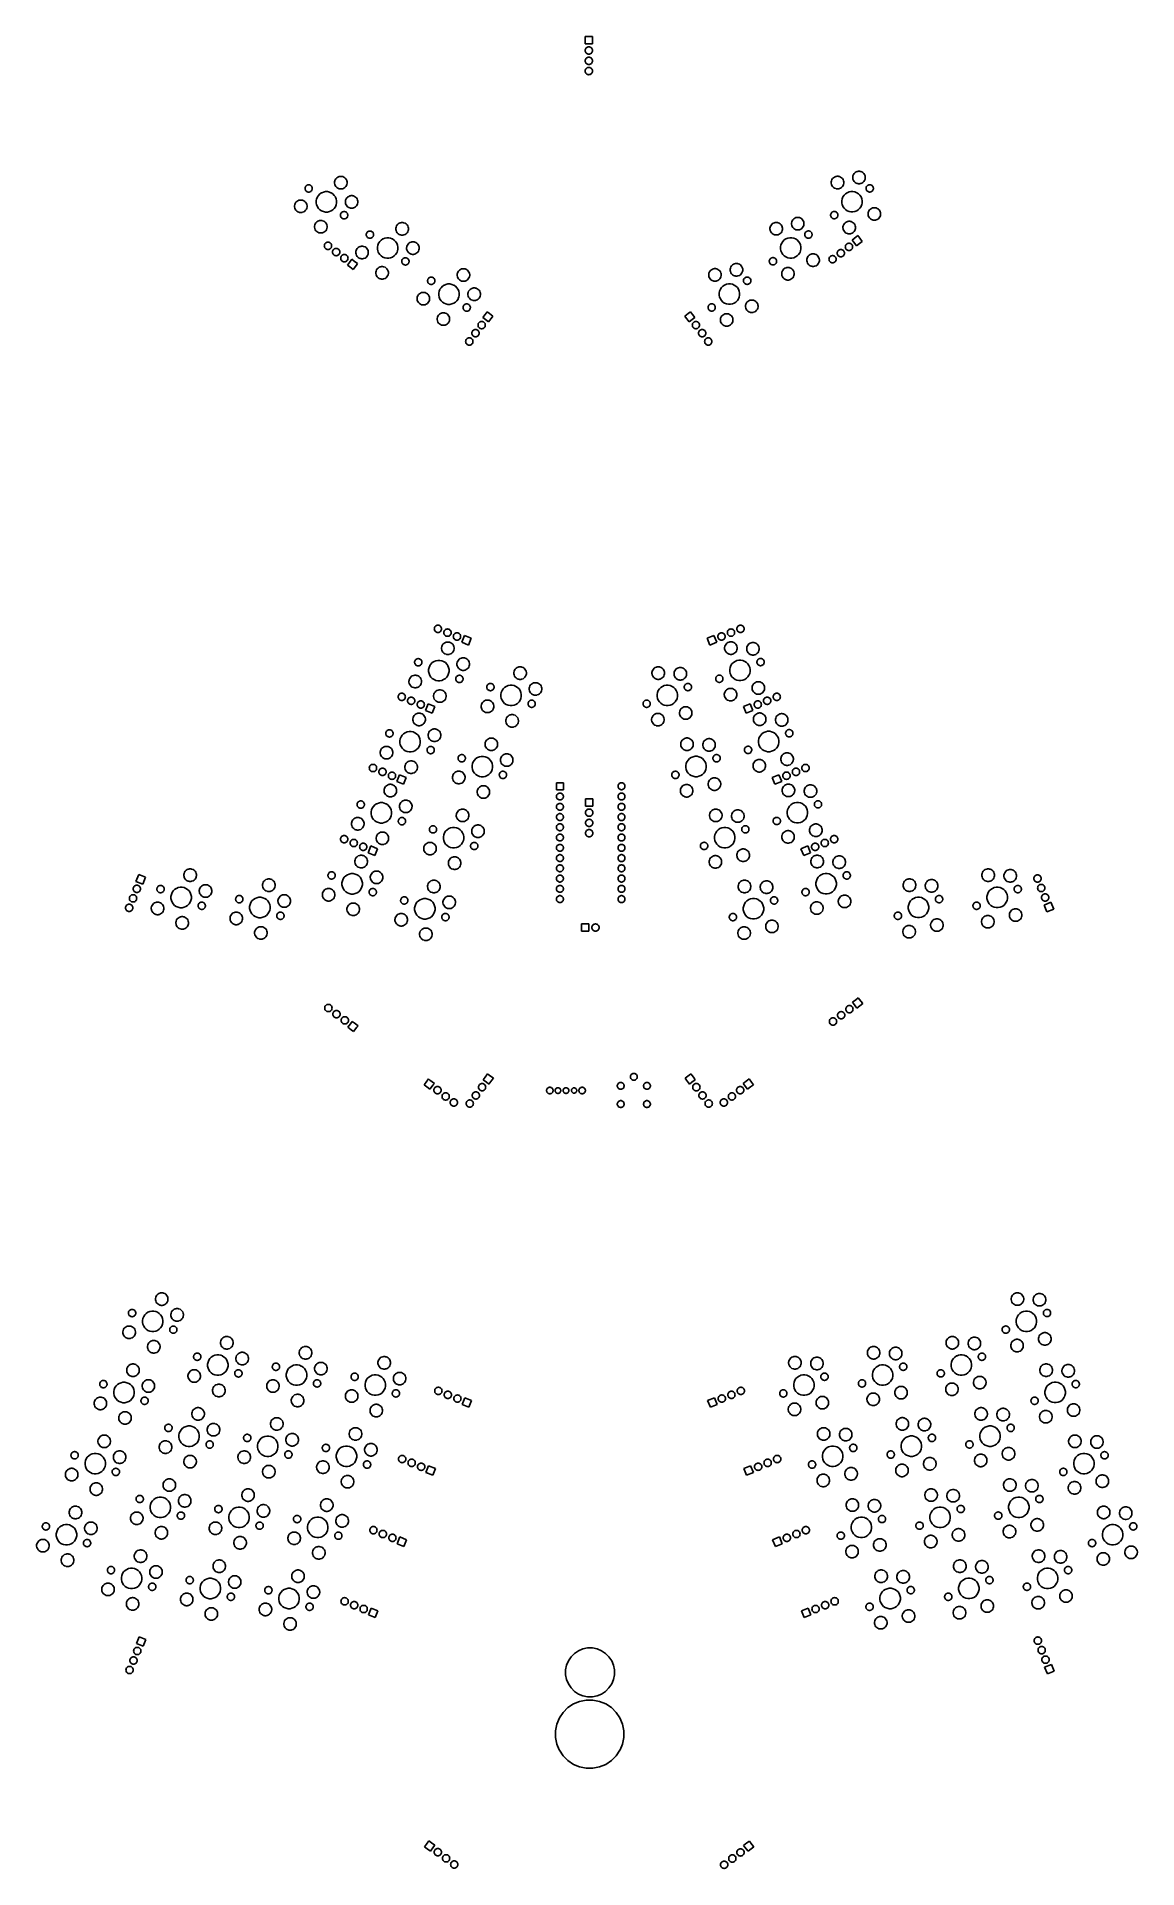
# Model space of a CAD drawing. Extents: x 0.3 to 11, y -13.3 to 4.6.
import ezdxf

# ---------------------------------------------------------------- set-up
doc = ezdxf.new("R2010")
doc.units = 0
doc.header["$MEASUREMENT"] = 0
doc.layers.add('BLACK', color=7, linetype='CONTINUOUS')

msp = doc.modelspace()

# ---------------------------------------------------------------- linework, layer by layer
at = {"layer": 'BLACK', "linetype": 'CONTINUOUS'}
for p, q in [((5.59957, 4.51295), (5.59957, 4.5839)), ((5.59957, 4.5839), (5.67051, 4.5839)), ((5.67051, 4.51295), (5.59957, 4.51295)), ((5.60211, 4.46207), (5.6054, 4.46823)), ((5.6054, 4.46823), (5.60656, 4.46964)), ((5.60656, 4.46964), (5.60984, 4.47363)), ((5.60984, 4.47363), (5.61383, 4.47691)), ((5.61383, 4.47691), (5.61524, 4.47806)), ((5.61524, 4.47806), (5.6214, 4.48136)), ((5.6214, 4.48136), (5.62809, 4.48338)), ((5.62809, 4.48338), (5.63069, 4.48364)), ((5.63069, 4.48364), (5.6333, 4.4839)), ((5.6333, 4.4839), (5.63678, 4.4839)), ((5.63678, 4.4839), (5.63939, 4.48364)), ((5.63939, 4.48364), (5.64199, 4.48338)), ((5.64199, 4.48338), (5.64868, 4.48136)), ((5.64868, 4.48136), (5.65484, 4.47806)), ((5.65484, 4.47806), (5.65625, 4.47691)), ((5.65625, 4.47691), (5.66024, 4.47363)), ((5.66024, 4.47363), (5.66352, 4.46964)), ((5.66352, 4.46964), (5.66468, 4.46823)), ((5.66468, 4.46823), (5.66797, 4.46207)), ((5.67051, 4.5839), (5.67051, 4.51295)), ((5.5994, 4.44843), (5.60008, 4.45538)), ((5.60008, 4.44147), (5.5994, 4.44843)), ((5.5994, 4.34843), (5.60008, 4.35538)), ((5.60008, 4.34147), (5.5994, 4.34843)), ((5.60008, 4.45538), (5.60211, 4.46207)), ((5.60211, 4.43478), (5.60008, 4.44147)), ((5.60008, 4.35538), (5.60211, 4.36207)), ((5.60211, 4.33478), (5.60008, 4.34147)), ((5.6054, 4.42862), (5.60211, 4.43478)), ((5.60211, 4.36207), (5.6054, 4.36823)), ((5.6054, 4.32862), (5.60211, 4.33478)), ((5.60656, 4.42722), (5.6054, 4.42862)), ((5.6054, 4.36823), (5.60656, 4.36963)), ((5.60656, 4.32722), (5.6054, 4.32862)), ((5.60984, 4.42322), (5.60656, 4.42722)), ((5.60656, 4.36963), (5.60984, 4.37363)), ((5.60984, 4.32322), (5.60656, 4.32722)), ((5.61383, 4.41994), (5.60984, 4.42322)), ((5.60984, 4.37363), (5.61383, 4.37691)), ((5.61383, 4.31994), (5.60984, 4.32322)), ((5.61524, 4.41879), (5.61383, 4.41994)), ((5.61383, 4.37691), (5.61524, 4.37806)), ((5.61524, 4.31879), (5.61383, 4.31994)), ((5.6214, 4.41549), (5.61524, 4.41879)), ((5.61524, 4.37806), (5.6214, 4.38136)), ((5.6214, 4.31549), (5.61524, 4.31879)), ((5.62809, 4.41347), (5.6214, 4.41549)), ((5.6214, 4.38136), (5.62809, 4.38338)), ((5.62809, 4.31347), (5.6214, 4.31549)), ((5.63069, 4.41321), (5.62809, 4.41347)), ((5.62809, 4.38338), (5.63069, 4.38364)), ((5.63069, 4.31321), (5.62809, 4.31347)), ((5.6333, 4.41295), (5.63069, 4.41321)), ((5.63069, 4.38364), (5.6333, 4.3839)), ((5.6333, 4.31295), (5.63069, 4.31321)), ((5.63678, 4.41295), (5.6333, 4.41295)), ((5.6333, 4.3839), (5.63678, 4.3839)), ((5.63678, 4.31295), (5.6333, 4.31295)), ((5.63939, 4.41321), (5.63678, 4.41295)), ((5.63678, 4.3839), (5.63939, 4.38364)), ((5.63939, 4.31321), (5.63678, 4.31295)), ((5.64199, 4.41347), (5.63939, 4.41321)), ((5.63939, 4.38364), (5.64199, 4.38338)), ((5.64199, 4.31347), (5.63939, 4.31321)), ((5.64868, 4.41549), (5.64199, 4.41347)), ((5.64199, 4.38338), (5.64868, 4.38136)), ((5.64868, 4.31549), (5.64199, 4.31347)), ((5.65484, 4.41879), (5.64868, 4.41549)), ((5.64868, 4.38136), (5.65484, 4.37806)), ((5.65484, 4.31879), (5.64868, 4.31549)), ((5.65625, 4.41994), (5.65484, 4.41879)), ((5.65484, 4.37806), (5.65625, 4.37691)), ((5.65625, 4.31994), (5.65484, 4.31879)), ((5.66024, 4.42322), (5.65625, 4.41994)), ((5.65625, 4.37691), (5.66024, 4.37363)), ((5.66024, 4.32322), (5.65625, 4.31994)), ((5.66352, 4.42722), (5.66024, 4.42322)), ((5.66024, 4.37363), (5.66352, 4.36963)), ((5.66352, 4.32722), (5.66024, 4.32322)), ((5.66468, 4.42862), (5.66352, 4.42722)), ((5.66352, 4.36963), (5.66468, 4.36823)), ((5.66468, 4.32862), (5.66352, 4.32722)), ((5.66797, 4.43478), (5.66468, 4.42862)), ((5.66468, 4.36823), (5.66797, 4.36207)), ((5.66797, 4.33478), (5.66468, 4.32862)), ((5.66797, 4.46207), (5.67, 4.45538)), ((5.67, 4.44147), (5.66797, 4.43478)), ((5.66797, 4.36207), (5.67, 4.35538)), ((5.67, 4.34147), (5.66797, 4.33478)), ((5.67, 4.45538), (5.67068, 4.44843)), ((5.67068, 4.44843), (5.67, 4.44147)), ((5.67, 4.35538), (5.67068, 4.34843)), ((5.67068, 4.34843), (5.67, 4.34147)), ((5.5994, 4.24843), (5.60008, 4.25538)), ((5.60008, 4.24147), (5.5994, 4.24843)), ((5.60008, 4.25538), (5.60211, 4.26207)), ((5.60211, 4.23478), (5.60008, 4.24147)), ((5.60211, 4.26207), (5.6054, 4.26823)), ((5.6054, 4.22862), (5.60211, 4.23478)), ((5.6054, 4.26823), (5.60656, 4.26964)), ((5.60656, 4.22722), (5.6054, 4.22862)), ((5.60656, 4.26964), (5.60984, 4.27363)), ((5.60984, 4.22322), (5.60656, 4.22722)), ((5.60984, 4.27363), (5.61383, 4.27691)), ((5.61383, 4.21994), (5.60984, 4.22322)), ((5.61383, 4.27691), (5.61524, 4.27806)), ((5.61524, 4.21879), (5.61383, 4.21994)), ((5.61524, 4.27806), (5.6214, 4.28136)), ((5.6214, 4.21549), (5.61524, 4.21879)), ((5.6214, 4.28136), (5.62809, 4.28338)), ((5.62809, 4.21347), (5.6214, 4.21549)), ((5.62809, 4.28338), (5.63069, 4.28364)), ((5.63069, 4.21321), (5.62809, 4.21347)), ((5.63069, 4.28364), (5.6333, 4.2839)), ((5.6333, 4.21295), (5.63069, 4.21321)), ((5.6333, 4.2839), (5.63678, 4.2839)), ((5.63678, 4.21295), (5.6333, 4.21295)), ((5.63678, 4.2839), (5.63939, 4.28364)), ((5.63939, 4.21321), (5.63678, 4.21295)), ((5.63939, 4.28364), (5.64199, 4.28338)), ((5.64199, 4.21347), (5.63939, 4.21321)), ((5.64199, 4.28338), (5.64868, 4.28136)), ((5.64868, 4.21549), (5.64199, 4.21347)), ((5.64868, 4.28136), (5.65484, 4.27806)), ((5.65484, 4.21879), (5.64868, 4.21549)), ((5.65484, 4.27806), (5.65625, 4.27691)), ((5.65625, 4.21994), (5.65484, 4.21879)), ((5.65625, 4.27691), (5.66024, 4.27363)), ((5.66024, 4.22322), (5.65625, 4.21994)), ((5.66024, 4.27363), (5.66352, 4.26964)), ((5.66352, 4.22722), (5.66024, 4.22322)), ((5.66352, 4.26964), (5.66468, 4.26823)), ((5.66468, 4.22862), (5.66352, 4.22722)), ((5.66468, 4.26823), (5.66797, 4.26207)), ((5.66797, 4.23478), (5.66468, 4.22862)), ((5.66797, 4.26207), (5.67, 4.25538)), ((5.67, 4.24147), (5.66797, 4.23478)), ((5.67, 4.25538), (5.67068, 4.24843)), ((5.67068, 4.24843), (5.67, 4.24147)), ((3.18908, 3.21423), (3.20019, 3.21884)), ((3.20019, 3.21884), (3.20609, 3.22001)), ((3.20609, 3.22001), (3.21199, 3.22118)), ((3.21199, 3.22118), (3.22402, 3.22118)), ((3.22402, 3.22118), (3.22991, 3.22001)), ((3.22991, 3.22001), (3.23581, 3.21884)), ((3.23581, 3.21884), (3.24693, 3.21423)), ((8.02084, 3.20859), (8.03084, 3.21527)), ((8.03084, 3.21527), (8.04195, 3.21987)), ((8.04195, 3.21987), (8.04855, 3.22118)), ((8.04855, 3.22118), (8.05375, 3.22222)), ((8.05375, 3.22222), (8.06578, 3.22222)), ((8.06578, 3.22222), (8.07098, 3.22118)), ((8.07098, 3.22118), (8.07758, 3.21987)), ((8.07758, 3.21987), (8.08869, 3.21527)), ((8.08869, 3.21527), (8.09869, 3.20859)), ((8.20804, 3.21646), (8.21039, 3.22826)), ((8.20804, 3.20444), (8.20804, 3.21646)), ((8.21039, 3.22826), (8.21499, 3.23937)), ((8.21499, 3.23937), (8.22167, 3.24938)), ((8.22167, 3.24938), (8.23018, 3.25788)), ((8.23018, 3.25788), (8.24018, 3.26456)), ((8.24018, 3.26456), (8.25129, 3.26917)), ((8.25129, 3.26917), (8.25719, 3.27034)), ((8.25719, 3.27034), (8.26309, 3.27151)), ((8.26309, 3.27151), (8.27512, 3.27151)), ((8.27512, 3.27151), (8.28102, 3.27034)), ((8.28102, 3.27034), (8.28691, 3.26917)), ((8.28691, 3.26917), (8.29803, 3.26456)), ((8.29803, 3.26456), (8.30803, 3.25788)), ((8.30803, 3.25788), (8.31653, 3.24938)), ((8.31653, 3.24938), (8.32322, 3.23937)), ((8.32322, 3.23937), (8.32782, 3.22826)), ((8.32782, 3.22826), (8.33017, 3.21646)), ((8.33017, 3.21646), (8.33017, 3.20444)), ((2.86858, 3.10685), (2.86862, 3.10704)), ((2.86858, 3.09986), (2.86858, 3.10685)), ((2.86995, 3.093), (2.86858, 3.09986)), ((2.86862, 3.10704), (2.86995, 3.11371)), ((2.86995, 3.11371), (2.87263, 3.12017)), ((2.86995, 3.11371), (2.86995, 3.11371)), ((2.87173, 3.08869), (2.86995, 3.093)), ((2.87263, 3.08653), (2.87173, 3.08869)), ((2.87263, 3.12017), (2.87651, 3.12599)), ((2.87263, 3.12017), (2.87263, 3.12017)), ((2.87582, 3.08175), (2.87263, 3.08653)), ((2.87651, 3.08072), (2.87582, 3.08175)), ((2.87651, 3.12599), (2.88146, 3.13093)), ((2.87651, 3.12599), (2.87651, 3.12599)), ((2.88146, 3.07577), (2.87651, 3.08072)), ((2.88146, 3.13093), (2.88185, 3.1312)), ((2.88727, 3.07189), (2.88146, 3.07577)), ((2.88146, 3.07577), (2.88146, 3.07577)), ((2.88185, 3.1312), (2.88727, 3.13482)), ((2.88727, 3.13482), (2.88977, 3.13586)), ((2.88943, 3.07099), (2.88727, 3.07189)), ((2.89373, 3.06921), (2.88943, 3.07099)), ((2.88977, 3.13586), (2.89373, 3.1375)), ((2.89373, 3.1375), (2.89716, 3.13818)), ((2.89647, 3.06867), (2.89373, 3.06921)), ((2.90059, 3.06785), (2.89647, 3.06867)), ((2.89716, 3.13818), (2.90059, 3.13886)), ((2.90059, 3.13886), (2.90759, 3.13886)), ((2.90759, 3.06785), (2.90059, 3.06785)), ((2.90759, 3.13886), (2.91102, 3.13818)), ((2.91172, 3.06867), (2.90759, 3.06785)), ((2.91102, 3.13818), (2.91445, 3.1375)), ((2.91445, 3.06921), (2.91172, 3.06867)), ((2.91445, 3.1375), (2.91841, 3.13586)), ((2.91876, 3.07099), (2.91445, 3.06921)), ((2.91841, 3.13586), (2.92091, 3.13482)), ((2.92091, 3.07189), (2.91876, 3.07099)), ((2.92091, 3.13482), (2.92633, 3.1312)), ((2.92673, 3.07577), (2.92091, 3.07189)), ((2.92633, 3.1312), (2.92673, 3.13093)), ((2.92673, 3.13093), (2.93167, 3.12599)), ((2.93167, 3.08072), (2.92673, 3.07577)), ((2.92673, 3.07577), (2.92673, 3.07577)), ((2.93167, 3.12599), (2.93167, 3.12599)), ((2.93167, 3.12599), (2.93556, 3.12017)), ((2.93236, 3.08175), (2.93167, 3.08072)), ((2.93556, 3.08653), (2.93236, 3.08175)), ((2.93556, 3.12017), (2.93556, 3.12017)), ((2.93556, 3.12017), (2.93824, 3.11371)), ((2.93645, 3.08869), (2.93556, 3.08653)), ((2.93824, 3.093), (2.93645, 3.08869)), ((2.93824, 3.11371), (2.93824, 3.11371)), ((2.93824, 3.11371), (2.93956, 3.10704)), ((2.9396, 3.09986), (2.93824, 3.093)), ((2.93956, 3.10704), (2.9396, 3.10685)), ((2.9396, 3.10685), (2.9396, 3.09986)), ((2.98959, 3.02118), (2.99978, 3.03643)), ((2.99978, 3.03643), (3.01363, 3.05029)), ((3.01363, 3.05029), (3.02992, 3.06117)), ((3.02992, 3.06117), (3.03242, 3.0622)), ((3.03242, 3.0622), (3.04802, 3.06867)), ((3.04802, 3.06867), (3.06723, 3.07249)), ((3.06723, 3.07249), (3.08682, 3.07249)), ((3.08682, 3.07249), (3.10603, 3.06867)), ((3.10603, 3.06867), (3.12163, 3.0622)), ((3.12163, 3.0622), (3.12413, 3.06117)), ((3.12413, 3.06117), (3.14042, 3.05029)), ((3.14042, 3.05029), (3.15427, 3.03643)), ((3.15427, 3.03643), (3.16446, 3.02118)), ((3.15694, 3.16614), (3.15714, 3.16717)), ((3.15694, 3.15411), (3.15694, 3.16614)), ((3.15928, 3.14231), (3.15694, 3.15411)), ((3.15714, 3.16717), (3.15928, 3.17793)), ((3.15928, 3.17793), (3.16077, 3.18153)), ((3.16389, 3.1312), (3.15928, 3.14231)), ((3.16077, 3.18153), (3.16389, 3.18905)), ((3.16389, 3.18905), (3.17057, 3.19905)), ((3.17057, 3.1212), (3.16389, 3.1312)), ((3.17057, 3.19905), (3.17908, 3.20755)), ((3.17908, 3.11269), (3.17057, 3.1212)), ((3.17908, 3.20755), (3.18908, 3.21423)), ((3.18908, 3.10601), (3.17908, 3.11269)), ((3.20019, 3.1014), (3.18908, 3.10601)), ((3.20277, 3.10089), (3.20019, 3.1014)), ((3.21199, 3.09906), (3.20277, 3.10089)), ((3.22402, 3.09906), (3.21199, 3.09906)), ((3.23323, 3.10089), (3.22402, 3.09906)), ((3.23581, 3.1014), (3.23323, 3.10089)), ((3.24693, 3.10601), (3.23581, 3.1014)), ((3.24693, 3.21423), (3.25693, 3.20755)), ((3.25693, 3.11269), (3.24693, 3.10601)), ((3.25693, 3.20755), (3.26543, 3.19905)), ((3.26543, 3.1212), (3.25693, 3.11269)), ((3.26543, 3.19905), (3.27211, 3.18905)), ((3.27211, 3.1312), (3.26543, 3.1212)), ((3.27211, 3.18905), (3.27523, 3.18153)), ((3.27672, 3.14231), (3.27211, 3.1312)), ((3.27523, 3.18153), (3.27672, 3.17793)), ((3.27672, 3.17793), (3.27886, 3.16717)), ((3.27906, 3.15411), (3.27672, 3.14231)), ((3.27886, 3.16717), (3.27906, 3.16614)), ((3.27906, 3.16614), (3.27906, 3.15411)), ((7.9987, 3.16717), (8.00084, 3.17793)), ((7.9987, 3.15514), (7.9987, 3.16717)), ((7.99891, 3.15411), (7.9987, 3.15514)), ((8.00105, 3.14335), (7.99891, 3.15411)), ((8.00084, 3.17793), (8.00105, 3.17897)), ((8.00105, 3.17897), (8.00565, 3.19008)), ((8.00565, 3.13223), (8.00105, 3.14335)), ((8.00565, 3.19008), (8.01233, 3.20008)), ((8.01233, 3.12223), (8.00565, 3.13223)), ((8.01233, 3.20008), (8.02084, 3.20859)), ((8.02084, 3.11373), (8.01233, 3.12223)), ((8.03084, 3.10704), (8.02084, 3.11373)), ((8.04195, 3.10244), (8.03084, 3.10704)), ((8.04716, 3.1014), (8.04195, 3.10244)), ((8.05375, 3.10009), (8.04716, 3.1014)), ((8.06578, 3.10009), (8.05375, 3.10009)), ((8.07237, 3.1014), (8.06578, 3.10009)), ((8.07758, 3.10244), (8.07237, 3.1014)), ((8.08869, 3.10704), (8.07758, 3.10244)), ((8.09869, 3.11373), (8.08869, 3.10704)), ((8.09869, 3.20859), (8.1072, 3.20008)), ((8.1072, 3.12223), (8.09869, 3.11373)), ((8.1072, 3.20008), (8.11388, 3.19008)), ((8.11388, 3.13223), (8.1072, 3.12223)), ((8.11261, 3.02118), (8.12349, 3.03747)), ((8.11388, 3.19008), (8.11848, 3.17897)), ((8.11848, 3.14335), (8.11388, 3.13223)), ((8.11848, 3.17897), (8.11869, 3.17793)), ((8.12062, 3.15411), (8.11848, 3.14335)), ((8.11869, 3.17793), (8.12083, 3.16717)), ((8.12083, 3.15514), (8.12062, 3.15411)), ((8.12083, 3.16717), (8.12083, 3.15514)), ((8.12349, 3.03747), (8.13735, 3.05132)), ((8.13735, 3.05132), (8.15363, 3.0622)), ((8.15363, 3.0622), (8.17173, 3.0697)), ((8.15363, 3.0622), (8.15363, 3.0622)), ((8.17173, 3.0697), (8.19095, 3.07352)), ((8.19095, 3.07352), (8.21054, 3.07352)), ((8.21039, 3.19264), (8.20804, 3.20444)), ((8.21499, 3.18153), (8.21039, 3.19264)), ((8.21054, 3.07352), (8.22975, 3.0697)), ((8.22167, 3.17153), (8.21499, 3.18153)), ((8.23018, 3.16302), (8.22167, 3.17153)), ((8.22975, 3.0697), (8.24785, 3.0622)), ((8.24018, 3.15634), (8.23018, 3.16302)), ((8.25129, 3.15173), (8.24018, 3.15634)), ((8.24785, 3.0622), (8.24785, 3.0622)), ((8.24785, 3.0622), (8.26414, 3.05132)), ((8.25719, 3.15056), (8.25129, 3.15173)), ((8.26309, 3.14939), (8.25719, 3.15056)), ((8.27512, 3.14939), (8.26309, 3.14939)), ((8.26414, 3.05132), (8.27799, 3.03747)), ((8.28102, 3.15056), (8.27512, 3.14939)), ((8.27799, 3.03747), (8.28887, 3.02118)), ((8.28691, 3.15173), (8.28102, 3.15056)), ((8.29803, 3.15634), (8.28691, 3.15173)), ((8.30803, 3.16302), (8.29803, 3.15634)), ((8.31653, 3.17153), (8.30803, 3.16302)), ((8.32322, 3.18153), (8.31653, 3.17153)), ((8.32782, 3.19264), (8.32322, 3.18153)), ((8.33017, 3.20444), (8.32782, 3.19264)), ((8.33817, 3.10789), (8.33912, 3.11269)), ((8.33817, 3.10089), (8.33817, 3.10789)), ((8.33837, 3.09986), (8.33817, 3.10089)), ((8.33953, 3.09403), (8.33837, 3.09986)), ((8.33912, 3.11269), (8.33953, 3.11475)), ((8.33953, 3.11475), (8.3422, 3.1212)), ((8.34132, 3.08972), (8.33953, 3.09403)), ((8.34221, 3.08757), (8.34132, 3.08972)), ((8.3422, 3.1212), (8.34221, 3.12121)), ((8.34221, 3.12121), (8.34609, 3.12702)), ((8.34607, 3.08179), (8.34221, 3.08757)), ((8.34609, 3.08175), (8.34607, 3.08179)), ((8.34609, 3.12702), (8.35104, 3.13197)), ((8.34609, 3.12702), (8.34609, 3.12702)), ((8.35104, 3.07681), (8.34609, 3.08175)), ((8.35104, 3.13197), (8.35531, 3.13482)), ((8.35685, 3.07292), (8.35104, 3.07681)), ((8.35104, 3.07681), (8.35104, 3.07681)), ((8.35531, 3.13482), (8.35685, 3.13586)), ((8.35685, 3.13586), (8.35901, 3.13675)), ((8.35901, 3.07203), (8.35685, 3.07292)), ((8.35901, 3.13675), (8.36332, 3.13853)), ((8.36332, 3.07025), (8.35901, 3.07203)), ((8.36332, 3.13853), (8.36675, 3.13921)), ((8.36605, 3.0697), (8.36332, 3.07025)), ((8.37018, 3.06888), (8.36605, 3.0697)), ((8.36675, 3.13921), (8.37018, 3.1399)), ((8.37018, 3.1399), (8.37717, 3.1399)), ((8.37717, 3.06888), (8.37018, 3.06888)), ((8.37717, 3.1399), (8.3806, 3.13921)), ((8.3813, 3.0697), (8.37717, 3.06888)), ((8.3806, 3.13921), (8.38403, 3.13853)), ((8.38403, 3.07025), (8.3813, 3.0697)), ((8.38403, 3.13853), (8.38834, 3.13675)), ((8.38834, 3.07203), (8.38403, 3.07025)), ((8.38834, 3.13675), (8.39049, 3.13586)), ((8.39049, 3.07292), (8.38834, 3.07203)), ((8.39049, 3.13586), (8.39204, 3.13482)), ((8.39631, 3.07681), (8.39049, 3.07292)), ((8.39204, 3.13482), (8.39631, 3.13197)), ((8.39631, 3.13197), (8.40125, 3.12702)), ((8.40125, 3.08175), (8.39631, 3.07681)), ((8.39631, 3.07681), (8.39631, 3.07681)), ((8.40125, 3.12702), (8.40125, 3.12702)), ((8.40125, 3.12702), (8.40514, 3.12121)), ((8.40128, 3.08179), (8.40125, 3.08175)), ((8.40514, 3.08757), (8.40128, 3.08179)), ((8.40514, 3.12121), (8.40515, 3.1212)), ((8.40603, 3.08972), (8.40514, 3.08757)), ((8.40515, 3.1212), (8.40782, 3.11475)), ((8.40782, 3.09403), (8.40603, 3.08972)), ((8.40782, 3.11475), (8.40823, 3.11269)), ((8.40898, 3.09986), (8.40782, 3.09403)), ((8.40823, 3.11269), (8.40918, 3.10789)), ((8.40918, 3.10089), (8.40898, 3.09986)), ((8.40918, 3.10789), (8.40918, 3.10089)), ((2.76626, 2.93553), (2.7686, 2.94732)), ((2.76626, 2.9235), (2.76626, 2.93553)), ((2.7686, 2.9117), (2.76626, 2.9235)), ((2.7686, 2.94732), (2.77321, 2.95844)), ((2.77321, 2.90059), (2.7686, 2.9117)), ((2.77321, 2.95844), (2.77989, 2.96844)), ((2.77989, 2.89059), (2.77321, 2.90059)), ((2.77989, 2.96844), (2.78839, 2.97694)), ((2.78839, 2.88208), (2.77989, 2.89059)), ((2.78839, 2.97694), (2.79839, 2.98363)), ((2.79839, 2.8754), (2.78839, 2.88208)), ((2.79839, 2.98363), (2.80951, 2.98823)), ((2.80951, 2.8708), (2.79839, 2.8754)), ((2.80951, 2.98823), (2.81541, 2.9894)), ((2.81541, 2.86962), (2.80951, 2.8708)), ((2.81541, 2.9894), (2.8213, 2.99057)), ((2.8213, 2.86845), (2.81541, 2.86962)), ((2.8213, 2.99057), (2.83333, 2.99057)), ((2.83333, 2.86845), (2.8213, 2.86845)), ((2.83333, 2.99057), (2.83923, 2.9894)), ((2.83923, 2.86962), (2.83333, 2.86845)), ((2.83923, 2.9894), (2.84513, 2.98823)), ((2.84513, 2.8708), (2.83923, 2.86962)), ((2.84513, 2.98823), (2.85624, 2.98363)), ((2.85624, 2.8754), (2.84513, 2.8708)), ((2.85624, 2.98363), (2.86624, 2.97694)), ((2.86624, 2.88208), (2.85624, 2.8754)), ((2.86624, 2.97694), (2.87475, 2.96844)), ((2.87475, 2.89059), (2.86624, 2.88208)), ((2.87475, 2.96844), (2.88143, 2.95844)), ((2.88143, 2.90059), (2.87475, 2.89059)), ((2.88143, 2.95844), (2.88604, 2.94732)), ((2.88604, 2.9117), (2.88143, 2.90059)), ((2.88604, 2.94732), (2.88838, 2.93553)), ((2.88838, 2.9235), (2.88604, 2.9117)), ((2.88838, 2.93553), (2.88838, 2.9235)), ((2.97758, 2.98283), (2.9814, 3.00205)), ((2.97758, 2.96324), (2.97758, 2.98283)), ((2.9814, 2.94403), (2.97758, 2.96324)), ((2.9814, 3.00205), (2.98889, 3.02015)), ((2.98574, 2.93356), (2.9814, 2.94403)), ((2.98889, 2.92593), (2.98574, 2.93356)), ((2.98889, 3.02015), (2.98959, 3.02118)), ((2.99978, 2.90964), (2.98889, 2.92593)), ((3.01363, 2.89579), (2.99978, 2.90964)), ((3.02992, 2.88491), (3.01363, 2.89579)), ((3.04802, 2.87741), (3.02992, 2.88491)), ((3.02992, 2.88491), (3.02992, 2.88491)), ((3.02992, 2.88491), (3.02992, 2.88491)), ((3.06723, 2.87359), (3.04802, 2.87741)), ((3.08682, 2.87359), (3.06723, 2.87359)), ((3.10603, 2.87741), (3.08682, 2.87359)), ((3.12413, 2.88491), (3.10603, 2.87741)), ((3.14042, 2.89579), (3.12413, 2.88491)), ((3.12413, 2.88491), (3.12413, 2.88491)), ((3.12413, 2.88491), (3.12413, 2.88491)), ((3.15427, 2.90964), (3.14042, 2.89579)), ((3.16516, 2.92593), (3.15427, 2.90964)), ((3.16446, 3.02118), (3.16516, 3.02015)), ((3.16516, 3.02015), (3.17265, 3.00205)), ((3.16831, 2.93356), (3.16516, 2.92593)), ((3.17265, 2.94403), (3.16831, 2.93356)), ((3.17265, 3.00205), (3.17647, 2.98283)), ((3.17647, 2.96324), (3.17265, 2.94403)), ((3.17647, 2.98283), (3.17647, 2.96324)), ((3.21581, 2.85308), (3.21849, 2.85954)), ((3.21849, 2.85954), (3.22238, 2.86536)), ((3.21849, 2.85954), (3.21849, 2.85954)), ((3.22238, 2.86536), (3.22732, 2.87031)), ((3.22238, 2.86536), (3.22238, 2.86536)), ((3.22732, 2.87031), (3.22806, 2.8708)), ((3.22806, 2.8708), (3.23314, 2.87419)), ((3.23314, 2.87419), (3.23564, 2.87523)), ((3.23564, 2.87523), (3.2396, 2.87687)), ((3.2396, 2.87687), (3.24303, 2.87755)), ((3.24303, 2.87755), (3.24646, 2.87823)), ((3.24646, 2.87823), (3.25346, 2.87823)), ((3.25346, 2.87823), (3.25689, 2.87755)), ((3.25689, 2.87755), (3.26032, 2.87687)), ((3.26032, 2.87687), (3.26428, 2.87523)), ((3.26202, 2.97849), (3.26437, 2.99029)), ((3.26202, 2.96647), (3.26202, 2.97849)), ((3.26437, 2.95467), (3.26202, 2.96647)), ((3.26428, 2.87523), (3.26678, 2.87419)), ((3.26437, 2.99029), (3.26897, 3.0014)), ((3.26897, 2.94356), (3.26437, 2.95467)), ((3.26678, 2.87419), (3.27186, 2.8708)), ((3.26897, 3.0014), (3.27566, 3.01141)), ((3.27566, 2.93356), (3.26897, 2.94356)), ((3.27186, 2.8708), (3.27259, 2.87031)), ((3.27259, 2.87031), (3.27754, 2.86536)), ((3.27566, 3.01141), (3.28416, 3.01991)), ((3.28416, 2.92505), (3.27566, 2.93356)), ((3.27754, 2.86536), (3.27754, 2.86536)), ((3.27754, 2.86536), (3.28142, 2.85954)), ((3.28142, 2.85954), (3.28142, 2.85954)), ((3.28142, 2.85954), (3.2841, 2.85308)), ((3.28416, 3.01991), (3.29416, 3.02659)), ((3.29416, 2.91837), (3.28416, 2.92505)), ((3.29416, 3.02659), (3.30528, 3.0312)), ((3.30528, 2.91376), (3.29416, 2.91837)), ((3.30528, 3.0312), (3.31117, 3.03237)), ((3.31117, 2.91259), (3.30528, 2.91376)), ((3.31117, 3.03237), (3.31707, 3.03354)), ((3.31707, 2.91142), (3.31117, 2.91259)), ((3.31707, 3.03354), (3.3291, 3.03354)), ((3.3291, 2.91142), (3.31707, 2.91142)), ((3.3291, 3.03354), (3.335, 3.03237)), ((3.335, 2.91259), (3.3291, 2.91142)), ((3.335, 3.03237), (3.3409, 3.0312)), ((3.3409, 2.91376), (3.335, 2.91259)), ((3.3409, 3.0312), (3.35201, 3.02659)), ((3.35201, 2.91837), (3.3409, 2.91376)), ((3.35201, 3.02659), (3.36201, 3.01991)), ((3.36201, 2.92505), (3.35201, 2.91837)), ((3.36201, 3.01991), (3.37052, 3.01141)), ((3.37052, 2.93356), (3.36201, 2.92505)), ((3.37052, 3.01141), (3.3772, 3.0014)), ((3.3772, 2.94356), (3.37052, 2.93356)), ((3.3772, 3.0014), (3.3818, 2.99029)), ((3.3818, 2.95467), (3.3772, 2.94356)), ((3.3818, 2.99029), (3.38415, 2.97849)), ((3.38415, 2.96647), (3.3818, 2.95467)), ((3.38415, 2.97849), (3.38415, 2.96647)), ((7.99367, 2.85412), (7.99634, 2.86058)), ((7.99634, 2.86058), (8.00023, 2.8664)), ((7.99634, 2.86058), (7.99634, 2.86058)), ((8.00023, 2.8664), (8.00517, 2.87134)), ((8.00023, 2.8664), (8.00023, 2.8664)), ((8.00517, 2.87134), (8.0072, 2.8727)), ((8.0072, 2.8727), (8.01099, 2.87523)), ((8.01099, 2.87523), (8.01314, 2.87612)), ((8.01314, 2.87612), (8.01745, 2.8779)), ((8.01745, 2.8779), (8.02088, 2.87859)), ((8.02088, 2.87859), (8.02431, 2.87927)), ((8.02431, 2.87927), (8.03131, 2.87927)), ((8.03131, 2.87927), (8.03474, 2.87859)), ((8.03474, 2.87859), (8.03817, 2.8779)), ((8.03817, 2.8779), (8.04247, 2.87612)), ((8.04247, 2.87612), (8.04463, 2.87523)), ((8.04463, 2.87523), (8.04842, 2.8727)), ((8.04842, 2.8727), (8.05044, 2.87134)), ((8.05044, 2.87134), (8.05539, 2.8664)), ((8.05539, 2.8664), (8.05539, 2.8664)), ((8.05539, 2.8664), (8.05927, 2.86058)), ((8.05927, 2.86058), (8.05927, 2.86058)), ((8.05927, 2.86058), (8.06195, 2.85412)), ((8.10129, 2.98387), (8.10511, 3.00308)), ((8.10129, 2.96428), (8.10129, 2.98387)), ((8.10511, 2.94507), (8.10129, 2.96428)), ((8.10511, 3.00308), (8.11261, 3.02118)), ((8.10988, 2.93356), (8.10511, 2.94507)), ((8.11261, 2.92697), (8.10988, 2.93356)), ((8.11261, 3.02118), (8.11261, 3.02118)), ((8.12349, 2.91068), (8.11261, 2.92697)), ((8.13735, 2.89683), (8.12349, 2.91068)), ((8.15363, 2.88594), (8.13735, 2.89683)), ((8.17173, 2.87845), (8.15363, 2.88594)), ((8.15363, 2.88594), (8.15363, 2.88594)), ((8.15363, 2.88594), (8.15363, 2.88594)), ((8.19095, 2.87463), (8.17173, 2.87845)), ((8.21054, 2.87463), (8.19095, 2.87463)), ((8.22975, 2.87845), (8.21054, 2.87463)), ((8.24785, 2.88594), (8.22975, 2.87845)), ((8.26414, 2.89683), (8.24785, 2.88594)), ((8.24785, 2.88594), (8.24785, 2.88594)), ((8.24785, 2.88594), (8.24785, 2.88594)), ((8.27799, 2.91068), (8.26414, 2.89683)), ((8.28887, 2.92697), (8.27799, 2.91068)), ((8.28887, 3.02118), (8.28887, 3.02118)), ((8.28887, 3.02118), (8.29637, 3.00308)), ((8.2916, 2.93356), (8.28887, 2.92697)), ((8.29637, 2.94507), (8.2916, 2.93356)), ((8.29637, 3.00308), (8.30019, 2.98387)), ((8.30019, 2.96428), (8.29637, 2.94507)), ((8.30019, 2.98387), (8.30019, 2.96428)), ((8.35767, 2.8609), (8.35855, 2.86536)), ((8.35767, 2.84887), (8.35767, 2.8609)), ((8.35855, 2.86536), (8.36001, 2.8727)), ((8.36001, 2.8727), (8.36106, 2.87523)), ((8.36106, 2.87523), (8.36462, 2.88381)), ((8.36462, 2.88381), (8.3713, 2.89381)), ((8.3713, 2.89381), (8.3798, 2.90231)), ((8.3798, 2.90231), (8.3898, 2.909)), ((8.3898, 2.909), (8.40092, 2.9136)), ((8.40092, 2.9136), (8.40682, 2.91477)), ((8.40682, 2.91477), (8.41271, 2.91595)), ((8.41271, 2.91595), (8.42474, 2.91595)), ((8.42474, 2.91595), (8.43064, 2.91477)), ((8.43064, 2.91477), (8.43654, 2.9136)), ((8.43654, 2.9136), (8.44765, 2.909)), ((8.44765, 2.909), (8.45765, 2.90231)), ((8.45765, 2.90231), (8.46616, 2.89381)), ((8.46616, 2.89381), (8.47284, 2.88381)), ((8.47284, 2.88381), (8.4764, 2.87523)), ((8.4764, 2.87523), (8.47745, 2.8727)), ((8.47745, 2.8727), (8.4789, 2.86536)), ((8.4789, 2.86536), (8.47979, 2.8609)), ((8.47979, 2.8609), (8.47979, 2.84887)), ((2.96147, 2.73666), (2.96382, 2.74845)), ((2.96147, 2.72463), (2.96147, 2.73666)), ((2.96382, 2.71283), (2.96147, 2.72463)), ((2.96382, 2.74845), (2.96842, 2.75957)), ((2.96842, 2.70172), (2.96382, 2.71283)), ((2.96842, 2.75957), (2.97511, 2.76957)), ((2.97511, 2.69172), (2.96842, 2.70172)), ((2.97511, 2.76957), (2.98361, 2.77807)), ((2.98361, 2.68321), (2.97511, 2.69172)), ((2.98361, 2.77807), (2.99361, 2.78476)), ((2.99361, 2.67653), (2.98361, 2.68321)), ((2.99361, 2.78476), (3.00473, 2.78936)), ((3.00473, 2.78936), (3.01062, 2.79053)), ((3.01062, 2.79053), (3.01652, 2.79171)), ((3.01652, 2.79171), (3.02855, 2.79171)), ((3.02855, 2.79171), (3.03445, 2.79053)), ((3.03445, 2.79053), (3.04035, 2.78936)), ((3.04035, 2.78936), (3.05146, 2.78476)), ((3.05146, 2.78476), (3.06146, 2.77807)), ((3.06146, 2.68321), (3.05146, 2.67653)), ((3.06146, 2.77807), (3.06997, 2.76957)), ((3.06997, 2.69172), (3.06146, 2.68321)), ((3.06997, 2.76957), (3.07665, 2.75957)), ((3.07665, 2.70172), (3.06997, 2.69172)), ((3.07665, 2.75957), (3.08125, 2.74845)), ((3.08125, 2.71283), (3.07665, 2.70172)), ((3.08125, 2.74845), (3.0836, 2.73666)), ((3.0836, 2.72463), (3.08125, 2.71283)), ((3.0836, 2.73666), (3.0836, 2.72463)), ((3.21445, 2.84622), (3.21581, 2.85308)), ((3.21445, 2.83923), (3.21445, 2.84622)), ((3.21513, 2.8358), (3.21445, 2.83923)), ((3.21581, 2.83237), (3.21513, 2.8358)), ((3.21581, 2.85308), (3.21581, 2.85308)), ((3.2176, 2.82806), (3.21581, 2.83237)), ((3.21849, 2.82591), (3.2176, 2.82806)), ((3.22154, 2.82134), (3.21849, 2.82591)), ((3.22238, 2.82009), (3.22154, 2.82134)), ((3.22732, 2.81514), (3.22238, 2.82009)), ((3.23314, 2.81126), (3.22732, 2.81514)), ((3.22732, 2.81514), (3.22732, 2.81514)), ((3.23529, 2.81037), (3.23314, 2.81126)), ((3.2396, 2.80858), (3.23529, 2.81037)), ((3.24303, 2.8079), (3.2396, 2.80858)), ((3.24646, 2.80722), (3.24303, 2.8079)), ((3.25346, 2.80722), (3.24646, 2.80722)), ((3.25689, 2.8079), (3.25346, 2.80722)), ((3.26032, 2.80858), (3.25689, 2.8079)), ((3.26462, 2.81037), (3.26032, 2.80858)), ((3.26678, 2.81126), (3.26462, 2.81037)), ((3.27259, 2.81514), (3.26678, 2.81126)), ((3.27754, 2.82009), (3.27259, 2.81514)), ((3.27259, 2.81514), (3.27259, 2.81514)), ((3.27837, 2.82134), (3.27754, 2.82009)), ((3.28142, 2.82591), (3.27837, 2.82134)), ((3.28232, 2.82806), (3.28142, 2.82591)), ((3.2841, 2.83237), (3.28232, 2.82806)), ((3.2841, 2.85308), (3.2841, 2.85308)), ((3.2841, 2.85308), (3.28547, 2.84622)), ((3.28478, 2.8358), (3.2841, 2.83237)), ((3.28547, 2.83923), (3.28478, 2.8358)), ((3.28547, 2.84622), (3.28547, 2.83923)), ((3.47392, 2.67581), (3.47886, 2.68076)), ((3.47886, 2.68076), (3.47925, 2.68102)), ((3.47925, 2.68102), (3.48468, 2.68464)), ((3.48468, 2.68464), (3.48718, 2.68568)), ((3.48718, 2.68568), (3.49114, 2.68732)), ((3.49114, 2.68732), (3.49457, 2.688)), ((3.49457, 2.688), (3.498, 2.68868)), ((3.498, 2.68868), (3.50499, 2.68868)), ((3.50499, 2.68868), (3.50842, 2.688)), ((3.50842, 2.688), (3.51185, 2.68732)), ((3.51185, 2.68732), (3.51582, 2.68568)), ((3.51582, 2.68568), (3.51832, 2.68464)), ((3.51832, 2.68464), (3.52374, 2.68102)), ((3.52374, 2.68102), (3.52413, 2.68076)), ((3.52413, 2.68076), (3.52908, 2.67581)), ((3.75434, 2.71596), (3.75436, 2.71603)), ((3.75434, 2.70393), (3.75434, 2.71596)), ((3.75669, 2.69213), (3.75434, 2.70393)), ((3.75436, 2.71603), (3.75669, 2.72776)), ((3.75669, 2.72776), (3.76129, 2.73887)), ((3.75669, 2.72776), (3.75669, 2.72776)), ((3.76129, 2.68102), (3.75669, 2.69213)), ((3.76129, 2.73887), (3.76797, 2.74887)), ((3.76797, 2.67102), (3.76129, 2.68102)), ((3.76797, 2.74887), (3.77648, 2.75738)), ((3.77648, 2.75738), (3.78648, 2.76406)), ((3.78648, 2.76406), (3.79759, 2.76866)), ((3.79759, 2.76866), (3.80349, 2.76983)), ((3.80349, 2.76983), (3.80939, 2.77101)), ((3.80939, 2.77101), (3.82142, 2.77101)), ((3.82142, 2.77101), (3.82732, 2.76983)), ((3.82732, 2.76983), (3.83322, 2.76866)), ((3.83322, 2.76866), (3.84433, 2.76406)), ((3.84433, 2.76406), (3.85433, 2.75738)), ((3.85433, 2.75738), (3.86284, 2.74887)), ((3.86284, 2.74887), (3.86952, 2.73887)), ((3.86952, 2.68102), (3.86284, 2.67102)), ((3.86952, 2.73887), (3.87412, 2.72776)), ((3.87412, 2.69213), (3.86952, 2.68102)), ((3.87412, 2.72776), (3.87412, 2.72776)), ((3.87412, 2.72776), (3.87645, 2.71603)), ((3.87647, 2.70393), (3.87412, 2.69213)), ((3.87645, 2.71603), (3.87647, 2.71596)), ((3.87647, 2.71596), (3.87647, 2.70393)), ((7.4013, 2.71699), (7.40344, 2.72776)), ((7.4013, 2.70497), (7.4013, 2.71699)), ((7.4015, 2.70393), (7.4013, 2.70497)), ((7.40364, 2.69317), (7.4015, 2.70393)), ((7.40344, 2.72776), (7.40364, 2.72879)), ((7.40364, 2.72879), (7.40825, 2.7399)), ((7.40825, 2.68206), (7.40364, 2.69317)), ((7.40825, 2.7399), (7.41493, 2.74991)), ((7.41493, 2.67205), (7.40825, 2.68206)), ((7.41493, 2.74991), (7.42343, 2.75841)), ((7.42343, 2.75841), (7.43344, 2.76509)), ((7.43344, 2.76509), (7.44455, 2.7697)), ((7.44455, 2.7697), (7.45114, 2.77101)), ((7.45114, 2.77101), (7.45635, 2.77204)), ((7.45635, 2.77204), (7.46837, 2.77204)), ((7.46837, 2.77204), (7.47358, 2.77101)), ((7.47358, 2.77101), (7.48017, 2.7697)), ((7.48017, 2.7697), (7.49128, 2.76509)), ((7.49128, 2.76509), (7.50129, 2.75841)), ((7.50129, 2.75841), (7.50979, 2.74991)), ((7.50979, 2.74991), (7.51647, 2.7399)), ((7.51647, 2.68206), (7.50979, 2.67205)), ((7.51647, 2.7399), (7.52108, 2.72879)), ((7.52108, 2.69317), (7.51647, 2.68206)), ((7.52108, 2.72879), (7.52128, 2.72776)), ((7.52322, 2.70393), (7.52108, 2.69317)), ((7.52128, 2.72776), (7.52342, 2.71699)), ((7.52342, 2.70497), (7.52322, 2.70393)), ((7.52342, 2.71699), (7.52342, 2.70497)), ((7.61063, 2.76629), (7.61298, 2.77809)), ((7.61063, 2.75426), (7.61063, 2.76629)), ((7.61298, 2.74246), (7.61063, 2.75426)), ((7.61298, 2.77809), (7.61758, 2.7892)), ((7.61758, 2.73135), (7.61298, 2.74246)), ((7.61758, 2.7892), (7.62427, 2.7992)), ((7.62427, 2.72135), (7.61758, 2.73135)), ((7.62427, 2.7992), (7.63277, 2.8077)), ((7.63277, 2.71284), (7.62427, 2.72135)), ((7.63277, 2.8077), (7.64277, 2.81439)), ((7.64277, 2.70616), (7.63277, 2.71284)), ((7.64277, 2.81439), (7.65389, 2.81899)), ((7.65389, 2.70156), (7.64277, 2.70616)), ((7.65389, 2.81899), (7.65978, 2.82016)), ((7.65978, 2.70038), (7.65389, 2.70156)), ((7.65978, 2.82016), (7.66568, 2.82134)), ((7.66568, 2.69921), (7.65978, 2.70038)), ((7.66568, 2.82134), (7.67771, 2.82134)), ((7.67771, 2.69921), (7.66568, 2.69921)), ((7.67771, 2.82134), (7.68361, 2.82016)), ((7.68361, 2.70038), (7.67771, 2.69921)), ((7.68361, 2.82016), (7.68951, 2.81899)), ((7.68951, 2.70156), (7.68361, 2.70038)), ((7.68951, 2.81899), (7.70062, 2.81439)), ((7.70062, 2.70616), (7.68951, 2.70156)), ((7.70062, 2.81439), (7.71062, 2.8077)), ((7.71062, 2.71284), (7.70062, 2.70616)), ((7.71062, 2.8077), (7.71913, 2.7992)), ((7.71913, 2.72135), (7.71062, 2.71284)), ((7.71913, 2.7992), (7.72581, 2.7892)), ((7.72581, 2.73135), (7.71913, 2.72135)), ((7.72581, 2.7892), (7.73041, 2.77809)), ((7.73041, 2.74246), (7.72581, 2.73135)), ((7.73041, 2.77809), (7.73276, 2.76629)), ((7.73276, 2.75426), (7.73041, 2.74246)), ((7.73276, 2.76629), (7.73276, 2.75426)), ((7.74869, 2.67685), (7.75363, 2.68179)), ((7.75363, 2.68179), (7.75403, 2.68206)), ((7.75403, 2.68206), (7.75945, 2.68568)), ((7.75945, 2.68568), (7.7616, 2.68657)), ((7.7616, 2.68657), (7.76591, 2.68836)), ((7.76591, 2.68836), (7.76934, 2.68904)), ((7.76934, 2.68904), (7.77277, 2.68972)), ((7.77277, 2.68972), (7.77977, 2.68972)), ((7.77977, 2.68972), (7.7832, 2.68904)), ((7.7832, 2.68904), (7.78663, 2.68836)), ((7.78663, 2.68836), (7.79093, 2.68657)), ((7.79093, 2.68657), (7.79309, 2.68568)), ((7.79309, 2.68568), (7.79851, 2.68206)), ((7.79851, 2.68206), (7.7989, 2.68179)), ((7.7989, 2.68179), (7.80385, 2.67685)), ((7.9923, 2.84726), (7.99346, 2.85308)), ((7.9923, 2.84026), (7.9923, 2.84726)), ((7.99251, 2.83923), (7.9923, 2.84026)), ((7.99367, 2.8334), (7.99251, 2.83923)), ((7.99346, 2.85308), (7.99367, 2.85412)), ((7.99545, 2.82909), (7.99367, 2.8334)), ((7.99634, 2.82694), (7.99545, 2.82909)), ((8.00009, 2.82134), (7.99634, 2.82694)), ((8.00023, 2.82113), (8.00009, 2.82134)), ((8.00517, 2.81618), (8.00023, 2.82113)), ((8.01099, 2.81229), (8.00517, 2.81618)), ((8.00517, 2.81618), (8.00517, 2.81618)), ((8.01314, 2.8114), (8.01099, 2.81229)), ((8.01745, 2.80962), (8.01314, 2.8114)), ((8.02088, 2.80893), (8.01745, 2.80962)), ((8.02431, 2.80825), (8.02088, 2.80893)), ((8.03131, 2.80825), (8.02431, 2.80825)), ((8.03474, 2.80893), (8.03131, 2.80825)), ((8.03817, 2.80962), (8.03474, 2.80893)), ((8.04247, 2.8114), (8.03817, 2.80962)), ((8.04463, 2.81229), (8.04247, 2.8114)), ((8.05044, 2.81618), (8.04463, 2.81229)), ((8.05539, 2.82113), (8.05044, 2.81618)), ((8.05044, 2.81618), (8.05044, 2.81618)), ((8.05553, 2.82134), (8.05539, 2.82113)), ((8.05927, 2.82694), (8.05553, 2.82134)), ((8.06017, 2.82909), (8.05927, 2.82694)), ((8.06195, 2.8334), (8.06017, 2.82909)), ((8.06195, 2.85412), (8.06216, 2.85308)), ((8.06311, 2.83923), (8.06195, 2.8334)), ((8.06216, 2.85308), (8.06332, 2.84726)), ((8.06332, 2.84026), (8.06311, 2.83923)), ((8.06332, 2.84726), (8.06332, 2.84026)), ((8.11269, 2.72806), (8.11484, 2.73887)), ((8.11269, 2.71603), (8.11269, 2.72806)), ((8.11333, 2.71284), (8.11269, 2.71603)), ((8.11504, 2.70423), (8.11333, 2.71284)), ((8.11484, 2.73887), (8.11504, 2.73986)), ((8.11504, 2.73986), (8.11964, 2.75097)), ((8.11964, 2.69312), (8.11504, 2.70423)), ((8.11964, 2.75097), (8.12632, 2.76097)), ((8.12632, 2.68312), (8.11964, 2.69312)), ((8.12632, 2.76097), (8.13483, 2.76947)), ((8.13483, 2.67461), (8.12632, 2.68312)), ((8.13483, 2.76947), (8.14483, 2.77616)), ((8.14483, 2.77616), (8.15594, 2.78076)), ((8.15594, 2.78076), (8.16184, 2.78193)), ((8.16184, 2.78193), (8.16774, 2.78311)), ((8.16774, 2.78311), (8.17977, 2.78311)), ((8.17977, 2.78311), (8.18567, 2.78193)), ((8.18567, 2.78193), (8.19157, 2.78076)), ((8.19157, 2.78076), (8.20268, 2.77616)), ((8.20268, 2.77616), (8.21268, 2.76947)), ((8.21268, 2.76947), (8.22119, 2.76097)), ((8.22119, 2.68312), (8.21268, 2.67461)), ((8.22119, 2.76097), (8.22787, 2.75097)), ((8.22787, 2.69312), (8.22119, 2.68312)), ((8.22787, 2.75097), (8.23247, 2.73986)), ((8.23247, 2.70423), (8.22787, 2.69312)), ((8.23247, 2.73986), (8.23267, 2.73887)), ((8.23418, 2.71284), (8.23247, 2.70423)), ((8.23267, 2.73887), (8.23482, 2.72806)), ((8.23482, 2.71603), (8.23418, 2.71284)), ((8.23482, 2.72806), (8.23482, 2.71603)), ((8.36001, 2.83707), (8.35767, 2.84887)), ((8.36462, 2.82596), (8.36001, 2.83707)), ((8.3713, 2.81596), (8.36462, 2.82596)), ((8.3798, 2.80745), (8.3713, 2.81596)), ((8.3898, 2.80077), (8.3798, 2.80745)), ((8.40092, 2.79617), (8.3898, 2.80077)), ((8.40682, 2.79499), (8.40092, 2.79617)), ((8.41271, 2.79382), (8.40682, 2.79499)), ((8.42474, 2.79382), (8.41271, 2.79382)), ((8.43064, 2.79499), (8.42474, 2.79382)), ((8.43654, 2.79617), (8.43064, 2.79499)), ((8.44765, 2.80077), (8.43654, 2.79617)), ((8.45765, 2.80745), (8.44765, 2.80077)), ((8.46616, 2.81596), (8.45765, 2.80745)), ((8.47284, 2.82596), (8.46616, 2.81596)), ((8.47745, 2.83707), (8.47284, 2.82596)), ((8.47979, 2.84887), (8.47745, 2.83707)), ((3.00473, 2.67193), (2.99361, 2.67653)), ((3.00923, 2.67103), (3.00473, 2.67193)), ((3.01652, 2.66958), (3.00923, 2.67103)), ((3.02855, 2.66958), (3.01652, 2.66958)), ((3.03585, 2.67103), (3.02855, 2.66958)), ((3.04035, 2.67193), (3.03585, 2.67103)), ((3.05146, 2.67653), (3.04035, 2.67193)), ((3.05666, 2.54393), (3.05734, 2.55088)), ((3.05734, 2.53698), (3.05666, 2.54393)), ((3.05734, 2.55088), (3.05937, 2.55757)), ((3.05937, 2.53029), (3.05734, 2.53698)), ((3.05937, 2.55757), (3.06266, 2.56373)), ((3.06102, 2.52721), (3.05937, 2.53029)), ((3.05937, 2.53029), (3.05937, 2.53029)), ((3.06266, 2.52413), (3.06102, 2.52721)), ((3.06266, 2.56373), (3.06489, 2.56645)), ((3.06382, 2.52272), (3.06266, 2.52413)), ((3.06709, 2.51873), (3.06382, 2.52272)), ((3.06489, 2.56645), (3.06709, 2.56913)), ((3.06709, 2.56913), (3.07109, 2.57241)), ((3.07109, 2.51545), (3.06709, 2.51873)), ((3.07109, 2.57241), (3.0725, 2.57357)), ((3.0725, 2.51429), (3.07109, 2.51545)), ((3.0725, 2.57357), (3.07866, 2.57686)), ((3.07866, 2.511), (3.0725, 2.51429)), ((3.07866, 2.57686), (3.08535, 2.57889)), ((3.08535, 2.50897), (3.07866, 2.511)), ((3.08535, 2.57889), (3.08795, 2.57915)), ((3.08698, 2.50881), (3.08535, 2.50897)), ((3.09056, 2.50846), (3.08698, 2.50881)), ((3.08795, 2.57915), (3.09056, 2.5794)), ((3.09056, 2.5794), (3.09404, 2.5794)), ((3.09404, 2.50846), (3.09056, 2.50846)), ((3.09404, 2.5794), (3.09665, 2.57915)), ((3.09762, 2.50881), (3.09404, 2.50846)), ((3.09665, 2.57915), (3.09925, 2.57889)), ((3.09925, 2.50897), (3.09762, 2.50881)), ((3.09925, 2.57889), (3.10594, 2.57686)), ((3.10594, 2.511), (3.09925, 2.50897)), ((3.10594, 2.57686), (3.1121, 2.57357)), ((3.1121, 2.51429), (3.10594, 2.511)), ((3.1121, 2.57357), (3.11351, 2.57241)), ((3.11351, 2.51545), (3.1121, 2.51429)), ((3.11351, 2.57241), (3.1175, 2.56913)), ((3.1175, 2.51873), (3.11351, 2.51545)), ((3.1175, 2.56913), (3.11971, 2.56645)), ((3.12078, 2.52272), (3.1175, 2.51873)), ((3.11971, 2.56645), (3.12194, 2.56373)), ((3.12194, 2.52413), (3.12078, 2.52272)), ((3.12194, 2.56373), (3.12523, 2.55757)), ((3.12358, 2.52721), (3.12194, 2.52413)), ((3.12523, 2.53029), (3.12358, 2.52721)), ((3.12523, 2.55757), (3.12726, 2.55088)), ((3.12726, 2.53698), (3.12523, 2.53029)), ((3.12523, 2.53029), (3.12523, 2.53029)), ((3.12726, 2.55088), (3.12794, 2.54393)), ((3.12794, 2.54393), (3.12726, 2.53698)), ((3.13958, 2.49805), (3.14253, 2.50355)), ((3.14253, 2.50355), (3.14476, 2.50627)), ((3.14253, 2.50355), (3.14253, 2.50355)), ((3.14476, 2.50627), (3.14696, 2.50895)), ((3.14696, 2.50895), (3.15095, 2.51223)), ((3.15095, 2.51223), (3.15236, 2.51339)), ((3.15236, 2.51339), (3.15544, 2.51503)), ((3.15544, 2.51503), (3.15852, 2.51668)), ((3.15852, 2.51668), (3.16521, 2.51871)), ((3.15852, 2.51668), (3.15852, 2.51668)), ((3.16521, 2.51871), (3.16781, 2.51896)), ((3.16781, 2.51896), (3.17042, 2.51922)), ((3.17042, 2.51922), (3.17391, 2.51922)), ((3.17391, 2.51922), (3.17651, 2.51896)), ((3.17651, 2.51896), (3.17912, 2.51871)), ((3.17912, 2.51871), (3.1858, 2.51668)), ((3.1858, 2.51668), (3.1858, 2.51668)), ((3.1858, 2.51668), (3.18888, 2.51503)), ((3.18888, 2.51503), (3.19197, 2.51339)), ((3.19197, 2.51339), (3.19337, 2.51223)), ((3.19337, 2.51223), (3.19737, 2.50895)), ((3.19737, 2.50895), (3.19957, 2.50627)), ((3.19957, 2.50627), (3.2018, 2.50355)), ((3.2018, 2.50355), (3.2018, 2.50355)), ((3.2018, 2.50355), (3.20474, 2.49805)), ((3.36601, 2.49715), (3.37061, 2.50826)), ((3.37061, 2.50826), (3.37729, 2.51826)), ((3.37729, 2.51826), (3.3858, 2.52677)), ((3.3858, 2.52677), (3.3958, 2.53345)), ((3.3958, 2.53345), (3.40691, 2.53805)), ((3.40691, 2.53805), (3.41281, 2.53922)), ((3.41281, 2.53922), (3.41871, 2.5404)), ((3.41871, 2.5404), (3.43074, 2.5404)), ((3.43074, 2.5404), (3.43664, 2.53922)), ((3.43664, 2.53922), (3.44253, 2.53805)), ((3.44253, 2.53805), (3.45365, 2.53345)), ((3.45365, 2.53345), (3.46365, 2.52677)), ((3.46365, 2.52677), (3.47215, 2.51826)), ((3.46599, 2.65667), (3.46603, 2.65687)), ((3.46599, 2.64968), (3.46599, 2.65667)), ((3.46735, 2.64282), (3.46599, 2.64968)), ((3.46603, 2.65687), (3.46735, 2.66353)), ((3.46735, 2.66353), (3.46917, 2.66793)), ((3.46735, 2.66353), (3.46735, 2.66353)), ((3.46914, 2.63851), (3.46735, 2.64282)), ((3.47003, 2.63636), (3.46914, 2.63851)), ((3.46917, 2.66793), (3.47003, 2.67)), ((3.47003, 2.67), (3.47392, 2.67581)), ((3.47322, 2.63158), (3.47003, 2.63636)), ((3.47215, 2.51826), (3.47884, 2.50826)), ((3.47392, 2.63054), (3.47322, 2.63158)), ((3.47392, 2.67581), (3.47392, 2.67581)), ((3.47886, 2.6256), (3.47392, 2.63054)), ((3.47884, 2.50826), (3.48344, 2.49715)), ((3.48468, 2.62171), (3.47886, 2.6256)), ((3.47886, 2.6256), (3.47886, 2.6256)), ((3.48683, 2.62082), (3.48468, 2.62171)), ((3.49114, 2.61903), (3.48683, 2.62082)), ((3.49387, 2.61849), (3.49114, 2.61903)), ((3.498, 2.61767), (3.49387, 2.61849)), ((3.50499, 2.61767), (3.498, 2.61767)), ((3.50912, 2.61849), (3.50499, 2.61767)), ((3.51185, 2.61903), (3.50912, 2.61849)), ((3.51616, 2.62082), (3.51185, 2.61903)), ((3.51832, 2.62171), (3.51616, 2.62082)), ((3.52413, 2.6256), (3.51832, 2.62171)), ((3.52908, 2.63054), (3.52413, 2.6256)), ((3.52413, 2.6256), (3.52413, 2.6256)), ((3.52908, 2.67581), (3.52908, 2.67581)), ((3.52908, 2.67581), (3.53296, 2.67)), ((3.52977, 2.63158), (3.52908, 2.63054)), ((3.53296, 2.63636), (3.52977, 2.63158)), ((3.53296, 2.67), (3.53382, 2.66793)), ((3.53386, 2.63851), (3.53296, 2.63636)), ((3.53382, 2.66793), (3.53564, 2.66353)), ((3.53564, 2.64282), (3.53386, 2.63851)), ((3.53564, 2.66353), (3.53564, 2.66353)), ((3.53564, 2.66353), (3.53697, 2.65687)), ((3.537, 2.64968), (3.53564, 2.64282)), ((3.53697, 2.65687), (3.537, 2.65667)), ((3.537, 2.65667), (3.537, 2.64968)), ((3.57498, 2.53266), (3.5788, 2.55187)), ((3.57498, 2.51307), (3.57498, 2.53266)), ((3.5788, 2.49385), (3.57498, 2.51307)), ((3.5788, 2.55187), (3.5863, 2.56997)), ((3.5863, 2.56997), (3.5887, 2.57357)), ((3.5887, 2.57357), (3.59718, 2.58626)), ((3.59718, 2.58626), (3.61103, 2.60011)), ((3.61103, 2.60011), (3.62732, 2.61099)), ((3.62732, 2.61099), (3.62982, 2.61203)), ((3.62982, 2.61203), (3.64542, 2.61849)), ((3.64542, 2.61849), (3.66463, 2.62231)), ((3.66463, 2.62231), (3.68422, 2.62231)), ((3.68422, 2.62231), (3.70344, 2.61849)), ((3.70344, 2.61849), (3.71904, 2.61203)), ((3.71904, 2.61203), (3.72154, 2.61099)), ((3.72154, 2.61099), (3.73782, 2.60011)), ((3.73782, 2.60011), (3.75168, 2.58626)), ((3.75168, 2.58626), (3.76016, 2.57357)), ((3.76016, 2.57357), (3.76256, 2.56997)), ((3.76256, 2.56997), (3.77006, 2.55187)), ((3.77648, 2.66251), (3.76797, 2.67102)), ((3.77006, 2.55187), (3.77388, 2.53266)), ((3.77388, 2.51307), (3.77006, 2.49385)), ((3.77388, 2.53266), (3.77388, 2.51307)), ((3.78648, 2.65583), (3.77648, 2.66251)), ((3.79759, 2.65123), (3.78648, 2.65583)), ((3.80018, 2.65071), (3.79759, 2.65123)), ((3.80939, 2.64888), (3.80018, 2.65071)), ((3.82142, 2.64888), (3.80939, 2.64888)), ((3.83064, 2.65071), (3.82142, 2.64888)), ((3.83322, 2.65123), (3.83064, 2.65071)), ((3.84433, 2.65583), (3.83322, 2.65123)), ((3.85433, 2.66251), (3.84433, 2.65583)), ((3.86284, 2.67102), (3.85433, 2.66251)), ((3.85943, 2.52832), (3.85982, 2.53029)), ((3.85943, 2.51629), (3.85943, 2.52832)), ((3.86178, 2.50449), (3.85943, 2.51629)), ((3.85982, 2.53029), (3.86115, 2.53698)), ((3.86115, 2.53698), (3.86178, 2.54012)), ((3.86178, 2.54012), (3.86638, 2.55123)), ((3.86638, 2.49338), (3.86178, 2.50449)), ((3.86638, 2.55123), (3.87306, 2.56123)), ((3.87306, 2.56123), (3.88157, 2.56973)), ((3.88157, 2.56973), (3.89157, 2.57642)), ((3.89157, 2.57642), (3.90268, 2.58102)), ((3.90268, 2.58102), (3.90858, 2.58219)), ((3.90858, 2.58219), (3.91448, 2.58337)), ((3.91448, 2.58337), (3.92651, 2.58337)), ((3.92651, 2.58337), (3.9324, 2.58219)), ((3.9324, 2.58219), (3.9383, 2.58102)), ((3.9383, 2.58102), (3.94942, 2.57642)), ((3.94942, 2.57642), (3.95942, 2.56973)), ((3.95942, 2.56973), (3.96792, 2.56123)), ((3.96792, 2.56123), (3.97461, 2.55123)), ((3.97461, 2.55123), (3.97921, 2.54012)), ((3.97921, 2.50449), (3.97461, 2.49338)), ((3.97921, 2.54012), (3.97983, 2.53698)), ((3.98155, 2.51629), (3.97921, 2.50449)), ((3.97983, 2.53698), (3.98116, 2.53029)), ((3.98116, 2.53029), (3.98155, 2.52832)), ((3.98155, 2.52832), (3.98155, 2.51629)), ((7.42343, 2.66355), (7.41493, 2.67205)), ((7.43344, 2.65687), (7.42343, 2.66355)), ((7.44455, 2.65226), (7.43344, 2.65687)), ((7.44975, 2.65123), (7.44455, 2.65226)), ((7.45635, 2.64992), (7.44975, 2.65123)), ((7.46837, 2.64992), (7.45635, 2.64992)), ((7.47497, 2.65123), (7.46837, 2.64992)), ((7.48017, 2.65226), (7.47497, 2.65123)), ((7.49128, 2.65687), (7.48017, 2.65226)), ((7.50129, 2.66355), (7.49128, 2.65687)), ((7.50979, 2.67205), (7.50129, 2.66355)), ((7.50389, 2.53369), (7.50771, 2.55291)), ((7.50389, 2.5141), (7.50389, 2.53369)), ((7.50771, 2.49489), (7.50389, 2.5141)), ((7.50771, 2.55291), (7.51521, 2.571)), ((7.51521, 2.571), (7.52609, 2.58729)), ((7.51521, 2.571), (7.51521, 2.571)), ((7.52609, 2.58729), (7.53994, 2.60114)), ((7.53994, 2.60114), (7.55623, 2.61203)), ((7.55623, 2.61203), (7.57433, 2.61952)), ((7.55623, 2.61203), (7.55623, 2.61203)), ((7.57433, 2.61952), (7.59354, 2.62335)), ((7.59354, 2.62335), (7.61313, 2.62335)), ((7.61313, 2.62335), (7.63234, 2.61952)), ((7.63234, 2.61952), (7.65044, 2.61203)), ((7.65044, 2.61203), (7.65044, 2.61203)), ((7.65044, 2.61203), (7.66673, 2.60114)), ((7.66673, 2.60114), (7.68058, 2.58729)), ((7.68058, 2.58729), (7.69147, 2.571)), ((7.69147, 2.571), (7.69147, 2.571)), ((7.69147, 2.571), (7.69896, 2.55291)), ((7.69896, 2.55291), (7.70279, 2.53369)), ((7.70279, 2.5141), (7.69896, 2.49489)), ((7.70279, 2.53369), (7.70279, 2.5141)), ((7.74076, 2.65771), (7.74172, 2.66251)), ((7.74076, 2.65071), (7.74076, 2.65771)), ((7.74097, 2.64968), (7.74076, 2.65071)), ((7.74213, 2.64385), (7.74097, 2.64968)), ((7.74172, 2.66251), (7.74213, 2.66457)), ((7.74213, 2.66457), (7.7448, 2.67102)), ((7.74391, 2.63955), (7.74213, 2.64385)), ((7.7448, 2.63739), (7.74391, 2.63955)), ((7.7448, 2.67103), (7.74869, 2.67685)), ((7.7448, 2.67102), (7.7448, 2.67103)), ((7.74866, 2.63162), (7.7448, 2.63739)), ((7.74869, 2.63158), (7.74866, 2.63162)), ((7.74869, 2.67685), (7.74869, 2.67685)), ((7.75363, 2.62663), (7.74869, 2.63158)), ((7.75945, 2.62275), (7.75363, 2.62663)), ((7.75363, 2.62663), (7.75363, 2.62663)), ((7.7616, 2.62185), (7.75945, 2.62275)), ((7.76591, 2.62007), (7.7616, 2.62185)), ((7.76865, 2.61952), (7.76591, 2.62007)), ((7.77277, 2.6187), (7.76865, 2.61952)), ((7.77977, 2.6187), (7.77277, 2.6187)), ((7.78389, 2.61952), (7.77977, 2.6187)), ((7.78663, 2.62007), (7.78389, 2.61952)), ((7.79093, 2.62185), (7.78663, 2.62007)), ((7.79309, 2.62275), (7.79093, 2.62185)), ((7.7989, 2.62663), (7.79309, 2.62275)), ((7.80385, 2.63158), (7.7989, 2.62663)), ((7.7989, 2.62663), (7.7989, 2.62663)), ((7.80385, 2.67685), (7.80385, 2.67685)), ((7.80385, 2.67685), (7.80774, 2.67103)), ((7.80388, 2.63162), (7.80385, 2.63158)), ((7.80774, 2.63739), (7.80388, 2.63162)), ((7.80774, 2.67103), (7.80774, 2.67102)), ((7.80774, 2.67102), (7.81041, 2.66457)), ((7.80863, 2.63955), (7.80774, 2.63739)), ((7.81041, 2.64385), (7.80863, 2.63955)), ((7.81041, 2.66457), (7.81082, 2.66251)), ((7.81157, 2.64968), (7.81041, 2.64385)), ((7.81082, 2.66251), (7.81178, 2.65771)), ((7.81178, 2.65071), (7.81157, 2.64968)), ((7.81178, 2.65771), (7.81178, 2.65071)), ((8.06625, 2.49854), (8.07024, 2.50182)), ((8.07024, 2.50182), (8.07165, 2.50297)), ((8.07165, 2.50297), (8.07781, 2.50627)), ((8.07781, 2.50627), (8.0845, 2.5083)), ((8.0845, 2.5083), (8.08711, 2.50855)), ((8.08711, 2.50855), (8.08971, 2.50881)), ((8.08971, 2.50881), (8.0932, 2.50881)), ((8.0932, 2.50881), (8.0958, 2.50855)), ((8.0958, 2.50855), (8.09841, 2.5083)), ((8.09841, 2.5083), (8.10509, 2.50627)), ((8.10509, 2.50627), (8.11126, 2.50297)), ((8.11126, 2.50297), (8.11266, 2.50182)), ((8.11266, 2.50182), (8.11666, 2.49854)), ((8.14483, 2.66793), (8.13483, 2.67461)), ((8.13567, 2.53352), (8.13636, 2.54047)), ((8.13636, 2.52657), (8.13567, 2.53352)), ((8.13636, 2.54047), (8.13839, 2.54716)), ((8.13839, 2.51988), (8.13636, 2.52657)), ((8.13839, 2.54716), (8.14168, 2.55332)), ((8.139, 2.51873), (8.13839, 2.51988)), ((8.13839, 2.51988), (8.13839, 2.51988)), ((8.14168, 2.51372), (8.139, 2.51873)), ((8.14168, 2.55332), (8.14284, 2.55473)), ((8.14221, 2.51307), (8.14168, 2.51372)), ((8.14611, 2.50832), (8.14221, 2.51307)), ((8.14284, 2.55473), (8.14611, 2.55872)), ((8.15594, 2.66333), (8.14483, 2.66793)), ((8.14611, 2.55872), (8.15011, 2.562)), ((8.15011, 2.50504), (8.14611, 2.50832)), ((8.15011, 2.562), (8.15151, 2.56316)), ((8.15151, 2.50388), (8.15011, 2.50504)), ((8.15151, 2.56316), (8.15768, 2.56645)), ((8.15768, 2.50059), (8.15151, 2.50388)), ((8.16184, 2.66215), (8.15594, 2.66333)), ((8.15768, 2.56645), (8.16436, 2.56848)), ((8.16436, 2.49856), (8.15768, 2.50059)), ((8.16774, 2.66098), (8.16184, 2.66215)), ((8.16436, 2.56848), (8.16697, 2.56874)), ((8.16697, 2.56874), (8.16958, 2.56899)), ((8.17977, 2.66098), (8.16774, 2.66098)), ((8.16958, 2.56899), (8.17306, 2.56899)), ((8.17306, 2.56899), (8.17567, 2.56874)), ((8.17567, 2.56874), (8.17827, 2.56848)), ((8.17827, 2.56848), (8.18496, 2.56645)), ((8.18496, 2.50059), (8.17827, 2.49856)), ((8.18567, 2.66215), (8.17977, 2.66098)), ((8.18496, 2.56645), (8.19112, 2.56316)), ((8.19112, 2.50388), (8.18496, 2.50059)), ((8.19157, 2.66333), (8.18567, 2.66215)), ((8.19112, 2.56316), (8.19253, 2.562)), ((8.19253, 2.50504), (8.19112, 2.50388)), ((8.20268, 2.66793), (8.19157, 2.66333)), ((8.19253, 2.562), (8.19652, 2.55872)), ((8.19652, 2.50832), (8.19253, 2.50504)), ((8.19652, 2.55872), (8.1998, 2.55473)), ((8.20042, 2.51307), (8.19652, 2.50832)), ((8.1998, 2.55473), (8.20095, 2.55332)), ((8.20095, 2.51372), (8.20042, 2.51307)), ((8.20095, 2.55332), (8.20425, 2.54716)), ((8.20363, 2.51873), (8.20095, 2.51372)), ((8.2015, 2.60068), (8.24113, 2.63054)), ((8.21754, 2.5794), (8.2015, 2.60068)), ((8.2015, 2.60068), (8.2015, 2.60068)), ((8.21268, 2.67461), (8.20268, 2.66793)), ((8.20425, 2.51988), (8.20363, 2.51873)), ((8.20425, 2.54716), (8.20628, 2.54047)), ((8.20628, 2.52657), (8.20425, 2.51988)), ((8.20425, 2.51988), (8.20425, 2.51988)), ((8.20628, 2.54047), (8.20696, 2.53352)), ((8.20696, 2.53352), (8.20628, 2.52657)), ((8.2442, 2.54402), (8.21754, 2.5794)), ((8.24113, 2.63054), (8.25816, 2.64338)), ((8.27396, 2.56645), (8.2442, 2.54402)), ((8.2442, 2.54402), (8.2442, 2.54402)), ((8.25816, 2.64338), (8.25816, 2.64338)), ((8.25816, 2.64338), (8.27692, 2.61849)), ((8.30086, 2.58672), (8.27396, 2.56645)), ((8.27692, 2.61849), (8.30086, 2.58672)), ((8.30086, 2.58672), (8.30086, 2.58672)), ((3.13652, 2.48375), (3.1372, 2.4907)), ((3.1372, 2.4768), (3.13652, 2.48375)), ((3.1372, 2.4907), (3.13923, 2.49739)), ((3.13923, 2.47011), (3.1372, 2.4768)), ((3.13923, 2.49739), (3.13958, 2.49805)), ((3.14253, 2.46395), (3.13923, 2.47011)), ((3.14368, 2.46254), (3.14253, 2.46395)), ((3.14696, 2.45854), (3.14368, 2.46254)), ((3.15095, 2.45527), (3.14696, 2.45854)), ((3.15236, 2.45411), (3.15095, 2.45527)), ((3.15852, 2.45082), (3.15236, 2.45411)), ((3.16521, 2.44879), (3.15852, 2.45082)), ((3.16684, 2.44863), (3.16521, 2.44879)), ((3.17042, 2.44828), (3.16684, 2.44863)), ((3.17391, 2.44828), (3.17042, 2.44828)), ((3.17748, 2.44863), (3.17391, 2.44828)), ((3.17912, 2.44879), (3.17748, 2.44863)), ((3.1858, 2.45082), (3.17912, 2.44879)), ((3.19197, 2.45411), (3.1858, 2.45082)), ((3.19337, 2.45527), (3.19197, 2.45411)), ((3.19737, 2.45854), (3.19337, 2.45527)), ((3.20064, 2.46254), (3.19737, 2.45854)), ((3.2018, 2.46395), (3.20064, 2.46254)), ((3.20509, 2.47011), (3.2018, 2.46395)), ((3.20474, 2.49805), (3.20509, 2.49739)), ((3.20509, 2.49739), (3.20712, 2.4907)), ((3.20712, 2.4768), (3.20509, 2.47011)), ((3.20712, 2.4907), (3.20781, 2.48375)), ((3.20781, 2.48375), (3.20712, 2.4768)), ((3.21638, 2.42357), (3.21707, 2.43052)), ((3.21707, 2.41661), (3.21638, 2.42357)), ((3.21707, 2.43052), (3.2191, 2.43721)), ((3.2191, 2.40993), (3.21707, 2.41661)), ((3.2191, 2.43721), (3.21945, 2.43787)), ((3.22239, 2.40376), (3.2191, 2.40993)), ((3.21945, 2.43787), (3.22239, 2.44337)), ((3.22239, 2.44337), (3.22462, 2.44609)), ((3.22239, 2.44337), (3.22239, 2.44337)), ((3.22309, 2.40291), (3.22239, 2.40376)), ((3.22682, 2.39836), (3.22309, 2.40291)), ((3.22462, 2.44609), (3.22682, 2.44877)), ((3.22682, 2.44877), (3.23092, 2.45214)), ((3.22965, 2.39605), (3.22682, 2.39836)), ((3.23222, 2.39393), (3.22965, 2.39605)), ((3.23092, 2.45214), (3.23222, 2.4532)), ((3.23222, 2.4532), (3.23839, 2.4565)), ((3.23839, 2.39064), (3.23222, 2.39393)), ((3.23839, 2.4565), (3.24507, 2.45853)), ((3.24507, 2.38861), (3.23839, 2.39064)), ((3.24507, 2.45853), (3.24768, 2.45878)), ((3.24768, 2.38835), (3.24507, 2.38861)), ((3.24768, 2.45878), (3.25028, 2.45904)), ((3.25028, 2.38809), (3.24768, 2.38835)), ((3.25028, 2.45904), (3.25377, 2.45904)), ((3.25377, 2.38809), (3.25028, 2.38809)), ((3.25377, 2.45904), (3.25637, 2.45878)), ((3.25637, 2.38835), (3.25377, 2.38809)), ((3.25637, 2.45878), (3.25898, 2.45853)), ((3.25898, 2.38861), (3.25637, 2.38835)), ((3.25898, 2.45853), (3.26567, 2.4565)), ((3.26567, 2.39064), (3.25898, 2.38861)), ((3.26567, 2.4565), (3.27183, 2.4532)), ((3.27183, 2.39393), (3.26567, 2.39064)), ((3.27183, 2.4532), (3.27313, 2.45214)), ((3.27441, 2.39605), (3.27183, 2.39393)), ((3.27313, 2.45214), (3.27723, 2.44877)), ((3.27723, 2.39836), (3.27441, 2.39605)), ((3.27723, 2.44877), (3.27943, 2.44609)), ((3.28096, 2.40291), (3.27723, 2.39836)), ((3.27943, 2.44609), (3.28166, 2.44337)), ((3.28166, 2.40376), (3.28096, 2.40291)), ((3.28166, 2.44337), (3.28166, 2.44337)), ((3.28166, 2.44337), (3.28461, 2.43787)), ((3.28496, 2.40993), (3.28166, 2.40376)), ((3.28221, 2.3564), (3.30164, 2.38219)), ((3.30528, 2.33902), (3.28221, 2.3564)), ((3.28221, 2.3564), (3.28221, 2.3564)), ((3.28461, 2.43787), (3.28496, 2.43721)), ((3.28496, 2.43721), (3.28699, 2.43052)), ((3.28699, 2.41661), (3.28496, 2.40993)), ((3.28699, 2.43052), (3.28767, 2.42357)), ((3.28767, 2.42357), (3.28699, 2.41661)), ((3.30164, 2.38219), (3.32491, 2.41306)), ((3.33887, 2.31371), (3.30528, 2.33902)), ((3.32491, 2.41306), (3.32491, 2.41306)), ((3.32491, 2.41306), (3.34749, 2.39605)), ((3.3717, 2.35728), (3.33887, 2.31371)), ((3.34749, 2.39605), (3.38157, 2.37037)), ((3.36366, 2.48535), (3.36398, 2.48698)), ((3.36366, 2.47332), (3.36366, 2.48535)), ((3.36601, 2.46152), (3.36366, 2.47332)), ((3.36398, 2.48698), (3.36526, 2.49338)), ((3.36526, 2.49338), (3.36601, 2.49715)), ((3.37061, 2.45041), (3.36601, 2.46152)), ((3.37729, 2.44041), (3.37061, 2.45041)), ((3.38157, 2.37037), (3.3717, 2.35728)), ((3.3858, 2.4319), (3.37729, 2.44041)), ((3.38157, 2.37037), (3.38157, 2.37037)), ((3.3958, 2.42522), (3.3858, 2.4319)), ((3.40691, 2.42062), (3.3958, 2.42522)), ((3.41281, 2.41945), (3.40691, 2.42062)), ((3.41871, 2.41827), (3.41281, 2.41945)), ((3.43074, 2.41827), (3.41871, 2.41827)), ((3.43664, 2.41945), (3.43074, 2.41827)), ((3.44253, 2.42062), (3.43664, 2.41945)), ((3.45365, 2.42522), (3.44253, 2.42062)), ((3.46365, 2.4319), (3.45365, 2.42522)), ((3.47215, 2.44041), (3.46365, 2.4319)), ((3.47884, 2.45041), (3.47215, 2.44041)), ((3.48344, 2.46152), (3.47884, 2.45041)), ((3.48344, 2.49715), (3.48419, 2.49338)), ((3.48579, 2.47332), (3.48344, 2.46152)), ((3.48419, 2.49338), (3.48546, 2.48698)), ((3.48546, 2.48698), (3.48579, 2.48535)), ((3.48579, 2.48535), (3.48579, 2.47332)), ((3.57251, 2.31939), (3.58102, 2.3279)), ((3.58314, 2.48338), (3.5788, 2.49385)), ((3.58102, 2.3279), (3.59102, 2.33458)), ((3.5863, 2.47576), (3.58314, 2.48338)), ((3.59718, 2.45947), (3.5863, 2.47576)), ((3.59102, 2.33458), (3.60213, 2.33918)), ((3.61103, 2.44562), (3.59718, 2.45947)), ((3.60213, 2.33918), (3.60803, 2.34036)), ((3.60803, 2.34036), (3.61393, 2.34153)), ((3.62732, 2.43473), (3.61103, 2.44562)), ((3.61393, 2.34153), (3.62596, 2.34153)), ((3.62596, 2.34153), (3.63185, 2.34036)), ((3.64542, 2.42724), (3.62732, 2.43473)), ((3.62732, 2.43473), (3.62732, 2.43473)), ((3.62732, 2.43473), (3.62732, 2.43473)), ((3.63185, 2.34036), (3.63775, 2.33918)), ((3.63775, 2.33918), (3.64887, 2.33458)), ((3.66463, 2.42341), (3.64542, 2.42724)), ((3.64887, 2.33458), (3.65887, 2.3279)), ((3.65887, 2.3279), (3.66737, 2.31939)), ((3.68422, 2.42341), (3.66463, 2.42341)), ((3.70344, 2.42724), (3.68422, 2.42341)), ((3.72154, 2.43473), (3.70344, 2.42724)), ((3.73782, 2.44562), (3.72154, 2.43473)), ((3.72154, 2.43473), (3.72154, 2.43473)), ((3.72154, 2.43473), (3.72154, 2.43473)), ((3.75168, 2.45947), (3.73782, 2.44562)), ((3.76256, 2.47576), (3.75168, 2.45947)), ((3.76572, 2.48338), (3.76256, 2.47576)), ((3.77006, 2.49385), (3.76572, 2.48338)), ((3.81185, 2.39605), (3.81322, 2.40291)), ((3.81185, 2.38905), (3.81185, 2.39605)), ((3.81254, 2.38562), (3.81185, 2.38905)), ((3.81322, 2.38219), (3.81254, 2.38562)), ((3.81322, 2.40291), (3.8159, 2.40937)), ((3.81322, 2.40291), (3.81322, 2.40291)), ((3.81487, 2.3782), (3.81322, 2.38219)), ((3.8159, 2.37573), (3.81487, 2.3782)), ((3.8159, 2.40937), (3.81978, 2.41518)), ((3.8159, 2.40937), (3.8159, 2.40937)), ((3.81895, 2.37116), (3.8159, 2.37573)), ((3.81978, 2.36991), (3.81895, 2.37116)), ((3.81978, 2.41518), (3.82473, 2.42013)), ((3.81978, 2.41518), (3.81978, 2.41518)), ((3.82473, 2.36497), (3.81978, 2.36991)), ((3.82473, 2.42013), (3.82546, 2.42062)), ((3.83054, 2.36108), (3.82473, 2.36497)), ((3.82473, 2.36497), (3.82473, 2.36497)), ((3.82546, 2.42062), (3.83054, 2.42402)), ((3.83054, 2.42402), (3.83304, 2.42505)), ((3.8327, 2.36019), (3.83054, 2.36108)), ((3.837, 2.35841), (3.8327, 2.36019)), ((3.83304, 2.42505), (3.837, 2.42669)), ((3.837, 2.42669), (3.84043, 2.42737)), ((3.84043, 2.35772), (3.837, 2.35841)), ((3.84043, 2.42737), (3.84386, 2.42806)), ((3.84386, 2.35704), (3.84043, 2.35772)), ((3.84386, 2.42806), (3.85086, 2.42806)), ((3.85086, 2.35704), (3.84386, 2.35704)), ((3.85086, 2.42806), (3.85429, 2.42737)), ((3.85429, 2.35772), (3.85086, 2.35704)), ((3.85429, 2.42737), (3.85772, 2.42669)), ((3.85772, 2.35841), (3.85429, 2.35772)), ((3.85772, 2.42669), (3.86168, 2.42505)), ((3.86203, 2.36019), (3.85772, 2.35841)), ((3.86168, 2.42505), (3.86418, 2.42402)), ((3.86418, 2.36108), (3.86203, 2.36019)), ((3.86418, 2.42402), (3.86926, 2.42062)), ((3.87, 2.36497), (3.86418, 2.36108)), ((3.87306, 2.48338), (3.86638, 2.49338)), ((3.86926, 2.42062), (3.87, 2.42013)), ((3.87, 2.42013), (3.87494, 2.41518)), ((3.87494, 2.36991), (3.87, 2.36497)), ((3.87, 2.36497), (3.87, 2.36497)), ((3.88157, 2.47487), (3.87306, 2.48338)), ((3.87494, 2.41518), (3.87494, 2.41518)), ((3.87494, 2.41518), (3.87883, 2.40937)), ((3.87578, 2.37116), (3.87494, 2.36991)), ((3.87883, 2.37573), (3.87578, 2.37116)), ((3.87883, 2.40937), (3.87883, 2.40937)), ((3.87883, 2.40937), (3.88151, 2.40291)), ((3.87985, 2.3782), (3.87883, 2.37573)), ((3.88151, 2.38219), (3.87985, 2.3782)), ((3.88151, 2.40291), (3.88151, 2.40291)), ((3.88151, 2.40291), (3.88287, 2.39605)), ((3.88219, 2.38562), (3.88151, 2.38219)), ((3.89157, 2.46819), (3.88157, 2.47487)), ((3.88287, 2.38905), (3.88219, 2.38562)), ((3.88287, 2.39605), (3.88287, 2.38905)), ((3.90268, 2.46359), (3.89157, 2.46819)), ((3.90858, 2.46241), (3.90268, 2.46359)), ((3.91448, 2.46124), (3.90858, 2.46241)), ((3.92651, 2.46124), (3.91448, 2.46124)), ((3.9324, 2.46241), (3.92651, 2.46124)), ((3.9383, 2.46359), (3.9324, 2.46241)), ((3.94942, 2.46819), (3.9383, 2.46359)), ((3.95942, 2.47487), (3.94942, 2.46819)), ((3.96792, 2.48338), (3.95942, 2.47487)), ((3.97461, 2.49338), (3.96792, 2.48338)), ((6.85374, 2.32083), (6.85894, 2.32187)), ((6.85894, 2.32187), (6.87097, 2.32187)), ((6.87097, 2.32187), (6.87617, 2.32083)), ((7.01323, 2.31611), (7.01558, 2.32791)), ((7.01558, 2.32791), (7.02018, 2.33902)), ((7.02018, 2.33902), (7.02686, 2.34902)), ((7.02686, 2.34902), (7.03537, 2.35753)), ((7.03537, 2.35753), (7.04537, 2.36421)), ((7.04537, 2.36421), (7.05648, 2.36881)), ((7.05648, 2.36881), (7.06429, 2.37037)), ((7.06429, 2.37037), (7.06828, 2.37116)), ((7.06828, 2.37116), (7.08031, 2.37116)), ((7.08031, 2.37116), (7.08429, 2.37037)), ((7.08429, 2.37037), (7.0921, 2.36881)), ((7.0921, 2.36881), (7.10322, 2.36421)), ((7.10322, 2.36421), (7.11322, 2.35753)), ((7.11322, 2.35753), (7.12172, 2.34902)), ((7.12172, 2.34902), (7.12841, 2.33902)), ((7.12841, 2.33902), (7.13301, 2.32791)), ((7.13301, 2.32791), (7.13536, 2.31611)), ((7.3949, 2.39708), (7.39605, 2.40291)), ((7.3949, 2.39009), (7.3949, 2.39708)), ((7.39529, 2.38809), (7.3949, 2.39009)), ((7.39626, 2.38323), (7.39529, 2.38809)), ((7.39605, 2.40291), (7.39626, 2.40394)), ((7.39626, 2.40394), (7.39894, 2.4104)), ((7.3975, 2.38023), (7.39626, 2.38323)), ((7.39894, 2.37676), (7.3975, 2.38023)), ((7.39894, 2.4104), (7.40282, 2.41622)), ((7.39894, 2.4104), (7.39894, 2.4104)), ((7.40268, 2.37116), (7.39894, 2.37676)), ((7.40282, 2.37095), (7.40268, 2.37116)), ((7.40282, 2.41622), (7.40777, 2.42116)), ((7.40282, 2.41622), (7.40282, 2.41622)), ((7.40777, 2.366), (7.40282, 2.37095)), ((7.40777, 2.42116), (7.4098, 2.42252)), ((7.41358, 2.36212), (7.40777, 2.366)), ((7.40777, 2.366), (7.40777, 2.366)), ((7.4098, 2.42252), (7.41358, 2.42505)), ((7.41358, 2.42505), (7.41574, 2.42594)), ((7.41574, 2.36122), (7.41358, 2.36212)), ((7.41574, 2.42594), (7.42005, 2.42773)), ((7.42005, 2.35944), (7.41574, 2.36122)), ((7.42005, 2.42773), (7.42348, 2.42841)), ((7.42348, 2.35876), (7.42005, 2.35944)), ((7.42348, 2.42841), (7.42691, 2.42909)), ((7.42691, 2.35808), (7.42348, 2.35876)), ((7.42691, 2.42909), (7.4339, 2.42909)), ((7.4339, 2.35808), (7.42691, 2.35808)), ((7.4339, 2.42909), (7.43733, 2.42841)), ((7.43733, 2.35876), (7.4339, 2.35808)), ((7.43733, 2.42841), (7.44076, 2.42773)), ((7.44076, 2.35944), (7.43733, 2.35876)), ((7.44076, 2.42773), (7.44507, 2.42594)), ((7.44507, 2.36122), (7.44076, 2.35944)), ((7.44507, 2.42594), (7.44722, 2.42505)), ((7.44722, 2.36212), (7.44507, 2.36122)), ((7.44722, 2.42505), (7.45101, 2.42252)), ((7.45304, 2.366), (7.44722, 2.36212)), ((7.45101, 2.42252), (7.45304, 2.42116)), ((7.45304, 2.42116), (7.45798, 2.41622)), ((7.45798, 2.37095), (7.45304, 2.366)), ((7.45304, 2.366), (7.45304, 2.366)), ((7.45798, 2.41622), (7.45798, 2.41622)), ((7.45798, 2.41622), (7.46187, 2.4104)), ((7.45813, 2.37116), (7.45798, 2.37095)), ((7.46187, 2.37676), (7.45813, 2.37116)), ((7.46187, 2.4104), (7.46187, 2.4104)), ((7.46187, 2.4104), (7.46455, 2.40394)), ((7.4633, 2.38023), (7.46187, 2.37676)), ((7.46455, 2.38323), (7.4633, 2.38023)), ((7.46455, 2.40394), (7.46475, 2.40291)), ((7.46552, 2.38809), (7.46455, 2.38323)), ((7.46475, 2.40291), (7.46591, 2.39708)), ((7.46591, 2.39009), (7.46552, 2.38809)), ((7.46591, 2.39708), (7.46591, 2.39009)), ((7.51248, 2.48338), (7.50771, 2.49489)), ((7.51521, 2.47679), (7.51248, 2.48338)), ((7.52609, 2.4605), (7.51521, 2.47679)), ((7.53994, 2.44665), (7.52609, 2.4605)), ((7.53742, 2.3193), (7.54743, 2.32598)), ((7.55623, 2.43577), (7.53994, 2.44665)), ((7.54743, 2.32598), (7.55854, 2.33058)), ((7.57433, 2.42827), (7.55623, 2.43577)), ((7.55623, 2.43577), (7.55623, 2.43577)), ((7.55623, 2.43577), (7.55623, 2.43577)), ((7.55854, 2.33058), (7.56444, 2.33176)), ((7.56444, 2.33176), (7.57034, 2.33293)), ((7.57034, 2.33293), (7.58236, 2.33293)), ((7.59354, 2.42445), (7.57433, 2.42827)), ((7.58236, 2.33293), (7.58826, 2.33176)), ((7.58826, 2.33176), (7.59416, 2.33058)), ((7.61313, 2.42445), (7.59354, 2.42445)), ((7.59416, 2.33058), (7.60527, 2.32598)), ((7.60527, 2.32598), (7.61528, 2.3193)), ((7.63234, 2.42827), (7.61313, 2.42445)), ((7.65044, 2.43577), (7.63234, 2.42827)), ((7.66673, 2.44665), (7.65044, 2.43577)), ((7.65044, 2.43577), (7.65044, 2.43577)), ((7.65044, 2.43577), (7.65044, 2.43577)), ((7.68058, 2.4605), (7.66673, 2.44665)), ((7.69147, 2.47679), (7.68058, 2.4605)), ((7.6942, 2.48338), (7.69147, 2.47679)), ((7.69896, 2.49489), (7.6942, 2.48338)), ((7.76026, 2.41072), (7.76115, 2.41518)), ((7.76026, 2.39869), (7.76026, 2.41072)), ((7.76261, 2.3869), (7.76026, 2.39869)), ((7.76115, 2.41518), (7.76261, 2.42252)), ((7.76261, 2.42252), (7.76366, 2.42505)), ((7.76721, 2.37578), (7.76261, 2.3869)), ((7.76366, 2.42505), (7.76721, 2.43363)), ((7.76721, 2.43363), (7.77389, 2.44363)), ((7.77389, 2.36578), (7.76721, 2.37578)), ((7.77389, 2.44363), (7.7824, 2.45214)), ((7.7824, 2.35728), (7.77389, 2.36578)), ((7.7824, 2.45214), (7.7924, 2.45882)), ((7.7924, 2.35059), (7.7824, 2.35728)), ((7.7924, 2.45882), (7.80351, 2.46342)), ((7.80351, 2.34599), (7.7924, 2.35059)), ((7.80351, 2.46342), (7.80941, 2.4646)), ((7.80941, 2.34482), (7.80351, 2.34599)), ((7.80941, 2.4646), (7.81531, 2.46577)), ((7.81531, 2.34364), (7.80941, 2.34482)), ((7.81531, 2.46577), (7.82734, 2.46577)), ((7.82734, 2.34364), (7.81531, 2.34364)), ((7.82734, 2.46577), (7.83324, 2.4646)), ((7.83324, 2.34482), (7.82734, 2.34364)), ((7.83324, 2.4646), (7.83914, 2.46342)), ((7.83914, 2.34599), (7.83324, 2.34482)), ((7.83914, 2.46342), (7.85025, 2.45882)), ((7.85025, 2.35059), (7.83914, 2.34599)), ((7.85025, 2.45882), (7.86025, 2.45214)), ((7.86025, 2.35728), (7.85025, 2.35059)), ((7.86025, 2.45214), (7.86876, 2.44363)), ((7.86876, 2.36578), (7.86025, 2.35728)), ((7.86876, 2.44363), (7.87544, 2.43363)), ((7.87544, 2.37578), (7.86876, 2.36578)), ((7.87544, 2.43363), (7.87899, 2.42505)), ((7.88004, 2.3869), (7.87544, 2.37578)), ((7.87899, 2.42505), (7.88004, 2.42252)), ((7.88004, 2.42252), (7.8815, 2.41518)), ((7.88239, 2.39869), (7.88004, 2.3869)), ((7.8815, 2.41518), (7.88239, 2.41072)), ((7.88239, 2.41072), (7.88239, 2.39869)), ((7.97595, 2.41316), (7.97663, 2.42011)), ((7.97663, 2.4062), (7.97595, 2.41316)), ((7.97663, 2.42011), (7.97866, 2.4268)), ((7.97866, 2.39952), (7.97663, 2.4062)), ((7.97866, 2.4268), (7.98195, 2.43296)), ((7.98195, 2.39335), (7.97866, 2.39952)), ((7.98195, 2.43296), (7.98341, 2.43473)), ((7.98311, 2.39195), (7.98195, 2.39335)), ((7.98639, 2.38795), (7.98311, 2.39195)), ((7.98341, 2.43473), (7.98639, 2.43836)), ((7.98639, 2.43836), (7.99038, 2.44164)), ((7.99038, 2.38467), (7.98639, 2.38795)), ((7.99038, 2.44164), (7.99179, 2.44279)), ((7.99179, 2.38352), (7.99038, 2.38467)), ((7.99179, 2.44279), (7.99795, 2.44609)), ((7.99795, 2.38023), (7.99179, 2.38352)), ((7.99795, 2.44609), (8.00464, 2.44812)), ((8.00464, 2.3782), (7.99795, 2.38023)), ((8.00464, 2.44812), (8.00724, 2.44837)), ((8.00724, 2.37794), (8.00464, 2.3782)), ((8.00724, 2.44837), (8.00985, 2.44863)), ((8.00985, 2.37768), (8.00724, 2.37794)), ((8.00985, 2.44863), (8.01333, 2.44863)), ((8.01333, 2.37768), (8.00985, 2.37768)), ((8.01333, 2.44863), (8.01594, 2.44837)), ((8.01594, 2.37794), (8.01333, 2.37768)), ((8.01594, 2.44837), (8.01854, 2.44812)), ((8.01854, 2.3782), (8.01594, 2.37794)), ((8.01854, 2.44812), (8.02523, 2.44609)), ((8.02523, 2.38023), (8.01854, 2.3782)), ((8.02523, 2.44609), (8.03139, 2.44279)), ((8.03139, 2.38352), (8.02523, 2.38023)), ((8.03139, 2.44279), (8.0328, 2.44164)), ((8.0328, 2.38467), (8.03139, 2.38352)), ((8.0328, 2.44164), (8.03679, 2.43836)), ((8.03679, 2.38795), (8.0328, 2.38467)), ((8.03679, 2.43836), (8.03977, 2.43473)), ((8.04007, 2.39195), (8.03679, 2.38795)), ((8.03977, 2.43473), (8.04123, 2.43296)), ((8.04123, 2.39335), (8.04007, 2.39195)), ((8.04123, 2.43296), (8.04452, 2.4268)), ((8.04452, 2.39952), (8.04123, 2.39335)), ((8.04452, 2.4268), (8.04655, 2.42011)), ((8.04655, 2.4062), (8.04452, 2.39952)), ((8.04655, 2.42011), (8.04723, 2.41316)), ((8.04723, 2.41316), (8.04655, 2.4062)), ((8.05581, 2.47334), (8.05649, 2.48029)), ((8.05649, 2.46638), (8.05581, 2.47334)), ((8.05649, 2.48029), (8.05852, 2.48698)), ((8.05805, 2.46124), (8.05649, 2.46638)), ((8.05852, 2.4597), (8.05805, 2.46124)), ((8.05852, 2.48698), (8.06182, 2.49314)), ((8.05899, 2.45882), (8.05852, 2.4597)), ((8.06182, 2.45354), (8.05899, 2.45882)), ((8.06182, 2.49314), (8.06325, 2.49489)), ((8.06209, 2.4532), (8.06182, 2.45354)), ((8.06625, 2.44813), (8.06209, 2.4532)), ((8.06325, 2.49489), (8.06625, 2.49854)), ((8.07024, 2.44486), (8.06625, 2.44813)), ((8.07165, 2.4437), (8.07024, 2.44486)), ((8.07781, 2.44041), (8.07165, 2.4437)), ((8.07165, 2.4437), (8.07165, 2.4437)), ((8.0845, 2.43838), (8.07781, 2.44041)), ((8.07781, 2.44041), (8.07781, 2.44041)), ((8.08711, 2.43812), (8.0845, 2.43838)), ((8.08971, 2.43787), (8.08711, 2.43812)), ((8.0932, 2.43787), (8.08971, 2.43787)), ((8.0958, 2.43812), (8.0932, 2.43787)), ((8.09841, 2.43838), (8.0958, 2.43812)), ((8.10509, 2.44041), (8.09841, 2.43838)), ((8.1051, 2.44041), (8.10509, 2.44041)), ((8.11126, 2.4437), (8.1051, 2.44041)), ((8.11266, 2.44486), (8.11126, 2.4437)), ((8.11126, 2.4437), (8.11126, 2.4437)), ((8.11666, 2.44813), (8.11266, 2.44486)), ((8.11666, 2.49854), (8.11966, 2.49489)), ((8.12082, 2.4532), (8.11666, 2.44813)), ((8.11966, 2.49489), (8.12109, 2.49314)), ((8.12109, 2.45354), (8.12082, 2.4532)), ((8.12109, 2.49314), (8.12438, 2.48698)), ((8.12392, 2.45882), (8.12109, 2.45354)), ((8.12438, 2.4597), (8.12392, 2.45882)), ((8.12438, 2.48698), (8.12641, 2.48029)), ((8.12485, 2.46124), (8.12438, 2.4597)), ((8.12641, 2.46638), (8.12485, 2.46124)), ((8.12641, 2.48029), (8.1271, 2.47334)), ((8.1271, 2.47334), (8.12641, 2.46638)), ((8.16697, 2.4983), (8.16436, 2.49856)), ((8.16958, 2.49805), (8.16697, 2.4983)), ((8.17306, 2.49805), (8.16958, 2.49805)), ((8.17567, 2.4983), (8.17306, 2.49805)), ((8.17827, 2.49856), (8.17567, 2.4983)), ((3.33887, 2.31371), (3.33887, 2.31371)), ((3.55888, 2.28648), (3.56123, 2.29828)), ((3.55888, 2.27445), (3.55888, 2.28648)), ((3.56123, 2.26265), (3.55888, 2.27445)), ((3.56123, 2.29828), (3.56583, 2.30939)), ((3.56583, 2.25154), (3.56123, 2.26265)), ((3.56583, 2.30939), (3.57251, 2.31939)), ((3.57251, 2.24154), (3.56583, 2.25154)), ((3.58102, 2.23304), (3.57251, 2.24154)), ((3.59102, 2.22635), (3.58102, 2.23304)), ((3.60213, 2.22175), (3.59102, 2.22635)), ((3.60663, 2.22085), (3.60213, 2.22175)), ((3.61393, 2.2194), (3.60663, 2.22085)), ((3.62596, 2.2194), (3.61393, 2.2194)), ((3.63325, 2.22085), (3.62596, 2.2194)), ((3.63775, 2.22175), (3.63325, 2.22085)), ((3.64887, 2.22635), (3.63775, 2.22175)), ((3.65887, 2.23304), (3.64887, 2.22635)), ((3.66737, 2.24154), (3.65887, 2.23304)), ((3.66737, 2.31939), (3.67406, 2.30939)), ((3.67406, 2.25154), (3.66737, 2.24154)), ((3.67406, 2.30939), (3.67866, 2.29828)), ((3.67866, 2.26265), (3.67406, 2.25154)), ((3.67866, 2.29828), (3.681, 2.28648)), ((3.681, 2.27445), (3.67866, 2.26265)), ((3.681, 2.28648), (3.681, 2.27445)), ((4.06339, 2.2065), (4.06343, 2.20669)), ((4.06339, 2.1995), (4.06339, 2.2065)), ((4.06476, 2.19264), (4.06339, 2.1995)), ((4.06343, 2.20669), (4.06476, 2.21336)), ((4.06476, 2.21336), (4.06743, 2.21982)), ((4.06476, 2.21336), (4.06476, 2.21336)), ((4.06654, 2.18834), (4.06476, 2.19264)), ((4.06743, 2.18618), (4.06654, 2.18834)), ((4.06743, 2.21982), (4.07132, 2.22564)), ((4.06743, 2.21982), (4.06743, 2.21982)), ((4.07063, 2.1814), (4.06743, 2.18618)), ((4.07132, 2.18037), (4.07063, 2.1814)), ((4.07132, 2.22564), (4.07627, 2.23058)), ((4.07132, 2.22564), (4.07132, 2.22564)), ((4.07627, 2.17542), (4.07132, 2.18037)), ((4.07627, 2.23058), (4.07666, 2.23084)), ((4.08208, 2.17153), (4.07627, 2.17542)), ((4.07627, 2.17542), (4.07627, 2.17542)), ((4.07666, 2.23084), (4.08208, 2.23447)), ((4.08208, 2.23447), (4.08458, 2.2355)), ((4.08424, 2.17064), (4.08208, 2.17153)), ((4.08854, 2.16886), (4.08424, 2.17064)), ((4.08458, 2.2355), (4.08854, 2.23714)), ((4.08854, 2.23714), (4.09197, 2.23783)), ((4.09128, 2.16831), (4.08854, 2.16886)), ((4.0954, 2.16749), (4.09128, 2.16831)), ((4.09197, 2.23783), (4.0954, 2.23851)), ((4.0954, 2.23851), (4.1024, 2.23851)), ((4.1024, 2.16749), (4.0954, 2.16749)), ((4.1024, 2.23851), (4.10583, 2.23783)), ((4.10652, 2.16831), (4.1024, 2.16749)), ((4.10583, 2.23783), (4.10926, 2.23714)), ((4.10926, 2.16886), (4.10652, 2.16831)), ((4.10926, 2.23714), (4.11322, 2.2355)), ((4.11357, 2.17064), (4.10926, 2.16886)), ((4.11322, 2.2355), (4.11572, 2.23447)), ((4.11572, 2.17153), (4.11357, 2.17064)), ((4.11572, 2.23447), (4.12114, 2.23084)), ((4.12154, 2.17542), (4.11572, 2.17153)), ((4.12114, 2.23084), (4.12154, 2.23058)), ((4.12154, 2.23058), (4.12648, 2.22564)), ((4.12648, 2.18037), (4.12154, 2.17542)), ((4.12154, 2.17542), (4.12154, 2.17542)), ((4.12648, 2.22564), (4.12648, 2.22564)), ((4.12648, 2.22564), (4.13037, 2.21982)), ((4.12717, 2.1814), (4.12648, 2.18037)), ((4.13037, 2.18618), (4.12717, 2.1814)), ((4.13037, 2.21982), (4.13037, 2.21982)), ((4.13037, 2.21982), (4.13304, 2.21336)), ((4.13126, 2.18834), (4.13037, 2.18618)), ((4.13304, 2.19264), (4.13126, 2.18834)), ((4.13304, 2.21336), (4.13304, 2.21336)), ((4.13304, 2.21336), (4.13437, 2.20669)), ((4.13441, 2.1995), (4.13304, 2.19264)), ((4.13437, 2.20669), (4.13441, 2.2065)), ((4.13441, 2.2065), (4.13441, 2.1995)), ((4.19459, 2.13608), (4.20844, 2.14993)), ((4.20844, 2.14993), (4.22473, 2.16082)), ((4.22473, 2.16082), (4.22723, 2.16185)), ((4.22723, 2.16185), (4.24283, 2.16831)), ((4.24283, 2.16831), (4.26204, 2.17214)), ((4.26204, 2.17214), (4.28163, 2.17214)), ((4.28163, 2.17214), (4.30084, 2.16831)), ((4.30084, 2.16831), (4.31644, 2.16185)), ((4.31644, 2.16185), (4.31894, 2.16082)), ((4.31894, 2.16082), (4.33523, 2.14993)), ((4.33523, 2.14993), (4.34908, 2.13608)), ((4.35175, 2.26578), (4.35195, 2.26682)), ((4.35175, 2.25375), (4.35175, 2.26578)), ((4.35409, 2.24196), (4.35175, 2.25375)), ((4.35195, 2.26682), (4.35292, 2.27168)), ((4.35292, 2.27168), (4.35409, 2.27758)), ((4.35409, 2.27758), (4.3587, 2.28869)), ((4.3587, 2.23084), (4.35409, 2.24196)), ((4.3587, 2.28869), (4.36538, 2.29869)), ((4.36538, 2.22084), (4.3587, 2.23084)), ((4.36538, 2.29869), (4.37388, 2.3072)), ((4.37388, 2.21234), (4.36538, 2.22084)), ((4.37388, 2.3072), (4.38389, 2.31388)), ((4.38389, 2.20565), (4.37388, 2.21234)), ((4.38389, 2.31388), (4.395, 2.31848)), ((4.395, 2.20105), (4.38389, 2.20565)), ((4.395, 2.31848), (4.4009, 2.31966)), ((4.39758, 2.20054), (4.395, 2.20105)), ((4.4068, 2.19871), (4.39758, 2.20054)), ((4.4009, 2.31966), (4.4068, 2.32083)), ((4.4068, 2.32083), (4.41882, 2.32083)), ((4.41882, 2.19871), (4.4068, 2.19871)), ((4.41882, 2.32083), (4.42472, 2.31966)), ((4.42804, 2.20054), (4.41882, 2.19871)), ((4.42472, 2.31966), (4.43062, 2.31848)), ((4.43062, 2.20105), (4.42804, 2.20054)), ((4.43062, 2.31848), (4.44173, 2.31388)), ((4.44173, 2.20565), (4.43062, 2.20105)), ((4.44173, 2.31388), (4.45174, 2.3072)), ((4.45174, 2.21234), (4.44173, 2.20565)), ((4.45174, 2.3072), (4.46024, 2.29869)), ((4.46024, 2.22084), (4.45174, 2.21234)), ((4.46024, 2.29869), (4.46692, 2.28869)), ((4.46692, 2.23084), (4.46024, 2.22084)), ((4.46692, 2.28869), (4.47153, 2.27758)), ((4.47153, 2.24196), (4.46692, 2.23084)), ((4.47153, 2.27758), (4.4727, 2.27168)), ((4.47387, 2.25375), (4.47153, 2.24196)), ((4.4727, 2.27168), (4.47367, 2.26682)), ((4.47367, 2.26682), (4.47387, 2.26578)), ((4.47387, 2.26578), (4.47387, 2.25375)), ((6.80389, 2.26682), (6.80603, 2.27758)), ((6.80389, 2.25479), (6.80389, 2.26682)), ((6.8041, 2.25375), (6.80389, 2.25479)), ((6.80624, 2.24299), (6.8041, 2.25375)), ((6.80603, 2.27758), (6.80624, 2.27861)), ((6.80624, 2.27861), (6.81084, 2.28973)), ((6.81084, 2.23188), (6.80624, 2.24299)), ((6.81084, 2.28973), (6.81753, 2.29973)), ((6.81753, 2.22188), (6.81084, 2.23188)), ((6.81753, 2.29973), (6.82603, 2.30823)), ((6.82603, 2.21337), (6.81753, 2.22188)), ((6.82603, 2.30823), (6.83603, 2.31492)), ((6.83603, 2.20669), (6.82603, 2.21337)), ((6.83603, 2.31492), (6.84714, 2.31952)), ((6.84714, 2.20209), (6.83603, 2.20669)), ((6.84714, 2.31952), (6.85374, 2.32083)), ((6.85235, 2.20105), (6.84714, 2.20209)), ((6.85894, 2.19974), (6.85235, 2.20105)), ((6.87097, 2.19974), (6.85894, 2.19974)), ((6.87756, 2.20105), (6.87097, 2.19974)), ((6.87617, 2.32083), (6.88277, 2.31952)), ((6.88277, 2.20209), (6.87756, 2.20105)), ((6.88277, 2.31952), (6.89388, 2.31492)), ((6.89388, 2.20669), (6.88277, 2.20209)), ((6.89388, 2.31492), (6.90388, 2.30823)), ((6.90388, 2.21337), (6.89388, 2.20669)), ((6.90388, 2.30823), (6.91239, 2.29973)), ((6.91239, 2.22188), (6.90388, 2.21337)), ((6.91239, 2.29973), (6.91907, 2.28973)), ((6.91907, 2.23188), (6.91239, 2.22188)), ((6.91907, 2.28973), (6.92367, 2.27861)), ((6.92367, 2.24299), (6.91907, 2.23188)), ((6.92367, 2.27861), (6.92388, 2.27758)), ((6.92581, 2.25375), (6.92367, 2.24299)), ((6.92388, 2.27758), (6.92602, 2.26682)), ((6.92602, 2.25479), (6.92581, 2.25375)), ((6.92602, 2.26682), (6.92602, 2.25479)), ((6.92869, 2.13712), (6.94254, 2.15097)), ((6.94254, 2.15097), (6.95883, 2.16185)), ((6.95883, 2.16185), (6.97692, 2.16935)), ((6.95883, 2.16185), (6.95883, 2.16185)), ((6.97692, 2.16935), (6.99614, 2.17317)), ((6.99614, 2.17317), (7.01573, 2.17317)), ((7.01323, 2.30408), (7.01323, 2.31611)), ((7.01558, 2.29229), (7.01323, 2.30408)), ((7.02018, 2.28117), (7.01558, 2.29229)), ((7.01573, 2.17317), (7.03494, 2.16935)), ((7.02686, 2.27117), (7.02018, 2.28117)), ((7.03537, 2.26267), (7.02686, 2.27117)), ((7.03494, 2.16935), (7.05304, 2.16185)), ((7.04537, 2.25598), (7.03537, 2.26267)), ((7.05648, 2.25138), (7.04537, 2.25598)), ((7.05304, 2.16185), (7.05304, 2.16185)), ((7.05304, 2.16185), (7.06933, 2.15097)), ((7.06238, 2.25021), (7.05648, 2.25138)), ((7.06828, 2.24903), (7.06238, 2.25021)), ((7.08031, 2.24903), (7.06828, 2.24903)), ((7.06933, 2.15097), (7.08318, 2.13712)), ((7.08621, 2.25021), (7.08031, 2.24903)), ((7.0921, 2.25138), (7.08621, 2.25021)), ((7.10322, 2.25598), (7.0921, 2.25138)), ((7.11322, 2.26267), (7.10322, 2.25598)), ((7.12172, 2.27117), (7.11322, 2.26267)), ((7.12841, 2.28117), (7.12172, 2.27117)), ((7.13301, 2.29229), (7.12841, 2.28117)), ((7.13536, 2.30408), (7.13301, 2.29229)), ((7.13536, 2.31611), (7.13536, 2.30408)), ((7.14336, 2.20753), (7.14431, 2.21234)), ((7.14336, 2.20054), (7.14336, 2.20753)), ((7.14356, 2.1995), (7.14336, 2.20054)), ((7.14472, 2.19368), (7.14356, 2.1995)), ((7.14431, 2.21234), (7.14472, 2.21439)), ((7.14472, 2.21439), (7.14739, 2.22084)), ((7.14651, 2.18937), (7.14472, 2.19368)), ((7.1474, 2.18722), (7.14651, 2.18937)), ((7.14739, 2.22084), (7.1474, 2.22085)), ((7.1474, 2.22085), (7.15128, 2.22667)), ((7.15126, 2.18144), (7.1474, 2.18722)), ((7.15128, 2.1814), (7.15126, 2.18144)), ((7.15128, 2.22667), (7.15623, 2.23162)), ((7.15128, 2.22667), (7.15128, 2.22667)), ((7.15623, 2.17645), (7.15128, 2.1814)), ((7.15623, 2.23162), (7.15821, 2.23294)), ((7.16205, 2.17257), (7.15623, 2.17645)), ((7.15623, 2.17645), (7.15623, 2.17645)), ((7.15821, 2.23294), (7.16205, 2.2355)), ((7.16205, 2.2355), (7.1642, 2.23639)), ((7.1642, 2.17168), (7.16205, 2.17257)), ((7.1642, 2.23639), (7.16851, 2.23818)), ((7.16851, 2.16989), (7.1642, 2.17168)), ((7.16851, 2.23818), (7.17194, 2.23886)), ((7.17124, 2.16935), (7.16851, 2.16989)), ((7.17537, 2.16853), (7.17124, 2.16935)), ((7.17194, 2.23886), (7.17537, 2.23954)), ((7.17537, 2.23954), (7.18236, 2.23954)), ((7.18236, 2.16853), (7.17537, 2.16853)), ((7.18236, 2.23954), (7.18579, 2.23886)), ((7.18649, 2.16935), (7.18236, 2.16853)), ((7.18579, 2.23886), (7.18922, 2.23818)), ((7.18922, 2.16989), (7.18649, 2.16935)), ((7.18922, 2.23818), (7.19353, 2.23639)), ((7.19353, 2.17168), (7.18922, 2.16989)), ((7.19353, 2.23639), (7.19568, 2.2355)), ((7.19568, 2.17257), (7.19353, 2.17168)), ((7.19568, 2.2355), (7.19952, 2.23294)), ((7.2015, 2.17645), (7.19568, 2.17257)), ((7.19952, 2.23294), (7.2015, 2.23162)), ((7.2015, 2.23162), (7.20645, 2.22667)), ((7.20645, 2.1814), (7.2015, 2.17645)), ((7.2015, 2.17645), (7.2015, 2.17645)), ((7.20645, 2.22667), (7.20645, 2.22667)), ((7.20645, 2.22667), (7.21033, 2.22085)), ((7.20647, 2.18144), (7.20645, 2.1814)), ((7.21033, 2.18722), (7.20647, 2.18144)), ((7.21033, 2.22085), (7.21034, 2.22084)), ((7.21122, 2.18937), (7.21033, 2.18722)), ((7.21034, 2.22084), (7.21301, 2.21439)), ((7.21301, 2.19368), (7.21122, 2.18937)), ((7.21301, 2.21439), (7.21342, 2.21234)), ((7.21417, 2.1995), (7.21301, 2.19368)), ((7.21342, 2.21234), (7.21437, 2.20753)), ((7.21437, 2.20054), (7.21417, 2.1995)), ((7.21437, 2.20753), (7.21437, 2.20054)), ((7.51529, 2.27788), (7.51543, 2.27861)), ((7.51529, 2.26585), (7.51529, 2.27788)), ((7.51763, 2.25406), (7.51529, 2.26585)), ((7.51543, 2.27861), (7.51763, 2.28968)), ((7.51763, 2.28968), (7.51871, 2.29229)), ((7.52224, 2.24294), (7.51763, 2.25406)), ((7.51871, 2.29229), (7.52224, 2.30079)), ((7.52224, 2.30079), (7.52892, 2.31079)), ((7.52892, 2.23294), (7.52224, 2.24294)), ((7.52892, 2.31079), (7.53742, 2.3193)), ((7.53742, 2.22444), (7.52892, 2.23294)), ((7.54743, 2.21775), (7.53742, 2.22444)), ((7.55854, 2.21315), (7.54743, 2.21775)), ((7.56263, 2.21234), (7.55854, 2.21315)), ((7.57034, 2.2108), (7.56263, 2.21234)), ((7.58236, 2.2108), (7.57034, 2.2108)), ((7.59007, 2.21234), (7.58236, 2.2108)), ((7.59416, 2.21315), (7.59007, 2.21234)), ((7.60527, 2.21775), (7.59416, 2.21315)), ((7.61528, 2.22444), (7.60527, 2.21775)), ((7.61528, 2.3193), (7.62378, 2.31079)), ((7.62378, 2.23294), (7.61528, 2.22444)), ((7.62378, 2.31079), (7.63046, 2.30079)), ((7.63046, 2.24294), (7.62378, 2.23294)), ((7.63046, 2.30079), (7.63399, 2.29229)), ((7.63507, 2.25406), (7.63046, 2.24294)), ((7.63399, 2.29229), (7.63507, 2.28968)), ((7.63507, 2.28968), (7.63727, 2.27861)), ((7.63741, 2.26585), (7.63507, 2.25406)), ((7.63727, 2.27861), (7.63741, 2.27788)), ((7.63741, 2.27788), (7.63741, 2.26585)), ((3.96107, 2.03517), (3.96341, 2.04697)), ((3.96107, 2.02314), (3.96107, 2.03517)), ((3.96341, 2.01135), (3.96107, 2.02314)), ((3.96341, 2.04697), (3.96801, 2.05808)), ((3.96801, 2.00023), (3.96341, 2.01135)), ((3.96801, 2.05808), (3.9747, 2.06808)), ((3.9747, 1.99023), (3.96801, 2.00023)), ((3.9747, 2.06808), (3.9832, 2.07659)), ((3.9832, 1.98173), (3.9747, 1.99023)), ((3.9832, 2.07659), (3.9932, 2.08327)), ((3.9932, 1.97505), (3.9832, 1.98173)), ((3.9932, 2.08327), (4.00432, 2.08788)), ((4.00432, 1.97044), (3.9932, 1.97505)), ((4.00432, 2.08788), (4.01022, 2.08905)), ((4.01022, 1.96927), (4.00432, 1.97044)), ((4.01022, 2.08905), (4.01611, 2.09022)), ((4.01611, 1.9681), (4.01022, 1.96927)), ((4.01611, 2.09022), (4.02814, 2.09022)), ((4.02814, 1.9681), (4.01611, 1.9681)), ((4.02814, 2.09022), (4.03404, 2.08905)), ((4.03404, 1.96927), (4.02814, 1.9681)), ((4.03404, 2.08905), (4.03994, 2.08788)), ((4.03994, 1.97044), (4.03404, 1.96927)), ((4.03994, 2.08788), (4.05105, 2.08327)), ((4.05105, 1.97505), (4.03994, 1.97044)), ((4.05105, 2.08327), (4.06105, 2.07659)), ((4.06105, 1.98173), (4.05105, 1.97505)), ((4.06105, 2.07659), (4.06956, 2.06808)), ((4.06956, 1.99023), (4.06105, 1.98173)), ((4.06956, 2.06808), (4.07624, 2.05808)), ((4.07624, 2.00023), (4.06956, 1.99023)), ((4.07624, 2.05808), (4.08084, 2.04697)), ((4.08084, 2.01135), (4.07624, 2.00023)), ((4.08084, 2.04697), (4.08319, 2.03517)), ((4.08319, 2.02314), (4.08084, 2.01135)), ((4.08319, 2.03517), (4.08319, 2.02314)), ((4.17239, 2.08248), (4.17621, 2.10169)), ((4.17239, 2.06289), (4.17239, 2.08248)), ((4.17621, 2.04368), (4.17239, 2.06289)), ((4.17621, 2.10169), (4.1837, 2.11979)), ((4.18055, 2.0332), (4.17621, 2.04368)), ((4.1837, 2.02558), (4.18055, 2.0332)), ((4.1837, 2.11979), (4.1844, 2.12083)), ((4.19459, 2.00929), (4.1837, 2.02558)), ((4.1844, 2.12083), (4.19459, 2.13608)), ((4.20844, 1.99544), (4.19459, 2.00929)), ((4.22473, 1.98456), (4.20844, 1.99544)), ((4.24283, 1.97706), (4.22473, 1.98456)), ((4.22473, 1.98456), (4.22473, 1.98456)), ((4.22473, 1.98456), (4.22473, 1.98456)), ((4.26204, 1.97324), (4.24283, 1.97706)), ((4.28163, 1.97324), (4.26204, 1.97324)), ((4.30084, 1.97706), (4.28163, 1.97324)), ((4.31894, 1.98456), (4.30084, 1.97706)), ((4.33523, 1.99544), (4.31894, 1.98456)), ((4.31894, 1.98456), (4.31894, 1.98456)), ((4.31894, 1.98456), (4.31894, 1.98456)), ((4.34908, 2.00929), (4.33523, 1.99544)), ((4.34908, 2.13608), (4.35927, 2.12083)), ((4.35996, 2.02558), (4.34908, 2.00929)), ((4.35927, 2.12083), (4.35996, 2.11979)), ((4.35996, 2.11979), (4.36746, 2.10169)), ((4.36312, 2.0332), (4.35996, 2.02558)), ((4.36746, 2.04368), (4.36312, 2.0332)), ((4.36746, 2.10169), (4.37128, 2.08248)), ((4.37128, 2.06289), (4.36746, 2.04368)), ((4.37128, 2.08248), (4.37128, 2.06289)), ((4.4133, 1.95919), (4.41719, 1.96501)), ((4.41719, 1.96501), (4.42213, 1.96995)), ((4.41719, 1.96501), (4.41719, 1.96501)), ((4.42213, 1.96995), (4.42286, 1.97044)), ((4.42286, 1.97044), (4.42795, 1.97384)), ((4.42795, 1.97384), (4.43045, 1.97487)), ((4.43045, 1.97487), (4.43441, 1.97652)), ((4.43441, 1.97652), (4.43784, 1.9772)), ((4.43784, 1.9772), (4.44127, 1.97788)), ((4.44127, 1.97788), (4.44826, 1.97788)), ((4.44826, 1.97788), (4.45169, 1.9772)), ((4.45169, 1.9772), (4.45512, 1.97652)), ((4.45512, 1.97652), (4.45909, 1.97487)), ((4.45683, 2.07814), (4.45918, 2.08994)), ((4.45683, 2.06611), (4.45683, 2.07814)), ((4.45918, 2.05432), (4.45683, 2.06611)), ((4.45909, 1.97487), (4.46159, 1.97384)), ((4.45918, 2.08994), (4.46378, 2.10105)), ((4.46378, 2.0432), (4.45918, 2.05432)), ((4.46159, 1.97384), (4.46667, 1.97044)), ((4.46378, 2.10105), (4.47047, 2.11105)), ((4.47047, 2.0332), (4.46378, 2.0432)), ((4.46667, 1.97044), (4.4674, 1.96995)), ((4.4674, 1.96995), (4.47235, 1.96501)), ((4.47047, 2.11105), (4.47897, 2.11956)), ((4.47897, 2.0247), (4.47047, 2.0332)), ((4.47235, 1.96501), (4.47235, 1.96501)), ((4.47235, 1.96501), (4.47623, 1.95919)), ((4.47897, 2.11956), (4.48897, 2.12624)), ((4.48897, 2.01801), (4.47897, 2.0247)), ((4.48897, 2.12624), (4.50008, 2.13084)), ((4.50008, 2.01341), (4.48897, 2.01801)), ((4.50008, 2.13084), (4.50598, 2.13202)), ((4.50598, 2.01224), (4.50008, 2.01341)), ((4.50598, 2.13202), (4.51188, 2.13319)), ((4.51188, 2.01106), (4.50598, 2.01224)), ((4.51188, 2.13319), (4.52391, 2.13319)), ((4.52391, 2.01106), (4.51188, 2.01106)), ((4.52391, 2.13319), (4.52981, 2.13202)), ((4.52981, 2.01224), (4.52391, 2.01106)), ((4.52981, 2.13202), (4.53571, 2.13084)), ((4.53571, 2.01341), (4.52981, 2.01224)), ((4.53571, 2.13084), (4.54682, 2.12624)), ((4.54682, 2.01801), (4.53571, 2.01341)), ((4.54682, 2.12624), (4.55682, 2.11956)), ((4.55682, 2.0247), (4.54682, 2.01801)), ((4.55682, 2.11956), (4.56533, 2.11105)), ((4.56533, 2.0332), (4.55682, 2.0247)), ((4.56533, 2.11105), (4.57201, 2.10105)), ((4.57201, 2.0432), (4.56533, 2.0332)), ((4.57201, 2.10105), (4.57661, 2.08994)), ((4.57661, 2.05432), (4.57201, 2.0432)), ((4.57661, 2.08994), (4.57896, 2.07814)), ((4.57896, 2.06611), (4.57661, 2.05432)), ((4.57896, 2.07814), (4.57896, 2.06611)), ((6.80153, 1.96023), (6.80542, 1.96604)), ((6.80542, 1.96604), (6.81036, 1.97099)), ((6.80542, 1.96604), (6.80542, 1.96604)), ((6.81036, 1.97099), (6.81239, 1.97234)), ((6.81239, 1.97234), (6.81618, 1.97487)), ((6.81618, 1.97487), (6.81833, 1.97577)), ((6.81833, 1.97577), (6.82264, 1.97755)), ((6.82264, 1.97755), (6.82607, 1.97823)), ((6.82607, 1.97823), (6.8295, 1.97891)), ((6.8295, 1.97891), (6.8365, 1.97891)), ((6.8365, 1.97891), (6.83993, 1.97823)), ((6.83993, 1.97823), (6.84336, 1.97755)), ((6.84336, 1.97755), (6.84766, 1.97577)), ((6.84766, 1.97577), (6.84982, 1.97487)), ((6.84982, 1.97487), (6.85361, 1.97234)), ((6.85361, 1.97234), (6.85563, 1.97099)), ((6.85563, 1.97099), (6.86058, 1.96604)), ((6.86058, 1.96604), (6.86058, 1.96604)), ((6.86058, 1.96604), (6.86447, 1.96023)), ((6.90648, 2.08352), (6.91031, 2.10273)), ((6.90648, 2.06393), (6.90648, 2.08352)), ((6.91031, 2.04471), (6.90648, 2.06393)), ((6.91031, 2.10273), (6.9178, 2.12083)), ((6.91507, 2.0332), (6.91031, 2.04471)), ((6.9178, 2.02661), (6.91507, 2.0332)), ((6.9178, 2.12083), (6.92869, 2.13712)), ((6.9178, 2.12083), (6.9178, 2.12083)), ((6.92869, 2.01033), (6.9178, 2.02661)), ((6.94254, 1.99647), (6.92869, 2.01033)), ((6.95883, 1.98559), (6.94254, 1.99647)), ((6.97692, 1.97809), (6.95883, 1.98559)), ((6.95883, 1.98559), (6.95883, 1.98559)), ((6.95883, 1.98559), (6.95883, 1.98559)), ((6.99614, 1.97427), (6.97692, 1.97809)), ((7.01573, 1.97427), (6.99614, 1.97427)), ((7.03494, 1.97809), (7.01573, 1.97427)), ((7.05304, 1.98559), (7.03494, 1.97809)), ((7.06933, 1.99647), (7.05304, 1.98559)), ((7.05304, 1.98559), (7.05304, 1.98559)), ((7.05304, 1.98559), (7.05304, 1.98559)), ((7.08318, 2.01033), (7.06933, 1.99647)), ((7.08318, 2.13712), (7.09406, 2.12083)), ((7.09406, 2.02661), (7.08318, 2.01033)), ((7.09406, 2.12083), (7.09406, 2.12083)), ((7.09406, 2.12083), (7.10156, 2.10273)), ((7.09679, 2.0332), (7.09406, 2.02661)), ((7.10156, 2.04471), (7.09679, 2.0332)), ((7.10156, 2.10273), (7.10538, 2.08352)), ((7.10538, 2.06393), (7.10156, 2.04471)), ((7.10538, 2.08352), (7.10538, 2.06393)), ((7.16286, 1.96055), (7.16374, 1.96501)), ((7.16374, 1.96501), (7.1652, 1.97234)), ((7.1652, 1.97234), (7.16625, 1.97487)), ((7.16625, 1.97487), (7.16981, 1.98346)), ((7.16981, 1.98346), (7.17649, 1.99346)), ((7.17649, 1.99346), (7.18499, 2.00196)), ((7.18499, 2.00196), (7.195, 2.00864)), ((7.195, 2.00864), (7.20611, 2.01325)), ((7.20611, 2.01325), (7.21201, 2.01442)), ((7.21201, 2.01442), (7.21791, 2.01559)), ((7.21791, 2.01559), (7.22993, 2.01559)), ((7.22993, 2.01559), (7.23583, 2.01442)), ((7.23583, 2.01442), (7.24173, 2.01325)), ((7.24173, 2.01325), (7.25284, 2.00864)), ((7.25284, 2.00864), (7.26285, 2.00196)), ((7.26285, 2.00196), (7.27135, 1.99346)), ((7.27135, 1.99346), (7.27803, 1.98346)), ((7.27803, 1.98346), (7.28159, 1.97487)), ((7.28159, 1.97487), (7.28264, 1.97234)), ((7.28264, 1.97234), (7.2841, 1.96501)), ((7.2841, 1.96501), (7.28498, 1.96055)), ((4.15628, 1.8363), (4.15863, 1.8481)), ((4.15628, 1.82428), (4.15628, 1.8363)), ((4.15863, 1.81248), (4.15628, 1.82428)), ((4.15863, 1.8481), (4.16323, 1.85921)), ((4.16323, 1.80137), (4.15863, 1.81248)), ((4.16323, 1.85921), (4.16992, 1.86922)), ((4.16992, 1.79136), (4.16323, 1.80137)), ((4.16992, 1.86922), (4.17842, 1.87772)), ((4.17842, 1.78286), (4.16992, 1.79136)), ((4.17842, 1.87772), (4.18842, 1.8844)), ((4.18842, 1.8844), (4.19953, 1.88901)), ((4.19953, 1.88901), (4.20543, 1.89018)), ((4.20543, 1.89018), (4.21133, 1.89135)), ((4.21133, 1.89135), (4.22336, 1.89135)), ((4.22336, 1.89135), (4.22926, 1.89018)), ((4.22926, 1.89018), (4.23516, 1.88901)), ((4.23516, 1.88901), (4.24627, 1.8844)), ((4.24627, 1.8844), (4.25627, 1.87772)), ((4.25627, 1.87772), (4.26478, 1.86922)), ((4.26478, 1.79136), (4.25627, 1.78286)), ((4.26478, 1.86922), (4.27146, 1.85921)), ((4.27146, 1.80137), (4.26478, 1.79136)), ((4.27146, 1.85921), (4.27606, 1.8481)), ((4.27606, 1.81248), (4.27146, 1.80137)), ((4.27606, 1.8481), (4.27841, 1.8363)), ((4.27841, 1.82428), (4.27606, 1.81248)), ((4.27841, 1.8363), (4.27841, 1.82428)), ((4.40926, 1.94587), (4.41062, 1.95273)), ((4.40926, 1.93887), (4.40926, 1.94587)), ((4.40994, 1.93544), (4.40926, 1.93887)), ((4.41062, 1.93201), (4.40994, 1.93544)), ((4.41062, 1.95273), (4.4133, 1.95919)), ((4.41062, 1.95273), (4.41062, 1.95273)), ((4.41241, 1.92771), (4.41062, 1.93201)), ((4.4133, 1.92555), (4.41241, 1.92771)), ((4.4133, 1.95919), (4.4133, 1.95919)), ((4.41649, 1.92077), (4.4133, 1.92555)), ((4.41719, 1.91974), (4.41649, 1.92077)), ((4.42213, 1.91479), (4.41719, 1.91974)), ((4.42795, 1.91091), (4.42213, 1.91479)), ((4.42213, 1.91479), (4.42213, 1.91479)), ((4.4301, 1.91001), (4.42795, 1.91091)), ((4.43441, 1.90823), (4.4301, 1.91001)), ((4.43784, 1.90755), (4.43441, 1.90823)), ((4.44127, 1.90686), (4.43784, 1.90755)), ((4.44826, 1.90686), (4.44127, 1.90686)), ((4.45169, 1.90755), (4.44826, 1.90686)), ((4.45512, 1.90823), (4.45169, 1.90755)), ((4.45943, 1.91001), (4.45512, 1.90823)), ((4.46159, 1.91091), (4.45943, 1.91001)), ((4.4674, 1.91479), (4.46159, 1.91091)), ((4.47235, 1.91974), (4.4674, 1.91479)), ((4.4674, 1.91479), (4.4674, 1.91479)), ((4.47304, 1.92077), (4.47235, 1.91974)), ((4.47623, 1.92555), (4.47304, 1.92077)), ((4.47623, 1.95919), (4.47623, 1.95919)), ((4.47623, 1.95919), (4.47891, 1.95273)), ((4.47713, 1.92771), (4.47623, 1.92555)), ((4.47891, 1.93201), (4.47713, 1.92771)), ((4.47891, 1.95273), (4.47891, 1.95273)), ((4.47891, 1.95273), (4.48027, 1.94587)), ((4.47959, 1.93544), (4.47891, 1.93201)), ((4.48027, 1.93887), (4.47959, 1.93544)), ((4.48027, 1.94587), (4.48027, 1.93887)), ((4.55768, 1.78535), (4.56097, 1.79151)), ((4.56097, 1.79151), (4.56212, 1.79292)), ((4.56212, 1.79292), (4.5654, 1.79692)), ((4.5654, 1.79692), (4.5694, 1.80019)), ((4.5694, 1.80019), (4.5708, 1.80135)), ((4.5708, 1.80135), (4.57388, 1.803)), ((4.57388, 1.803), (4.57697, 1.80464)), ((4.57697, 1.80464), (4.58365, 1.80667)), ((4.57697, 1.80464), (4.57697, 1.80464)), ((4.58365, 1.80667), (4.58626, 1.80693)), ((4.58626, 1.80693), (4.58886, 1.80718)), ((4.58886, 1.80718), (4.59235, 1.80718)), ((4.59235, 1.80718), (4.59495, 1.80693)), ((4.59495, 1.80693), (4.59756, 1.80667)), ((4.59756, 1.80667), (4.60425, 1.80464)), ((4.60111, 1.84459), (4.62463, 1.8758)), ((4.62807, 1.82428), (4.60111, 1.84459)), ((4.60111, 1.84459), (4.60111, 1.84459)), ((4.60425, 1.80464), (4.60425, 1.80464)), ((4.60425, 1.80464), (4.60733, 1.803)), ((4.60733, 1.803), (4.61041, 1.80135)), ((4.61041, 1.80135), (4.61182, 1.80019)), ((4.61182, 1.80019), (4.61581, 1.79692)), ((4.61581, 1.79692), (4.61909, 1.79292)), ((4.61909, 1.79292), (4.62024, 1.79151)), ((4.62024, 1.79151), (4.62354, 1.78535)), ((4.62463, 1.8758), (4.64381, 1.90125)), ((4.65777, 1.8019), (4.62807, 1.82428)), ((4.64381, 1.90125), (4.64381, 1.90125)), ((4.64381, 1.90125), (4.66617, 1.8844)), ((4.69259, 1.8481), (4.65777, 1.8019)), ((4.65777, 1.8019), (4.65777, 1.8019)), ((4.66617, 1.8844), (4.70046, 1.85856)), ((4.70046, 1.85856), (4.69259, 1.8481)), ((4.70046, 1.85856), (4.70046, 1.85856)), ((6.56961, 1.85856), (6.60391, 1.8844)), ((6.57749, 1.8481), (6.56961, 1.85856)), ((6.56961, 1.85856), (6.56961, 1.85856)), ((6.61231, 1.8019), (6.57749, 1.8481)), ((6.60391, 1.8844), (6.62627, 1.90125)), ((6.64201, 1.82428), (6.61231, 1.8019)), ((6.61231, 1.8019), (6.61231, 1.8019)), ((6.62627, 1.90125), (6.62627, 1.90125)), ((6.62627, 1.90125), (6.64545, 1.8758)), ((6.66897, 1.84459), (6.64201, 1.82428)), ((6.64545, 1.8758), (6.66897, 1.84459)), ((6.64654, 1.78535), (6.64984, 1.79151)), ((6.64984, 1.79151), (6.65099, 1.79292)), ((6.65099, 1.79292), (6.65427, 1.79692)), ((6.65427, 1.79692), (6.65826, 1.80019)), ((6.65826, 1.80019), (6.65967, 1.80135)), ((6.65967, 1.80135), (6.66275, 1.803)), ((6.66275, 1.803), (6.66583, 1.80464)), ((6.66583, 1.80464), (6.67252, 1.80667)), ((6.66583, 1.80464), (6.66583, 1.80464)), ((6.66897, 1.84459), (6.66897, 1.84459)), ((6.67252, 1.80667), (6.67512, 1.80693)), ((6.67512, 1.80693), (6.67773, 1.80718)), ((6.67773, 1.80718), (6.68122, 1.80718)), ((6.68122, 1.80718), (6.68382, 1.80693)), ((6.68382, 1.80693), (6.68643, 1.80667)), ((6.68643, 1.80667), (6.69311, 1.80464)), ((6.69311, 1.80464), (6.69311, 1.80464)), ((6.69311, 1.80464), (6.69619, 1.803)), ((6.69619, 1.803), (6.69928, 1.80135)), ((6.69928, 1.80135), (6.70068, 1.80019)), ((6.70068, 1.80019), (6.70468, 1.79692)), ((6.70468, 1.79692), (6.70796, 1.79292)), ((6.70796, 1.79292), (6.70911, 1.79151)), ((6.70911, 1.79151), (6.7124, 1.78535)), ((6.79749, 1.9469), (6.79865, 1.95273)), ((6.79749, 1.93991), (6.79749, 1.9469)), ((6.7977, 1.93887), (6.79749, 1.93991)), ((6.79886, 1.93305), (6.7977, 1.93887)), ((6.79865, 1.95273), (6.79886, 1.95376)), ((6.79886, 1.95376), (6.80153, 1.96023)), ((6.80064, 1.92874), (6.79886, 1.93305)), ((6.80153, 1.92659), (6.80064, 1.92874)), ((6.80153, 1.96023), (6.80153, 1.96023)), ((6.80539, 1.92081), (6.80153, 1.92659)), ((6.80542, 1.92077), (6.80539, 1.92081)), ((6.81036, 1.91583), (6.80542, 1.92077)), ((6.81618, 1.91194), (6.81036, 1.91583)), ((6.81036, 1.91583), (6.81036, 1.91583)), ((6.81833, 1.91105), (6.81618, 1.91194)), ((6.82264, 1.90926), (6.81833, 1.91105)), ((6.82607, 1.90858), (6.82264, 1.90926)), ((6.8295, 1.9079), (6.82607, 1.90858)), ((6.8365, 1.9079), (6.8295, 1.9079)), ((6.83993, 1.90858), (6.8365, 1.9079)), ((6.84336, 1.90926), (6.83993, 1.90858)), ((6.84766, 1.91105), (6.84336, 1.90926)), ((6.84982, 1.91194), (6.84766, 1.91105)), ((6.85563, 1.91583), (6.84982, 1.91194)), ((6.86058, 1.92077), (6.85563, 1.91583)), ((6.85563, 1.91583), (6.85563, 1.91583)), ((6.86061, 1.92081), (6.86058, 1.92077)), ((6.86447, 1.92659), (6.86061, 1.92081)), ((6.86447, 1.96023), (6.86447, 1.96023)), ((6.86447, 1.96023), (6.86714, 1.95376)), ((6.86536, 1.92874), (6.86447, 1.92659)), ((6.86714, 1.93305), (6.86536, 1.92874)), ((6.86714, 1.95376), (6.86735, 1.95273)), ((6.8683, 1.93887), (6.86714, 1.93305)), ((6.86735, 1.95273), (6.86851, 1.9469)), ((6.86851, 1.93991), (6.8683, 1.93887)), ((6.86851, 1.9469), (6.86851, 1.93991)), ((6.91788, 1.82771), (6.92023, 1.8395)), ((6.91788, 1.81568), (6.91788, 1.82771)), ((6.92023, 1.80388), (6.91788, 1.81568)), ((6.92023, 1.8395), (6.92483, 1.85062)), ((6.92483, 1.79277), (6.92023, 1.80388)), ((6.92483, 1.85062), (6.93151, 1.86062)), ((6.93151, 1.78277), (6.92483, 1.79277)), ((6.93151, 1.86062), (6.94002, 1.86912)), ((6.94002, 1.86912), (6.95002, 1.8758)), ((6.95002, 1.8758), (6.96113, 1.88041)), ((6.96113, 1.88041), (6.96703, 1.88158)), ((6.96703, 1.88158), (6.97293, 1.88275)), ((6.97293, 1.88275), (6.98496, 1.88275)), ((6.98496, 1.88275), (6.99086, 1.88158)), ((6.99086, 1.88158), (6.99676, 1.88041)), ((6.99676, 1.88041), (7.00787, 1.8758)), ((7.00787, 1.8758), (7.01787, 1.86912)), ((7.01787, 1.86912), (7.02638, 1.86062)), ((7.02638, 1.86062), (7.03306, 1.85062)), ((7.03306, 1.79277), (7.02638, 1.78277)), ((7.03306, 1.85062), (7.03766, 1.8395)), ((7.03766, 1.80388), (7.03306, 1.79277)), ((7.03766, 1.8395), (7.04001, 1.82771)), ((7.04001, 1.81568), (7.03766, 1.80388)), ((7.04001, 1.82771), (7.04001, 1.81568)), ((7.16286, 1.94852), (7.16286, 1.96055)), ((7.1652, 1.93672), (7.16286, 1.94852)), ((7.16981, 1.92561), (7.1652, 1.93672)), ((7.17649, 1.91561), (7.16981, 1.92561)), ((7.18499, 1.9071), (7.17649, 1.91561)), ((7.195, 1.90042), (7.18499, 1.9071)), ((7.20611, 1.89581), (7.195, 1.90042)), ((7.21201, 1.89464), (7.20611, 1.89581)), ((7.21791, 1.89347), (7.21201, 1.89464)), ((7.22993, 1.89347), (7.21791, 1.89347)), ((7.23583, 1.89464), (7.22993, 1.89347)), ((7.24173, 1.89581), (7.23583, 1.89464)), ((7.25284, 1.90042), (7.24173, 1.89581)), ((7.26285, 1.9071), (7.25284, 1.90042)), ((7.27135, 1.91561), (7.26285, 1.9071)), ((7.27803, 1.92561), (7.27135, 1.91561)), ((7.28264, 1.93672), (7.27803, 1.92561)), ((7.28498, 1.94852), (7.28264, 1.93672)), ((7.28498, 1.96055), (7.28498, 1.94852)), ((4.18842, 1.77618), (4.17842, 1.78286)), ((4.19953, 1.77157), (4.18842, 1.77618)), ((4.20543, 1.7704), (4.19953, 1.77157)), ((4.21133, 1.76923), (4.20543, 1.7704)), ((4.22336, 1.76923), (4.21133, 1.76923)), ((4.22926, 1.7704), (4.22336, 1.76923)), ((4.23516, 1.77157), (4.22926, 1.7704)), ((4.24627, 1.77618), (4.23516, 1.77157)), ((4.25627, 1.78286), (4.24627, 1.77618)), ((4.4346, 1.61198), (4.43528, 1.61894)), ((4.43528, 1.60503), (4.4346, 1.61198)), ((4.43528, 1.61894), (4.43731, 1.62562)), ((4.43731, 1.62562), (4.44061, 1.63179)), ((4.44061, 1.63179), (4.44176, 1.63319)), ((4.44176, 1.63319), (4.44504, 1.63719)), ((4.44504, 1.63719), (4.44903, 1.64047)), ((4.44903, 1.64047), (4.45044, 1.64162)), ((4.45044, 1.64162), (4.4566, 1.64491)), ((4.4566, 1.64491), (4.46329, 1.64694)), ((4.46329, 1.64694), (4.46589, 1.6472)), ((4.46589, 1.6472), (4.4685, 1.64746)), ((4.4685, 1.64746), (4.47199, 1.64746)), ((4.47199, 1.64746), (4.47459, 1.6472)), ((4.47459, 1.6472), (4.4772, 1.64694)), ((4.4772, 1.64694), (4.48388, 1.64491)), ((4.48388, 1.64491), (4.49005, 1.64162)), ((4.49005, 1.64162), (4.49145, 1.64047)), ((4.49145, 1.64047), (4.49545, 1.63719)), ((4.49478, 1.69185), (4.49547, 1.6988)), ((4.49547, 1.68489), (4.49478, 1.69185)), ((4.49545, 1.63719), (4.49873, 1.63319)), ((4.49547, 1.6988), (4.49749, 1.70549)), ((4.49749, 1.67821), (4.49547, 1.68489)), ((4.49749, 1.70549), (4.50079, 1.71165)), ((4.50079, 1.67204), (4.49749, 1.67821)), ((4.49873, 1.63319), (4.49988, 1.63179)), ((4.49988, 1.63179), (4.50317, 1.62562)), ((4.50079, 1.71165), (4.50194, 1.71306)), ((4.50194, 1.67064), (4.50079, 1.67204)), ((4.50194, 1.71306), (4.50522, 1.71705)), ((4.50522, 1.66664), (4.50194, 1.67064)), ((4.50317, 1.62562), (4.5052, 1.61894)), ((4.5052, 1.61894), (4.50589, 1.61198)), ((4.50589, 1.61198), (4.5052, 1.60503)), ((4.50522, 1.71705), (4.50921, 1.72033)), ((4.50921, 1.66337), (4.50522, 1.66664)), ((4.50921, 1.72033), (4.51062, 1.72148)), ((4.51062, 1.66221), (4.50921, 1.66337)), ((4.51062, 1.72148), (4.51678, 1.72478)), ((4.51678, 1.65892), (4.51062, 1.66221)), ((4.51678, 1.72478), (4.52347, 1.72681)), ((4.52347, 1.65689), (4.51678, 1.65892)), ((4.52347, 1.72681), (4.52608, 1.72706)), ((4.52608, 1.65663), (4.52347, 1.65689)), ((4.52608, 1.72706), (4.52868, 1.72732)), ((4.52868, 1.65638), (4.52608, 1.65663)), ((4.52868, 1.72732), (4.53217, 1.72732)), ((4.53217, 1.65638), (4.52868, 1.65638)), ((4.53217, 1.72732), (4.53477, 1.72706)), ((4.53477, 1.65663), (4.53217, 1.65638)), ((4.53477, 1.72706), (4.53738, 1.72681)), ((4.53738, 1.65689), (4.53477, 1.65663)), ((4.53738, 1.72681), (4.54406, 1.72478)), ((4.54406, 1.65892), (4.53738, 1.65689)), ((4.54406, 1.72478), (4.55023, 1.72148)), ((4.55023, 1.66221), (4.54406, 1.65892)), ((4.55023, 1.72148), (4.55163, 1.72033)), ((4.55163, 1.66337), (4.55023, 1.66221)), ((4.55163, 1.72033), (4.55563, 1.71705)), ((4.55563, 1.66664), (4.55163, 1.66337)), ((4.55496, 1.77171), (4.55565, 1.77867)), ((4.55565, 1.76476), (4.55496, 1.77171)), ((4.55563, 1.71705), (4.55891, 1.71306)), ((4.55891, 1.67064), (4.55563, 1.66664)), ((4.55565, 1.77867), (4.55768, 1.78535)), ((4.55768, 1.75807), (4.55565, 1.76476)), ((4.56097, 1.75191), (4.55768, 1.75807)), ((4.55891, 1.71306), (4.56006, 1.71165)), ((4.56006, 1.67204), (4.55891, 1.67064)), ((4.56006, 1.71165), (4.56336, 1.70549)), ((4.56336, 1.67821), (4.56006, 1.67204)), ((4.56212, 1.7505), (4.56097, 1.75191)), ((4.5654, 1.74651), (4.56212, 1.7505)), ((4.56336, 1.70549), (4.56538, 1.6988)), ((4.56538, 1.68489), (4.56336, 1.67821)), ((4.56538, 1.6988), (4.56607, 1.69185)), ((4.56607, 1.69185), (4.56538, 1.68489)), ((4.5694, 1.74323), (4.5654, 1.74651)), ((4.5708, 1.74207), (4.5694, 1.74323)), ((4.57697, 1.73878), (4.5708, 1.74207)), ((4.58365, 1.73675), (4.57697, 1.73878)), ((4.58626, 1.7365), (4.58365, 1.73675)), ((4.58886, 1.73624), (4.58626, 1.7365)), ((4.59235, 1.73624), (4.58886, 1.73624)), ((4.59495, 1.7365), (4.59235, 1.73624)), ((4.59756, 1.73675), (4.59495, 1.7365)), ((4.60425, 1.73878), (4.59756, 1.73675)), ((4.61041, 1.74207), (4.60425, 1.73878)), ((4.61182, 1.74323), (4.61041, 1.74207)), ((4.61581, 1.74651), (4.61182, 1.74323)), ((4.61909, 1.7505), (4.61581, 1.74651)), ((4.62024, 1.75191), (4.61909, 1.7505)), ((4.62354, 1.75807), (4.62024, 1.75191)), ((4.62354, 1.78535), (4.62557, 1.77867)), ((4.62557, 1.76476), (4.62354, 1.75807)), ((4.62557, 1.77867), (4.62625, 1.77171)), ((4.62625, 1.77171), (4.62557, 1.76476)), ((6.64383, 1.77171), (6.64451, 1.77867)), ((6.64451, 1.76476), (6.64383, 1.77171)), ((6.64451, 1.77867), (6.64654, 1.78535)), ((6.64654, 1.75807), (6.64451, 1.76476)), ((6.64984, 1.75191), (6.64654, 1.75807)), ((6.65099, 1.7505), (6.64984, 1.75191)), ((6.65427, 1.74651), (6.65099, 1.7505)), ((6.65826, 1.74323), (6.65427, 1.74651)), ((6.65967, 1.74207), (6.65826, 1.74323)), ((6.66583, 1.73878), (6.65967, 1.74207)), ((6.67252, 1.73675), (6.66583, 1.73878)), ((6.67512, 1.7365), (6.67252, 1.73675)), ((6.67773, 1.73624), (6.67512, 1.7365)), ((6.68122, 1.73624), (6.67773, 1.73624)), ((6.68382, 1.7365), (6.68122, 1.73624)), ((6.68643, 1.73675), (6.68382, 1.7365)), ((6.69311, 1.73878), (6.68643, 1.73675)), ((6.69928, 1.74207), (6.69311, 1.73878)), ((6.70068, 1.74323), (6.69928, 1.74207)), ((6.70468, 1.74651), (6.70068, 1.74323)), ((6.70401, 1.69185), (6.7047, 1.6988)), ((6.7047, 1.68489), (6.70401, 1.69185)), ((6.70796, 1.7505), (6.70468, 1.74651)), ((6.7047, 1.6988), (6.70672, 1.70549)), ((6.70672, 1.67821), (6.7047, 1.68489)), ((6.70672, 1.70549), (6.71002, 1.71165)), ((6.71002, 1.67204), (6.70672, 1.67821)), ((6.70911, 1.75191), (6.70796, 1.7505)), ((6.7124, 1.75807), (6.70911, 1.75191)), ((6.71002, 1.71165), (6.71117, 1.71306)), ((6.71117, 1.67064), (6.71002, 1.67204)), ((6.71117, 1.71306), (6.71445, 1.71705)), ((6.71445, 1.66664), (6.71117, 1.67064)), ((6.7124, 1.78535), (6.71443, 1.77867)), ((6.71443, 1.76476), (6.7124, 1.75807)), ((6.71443, 1.77867), (6.71512, 1.77171)), ((6.71512, 1.77171), (6.71443, 1.76476)), ((6.71445, 1.71705), (6.71844, 1.72033)), ((6.71844, 1.66337), (6.71445, 1.66664)), ((6.71844, 1.72033), (6.71985, 1.72148)), ((6.71985, 1.66221), (6.71844, 1.66337)), ((6.71985, 1.72148), (6.72601, 1.72478)), ((6.72601, 1.65892), (6.71985, 1.66221)), ((6.72601, 1.72478), (6.7327, 1.72681)), ((6.7327, 1.65689), (6.72601, 1.65892)), ((6.7327, 1.72681), (6.73531, 1.72706)), ((6.73531, 1.65663), (6.7327, 1.65689)), ((6.73531, 1.72706), (6.73791, 1.72732)), ((6.73791, 1.65638), (6.73531, 1.65663)), ((6.73791, 1.72732), (6.7414, 1.72732)), ((6.7414, 1.65638), (6.73791, 1.65638)), ((6.7414, 1.72732), (6.744, 1.72706)), ((6.744, 1.65663), (6.7414, 1.65638)), ((6.744, 1.72706), (6.74661, 1.72681)), ((6.74661, 1.65689), (6.744, 1.65663)), ((6.74661, 1.72681), (6.75329, 1.72478)), ((6.75329, 1.65892), (6.74661, 1.65689)), ((6.75329, 1.72478), (6.75946, 1.72148)), ((6.75946, 1.66221), (6.75329, 1.65892)), ((6.75946, 1.72148), (6.76086, 1.72033)), ((6.76086, 1.66337), (6.75946, 1.66221)), ((6.76086, 1.72033), (6.76486, 1.71705)), ((6.76486, 1.66664), (6.76086, 1.66337)), ((6.76419, 1.61198), (6.76488, 1.61894)), ((6.76488, 1.60503), (6.76419, 1.61198)), ((6.76486, 1.71705), (6.76814, 1.71306)), ((6.76814, 1.67064), (6.76486, 1.66664)), ((6.76488, 1.61894), (6.7669, 1.62562)), ((6.7669, 1.62562), (6.7702, 1.63179)), ((6.76814, 1.71306), (6.76929, 1.71165)), ((6.76929, 1.67204), (6.76814, 1.67064)), ((6.76929, 1.71165), (6.77259, 1.70549)), ((6.77259, 1.67821), (6.76929, 1.67204)), ((6.7702, 1.63179), (6.77135, 1.63319)), ((6.77135, 1.63319), (6.77463, 1.63719)), ((6.77259, 1.70549), (6.77461, 1.6988)), ((6.77461, 1.68489), (6.77259, 1.67821)), ((6.77461, 1.6988), (6.7753, 1.69185)), ((6.7753, 1.69185), (6.77461, 1.68489)), ((6.77463, 1.63719), (6.77863, 1.64047)), ((6.77863, 1.64047), (6.78003, 1.64162)), ((6.78003, 1.64162), (6.7862, 1.64491)), ((6.7862, 1.64491), (6.79288, 1.64694)), ((6.79288, 1.64694), (6.79549, 1.6472)), ((6.79549, 1.6472), (6.79809, 1.64746)), ((6.79809, 1.64746), (6.80158, 1.64746)), ((6.80158, 1.64746), (6.80418, 1.6472)), ((6.80418, 1.6472), (6.80679, 1.64694)), ((6.80679, 1.64694), (6.81348, 1.64491)), ((6.81348, 1.64491), (6.81964, 1.64162)), ((6.81964, 1.64162), (6.82105, 1.64047)), ((6.82105, 1.64047), (6.82504, 1.63719)), ((6.82504, 1.63719), (6.82832, 1.63319)), ((6.82832, 1.63319), (6.82947, 1.63179)), ((6.82947, 1.63179), (6.83277, 1.62562)), ((6.83277, 1.62562), (6.83479, 1.61894)), ((6.83479, 1.61894), (6.83548, 1.61198)), ((6.83548, 1.61198), (6.83479, 1.60503)), ((6.94002, 1.77426), (6.93151, 1.78277)), ((6.95002, 1.76758), (6.94002, 1.77426)), ((6.96113, 1.76297), (6.95002, 1.76758)), ((6.96703, 1.7618), (6.96113, 1.76297)), ((6.97293, 1.76063), (6.96703, 1.7618)), ((6.98496, 1.76063), (6.97293, 1.76063)), ((6.99086, 1.7618), (6.98496, 1.76063)), ((6.99676, 1.76297), (6.99086, 1.7618)), ((7.00787, 1.76758), (6.99676, 1.76297)), ((7.01787, 1.77426), (7.00787, 1.76758)), ((7.02638, 1.78277), (7.01787, 1.77426)), ((4.43731, 1.59834), (4.43528, 1.60503)), ((4.44061, 1.59218), (4.43731, 1.59834)), ((4.44176, 1.59077), (4.44061, 1.59218)), ((4.44504, 1.58678), (4.44176, 1.59077)), ((4.44903, 1.5835), (4.44504, 1.58678)), ((4.45044, 1.58235), (4.44903, 1.5835)), ((4.4566, 1.57905), (4.45044, 1.58235)), ((4.46329, 1.57702), (4.4566, 1.57905)), ((4.46589, 1.57677), (4.46329, 1.57702)), ((4.4685, 1.57651), (4.46589, 1.57677)), ((4.47199, 1.57651), (4.4685, 1.57651)), ((4.47459, 1.57677), (4.47199, 1.57651)), ((4.4772, 1.57702), (4.47459, 1.57677)), ((4.48388, 1.57905), (4.4772, 1.57702)), ((4.49005, 1.58235), (4.48388, 1.57905)), ((4.49145, 1.5835), (4.49005, 1.58235)), ((4.49545, 1.58678), (4.49145, 1.5835)), ((4.49873, 1.59077), (4.49545, 1.58678)), ((4.49988, 1.59218), (4.49873, 1.59077)), ((4.50317, 1.59834), (4.49988, 1.59218)), ((4.5052, 1.60503), (4.50317, 1.59834)), ((6.7669, 1.59834), (6.76488, 1.60503)), ((6.7702, 1.59218), (6.7669, 1.59834)), ((6.77135, 1.59077), (6.7702, 1.59218)), ((6.77463, 1.58678), (6.77135, 1.59077)), ((6.77863, 1.5835), (6.77463, 1.58678)), ((6.78003, 1.58235), (6.77863, 1.5835)), ((6.7862, 1.57905), (6.78003, 1.58235)), ((6.79288, 1.57702), (6.7862, 1.57905)), ((6.79549, 1.57677), (6.79288, 1.57702)), ((6.79809, 1.57651), (6.79549, 1.57677)), ((6.80158, 1.57651), (6.79809, 1.57651)), ((6.80418, 1.57677), (6.80158, 1.57651)), ((6.80679, 1.57702), (6.80418, 1.57677)), ((6.81348, 1.57905), (6.80679, 1.57702)), ((6.81964, 1.58235), (6.81348, 1.57905)), ((6.82105, 1.5835), (6.81964, 1.58235)), ((6.82504, 1.58678), (6.82105, 1.5835)), ((6.82832, 1.59077), (6.82504, 1.58678)), ((6.82947, 1.59218), (6.82832, 1.59077)), ((6.83277, 1.59834), (6.82947, 1.59218)), ((6.83479, 1.60503), (6.83277, 1.59834)), ((4.12888, -1.18972), (4.12956, -1.18277)), ((4.12956, -1.19668), (4.12888, -1.18972)), ((4.12956, -1.18277), (4.13159, -1.17608)), ((4.13159, -1.20336), (4.12956, -1.19668)), ((4.13159, -1.17608), (4.13488, -1.16992)), ((4.13488, -1.20952), (4.13159, -1.20336)), ((4.13488, -1.16992), (4.13604, -1.16851)), ((4.13604, -1.21093), (4.13488, -1.20952)), ((4.13604, -1.16851), (4.13932, -1.16452)), ((4.13932, -1.21493), (4.13604, -1.21093)), ((4.13932, -1.16452), (4.14331, -1.16124)), ((4.14331, -1.2182), (4.13932, -1.21493)), ((4.14331, -1.16124), (4.14472, -1.16009)), ((4.14472, -1.21936), (4.14331, -1.2182)), ((4.14472, -1.16009), (4.15088, -1.15679)), ((4.15088, -1.22265), (4.14472, -1.21936)), ((4.15088, -1.15679), (4.15757, -1.15476)), ((4.15757, -1.22468), (4.15088, -1.22265)), ((4.15757, -1.15476), (4.16017, -1.15451)), ((4.16017, -1.22494), (4.15757, -1.22468)), ((4.16017, -1.15451), (4.16278, -1.15425)), ((4.16278, -1.22519), (4.16017, -1.22494)), ((4.16278, -1.15425), (4.16626, -1.15425)), ((4.16626, -1.22519), (4.16278, -1.22519)), ((4.16626, -1.15425), (4.16887, -1.15451)), ((4.16887, -1.22494), (4.16626, -1.22519)), ((4.16887, -1.15451), (4.17147, -1.15476)), ((4.17147, -1.22468), (4.16887, -1.22494)), ((4.17147, -1.15476), (4.17816, -1.15679)), ((4.17816, -1.22265), (4.17147, -1.22468)), ((4.17816, -1.15679), (4.18432, -1.16009)), ((4.18432, -1.21936), (4.17816, -1.22265)), ((4.18432, -1.16009), (4.18573, -1.16124)), ((4.18573, -1.2182), (4.18432, -1.21936)), ((4.18573, -1.16124), (4.18972, -1.16452)), ((4.18972, -1.21493), (4.18573, -1.2182)), ((4.18972, -1.16452), (4.193, -1.16851)), ((4.193, -1.21093), (4.18972, -1.21493)), ((4.193, -1.16851), (4.19416, -1.16992)), ((4.19416, -1.20952), (4.193, -1.21093)), ((4.19416, -1.16992), (4.19745, -1.17608)), ((4.19745, -1.20336), (4.19416, -1.20952)), ((4.19745, -1.17608), (4.19948, -1.18277)), ((4.19948, -1.19668), (4.19745, -1.20336)), ((4.19948, -1.18277), (4.20016, -1.18972)), ((4.20016, -1.18972), (4.19948, -1.19668)), ((4.22159, -1.22718), (4.22228, -1.22023)), ((4.22228, -1.23414), (4.22159, -1.22718)), ((4.22228, -1.22023), (4.22431, -1.21354)), ((4.22431, -1.24082), (4.22228, -1.23414)), ((4.22431, -1.21354), (4.2276, -1.20738)), ((4.2276, -1.24699), (4.22431, -1.24082)), ((4.2276, -1.20738), (4.22876, -1.20597)), ((4.22876, -1.24839), (4.2276, -1.24699)), ((4.22876, -1.20597), (4.23203, -1.20198)), ((4.23203, -1.25239), (4.22876, -1.24839)), ((4.23203, -1.20198), (4.23603, -1.1987)), ((4.23603, -1.1987), (4.23744, -1.19755)), ((4.23744, -1.19755), (4.2436, -1.19425)), ((4.2436, -1.19425), (4.25028, -1.19222)), ((4.25028, -1.19222), (4.25289, -1.19197)), ((4.25289, -1.19197), (4.2555, -1.19171)), ((4.2555, -1.19171), (4.25898, -1.19171)), ((4.25898, -1.19171), (4.26159, -1.19197)), ((4.26159, -1.19197), (4.26419, -1.19222)), ((4.26419, -1.19222), (4.27088, -1.19425)), ((4.27088, -1.19425), (4.27704, -1.19755)), ((4.27704, -1.19755), (4.27845, -1.1987)), ((4.27845, -1.1987), (4.28244, -1.20198)), ((4.28244, -1.20198), (4.28572, -1.20597)), ((4.28572, -1.24839), (4.28244, -1.25239)), ((4.28572, -1.20597), (4.28687, -1.20738)), ((4.28687, -1.24699), (4.28572, -1.24839)), ((4.28687, -1.20738), (4.29017, -1.21354)), ((4.29017, -1.24082), (4.28687, -1.24699)), ((4.29017, -1.21354), (4.2922, -1.22023)), ((4.2922, -1.23414), (4.29017, -1.24082)), ((4.2922, -1.22023), (4.29288, -1.22718)), ((4.29288, -1.22718), (4.2922, -1.23414)), ((4.31703, -1.251), (4.32032, -1.24484)), ((4.32032, -1.24484), (4.32147, -1.24343)), ((4.32147, -1.24343), (4.32475, -1.23944)), ((4.32475, -1.23944), (4.32875, -1.23616)), ((4.32875, -1.23616), (4.33015, -1.23501)), ((4.33015, -1.23501), (4.33632, -1.23171)), ((4.33632, -1.23171), (4.343, -1.22968)), ((4.343, -1.22968), (4.34561, -1.22943)), ((4.34561, -1.22943), (4.34821, -1.22917)), ((4.34821, -1.22917), (4.3517, -1.22917)), ((4.3517, -1.22917), (4.3543, -1.22943)), ((4.3543, -1.22943), (4.35691, -1.22968)), ((4.35691, -1.22968), (4.3636, -1.23171)), ((4.3636, -1.23171), (4.36976, -1.23501)), ((4.36976, -1.23501), (4.37117, -1.23616)), ((4.37117, -1.23616), (4.37516, -1.23944)), ((4.37516, -1.23944), (4.37844, -1.24343)), ((4.37844, -1.24343), (4.37959, -1.24484)), ((4.37959, -1.24484), (4.38289, -1.251)), ((6.89557, -1.25095), (6.89887, -1.24478)), ((6.89887, -1.24478), (6.90002, -1.24338)), ((6.90002, -1.24338), (6.9033, -1.23938)), ((6.9033, -1.23938), (6.90863, -1.23501)), ((6.90863, -1.23501), (6.9087, -1.23495)), ((6.9087, -1.23495), (6.91486, -1.23166)), ((6.91486, -1.23166), (6.92155, -1.22963)), ((6.92155, -1.22963), (6.92415, -1.22937)), ((6.92415, -1.22937), (6.92676, -1.22911)), ((6.92676, -1.22911), (6.93025, -1.22911)), ((6.93025, -1.22911), (6.93285, -1.22937)), ((6.93285, -1.22937), (6.93546, -1.22963)), ((6.93546, -1.22963), (6.94214, -1.23166)), ((6.94214, -1.23166), (6.94831, -1.23495)), ((6.94831, -1.23495), (6.94837, -1.23501)), ((6.94837, -1.23501), (6.95371, -1.23938)), ((6.95371, -1.23938), (6.95699, -1.24338)), ((6.95699, -1.24338), (6.95814, -1.24478)), ((6.95814, -1.24478), (6.96143, -1.25095)), ((6.98558, -1.22713), (6.98626, -1.22017)), ((6.98626, -1.23408), (6.98558, -1.22713)), ((6.98626, -1.22017), (6.98829, -1.21349)), ((6.98829, -1.24077), (6.98626, -1.23408)), ((6.98829, -1.21349), (6.99158, -1.20732)), ((6.99158, -1.24693), (6.98829, -1.24077)), ((6.99158, -1.20732), (6.99274, -1.20592)), ((6.99274, -1.24834), (6.99158, -1.24693)), ((6.99274, -1.20592), (6.99602, -1.20192)), ((6.99602, -1.25233), (6.99274, -1.24834)), ((6.99602, -1.20192), (7.00135, -1.19755)), ((7.00135, -1.19755), (7.00142, -1.19749)), ((7.00142, -1.19749), (7.00758, -1.1942)), ((7.00758, -1.1942), (7.01427, -1.19217)), ((7.01427, -1.19217), (7.01687, -1.19191)), ((7.01687, -1.19191), (7.01948, -1.19165)), ((7.01948, -1.19165), (7.02296, -1.19165)), ((7.02296, -1.19165), (7.02557, -1.19191)), ((7.02557, -1.19191), (7.02818, -1.19217)), ((7.02818, -1.19217), (7.03486, -1.1942)), ((7.03486, -1.1942), (7.04102, -1.19749)), ((7.04102, -1.19749), (7.04109, -1.19755)), ((7.04109, -1.19755), (7.04643, -1.20192)), ((7.04643, -1.20192), (7.0497, -1.20592)), ((7.0497, -1.24834), (7.04643, -1.25233)), ((7.0497, -1.20592), (7.05086, -1.20732)), ((7.05086, -1.24693), (7.0497, -1.24834)), ((7.05086, -1.20732), (7.05415, -1.21349)), ((7.05415, -1.24077), (7.05086, -1.24693)), ((7.05415, -1.21349), (7.05618, -1.22017)), ((7.05618, -1.23408), (7.05415, -1.24077)), ((7.05618, -1.22017), (7.05687, -1.22713)), ((7.05687, -1.22713), (7.05618, -1.23408)), ((7.0783, -1.18967), (7.07898, -1.18271)), ((7.07898, -1.19662), (7.0783, -1.18967)), ((7.07898, -1.18271), (7.08101, -1.17603)), ((7.08101, -1.20331), (7.07898, -1.19662)), ((7.08101, -1.17603), (7.0843, -1.16986)), ((7.0843, -1.20947), (7.08101, -1.20331)), ((7.0843, -1.16986), (7.08546, -1.16846)), ((7.08546, -1.21088), (7.0843, -1.20947)), ((7.08546, -1.16846), (7.08874, -1.16446)), ((7.08874, -1.21487), (7.08546, -1.21088)), ((7.08874, -1.16446), (7.09407, -1.16009)), ((7.09273, -1.21815), (7.08874, -1.21487)), ((7.09414, -1.2193), (7.09273, -1.21815)), ((7.09407, -1.16009), (7.09414, -1.16003)), ((7.09414, -1.16003), (7.1003, -1.15674)), ((7.1003, -1.2226), (7.09414, -1.2193)), ((7.1003, -1.15674), (7.10699, -1.15471)), ((7.10699, -1.22463), (7.1003, -1.2226)), ((7.10699, -1.15471), (7.10959, -1.15445)), ((7.10959, -1.22488), (7.10699, -1.22463)), ((7.10959, -1.15445), (7.1122, -1.15419)), ((7.1122, -1.22514), (7.10959, -1.22488)), ((7.1122, -1.15419), (7.11568, -1.15419)), ((7.11568, -1.22514), (7.1122, -1.22514)), ((7.11568, -1.15419), (7.11829, -1.15445)), ((7.11829, -1.22488), (7.11568, -1.22514)), ((7.11829, -1.15445), (7.12089, -1.15471)), ((7.12089, -1.22463), (7.11829, -1.22488)), ((7.12089, -1.15471), (7.12758, -1.15674)), ((7.12758, -1.2226), (7.12089, -1.22463)), ((7.12758, -1.15674), (7.13374, -1.16003)), ((7.13374, -1.2193), (7.12758, -1.2226)), ((7.13374, -1.16003), (7.13381, -1.16009)), ((7.13515, -1.21815), (7.13374, -1.2193)), ((7.13381, -1.16009), (7.13914, -1.16446)), ((7.13914, -1.21487), (7.13515, -1.21815)), ((7.13914, -1.16446), (7.14242, -1.16846)), ((7.14242, -1.21088), (7.13914, -1.21487)), ((7.14242, -1.16846), (7.14358, -1.16986)), ((7.14358, -1.20947), (7.14242, -1.21088)), ((7.14358, -1.16986), (7.14687, -1.17603)), ((7.14687, -1.20331), (7.14358, -1.20947)), ((7.14687, -1.17603), (7.1489, -1.18271)), ((7.1489, -1.19662), (7.14687, -1.20331)), ((7.1489, -1.18271), (7.14958, -1.18967)), ((7.14958, -1.18967), (7.1489, -1.19662)), ((4.19977, -1.37402), (4.20212, -1.36222)), ((4.19977, -1.38605), (4.19977, -1.37402)), ((4.20212, -1.39784), (4.19977, -1.38605)), ((4.20212, -1.36222), (4.20672, -1.35111)), ((4.20672, -1.40896), (4.20212, -1.39784)), ((4.20672, -1.35111), (4.2134, -1.34111)), ((4.2134, -1.41896), (4.20672, -1.40896)), ((4.2134, -1.34111), (4.22191, -1.3326)), ((4.22191, -1.42746), (4.2134, -1.41896)), ((4.22191, -1.3326), (4.23191, -1.32592)), ((4.23191, -1.43415), (4.22191, -1.42746)), ((4.23191, -1.32592), (4.24302, -1.32132)), ((4.23603, -1.25567), (4.23203, -1.25239)), ((4.23744, -1.25682), (4.23603, -1.25567)), ((4.2436, -1.26011), (4.23744, -1.25682)), ((4.24302, -1.32132), (4.24892, -1.32014)), ((4.25028, -1.26214), (4.2436, -1.26011)), ((4.24892, -1.32014), (4.25482, -1.31897)), ((4.25289, -1.2624), (4.25028, -1.26214)), ((4.2555, -1.26266), (4.25289, -1.2624)), ((4.25482, -1.31897), (4.26685, -1.31897)), ((4.25898, -1.26266), (4.2555, -1.26266)), ((4.26159, -1.2624), (4.25898, -1.26266)), ((4.26419, -1.26214), (4.26159, -1.2624)), ((4.27088, -1.26011), (4.26419, -1.26214)), ((4.26685, -1.31897), (4.27275, -1.32014)), ((4.27704, -1.25682), (4.27088, -1.26011)), ((4.27275, -1.32014), (4.27865, -1.32132)), ((4.27845, -1.25567), (4.27704, -1.25682)), ((4.28244, -1.25239), (4.27845, -1.25567)), ((4.27865, -1.32132), (4.28976, -1.32592)), ((4.28976, -1.32592), (4.29976, -1.3326)), ((4.29976, -1.42746), (4.28976, -1.43415)), ((4.29976, -1.3326), (4.30827, -1.34111)), ((4.30827, -1.41896), (4.29976, -1.42746)), ((4.30827, -1.34111), (4.31495, -1.35111)), ((4.31495, -1.40896), (4.30827, -1.41896)), ((4.31431, -1.26464), (4.315, -1.25769)), ((4.315, -1.2716), (4.31431, -1.26464)), ((4.31495, -1.35111), (4.31955, -1.36222)), ((4.31955, -1.39784), (4.31495, -1.40896)), ((4.315, -1.25769), (4.31703, -1.251)), ((4.31703, -1.27828), (4.315, -1.2716)), ((4.32032, -1.28445), (4.31703, -1.27828)), ((4.31955, -1.36222), (4.3219, -1.37402)), ((4.3219, -1.38605), (4.31955, -1.39784)), ((4.32147, -1.28585), (4.32032, -1.28445)), ((4.32475, -1.28985), (4.32147, -1.28585)), ((4.3219, -1.37402), (4.3219, -1.38605)), ((4.32875, -1.29313), (4.32475, -1.28985)), ((4.33015, -1.29428), (4.32875, -1.29313)), ((4.33632, -1.29757), (4.33015, -1.29428)), ((4.343, -1.2996), (4.33632, -1.29757)), ((4.34561, -1.29986), (4.343, -1.2996)), ((4.34821, -1.30012), (4.34561, -1.29986)), ((4.3517, -1.30012), (4.34821, -1.30012)), ((4.3543, -1.29986), (4.3517, -1.30012)), ((4.35691, -1.2996), (4.3543, -1.29986)), ((4.3636, -1.29757), (4.35691, -1.2996)), ((4.36976, -1.29428), (4.3636, -1.29757)), ((4.37117, -1.29313), (4.36976, -1.29428)), ((4.37516, -1.28985), (4.37117, -1.29313)), ((4.37844, -1.28585), (4.37516, -1.28985)), ((4.37959, -1.28445), (4.37844, -1.28585)), ((4.38289, -1.27828), (4.37959, -1.28445)), ((4.38289, -1.251), (4.38492, -1.25769)), ((4.38492, -1.2716), (4.38289, -1.27828)), ((4.38492, -1.25769), (4.3856, -1.26464)), ((4.3856, -1.26464), (4.38492, -1.2716)), ((4.3965, -1.32171), (4.42307, -1.25593)), ((4.46228, -1.34828), (4.3965, -1.32171)), ((4.42307, -1.25593), (4.48885, -1.2825)), ((4.48885, -1.2825), (4.46228, -1.34828)), ((6.78961, -1.28245), (6.85539, -1.25587)), ((6.81618, -1.34823), (6.78961, -1.28245)), ((6.88196, -1.32165), (6.81618, -1.34823)), ((6.85539, -1.25587), (6.88196, -1.32165)), ((6.89286, -1.26459), (6.89354, -1.25763)), ((6.89354, -1.27154), (6.89286, -1.26459)), ((6.89354, -1.25763), (6.89557, -1.25095)), ((6.89557, -1.27823), (6.89354, -1.27154)), ((6.89887, -1.28439), (6.89557, -1.27823)), ((6.90002, -1.2858), (6.89887, -1.28439)), ((6.9033, -1.28979), (6.90002, -1.2858)), ((6.90729, -1.29307), (6.9033, -1.28979)), ((6.9087, -1.29422), (6.90729, -1.29307)), ((6.91486, -1.29752), (6.9087, -1.29422)), ((6.92155, -1.29955), (6.91486, -1.29752)), ((6.92415, -1.2998), (6.92155, -1.29955)), ((6.92676, -1.30006), (6.92415, -1.2998)), ((6.93025, -1.30006), (6.92676, -1.30006)), ((6.93285, -1.2998), (6.93025, -1.30006)), ((6.93546, -1.29955), (6.93285, -1.2998)), ((6.94214, -1.29752), (6.93546, -1.29955)), ((6.94831, -1.29422), (6.94214, -1.29752)), ((6.94971, -1.29307), (6.94831, -1.29422)), ((6.95371, -1.28979), (6.94971, -1.29307)), ((6.95699, -1.2858), (6.95371, -1.28979)), ((6.95814, -1.28439), (6.95699, -1.2858)), ((6.96143, -1.27823), (6.95814, -1.28439)), ((6.9594, -1.37216), (6.96175, -1.36036)), ((6.9594, -1.38419), (6.9594, -1.37216)), ((6.96175, -1.39598), (6.9594, -1.38419)), ((6.96143, -1.25095), (6.96346, -1.25763)), ((6.96346, -1.27154), (6.96143, -1.27823)), ((6.96175, -1.36036), (6.96635, -1.34925)), ((6.96635, -1.4071), (6.96175, -1.39598)), ((6.96346, -1.25763), (6.96415, -1.26459)), ((6.96415, -1.26459), (6.96346, -1.27154)), ((6.96635, -1.34925), (6.97303, -1.33925)), ((6.97303, -1.4171), (6.96635, -1.4071)), ((6.97303, -1.33925), (6.98154, -1.33074)), ((6.98154, -1.4256), (6.97303, -1.4171)), ((6.98154, -1.33074), (6.99154, -1.32406)), ((6.99154, -1.43229), (6.98154, -1.4256)), ((6.99154, -1.32406), (7.00265, -1.31946)), ((7.00001, -1.25561), (6.99602, -1.25233)), ((7.00142, -1.25676), (7.00001, -1.25561)), ((7.00758, -1.26006), (7.00142, -1.25676)), ((7.00265, -1.31946), (7.00855, -1.31828)), ((7.01427, -1.26209), (7.00758, -1.26006)), ((7.00855, -1.31828), (7.01445, -1.31711)), ((7.01687, -1.26234), (7.01427, -1.26209)), ((7.01445, -1.31711), (7.02648, -1.31711)), ((7.01948, -1.2626), (7.01687, -1.26234)), ((7.02296, -1.2626), (7.01948, -1.2626)), ((7.02557, -1.26234), (7.02296, -1.2626)), ((7.02818, -1.26209), (7.02557, -1.26234)), ((7.02648, -1.31711), (7.03238, -1.31828)), ((7.03486, -1.26006), (7.02818, -1.26209)), ((7.03238, -1.31828), (7.03828, -1.31946)), ((7.04102, -1.25676), (7.03486, -1.26006)), ((7.03828, -1.31946), (7.04939, -1.32406)), ((7.04243, -1.25561), (7.04102, -1.25676)), ((7.04643, -1.25233), (7.04243, -1.25561)), ((7.04939, -1.32406), (7.05939, -1.33074)), ((7.05939, -1.4256), (7.04939, -1.43229)), ((7.05939, -1.33074), (7.0679, -1.33925)), ((7.0679, -1.4171), (7.05939, -1.4256)), ((7.0679, -1.33925), (7.07458, -1.34925)), ((7.07458, -1.4071), (7.0679, -1.4171)), ((7.07458, -1.34925), (7.07918, -1.36036)), ((7.07918, -1.39598), (7.07458, -1.4071)), ((7.07918, -1.36036), (7.08153, -1.37216)), ((7.08153, -1.38419), (7.07918, -1.39598)), ((7.08153, -1.37216), (7.08153, -1.38419)), ((7.17437, -1.37872), (7.17671, -1.36693)), ((7.17437, -1.39075), (7.17437, -1.37872)), ((7.17671, -1.40255), (7.17437, -1.39075)), ((7.17671, -1.36693), (7.18131, -1.35581)), ((7.18131, -1.41366), (7.17671, -1.40255)), ((7.18131, -1.35581), (7.188, -1.34581)), ((7.188, -1.42366), (7.18131, -1.41366)), ((7.188, -1.34581), (7.1965, -1.33731)), ((7.1965, -1.43217), (7.188, -1.42366)), ((7.1965, -1.33731), (7.2065, -1.33062)), ((7.2065, -1.33062), (7.21762, -1.32602)), ((7.21762, -1.32602), (7.22748, -1.32406)), ((7.22748, -1.32406), (7.22941, -1.32368)), ((7.22941, -1.32368), (7.24144, -1.32368)), ((7.24144, -1.32368), (7.24337, -1.32406)), ((7.24337, -1.32406), (7.25324, -1.32602)), ((7.25324, -1.32602), (7.26435, -1.33062)), ((7.26435, -1.33062), (7.27435, -1.33731)), ((7.27435, -1.33731), (7.28286, -1.34581)), ((7.28286, -1.42366), (7.27435, -1.43217)), ((7.28286, -1.34581), (7.28954, -1.35581)), ((7.28954, -1.41366), (7.28286, -1.42366)), ((7.28954, -1.35581), (7.29414, -1.36693)), ((7.29414, -1.40255), (7.28954, -1.41366)), ((7.29414, -1.36693), (7.29649, -1.37872)), ((7.29649, -1.39075), (7.29414, -1.40255)), ((7.29649, -1.37872), (7.29649, -1.39075)), ((3.93681, -1.51261), (3.93817, -1.50575)), ((3.93681, -1.51961), (3.93681, -1.51261)), ((3.93749, -1.52304), (3.93681, -1.51961)), ((3.93817, -1.52647), (3.93749, -1.52304)), ((3.93817, -1.50575), (3.94085, -1.49929)), ((3.93817, -1.50575), (3.93817, -1.50575)), ((3.93996, -1.53078), (3.93817, -1.52647)), ((3.94085, -1.53293), (3.93996, -1.53078)), ((3.94085, -1.49929), (3.94473, -1.49348)), ((3.94085, -1.49929), (3.94085, -1.49929)), ((3.94471, -1.53871), (3.94085, -1.53293)), ((3.94473, -1.53875), (3.94471, -1.53871)), ((3.94473, -1.49348), (3.94968, -1.48853)), ((3.94473, -1.49348), (3.94473, -1.49348)), ((3.94968, -1.54369), (3.94473, -1.53875)), ((3.94968, -1.48853), (3.94972, -1.4885)), ((3.95549, -1.54758), (3.94968, -1.54369)), ((3.94968, -1.54369), (3.94968, -1.54369)), ((3.94972, -1.4885), (3.95549, -1.48464)), ((3.95549, -1.48464), (3.95765, -1.48375)), ((3.95714, -1.54826), (3.95549, -1.54758)), ((3.96196, -1.55025), (3.95714, -1.54826)), ((3.95765, -1.48375), (3.96196, -1.48197)), ((3.96196, -1.48197), (3.96539, -1.48129)), ((3.96539, -1.55094), (3.96196, -1.55025)), ((3.96539, -1.48129), (3.96882, -1.4806)), ((3.96882, -1.55162), (3.96539, -1.55094)), ((3.96882, -1.4806), (3.97581, -1.4806)), ((3.97581, -1.55162), (3.96882, -1.55162)), ((3.97581, -1.4806), (3.97924, -1.48129)), ((3.97924, -1.55094), (3.97581, -1.55162)), ((3.97924, -1.48129), (3.98267, -1.48197)), ((3.98267, -1.55025), (3.97924, -1.55094)), ((3.98267, -1.48197), (3.98698, -1.48375)), ((3.98749, -1.54826), (3.98267, -1.55025)), ((3.98698, -1.48375), (3.98913, -1.48464)), ((3.98913, -1.54758), (3.98749, -1.54826)), ((3.98913, -1.48464), (3.99491, -1.4885)), ((3.99495, -1.54369), (3.98913, -1.54758)), ((3.99491, -1.4885), (3.99495, -1.48853)), ((3.99495, -1.48853), (3.99989, -1.49348)), ((3.99989, -1.53875), (3.99495, -1.54369)), ((3.99495, -1.54369), (3.99495, -1.54369)), ((3.99989, -1.49348), (3.99989, -1.49348)), ((3.99989, -1.49348), (4.00378, -1.49929)), ((3.99992, -1.53871), (3.99989, -1.53875)), ((4.00378, -1.53293), (3.99992, -1.53871)), ((4.00378, -1.49929), (4.00378, -1.49929)), ((4.00378, -1.49929), (4.00646, -1.50575)), ((4.00467, -1.53078), (4.00378, -1.53293)), ((4.00646, -1.52647), (4.00467, -1.53078)), ((4.00646, -1.50575), (4.00646, -1.50575)), ((4.00646, -1.50575), (4.00782, -1.51261)), ((4.00714, -1.52304), (4.00646, -1.52647)), ((4.00782, -1.51961), (4.00714, -1.52304)), ((4.00782, -1.51261), (4.00782, -1.51961)), ((4.07363, -1.58743), (4.07745, -1.56822)), ((4.07363, -1.60702), (4.07363, -1.58743)), ((4.07745, -1.62623), (4.07363, -1.60702)), ((4.07745, -1.56822), (4.08495, -1.55012)), ((4.08495, -1.55012), (4.0861, -1.54839)), ((4.0861, -1.54839), (4.09584, -1.53383)), ((4.09584, -1.53383), (4.10969, -1.51998)), ((4.10969, -1.51998), (4.12598, -1.5091)), ((4.12598, -1.5091), (4.14407, -1.5016)), ((4.12598, -1.5091), (4.12598, -1.5091)), ((4.14407, -1.5016), (4.16329, -1.49778)), ((4.16329, -1.49778), (4.18288, -1.49778)), ((4.18288, -1.49778), (4.20209, -1.5016)), ((4.20209, -1.5016), (4.22019, -1.5091)), ((4.22019, -1.5091), (4.22019, -1.5091)), ((4.22019, -1.5091), (4.23648, -1.51998)), ((4.24302, -1.43875), (4.23191, -1.43415)), ((4.23648, -1.51998), (4.25033, -1.53383)), ((4.24892, -1.43992), (4.24302, -1.43875)), ((4.25482, -1.4411), (4.24892, -1.43992)), ((4.25033, -1.53383), (4.26006, -1.54839)), ((4.26685, -1.4411), (4.25482, -1.4411)), ((4.26006, -1.54839), (4.26121, -1.55012)), ((4.26121, -1.55012), (4.26871, -1.56822)), ((4.27275, -1.43992), (4.26685, -1.4411)), ((4.26871, -1.56822), (4.27253, -1.58743)), ((4.27253, -1.60702), (4.26871, -1.62623)), ((4.27253, -1.58743), (4.27253, -1.60702)), ((4.27865, -1.43875), (4.27275, -1.43992)), ((4.28976, -1.43415), (4.27865, -1.43875)), ((4.34984, -1.52807), (4.35219, -1.51627)), ((4.34984, -1.5401), (4.34984, -1.52807)), ((4.35219, -1.55189), (4.34984, -1.5401)), ((4.35219, -1.51627), (4.35679, -1.50516)), ((4.35679, -1.56301), (4.35219, -1.55189)), ((4.35679, -1.50516), (4.36347, -1.49516)), ((4.36347, -1.57301), (4.35679, -1.56301)), ((4.36347, -1.49516), (4.37198, -1.48665)), ((4.37198, -1.58151), (4.36347, -1.57301)), ((4.37198, -1.48665), (4.38198, -1.47997)), ((4.38198, -1.58819), (4.37198, -1.58151)), ((4.38198, -1.47997), (4.39309, -1.47536)), ((4.39309, -1.5928), (4.38198, -1.58819)), ((4.39309, -1.47536), (4.39899, -1.47419)), ((4.39392, -1.59296), (4.39309, -1.5928)), ((4.40489, -1.59514), (4.39392, -1.59296)), ((4.39899, -1.47419), (4.40489, -1.47302)), ((4.40489, -1.47302), (4.41692, -1.47302)), ((4.41692, -1.59514), (4.40489, -1.59514)), ((4.41692, -1.47302), (4.42282, -1.47419)), ((4.42789, -1.59296), (4.41692, -1.59514)), ((4.42282, -1.47419), (4.42872, -1.47536)), ((4.42872, -1.5928), (4.42789, -1.59296)), ((4.42872, -1.47536), (4.43983, -1.47997)), ((4.43983, -1.58819), (4.42872, -1.5928)), ((4.43983, -1.47997), (4.44983, -1.48665)), ((4.44983, -1.58151), (4.43983, -1.58819)), ((4.44983, -1.48665), (4.45834, -1.49516)), ((4.45834, -1.57301), (4.44983, -1.58151)), ((4.45834, -1.49516), (4.46502, -1.50516)), ((4.46502, -1.56301), (4.45834, -1.57301)), ((4.46502, -1.50516), (4.46962, -1.51627)), ((4.46962, -1.55189), (4.46502, -1.56301)), ((4.46962, -1.51627), (4.47197, -1.52807)), ((4.47197, -1.5401), (4.46962, -1.55189)), ((4.47197, -1.52807), (4.47197, -1.5401)), ((4.90411, -1.61587), (4.90641, -1.60431)), ((4.90641, -1.60431), (4.90651, -1.60408)), ((4.90651, -1.60408), (4.91102, -1.5932)), ((4.91102, -1.5932), (4.9177, -1.5832)), ((4.9177, -1.5832), (4.9262, -1.57469)), ((4.9262, -1.57469), (4.93621, -1.56801)), ((4.93621, -1.56801), (4.94732, -1.56341)), ((4.94732, -1.56341), (4.95322, -1.56223)), ((4.95322, -1.56223), (4.95912, -1.56106)), ((4.95912, -1.56106), (4.97114, -1.56106)), ((4.97114, -1.56106), (4.97704, -1.56223)), ((4.97704, -1.56223), (4.98294, -1.56341)), ((4.98294, -1.56341), (4.99405, -1.56801)), ((4.99405, -1.56801), (5.00406, -1.57469)), ((5.00406, -1.57469), (5.01256, -1.5832)), ((5.01256, -1.5832), (5.01924, -1.5932)), ((5.01924, -1.5932), (5.02375, -1.60408)), ((5.02375, -1.60408), (5.02385, -1.60431)), ((5.02385, -1.60431), (5.02615, -1.61587)), ((6.25109, -1.61587), (6.25285, -1.60702)), ((6.25285, -1.60702), (6.25344, -1.60408)), ((6.25344, -1.60408), (6.25804, -1.59296)), ((6.25804, -1.59296), (6.26472, -1.58296)), ((6.26472, -1.58296), (6.27323, -1.57446)), ((6.27323, -1.57446), (6.28323, -1.56777)), ((6.28323, -1.56777), (6.29434, -1.56317)), ((6.29434, -1.56317), (6.30024, -1.562)), ((6.30024, -1.562), (6.30614, -1.56082)), ((6.30614, -1.56082), (6.31817, -1.56082)), ((6.31817, -1.56082), (6.32407, -1.562)), ((6.32407, -1.562), (6.32997, -1.56317)), ((6.32997, -1.56317), (6.34108, -1.56777)), ((6.34108, -1.56777), (6.35108, -1.57446)), ((6.35108, -1.57446), (6.35959, -1.58296)), ((6.35959, -1.58296), (6.36627, -1.59296)), ((6.36627, -1.59296), (6.37087, -1.60408)), ((6.37087, -1.60408), (6.37146, -1.60702)), ((6.37146, -1.60702), (6.37322, -1.61587)), ((6.4684, -1.61064), (6.473, -1.59953)), ((6.473, -1.59953), (6.47969, -1.58953)), ((6.47969, -1.58953), (6.48819, -1.58102)), ((6.48819, -1.58102), (6.49819, -1.57434)), ((6.49819, -1.57434), (6.50931, -1.56974)), ((6.50931, -1.56974), (6.51917, -1.56777)), ((6.51917, -1.56777), (6.5211, -1.56739)), ((6.5211, -1.56739), (6.53313, -1.56739)), ((6.53313, -1.56739), (6.53506, -1.56777)), ((6.53506, -1.56777), (6.54493, -1.56974)), ((6.54493, -1.56974), (6.55604, -1.57434)), ((6.55604, -1.57434), (6.56604, -1.58102)), ((6.56604, -1.58102), (6.57455, -1.58953)), ((6.57455, -1.58953), (6.58123, -1.59953)), ((6.58123, -1.59953), (6.58583, -1.61064)), ((7.00265, -1.43689), (6.99154, -1.43229)), ((7.00855, -1.43806), (7.00265, -1.43689)), ((7.01445, -1.43924), (7.00855, -1.43806)), ((7.00877, -1.58557), (7.01259, -1.56636)), ((7.00877, -1.60516), (7.00877, -1.58557)), ((7.01259, -1.62437), (7.00877, -1.60516)), ((7.01259, -1.56636), (7.02009, -1.54826)), ((7.02648, -1.43924), (7.01445, -1.43924)), ((7.02009, -1.54826), (7.02054, -1.54758)), ((7.02054, -1.54758), (7.03097, -1.53197)), ((7.03238, -1.43806), (7.02648, -1.43924)), ((7.03097, -1.53197), (7.04482, -1.51812)), ((7.03828, -1.43689), (7.03238, -1.43806)), ((7.04939, -1.43229), (7.03828, -1.43689)), ((7.04482, -1.51812), (7.06111, -1.50724)), ((7.06111, -1.50724), (7.07921, -1.49974)), ((7.06111, -1.50724), (7.06111, -1.50724)), ((7.07921, -1.49974), (7.09842, -1.49592)), ((7.09842, -1.49592), (7.11801, -1.49592)), ((7.11801, -1.49592), (7.13723, -1.49974)), ((7.13723, -1.49974), (7.15532, -1.50724)), ((7.15532, -1.50724), (7.15532, -1.50724)), ((7.15532, -1.50724), (7.17161, -1.51812)), ((7.17161, -1.51812), (7.18546, -1.53197)), ((7.18546, -1.53197), (7.19589, -1.54758)), ((7.19589, -1.54758), (7.19635, -1.54826)), ((7.19635, -1.54826), (7.20384, -1.56636)), ((7.2065, -1.43885), (7.1965, -1.43217)), ((7.20384, -1.56636), (7.20767, -1.58557)), ((7.20767, -1.60516), (7.20384, -1.62437)), ((7.21762, -1.44345), (7.2065, -1.43885)), ((7.20767, -1.58557), (7.20767, -1.60516)), ((7.22352, -1.44463), (7.21762, -1.44345)), ((7.22941, -1.4458), (7.22352, -1.44463)), ((7.24144, -1.4458), (7.22941, -1.4458)), ((7.24734, -1.44463), (7.24144, -1.4458)), ((7.25324, -1.44345), (7.24734, -1.44463)), ((7.26435, -1.43885), (7.25324, -1.44345)), ((7.27435, -1.43217), (7.26435, -1.43885)), ((7.27348, -1.51075), (7.27484, -1.50389)), ((7.27348, -1.51775), (7.27348, -1.51075)), ((7.27385, -1.51961), (7.27348, -1.51775)), ((7.27484, -1.52461), (7.27385, -1.51961)), ((7.27484, -1.50389), (7.27752, -1.49743)), ((7.27484, -1.50389), (7.27484, -1.50389)), ((7.27561, -1.52647), (7.27484, -1.52461)), ((7.27752, -1.53107), (7.27561, -1.52647)), ((7.27752, -1.49743), (7.28141, -1.49162)), ((7.27752, -1.49743), (7.27752, -1.49743)), ((7.27812, -1.53197), (7.27752, -1.53107)), ((7.28141, -1.53689), (7.27812, -1.53197)), ((7.28141, -1.49162), (7.28635, -1.48667)), ((7.28141, -1.49162), (7.28141, -1.49162)), ((7.28635, -1.54183), (7.28141, -1.53689)), ((7.28635, -1.48667), (7.28938, -1.48464)), ((7.29217, -1.54572), (7.28635, -1.54183)), ((7.28635, -1.54183), (7.28635, -1.54183)), ((7.28938, -1.48464), (7.29217, -1.48278)), ((7.29217, -1.48278), (7.29432, -1.48189)), ((7.29432, -1.54661), (7.29217, -1.54572)), ((7.29432, -1.48189), (7.29863, -1.48011)), ((7.29863, -1.54839), (7.29432, -1.54661)), ((7.29863, -1.48011), (7.30206, -1.47943)), ((7.30206, -1.54908), (7.29863, -1.54839)), ((7.30206, -1.47943), (7.30549, -1.47874)), ((7.30549, -1.54976), (7.30206, -1.54908)), ((7.30549, -1.47874), (7.31248, -1.47874)), ((7.31248, -1.54976), (7.30549, -1.54976)), ((7.31248, -1.47874), (7.31591, -1.47943)), ((7.31591, -1.54908), (7.31248, -1.54976)), ((7.31591, -1.47943), (7.31934, -1.48011)), ((7.31934, -1.54839), (7.31591, -1.54908)), ((7.31934, -1.48011), (7.32365, -1.48189)), ((7.32365, -1.54661), (7.31934, -1.54839)), ((7.32365, -1.48189), (7.32581, -1.48278)), ((7.32581, -1.54572), (7.32365, -1.54661)), ((7.32581, -1.48278), (7.32859, -1.48464)), ((7.33162, -1.54183), (7.32581, -1.54572)), ((7.32859, -1.48464), (7.33162, -1.48667)), ((7.33162, -1.48667), (7.33657, -1.49162)), ((7.33657, -1.53689), (7.33162, -1.54183)), ((7.33162, -1.54183), (7.33162, -1.54183)), ((7.33657, -1.49162), (7.33657, -1.49162)), ((7.33657, -1.49162), (7.34045, -1.49743)), ((7.33985, -1.53197), (7.33657, -1.53689)), ((7.34045, -1.53107), (7.33985, -1.53197)), ((7.34045, -1.49743), (7.34045, -1.49743)), ((7.34045, -1.49743), (7.34313, -1.50389)), ((7.34236, -1.52647), (7.34045, -1.53107)), ((7.34313, -1.52461), (7.34236, -1.52647)), ((7.34313, -1.50389), (7.34313, -1.50389)), ((7.34313, -1.50389), (7.34449, -1.51075)), ((7.34412, -1.51961), (7.34313, -1.52461)), ((7.34449, -1.51775), (7.34412, -1.51961)), ((7.34449, -1.51075), (7.34449, -1.51775)), ((3.88209, -1.69789), (3.88233, -1.69668)), ((3.88209, -1.70991), (3.88209, -1.69789)), ((3.88443, -1.72171), (3.88209, -1.70991)), ((3.88233, -1.69668), (3.88346, -1.69099)), ((3.88346, -1.69099), (3.88443, -1.68609)), ((3.88443, -1.68609), (3.88904, -1.67498)), ((3.88904, -1.73282), (3.88443, -1.72171)), ((3.88904, -1.67498), (3.89572, -1.66497)), ((3.89572, -1.74283), (3.88904, -1.73282)), ((3.89572, -1.66497), (3.90423, -1.65647)), ((3.90423, -1.75133), (3.89572, -1.74283)), ((3.90423, -1.65647), (3.91423, -1.64979)), ((3.91423, -1.75801), (3.90423, -1.75133)), ((3.91423, -1.64979), (3.92534, -1.64518)), ((3.92534, -1.76262), (3.91423, -1.75801)), ((3.92534, -1.64518), (3.93124, -1.64401)), ((3.93124, -1.76379), (3.92534, -1.76262)), ((3.93124, -1.64401), (3.93714, -1.64284)), ((3.93714, -1.76496), (3.93124, -1.76379)), ((3.93714, -1.64284), (3.94916, -1.64284)), ((3.94916, -1.76496), (3.93714, -1.76496)), ((3.94916, -1.64284), (3.95506, -1.64401)), ((3.95506, -1.76379), (3.94916, -1.76496)), ((3.95506, -1.64401), (3.96096, -1.64518)), ((3.96096, -1.76262), (3.95506, -1.76379)), ((3.96096, -1.64518), (3.97207, -1.64979)), ((3.97207, -1.75801), (3.96096, -1.76262)), ((3.97207, -1.64979), (3.98208, -1.65647)), ((3.98208, -1.75133), (3.97207, -1.75801)), ((3.98208, -1.65647), (3.99058, -1.66497)), ((3.99058, -1.74283), (3.98208, -1.75133)), ((3.99058, -1.66497), (3.99726, -1.67498)), ((3.99726, -1.73282), (3.99058, -1.74283)), ((3.99726, -1.67498), (4.00187, -1.68609)), ((4.00187, -1.72171), (3.99726, -1.73282)), ((4.00187, -1.68609), (4.00284, -1.69099)), ((4.00421, -1.70991), (4.00187, -1.72171)), ((4.00284, -1.69099), (4.00397, -1.69668)), ((4.00397, -1.69668), (4.00421, -1.69789)), ((4.00421, -1.69789), (4.00421, -1.70991)), ((4.0849, -1.6442), (4.07745, -1.62623)), ((4.08495, -1.64433), (4.0849, -1.6442)), ((4.09584, -1.66062), (4.08495, -1.64433)), ((4.10969, -1.67447), (4.09584, -1.66062)), ((4.12598, -1.68536), (4.10969, -1.67447)), ((4.14407, -1.69285), (4.12598, -1.68536)), ((4.12598, -1.68536), (4.12598, -1.68536)), ((4.12598, -1.68536), (4.12598, -1.68536)), ((4.16329, -1.69668), (4.14407, -1.69285)), ((4.18288, -1.69668), (4.16329, -1.69668)), ((4.16538, -1.78675), (4.17555, -1.78473)), ((4.17555, -1.78473), (4.17717, -1.7844)), ((4.17717, -1.7844), (4.1892, -1.7844)), ((4.20209, -1.69285), (4.18288, -1.69668)), ((4.1892, -1.7844), (4.19083, -1.78473)), ((4.19083, -1.78473), (4.201, -1.78675)), ((4.22019, -1.68536), (4.20209, -1.69285)), ((4.23648, -1.67447), (4.22019, -1.68536)), ((4.22019, -1.68536), (4.22019, -1.68536)), ((4.22019, -1.68536), (4.22019, -1.68536)), ((4.25033, -1.66062), (4.23648, -1.67447)), ((4.26121, -1.64433), (4.25033, -1.66062)), ((4.26127, -1.6442), (4.26121, -1.64433)), ((4.26871, -1.62623), (4.26127, -1.6442)), ((4.33834, -1.67485), (4.33944, -1.66932)), ((4.33834, -1.68184), (4.33834, -1.67485)), ((4.33867, -1.6835), (4.33834, -1.68184)), ((4.33971, -1.6887), (4.33867, -1.6835)), ((4.33944, -1.66932), (4.33971, -1.66799)), ((4.33971, -1.66799), (4.34238, -1.66152)), ((4.34143, -1.69285), (4.33971, -1.6887)), ((4.34238, -1.69516), (4.34143, -1.69285)), ((4.34238, -1.66152), (4.34627, -1.65571)), ((4.34238, -1.66152), (4.34238, -1.66152)), ((4.34624, -1.70094), (4.34238, -1.69516)), ((4.34627, -1.70098), (4.34624, -1.70094)), ((4.34627, -1.65571), (4.35122, -1.65076)), ((4.34627, -1.65571), (4.34627, -1.65571)), ((4.35122, -1.70592), (4.34627, -1.70098)), ((4.35122, -1.65076), (4.35267, -1.64979)), ((4.35703, -1.70981), (4.35122, -1.70592)), ((4.35122, -1.70592), (4.35122, -1.70592)), ((4.35267, -1.64979), (4.35703, -1.64688)), ((4.35703, -1.64688), (4.35918, -1.64598)), ((4.359, -1.71063), (4.35703, -1.70981)), ((4.36349, -1.71249), (4.359, -1.71063)), ((4.35918, -1.64598), (4.36349, -1.6442)), ((4.36349, -1.6442), (4.36692, -1.64352)), ((4.36692, -1.71317), (4.36349, -1.71249)), ((4.36692, -1.64352), (4.37035, -1.64283)), ((4.37035, -1.71385), (4.36692, -1.71317)), ((4.37035, -1.64283), (4.37735, -1.64283)), ((4.37735, -1.71385), (4.37035, -1.71385)), ((4.37735, -1.64283), (4.38078, -1.64352)), ((4.38078, -1.71317), (4.37735, -1.71385)), ((4.38078, -1.64352), (4.38421, -1.6442)), ((4.38421, -1.71249), (4.38078, -1.71317)), ((4.38421, -1.6442), (4.38852, -1.64598)), ((4.3887, -1.71063), (4.38421, -1.71249)), ((4.38852, -1.64598), (4.39067, -1.64688)), ((4.39067, -1.70981), (4.3887, -1.71063)), ((4.39067, -1.64688), (4.39503, -1.64979)), ((4.39649, -1.70592), (4.39067, -1.70981)), ((4.39503, -1.64979), (4.39649, -1.65076)), ((4.39649, -1.65076), (4.40143, -1.65571)), ((4.40143, -1.70098), (4.39649, -1.70592)), ((4.39649, -1.70592), (4.39649, -1.70592)), ((4.40143, -1.65571), (4.40143, -1.65571)), ((4.40143, -1.65571), (4.40532, -1.66152)), ((4.40146, -1.70094), (4.40143, -1.70098)), ((4.40532, -1.69516), (4.40146, -1.70094)), ((4.40532, -1.66152), (4.40532, -1.66152)), ((4.40532, -1.66152), (4.40799, -1.66799)), ((4.40627, -1.69285), (4.40532, -1.69516)), ((4.40799, -1.6887), (4.40627, -1.69285)), ((4.40799, -1.66799), (4.40826, -1.66932)), ((4.40903, -1.6835), (4.40799, -1.6887)), ((4.40826, -1.66932), (4.40936, -1.67485)), ((4.40936, -1.68184), (4.40903, -1.6835)), ((4.40936, -1.67485), (4.40936, -1.68184)), ((4.6411, -1.75471), (4.6418, -1.75119)), ((4.6411, -1.7617), (4.6411, -1.75471)), ((4.64128, -1.76262), (4.6411, -1.7617)), ((4.64247, -1.76856), (4.64128, -1.76262)), ((4.6418, -1.75119), (4.64247, -1.74785)), ((4.64247, -1.74785), (4.64429, -1.74345)), ((4.64338, -1.77076), (4.64247, -1.76856)), ((4.64514, -1.77502), (4.64338, -1.77076)), ((4.64429, -1.74345), (4.64514, -1.74138)), ((4.64514, -1.74138), (4.64903, -1.73557)), ((4.64575, -1.77592), (4.64514, -1.77502)), ((4.64903, -1.78084), (4.64575, -1.77592)), ((4.64903, -1.73557), (4.65397, -1.73062)), ((4.64903, -1.73557), (4.64903, -1.73557)), ((4.65397, -1.78578), (4.64903, -1.78084)), ((4.65397, -1.73062), (4.65433, -1.73038)), ((4.65979, -1.78967), (4.65397, -1.78578)), ((4.65397, -1.78578), (4.65397, -1.78578)), ((4.65433, -1.73038), (4.65979, -1.72674)), ((4.65979, -1.72674), (4.66194, -1.72584)), ((4.66194, -1.72584), (4.66625, -1.72406)), ((4.66625, -1.72406), (4.66968, -1.72338)), ((4.66968, -1.72338), (4.67311, -1.7227)), ((4.67311, -1.7227), (4.68011, -1.7227)), ((4.68011, -1.7227), (4.68354, -1.72338)), ((4.68354, -1.72338), (4.68697, -1.72406)), ((4.68697, -1.72406), (4.69127, -1.72584)), ((4.69127, -1.72584), (4.69343, -1.72674)), ((4.69343, -1.72674), (4.69889, -1.73038)), ((4.69924, -1.78578), (4.69343, -1.78967)), ((4.69889, -1.73038), (4.69924, -1.73062)), ((4.69924, -1.73062), (4.70419, -1.73557)), ((4.70419, -1.78084), (4.69924, -1.78578)), ((4.69924, -1.78578), (4.69924, -1.78578)), ((4.70419, -1.73557), (4.70419, -1.73557)), ((4.70419, -1.73557), (4.70808, -1.74138)), ((4.70747, -1.77592), (4.70419, -1.78084)), ((4.70808, -1.77502), (4.70747, -1.77592)), ((4.70808, -1.74138), (4.70893, -1.74345)), ((4.70984, -1.77076), (4.70808, -1.77502)), ((4.70893, -1.74345), (4.71075, -1.74785)), ((4.71075, -1.76856), (4.70984, -1.77076)), ((4.71075, -1.74785), (4.71142, -1.75119)), ((4.71194, -1.76262), (4.71075, -1.76856)), ((4.71142, -1.75119), (4.71212, -1.75471)), ((4.71212, -1.7617), (4.71194, -1.76262)), ((4.71212, -1.75471), (4.71212, -1.7617)), ((4.78925, -1.79221), (4.80013, -1.77592)), ((4.80013, -1.77592), (4.81398, -1.76207)), ((4.81398, -1.76207), (4.83027, -1.75119)), ((4.83027, -1.75119), (4.83084, -1.75095)), ((4.83084, -1.75095), (4.84837, -1.74369)), ((4.84837, -1.74369), (4.86758, -1.73987)), ((4.86758, -1.73987), (4.88717, -1.73987)), ((4.88717, -1.73987), (4.90639, -1.74369)), ((4.90407, -1.61611), (4.90411, -1.61587)), ((4.90407, -1.62814), (4.90407, -1.61611)), ((4.90641, -1.63994), (4.90407, -1.62814)), ((4.90639, -1.74369), (4.92391, -1.75095)), ((4.91102, -1.65105), (4.90641, -1.63994)), ((4.9177, -1.66105), (4.91102, -1.65105)), ((4.9262, -1.66955), (4.9177, -1.66105)), ((4.92391, -1.75095), (4.92448, -1.75119)), ((4.92448, -1.75119), (4.94077, -1.76207)), ((4.93621, -1.67624), (4.9262, -1.66955)), ((4.94732, -1.68084), (4.93621, -1.67624)), ((4.94077, -1.76207), (4.95462, -1.77592)), ((4.95234, -1.68184), (4.94732, -1.68084)), ((4.95912, -1.68319), (4.95234, -1.68184)), ((4.95462, -1.77592), (4.96551, -1.79221)), ((4.97114, -1.68319), (4.95912, -1.68319)), ((4.97792, -1.68184), (4.97114, -1.68319)), ((4.98294, -1.68084), (4.97792, -1.68184)), ((4.99405, -1.67624), (4.98294, -1.68084)), ((5.00406, -1.66955), (4.99405, -1.67624)), ((5.01256, -1.66105), (5.00406, -1.66955)), ((5.01924, -1.65105), (5.01256, -1.66105)), ((5.02385, -1.63994), (5.01924, -1.65105)), ((5.02619, -1.62814), (5.02385, -1.63994)), ((5.02615, -1.61587), (5.02619, -1.61611)), ((5.02619, -1.61611), (5.02619, -1.62814)), ((5.05414, -1.77016), (5.05648, -1.75836)), ((5.05414, -1.78219), (5.05414, -1.77016)), ((5.05648, -1.79398), (5.05414, -1.78219)), ((5.05648, -1.75836), (5.06109, -1.74725)), ((5.06109, -1.74725), (5.06777, -1.73725)), ((5.06777, -1.73725), (5.07627, -1.72874)), ((5.07627, -1.72874), (5.08628, -1.72206)), ((5.08628, -1.72206), (5.09739, -1.71746)), ((5.09739, -1.71746), (5.10329, -1.71628)), ((5.10329, -1.71628), (5.10919, -1.71511)), ((5.10919, -1.71511), (5.12121, -1.71511)), ((5.12121, -1.71511), (5.12711, -1.71628)), ((5.12711, -1.71628), (5.13301, -1.71746)), ((5.13301, -1.71746), (5.14412, -1.72206)), ((5.14412, -1.72206), (5.15413, -1.72874)), ((5.15413, -1.72874), (5.16263, -1.73725)), ((5.16263, -1.73725), (5.16931, -1.74725)), ((5.16931, -1.74725), (5.17392, -1.75836)), ((5.17392, -1.75836), (5.17626, -1.77016)), ((5.17626, -1.78219), (5.17392, -1.79398)), ((5.17626, -1.77016), (5.17626, -1.78219)), ((6.25109, -1.6279), (6.25109, -1.61587)), ((6.25114, -1.62814), (6.25109, -1.6279)), ((6.25344, -1.6397), (6.25114, -1.62814)), ((6.25804, -1.65081), (6.25344, -1.6397)), ((6.26472, -1.66081), (6.25804, -1.65081)), ((6.27323, -1.66932), (6.26472, -1.66081)), ((6.28323, -1.676), (6.27323, -1.66932)), ((6.29434, -1.6806), (6.28323, -1.676)), ((6.30024, -1.68178), (6.29434, -1.6806)), ((6.30614, -1.68295), (6.30024, -1.68178)), ((6.31817, -1.68295), (6.30614, -1.68295)), ((6.31219, -1.79135), (6.32266, -1.77569)), ((6.32407, -1.68178), (6.31817, -1.68295)), ((6.32266, -1.77569), (6.33651, -1.76183)), ((6.32997, -1.6806), (6.32407, -1.68178)), ((6.34108, -1.676), (6.32997, -1.6806)), ((6.33651, -1.76183), (6.3528, -1.75095)), ((6.35108, -1.66932), (6.34108, -1.676)), ((6.35959, -1.66081), (6.35108, -1.66932)), ((6.3528, -1.75095), (6.3709, -1.74345)), ((6.3528, -1.75095), (6.3528, -1.75095)), ((6.36627, -1.65081), (6.35959, -1.66081)), ((6.37087, -1.6397), (6.36627, -1.65081)), ((6.37317, -1.62814), (6.37087, -1.6397)), ((6.3709, -1.74345), (6.39011, -1.73963)), ((6.37322, -1.6279), (6.37317, -1.62814)), ((6.37322, -1.61587), (6.37322, -1.6279)), ((6.39011, -1.73963), (6.4097, -1.73963)), ((6.4097, -1.73963), (6.42891, -1.74345)), ((6.42891, -1.74345), (6.44701, -1.75095)), ((6.44701, -1.75095), (6.44701, -1.75095)), ((6.44701, -1.75095), (6.4633, -1.76183)), ((6.4633, -1.76183), (6.47715, -1.77569)), ((6.46605, -1.62244), (6.4684, -1.61064)), ((6.46605, -1.63447), (6.46605, -1.62244)), ((6.4684, -1.64626), (6.46605, -1.63447)), ((6.473, -1.65738), (6.4684, -1.64626)), ((6.47969, -1.66738), (6.473, -1.65738)), ((6.47715, -1.77569), (6.48762, -1.79135)), ((6.48819, -1.67588), (6.47969, -1.66738)), ((6.49819, -1.68257), (6.48819, -1.67588)), ((6.50931, -1.68717), (6.49819, -1.68257)), ((6.5152, -1.68834), (6.50931, -1.68717)), ((6.5211, -1.68952), (6.5152, -1.68834)), ((6.53313, -1.68952), (6.5211, -1.68952)), ((6.53903, -1.68834), (6.53313, -1.68952)), ((6.54493, -1.68717), (6.53903, -1.68834)), ((6.55604, -1.68257), (6.54493, -1.68717)), ((6.56604, -1.67588), (6.55604, -1.68257)), ((6.56517, -1.75447), (6.56623, -1.7491)), ((6.56517, -1.76146), (6.56517, -1.75447)), ((6.56529, -1.76207), (6.56517, -1.76146)), ((6.56653, -1.76832), (6.56529, -1.76207)), ((6.57455, -1.66738), (6.56604, -1.67588)), ((6.56623, -1.7491), (6.56653, -1.74761)), ((6.56653, -1.74761), (6.56851, -1.74283)), ((6.56832, -1.77263), (6.56653, -1.76832)), ((6.56921, -1.77478), (6.56832, -1.77263)), ((6.56851, -1.74283), (6.56921, -1.74115)), ((6.56921, -1.74115), (6.57309, -1.73533)), ((6.57116, -1.77771), (6.56921, -1.77478)), ((6.57309, -1.7806), (6.57116, -1.77771)), ((6.57309, -1.73533), (6.57804, -1.73038)), ((6.57309, -1.73533), (6.57309, -1.73533)), ((6.57804, -1.78555), (6.57309, -1.7806)), ((6.58123, -1.65738), (6.57455, -1.66738)), ((6.57804, -1.73038), (6.5805, -1.72874)), ((6.58386, -1.78943), (6.57804, -1.78555)), ((6.57804, -1.78555), (6.57804, -1.78555)), ((6.5805, -1.72874), (6.58386, -1.7265)), ((6.58583, -1.64626), (6.58123, -1.65738)), ((6.58386, -1.7265), (6.58601, -1.72561)), ((6.58583, -1.61064), (6.58818, -1.62244)), ((6.58818, -1.63447), (6.58583, -1.64626)), ((6.58601, -1.72561), (6.59032, -1.72382)), ((6.58818, -1.62244), (6.58818, -1.63447)), ((6.59032, -1.72382), (6.59375, -1.72314)), ((6.59375, -1.72314), (6.59718, -1.72246)), ((6.59718, -1.72246), (6.60417, -1.72246)), ((6.60417, -1.72246), (6.6076, -1.72314)), ((6.6076, -1.72314), (6.61103, -1.72382)), ((6.61103, -1.72382), (6.61534, -1.72561)), ((6.61534, -1.72561), (6.61749, -1.7265)), ((6.61749, -1.7265), (6.62085, -1.72874)), ((6.62331, -1.78555), (6.61749, -1.78943)), ((6.62085, -1.72874), (6.62331, -1.73038)), ((6.62331, -1.73038), (6.62826, -1.73533)), ((6.62826, -1.7806), (6.62331, -1.78555)), ((6.62331, -1.78555), (6.62331, -1.78555)), ((6.62826, -1.73533), (6.62826, -1.73533)), ((6.62826, -1.73533), (6.63214, -1.74115)), ((6.63019, -1.77771), (6.62826, -1.7806)), ((6.63214, -1.77478), (6.63019, -1.77771)), ((6.63214, -1.74115), (6.63284, -1.74283)), ((6.63303, -1.77263), (6.63214, -1.77478)), ((6.63284, -1.74283), (6.63482, -1.74761)), ((6.63482, -1.76832), (6.63303, -1.77263)), ((6.63482, -1.74761), (6.63512, -1.7491)), ((6.63606, -1.76207), (6.63482, -1.76832)), ((6.63512, -1.7491), (6.63618, -1.75447)), ((6.63618, -1.76146), (6.63606, -1.76207)), ((6.63618, -1.75447), (6.63618, -1.76146)), ((6.87194, -1.67299), (6.87202, -1.67261)), ((6.87194, -1.67998), (6.87194, -1.67299)), ((6.87331, -1.68684), (6.87194, -1.67998)), ((6.87202, -1.67261), (6.87306, -1.66738)), ((6.87306, -1.66738), (6.87331, -1.66613)), ((6.87331, -1.66613), (6.87551, -1.66081)), ((6.87408, -1.6887), (6.87331, -1.68684)), ((6.87598, -1.6933), (6.87408, -1.6887)), ((6.87551, -1.66081), (6.87598, -1.65966)), ((6.87598, -1.65966), (6.87987, -1.65385)), ((6.87984, -1.69908), (6.87598, -1.6933)), ((6.87987, -1.69912), (6.87984, -1.69908)), ((6.87987, -1.65385), (6.88481, -1.6489)), ((6.87987, -1.65385), (6.87987, -1.65385)), ((6.88481, -1.70406), (6.87987, -1.69912)), ((6.88481, -1.6489), (6.88785, -1.64688)), ((6.89063, -1.70795), (6.88481, -1.70406)), ((6.88481, -1.70406), (6.88481, -1.70406)), ((6.88785, -1.64688), (6.89063, -1.64502)), ((6.89063, -1.64502), (6.89278, -1.64412)), ((6.89278, -1.70884), (6.89063, -1.70795)), ((6.89278, -1.64412), (6.89709, -1.64234)), ((6.89709, -1.71063), (6.89278, -1.70884)), ((6.89709, -1.64234), (6.90052, -1.64166)), ((6.90052, -1.71131), (6.89709, -1.71063)), ((6.90052, -1.64166), (6.90395, -1.64097)), ((6.90395, -1.71199), (6.90052, -1.71131)), ((6.90395, -1.64097), (6.91095, -1.64097)), ((6.91095, -1.71199), (6.90395, -1.71199)), ((6.91095, -1.64097), (6.91438, -1.64166)), ((6.91438, -1.71131), (6.91095, -1.71199)), ((6.91438, -1.64166), (6.91781, -1.64234)), ((6.91781, -1.71063), (6.91438, -1.71131)), ((6.91781, -1.64234), (6.92211, -1.64412)), ((6.92211, -1.70884), (6.91781, -1.71063)), ((6.92211, -1.64412), (6.92427, -1.64502)), ((6.92427, -1.70795), (6.92211, -1.70884)), ((6.92427, -1.64502), (6.92705, -1.64688)), ((6.93008, -1.70406), (6.92427, -1.70795)), ((6.92705, -1.64688), (6.93008, -1.6489)), ((6.93008, -1.6489), (6.93503, -1.65385)), ((6.93503, -1.69912), (6.93008, -1.70406)), ((6.93008, -1.70406), (6.93008, -1.70406)), ((6.93503, -1.65385), (6.93503, -1.65385)), ((6.93503, -1.65385), (6.93892, -1.65966)), ((6.93506, -1.69908), (6.93503, -1.69912)), ((6.93892, -1.6933), (6.93506, -1.69908)), ((6.93892, -1.65966), (6.93939, -1.66081)), ((6.94082, -1.6887), (6.93892, -1.6933)), ((6.93939, -1.66081), (6.94159, -1.66613)), ((6.94159, -1.68684), (6.94082, -1.6887)), ((6.94159, -1.66613), (6.94184, -1.66738)), ((6.94296, -1.67998), (6.94159, -1.68684)), ((6.94184, -1.66738), (6.94288, -1.67261)), ((6.94288, -1.67261), (6.94296, -1.67299)), ((6.94296, -1.67299), (6.94296, -1.67998)), ((6.96949, -1.7929), (6.97799, -1.78439)), ((6.97799, -1.78439), (6.988, -1.77771)), ((6.988, -1.77771), (6.99911, -1.77311)), ((6.99911, -1.77311), (7.00501, -1.77194)), ((7.00501, -1.77194), (7.01091, -1.77076)), ((7.01091, -1.77076), (7.02293, -1.77076)), ((7.01904, -1.63994), (7.01259, -1.62437)), ((7.02009, -1.64247), (7.01904, -1.63994)), ((7.03097, -1.65876), (7.02009, -1.64247)), ((7.02293, -1.77076), (7.02883, -1.77194)), ((7.02883, -1.77194), (7.03473, -1.77311)), ((7.04482, -1.67261), (7.03097, -1.65876)), ((7.03473, -1.77311), (7.04584, -1.77771)), ((7.06111, -1.6835), (7.04482, -1.67261)), ((7.04584, -1.77771), (7.05585, -1.78439)), ((7.05585, -1.78439), (7.06435, -1.7929)), ((7.07921, -1.69099), (7.06111, -1.6835)), ((7.06111, -1.6835), (7.06111, -1.6835)), ((7.06111, -1.6835), (7.06111, -1.6835)), ((7.09842, -1.69482), (7.07921, -1.69099)), ((7.11801, -1.69482), (7.09842, -1.69482)), ((7.13723, -1.69099), (7.11801, -1.69482)), ((7.15532, -1.6835), (7.13723, -1.69099)), ((7.17161, -1.67261), (7.15532, -1.6835)), ((7.15532, -1.6835), (7.15532, -1.6835)), ((7.15532, -1.6835), (7.15532, -1.6835)), ((7.18546, -1.65876), (7.17161, -1.67261)), ((7.19635, -1.64247), (7.18546, -1.65876)), ((7.1974, -1.63994), (7.19635, -1.64247)), ((7.20384, -1.62437), (7.1974, -1.63994)), ((7.22687, -1.7609), (7.22885, -1.75095)), ((7.22687, -1.77293), (7.22687, -1.7609)), ((7.22741, -1.77569), (7.22687, -1.77293)), ((7.22921, -1.78473), (7.22741, -1.77569)), ((7.22885, -1.75095), (7.22921, -1.7491)), ((7.22921, -1.7491), (7.23382, -1.73799)), ((7.23382, -1.79584), (7.22921, -1.78473)), ((7.23382, -1.73799), (7.2405, -1.72799)), ((7.2405, -1.72799), (7.249, -1.71948)), ((7.249, -1.71948), (7.259, -1.7128)), ((7.259, -1.7128), (7.27012, -1.7082)), ((7.27012, -1.7082), (7.27602, -1.70703)), ((7.27602, -1.70703), (7.28191, -1.70585)), ((7.28191, -1.70585), (7.29394, -1.70585)), ((7.29394, -1.70585), (7.29984, -1.70703)), ((7.29984, -1.70703), (7.30574, -1.7082)), ((7.30574, -1.7082), (7.31685, -1.7128)), ((7.31685, -1.7128), (7.32685, -1.71948)), ((7.32685, -1.71948), (7.33536, -1.72799)), ((7.33536, -1.72799), (7.34204, -1.73799)), ((7.34204, -1.73799), (7.34665, -1.7491)), ((7.34665, -1.78473), (7.34204, -1.79584)), ((7.34665, -1.7491), (7.34701, -1.75095)), ((7.34844, -1.77569), (7.34665, -1.78473)), ((7.34701, -1.75095), (7.34899, -1.7609)), ((7.34899, -1.77293), (7.34844, -1.77569)), ((7.34899, -1.7609), (7.34899, -1.77293)), ((3.77565, -1.85379), (3.77634, -1.84683)), ((3.77634, -1.86074), (3.77565, -1.85379)), ((3.77634, -1.84683), (3.77836, -1.84015)), ((3.77836, -1.86743), (3.77634, -1.86074)), ((3.77836, -1.84015), (3.78166, -1.83399)), ((3.78166, -1.87359), (3.77836, -1.86743)), ((3.78166, -1.83399), (3.78281, -1.83258)), ((3.78231, -1.87439), (3.78166, -1.87359)), ((3.78609, -1.87899), (3.78231, -1.87439)), ((3.78281, -1.83258), (3.78609, -1.82858)), ((3.78609, -1.82858), (3.79009, -1.82531)), ((3.79009, -1.88227), (3.78609, -1.87899)), ((3.79009, -1.82531), (3.79149, -1.82415)), ((3.79149, -1.88343), (3.79009, -1.88227)), ((3.79149, -1.82415), (3.79765, -1.82086)), ((3.79711, -1.88643), (3.79149, -1.88343)), ((3.79149, -1.88343), (3.79149, -1.88343)), ((3.79765, -1.88672), (3.79711, -1.88643)), ((3.79765, -1.82086), (3.80434, -1.81883)), ((3.80434, -1.88875), (3.79765, -1.88672)), ((3.80434, -1.81883), (3.80695, -1.81857)), ((3.80695, -1.889), (3.80434, -1.88875)), ((3.80695, -1.81857), (3.80955, -1.81832)), ((3.80955, -1.88926), (3.80695, -1.889)), ((3.80955, -1.81832), (3.81304, -1.81832)), ((3.81304, -1.88926), (3.80955, -1.88926)), ((3.81304, -1.81832), (3.81564, -1.81857)), ((3.81564, -1.889), (3.81304, -1.88926)), ((3.81564, -1.81857), (3.81825, -1.81883)), ((3.81825, -1.88875), (3.81564, -1.889)), ((3.81825, -1.81883), (3.82494, -1.82086)), ((3.82494, -1.88672), (3.81825, -1.88875)), ((3.82494, -1.82086), (3.8311, -1.82415)), ((3.82549, -1.88643), (3.82494, -1.88672)), ((3.8311, -1.88343), (3.82549, -1.88643)), ((3.8311, -1.82415), (3.83251, -1.82531)), ((3.83251, -1.88227), (3.8311, -1.88343)), ((3.8311, -1.88343), (3.8311, -1.88343)), ((3.83251, -1.82531), (3.8365, -1.82858)), ((3.8365, -1.87899), (3.83251, -1.88227)), ((3.8365, -1.82858), (3.83978, -1.83258)), ((3.84028, -1.87439), (3.8365, -1.87899)), ((3.83978, -1.83258), (3.84093, -1.83399)), ((3.84093, -1.87359), (3.84028, -1.87439)), ((3.84093, -1.83399), (3.84423, -1.84015)), ((3.84423, -1.86743), (3.84093, -1.87359)), ((3.84423, -1.84015), (3.84625, -1.84683)), ((3.84625, -1.86074), (3.84423, -1.86743)), ((3.84625, -1.84683), (3.84694, -1.85379)), ((3.84694, -1.85379), (3.84625, -1.86074)), ((3.86837, -1.89125), (3.86905, -1.8843)), ((3.86905, -1.8982), (3.86837, -1.89125)), ((3.86905, -1.8843), (3.87108, -1.87761)), ((3.87108, -1.90489), (3.86905, -1.8982)), ((3.87108, -1.87761), (3.87438, -1.87145)), ((3.87438, -1.91105), (3.87108, -1.90489)), ((3.87438, -1.87145), (3.87553, -1.87004)), ((3.87553, -1.91246), (3.87438, -1.91105)), ((3.87553, -1.87004), (3.87881, -1.86604)), ((3.87881, -1.91645), (3.87553, -1.91246)), ((3.87881, -1.86604), (3.8828, -1.86277)), ((3.8828, -1.91973), (3.87881, -1.91645)), ((3.8828, -1.86277), (3.88421, -1.86161)), ((3.88421, -1.92089), (3.8828, -1.91973)), ((3.88421, -1.86161), (3.89037, -1.85832)), ((3.88991, -1.92393), (3.88421, -1.92089)), ((3.88421, -1.92089), (3.88421, -1.92089)), ((3.89037, -1.92418), (3.88991, -1.92393)), ((3.89037, -1.85832), (3.89706, -1.85629)), ((3.89706, -1.92621), (3.89037, -1.92418)), ((3.89706, -1.85629), (3.89967, -1.85603)), ((3.89967, -1.92646), (3.89706, -1.92621)), ((3.89967, -1.85603), (3.90227, -1.85578)), ((3.90227, -1.92672), (3.89967, -1.92646)), ((3.90227, -1.85578), (3.90576, -1.85578)), ((3.90576, -1.92672), (3.90227, -1.92672)), ((3.90576, -1.85578), (3.90836, -1.85603)), ((3.90836, -1.92646), (3.90576, -1.92672)), ((3.90836, -1.85603), (3.91097, -1.85629)), ((3.91097, -1.92621), (3.90836, -1.92646)), ((3.91097, -1.85629), (3.91765, -1.85832)), ((3.91765, -1.92418), (3.91097, -1.92621)), ((3.91765, -1.85832), (3.92382, -1.86161)), ((3.91812, -1.92393), (3.91765, -1.92418)), ((3.92382, -1.92089), (3.91812, -1.92393)), ((3.92382, -1.86161), (3.92522, -1.86277)), ((3.92522, -1.91973), (3.92382, -1.92089)), ((3.92382, -1.92089), (3.92382, -1.92089)), ((3.92522, -1.86277), (3.92922, -1.86604)), ((3.92922, -1.91645), (3.92522, -1.91973)), ((3.92922, -1.86604), (3.9325, -1.87004)), ((3.9325, -1.91246), (3.92922, -1.91645)), ((3.9325, -1.87004), (3.93365, -1.87145)), ((3.93365, -1.91105), (3.9325, -1.91246)), ((3.93365, -1.87145), (3.93694, -1.87761)), ((3.93694, -1.90489), (3.93365, -1.91105)), ((3.93694, -1.87761), (3.93897, -1.8843)), ((3.93897, -1.8982), (3.93694, -1.90489)), ((3.93897, -1.8843), (3.93966, -1.89125)), ((3.93966, -1.89125), (3.93897, -1.8982)), ((3.96109, -1.92871), (3.96177, -1.92176)), ((3.96177, -1.93566), (3.96109, -1.92871)), ((3.96177, -1.92176), (3.9638, -1.91507)), ((3.9638, -1.94235), (3.96177, -1.93566)), ((3.9638, -1.91507), (3.9671, -1.90891)), ((3.9671, -1.94851), (3.9638, -1.94235)), ((3.9671, -1.90891), (3.96825, -1.9075)), ((3.96796, -1.94957), (3.9671, -1.94851)), ((3.97153, -1.95391), (3.96796, -1.94957)), ((3.96825, -1.9075), (3.97153, -1.90351)), ((3.97153, -1.90351), (3.97552, -1.90023)), ((3.97552, -1.95719), (3.97153, -1.95391)), ((3.97552, -1.90023), (3.97693, -1.89907)), ((3.97693, -1.95835), (3.97552, -1.95719)), ((3.97693, -1.89907), (3.98309, -1.89578)), ((3.98309, -1.96164), (3.97693, -1.95835)), ((3.98309, -1.89578), (3.98978, -1.89375)), ((3.98978, -1.96367), (3.98309, -1.96164)), ((3.98978, -1.89375), (3.99238, -1.89349)), ((3.99238, -1.96393), (3.98978, -1.96367)), ((3.99238, -1.89349), (3.99499, -1.89324)), ((3.99499, -1.96418), (3.99238, -1.96393)), ((3.99499, -1.89324), (3.99847, -1.89324)), ((3.99847, -1.96418), (3.99499, -1.96418)), ((3.99847, -1.89324), (4.00108, -1.89349)), ((4.00108, -1.96393), (3.99847, -1.96418)), ((4.00108, -1.89349), (4.00369, -1.89375)), ((4.00369, -1.96367), (4.00108, -1.96393)), ((4.00369, -1.89375), (4.01037, -1.89578)), ((4.01037, -1.96164), (4.00369, -1.96367)), ((4.01037, -1.89578), (4.01653, -1.89907)), ((4.01653, -1.95835), (4.01037, -1.96164)), ((4.01653, -1.89907), (4.01794, -1.90023)), ((4.01794, -1.95719), (4.01653, -1.95835)), ((4.01794, -1.90023), (4.02194, -1.90351)), ((4.02194, -1.95391), (4.01794, -1.95719)), ((4.02194, -1.90351), (4.02521, -1.9075)), ((4.0255, -1.94957), (4.02194, -1.95391)), ((4.02521, -1.9075), (4.02637, -1.90891)), ((4.02637, -1.94851), (4.0255, -1.94957)), ((4.02637, -1.90891), (4.02966, -1.91507)), ((4.02966, -1.94235), (4.02637, -1.94851)), ((4.02966, -1.91507), (4.03169, -1.92176)), ((4.03169, -1.93566), (4.02966, -1.94235)), ((4.03169, -1.92176), (4.03238, -1.92871)), ((4.03238, -1.92871), (4.03169, -1.93566)), ((4.04327, -1.98577), (4.06985, -1.91999)), ((4.06985, -1.91999), (4.13563, -1.94657)), ((4.13563, -1.94657), (4.10905, -2.01235)), ((4.12212, -1.83945), (4.12447, -1.82765)), ((4.12212, -1.85148), (4.12212, -1.83945)), ((4.12447, -1.86328), (4.12212, -1.85148)), ((4.12447, -1.82765), (4.12907, -1.81654)), ((4.12907, -1.87439), (4.12447, -1.86328)), ((4.12907, -1.81654), (4.13576, -1.80654)), ((4.13576, -1.88439), (4.12907, -1.87439)), ((4.13576, -1.80654), (4.14426, -1.79804)), ((4.14426, -1.8929), (4.13576, -1.88439)), ((4.14426, -1.79804), (4.15426, -1.79135)), ((4.15426, -1.89958), (4.14426, -1.8929)), ((4.15426, -1.79135), (4.16538, -1.78675)), ((4.16538, -1.90418), (4.15426, -1.89958)), ((4.16865, -1.90483), (4.16538, -1.90418)), ((4.17717, -1.90653), (4.16865, -1.90483)), ((4.1892, -1.90653), (4.17717, -1.90653)), ((4.19773, -1.90483), (4.1892, -1.90653)), ((4.201, -1.90418), (4.19773, -1.90483)), ((4.201, -1.78675), (4.21211, -1.79135)), ((4.21211, -1.89958), (4.201, -1.90418)), ((4.21211, -1.79135), (4.22211, -1.79804)), ((4.22211, -1.8929), (4.21211, -1.89958)), ((4.22211, -1.79804), (4.23062, -1.80654)), ((4.23062, -1.88439), (4.22211, -1.8929)), ((4.23062, -1.80654), (4.2373, -1.81654)), ((4.2373, -1.87439), (4.23062, -1.88439)), ((4.2373, -1.81654), (4.2419, -1.82765)), ((4.2419, -1.86328), (4.2373, -1.87439)), ((4.2419, -1.82765), (4.24425, -1.83945)), ((4.24425, -1.85148), (4.2419, -1.86328)), ((4.24425, -1.83945), (4.24425, -1.85148)), ((4.58638, -1.93998), (4.58873, -1.92818)), ((4.58638, -1.95201), (4.58638, -1.93998)), ((4.58675, -1.95386), (4.58638, -1.95201)), ((4.58873, -1.9638), (4.58675, -1.95386)), ((4.58873, -1.92818), (4.58903, -1.92745)), ((4.59333, -1.97492), (4.58873, -1.9638)), ((4.58903, -1.92745), (4.59333, -1.91707)), ((4.59333, -1.91707), (4.60002, -1.90707)), ((4.60002, -1.90707), (4.60852, -1.89856)), ((4.60852, -1.89856), (4.61852, -1.89188)), ((4.61852, -1.89188), (4.62963, -1.88728)), ((4.62963, -1.88728), (4.63636, -1.88594)), ((4.63636, -1.88594), (4.64143, -1.88493)), ((4.64143, -1.88493), (4.65346, -1.88493)), ((4.65346, -1.88493), (4.65854, -1.88594)), ((4.65854, -1.88594), (4.66526, -1.88728)), ((4.66194, -1.79056), (4.65979, -1.78967)), ((4.66625, -1.79235), (4.66194, -1.79056)), ((4.66526, -1.88728), (4.67637, -1.89188)), ((4.66968, -1.79303), (4.66625, -1.79235)), ((4.67311, -1.79371), (4.66968, -1.79303)), ((4.68011, -1.79371), (4.67311, -1.79371)), ((4.67637, -1.89188), (4.68637, -1.89856)), ((4.68354, -1.79303), (4.68011, -1.79371)), ((4.68697, -1.79235), (4.68354, -1.79303)), ((4.68637, -1.89856), (4.69488, -1.90707)), ((4.69127, -1.79056), (4.68697, -1.79235)), ((4.69343, -1.78967), (4.69127, -1.79056)), ((4.69488, -1.90707), (4.70156, -1.91707)), ((4.70156, -1.91707), (4.70586, -1.92745)), ((4.70616, -1.9638), (4.70156, -1.97492)), ((4.70586, -1.92745), (4.70616, -1.92818)), ((4.70616, -1.92818), (4.70851, -1.93998)), ((4.70814, -1.95386), (4.70616, -1.9638)), ((4.70851, -1.95201), (4.70814, -1.95386)), ((4.70851, -1.93998), (4.70851, -1.95201)), ((4.77793, -1.82952), (4.78175, -1.81031)), ((4.77793, -1.84911), (4.77793, -1.82952)), ((4.78175, -1.86833), (4.77793, -1.84911)), ((4.78175, -1.81031), (4.78925, -1.79221)), ((4.78905, -1.88594), (4.78175, -1.86833)), ((4.78925, -1.88643), (4.78905, -1.88594)), ((4.78925, -1.79221), (4.78925, -1.79221)), ((4.80013, -1.90271), (4.78925, -1.88643)), ((4.81398, -1.91657), (4.80013, -1.90271)), ((4.83027, -1.92745), (4.81398, -1.91657)), ((4.84837, -1.93495), (4.83027, -1.92745)), ((4.83027, -1.92745), (4.83027, -1.92745)), ((4.83027, -1.92745), (4.83027, -1.92745)), ((4.86758, -1.93877), (4.84837, -1.93495)), ((4.88717, -1.93877), (4.86758, -1.93877)), ((4.90639, -1.93495), (4.88717, -1.93877)), ((4.92448, -1.92745), (4.90639, -1.93495)), ((4.94077, -1.91657), (4.92448, -1.92745)), ((4.92448, -1.92745), (4.92448, -1.92745)), ((4.92448, -1.92745), (4.92448, -1.92745)), ((4.95462, -1.90271), (4.94077, -1.91657)), ((4.96551, -1.88643), (4.95462, -1.90271)), ((4.96551, -1.79221), (4.96551, -1.79221)), ((4.96551, -1.79221), (4.973, -1.81031)), ((4.96571, -1.88594), (4.96551, -1.88643)), ((4.973, -1.86833), (4.96571, -1.88594)), ((4.973, -1.81031), (4.97683, -1.82952)), ((4.97683, -1.84911), (4.973, -1.86833)), ((4.97683, -1.82952), (4.97683, -1.84911)), ((5.04264, -1.91694), (5.04332, -1.91351)), ((5.04264, -1.92393), (5.04264, -1.91694)), ((5.04308, -1.92615), (5.04264, -1.92393)), ((5.044, -1.93079), (5.04308, -1.92615)), ((5.04332, -1.91351), (5.044, -1.91008)), ((5.044, -1.91008), (5.04615, -1.90489)), ((5.04562, -1.93471), (5.044, -1.93079)), ((5.04668, -1.93725), (5.04562, -1.93471)), ((5.04615, -1.90489), (5.04668, -1.90362)), ((5.04668, -1.90362), (5.05056, -1.8978)), ((5.05041, -1.94283), (5.04668, -1.93725)), ((5.05057, -1.94307), (5.05041, -1.94283)), ((5.05056, -1.8978), (5.05057, -1.8978)), ((5.05057, -1.8978), (5.05551, -1.89285)), ((5.05551, -1.94802), (5.05057, -1.94307)), ((5.05551, -1.89285), (5.05697, -1.89188)), ((5.06133, -1.9519), (5.05551, -1.94802)), ((5.05551, -1.94802), (5.05551, -1.94802)), ((5.06109, -1.8051), (5.05648, -1.79398)), ((5.05697, -1.89188), (5.06133, -1.88897)), ((5.06777, -1.8151), (5.06109, -1.8051)), ((5.06133, -1.88897), (5.06348, -1.88808)), ((5.06348, -1.95279), (5.06133, -1.9519)), ((5.06348, -1.88808), (5.06779, -1.88629)), ((5.06779, -1.95458), (5.06348, -1.95279)), ((5.07627, -1.8236), (5.06777, -1.8151)), ((5.06779, -1.88629), (5.07122, -1.88561)), ((5.07122, -1.95526), (5.06779, -1.95458)), ((5.07122, -1.88561), (5.07465, -1.88493)), ((5.07465, -1.95594), (5.07122, -1.95526)), ((5.07465, -1.88493), (5.08164, -1.88493)), ((5.08164, -1.95594), (5.07465, -1.95594)), ((5.08628, -1.83029), (5.07627, -1.8236)), ((5.08164, -1.88493), (5.08507, -1.88561)), ((5.08507, -1.95526), (5.08164, -1.95594)), ((5.08507, -1.88561), (5.0885, -1.88629)), ((5.0885, -1.95458), (5.08507, -1.95526)), ((5.09739, -1.83489), (5.08628, -1.83029)), ((5.0885, -1.88629), (5.09281, -1.88808)), ((5.09281, -1.95279), (5.0885, -1.95458)), ((5.09281, -1.88808), (5.09497, -1.88897)), ((5.09497, -1.9519), (5.09281, -1.95279)), ((5.09497, -1.88897), (5.09932, -1.89188)), ((5.10078, -1.94802), (5.09497, -1.9519)), ((5.10329, -1.83606), (5.09739, -1.83489)), ((5.09932, -1.89188), (5.10078, -1.89285)), ((5.10078, -1.89285), (5.10573, -1.8978)), ((5.10573, -1.94307), (5.10078, -1.94802)), ((5.10078, -1.94802), (5.10078, -1.94802)), ((5.10919, -1.83724), (5.10329, -1.83606)), ((5.10573, -1.8978), (5.10573, -1.8978)), ((5.10573, -1.8978), (5.10961, -1.90362)), ((5.10589, -1.94283), (5.10573, -1.94307)), ((5.10961, -1.93725), (5.10589, -1.94283)), ((5.12121, -1.83724), (5.10919, -1.83724)), ((5.10961, -1.90362), (5.11014, -1.90489)), ((5.11067, -1.93471), (5.10961, -1.93725)), ((5.11014, -1.90489), (5.11229, -1.91008)), ((5.11229, -1.93079), (5.11067, -1.93471)), ((5.11229, -1.91008), (5.11297, -1.91351)), ((5.11321, -1.92615), (5.11229, -1.93079)), ((5.11297, -1.91351), (5.11365, -1.91694)), ((5.11365, -1.92393), (5.11321, -1.92615)), ((5.11365, -1.91694), (5.11365, -1.92393)), ((5.12711, -1.83606), (5.12121, -1.83724)), ((5.13301, -1.83489), (5.12711, -1.83606)), ((5.14412, -1.83029), (5.13301, -1.83489)), ((5.15413, -1.8236), (5.14412, -1.83029)), ((5.16263, -1.8151), (5.15413, -1.8236)), ((5.16931, -1.8051), (5.16263, -1.8151)), ((5.17392, -1.79398), (5.16931, -1.8051)), ((6.16363, -1.9167), (6.16477, -1.911)), ((6.16363, -1.92369), (6.16363, -1.9167)), ((6.16373, -1.92418), (6.16363, -1.92369)), ((6.165, -1.93055), (6.16373, -1.92418)), ((6.16477, -1.911), (6.165, -1.90984)), ((6.165, -1.90984), (6.16707, -1.90483)), ((6.16672, -1.93471), (6.165, -1.93055)), ((6.16767, -1.93702), (6.16672, -1.93471)), ((6.16707, -1.90483), (6.16767, -1.90338)), ((6.16767, -1.90338), (6.17156, -1.89756)), ((6.16965, -1.93998), (6.16767, -1.93702)), ((6.17156, -1.94283), (6.16965, -1.93998)), ((6.17156, -1.89756), (6.1765, -1.89262)), ((6.17156, -1.89756), (6.17156, -1.89756)), ((6.1765, -1.94778), (6.17156, -1.94283)), ((6.1765, -1.89262), (6.17863, -1.89119)), ((6.18232, -1.95166), (6.1765, -1.94778)), ((6.1765, -1.94778), (6.1765, -1.94778)), ((6.17863, -1.89119), (6.18232, -1.88873)), ((6.18232, -1.88873), (6.18447, -1.88784)), ((6.18447, -1.95256), (6.18232, -1.95166)), ((6.18447, -1.88784), (6.18878, -1.88605)), ((6.18878, -1.95434), (6.18447, -1.95256)), ((6.18878, -1.88605), (6.19221, -1.88537)), ((6.19221, -1.95502), (6.18878, -1.95434)), ((6.19221, -1.88537), (6.19564, -1.88469)), ((6.19564, -1.9557), (6.19221, -1.95502)), ((6.19564, -1.88469), (6.20264, -1.88469)), ((6.20264, -1.9557), (6.19564, -1.9557)), ((6.20264, -1.88469), (6.20607, -1.88537)), ((6.20607, -1.95502), (6.20264, -1.9557)), ((6.20607, -1.88537), (6.2095, -1.88605)), ((6.2095, -1.95434), (6.20607, -1.95502)), ((6.2095, -1.88605), (6.2138, -1.88784)), ((6.2138, -1.95256), (6.2095, -1.95434)), ((6.2138, -1.88784), (6.21596, -1.88873)), ((6.21596, -1.95166), (6.2138, -1.95256)), ((6.21596, -1.88873), (6.21964, -1.89119)), ((6.22177, -1.94778), (6.21596, -1.95166)), ((6.21964, -1.89119), (6.22177, -1.89262)), ((6.22177, -1.89262), (6.22672, -1.89756)), ((6.22672, -1.94283), (6.22177, -1.94778)), ((6.22177, -1.94778), (6.22177, -1.94778)), ((6.22672, -1.89756), (6.22672, -1.89756)), ((6.22672, -1.89756), (6.23061, -1.90338)), ((6.22863, -1.93998), (6.22672, -1.94283)), ((6.23061, -1.93702), (6.22863, -1.93998)), ((6.23061, -1.90338), (6.23121, -1.90483)), ((6.23156, -1.93471), (6.23061, -1.93702)), ((6.23121, -1.90483), (6.23328, -1.90984)), ((6.23328, -1.93055), (6.23156, -1.93471)), ((6.23328, -1.90984), (6.23351, -1.911)), ((6.23455, -1.92418), (6.23328, -1.93055)), ((6.23351, -1.911), (6.23465, -1.9167)), ((6.23465, -1.92369), (6.23455, -1.92418)), ((6.23465, -1.9167), (6.23465, -1.92369)), ((6.30046, -1.82929), (6.30428, -1.81007)), ((6.30046, -1.84888), (6.30046, -1.82929)), ((6.30428, -1.86809), (6.30046, -1.84888)), ((6.30428, -1.81007), (6.31178, -1.79197)), ((6.31103, -1.88439), (6.30428, -1.86809)), ((6.31178, -1.88619), (6.31103, -1.88439)), ((6.31178, -1.79197), (6.31219, -1.79135)), ((6.32266, -1.90248), (6.31178, -1.88619)), ((6.33651, -1.91633), (6.32266, -1.90248)), ((6.3528, -1.92721), (6.33651, -1.91633)), ((6.3709, -1.93471), (6.3528, -1.92721)), ((6.3528, -1.92721), (6.3528, -1.92721)), ((6.3528, -1.92721), (6.3528, -1.92721)), ((6.39011, -1.93853), (6.3709, -1.93471)), ((6.4097, -1.93853), (6.39011, -1.93853)), ((6.42891, -1.93471), (6.4097, -1.93853)), ((6.44701, -1.92721), (6.42891, -1.93471)), ((6.4633, -1.91633), (6.44701, -1.92721)), ((6.44701, -1.92721), (6.44701, -1.92721)), ((6.44701, -1.92721), (6.44701, -1.92721)), ((6.47715, -1.90248), (6.4633, -1.91633)), ((6.48804, -1.88619), (6.47715, -1.90248)), ((6.48762, -1.79135), (6.48804, -1.79197)), ((6.48804, -1.79197), (6.49553, -1.81007)), ((6.48878, -1.88439), (6.48804, -1.88619)), ((6.49553, -1.86809), (6.48878, -1.88439)), ((6.49553, -1.81007), (6.49936, -1.82929)), ((6.49936, -1.84888), (6.49553, -1.86809)), ((6.49936, -1.82929), (6.49936, -1.84888)), ((6.53219, -1.9717), (6.54069, -1.9632)), ((6.54069, -1.9632), (6.55069, -1.95652)), ((6.55069, -1.95652), (6.56181, -1.95191)), ((6.56181, -1.95191), (6.56771, -1.95074)), ((6.56771, -1.95074), (6.5736, -1.94957)), ((6.5736, -1.94957), (6.58563, -1.94957)), ((6.58601, -1.79032), (6.58386, -1.78943)), ((6.58563, -1.94957), (6.59153, -1.95074)), ((6.59032, -1.79211), (6.58601, -1.79032)), ((6.59375, -1.79279), (6.59032, -1.79211)), ((6.59153, -1.95074), (6.59743, -1.95191)), ((6.59718, -1.79347), (6.59375, -1.79279)), ((6.60417, -1.79347), (6.59718, -1.79347)), ((6.59743, -1.95191), (6.60854, -1.95652)), ((6.6076, -1.79279), (6.60417, -1.79347)), ((6.61103, -1.79211), (6.6076, -1.79279)), ((6.60854, -1.95652), (6.61854, -1.9632)), ((6.61534, -1.79032), (6.61103, -1.79211)), ((6.61749, -1.78943), (6.61534, -1.79032)), ((6.61854, -1.9632), (6.62705, -1.9717)), ((6.95586, -1.82581), (6.95726, -1.81877)), ((6.95586, -1.83784), (6.95586, -1.82581)), ((6.95631, -1.84009), (6.95586, -1.83784)), ((6.9582, -1.84964), (6.95631, -1.84009)), ((6.95726, -1.81877), (6.9582, -1.81401)), ((6.9582, -1.81401), (6.96281, -1.8029)), ((6.96281, -1.86075), (6.9582, -1.84964)), ((6.96281, -1.8029), (6.96949, -1.7929)), ((6.96949, -1.87075), (6.96281, -1.86075)), ((6.97799, -1.87926), (6.96949, -1.87075)), ((6.988, -1.88594), (6.97799, -1.87926)), ((6.99911, -1.89054), (6.988, -1.88594)), ((7.00238, -1.89119), (6.99911, -1.89054)), ((7.01091, -1.89289), (7.00238, -1.89119)), ((7.02293, -1.89289), (7.01091, -1.89289)), ((7.03146, -1.89119), (7.02293, -1.89289)), ((7.03473, -1.89054), (7.03146, -1.89119)), ((7.04584, -1.88594), (7.03473, -1.89054)), ((7.05585, -1.87926), (7.04584, -1.88594)), ((7.06435, -1.87075), (7.05585, -1.87926)), ((7.06435, -1.7929), (7.07103, -1.8029)), ((7.07103, -1.86075), (7.06435, -1.87075)), ((7.07103, -1.8029), (7.07564, -1.81401)), ((7.07564, -1.84964), (7.07103, -1.86075)), ((7.07564, -1.81401), (7.07658, -1.81877)), ((7.07754, -1.84009), (7.07564, -1.84964)), ((7.07658, -1.81877), (7.07798, -1.82581)), ((7.07798, -1.83784), (7.07754, -1.84009)), ((7.07798, -1.82581), (7.07798, -1.83784)), ((7.14283, -1.94651), (7.20861, -1.91994)), ((7.16941, -2.01229), (7.14283, -1.94651)), ((7.20861, -1.91994), (7.23519, -1.98572)), ((7.2405, -1.80584), (7.23382, -1.79584)), ((7.249, -1.81435), (7.2405, -1.80584)), ((7.24608, -1.92865), (7.24677, -1.9217)), ((7.24677, -1.93561), (7.24608, -1.92865)), ((7.24677, -1.9217), (7.2488, -1.91501)), ((7.2488, -1.94229), (7.24677, -1.93561)), ((7.2488, -1.91501), (7.25209, -1.90885)), ((7.25209, -1.94846), (7.2488, -1.94229)), ((7.259, -1.82103), (7.249, -1.81435)), ((7.25209, -1.90885), (7.254, -1.90653)), ((7.25324, -1.94986), (7.25209, -1.94846)), ((7.25652, -1.95386), (7.25324, -1.94986)), ((7.254, -1.90653), (7.25652, -1.90345)), ((7.25652, -1.90345), (7.26186, -1.89907)), ((7.25976, -1.95652), (7.25652, -1.95386)), ((7.27012, -1.82563), (7.259, -1.82103)), ((7.26192, -1.95829), (7.25976, -1.95652)), ((7.26186, -1.89907), (7.26192, -1.89902)), ((7.26192, -1.89902), (7.26809, -1.89572)), ((7.26809, -1.96158), (7.26192, -1.95829)), ((7.26809, -1.89572), (7.27477, -1.89369)), ((7.27477, -1.96361), (7.26809, -1.96158)), ((7.27602, -1.82681), (7.27012, -1.82563)), ((7.27477, -1.89369), (7.27738, -1.89344)), ((7.27671, -1.9638), (7.27477, -1.96361)), ((7.28191, -1.82798), (7.27602, -1.82681)), ((7.27998, -1.96413), (7.27671, -1.9638)), ((7.27738, -1.89344), (7.27998, -1.89318)), ((7.27998, -1.89318), (7.28347, -1.89318)), ((7.28347, -1.96413), (7.27998, -1.96413)), ((7.29394, -1.82798), (7.28191, -1.82798)), ((7.28347, -1.89318), (7.28608, -1.89344)), ((7.28675, -1.9638), (7.28347, -1.96413)), ((7.28608, -1.89344), (7.28868, -1.89369)), ((7.28868, -1.96361), (7.28675, -1.9638)), ((7.28868, -1.89369), (7.29537, -1.89572)), ((7.29537, -1.96158), (7.28868, -1.96361)), ((7.29984, -1.82681), (7.29394, -1.82798)), ((7.29537, -1.89572), (7.30153, -1.89902)), ((7.30153, -1.95829), (7.29537, -1.96158)), ((7.30574, -1.82563), (7.29984, -1.82681)), ((7.30153, -1.89902), (7.3016, -1.89907)), ((7.30369, -1.95652), (7.30153, -1.95829)), ((7.3016, -1.89907), (7.30693, -1.90345)), ((7.30693, -1.95386), (7.30369, -1.95652)), ((7.31685, -1.82103), (7.30574, -1.82563)), ((7.30693, -1.90345), (7.30946, -1.90653)), ((7.31021, -1.94986), (7.30693, -1.95386)), ((7.30946, -1.90653), (7.31136, -1.90885)), ((7.31136, -1.94846), (7.31021, -1.94986)), ((7.31136, -1.90885), (7.31466, -1.91501)), ((7.31466, -1.94229), (7.31136, -1.94846)), ((7.31466, -1.91501), (7.31669, -1.9217)), ((7.31669, -1.93561), (7.31466, -1.94229)), ((7.31669, -1.9217), (7.31737, -1.92865)), ((7.31737, -1.92865), (7.31669, -1.93561)), ((7.32685, -1.81435), (7.31685, -1.82103)), ((7.33536, -1.80584), (7.32685, -1.81435)), ((7.34204, -1.79584), (7.33536, -1.80584)), ((7.3388, -1.89119), (7.33949, -1.88424)), ((7.33949, -1.89815), (7.3388, -1.89119)), ((7.33949, -1.88424), (7.34151, -1.87755)), ((7.34151, -1.90483), (7.33949, -1.89815)), ((7.34151, -1.87755), (7.34481, -1.87139)), ((7.34481, -1.911), (7.34151, -1.90483)), ((7.34481, -1.87139), (7.34596, -1.86998)), ((7.34596, -1.9124), (7.34481, -1.911)), ((7.34596, -1.86998), (7.34924, -1.86599)), ((7.34924, -1.9164), (7.34596, -1.9124)), ((7.34924, -1.86599), (7.35457, -1.86161)), ((7.35324, -1.91968), (7.34924, -1.9164)), ((7.35464, -1.92083), (7.35324, -1.91968)), ((7.35457, -1.86161), (7.35464, -1.86156)), ((7.35464, -1.86156), (7.36081, -1.85826)), ((7.36081, -1.92412), (7.35464, -1.92083)), ((7.36081, -1.85826), (7.36749, -1.85623)), ((7.36749, -1.92615), (7.36081, -1.92412)), ((7.36749, -1.85623), (7.3701, -1.85598)), ((7.3701, -1.92641), (7.36749, -1.92615)), ((7.3701, -1.85598), (7.3727, -1.85572)), ((7.3727, -1.92667), (7.3701, -1.92641)), ((7.3727, -1.85572), (7.37619, -1.85572)), ((7.37619, -1.92667), (7.3727, -1.92667)), ((7.37619, -1.85572), (7.37879, -1.85598)), ((7.37879, -1.92641), (7.37619, -1.92667)), ((7.37879, -1.85598), (7.3814, -1.85623)), ((7.3814, -1.92615), (7.37879, -1.92641)), ((7.3814, -1.85623), (7.38809, -1.85826)), ((7.38809, -1.92412), (7.3814, -1.92615)), ((7.38809, -1.85826), (7.39425, -1.86156)), ((7.39425, -1.92083), (7.38809, -1.92412)), ((7.39425, -1.86156), (7.39432, -1.86161)), ((7.39566, -1.91968), (7.39425, -1.92083)), ((7.39432, -1.86161), (7.39965, -1.86599)), ((7.39965, -1.9164), (7.39566, -1.91968)), ((7.39965, -1.86599), (7.40293, -1.86998)), ((7.40293, -1.9124), (7.39965, -1.9164)), ((7.40293, -1.86998), (7.40408, -1.87139)), ((7.40408, -1.911), (7.40293, -1.9124)), ((7.40408, -1.87139), (7.40738, -1.87755)), ((7.40738, -1.90483), (7.40408, -1.911)), ((7.40738, -1.87755), (7.4094, -1.88424)), ((7.4094, -1.89815), (7.40738, -1.90483)), ((7.4094, -1.88424), (7.41009, -1.89119)), ((7.41009, -1.89119), (7.4094, -1.89815)), ((7.43152, -1.85373), (7.4322, -1.84678)), ((7.4322, -1.86069), (7.43152, -1.85373)), ((7.4322, -1.84678), (7.43423, -1.84009)), ((7.43423, -1.86737), (7.4322, -1.86069)), ((7.43423, -1.84009), (7.43753, -1.83393)), ((7.43753, -1.87354), (7.43423, -1.86737)), ((7.43753, -1.83393), (7.43868, -1.83252)), ((7.43868, -1.87494), (7.43753, -1.87354)), ((7.43868, -1.83252), (7.44196, -1.82853)), ((7.44196, -1.87894), (7.43868, -1.87494)), ((7.44196, -1.82853), (7.44729, -1.82415)), ((7.44595, -1.88221), (7.44196, -1.87894)), ((7.44736, -1.88337), (7.44595, -1.88221)), ((7.44729, -1.82415), (7.44736, -1.8241)), ((7.44736, -1.8241), (7.45352, -1.8208)), ((7.45308, -1.88643), (7.44736, -1.88337)), ((7.44736, -1.88337), (7.44736, -1.88337)), ((7.45352, -1.88666), (7.45308, -1.88643)), ((7.45352, -1.8208), (7.46021, -1.81877)), ((7.46021, -1.88869), (7.45352, -1.88666)), ((7.46021, -1.81877), (7.46282, -1.81852)), ((7.46282, -1.88895), (7.46021, -1.88869)), ((7.46282, -1.81852), (7.46542, -1.81826)), ((7.46542, -1.8892), (7.46282, -1.88895)), ((7.46542, -1.81826), (7.46891, -1.81826)), ((7.46891, -1.8892), (7.46542, -1.8892)), ((7.46891, -1.81826), (7.47151, -1.81852)), ((7.47151, -1.88895), (7.46891, -1.8892)), ((7.47151, -1.81852), (7.47412, -1.81877)), ((7.47412, -1.88869), (7.47151, -1.88895)), ((7.47412, -1.81877), (7.4808, -1.8208)), ((7.4808, -1.88666), (7.47412, -1.88869)), ((7.4808, -1.8208), (7.48697, -1.8241)), ((7.48125, -1.88643), (7.4808, -1.88666)), ((7.48697, -1.88337), (7.48125, -1.88643)), ((7.48697, -1.8241), (7.48704, -1.82415)), ((7.48837, -1.88221), (7.48697, -1.88337)), ((7.48697, -1.88337), (7.48697, -1.88337)), ((7.48704, -1.82415), (7.49237, -1.82853)), ((7.49237, -1.87894), (7.48837, -1.88221)), ((7.49237, -1.82853), (7.49565, -1.83252)), ((7.49565, -1.87494), (7.49237, -1.87894)), ((7.49565, -1.83252), (7.4968, -1.83393)), ((7.4968, -1.87354), (7.49565, -1.87494)), ((7.4968, -1.83393), (7.50009, -1.84009)), ((7.50009, -1.86737), (7.4968, -1.87354)), ((7.50009, -1.84009), (7.50212, -1.84678)), ((7.50212, -1.86069), (7.50009, -1.86737)), ((7.50212, -1.84678), (7.50281, -1.85373)), ((7.50281, -1.85373), (7.50212, -1.86069)), ((3.91955, -2.06758), (3.9219, -2.05578)), ((3.91955, -2.07961), (3.91955, -2.06758)), ((3.9219, -2.09141), (3.91955, -2.07961)), ((3.9219, -2.05578), (3.9265, -2.04467)), ((3.9265, -2.10252), (3.9219, -2.09141)), ((3.9265, -2.04467), (3.93319, -2.03467)), ((3.93319, -2.11252), (3.9265, -2.10252)), ((3.93319, -2.03467), (3.94169, -2.02616)), ((3.94169, -2.12103), (3.93319, -2.11252)), ((3.94169, -2.02616), (3.95169, -2.01948)), ((3.95169, -2.12771), (3.94169, -2.12103)), ((3.95169, -2.01948), (3.96281, -2.01488)), ((3.96281, -2.13231), (3.95169, -2.12771)), ((3.96281, -2.01488), (3.9687, -2.01371)), ((3.9687, -2.13348), (3.96281, -2.13231)), ((3.9687, -2.01371), (3.9746, -2.01253)), ((3.9746, -2.13466), (3.9687, -2.13348)), ((3.9746, -2.01253), (3.98663, -2.01253)), ((3.98663, -2.13466), (3.9746, -2.13466)), ((3.98663, -2.01253), (3.99253, -2.01371)), ((3.99253, -2.13348), (3.98663, -2.13466)), ((3.99253, -2.01371), (3.99843, -2.01488)), ((3.99843, -2.13231), (3.99253, -2.13348)), ((3.99843, -2.01488), (4.00954, -2.01948)), ((4.00954, -2.12771), (3.99843, -2.13231)), ((4.00954, -2.01948), (4.01954, -2.02616)), ((4.01954, -2.12103), (4.00954, -2.12771)), ((4.01954, -2.02616), (4.02805, -2.03467)), ((4.02805, -2.11252), (4.01954, -2.12103)), ((4.02805, -2.03467), (4.03473, -2.04467)), ((4.03473, -2.10252), (4.02805, -2.11252)), ((4.03473, -2.04467), (4.03933, -2.05578)), ((4.03933, -2.09141), (4.03473, -2.10252)), ((4.03933, -2.05578), (4.04168, -2.06758)), ((4.04168, -2.07961), (4.03933, -2.09141)), ((4.04168, -2.06758), (4.04168, -2.07961)), ((4.10905, -2.01235), (4.04327, -1.98577)), ((4.60002, -1.98492), (4.59333, -1.97492)), ((4.60852, -1.99342), (4.60002, -1.98492)), ((4.61852, -2.00011), (4.60852, -1.99342)), ((4.62963, -2.00471), (4.61852, -2.00011)), ((4.63553, -2.00588), (4.62963, -2.00471)), ((4.64143, -2.00705), (4.63553, -2.00588)), ((4.65346, -2.00705), (4.64143, -2.00705)), ((4.65936, -2.00588), (4.65346, -2.00705)), ((4.66526, -2.00471), (4.65936, -2.00588)), ((4.67637, -2.00011), (4.66526, -2.00471)), ((4.68637, -1.99342), (4.67637, -2.00011)), ((4.69488, -1.98492), (4.68637, -1.99342)), ((4.70156, -1.97492), (4.69488, -1.98492)), ((4.82642, -2.08154), (4.82718, -2.07775)), ((4.82642, -2.09357), (4.82642, -2.08154)), ((4.82877, -2.10537), (4.82642, -2.09357)), ((4.82718, -2.07775), (4.82877, -2.06975)), ((4.82877, -2.06975), (4.82886, -2.06952)), ((4.83337, -2.11648), (4.82877, -2.10537)), ((4.82886, -2.06952), (4.83337, -2.05863)), ((4.83337, -2.05863), (4.84005, -2.04863)), ((4.84005, -2.12648), (4.83337, -2.11648)), ((4.84005, -2.04863), (4.84856, -2.04013)), ((4.84856, -2.13499), (4.84005, -2.12648)), ((4.84856, -2.04013), (4.85856, -2.03344)), ((4.85856, -2.14167), (4.84856, -2.13499)), ((4.85856, -2.03344), (4.86967, -2.02884)), ((4.86967, -2.14627), (4.85856, -2.14167)), ((4.86967, -2.02884), (4.87557, -2.02767)), ((4.87557, -2.02767), (4.88147, -2.0265)), ((4.88147, -2.0265), (4.8935, -2.0265)), ((4.8935, -2.0265), (4.8994, -2.02767)), ((4.8994, -2.02767), (4.9053, -2.02884)), ((4.9053, -2.02884), (4.91641, -2.03344)), ((4.91641, -2.14167), (4.9053, -2.14627)), ((4.91641, -2.03344), (4.92641, -2.04013)), ((4.92641, -2.13499), (4.91641, -2.14167)), ((4.92641, -2.04013), (4.93491, -2.04863)), ((4.93491, -2.12648), (4.92641, -2.13499)), ((4.93491, -2.04863), (4.9416, -2.05863)), ((4.9416, -2.11648), (4.93491, -2.12648)), ((4.9416, -2.05863), (4.94611, -2.06952)), ((4.9462, -2.10537), (4.9416, -2.11648)), ((4.94611, -2.06952), (4.9462, -2.06975)), ((4.9462, -2.06975), (4.94779, -2.07775)), ((4.94855, -2.09357), (4.9462, -2.10537)), ((4.94779, -2.07775), (4.94855, -2.08154)), ((4.94855, -2.08154), (4.94855, -2.09357)), ((6.24755, -2.06952), (6.24989, -2.05773)), ((6.24755, -2.08155), (6.24755, -2.06952)), ((6.24989, -2.09335), (6.24755, -2.08155)), ((6.24989, -2.05773), (6.2545, -2.04661)), ((6.2545, -2.10446), (6.24989, -2.09335)), ((6.2545, -2.04661), (6.26118, -2.03661)), ((6.26118, -2.11446), (6.2545, -2.10446)), ((6.26118, -2.03661), (6.26968, -2.02811)), ((6.26968, -2.12297), (6.26118, -2.11446)), ((6.26968, -2.02811), (6.27969, -2.02143)), ((6.27969, -2.12965), (6.26968, -2.12297)), ((6.27969, -2.02143), (6.2908, -2.01682)), ((6.2908, -2.13426), (6.27969, -2.12965)), ((6.2908, -2.01682), (6.30057, -2.01488)), ((6.29282, -2.13466), (6.2908, -2.13426)), ((6.3026, -2.1366), (6.29282, -2.13466)), ((6.30057, -2.01488), (6.3026, -2.01448)), ((6.3026, -2.01448), (6.31462, -2.01448)), ((6.31462, -2.1366), (6.3026, -2.1366)), ((6.31462, -2.01448), (6.31665, -2.01488)), ((6.3244, -2.13466), (6.31462, -2.1366)), ((6.31665, -2.01488), (6.32642, -2.01682)), ((6.32642, -2.13426), (6.3244, -2.13466)), ((6.32642, -2.01682), (6.33753, -2.02143)), ((6.33753, -2.12965), (6.32642, -2.13426)), ((6.33753, -2.02143), (6.34753, -2.02811)), ((6.34753, -2.12297), (6.33753, -2.12965)), ((6.34753, -2.02811), (6.35604, -2.03661)), ((6.35604, -2.11446), (6.34753, -2.12297)), ((6.35604, -2.03661), (6.36272, -2.04661)), ((6.36272, -2.10446), (6.35604, -2.11446)), ((6.36272, -2.04661), (6.36733, -2.05773)), ((6.36733, -2.09335), (6.36272, -2.10446)), ((6.36733, -2.05773), (6.36967, -2.06952)), ((6.36967, -2.08155), (6.36733, -2.09335)), ((6.36967, -2.06952), (6.36967, -2.08155)), ((6.51856, -2.00462), (6.5209, -1.99282)), ((6.51856, -2.01664), (6.51856, -2.00462)), ((6.51951, -2.02143), (6.51856, -2.01664)), ((6.5209, -2.02844), (6.51951, -2.02143)), ((6.5209, -1.99282), (6.5255, -1.98171)), ((6.5209, -1.99282), (6.5209, -1.99282)), ((6.5255, -2.03955), (6.5209, -2.02844)), ((6.5255, -1.98171), (6.53219, -1.9717)), ((6.53219, -2.04955), (6.5255, -2.03955)), ((6.54069, -2.05806), (6.53219, -2.04955)), ((6.55069, -2.06474), (6.54069, -2.05806)), ((6.56181, -2.06935), (6.55069, -2.06474)), ((6.56382, -2.06975), (6.56181, -2.06935)), ((6.5736, -2.07169), (6.56382, -2.06975)), ((6.58563, -2.07169), (6.5736, -2.07169)), ((6.59541, -2.06975), (6.58563, -2.07169)), ((6.59743, -2.06935), (6.59541, -2.06975)), ((6.60854, -2.06474), (6.59743, -2.06935)), ((6.61854, -2.05806), (6.60854, -2.06474)), ((6.62705, -2.04955), (6.61854, -2.05806)), ((6.62705, -1.9717), (6.63373, -1.98171)), ((6.63373, -2.03955), (6.62705, -2.04955)), ((6.63373, -1.98171), (6.63833, -1.99282)), ((6.63833, -2.02844), (6.63373, -2.03955)), ((6.63833, -1.99282), (6.63833, -1.99282)), ((6.63833, -1.99282), (6.64068, -2.00462)), ((6.63973, -2.02143), (6.63833, -2.02844)), ((6.64068, -2.01664), (6.63973, -2.02143)), ((6.64068, -2.00462), (6.64068, -2.01664)), ((7.23519, -1.98572), (7.16941, -2.01229)), ((7.23962, -2.06572), (7.24197, -2.05392)), ((7.23962, -2.07775), (7.23962, -2.06572)), ((7.24038, -2.08155), (7.23962, -2.07775)), ((7.24197, -2.08955), (7.24038, -2.08155)), ((7.24197, -2.05392), (7.24657, -2.04281)), ((7.24197, -2.05392), (7.24197, -2.05392)), ((7.24657, -2.10066), (7.24197, -2.08955)), ((7.24657, -2.04281), (7.25325, -2.03281)), ((7.25325, -2.11066), (7.24657, -2.10066)), ((7.25325, -2.03281), (7.26176, -2.0243)), ((7.26176, -2.11917), (7.25325, -2.11066)), ((7.26176, -2.0243), (7.27176, -2.01762)), ((7.27176, -2.12585), (7.26176, -2.11917)), ((7.27176, -2.01762), (7.28287, -2.01302)), ((7.28287, -2.13045), (7.27176, -2.12585)), ((7.28287, -2.01302), (7.28877, -2.01185)), ((7.28877, -2.13162), (7.28287, -2.13045)), ((7.28877, -2.01185), (7.29467, -2.01067)), ((7.29467, -2.1328), (7.28877, -2.13162)), ((7.29467, -2.01067), (7.3067, -2.01067)), ((7.3067, -2.1328), (7.29467, -2.1328)), ((7.3067, -2.01067), (7.3126, -2.01185)), ((7.3126, -2.13162), (7.3067, -2.1328)), ((7.3126, -2.01185), (7.31849, -2.01302)), ((7.31849, -2.13045), (7.3126, -2.13162)), ((7.31849, -2.01302), (7.32961, -2.01762)), ((7.32961, -2.12585), (7.31849, -2.13045)), ((7.32961, -2.01762), (7.33961, -2.0243)), ((7.33961, -2.11917), (7.32961, -2.12585)), ((7.33961, -2.0243), (7.34811, -2.03281)), ((7.34811, -2.11066), (7.33961, -2.11917)), ((7.34811, -2.03281), (7.3548, -2.04281)), ((7.3548, -2.10066), (7.34811, -2.11066)), ((7.3548, -2.04281), (7.3594, -2.05392)), ((7.3594, -2.08955), (7.3548, -2.10066)), ((7.3594, -2.05392), (7.3594, -2.05392)), ((7.3594, -2.05392), (7.36175, -2.06572)), ((7.36099, -2.08155), (7.3594, -2.08955)), ((7.36175, -2.07775), (7.36099, -2.08155)), ((7.36175, -2.06572), (7.36175, -2.07775)), ((7.45458, -2.07229), (7.4547, -2.07169)), ((7.45458, -2.08431), (7.45458, -2.07229)), ((7.45693, -2.09611), (7.45458, -2.08431)), ((7.4547, -2.07169), (7.45693, -2.06049)), ((7.45693, -2.06049), (7.46153, -2.04938)), ((7.45693, -2.06049), (7.45693, -2.06049)), ((7.46153, -2.10722), (7.45693, -2.09611)), ((7.46153, -2.04938), (7.46822, -2.03938)), ((7.46822, -2.11723), (7.46153, -2.10722)), ((7.46822, -2.03938), (7.47672, -2.03087)), ((7.47672, -2.12573), (7.46822, -2.11723)), ((7.47672, -2.03087), (7.48672, -2.02419)), ((7.48672, -2.13241), (7.47672, -2.12573)), ((7.48672, -2.02419), (7.49783, -2.01958)), ((7.49783, -2.13702), (7.48672, -2.13241)), ((7.49783, -2.01958), (7.5077, -2.01762)), ((7.50373, -2.13819), (7.49783, -2.13702)), ((7.50963, -2.13936), (7.50373, -2.13819)), ((7.5077, -2.01762), (7.50963, -2.01724)), ((7.50963, -2.01724), (7.52166, -2.01724)), ((7.52166, -2.13936), (7.50963, -2.13936)), ((7.52166, -2.01724), (7.52359, -2.01762)), ((7.52756, -2.13819), (7.52166, -2.13936)), ((7.52359, -2.01762), (7.53346, -2.01958)), ((7.53346, -2.13702), (7.52756, -2.13819)), ((7.53346, -2.01958), (7.54457, -2.02419)), ((7.54457, -2.13241), (7.53346, -2.13702)), ((7.54457, -2.02419), (7.55457, -2.03087)), ((7.55457, -2.12573), (7.54457, -2.13241)), ((7.55457, -2.03087), (7.56308, -2.03938)), ((7.56308, -2.11723), (7.55457, -2.12573)), ((7.56308, -2.03938), (7.56976, -2.04938)), ((7.56976, -2.10722), (7.56308, -2.11723)), ((7.56976, -2.04938), (7.57436, -2.06049)), ((7.57436, -2.09611), (7.56976, -2.10722)), ((7.57436, -2.06049), (7.57436, -2.06049)), ((7.57436, -2.06049), (7.57659, -2.07169)), ((7.57671, -2.08431), (7.57436, -2.09611)), ((7.57659, -2.07169), (7.57671, -2.07229)), ((7.57671, -2.07229), (7.57671, -2.08431)), ((3.65659, -2.20618), (3.65795, -2.19932)), ((3.65659, -2.21317), (3.65659, -2.20618)), ((3.65727, -2.2166), (3.65659, -2.21317)), ((3.65795, -2.22003), (3.65727, -2.2166)), ((3.65795, -2.19932), (3.66063, -2.19285)), ((3.65795, -2.19932), (3.65795, -2.19932)), ((3.65974, -2.22434), (3.65795, -2.22003)), ((3.66063, -2.22649), (3.65974, -2.22434)), ((3.66063, -2.19285), (3.66452, -2.18704)), ((3.66063, -2.19285), (3.66063, -2.19285)), ((3.66449, -2.23227), (3.66063, -2.22649)), ((3.66452, -2.23231), (3.66449, -2.23227)), ((3.66452, -2.18704), (3.66946, -2.18209)), ((3.66452, -2.18704), (3.66452, -2.18704)), ((3.66946, -2.23725), (3.66452, -2.23231)), ((3.66946, -2.18209), (3.6695, -2.18207)), ((3.67528, -2.24114), (3.66946, -2.23725)), ((3.66946, -2.23725), (3.66946, -2.23725)), ((3.6695, -2.18207), (3.67528, -2.17821)), ((3.67528, -2.17821), (3.67743, -2.17732)), ((3.67692, -2.24182), (3.67528, -2.24114)), ((3.68174, -2.24382), (3.67692, -2.24182)), ((3.67743, -2.17732), (3.68174, -2.17553)), ((3.68174, -2.17553), (3.68517, -2.17485)), ((3.68517, -2.2445), (3.68174, -2.24382)), ((3.68517, -2.17485), (3.6886, -2.17417)), ((3.6886, -2.24518), (3.68517, -2.2445)), ((3.6886, -2.17417), (3.69559, -2.17417)), ((3.69559, -2.24518), (3.6886, -2.24518)), ((3.69559, -2.17417), (3.69902, -2.17485)), ((3.69902, -2.2445), (3.69559, -2.24518)), ((3.69902, -2.17485), (3.70245, -2.17553)), ((3.70245, -2.24382), (3.69902, -2.2445)), ((3.70245, -2.17553), (3.70676, -2.17732)), ((3.70727, -2.24182), (3.70245, -2.24382)), ((3.70676, -2.17732), (3.70892, -2.17821)), ((3.70892, -2.24114), (3.70727, -2.24182)), ((3.70892, -2.17821), (3.71469, -2.18207)), ((3.71473, -2.23725), (3.70892, -2.24114)), ((3.71469, -2.18207), (3.71473, -2.18209)), ((3.71473, -2.18209), (3.71968, -2.18704)), ((3.71968, -2.23231), (3.71473, -2.23725)), ((3.71473, -2.23725), (3.71473, -2.23725)), ((3.71968, -2.18704), (3.71968, -2.18704)), ((3.71968, -2.18704), (3.72356, -2.19285)), ((3.7197, -2.23227), (3.71968, -2.23231)), ((3.72356, -2.22649), (3.7197, -2.23227)), ((3.72356, -2.19285), (3.72356, -2.19285)), ((3.72356, -2.19285), (3.72624, -2.19932)), ((3.72446, -2.22434), (3.72356, -2.22649)), ((3.72624, -2.22003), (3.72446, -2.22434)), ((3.72624, -2.19932), (3.72624, -2.19932)), ((3.72624, -2.19932), (3.7276, -2.20618)), ((3.72692, -2.2166), (3.72624, -2.22003)), ((3.7276, -2.21317), (3.72692, -2.2166)), ((3.7276, -2.20618), (3.7276, -2.21317)), ((3.79342, -2.28099), (3.79724, -2.26178)), ((3.79342, -2.30058), (3.79342, -2.28099)), ((3.79724, -2.3198), (3.79342, -2.30058)), ((3.79724, -2.26178), (3.80473, -2.24368)), ((3.80468, -2.33776), (3.79724, -2.3198)), ((3.80473, -2.24368), (3.80589, -2.24196)), ((3.80589, -2.24196), (3.81562, -2.22739)), ((3.81562, -2.22739), (3.82947, -2.21354)), ((3.82947, -2.21354), (3.84576, -2.20266)), ((3.84576, -2.20266), (3.86386, -2.19516)), ((3.84576, -2.20266), (3.84576, -2.20266)), ((3.86386, -2.19516), (3.88307, -2.19134)), ((3.88307, -2.19134), (3.90266, -2.19134)), ((3.90266, -2.19134), (3.92187, -2.19516)), ((3.92187, -2.19516), (3.93997, -2.20266)), ((3.93997, -2.20266), (3.93997, -2.20266)), ((3.93997, -2.20266), (3.95626, -2.21354)), ((3.95626, -2.21354), (3.97011, -2.22739)), ((3.97011, -2.22739), (3.97984, -2.24196)), ((3.97984, -2.24196), (3.981, -2.24368)), ((3.981, -2.24368), (3.98849, -2.26178)), ((3.98849, -2.3198), (3.98105, -2.33776)), ((3.98849, -2.26178), (3.99231, -2.28099)), ((3.99231, -2.30058), (3.98849, -2.3198)), ((3.99231, -2.28099), (3.99231, -2.30058)), ((4.06962, -2.22163), (4.07197, -2.20983)), ((4.06962, -2.23366), (4.06962, -2.22163)), ((4.07197, -2.24546), (4.06962, -2.23366)), ((4.07197, -2.20983), (4.07657, -2.19872)), ((4.07657, -2.25657), (4.07197, -2.24546)), ((4.07657, -2.19872), (4.08326, -2.18872)), ((4.08326, -2.26657), (4.07657, -2.25657)), ((4.08326, -2.18872), (4.09176, -2.18021)), ((4.09176, -2.27507), (4.08326, -2.26657)), ((4.09176, -2.18021), (4.10176, -2.17353)), ((4.10176, -2.28176), (4.09176, -2.27507)), ((4.10176, -2.17353), (4.11288, -2.16893)), ((4.11288, -2.28636), (4.10176, -2.28176)), ((4.11288, -2.16893), (4.11877, -2.16775)), ((4.11371, -2.28653), (4.11288, -2.28636)), ((4.12467, -2.28871), (4.11371, -2.28653)), ((4.11877, -2.16775), (4.12467, -2.16658)), ((4.12467, -2.16658), (4.1367, -2.16658)), ((4.1367, -2.28871), (4.12467, -2.28871)), ((4.1367, -2.16658), (4.1426, -2.16775)), ((4.14767, -2.28653), (4.1367, -2.28871)), ((4.1426, -2.16775), (4.1485, -2.16893)), ((4.1485, -2.28636), (4.14767, -2.28653)), ((4.1485, -2.16893), (4.15961, -2.17353)), ((4.15961, -2.28176), (4.1485, -2.28636)), ((4.15961, -2.17353), (4.16961, -2.18021)), ((4.16961, -2.27507), (4.15961, -2.28176)), ((4.16961, -2.18021), (4.17812, -2.18872)), ((4.17812, -2.26657), (4.16961, -2.27507)), ((4.17812, -2.18872), (4.1848, -2.19872)), ((4.1848, -2.25657), (4.17812, -2.26657)), ((4.1848, -2.19872), (4.1894, -2.20983)), ((4.1894, -2.24546), (4.1848, -2.25657)), ((4.1894, -2.20983), (4.19175, -2.22163)), ((4.19175, -2.23366), (4.1894, -2.24546)), ((4.19175, -2.22163), (4.19175, -2.23366)), ((4.62385, -2.30967), (4.6262, -2.29788)), ((4.62385, -2.3217), (4.62385, -2.30967)), ((4.6262, -2.3335), (4.62385, -2.3217)), ((4.6262, -2.29788), (4.6308, -2.28676)), ((4.6308, -2.28676), (4.63748, -2.27676)), ((4.63748, -2.27676), (4.64599, -2.26826)), ((4.64599, -2.26826), (4.65599, -2.26157)), ((4.65599, -2.26157), (4.6671, -2.25697)), ((4.6671, -2.25697), (4.673, -2.2558)), ((4.673, -2.2558), (4.6789, -2.25462)), ((4.6789, -2.25462), (4.69093, -2.25462)), ((4.69093, -2.25462), (4.69683, -2.2558)), ((4.69683, -2.2558), (4.70272, -2.25697)), ((4.70272, -2.25697), (4.71384, -2.26157)), ((4.71384, -2.26157), (4.72384, -2.26826)), ((4.72384, -2.26826), (4.73234, -2.27676)), ((4.73234, -2.27676), (4.73903, -2.28676)), ((4.73903, -2.28676), (4.74363, -2.29788)), ((4.74363, -2.29788), (4.74598, -2.30967)), ((4.74598, -2.3217), (4.74363, -2.3335)), ((4.74598, -2.30967), (4.74598, -2.3217)), ((4.87557, -2.14745), (4.86967, -2.14627)), ((4.88147, -2.14862), (4.87557, -2.14745)), ((4.8935, -2.14862), (4.88147, -2.14862)), ((4.8994, -2.14745), (4.8935, -2.14862)), ((4.9053, -2.14627), (4.8994, -2.14745)), ((6.53131, -2.30944), (6.53366, -2.29764)), ((6.53131, -2.32146), (6.53131, -2.30944)), ((6.53366, -2.33326), (6.53131, -2.32146)), ((6.53366, -2.29764), (6.53826, -2.28653)), ((6.53826, -2.28653), (6.54494, -2.27652)), ((6.54494, -2.27652), (6.55345, -2.26802)), ((6.55345, -2.26802), (6.56345, -2.26134)), ((6.56345, -2.26134), (6.57456, -2.25673)), ((6.57456, -2.25673), (6.58046, -2.25556)), ((6.58046, -2.25556), (6.58636, -2.25439)), ((6.58636, -2.25439), (6.59839, -2.25439)), ((6.59839, -2.25439), (6.60428, -2.25556)), ((6.60428, -2.25556), (6.61018, -2.25673)), ((6.61018, -2.25673), (6.6213, -2.26134)), ((6.6213, -2.26134), (6.6313, -2.26802)), ((6.6313, -2.26802), (6.6398, -2.27652)), ((6.6398, -2.27652), (6.64649, -2.28653)), ((6.64649, -2.28653), (6.65109, -2.29764)), ((6.65109, -2.29764), (6.65343, -2.30944)), ((6.65343, -2.32146), (6.65109, -2.33326)), ((6.65343, -2.30944), (6.65343, -2.32146)), ((6.74627, -2.316), (6.74862, -2.3042)), ((6.74627, -2.32803), (6.74627, -2.316)), ((6.74862, -2.3042), (6.75322, -2.29309)), ((6.75322, -2.29309), (6.7599, -2.28309)), ((6.7599, -2.28309), (6.76841, -2.27458)), ((6.76841, -2.27458), (6.77841, -2.2679)), ((6.77841, -2.2679), (6.78952, -2.2633)), ((6.78952, -2.2633), (6.79939, -2.26134)), ((6.79939, -2.26134), (6.80132, -2.26095)), ((6.80132, -2.26095), (6.81335, -2.26095)), ((6.81335, -2.26095), (6.81528, -2.26134)), ((6.81528, -2.26134), (6.82515, -2.2633)), ((6.82515, -2.2633), (6.83626, -2.2679)), ((6.83626, -2.2679), (6.84626, -2.27458)), ((6.84626, -2.27458), (6.85477, -2.28309)), ((6.85477, -2.28309), (6.86145, -2.29309)), ((6.86145, -2.29309), (6.86605, -2.3042)), ((6.86605, -2.3042), (6.8684, -2.316)), ((6.8684, -2.316), (6.8684, -2.32803)), ((7.28899, -2.27913), (7.29281, -2.25992)), ((7.28899, -2.29872), (7.28899, -2.27913)), ((7.29281, -2.31794), (7.28899, -2.29872)), ((7.29281, -2.25992), (7.3003, -2.24182)), ((7.29925, -2.3335), (7.29281, -2.31794)), ((7.3003, -2.24182), (7.30076, -2.24114)), ((7.30076, -2.24114), (7.31119, -2.22553)), ((7.31119, -2.22553), (7.32504, -2.21168)), ((7.32504, -2.21168), (7.34133, -2.2008)), ((7.34133, -2.2008), (7.35943, -2.1933)), ((7.34133, -2.2008), (7.34133, -2.2008)), ((7.35943, -2.1933), (7.37864, -2.18948)), ((7.37864, -2.18948), (7.39823, -2.18948)), ((7.39823, -2.18948), (7.41744, -2.1933)), ((7.41744, -2.1933), (7.43554, -2.2008)), ((7.43554, -2.2008), (7.43554, -2.2008)), ((7.43554, -2.2008), (7.45183, -2.21168)), ((7.45183, -2.21168), (7.46568, -2.22553)), ((7.46568, -2.22553), (7.47611, -2.24114)), ((7.47611, -2.24114), (7.47657, -2.24182)), ((7.47657, -2.24182), (7.48406, -2.25992)), ((7.48406, -2.31794), (7.47762, -2.3335)), ((7.48406, -2.25992), (7.48788, -2.27913)), ((7.48788, -2.29872), (7.48406, -2.31794)), ((7.48788, -2.27913), (7.48788, -2.29872)), ((7.5537, -2.20432), (7.55506, -2.19746)), ((7.5537, -2.21131), (7.5537, -2.20432)), ((7.55407, -2.21317), (7.5537, -2.21131)), ((7.55506, -2.21817), (7.55407, -2.21317)), ((7.55506, -2.19746), (7.55774, -2.19099)), ((7.55506, -2.19746), (7.55506, -2.19746)), ((7.55583, -2.22003), (7.55506, -2.21817)), ((7.55774, -2.22463), (7.55583, -2.22003)), ((7.55774, -2.19099), (7.56162, -2.18518)), ((7.55774, -2.19099), (7.55774, -2.19099)), ((7.55834, -2.22553), (7.55774, -2.22463)), ((7.56162, -2.23045), (7.55834, -2.22553)), ((7.56162, -2.18518), (7.56657, -2.18023)), ((7.56162, -2.18518), (7.56162, -2.18518)), ((7.56657, -2.23539), (7.56162, -2.23045)), ((7.56657, -2.18023), (7.5696, -2.17821)), ((7.57238, -2.23928), (7.56657, -2.23539)), ((7.56657, -2.23539), (7.56657, -2.23539)), ((7.5696, -2.17821), (7.57238, -2.17635)), ((7.57238, -2.17635), (7.57454, -2.17546)), ((7.57454, -2.24017), (7.57238, -2.23928)), ((7.57454, -2.17546), (7.57885, -2.17367)), ((7.57885, -2.24196), (7.57454, -2.24017)), ((7.57885, -2.17367), (7.58228, -2.17299)), ((7.58228, -2.24264), (7.57885, -2.24196)), ((7.58228, -2.17299), (7.58571, -2.17231)), ((7.58571, -2.24332), (7.58228, -2.24264)), ((7.58571, -2.17231), (7.5927, -2.17231)), ((7.5927, -2.24332), (7.58571, -2.24332)), ((7.5927, -2.17231), (7.59613, -2.17299)), ((7.59613, -2.24264), (7.5927, -2.24332)), ((7.59613, -2.17299), (7.59956, -2.17367)), ((7.59956, -2.24196), (7.59613, -2.24264)), ((7.59956, -2.17367), (7.60387, -2.17546)), ((7.60387, -2.24017), (7.59956, -2.24196)), ((7.60387, -2.17546), (7.60602, -2.17635)), ((7.60602, -2.23928), (7.60387, -2.24017)), ((7.60602, -2.17635), (7.60881, -2.17821)), ((7.61184, -2.23539), (7.60602, -2.23928)), ((7.60881, -2.17821), (7.61184, -2.18023)), ((7.61184, -2.18023), (7.61678, -2.18518)), ((7.61678, -2.23045), (7.61184, -2.23539)), ((7.61184, -2.23539), (7.61184, -2.23539)), ((7.61678, -2.18518), (7.61678, -2.18518)), ((7.61678, -2.18518), (7.62067, -2.19099)), ((7.62007, -2.22553), (7.61678, -2.23045)), ((7.62067, -2.22463), (7.62007, -2.22553)), ((7.62067, -2.19099), (7.62067, -2.19099)), ((7.62067, -2.19099), (7.62335, -2.19746)), ((7.62258, -2.22003), (7.62067, -2.22463)), ((7.62335, -2.21817), (7.62258, -2.22003)), ((7.62335, -2.19746), (7.62335, -2.19746)), ((7.62335, -2.19746), (7.62471, -2.20432)), ((7.62434, -2.21317), (7.62335, -2.21817)), ((7.62471, -2.21131), (7.62434, -2.21317)), ((7.62471, -2.20432), (7.62471, -2.21131)), ((3.60187, -2.39145), (3.60211, -2.39024)), ((3.60187, -2.40348), (3.60187, -2.39145)), ((3.60422, -2.41527), (3.60187, -2.40348)), ((3.60211, -2.39024), (3.60324, -2.38456)), ((3.60324, -2.38456), (3.60422, -2.37965)), ((3.60422, -2.37965), (3.60882, -2.36854)), ((3.60882, -2.42639), (3.60422, -2.41527)), ((3.60882, -2.36854), (3.6155, -2.35854)), ((3.6155, -2.43639), (3.60882, -2.42639)), ((3.6155, -2.35854), (3.62401, -2.35003)), ((3.62401, -2.44489), (3.6155, -2.43639)), ((3.62401, -2.35003), (3.63401, -2.34335)), ((3.63401, -2.45158), (3.62401, -2.44489)), ((3.63401, -2.34335), (3.64512, -2.33875)), ((3.64512, -2.45618), (3.63401, -2.45158)), ((3.64512, -2.33875), (3.65102, -2.33757)), ((3.65102, -2.45735), (3.64512, -2.45618)), ((3.65102, -2.33757), (3.65692, -2.3364)), ((3.65692, -2.45853), (3.65102, -2.45735)), ((3.65692, -2.3364), (3.66895, -2.3364)), ((3.66895, -2.45853), (3.65692, -2.45853)), ((3.66895, -2.3364), (3.67485, -2.33757)), ((3.67485, -2.45735), (3.66895, -2.45853)), ((3.67485, -2.33757), (3.68074, -2.33875)), ((3.68074, -2.45618), (3.67485, -2.45735)), ((3.68074, -2.33875), (3.69186, -2.34335)), ((3.69186, -2.45158), (3.68074, -2.45618)), ((3.69186, -2.34335), (3.70186, -2.35003)), ((3.70186, -2.44489), (3.69186, -2.45158)), ((3.70186, -2.35003), (3.71036, -2.35854)), ((3.71036, -2.43639), (3.70186, -2.44489)), ((3.71036, -2.35854), (3.71705, -2.36854)), ((3.71705, -2.42639), (3.71036, -2.43639)), ((3.71705, -2.36854), (3.72165, -2.37965)), ((3.72165, -2.41527), (3.71705, -2.42639)), ((3.72165, -2.37965), (3.72263, -2.38456)), ((3.724, -2.40348), (3.72165, -2.41527)), ((3.72263, -2.38456), (3.72376, -2.39024)), ((3.72376, -2.39024), (3.724, -2.39145)), ((3.724, -2.39145), (3.724, -2.40348)), ((3.80473, -2.3379), (3.80468, -2.33776)), ((3.81562, -2.35418), (3.80473, -2.3379)), ((3.82947, -2.36804), (3.81562, -2.35418)), ((3.84576, -2.37892), (3.82947, -2.36804)), ((3.86386, -2.38642), (3.84576, -2.37892)), ((3.84576, -2.37892), (3.84576, -2.37892)), ((3.84576, -2.37892), (3.84576, -2.37892)), ((3.84886, -2.5101), (3.85554, -2.5001)), ((3.85554, -2.5001), (3.86405, -2.4916)), ((3.88307, -2.39024), (3.86386, -2.38642)), ((3.86405, -2.4916), (3.87405, -2.48492)), ((3.87405, -2.48492), (3.88516, -2.48031)), ((3.90266, -2.39024), (3.88307, -2.39024)), ((3.88516, -2.48031), (3.89533, -2.47829)), ((3.89533, -2.47829), (3.89696, -2.47797)), ((3.89696, -2.47797), (3.90898, -2.47797)), ((3.92187, -2.38642), (3.90266, -2.39024)), ((3.90898, -2.47797), (3.91061, -2.47829)), ((3.91061, -2.47829), (3.92078, -2.48031)), ((3.92078, -2.48031), (3.93189, -2.48492)), ((3.93997, -2.37892), (3.92187, -2.38642)), ((3.93189, -2.48492), (3.9419, -2.4916)), ((3.95626, -2.36804), (3.93997, -2.37892)), ((3.93997, -2.37892), (3.93997, -2.37892)), ((3.93997, -2.37892), (3.93997, -2.37892)), ((3.9419, -2.4916), (3.9504, -2.5001)), ((3.9504, -2.5001), (3.95708, -2.5101)), ((3.97011, -2.35418), (3.95626, -2.36804)), ((3.98099, -2.3379), (3.97011, -2.35418)), ((3.98105, -2.33776), (3.98099, -2.3379)), ((4.05812, -2.36841), (4.0582, -2.36804)), ((4.05812, -2.3754), (4.05812, -2.36841)), ((4.05949, -2.38226), (4.05812, -2.3754)), ((4.0582, -2.36804), (4.05881, -2.36498)), ((4.05881, -2.36498), (4.05949, -2.36155)), ((4.05949, -2.36155), (4.06217, -2.35509)), ((4.06121, -2.38642), (4.05949, -2.38226)), ((4.06217, -2.38872), (4.06121, -2.38642)), ((4.06217, -2.35509), (4.06605, -2.34927)), ((4.06217, -2.35509), (4.06217, -2.35509)), ((4.06603, -2.3945), (4.06217, -2.38872)), ((4.06605, -2.39454), (4.06603, -2.3945)), ((4.06605, -2.34927), (4.071, -2.34432)), ((4.06605, -2.34927), (4.06605, -2.34927)), ((4.071, -2.39949), (4.06605, -2.39454)), ((4.071, -2.34432), (4.07246, -2.34335)), ((4.07681, -2.40337), (4.071, -2.39949)), ((4.071, -2.39949), (4.071, -2.39949)), ((4.07246, -2.34335), (4.07681, -2.34044)), ((4.07681, -2.34044), (4.07897, -2.33955)), ((4.07879, -2.40419), (4.07681, -2.40337)), ((4.08328, -2.40605), (4.07879, -2.40419)), ((4.07897, -2.33955), (4.08328, -2.33776)), ((4.08328, -2.33776), (4.08671, -2.33708)), ((4.08671, -2.40673), (4.08328, -2.40605)), ((4.08671, -2.33708), (4.09014, -2.3364)), ((4.09014, -2.40741), (4.08671, -2.40673)), ((4.09014, -2.3364), (4.09713, -2.3364)), ((4.09713, -2.40741), (4.09014, -2.40741)), ((4.09713, -2.3364), (4.10056, -2.33708)), ((4.10056, -2.40673), (4.09713, -2.40741)), ((4.10056, -2.33708), (4.10399, -2.33776)), ((4.10399, -2.40605), (4.10056, -2.40673)), ((4.10399, -2.33776), (4.1083, -2.33955)), ((4.10848, -2.40419), (4.10399, -2.40605)), ((4.1083, -2.33955), (4.11045, -2.34044)), ((4.11045, -2.40337), (4.10848, -2.40419)), ((4.11045, -2.34044), (4.11481, -2.34335)), ((4.11627, -2.39949), (4.11045, -2.40337)), ((4.11481, -2.34335), (4.11627, -2.34432)), ((4.11627, -2.34432), (4.12121, -2.34927)), ((4.12121, -2.39454), (4.11627, -2.39949)), ((4.11627, -2.39949), (4.11627, -2.39949)), ((4.12121, -2.34927), (4.12121, -2.34927)), ((4.12121, -2.34927), (4.1251, -2.35509)), ((4.12124, -2.3945), (4.12121, -2.39454)), ((4.1251, -2.38872), (4.12124, -2.3945)), ((4.1251, -2.35509), (4.1251, -2.35509)), ((4.1251, -2.35509), (4.12778, -2.36155)), ((4.12606, -2.38642), (4.1251, -2.38872)), ((4.12778, -2.38226), (4.12606, -2.38642)), ((4.12778, -2.36155), (4.12846, -2.36498)), ((4.12914, -2.3754), (4.12778, -2.38226)), ((4.12846, -2.36498), (4.12907, -2.36804)), ((4.12907, -2.36804), (4.12914, -2.36841)), ((4.12914, -2.36841), (4.12914, -2.3754)), ((4.36088, -2.44827), (4.362, -2.44267)), ((4.36088, -2.45526), (4.36088, -2.44827)), ((4.36107, -2.45618), (4.36088, -2.45526)), ((4.36225, -2.46212), (4.36107, -2.45618)), ((4.362, -2.44267), (4.36225, -2.44141)), ((4.36225, -2.44141), (4.36493, -2.43495)), ((4.36316, -2.46432), (4.36225, -2.46212)), ((4.36493, -2.46859), (4.36316, -2.46432)), ((4.36493, -2.43495), (4.36881, -2.42913)), ((4.36493, -2.43495), (4.36493, -2.43495)), ((4.36553, -2.46949), (4.36493, -2.46859)), ((4.36881, -2.4744), (4.36553, -2.46949)), ((4.36881, -2.42913), (4.37376, -2.42419)), ((4.36881, -2.42913), (4.36881, -2.42913)), ((4.37376, -2.47935), (4.36881, -2.4744)), ((4.37376, -2.42419), (4.37411, -2.42395)), ((4.37957, -2.48323), (4.37376, -2.47935)), ((4.37376, -2.47935), (4.37376, -2.47935)), ((4.37411, -2.42395), (4.37957, -2.4203)), ((4.37957, -2.4203), (4.38173, -2.41941)), ((4.38173, -2.48412), (4.37957, -2.48323)), ((4.38173, -2.41941), (4.38603, -2.41762)), ((4.38603, -2.48591), (4.38173, -2.48412)), ((4.38603, -2.41762), (4.38946, -2.41694)), ((4.38946, -2.48659), (4.38603, -2.48591)), ((4.38946, -2.41694), (4.39289, -2.41626)), ((4.39289, -2.48727), (4.38946, -2.48659)), ((4.39289, -2.41626), (4.39989, -2.41626)), ((4.39989, -2.48727), (4.39289, -2.48727)), ((4.39989, -2.41626), (4.40332, -2.41694)), ((4.40332, -2.48659), (4.39989, -2.48727)), ((4.40332, -2.41694), (4.40675, -2.41762)), ((4.40675, -2.48591), (4.40332, -2.48659)), ((4.40675, -2.41762), (4.41106, -2.41941)), ((4.41106, -2.48412), (4.40675, -2.48591)), ((4.41106, -2.41941), (4.41321, -2.4203)), ((4.41321, -2.48323), (4.41106, -2.48412)), ((4.41321, -2.4203), (4.41867, -2.42395)), ((4.41903, -2.47935), (4.41321, -2.48323)), ((4.41867, -2.42395), (4.41903, -2.42419)), ((4.41903, -2.42419), (4.42397, -2.42913)), ((4.42397, -2.4744), (4.41903, -2.47935)), ((4.41903, -2.47935), (4.41903, -2.47935)), ((4.42397, -2.42913), (4.42397, -2.42913)), ((4.42397, -2.42913), (4.42786, -2.43495)), ((4.42726, -2.46949), (4.42397, -2.4744)), ((4.42786, -2.46859), (4.42726, -2.46949)), ((4.42786, -2.43495), (4.42786, -2.43495)), ((4.42786, -2.43495), (4.43054, -2.44141)), ((4.42962, -2.46432), (4.42786, -2.46859)), ((4.43054, -2.46212), (4.42962, -2.46432)), ((4.43054, -2.44141), (4.43079, -2.44267)), ((4.43172, -2.45618), (4.43054, -2.46212)), ((4.43079, -2.44267), (4.4319, -2.44827)), ((4.4319, -2.45526), (4.43172, -2.45618)), ((4.4319, -2.44827), (4.4319, -2.45526)), ((4.50153, -2.50387), (4.50903, -2.48577)), ((4.50903, -2.48577), (4.5091, -2.48567)), ((4.5091, -2.48567), (4.51991, -2.46949)), ((4.51991, -2.46949), (4.53377, -2.45563)), ((4.53377, -2.45563), (4.55005, -2.44475)), ((4.55005, -2.44475), (4.56815, -2.43725)), ((4.55005, -2.44475), (4.55005, -2.44475)), ((4.56815, -2.43725), (4.58737, -2.43343)), ((4.58737, -2.43343), (4.60696, -2.43343)), ((4.60696, -2.43343), (4.62617, -2.43725)), ((4.62617, -2.43725), (4.64427, -2.44475)), ((4.6308, -2.34461), (4.6262, -2.3335)), ((4.63748, -2.35461), (4.6308, -2.34461)), ((4.64599, -2.36312), (4.63748, -2.35461)), ((4.64427, -2.44475), (4.64427, -2.44475)), ((4.64427, -2.44475), (4.66056, -2.45563)), ((4.65599, -2.3698), (4.64599, -2.36312)), ((4.6671, -2.3744), (4.65599, -2.3698)), ((4.66056, -2.45563), (4.67441, -2.46949)), ((4.67212, -2.3754), (4.6671, -2.3744)), ((4.6789, -2.37675), (4.67212, -2.3754)), ((4.67441, -2.46949), (4.68522, -2.48567)), ((4.69093, -2.37675), (4.6789, -2.37675)), ((4.68522, -2.48567), (4.68529, -2.48577)), ((4.68529, -2.48577), (4.69279, -2.50387)), ((4.6977, -2.3754), (4.69093, -2.37675)), ((4.70272, -2.3744), (4.6977, -2.3754)), ((4.71384, -2.3698), (4.70272, -2.3744)), ((4.72384, -2.36312), (4.71384, -2.3698)), ((4.73234, -2.35461), (4.72384, -2.36312)), ((4.73903, -2.34461), (4.73234, -2.35461)), ((4.74363, -2.3335), (4.73903, -2.34461)), ((4.77392, -2.46372), (4.7756, -2.45526)), ((4.77392, -2.47575), (4.77392, -2.46372)), ((4.77464, -2.47935), (4.77392, -2.47575)), ((4.77627, -2.48755), (4.77464, -2.47935)), ((4.7756, -2.45526), (4.77627, -2.45192)), ((4.77627, -2.45192), (4.78087, -2.44081)), ((4.78087, -2.49866), (4.77627, -2.48755)), ((4.78087, -2.44081), (4.78755, -2.43081)), ((4.78755, -2.50866), (4.78087, -2.49866)), ((4.78755, -2.43081), (4.79606, -2.4223)), ((4.79606, -2.4223), (4.80606, -2.41562)), ((4.80606, -2.41562), (4.81717, -2.41102)), ((4.81717, -2.41102), (4.82307, -2.40985)), ((4.82307, -2.40985), (4.82897, -2.40867)), ((4.82897, -2.40867), (4.841, -2.40867)), ((4.841, -2.40867), (4.8469, -2.40985)), ((4.8469, -2.40985), (4.85279, -2.41102)), ((4.85279, -2.41102), (4.86391, -2.41562)), ((4.86391, -2.41562), (4.87391, -2.4223)), ((4.87391, -2.4223), (4.88241, -2.43081)), ((4.88241, -2.43081), (4.8891, -2.44081)), ((4.8891, -2.49866), (4.88241, -2.50866)), ((4.8891, -2.44081), (4.8937, -2.45192)), ((4.8937, -2.48755), (4.8891, -2.49866)), ((4.8937, -2.45192), (4.89436, -2.45526)), ((4.89533, -2.47935), (4.8937, -2.48755)), ((4.89436, -2.45526), (4.89605, -2.46372)), ((4.89605, -2.47575), (4.89533, -2.47935)), ((4.89605, -2.46372), (4.89605, -2.47575)), ((6.53826, -2.34437), (6.53366, -2.33326)), ((6.54494, -2.35437), (6.53826, -2.34437)), ((6.55345, -2.36288), (6.54494, -2.35437)), ((6.56345, -2.36956), (6.55345, -2.36288)), ((6.57456, -2.37417), (6.56345, -2.36956)), ((6.58046, -2.37534), (6.57456, -2.37417)), ((6.58636, -2.37651), (6.58046, -2.37534)), ((6.5845, -2.50364), (6.59199, -2.48554)), ((6.59839, -2.37651), (6.58636, -2.37651)), ((6.59199, -2.48554), (6.59353, -2.48323)), ((6.59353, -2.48323), (6.60288, -2.46925)), ((6.60428, -2.37534), (6.59839, -2.37651)), ((6.60288, -2.46925), (6.61673, -2.4554)), ((6.61018, -2.37417), (6.60428, -2.37534)), ((6.6213, -2.36956), (6.61018, -2.37417)), ((6.61673, -2.4554), (6.63302, -2.44451)), ((6.6313, -2.36288), (6.6213, -2.36956)), ((6.6398, -2.35437), (6.6313, -2.36288)), ((6.63302, -2.44451), (6.65112, -2.43702)), ((6.63302, -2.44451), (6.63302, -2.44451)), ((6.64649, -2.34437), (6.6398, -2.35437)), ((6.65109, -2.33326), (6.64649, -2.34437)), ((6.65112, -2.43702), (6.67033, -2.43319)), ((6.67033, -2.43319), (6.68992, -2.43319)), ((6.68992, -2.43319), (6.70913, -2.43702)), ((6.70913, -2.43702), (6.72723, -2.44451)), ((6.72723, -2.44451), (6.72723, -2.44451)), ((6.72723, -2.44451), (6.74352, -2.4554)), ((6.74352, -2.4554), (6.75737, -2.46925)), ((6.74862, -2.33983), (6.74627, -2.32803)), ((6.75322, -2.35094), (6.74862, -2.33983)), ((6.7599, -2.36094), (6.75322, -2.35094)), ((6.75737, -2.46925), (6.76671, -2.48323)), ((6.76841, -2.36945), (6.7599, -2.36094)), ((6.76671, -2.48323), (6.76825, -2.48554)), ((6.76825, -2.48554), (6.77575, -2.50364)), ((6.77841, -2.37613), (6.76841, -2.36945)), ((6.78952, -2.38073), (6.77841, -2.37613)), ((6.79542, -2.3819), (6.78952, -2.38073)), ((6.80132, -2.38308), (6.79542, -2.3819)), ((6.81335, -2.38308), (6.80132, -2.38308)), ((6.81925, -2.3819), (6.81335, -2.38308)), ((6.82515, -2.38073), (6.81925, -2.3819)), ((6.83626, -2.37613), (6.82515, -2.38073)), ((6.84626, -2.36945), (6.83626, -2.37613)), ((6.84538, -2.44803), (6.84645, -2.44267)), ((6.84538, -2.45503), (6.84538, -2.44803)), ((6.84561, -2.45618), (6.84538, -2.45503)), ((6.84675, -2.46189), (6.84561, -2.45618)), ((6.85477, -2.36094), (6.84626, -2.36945)), ((6.84645, -2.44267), (6.84675, -2.44117)), ((6.84675, -2.44117), (6.84933, -2.43495)), ((6.84853, -2.46619), (6.84675, -2.46189)), ((6.84943, -2.46835), (6.84853, -2.46619)), ((6.84933, -2.43495), (6.84943, -2.43471)), ((6.84943, -2.43471), (6.85331, -2.42889)), ((6.85019, -2.46949), (6.84943, -2.46835)), ((6.85331, -2.47416), (6.85019, -2.46949)), ((6.85331, -2.42889), (6.85826, -2.42395)), ((6.85331, -2.42889), (6.85331, -2.42889)), ((6.85826, -2.47911), (6.85331, -2.47416)), ((6.86145, -2.35094), (6.85477, -2.36094)), ((6.85826, -2.42395), (6.8583, -2.42392)), ((6.86407, -2.48299), (6.85826, -2.47911)), ((6.85826, -2.47911), (6.85826, -2.47911)), ((6.8583, -2.42392), (6.86407, -2.42006)), ((6.86605, -2.33983), (6.86145, -2.35094)), ((6.86407, -2.42006), (6.86623, -2.41917)), ((6.86465, -2.48323), (6.86407, -2.48299)), ((6.87054, -2.48567), (6.86465, -2.48323)), ((6.8684, -2.32803), (6.86605, -2.33983)), ((6.86623, -2.41917), (6.87054, -2.41738)), ((6.87054, -2.41738), (6.87397, -2.4167)), ((6.87397, -2.48635), (6.87054, -2.48567)), ((6.87397, -2.4167), (6.8774, -2.41602)), ((6.8774, -2.48704), (6.87397, -2.48635)), ((6.8774, -2.41602), (6.88439, -2.41602)), ((6.88439, -2.48704), (6.8774, -2.48704)), ((6.88439, -2.41602), (6.88782, -2.4167)), ((6.88782, -2.48635), (6.88439, -2.48704)), ((6.88782, -2.4167), (6.89125, -2.41738)), ((6.89125, -2.48567), (6.88782, -2.48635)), ((6.89125, -2.41738), (6.89556, -2.41917)), ((6.89714, -2.48323), (6.89125, -2.48567)), ((6.89556, -2.41917), (6.89771, -2.42006)), ((6.89771, -2.48299), (6.89714, -2.48323)), ((6.89771, -2.42006), (6.90349, -2.42392)), ((6.90353, -2.47911), (6.89771, -2.48299)), ((6.90349, -2.42392), (6.90353, -2.42395)), ((6.90353, -2.42395), (6.90847, -2.42889)), ((6.90847, -2.47416), (6.90353, -2.47911)), ((6.90353, -2.47911), (6.90353, -2.47911)), ((6.90847, -2.42889), (6.90847, -2.42889)), ((6.90847, -2.42889), (6.91236, -2.43471)), ((6.9116, -2.46949), (6.90847, -2.47416)), ((6.91236, -2.46835), (6.9116, -2.46949)), ((6.91236, -2.43471), (6.91246, -2.43495)), ((6.91325, -2.46619), (6.91236, -2.46835)), ((6.91246, -2.43495), (6.91504, -2.44117)), ((6.91504, -2.46189), (6.91325, -2.46619)), ((6.91504, -2.44117), (6.91533, -2.44267)), ((6.91617, -2.45618), (6.91504, -2.46189)), ((6.91533, -2.44267), (6.9164, -2.44803)), ((6.9164, -2.45503), (6.91617, -2.45618)), ((6.9164, -2.44803), (6.9164, -2.45503)), ((7.15216, -2.36655), (7.15223, -2.36618)), ((7.15216, -2.37354), (7.15216, -2.36655)), ((7.15352, -2.3804), (7.15216, -2.37354)), ((7.15223, -2.36618), (7.15327, -2.36094)), ((7.15327, -2.36094), (7.15352, -2.35969)), ((7.15352, -2.35969), (7.15572, -2.35437)), ((7.15429, -2.38226), (7.15352, -2.3804)), ((7.1562, -2.38686), (7.15429, -2.38226)), ((7.15572, -2.35437), (7.1562, -2.35323)), ((7.1562, -2.35323), (7.16009, -2.34741)), ((7.16006, -2.39264), (7.1562, -2.38686)), ((7.16009, -2.39268), (7.16006, -2.39264)), ((7.16009, -2.34741), (7.16503, -2.34246)), ((7.16009, -2.34741), (7.16009, -2.34741)), ((7.16503, -2.39763), (7.16009, -2.39268)), ((7.16503, -2.34246), (7.16806, -2.34044)), ((7.17085, -2.40151), (7.16503, -2.39763)), ((7.16503, -2.39763), (7.16503, -2.39763)), ((7.16806, -2.34044), (7.17085, -2.33858)), ((7.17085, -2.33858), (7.173, -2.33769)), ((7.173, -2.4024), (7.17085, -2.40151)), ((7.173, -2.33769), (7.17731, -2.3359)), ((7.17731, -2.40419), (7.173, -2.4024)), ((7.17731, -2.3359), (7.18074, -2.33522)), ((7.18074, -2.40487), (7.17731, -2.40419)), ((7.18074, -2.33522), (7.18417, -2.33454)), ((7.18417, -2.40555), (7.18074, -2.40487)), ((7.18417, -2.33454), (7.19116, -2.33454)), ((7.19116, -2.40555), (7.18417, -2.40555)), ((7.19116, -2.33454), (7.19459, -2.33522)), ((7.19459, -2.40487), (7.19116, -2.40555)), ((7.19459, -2.33522), (7.19802, -2.3359)), ((7.19802, -2.40419), (7.19459, -2.40487)), ((7.19802, -2.3359), (7.20233, -2.33769)), ((7.20233, -2.4024), (7.19802, -2.40419)), ((7.20233, -2.33769), (7.20449, -2.33858)), ((7.20449, -2.40151), (7.20233, -2.4024)), ((7.20449, -2.33858), (7.20727, -2.34044)), ((7.2103, -2.39763), (7.20449, -2.40151)), ((7.20727, -2.34044), (7.2103, -2.34246)), ((7.2103, -2.34246), (7.21525, -2.34741)), ((7.21525, -2.39268), (7.2103, -2.39763)), ((7.2103, -2.39763), (7.2103, -2.39763)), ((7.21525, -2.34741), (7.21525, -2.34741)), ((7.21525, -2.34741), (7.21913, -2.35323)), ((7.21527, -2.39264), (7.21525, -2.39268)), ((7.21913, -2.38686), (7.21527, -2.39264)), ((7.21913, -2.35323), (7.21961, -2.35437)), ((7.22104, -2.38226), (7.21913, -2.38686)), ((7.21961, -2.35437), (7.22181, -2.35969)), ((7.22181, -2.3804), (7.22104, -2.38226)), ((7.22181, -2.35969), (7.22206, -2.36094)), ((7.22318, -2.37354), (7.22181, -2.3804)), ((7.22206, -2.36094), (7.2231, -2.36618)), ((7.2231, -2.36618), (7.22318, -2.36655)), ((7.22318, -2.36655), (7.22318, -2.37354)), ((7.23842, -2.50758), (7.24302, -2.49646)), ((7.24302, -2.49646), (7.24971, -2.48646)), ((7.24971, -2.48646), (7.25821, -2.47796)), ((7.25821, -2.47796), (7.26821, -2.47127)), ((7.26821, -2.47127), (7.27933, -2.46667)), ((7.27933, -2.46667), (7.28522, -2.4655)), ((7.28522, -2.4655), (7.29112, -2.46432)), ((7.29112, -2.46432), (7.30315, -2.46432)), ((7.3003, -2.33604), (7.29925, -2.3335)), ((7.31119, -2.35232), (7.3003, -2.33604)), ((7.30315, -2.46432), (7.30905, -2.4655)), ((7.30905, -2.4655), (7.31495, -2.46667)), ((7.32504, -2.36618), (7.31119, -2.35232)), ((7.31495, -2.46667), (7.32606, -2.47127)), ((7.34133, -2.37706), (7.32504, -2.36618)), ((7.32606, -2.47127), (7.33606, -2.47796)), ((7.33606, -2.47796), (7.34457, -2.48646)), ((7.35943, -2.38456), (7.34133, -2.37706)), ((7.34133, -2.37706), (7.34133, -2.37706)), ((7.34133, -2.37706), (7.34133, -2.37706)), ((7.34457, -2.48646), (7.35125, -2.49646)), ((7.35125, -2.49646), (7.35585, -2.50758)), ((7.37864, -2.38838), (7.35943, -2.38456)), ((7.39823, -2.38838), (7.37864, -2.38838)), ((7.41744, -2.38456), (7.39823, -2.38838)), ((7.43554, -2.37706), (7.41744, -2.38456)), ((7.45183, -2.36618), (7.43554, -2.37706)), ((7.43554, -2.37706), (7.43554, -2.37706)), ((7.43554, -2.37706), (7.43554, -2.37706)), ((7.46568, -2.35232), (7.45183, -2.36618)), ((7.47657, -2.33604), (7.46568, -2.35232)), ((7.47762, -2.3335), (7.47657, -2.33604)), ((7.50708, -2.45446), (7.50899, -2.44489)), ((7.50708, -2.46649), (7.50708, -2.45446)), ((7.5075, -2.46859), (7.50708, -2.46649)), ((7.50943, -2.47829), (7.5075, -2.46859)), ((7.50899, -2.44489), (7.50943, -2.44267)), ((7.50943, -2.44267), (7.51403, -2.43155)), ((7.51403, -2.4894), (7.50943, -2.47829)), ((7.51403, -2.43155), (7.52072, -2.42155)), ((7.52072, -2.4994), (7.51403, -2.4894)), ((7.52072, -2.42155), (7.52922, -2.41305)), ((7.52922, -2.50791), (7.52072, -2.4994)), ((7.52922, -2.41305), (7.53922, -2.40636)), ((7.53922, -2.40636), (7.55034, -2.40176)), ((7.55034, -2.40176), (7.55623, -2.40059)), ((7.55623, -2.40059), (7.56213, -2.39942)), ((7.56213, -2.39942), (7.57416, -2.39942)), ((7.57416, -2.39942), (7.58006, -2.40059)), ((7.58006, -2.40059), (7.58596, -2.40176)), ((7.58596, -2.40176), (7.59707, -2.40636)), ((7.59707, -2.40636), (7.60707, -2.41305)), ((7.60707, -2.41305), (7.61558, -2.42155)), ((7.61558, -2.4994), (7.60707, -2.50791)), ((7.61558, -2.42155), (7.62226, -2.43155)), ((7.62226, -2.4894), (7.61558, -2.4994)), ((7.62226, -2.43155), (7.62686, -2.44267)), ((7.62686, -2.47829), (7.62226, -2.4894)), ((7.62686, -2.44267), (7.62731, -2.44489)), ((7.62879, -2.46859), (7.62686, -2.47829)), ((7.62731, -2.44489), (7.62921, -2.45446)), ((7.62921, -2.46649), (7.62879, -2.46859)), ((7.62921, -2.45446), (7.62921, -2.46649)), ((3.49543, -2.54735), (3.49612, -2.5404)), ((3.49612, -2.5543), (3.49543, -2.54735)), ((3.49612, -2.5404), (3.49815, -2.53371)), ((3.49815, -2.56099), (3.49612, -2.5543)), ((3.49815, -2.53371), (3.50144, -2.52755)), ((3.50144, -2.56715), (3.49815, -2.56099)), ((3.50144, -2.52755), (3.5026, -2.52614)), ((3.5021, -2.56795), (3.50144, -2.56715)), ((3.50587, -2.57256), (3.5021, -2.56795)), ((3.5026, -2.52614), (3.50587, -2.52215)), ((3.50587, -2.52215), (3.50987, -2.51887)), ((3.50987, -2.57583), (3.50587, -2.57256)), ((3.50987, -2.51887), (3.51128, -2.51771)), ((3.51128, -2.57699), (3.50987, -2.57583)), ((3.51128, -2.51771), (3.51744, -2.51442)), ((3.51744, -2.58028), (3.51128, -2.57699)), ((3.51744, -2.51442), (3.52412, -2.51239)), ((3.52412, -2.58231), (3.51744, -2.58028)), ((3.52412, -2.51239), (3.52673, -2.51214)), ((3.52636, -2.58253), (3.52412, -2.58231)), ((3.52934, -2.58282), (3.52636, -2.58253)), ((3.52673, -2.51214), (3.52934, -2.51188)), ((3.52934, -2.51188), (3.53282, -2.51188)), ((3.53282, -2.58282), (3.52934, -2.58282)), ((3.53282, -2.51188), (3.53543, -2.51214)), ((3.5358, -2.58253), (3.53282, -2.58282)), ((3.53543, -2.51214), (3.53803, -2.51239)), ((3.53803, -2.58231), (3.5358, -2.58253)), ((3.53803, -2.51239), (3.54472, -2.51442)), ((3.54472, -2.58028), (3.53803, -2.58231)), ((3.54472, -2.51442), (3.55088, -2.51771)), ((3.55088, -2.57699), (3.54472, -2.58028)), ((3.55088, -2.51771), (3.55229, -2.51887)), ((3.55229, -2.57583), (3.55088, -2.57699)), ((3.55229, -2.51887), (3.55628, -2.52215)), ((3.55628, -2.57256), (3.55229, -2.57583)), ((3.55628, -2.52215), (3.55956, -2.52614)), ((3.56006, -2.56795), (3.55628, -2.57256)), ((3.55956, -2.52614), (3.56071, -2.52755)), ((3.56071, -2.56715), (3.56006, -2.56795)), ((3.56071, -2.52755), (3.56401, -2.53371)), ((3.56401, -2.56099), (3.56071, -2.56715)), ((3.56401, -2.53371), (3.56604, -2.5404)), ((3.56604, -2.5543), (3.56401, -2.56099)), ((3.56604, -2.5404), (3.56672, -2.54735)), ((3.56672, -2.54735), (3.56604, -2.5543)), ((3.58815, -2.58481), (3.58884, -2.57786)), ((3.58884, -2.59177), (3.58815, -2.58481)), ((3.58884, -2.57786), (3.59087, -2.57117)), ((3.59087, -2.59845), (3.58884, -2.59177)), ((3.59087, -2.57117), (3.59416, -2.56501)), ((3.59416, -2.60461), (3.59087, -2.59845)), ((3.59416, -2.56501), (3.59531, -2.5636)), ((3.59531, -2.60602), (3.59416, -2.60461)), ((3.59531, -2.5636), (3.59859, -2.55961)), ((3.59859, -2.61002), (3.59531, -2.60602)), ((3.59859, -2.55961), (3.60259, -2.55633)), ((3.60259, -2.61329), (3.59859, -2.61002)), ((3.60259, -2.55633), (3.60399, -2.55517)), ((3.60399, -2.61445), (3.60259, -2.61329)), ((3.60399, -2.55517), (3.61016, -2.55188)), ((3.61016, -2.61774), (3.60399, -2.61445)), ((3.61016, -2.55188), (3.61684, -2.54985)), ((3.61684, -2.61977), (3.61016, -2.61774)), ((3.61684, -2.54985), (3.61945, -2.5496)), ((3.61945, -2.62003), (3.61684, -2.61977)), ((3.61945, -2.5496), (3.62205, -2.54934)), ((3.62205, -2.62028), (3.61945, -2.62003)), ((3.62205, -2.54934), (3.62554, -2.54934)), ((3.62554, -2.62028), (3.62205, -2.62028)), ((3.62554, -2.54934), (3.62814, -2.5496)), ((3.62814, -2.62003), (3.62554, -2.62028)), ((3.62814, -2.5496), (3.63075, -2.54985)), ((3.63075, -2.61977), (3.62814, -2.62003)), ((3.63075, -2.54985), (3.63744, -2.55188)), ((3.63744, -2.61774), (3.63075, -2.61977)), ((3.63744, -2.55188), (3.6436, -2.55517)), ((3.6436, -2.61445), (3.63744, -2.61774)), ((3.6436, -2.55517), (3.64501, -2.55633)), ((3.64501, -2.61329), (3.6436, -2.61445)), ((3.64501, -2.55633), (3.649, -2.55961)), ((3.649, -2.61002), (3.64501, -2.61329)), ((3.649, -2.55961), (3.65228, -2.5636)), ((3.65228, -2.60602), (3.649, -2.61002)), ((3.65228, -2.5636), (3.65343, -2.56501)), ((3.65343, -2.60461), (3.65228, -2.60602)), ((3.65343, -2.56501), (3.65673, -2.57117)), ((3.65673, -2.59845), (3.65343, -2.60461)), ((3.65673, -2.57117), (3.65876, -2.57786)), ((3.65876, -2.59177), (3.65673, -2.59845)), ((3.65876, -2.57786), (3.65944, -2.58481)), ((3.65944, -2.58481), (3.65876, -2.59177)), ((3.68087, -2.62227), (3.68156, -2.61532)), ((3.68156, -2.62923), (3.68087, -2.62227)), ((3.68156, -2.61532), (3.68358, -2.60863)), ((3.68358, -2.63591), (3.68156, -2.62923)), ((3.68358, -2.60863), (3.68688, -2.60247)), ((3.68688, -2.64208), (3.68358, -2.63591)), ((3.68688, -2.60247), (3.68839, -2.60063)), ((3.68774, -2.64313), (3.68688, -2.64208)), ((3.69131, -2.64748), (3.68774, -2.64313)), ((3.68839, -2.60063), (3.69131, -2.59707)), ((3.69131, -2.59707), (3.6953, -2.59379)), ((3.6953, -2.65075), (3.69131, -2.64748)), ((3.6953, -2.59379), (3.69671, -2.59264)), ((3.69671, -2.65191), (3.6953, -2.65075)), ((3.69671, -2.59264), (3.70287, -2.58934)), ((3.70287, -2.6552), (3.69671, -2.65191)), ((3.70287, -2.58934), (3.70956, -2.58731)), ((3.70956, -2.65723), (3.70287, -2.6552)), ((3.70956, -2.58731), (3.71217, -2.58706)), ((3.71217, -2.65749), (3.70956, -2.65723)), ((3.71217, -2.58706), (3.71477, -2.5868)), ((3.71477, -2.65774), (3.71217, -2.65749)), ((3.71477, -2.5868), (3.71826, -2.5868)), ((3.71826, -2.65774), (3.71477, -2.65774)), ((3.71826, -2.5868), (3.72086, -2.58706)), ((3.72086, -2.65749), (3.71826, -2.65774)), ((3.72086, -2.58706), (3.72347, -2.58731)), ((3.72347, -2.65723), (3.72086, -2.65749)), ((3.72347, -2.58731), (3.73015, -2.58934)), ((3.73015, -2.6552), (3.72347, -2.65723)), ((3.73015, -2.58934), (3.73632, -2.59264)), ((3.73632, -2.65191), (3.73015, -2.6552)), ((3.73632, -2.59264), (3.73772, -2.59379)), ((3.73772, -2.65075), (3.73632, -2.65191)), ((3.73772, -2.59379), (3.74172, -2.59707)), ((3.74172, -2.64748), (3.73772, -2.65075)), ((3.74172, -2.59707), (3.74464, -2.60063)), ((3.74529, -2.64313), (3.74172, -2.64748)), ((3.74464, -2.60063), (3.74615, -2.60247)), ((3.74615, -2.64208), (3.74529, -2.64313)), ((3.74615, -2.60247), (3.74945, -2.60863)), ((3.74945, -2.63591), (3.74615, -2.64208)), ((3.74945, -2.60863), (3.75147, -2.61532)), ((3.75147, -2.62923), (3.74945, -2.63591)), ((3.75147, -2.61532), (3.75216, -2.62227)), ((3.75216, -2.62227), (3.75147, -2.62923)), ((3.76306, -2.67933), (3.78963, -2.61356)), ((3.78963, -2.61356), (3.85541, -2.64013)), ((3.85541, -2.64013), (3.82883, -2.70591)), ((3.84191, -2.53301), (3.84425, -2.52122)), ((3.84191, -2.54504), (3.84191, -2.53301)), ((3.84425, -2.55684), (3.84191, -2.54504)), ((3.84425, -2.52122), (3.84886, -2.5101)), ((3.84886, -2.56795), (3.84425, -2.55684)), ((3.85554, -2.57795), (3.84886, -2.56795)), ((3.86405, -2.58646), (3.85554, -2.57795)), ((3.87405, -2.59314), (3.86405, -2.58646)), ((3.88516, -2.59775), (3.87405, -2.59314)), ((3.88843, -2.5984), (3.88516, -2.59775)), ((3.89696, -2.60009), (3.88843, -2.5984)), ((3.90898, -2.60009), (3.89696, -2.60009)), ((3.91751, -2.5984), (3.90898, -2.60009)), ((3.92078, -2.59775), (3.91751, -2.5984)), ((3.93189, -2.59314), (3.92078, -2.59775)), ((3.9419, -2.58646), (3.93189, -2.59314)), ((3.9504, -2.57795), (3.9419, -2.58646)), ((3.95708, -2.56795), (3.9504, -2.57795)), ((3.95708, -2.5101), (3.96169, -2.52122)), ((3.96169, -2.55684), (3.95708, -2.56795)), ((3.96169, -2.52122), (3.96403, -2.53301)), ((3.96403, -2.54504), (3.96169, -2.55684)), ((3.96403, -2.53301), (3.96403, -2.54504)), ((4.30617, -2.63354), (4.30841, -2.62227)), ((4.30617, -2.64557), (4.30617, -2.63354)), ((4.30668, -2.64814), (4.30617, -2.64557)), ((4.30851, -2.65737), (4.30668, -2.64814)), ((4.30841, -2.62227), (4.30851, -2.62174)), ((4.30851, -2.62174), (4.31312, -2.61063)), ((4.31312, -2.66848), (4.30851, -2.65737)), ((4.31312, -2.61063), (4.3198, -2.60063)), ((4.3198, -2.67848), (4.31312, -2.66848)), ((4.3198, -2.60063), (4.3283, -2.59212)), ((4.3283, -2.68699), (4.3198, -2.67848)), ((4.3283, -2.59212), (4.3383, -2.58544)), ((4.3383, -2.58544), (4.34942, -2.58084)), ((4.34942, -2.58084), (4.35614, -2.5795)), ((4.35614, -2.5795), (4.36121, -2.57849)), ((4.36121, -2.57849), (4.37324, -2.57849)), ((4.37324, -2.57849), (4.37832, -2.5795)), ((4.37832, -2.5795), (4.38504, -2.58084)), ((4.38504, -2.58084), (4.39615, -2.58544)), ((4.39615, -2.58544), (4.40615, -2.59212)), ((4.40615, -2.59212), (4.41466, -2.60063)), ((4.41466, -2.67848), (4.40615, -2.68699)), ((4.41466, -2.60063), (4.42134, -2.61063)), ((4.42134, -2.66848), (4.41466, -2.67848)), ((4.42134, -2.61063), (4.42595, -2.62174)), ((4.42595, -2.65737), (4.42134, -2.66848)), ((4.42595, -2.62174), (4.42605, -2.62227)), ((4.42778, -2.64814), (4.42595, -2.65737)), ((4.42605, -2.62227), (4.42829, -2.63354)), ((4.42829, -2.64557), (4.42778, -2.64814)), ((4.42829, -2.63354), (4.42829, -2.64557)), ((4.49771, -2.52309), (4.50153, -2.50387)), ((4.49771, -2.54268), (4.49771, -2.52309)), ((4.50153, -2.56189), (4.49771, -2.54268)), ((4.50893, -2.57975), (4.50153, -2.56189)), ((4.50903, -2.57999), (4.50893, -2.57975)), ((4.51991, -2.59628), (4.50903, -2.57999)), ((4.53377, -2.61013), (4.51991, -2.59628)), ((4.55005, -2.62101), (4.53377, -2.61013)), ((4.56815, -2.62851), (4.55005, -2.62101)), ((4.55005, -2.62101), (4.55005, -2.62101)), ((4.55005, -2.62101), (4.55005, -2.62101)), ((4.58737, -2.63233), (4.56815, -2.62851)), ((4.60696, -2.63233), (4.58737, -2.63233)), ((4.62617, -2.62851), (4.60696, -2.63233)), ((4.64427, -2.62101), (4.62617, -2.62851)), ((4.66056, -2.61013), (4.64427, -2.62101)), ((4.64427, -2.62101), (4.64427, -2.62101)), ((4.64427, -2.62101), (4.64427, -2.62101)), ((4.67441, -2.59628), (4.66056, -2.61013)), ((4.68529, -2.57999), (4.67441, -2.59628)), ((4.68539, -2.57975), (4.68529, -2.57999)), ((4.69279, -2.56189), (4.68539, -2.57975)), ((4.69279, -2.50387), (4.69661, -2.52309)), ((4.69661, -2.54268), (4.69279, -2.56189)), ((4.69661, -2.52309), (4.69661, -2.54268)), ((4.76242, -2.6105), (4.7631, -2.60707)), ((4.76242, -2.61749), (4.76242, -2.6105)), ((4.76287, -2.61977), (4.76242, -2.61749)), ((4.76378, -2.62435), (4.76287, -2.61977)), ((4.7631, -2.60707), (4.76378, -2.60364)), ((4.76378, -2.60364), (4.76593, -2.59845)), ((4.76541, -2.62827), (4.76378, -2.62435)), ((4.76646, -2.63082), (4.76541, -2.62827)), ((4.76593, -2.59845), (4.76646, -2.59718)), ((4.76646, -2.59718), (4.77035, -2.59136)), ((4.76987, -2.63591), (4.76646, -2.63082)), ((4.77035, -2.63663), (4.76987, -2.63591)), ((4.77035, -2.59136), (4.77529, -2.58642)), ((4.77035, -2.59136), (4.77035, -2.59136)), ((4.77529, -2.64158), (4.77035, -2.63663)), ((4.77529, -2.58642), (4.77778, -2.58476)), ((4.78111, -2.64546), (4.77529, -2.64158)), ((4.77529, -2.64158), (4.77529, -2.64158)), ((4.77778, -2.58476), (4.78111, -2.58253)), ((4.78111, -2.58253), (4.78326, -2.58164)), ((4.78326, -2.64636), (4.78111, -2.64546)), ((4.78326, -2.58164), (4.78757, -2.57985)), ((4.78757, -2.64814), (4.78326, -2.64636)), ((4.79606, -2.51717), (4.78755, -2.50866)), ((4.78757, -2.57985), (4.791, -2.57917)), ((4.791, -2.64882), (4.78757, -2.64814)), ((4.791, -2.57917), (4.79443, -2.57849)), ((4.79443, -2.6495), (4.791, -2.64882)), ((4.79443, -2.57849), (4.80143, -2.57849)), ((4.80143, -2.6495), (4.79443, -2.6495)), ((4.80606, -2.52385), (4.79606, -2.51717)), ((4.80143, -2.57849), (4.80486, -2.57917)), ((4.80486, -2.64882), (4.80143, -2.6495)), ((4.80486, -2.57917), (4.80829, -2.57985)), ((4.80829, -2.64814), (4.80486, -2.64882)), ((4.81717, -2.52845), (4.80606, -2.52385)), ((4.80829, -2.57985), (4.81259, -2.58164)), ((4.81259, -2.64636), (4.80829, -2.64814)), ((4.81259, -2.58164), (4.81475, -2.58253)), ((4.81475, -2.64546), (4.81259, -2.64636)), ((4.81475, -2.58253), (4.81808, -2.58476)), ((4.82056, -2.64158), (4.81475, -2.64546)), ((4.82307, -2.52963), (4.81717, -2.52845)), ((4.81808, -2.58476), (4.82056, -2.58642)), ((4.82056, -2.58642), (4.82551, -2.59136)), ((4.82551, -2.63663), (4.82056, -2.64158)), ((4.82056, -2.64158), (4.82056, -2.64158)), ((4.82897, -2.5308), (4.82307, -2.52963)), ((4.82551, -2.59136), (4.82551, -2.59136)), ((4.82551, -2.59136), (4.82939, -2.59718)), ((4.82599, -2.63591), (4.82551, -2.63663)), ((4.82939, -2.63082), (4.82599, -2.63591)), ((4.841, -2.5308), (4.82897, -2.5308)), ((4.82939, -2.59718), (4.82992, -2.59845)), ((4.83045, -2.62827), (4.82939, -2.63082)), ((4.82992, -2.59845), (4.83207, -2.60364)), ((4.83207, -2.62435), (4.83045, -2.62827)), ((4.83207, -2.60364), (4.83275, -2.60707)), ((4.83298, -2.61977), (4.83207, -2.62435)), ((4.83275, -2.60707), (4.83344, -2.6105)), ((4.83344, -2.61749), (4.83298, -2.61977)), ((4.83344, -2.6105), (4.83344, -2.61749)), ((4.8469, -2.52963), (4.841, -2.5308)), ((4.85279, -2.52845), (4.8469, -2.52963)), ((4.86391, -2.52385), (4.85279, -2.52845)), ((4.87391, -2.51717), (4.86391, -2.52385)), ((4.88241, -2.50866), (4.87391, -2.51717)), ((6.44385, -2.61026), (6.44498, -2.60456)), ((6.44385, -2.61726), (6.44385, -2.61026)), ((6.44394, -2.61774), (6.44385, -2.61726)), ((6.44521, -2.62412), (6.44394, -2.61774)), ((6.44498, -2.60456), (6.44521, -2.6034)), ((6.44521, -2.6034), (6.44729, -2.5984)), ((6.44531, -2.62435), (6.44521, -2.62412)), ((6.44789, -2.63058), (6.44531, -2.62435)), ((6.44729, -2.5984), (6.44789, -2.59694)), ((6.44789, -2.59694), (6.45178, -2.59112)), ((6.44987, -2.63354), (6.44789, -2.63058)), ((6.45178, -2.63639), (6.44987, -2.63354)), ((6.45178, -2.59112), (6.45672, -2.58618)), ((6.45178, -2.59112), (6.45178, -2.59112)), ((6.45672, -2.64134), (6.45178, -2.63639)), ((6.45672, -2.58618), (6.45885, -2.58476)), ((6.46254, -2.64523), (6.45672, -2.64134)), ((6.45672, -2.64134), (6.45672, -2.64134)), ((6.45885, -2.58476), (6.46254, -2.58229)), ((6.46254, -2.58229), (6.46605, -2.58084)), ((6.46469, -2.64612), (6.46254, -2.64523)), ((6.469, -2.6479), (6.46469, -2.64612)), ((6.46605, -2.58084), (6.469, -2.57962)), ((6.469, -2.57962), (6.47243, -2.57893)), ((6.47243, -2.64858), (6.469, -2.6479)), ((6.47243, -2.57893), (6.47586, -2.57825)), ((6.47586, -2.64927), (6.47243, -2.64858)), ((6.47586, -2.57825), (6.48285, -2.57825)), ((6.48285, -2.64927), (6.47586, -2.64927)), ((6.48285, -2.57825), (6.48628, -2.57893)), ((6.48628, -2.64858), (6.48285, -2.64927)), ((6.48628, -2.57893), (6.48971, -2.57962)), ((6.48971, -2.6479), (6.48628, -2.64858)), ((6.48971, -2.57962), (6.49266, -2.58084)), ((6.49402, -2.64612), (6.48971, -2.6479)), ((6.49266, -2.58084), (6.49618, -2.58229)), ((6.49618, -2.64523), (6.49402, -2.64612)), ((6.49618, -2.58229), (6.49986, -2.58476)), ((6.50199, -2.64134), (6.49618, -2.64523)), ((6.49986, -2.58476), (6.50199, -2.58618)), ((6.50199, -2.58618), (6.50694, -2.59112)), ((6.50694, -2.63639), (6.50199, -2.64134)), ((6.50199, -2.64134), (6.50199, -2.64134)), ((6.50694, -2.59112), (6.50694, -2.59112)), ((6.50694, -2.59112), (6.51082, -2.59694)), ((6.50884, -2.63354), (6.50694, -2.63639)), ((6.51082, -2.63058), (6.50884, -2.63354)), ((6.51082, -2.59694), (6.51143, -2.5984)), ((6.5134, -2.62435), (6.51082, -2.63058)), ((6.51143, -2.5984), (6.5135, -2.6034)), ((6.5135, -2.62412), (6.5134, -2.62435)), ((6.5135, -2.6034), (6.51373, -2.60456)), ((6.51477, -2.61774), (6.5135, -2.62412)), ((6.51373, -2.60456), (6.51486, -2.61026)), ((6.51486, -2.61726), (6.51477, -2.61774)), ((6.51486, -2.61026), (6.51486, -2.61726)), ((6.58068, -2.52285), (6.5845, -2.50364)), ((6.58068, -2.54244), (6.58068, -2.52285)), ((6.5845, -2.56165), (6.58068, -2.54244)), ((6.59125, -2.57795), (6.5845, -2.56165)), ((6.59199, -2.57975), (6.59125, -2.57795)), ((6.60288, -2.59604), (6.59199, -2.57975)), ((6.61673, -2.60989), (6.60288, -2.59604)), ((6.63302, -2.62077), (6.61673, -2.60989)), ((6.65112, -2.62827), (6.63302, -2.62077)), ((6.63302, -2.62077), (6.63302, -2.62077)), ((6.63302, -2.62077), (6.63302, -2.62077)), ((6.67033, -2.63209), (6.65112, -2.62827)), ((6.68992, -2.63209), (6.67033, -2.63209)), ((6.70913, -2.62827), (6.68992, -2.63209)), ((6.72723, -2.62077), (6.70913, -2.62827)), ((6.74352, -2.60989), (6.72723, -2.62077)), ((6.72723, -2.62077), (6.72723, -2.62077)), ((6.72723, -2.62077), (6.72723, -2.62077)), ((6.75737, -2.59604), (6.74352, -2.60989)), ((6.76825, -2.57975), (6.75737, -2.59604)), ((6.769, -2.57795), (6.76825, -2.57975)), ((6.77575, -2.56165), (6.769, -2.57795)), ((6.77575, -2.50364), (6.77957, -2.52285)), ((6.77957, -2.54244), (6.77575, -2.56165)), ((6.77957, -2.52285), (6.77957, -2.54244)), ((6.80112, -2.68638), (6.80572, -2.67527)), ((6.80572, -2.67527), (6.8124, -2.66527)), ((6.8124, -2.66527), (6.82091, -2.65676)), ((6.82091, -2.65676), (6.83091, -2.65008)), ((6.83091, -2.65008), (6.84202, -2.64548)), ((6.84202, -2.64548), (6.84792, -2.6443)), ((6.84792, -2.6443), (6.85382, -2.64313)), ((6.85382, -2.64313), (6.86585, -2.64313)), ((6.86585, -2.64313), (6.87175, -2.6443)), ((6.87175, -2.6443), (6.87765, -2.64548)), ((6.87765, -2.64548), (6.88876, -2.65008)), ((6.88876, -2.65008), (6.89876, -2.65676)), ((6.89876, -2.65676), (6.90727, -2.66527)), ((6.90727, -2.66527), (6.91395, -2.67527)), ((6.91395, -2.67527), (6.91855, -2.68638)), ((7.23607, -2.51937), (7.23747, -2.51234)), ((7.23607, -2.5314), (7.23607, -2.51937)), ((7.23652, -2.53365), (7.23607, -2.5314)), ((7.23842, -2.5432), (7.23652, -2.53365)), ((7.23747, -2.51234), (7.23842, -2.50758)), ((7.24302, -2.55431), (7.23842, -2.5432)), ((7.24971, -2.56431), (7.24302, -2.55431)), ((7.25821, -2.57282), (7.24971, -2.56431)), ((7.26821, -2.5795), (7.25821, -2.57282)), ((7.27933, -2.5841), (7.26821, -2.5795)), ((7.2826, -2.58476), (7.27933, -2.5841)), ((7.29112, -2.58645), (7.2826, -2.58476)), ((7.30315, -2.58645), (7.29112, -2.58645)), ((7.31167, -2.58476), (7.30315, -2.58645)), ((7.31495, -2.5841), (7.31167, -2.58476)), ((7.32606, -2.5795), (7.31495, -2.5841)), ((7.33606, -2.57282), (7.32606, -2.5795)), ((7.34457, -2.56431), (7.33606, -2.57282)), ((7.35125, -2.55431), (7.34457, -2.56431)), ((7.35585, -2.5432), (7.35125, -2.55431)), ((7.35585, -2.50758), (7.3568, -2.51234)), ((7.35775, -2.53365), (7.35585, -2.5432)), ((7.3568, -2.51234), (7.3582, -2.51937)), ((7.3582, -2.5314), (7.35775, -2.53365)), ((7.3582, -2.51937), (7.3582, -2.5314)), ((7.42305, -2.64008), (7.48883, -2.6135)), ((7.44962, -2.70585), (7.42305, -2.64008)), ((7.48883, -2.6135), (7.5154, -2.67928)), ((7.5263, -2.62222), (7.52699, -2.61526)), ((7.52699, -2.62917), (7.5263, -2.62222)), ((7.52699, -2.61526), (7.52901, -2.60858)), ((7.52901, -2.63586), (7.52699, -2.62917)), ((7.52901, -2.60858), (7.53231, -2.60241)), ((7.53231, -2.64202), (7.52901, -2.63586)), ((7.53922, -2.51459), (7.52922, -2.50791)), ((7.53231, -2.60241), (7.53421, -2.60009)), ((7.53346, -2.64343), (7.53231, -2.64202)), ((7.53674, -2.64742), (7.53346, -2.64343)), ((7.53421, -2.60009), (7.53674, -2.59701)), ((7.53674, -2.59701), (7.54207, -2.59264)), ((7.53998, -2.65008), (7.53674, -2.64742)), ((7.55034, -2.51919), (7.53922, -2.51459)), ((7.54214, -2.65185), (7.53998, -2.65008)), ((7.54207, -2.59264), (7.54214, -2.59258)), ((7.54214, -2.59258), (7.5483, -2.58929)), ((7.5483, -2.65515), (7.54214, -2.65185)), ((7.5483, -2.58929), (7.55499, -2.58726)), ((7.55499, -2.65718), (7.5483, -2.65515)), ((7.55623, -2.52037), (7.55034, -2.51919)), ((7.55499, -2.58726), (7.5576, -2.587)), ((7.55692, -2.65737), (7.55499, -2.65718)), ((7.56213, -2.52154), (7.55623, -2.52037)), ((7.5602, -2.65769), (7.55692, -2.65737)), ((7.5576, -2.587), (7.5602, -2.58674)), ((7.5602, -2.58674), (7.56369, -2.58674)), ((7.56369, -2.65769), (7.5602, -2.65769)), ((7.57416, -2.52154), (7.56213, -2.52154)), ((7.56369, -2.58674), (7.56629, -2.587)), ((7.56696, -2.65737), (7.56369, -2.65769)), ((7.56629, -2.587), (7.5689, -2.58726)), ((7.5689, -2.65718), (7.56696, -2.65737)), ((7.5689, -2.58726), (7.57559, -2.58929)), ((7.57559, -2.65515), (7.5689, -2.65718)), ((7.58006, -2.52037), (7.57416, -2.52154)), ((7.57559, -2.58929), (7.58175, -2.59258)), ((7.58175, -2.65185), (7.57559, -2.65515)), ((7.58596, -2.51919), (7.58006, -2.52037)), ((7.58175, -2.59258), (7.58182, -2.59264)), ((7.58391, -2.65008), (7.58175, -2.65185)), ((7.58182, -2.59264), (7.58715, -2.59701)), ((7.58715, -2.64742), (7.58391, -2.65008)), ((7.59707, -2.51459), (7.58596, -2.51919)), ((7.58715, -2.59701), (7.58968, -2.60009)), ((7.59043, -2.64343), (7.58715, -2.64742)), ((7.58968, -2.60009), (7.59158, -2.60241)), ((7.59158, -2.64202), (7.59043, -2.64343)), ((7.59158, -2.60241), (7.59488, -2.60858)), ((7.59488, -2.63586), (7.59158, -2.64202)), ((7.59488, -2.60858), (7.5969, -2.61526)), ((7.5969, -2.62917), (7.59488, -2.63586)), ((7.5969, -2.61526), (7.59759, -2.62222)), ((7.59759, -2.62222), (7.5969, -2.62917)), ((7.60707, -2.50791), (7.59707, -2.51459)), ((7.61902, -2.58476), (7.6197, -2.5778)), ((7.6197, -2.59171), (7.61902, -2.58476)), ((7.6197, -2.5778), (7.62173, -2.57112)), ((7.62173, -2.5984), (7.6197, -2.59171)), ((7.62173, -2.57112), (7.62503, -2.56495)), ((7.62503, -2.60456), (7.62173, -2.5984)), ((7.62503, -2.56495), (7.62754, -2.56189)), ((7.62618, -2.60597), (7.62503, -2.60456)), ((7.62946, -2.60996), (7.62618, -2.60597)), ((7.62754, -2.56189), (7.62946, -2.55955)), ((7.62946, -2.55955), (7.63479, -2.55517)), ((7.63345, -2.61324), (7.62946, -2.60996)), ((7.63486, -2.61439), (7.63345, -2.61324)), ((7.63479, -2.55517), (7.63486, -2.55512)), ((7.63486, -2.55512), (7.64102, -2.55182)), ((7.64102, -2.61769), (7.63486, -2.61439)), ((7.64102, -2.55182), (7.64771, -2.5498)), ((7.64771, -2.61971), (7.64102, -2.61769)), ((7.64771, -2.5498), (7.65031, -2.54954)), ((7.65031, -2.61997), (7.64771, -2.61971)), ((7.65031, -2.54954), (7.65292, -2.54928)), ((7.65292, -2.62023), (7.65031, -2.61997)), ((7.65292, -2.54928), (7.65641, -2.54928)), ((7.65641, -2.62023), (7.65292, -2.62023)), ((7.65641, -2.54928), (7.65901, -2.54954)), ((7.65901, -2.61997), (7.65641, -2.62023)), ((7.65901, -2.54954), (7.66162, -2.5498)), ((7.66162, -2.61971), (7.65901, -2.61997)), ((7.66162, -2.5498), (7.6683, -2.55182)), ((7.6683, -2.61769), (7.66162, -2.61971)), ((7.6683, -2.55182), (7.67447, -2.55512)), ((7.67447, -2.61439), (7.6683, -2.61769)), ((7.67447, -2.55512), (7.67453, -2.55517)), ((7.67587, -2.61324), (7.67447, -2.61439)), ((7.67453, -2.55517), (7.67987, -2.55955)), ((7.67987, -2.60996), (7.67587, -2.61324)), ((7.67987, -2.55955), (7.68179, -2.56189)), ((7.68315, -2.60597), (7.67987, -2.60996)), ((7.68179, -2.56189), (7.6843, -2.56495)), ((7.6843, -2.60456), (7.68315, -2.60597)), ((7.6843, -2.56495), (7.68759, -2.57112)), ((7.68759, -2.5984), (7.6843, -2.60456)), ((7.68759, -2.57112), (7.68962, -2.5778)), ((7.68962, -2.59171), (7.68759, -2.5984)), ((7.68962, -2.5778), (7.69031, -2.58476)), ((7.69031, -2.58476), (7.68962, -2.59171)), ((7.71174, -2.54729), (7.71242, -2.54034)), ((7.71242, -2.55425), (7.71174, -2.54729)), ((7.71242, -2.54034), (7.71445, -2.53365)), ((7.71445, -2.56094), (7.71242, -2.55425)), ((7.71445, -2.53365), (7.71774, -2.52749)), ((7.71774, -2.5671), (7.71445, -2.56094)), ((7.71774, -2.52749), (7.7189, -2.52609)), ((7.7189, -2.5685), (7.71774, -2.5671)), ((7.7189, -2.52609), (7.72218, -2.52209)), ((7.72218, -2.5725), (7.7189, -2.5685)), ((7.72218, -2.52209), (7.72751, -2.51771)), ((7.72617, -2.57578), (7.72218, -2.5725)), ((7.72758, -2.57693), (7.72617, -2.57578)), ((7.72751, -2.51771), (7.72758, -2.51766)), ((7.72758, -2.51766), (7.73374, -2.51436)), ((7.73374, -2.58023), (7.72758, -2.57693)), ((7.73374, -2.51436), (7.74043, -2.51234)), ((7.74043, -2.58225), (7.73374, -2.58023)), ((7.74043, -2.51234), (7.74303, -2.51208)), ((7.74303, -2.58251), (7.74043, -2.58225)), ((7.74303, -2.51208), (7.74564, -2.51182)), ((7.74564, -2.58277), (7.74303, -2.58251)), ((7.74564, -2.51182), (7.74912, -2.51182)), ((7.74912, -2.58277), (7.74564, -2.58277)), ((7.74912, -2.51182), (7.75173, -2.51208)), ((7.75173, -2.58251), (7.74912, -2.58277)), ((7.75173, -2.51208), (7.75434, -2.51234)), ((7.75434, -2.58225), (7.75173, -2.58251)), ((7.75434, -2.51234), (7.76102, -2.51436)), ((7.76102, -2.58023), (7.75434, -2.58225)), ((7.76102, -2.51436), (7.76718, -2.51766)), ((7.76718, -2.57693), (7.76102, -2.58023)), ((7.76718, -2.51766), (7.76725, -2.51771)), ((7.76859, -2.57578), (7.76718, -2.57693)), ((7.76725, -2.51771), (7.77259, -2.52209)), ((7.77259, -2.5725), (7.76859, -2.57578)), ((7.77259, -2.52209), (7.77586, -2.52609)), ((7.77586, -2.5685), (7.77259, -2.5725)), ((7.77586, -2.52609), (7.77702, -2.52749)), ((7.77702, -2.5671), (7.77586, -2.5685)), ((7.77702, -2.52749), (7.78031, -2.53365)), ((7.78031, -2.56094), (7.77702, -2.5671)), ((7.78031, -2.53365), (7.78234, -2.54034)), ((7.78234, -2.55425), (7.78031, -2.56094)), ((7.78234, -2.54034), (7.78303, -2.54729)), ((7.78303, -2.54729), (7.78234, -2.55425)), ((3.63934, -2.76114), (3.63971, -2.75928)), ((3.63934, -2.77317), (3.63934, -2.76114)), ((3.64168, -2.78497), (3.63934, -2.77317)), ((3.63971, -2.75928), (3.64168, -2.74935)), ((3.64168, -2.74935), (3.64245, -2.74749)), ((3.64629, -2.79608), (3.64168, -2.78497)), ((3.64245, -2.74749), (3.64629, -2.73823)), ((3.64629, -2.73823), (3.65297, -2.72823)), ((3.65297, -2.80608), (3.64629, -2.79608)), ((3.65297, -2.72823), (3.66147, -2.71973)), ((3.66147, -2.81459), (3.65297, -2.80608)), ((3.66147, -2.71973), (3.67148, -2.71304)), ((3.67148, -2.82127), (3.66147, -2.81459)), ((3.67148, -2.71304), (3.68259, -2.70844)), ((3.68259, -2.82587), (3.67148, -2.82127)), ((3.68259, -2.70844), (3.68849, -2.70727)), ((3.68849, -2.82705), (3.68259, -2.82587)), ((3.68849, -2.70727), (3.69439, -2.70609)), ((3.69439, -2.82822), (3.68849, -2.82705)), ((3.69439, -2.70609), (3.70641, -2.70609)), ((3.70641, -2.82822), (3.69439, -2.82822)), ((3.70641, -2.70609), (3.71231, -2.70727)), ((3.71231, -2.82705), (3.70641, -2.82822)), ((3.71231, -2.70727), (3.71821, -2.70844)), ((3.71821, -2.82587), (3.71231, -2.82705)), ((3.71821, -2.70844), (3.72932, -2.71304)), ((3.72932, -2.82127), (3.71821, -2.82587)), ((3.72932, -2.71304), (3.73932, -2.71973)), ((3.73932, -2.81459), (3.72932, -2.82127)), ((3.73932, -2.71973), (3.74783, -2.72823)), ((3.74783, -2.80608), (3.73932, -2.81459)), ((3.74783, -2.72823), (3.75451, -2.73823)), ((3.75451, -2.79608), (3.74783, -2.80608)), ((3.75451, -2.73823), (3.75835, -2.74749)), ((3.75912, -2.78497), (3.75451, -2.79608)), ((3.75835, -2.74749), (3.75912, -2.74935)), ((3.75912, -2.74935), (3.76109, -2.75928)), ((3.76146, -2.77317), (3.75912, -2.78497)), ((3.76109, -2.75928), (3.76146, -2.76114)), ((3.76146, -2.76114), (3.76146, -2.77317)), ((3.82883, -2.70591), (3.76306, -2.67933)), ((4.3383, -2.69367), (4.3283, -2.68699)), ((4.34942, -2.69827), (4.3383, -2.69367)), ((4.35532, -2.69944), (4.34942, -2.69827)), ((4.36121, -2.70062), (4.35532, -2.69944)), ((4.37324, -2.70062), (4.36121, -2.70062)), ((4.37914, -2.69944), (4.37324, -2.70062)), ((4.38504, -2.69827), (4.37914, -2.69944)), ((4.39615, -2.69367), (4.38504, -2.69827)), ((4.40615, -2.68699), (4.39615, -2.69367)), ((4.5462, -2.77511), (4.54696, -2.77131)), ((4.5462, -2.78714), (4.5462, -2.77511)), ((4.54855, -2.79893), (4.5462, -2.78714)), ((4.54696, -2.77131), (4.54855, -2.76331)), ((4.54855, -2.76331), (4.55315, -2.7522)), ((4.54855, -2.76331), (4.54855, -2.76331)), ((4.55315, -2.81005), (4.54855, -2.79893)), ((4.55315, -2.7522), (4.55984, -2.7422)), ((4.55984, -2.82005), (4.55315, -2.81005)), ((4.55984, -2.7422), (4.56834, -2.73369)), ((4.56834, -2.82855), (4.55984, -2.82005)), ((4.56834, -2.73369), (4.57834, -2.72701)), ((4.57834, -2.83523), (4.56834, -2.82855)), ((4.57834, -2.72701), (4.58945, -2.7224)), ((4.58945, -2.83984), (4.57834, -2.83523)), ((4.58945, -2.7224), (4.59535, -2.72123)), ((4.59535, -2.84101), (4.58945, -2.83984)), ((4.59535, -2.72123), (4.60125, -2.72006)), ((4.60125, -2.84218), (4.59535, -2.84101)), ((4.60125, -2.72006), (4.61328, -2.72006)), ((4.61328, -2.84218), (4.60125, -2.84218)), ((4.61328, -2.72006), (4.61918, -2.72123)), ((4.61918, -2.84101), (4.61328, -2.84218)), ((4.61918, -2.72123), (4.62508, -2.7224)), ((4.62508, -2.83984), (4.61918, -2.84101)), ((4.62508, -2.7224), (4.63619, -2.72701)), ((4.63619, -2.83523), (4.62508, -2.83984)), ((4.63619, -2.72701), (4.64619, -2.73369)), ((4.64619, -2.82855), (4.63619, -2.83523)), ((4.64619, -2.73369), (4.6547, -2.7422)), ((4.6547, -2.82005), (4.64619, -2.82855)), ((4.6547, -2.7422), (4.66138, -2.7522)), ((4.66138, -2.81005), (4.6547, -2.82005)), ((4.66138, -2.7522), (4.66598, -2.76331)), ((4.66598, -2.79893), (4.66138, -2.81005)), ((4.66598, -2.76331), (4.66598, -2.76331)), ((4.66598, -2.76331), (4.66757, -2.77131)), ((4.66833, -2.78714), (4.66598, -2.79893)), ((4.66757, -2.77131), (4.66833, -2.77511)), ((4.66833, -2.77511), (4.66833, -2.78714)), ((5.32043, -2.7587), (5.32043, -2.69169)), ((5.32043, -2.69169), (5.38744, -2.69169)), ((5.38744, -2.7587), (5.32043, -2.7587)), ((5.32043, -2.8219), (5.32172, -2.81542)), ((5.32043, -2.8285), (5.32043, -2.8219)), ((5.32172, -2.83497), (5.32043, -2.8285)), ((5.32172, -2.81542), (5.32425, -2.80933)), ((5.32425, -2.84107), (5.32172, -2.83497)), ((5.32425, -2.80933), (5.32791, -2.80384)), ((5.32791, -2.84655), (5.32425, -2.84107)), ((5.32791, -2.80384), (5.33258, -2.79917)), ((5.33258, -2.85122), (5.32791, -2.84655)), ((5.33258, -2.79917), (5.33807, -2.79551)), ((5.33807, -2.85489), (5.33258, -2.85122)), ((5.33807, -2.79551), (5.34416, -2.79298)), ((5.34416, -2.85741), (5.33807, -2.85489)), ((5.34416, -2.79298), (5.35064, -2.79169)), ((5.35064, -2.8587), (5.34416, -2.85741)), ((5.35064, -2.79169), (5.35724, -2.79169)), ((5.35724, -2.79169), (5.36371, -2.79298)), ((5.36371, -2.85741), (5.35724, -2.8587)), ((5.36371, -2.79298), (5.36981, -2.79551)), ((5.36981, -2.85489), (5.36371, -2.85741)), ((5.36981, -2.79551), (5.37529, -2.79917)), ((5.37529, -2.85122), (5.36981, -2.85489)), ((5.37529, -2.79917), (5.37996, -2.80384)), ((5.37996, -2.84655), (5.37529, -2.85122)), ((5.37996, -2.80384), (5.38363, -2.80933)), ((5.38363, -2.84107), (5.37996, -2.84655)), ((5.38363, -2.80933), (5.38615, -2.81542)), ((5.38615, -2.83497), (5.38363, -2.84107)), ((5.38615, -2.81542), (5.38744, -2.8219)), ((5.38744, -2.8285), (5.38615, -2.83497)), ((5.38744, -2.69169), (5.38744, -2.7587)), ((5.38744, -2.8219), (5.38744, -2.8285)), ((5.6035, -2.91815), (5.6035, -2.8472)), ((5.6035, -2.8472), (5.67445, -2.8472)), ((5.67445, -2.8472), (5.67445, -2.91815)), ((5.92043, -2.7219), (5.92172, -2.71542)), ((5.92043, -2.7285), (5.92043, -2.7219)), ((5.92172, -2.73497), (5.92043, -2.7285)), ((5.92043, -2.8219), (5.92172, -2.81542)), ((5.92043, -2.8285), (5.92043, -2.8219)), ((5.92172, -2.83497), (5.92043, -2.8285)), ((5.92172, -2.71542), (5.92425, -2.70933)), ((5.92425, -2.74107), (5.92172, -2.73497)), ((5.92172, -2.81542), (5.92425, -2.80933)), ((5.92425, -2.84107), (5.92172, -2.83497)), ((5.92425, -2.70933), (5.92791, -2.70384)), ((5.92791, -2.74655), (5.92425, -2.74107)), ((5.92425, -2.80933), (5.92791, -2.80384)), ((5.92791, -2.84655), (5.92425, -2.84107)), ((5.92791, -2.70384), (5.93258, -2.69917)), ((5.93258, -2.75122), (5.92791, -2.74655)), ((5.92791, -2.80384), (5.93258, -2.79917)), ((5.93258, -2.85122), (5.92791, -2.84655)), ((5.93258, -2.69917), (5.93807, -2.69551)), ((5.93807, -2.75489), (5.93258, -2.75122)), ((5.93258, -2.79917), (5.93807, -2.79551)), ((5.93807, -2.85489), (5.93258, -2.85122)), ((5.93807, -2.69551), (5.94416, -2.69298)), ((5.94416, -2.75741), (5.93807, -2.75489)), ((5.93807, -2.79551), (5.94416, -2.79298)), ((5.94416, -2.85741), (5.93807, -2.85489)), ((5.94416, -2.69298), (5.95064, -2.69169)), ((5.95064, -2.7587), (5.94416, -2.75741)), ((5.94416, -2.79298), (5.95064, -2.79169)), ((5.95064, -2.8587), (5.94416, -2.85741)), ((5.95064, -2.69169), (5.95724, -2.69169)), ((5.95724, -2.7587), (5.95064, -2.7587)), ((5.95064, -2.79169), (5.95724, -2.79169)), ((5.95724, -2.69169), (5.96371, -2.69298)), ((5.96371, -2.75741), (5.95724, -2.7587)), ((5.95724, -2.79169), (5.96371, -2.79298)), ((5.96371, -2.85741), (5.95724, -2.8587)), ((5.96371, -2.69298), (5.96981, -2.69551)), ((5.96981, -2.75489), (5.96371, -2.75741)), ((5.96371, -2.79298), (5.96981, -2.79551)), ((5.96981, -2.85489), (5.96371, -2.85741)), ((5.96981, -2.69551), (5.97529, -2.69917)), ((5.97529, -2.75122), (5.96981, -2.75489)), ((5.96981, -2.79551), (5.97529, -2.79917)), ((5.97529, -2.85122), (5.96981, -2.85489)), ((5.97529, -2.69917), (5.97996, -2.70384)), ((5.97996, -2.74655), (5.97529, -2.75122)), ((5.97529, -2.79917), (5.97996, -2.80384)), ((5.97996, -2.84655), (5.97529, -2.85122)), ((5.97996, -2.70384), (5.98363, -2.70933)), ((5.98363, -2.74107), (5.97996, -2.74655)), ((5.97996, -2.80384), (5.98363, -2.80933)), ((5.98363, -2.84107), (5.97996, -2.84655)), ((5.98363, -2.70933), (5.98615, -2.71542)), ((5.98615, -2.73497), (5.98363, -2.74107)), ((5.98363, -2.80933), (5.98615, -2.81542)), ((5.98615, -2.83497), (5.98363, -2.84107)), ((5.98615, -2.71542), (5.98744, -2.7219)), ((5.98744, -2.7285), (5.98615, -2.73497)), ((5.98615, -2.81542), (5.98744, -2.8219)), ((5.98744, -2.8285), (5.98615, -2.83497)), ((5.98744, -2.7219), (5.98744, -2.7285)), ((5.98744, -2.8219), (5.98744, -2.8285)), ((6.52776, -2.76309), (6.53011, -2.75129)), ((6.52776, -2.77512), (6.52776, -2.76309)), ((6.53011, -2.78691), (6.52776, -2.77512)), ((6.53011, -2.75129), (6.53471, -2.74018)), ((6.53471, -2.79803), (6.53011, -2.78691)), ((6.53471, -2.74018), (6.5414, -2.73018)), ((6.5414, -2.80803), (6.53471, -2.79803)), ((6.5414, -2.73018), (6.5499, -2.72167)), ((6.5499, -2.81653), (6.5414, -2.80803)), ((6.5499, -2.72167), (6.5599, -2.71499)), ((6.5599, -2.82322), (6.5499, -2.81653)), ((6.5599, -2.71499), (6.57102, -2.71039)), ((6.57102, -2.82782), (6.5599, -2.82322)), ((6.57102, -2.71039), (6.58079, -2.70844)), ((6.5747, -2.82855), (6.57102, -2.82782)), ((6.58281, -2.83016), (6.5747, -2.82855)), ((6.58079, -2.70844), (6.58281, -2.70804)), ((6.58281, -2.70804), (6.59484, -2.70804)), ((6.59484, -2.83016), (6.58281, -2.83016)), ((6.59484, -2.70804), (6.59686, -2.70844)), ((6.60295, -2.82855), (6.59484, -2.83016)), ((6.59686, -2.70844), (6.60664, -2.71039)), ((6.60664, -2.82782), (6.60295, -2.82855)), ((6.60664, -2.71039), (6.61775, -2.71499)), ((6.61775, -2.82322), (6.60664, -2.82782)), ((6.61775, -2.71499), (6.62775, -2.72167)), ((6.62775, -2.81653), (6.61775, -2.82322)), ((6.62775, -2.72167), (6.63626, -2.73018)), ((6.63626, -2.80803), (6.62775, -2.81653)), ((6.63626, -2.73018), (6.64294, -2.74018)), ((6.64294, -2.79803), (6.63626, -2.80803)), ((6.64294, -2.74018), (6.64754, -2.75129)), ((6.64754, -2.78691), (6.64294, -2.79803)), ((6.64754, -2.75129), (6.64989, -2.76309)), ((6.64989, -2.77512), (6.64754, -2.78691)), ((6.64989, -2.76309), (6.64989, -2.77512)), ((6.79877, -2.69818), (6.80112, -2.68638)), ((6.79877, -2.71021), (6.79877, -2.69818)), ((6.79972, -2.71499), (6.79877, -2.71021)), ((6.80112, -2.722), (6.79972, -2.71499)), ((6.80112, -2.68638), (6.80112, -2.68638)), ((6.80572, -2.73312), (6.80112, -2.722)), ((6.8124, -2.74312), (6.80572, -2.73312)), ((6.82091, -2.75162), (6.8124, -2.74312)), ((6.83091, -2.75831), (6.82091, -2.75162)), ((6.84202, -2.76291), (6.83091, -2.75831)), ((6.84404, -2.76331), (6.84202, -2.76291)), ((6.85382, -2.76526), (6.84404, -2.76331)), ((6.86585, -2.76526), (6.85382, -2.76526)), ((6.87563, -2.76331), (6.86585, -2.76526)), ((6.87765, -2.76291), (6.87563, -2.76331)), ((6.88876, -2.75831), (6.87765, -2.76291)), ((6.89876, -2.75162), (6.88876, -2.75831)), ((6.90727, -2.74312), (6.89876, -2.75162)), ((6.91395, -2.73312), (6.90727, -2.74312)), ((6.91855, -2.722), (6.91395, -2.73312)), ((6.91855, -2.68638), (6.91855, -2.68638)), ((6.91855, -2.68638), (6.9209, -2.69818)), ((6.91995, -2.71499), (6.91855, -2.722)), ((6.9209, -2.71021), (6.91995, -2.71499)), ((6.9209, -2.69818), (6.9209, -2.71021)), ((7.5154, -2.67928), (7.44962, -2.70585)), ((7.51984, -2.75928), (7.52144, -2.75122)), ((7.51984, -2.77131), (7.51984, -2.75928)), ((7.52059, -2.77511), (7.51984, -2.77131)), ((7.52218, -2.78311), (7.52059, -2.77511)), ((7.52144, -2.75122), (7.52218, -2.74749)), ((7.52218, -2.74749), (7.52679, -2.73637)), ((7.52679, -2.79422), (7.52218, -2.78311)), ((7.52679, -2.73637), (7.53347, -2.72637)), ((7.53347, -2.80422), (7.52679, -2.79422)), ((7.53347, -2.72637), (7.54198, -2.71787)), ((7.54198, -2.81273), (7.53347, -2.80422)), ((7.54198, -2.71787), (7.55198, -2.71118)), ((7.55198, -2.81941), (7.54198, -2.81273)), ((7.55198, -2.71118), (7.56309, -2.70658)), ((7.56309, -2.82401), (7.55198, -2.81941)), ((7.56309, -2.70658), (7.56899, -2.70541)), ((7.56899, -2.82519), (7.56309, -2.82401)), ((7.56899, -2.70541), (7.57489, -2.70423)), ((7.57489, -2.82636), (7.56899, -2.82519)), ((7.57489, -2.70423), (7.58691, -2.70423)), ((7.58691, -2.82636), (7.57489, -2.82636)), ((7.58691, -2.70423), (7.59281, -2.70541)), ((7.59281, -2.82519), (7.58691, -2.82636)), ((7.59281, -2.70541), (7.59871, -2.70658)), ((7.59871, -2.82401), (7.59281, -2.82519)), ((7.59871, -2.70658), (7.60982, -2.71118)), ((7.60982, -2.81941), (7.59871, -2.82401)), ((7.60982, -2.71118), (7.61983, -2.71787)), ((7.61983, -2.81273), (7.60982, -2.81941)), ((7.61983, -2.71787), (7.62833, -2.72637)), ((7.62833, -2.80422), (7.61983, -2.81273)), ((7.62833, -2.72637), (7.63501, -2.73637)), ((7.63501, -2.79422), (7.62833, -2.80422)), ((7.63501, -2.73637), (7.63962, -2.74749)), ((7.63962, -2.78311), (7.63501, -2.79422)), ((7.63962, -2.74749), (7.64036, -2.75122)), ((7.64121, -2.77511), (7.63962, -2.78311)), ((7.64036, -2.75122), (7.64196, -2.75928)), ((7.64196, -2.77131), (7.64121, -2.77511)), ((7.64196, -2.75928), (7.64196, -2.77131)), ((7.7348, -2.76585), (7.73492, -2.76526)), ((7.7348, -2.77788), (7.7348, -2.76585)), ((7.73715, -2.78967), (7.7348, -2.77788)), ((7.73492, -2.76526), (7.73648, -2.75741)), ((7.73648, -2.75741), (7.73715, -2.75405)), ((7.73715, -2.75405), (7.74175, -2.74294)), ((7.74175, -2.80079), (7.73715, -2.78967)), ((7.74175, -2.74294), (7.74843, -2.73294)), ((7.74843, -2.81079), (7.74175, -2.80079)), ((7.74843, -2.73294), (7.75694, -2.72443)), ((7.75694, -2.81929), (7.74843, -2.81079)), ((7.75694, -2.72443), (7.76694, -2.71775)), ((7.76694, -2.82598), (7.75694, -2.81929)), ((7.76694, -2.71775), (7.77805, -2.71315)), ((7.77805, -2.83058), (7.76694, -2.82598)), ((7.77805, -2.71315), (7.78792, -2.71118)), ((7.78395, -2.83175), (7.77805, -2.83058)), ((7.78985, -2.83293), (7.78395, -2.83175)), ((7.78792, -2.71118), (7.78985, -2.7108)), ((7.78985, -2.7108), (7.80188, -2.7108)), ((7.80188, -2.83293), (7.78985, -2.83293)), ((7.80188, -2.7108), (7.80381, -2.71118)), ((7.80778, -2.83175), (7.80188, -2.83293)), ((7.80381, -2.71118), (7.81367, -2.71315)), ((7.81367, -2.83058), (7.80778, -2.83175)), ((7.81367, -2.71315), (7.82479, -2.71775)), ((7.82479, -2.82598), (7.81367, -2.83058)), ((7.82479, -2.71775), (7.83479, -2.72443)), ((7.83479, -2.81929), (7.82479, -2.82598)), ((7.83479, -2.72443), (7.84329, -2.73294)), ((7.84329, -2.81079), (7.83479, -2.81929)), ((7.84329, -2.73294), (7.84998, -2.74294)), ((7.84998, -2.80079), (7.84329, -2.81079)), ((7.84998, -2.74294), (7.85458, -2.75405)), ((7.85458, -2.78967), (7.84998, -2.80079)), ((7.85458, -2.75405), (7.85525, -2.75741)), ((7.85693, -2.77788), (7.85458, -2.78967)), ((7.85525, -2.75741), (7.85681, -2.76526)), ((7.85681, -2.76526), (7.85693, -2.76585)), ((7.85693, -2.76585), (7.85693, -2.77788)), ((3.35379, -3.03691), (3.3649, -3.03231)), ((3.3649, -3.03231), (3.3708, -3.03114)), ((3.3708, -3.03114), (3.3767, -3.02996)), ((3.37637, -2.89974), (3.37744, -2.89436)), ((3.37637, -2.90673), (3.37637, -2.89974)), ((3.37689, -2.90933), (3.37637, -2.90673)), ((3.3767, -3.02996), (3.38873, -3.02996)), ((3.37774, -2.91359), (3.37689, -2.90933)), ((3.37744, -2.89436), (3.37774, -2.89288)), ((3.37774, -2.89288), (3.38023, -2.88687)), ((3.37849, -2.91542), (3.37774, -2.91359)), ((3.38041, -2.92006), (3.37849, -2.91542)), ((3.38023, -2.88687), (3.38041, -2.88642)), ((3.38041, -2.88642), (3.3843, -2.8806)), ((3.38101, -2.92096), (3.38041, -2.92006)), ((3.3843, -2.92587), (3.38101, -2.92096)), ((3.3843, -2.8806), (3.38924, -2.87566)), ((3.3843, -2.8806), (3.3843, -2.8806)), ((3.38924, -2.93082), (3.3843, -2.92587)), ((3.38873, -3.02996), (3.39463, -3.03114)), ((3.38924, -2.87566), (3.39203, -2.8738)), ((3.39506, -2.9347), (3.38924, -2.93082)), ((3.38924, -2.93082), (3.38924, -2.93082)), ((3.39203, -2.8738), (3.39506, -2.87177)), ((3.39463, -3.03114), (3.40053, -3.03231)), ((3.39506, -2.87177), (3.39721, -2.87088)), ((3.39671, -2.93539), (3.39506, -2.9347)), ((3.40152, -2.93738), (3.39671, -2.93539)), ((3.39721, -2.87088), (3.40152, -2.86909)), ((3.40053, -3.03231), (3.41164, -3.03691)), ((3.40152, -2.86909), (3.40495, -2.86841)), ((3.40495, -2.93806), (3.40152, -2.93738)), ((3.40495, -2.86841), (3.40838, -2.86773)), ((3.40838, -2.93874), (3.40495, -2.93806)), ((3.40838, -2.86773), (3.41538, -2.86773)), ((3.41538, -2.93874), (3.40838, -2.93874)), ((3.41538, -2.86773), (3.41881, -2.86841)), ((3.41881, -2.93806), (3.41538, -2.93874)), ((3.41881, -2.86841), (3.42224, -2.86909)), ((3.42224, -2.93738), (3.41881, -2.93806)), ((3.42224, -2.86909), (3.42654, -2.87088)), ((3.42705, -2.93539), (3.42224, -2.93738)), ((3.42654, -2.87088), (3.4287, -2.87177)), ((3.4287, -2.9347), (3.42705, -2.93539)), ((3.4287, -2.87177), (3.43173, -2.8738)), ((3.43451, -2.93082), (3.4287, -2.9347)), ((3.43173, -2.8738), (3.43451, -2.87566)), ((3.43451, -2.87566), (3.43946, -2.8806)), ((3.43946, -2.92587), (3.43451, -2.93082)), ((3.43451, -2.93082), (3.43451, -2.93082)), ((3.43946, -2.8806), (3.43946, -2.8806)), ((3.43946, -2.8806), (3.44335, -2.88642)), ((3.44274, -2.92096), (3.43946, -2.92587)), ((3.44335, -2.92006), (3.44274, -2.92096)), ((3.44335, -2.88642), (3.44353, -2.88687)), ((3.44526, -2.91542), (3.44335, -2.92006)), ((3.44353, -2.88687), (3.44602, -2.89288)), ((3.44602, -2.91359), (3.44526, -2.91542)), ((3.44602, -2.89288), (3.44632, -2.89436)), ((3.44687, -2.90933), (3.44602, -2.91359)), ((3.44632, -2.89436), (3.44739, -2.89974)), ((3.44739, -2.90673), (3.44687, -2.90933)), ((3.44739, -2.89974), (3.44739, -2.90673)), ((3.5132, -2.97456), (3.51702, -2.95534)), ((3.5132, -2.99415), (3.5132, -2.97456)), ((3.51702, -3.01336), (3.5132, -2.99415)), ((3.51702, -2.95534), (3.52452, -2.93725)), ((3.52446, -3.03132), (3.51702, -3.01336)), ((3.52452, -3.03146), (3.52446, -3.03132)), ((3.52452, -2.93725), (3.5354, -2.92096)), ((3.52452, -2.93725), (3.52452, -2.93725)), ((3.5354, -3.04775), (3.52452, -3.03146)), ((3.5354, -2.92096), (3.54925, -2.90711)), ((3.54925, -2.90711), (3.56554, -2.89622)), ((3.56554, -2.89622), (3.56727, -2.89551)), ((3.56727, -2.89551), (3.58364, -2.88873)), ((3.58364, -2.88873), (3.60285, -2.8849)), ((3.60285, -2.8849), (3.62244, -2.8849)), ((3.62244, -2.8849), (3.64166, -2.88873)), ((3.64166, -2.88873), (3.65803, -2.89551)), ((3.65803, -2.89551), (3.65975, -2.89622)), ((3.65975, -2.89622), (3.67604, -2.90711)), ((3.67604, -2.90711), (3.68989, -2.92096)), ((3.68989, -2.92096), (3.70078, -2.93725)), ((3.70078, -3.03146), (3.68989, -3.04775)), ((3.70078, -2.93725), (3.70078, -2.93725)), ((3.70078, -2.93725), (3.70827, -2.95534)), ((3.70083, -3.03132), (3.70078, -3.03146)), ((3.70827, -3.01336), (3.70083, -3.03132)), ((3.70827, -2.95534), (3.7121, -2.97456)), ((3.7121, -2.99415), (3.70827, -3.01336)), ((3.7121, -2.97456), (3.7121, -2.99415)), ((3.78941, -2.91519), (3.79109, -2.90673)), ((3.78941, -2.92722), (3.78941, -2.91519)), ((3.78975, -2.92896), (3.78941, -2.92722)), ((3.79175, -2.93902), (3.78975, -2.92896)), ((3.79078, -3.03789), (3.79356, -3.03603)), ((3.79109, -2.90673), (3.79175, -2.90339)), ((3.79175, -2.90339), (3.79636, -2.89228)), ((3.79636, -2.95013), (3.79175, -2.93902)), ((3.79356, -3.03603), (3.7966, -3.034)), ((3.79636, -2.89228), (3.80304, -2.88228)), ((3.80304, -2.96013), (3.79636, -2.95013)), ((3.7966, -3.034), (3.79875, -3.03311)), ((3.79875, -3.03311), (3.80306, -3.03132)), ((3.80304, -2.88228), (3.81154, -2.87378)), ((3.81154, -2.96864), (3.80304, -2.96013)), ((3.80306, -3.03132), (3.80649, -3.03064)), ((3.80649, -3.03064), (3.80992, -3.02996)), ((3.80992, -3.02996), (3.81691, -3.02996)), ((3.81154, -2.87378), (3.82155, -2.86709)), ((3.82155, -2.97532), (3.81154, -2.96864)), ((3.81691, -3.02996), (3.82034, -3.03064)), ((3.82034, -3.03064), (3.82377, -3.03132)), ((3.82155, -2.86709), (3.83266, -2.86249)), ((3.83266, -2.97992), (3.82155, -2.97532)), ((3.82377, -3.03132), (3.82808, -3.03311)), ((3.82808, -3.03311), (3.83023, -3.034)), ((3.83023, -3.034), (3.83327, -3.03603)), ((3.83266, -2.86249), (3.83856, -2.86132)), ((3.83349, -2.98009), (3.83266, -2.97992)), ((3.83327, -3.03603), (3.83605, -3.03789)), ((3.84446, -2.98227), (3.83349, -2.98009)), ((3.83856, -2.86132), (3.84446, -2.86014)), ((3.84446, -2.86014), (3.85648, -2.86014)), ((3.85648, -2.98227), (3.84446, -2.98227)), ((3.85648, -2.86014), (3.86238, -2.86132)), ((3.86745, -2.98009), (3.85648, -2.98227)), ((3.86238, -2.86132), (3.86828, -2.86249)), ((3.86828, -2.97992), (3.86745, -2.98009)), ((3.86828, -2.86249), (3.87939, -2.86709)), ((3.87939, -2.97532), (3.86828, -2.97992)), ((3.87939, -2.86709), (3.8894, -2.87378)), ((3.8894, -2.96864), (3.87939, -2.97532)), ((3.8894, -2.87378), (3.8979, -2.88228)), ((3.8979, -2.96013), (3.8894, -2.96864)), ((3.8979, -2.88228), (3.90458, -2.89228)), ((3.90458, -2.95013), (3.8979, -2.96013)), ((3.90458, -2.89228), (3.90919, -2.90339)), ((3.90919, -2.93902), (3.90458, -2.95013)), ((3.90919, -2.90339), (3.90985, -2.90673)), ((3.91119, -2.92896), (3.90919, -2.93902)), ((3.90985, -2.90673), (3.91153, -2.91519)), ((3.91153, -2.92722), (3.91119, -2.92896)), ((3.91153, -2.91519), (3.91153, -2.92722)), ((4.34363, -3.00324), (4.34444, -2.99917)), ((4.34363, -3.01526), (4.34363, -3.00324)), ((4.34598, -3.02706), (4.34363, -3.01526)), ((4.34444, -2.99917), (4.34544, -2.99415)), ((4.34544, -2.99415), (4.34598, -2.99144)), ((4.34598, -2.99144), (4.35058, -2.98033)), ((4.35058, -3.03817), (4.34598, -3.02706)), ((4.35058, -2.98033), (4.35726, -2.97032)), ((4.35726, -2.97032), (4.36577, -2.96182)), ((4.36577, -2.96182), (4.37577, -2.95514)), ((4.37577, -2.95514), (4.38688, -2.95053)), ((4.38688, -2.95053), (4.39278, -2.94936)), ((4.39278, -2.94936), (4.39868, -2.94819)), ((4.39868, -2.94819), (4.41071, -2.94819)), ((4.41071, -2.94819), (4.41661, -2.94936)), ((4.41661, -2.94936), (4.42251, -2.95053)), ((4.42251, -2.95053), (4.43362, -2.95514)), ((4.43362, -2.95514), (4.44362, -2.96182)), ((4.44362, -2.96182), (4.45213, -2.97032)), ((4.45213, -2.97032), (4.45881, -2.98033)), ((4.45881, -2.98033), (4.46341, -2.99144)), ((4.46341, -3.02706), (4.45881, -3.03817)), ((4.46341, -2.99144), (4.46395, -2.99415)), ((4.46576, -3.01526), (4.46341, -3.02706)), ((4.46395, -2.99415), (4.46495, -2.99917)), ((4.46495, -2.99917), (4.46576, -3.00324)), ((4.46576, -3.00324), (4.46576, -3.01526)), ((5.32043, -2.9219), (5.32172, -2.91542)), ((5.32043, -2.9285), (5.32043, -2.9219)), ((5.32172, -2.93497), (5.32043, -2.9285)), ((5.32043, -3.0219), (5.32172, -3.01542)), ((5.32043, -3.0285), (5.32043, -3.0219)), ((5.32172, -3.03497), (5.32043, -3.0285)), ((5.32172, -2.91542), (5.32425, -2.90933)), ((5.32425, -2.94107), (5.32172, -2.93497)), ((5.32172, -3.01542), (5.32425, -3.00933)), ((5.32425, -3.04107), (5.32172, -3.03497)), ((5.32425, -2.90933), (5.32791, -2.90384)), ((5.32791, -2.94655), (5.32425, -2.94107)), ((5.32425, -3.00933), (5.32791, -3.00384)), ((5.32791, -2.90384), (5.33258, -2.89917)), ((5.33258, -2.95122), (5.32791, -2.94655)), ((5.32791, -3.00384), (5.33258, -2.99917)), ((5.33258, -2.89917), (5.33807, -2.89551)), ((5.33807, -2.95489), (5.33258, -2.95122)), ((5.33258, -2.99917), (5.33807, -2.99551)), ((5.33807, -2.89551), (5.34416, -2.89298)), ((5.34416, -2.95741), (5.33807, -2.95489)), ((5.33807, -2.99551), (5.34416, -2.99298)), ((5.34416, -2.89298), (5.35064, -2.89169)), ((5.35064, -2.9587), (5.34416, -2.95741)), ((5.34416, -2.99298), (5.35064, -2.99169)), ((5.35724, -2.8587), (5.35064, -2.8587)), ((5.35064, -2.89169), (5.35724, -2.89169)), ((5.35724, -2.9587), (5.35064, -2.9587)), ((5.35064, -2.99169), (5.35724, -2.99169)), ((5.35724, -2.89169), (5.36371, -2.89298)), ((5.36371, -2.95741), (5.35724, -2.9587)), ((5.35724, -2.99169), (5.36371, -2.99298)), ((5.36371, -2.89298), (5.36981, -2.89551)), ((5.36981, -2.95489), (5.36371, -2.95741)), ((5.36371, -2.99298), (5.36981, -2.99551)), ((5.36981, -2.89551), (5.37529, -2.89917)), ((5.37529, -2.95122), (5.36981, -2.95489)), ((5.36981, -2.99551), (5.37529, -2.99917)), ((5.37529, -2.89917), (5.37996, -2.90384)), ((5.37996, -2.94655), (5.37529, -2.95122)), ((5.37529, -2.99917), (5.37996, -3.00384)), ((5.37996, -2.90384), (5.38363, -2.90933)), ((5.38363, -2.94107), (5.37996, -2.94655)), ((5.37996, -3.00384), (5.38363, -3.00933)), ((5.38363, -2.90933), (5.38615, -2.91542)), ((5.38615, -2.93497), (5.38363, -2.94107)), ((5.38363, -3.00933), (5.38615, -3.01542)), ((5.38615, -3.03497), (5.38363, -3.04107)), ((5.38615, -2.91542), (5.38744, -2.9219)), ((5.38744, -2.9285), (5.38615, -2.93497)), ((5.38615, -3.01542), (5.38744, -3.0219)), ((5.38744, -3.0285), (5.38615, -3.03497)), ((5.38744, -2.9219), (5.38744, -2.9285)), ((5.38744, -3.0219), (5.38744, -3.0285)), ((5.60333, -2.98268), (5.60402, -2.97572)), ((5.60402, -2.98963), (5.60333, -2.98268)), ((5.67445, -2.91815), (5.6035, -2.91815)), ((5.60402, -2.97572), (5.60605, -2.96904)), ((5.60605, -2.99632), (5.60402, -2.98963)), ((5.60605, -2.96904), (5.60934, -2.96287)), ((5.60934, -3.00248), (5.60605, -2.99632)), ((5.60934, -2.96287), (5.6105, -2.96146)), ((5.61046, -3.00384), (5.60934, -3.00248)), ((5.61377, -3.00788), (5.61046, -3.00384)), ((5.6105, -2.96146), (5.61377, -2.95747)), ((5.61377, -2.95747), (5.61777, -2.95419)), ((5.61777, -3.01116), (5.61377, -3.00788)), ((5.61777, -2.95419), (5.61917, -2.95304)), ((5.61917, -3.01231), (5.61777, -3.01116)), ((5.61917, -2.95304), (5.62534, -2.94975)), ((5.62534, -3.01561), (5.61917, -3.01231)), ((5.62534, -2.94975), (5.63202, -2.94772)), ((5.63202, -3.01764), (5.62534, -3.01561)), ((5.63202, -2.94772), (5.63463, -2.94746)), ((5.63463, -3.01789), (5.63202, -3.01764)), ((5.63463, -2.94746), (5.63723, -2.9472)), ((5.63723, -3.01815), (5.63463, -3.01789)), ((5.63723, -2.9472), (5.64072, -2.9472)), ((5.64072, -3.01815), (5.63723, -3.01815)), ((5.64072, -2.9472), (5.64332, -2.94746)), ((5.64332, -3.01789), (5.64072, -3.01815)), ((5.64332, -2.94746), (5.64593, -2.94772)), ((5.64593, -3.01764), (5.64332, -3.01789)), ((5.64593, -2.94772), (5.65262, -2.94975)), ((5.65262, -3.01561), (5.64593, -3.01764)), ((5.65262, -2.94975), (5.65878, -2.95304)), ((5.65878, -3.01231), (5.65262, -3.01561)), ((5.65878, -2.95304), (5.66019, -2.95419)), ((5.66019, -3.01116), (5.65878, -3.01231)), ((5.66019, -2.95419), (5.66418, -2.95747)), ((5.66418, -3.00788), (5.66019, -3.01116)), ((5.66418, -2.95747), (5.66746, -2.96146)), ((5.6675, -3.00384), (5.66418, -3.00788)), ((5.66746, -2.96146), (5.66861, -2.96287)), ((5.66861, -3.00248), (5.6675, -3.00384)), ((5.66861, -2.96287), (5.67191, -2.96904)), ((5.67191, -2.99632), (5.66861, -3.00248)), ((5.67191, -2.96904), (5.67394, -2.97572)), ((5.67394, -2.98963), (5.67191, -2.99632)), ((5.67394, -2.97572), (5.67462, -2.98268)), ((5.67462, -2.98268), (5.67394, -2.98963)), ((5.92043, -2.9219), (5.92172, -2.91542)), ((5.92043, -2.9285), (5.92043, -2.9219)), ((5.92172, -2.93497), (5.92043, -2.9285)), ((5.92043, -3.0219), (5.92172, -3.01542)), ((5.92043, -3.0285), (5.92043, -3.0219)), ((5.92172, -3.03497), (5.92043, -3.0285)), ((5.92172, -2.91542), (5.92425, -2.90933)), ((5.92425, -2.94107), (5.92172, -2.93497)), ((5.92172, -3.01542), (5.92425, -3.00933)), ((5.92425, -3.04107), (5.92172, -3.03497)), ((5.92425, -2.90933), (5.92791, -2.90384)), ((5.92791, -2.94655), (5.92425, -2.94107)), ((5.92425, -3.00933), (5.92791, -3.00384)), ((5.92791, -2.90384), (5.93258, -2.89917)), ((5.93258, -2.95122), (5.92791, -2.94655)), ((5.92791, -3.00384), (5.93258, -2.99917)), ((5.93258, -2.89917), (5.93807, -2.89551)), ((5.93807, -2.95489), (5.93258, -2.95122)), ((5.93258, -2.99917), (5.93807, -2.99551)), ((5.93807, -2.89551), (5.94416, -2.89298)), ((5.94416, -2.95741), (5.93807, -2.95489)), ((5.93807, -2.99551), (5.94416, -2.99298)), ((5.94416, -2.89298), (5.95064, -2.89169)), ((5.95064, -2.9587), (5.94416, -2.95741)), ((5.94416, -2.99298), (5.95064, -2.99169)), ((5.95724, -2.8587), (5.95064, -2.8587)), ((5.95064, -2.89169), (5.95724, -2.89169)), ((5.95724, -2.9587), (5.95064, -2.9587)), ((5.95064, -2.99169), (5.95724, -2.99169)), ((5.95724, -2.89169), (5.96371, -2.89298)), ((5.96371, -2.95741), (5.95724, -2.9587)), ((5.95724, -2.99169), (5.96371, -2.99298)), ((5.96371, -2.89298), (5.96981, -2.89551)), ((5.96981, -2.95489), (5.96371, -2.95741)), ((5.96371, -2.99298), (5.96981, -2.99551)), ((5.96981, -2.89551), (5.97529, -2.89917)), ((5.97529, -2.95122), (5.96981, -2.95489)), ((5.96981, -2.99551), (5.97529, -2.99917)), ((5.97529, -2.89917), (5.97996, -2.90384)), ((5.97996, -2.94655), (5.97529, -2.95122)), ((5.97529, -2.99917), (5.97996, -3.00384)), ((5.97996, -2.90384), (5.98363, -2.90933)), ((5.98363, -2.94107), (5.97996, -2.94655)), ((5.97996, -3.00384), (5.98363, -3.00933)), ((5.98363, -2.90933), (5.98615, -2.91542)), ((5.98615, -2.93497), (5.98363, -2.94107)), ((5.98363, -3.00933), (5.98615, -3.01542)), ((5.98615, -3.03497), (5.98363, -3.04107)), ((5.98615, -2.91542), (5.98744, -2.9219)), ((5.98744, -2.9285), (5.98615, -2.93497)), ((5.98615, -3.01542), (5.98744, -3.0219)), ((5.98744, -3.0285), (5.98615, -3.03497)), ((5.98744, -2.9219), (5.98744, -2.9285)), ((5.98744, -3.0219), (5.98744, -3.0285)), ((6.81153, -3.003), (6.81387, -2.9912)), ((6.81153, -3.01503), (6.81153, -3.003)), ((6.81387, -3.02682), (6.81153, -3.01503)), ((6.81387, -2.9912), (6.81848, -2.98009)), ((6.81848, -3.03794), (6.81387, -3.02682)), ((6.81848, -2.98009), (6.82516, -2.97009)), ((6.82516, -2.97009), (6.83366, -2.96158)), ((6.83366, -2.96158), (6.84367, -2.9549)), ((6.84367, -2.9549), (6.85478, -2.9503)), ((6.85478, -2.9503), (6.86068, -2.94912)), ((6.86068, -2.94912), (6.86658, -2.94795)), ((6.86658, -2.94795), (6.8786, -2.94795)), ((6.8786, -2.94795), (6.8845, -2.94912)), ((6.8845, -2.94912), (6.8904, -2.9503)), ((6.8904, -2.9503), (6.90151, -2.9549)), ((6.90151, -2.9549), (6.91151, -2.96158)), ((6.91151, -2.96158), (6.92002, -2.97009)), ((6.92002, -2.97009), (6.9267, -2.98009)), ((6.9267, -2.98009), (6.93131, -2.9912)), ((6.93131, -3.02682), (6.9267, -3.03794)), ((6.93131, -2.9912), (6.93365, -3.003)), ((6.93365, -3.01503), (6.93131, -3.02682)), ((6.93365, -3.003), (6.93365, -3.01503)), ((7.02649, -3.00956), (7.02884, -2.99777)), ((7.02649, -3.02159), (7.02649, -3.00956)), ((7.02655, -3.0219), (7.02649, -3.02159)), ((7.02884, -3.03339), (7.02655, -3.0219)), ((7.02884, -2.99777), (7.03344, -2.98665)), ((7.02884, -2.99777), (7.02884, -2.99777)), ((7.03344, -3.0445), (7.02884, -3.03339)), ((7.03344, -2.98665), (7.04012, -2.97665)), ((7.04012, -2.97665), (7.04863, -2.96815)), ((7.04863, -2.96815), (7.05863, -2.96146)), ((7.05863, -2.96146), (7.06974, -2.95686)), ((7.06974, -2.95686), (7.07961, -2.9549)), ((7.07961, -2.9549), (7.08154, -2.95451)), ((7.08154, -2.95451), (7.09357, -2.95451)), ((7.09357, -2.95451), (7.0955, -2.9549)), ((7.0955, -2.9549), (7.10536, -2.95686)), ((7.10536, -2.95686), (7.11648, -2.96146)), ((7.11648, -2.96146), (7.12648, -2.96815)), ((7.12648, -2.96815), (7.13498, -2.97665)), ((7.13498, -2.97665), (7.14167, -2.98665)), ((7.14167, -2.98665), (7.14627, -2.99777)), ((7.14627, -3.03339), (7.14167, -3.0445)), ((7.14627, -2.99777), (7.14627, -2.99777)), ((7.14627, -2.99777), (7.14862, -3.00956)), ((7.14855, -3.0219), (7.14627, -3.03339)), ((7.14862, -3.02159), (7.14855, -3.0219)), ((7.14862, -3.00956), (7.14862, -3.02159)), ((7.4403, -3.04097), (7.44525, -3.03603)), ((7.44525, -3.03603), (7.44683, -3.03497)), ((7.44683, -3.03497), (7.45107, -3.03214)), ((7.45107, -3.03214), (7.45322, -3.03125)), ((7.45322, -3.03125), (7.45753, -3.02946)), ((7.45753, -3.02946), (7.46096, -3.02878)), ((7.46096, -3.02878), (7.46439, -3.0281)), ((7.46439, -3.0281), (7.47138, -3.0281)), ((7.47138, -3.0281), (7.47481, -3.02878)), ((7.47481, -3.02878), (7.47824, -3.02946)), ((7.47824, -3.02946), (7.48255, -3.03125)), ((7.48255, -3.03125), (7.4847, -3.03214)), ((7.4847, -3.03214), (7.48894, -3.03497)), ((7.48894, -3.03497), (7.49052, -3.03603)), ((7.49052, -3.03603), (7.49547, -3.04097)), ((7.5692, -2.9727), (7.57303, -2.95348)), ((7.5692, -2.99229), (7.5692, -2.9727)), ((7.57303, -3.0115), (7.5692, -2.99229)), ((7.57303, -2.95348), (7.58052, -2.93539)), ((7.57947, -3.02706), (7.57303, -3.0115)), ((7.58052, -3.0296), (7.57947, -3.02706)), ((7.58052, -2.93539), (7.58098, -2.9347)), ((7.59141, -3.04589), (7.58052, -3.0296)), ((7.58098, -2.9347), (7.59141, -2.9191)), ((7.59141, -2.9191), (7.60526, -2.90525)), ((7.60526, -2.90525), (7.62155, -2.89436)), ((7.62155, -2.89436), (7.63964, -2.88687)), ((7.62155, -2.89436), (7.62155, -2.89436)), ((7.63964, -2.88687), (7.65886, -2.88304)), ((7.65886, -2.88304), (7.67845, -2.88304)), ((7.67845, -2.88304), (7.69766, -2.88687)), ((7.69766, -2.88687), (7.71576, -2.89436)), ((7.71576, -2.89436), (7.71576, -2.89436)), ((7.71576, -2.89436), (7.73205, -2.90525)), ((7.73205, -2.90525), (7.7459, -2.9191)), ((7.7459, -2.9191), (7.75633, -2.9347)), ((7.75678, -3.0296), (7.7459, -3.04589)), ((7.75633, -2.9347), (7.75678, -2.93539)), ((7.75678, -2.93539), (7.76428, -2.95348)), ((7.75783, -3.02706), (7.75678, -3.0296)), ((7.76428, -3.0115), (7.75783, -3.02706)), ((7.76428, -2.95348), (7.7681, -2.9727)), ((7.7681, -2.99229), (7.76428, -3.0115)), ((7.7681, -2.9727), (7.7681, -2.99229)), ((7.83391, -2.89788), (7.83489, -2.89298)), ((7.83391, -2.90487), (7.83391, -2.89788)), ((7.83436, -2.90711), (7.83391, -2.90487)), ((7.83528, -2.91173), (7.83436, -2.90711)), ((7.83489, -2.89298), (7.83528, -2.89102)), ((7.83528, -2.89102), (7.83795, -2.88456)), ((7.83671, -2.91519), (7.83528, -2.91173)), ((7.83795, -2.9182), (7.83671, -2.91519)), ((7.83795, -2.88456), (7.84184, -2.87874)), ((7.83795, -2.88456), (7.83795, -2.88456)), ((7.84043, -2.9219), (7.83795, -2.9182)), ((7.84184, -2.92401), (7.84043, -2.9219)), ((7.84184, -2.87874), (7.84679, -2.8738)), ((7.84184, -2.87874), (7.84184, -2.87874)), ((7.84679, -2.92896), (7.84184, -2.92401)), ((7.84679, -2.8738), (7.84683, -2.87377)), ((7.8526, -2.93284), (7.84679, -2.92896)), ((7.84679, -2.92896), (7.84679, -2.92896)), ((7.84683, -2.87377), (7.8526, -2.86991)), ((7.8526, -2.86991), (7.85476, -2.86902)), ((7.85476, -2.93374), (7.8526, -2.93284)), ((7.85476, -2.86902), (7.85906, -2.86723)), ((7.85906, -2.93552), (7.85476, -2.93374)), ((7.85906, -2.86723), (7.86249, -2.86655)), ((7.86249, -2.9362), (7.85906, -2.93552)), ((7.86249, -2.86655), (7.86592, -2.86587)), ((7.86592, -2.93688), (7.86249, -2.9362)), ((7.86592, -2.86587), (7.87292, -2.86587)), ((7.87292, -2.93688), (7.86592, -2.93688)), ((7.87292, -2.86587), (7.87635, -2.86655)), ((7.87635, -2.9362), (7.87292, -2.93688)), ((7.87635, -2.86655), (7.87978, -2.86723)), ((7.87978, -2.93552), (7.87635, -2.9362)), ((7.87978, -2.86723), (7.88409, -2.86902)), ((7.88409, -2.93374), (7.87978, -2.93552)), ((7.88409, -2.86902), (7.88624, -2.86991)), ((7.88624, -2.93284), (7.88409, -2.93374)), ((7.88624, -2.86991), (7.89202, -2.87377)), ((7.89206, -2.92896), (7.88624, -2.93284)), ((7.89202, -2.87377), (7.89206, -2.8738)), ((7.89206, -2.8738), (7.897, -2.87874)), ((7.897, -2.92401), (7.89206, -2.92896)), ((7.89206, -2.92896), (7.89206, -2.92896)), ((7.897, -2.87874), (7.897, -2.87874)), ((7.897, -2.87874), (7.90089, -2.88456)), ((7.89841, -2.9219), (7.897, -2.92401)), ((7.90089, -2.9182), (7.89841, -2.9219)), ((7.90089, -2.88456), (7.90089, -2.88456)), ((7.90089, -2.88456), (7.90356, -2.89102)), ((7.90213, -2.91519), (7.90089, -2.9182)), ((7.90356, -2.91173), (7.90213, -2.91519)), ((7.90356, -2.89102), (7.90395, -2.89298)), ((7.90449, -2.90711), (7.90356, -2.91173)), ((7.90395, -2.89298), (7.90493, -2.89788)), ((7.90493, -2.90487), (7.90449, -2.90711)), ((7.90493, -2.89788), (7.90493, -2.90487)), ((3.22566, -3.21571), (3.22979, -3.21231)), ((3.22979, -3.21231), (3.23106, -3.21128)), ((3.23106, -3.21128), (3.23722, -3.20798)), ((3.23722, -3.20798), (3.24391, -3.20595)), ((3.24391, -3.20595), (3.24651, -3.2057)), ((3.24651, -3.2057), (3.24912, -3.20544)), ((3.24912, -3.20544), (3.2526, -3.20544)), ((3.2526, -3.20544), (3.25521, -3.2057)), ((3.25521, -3.2057), (3.25781, -3.20595)), ((3.25781, -3.20595), (3.2645, -3.20798)), ((3.2645, -3.20798), (3.27066, -3.21128)), ((3.27066, -3.21128), (3.27193, -3.21231)), ((3.27193, -3.21231), (3.27606, -3.21571)), ((3.32165, -3.08501), (3.32378, -3.07429)), ((3.32165, -3.09704), (3.32165, -3.08501)), ((3.32244, -3.10098), (3.32165, -3.09704)), ((3.324, -3.10884), (3.32244, -3.10098)), ((3.32378, -3.07429), (3.324, -3.07321)), ((3.324, -3.07321), (3.3286, -3.0621)), ((3.3286, -3.11995), (3.324, -3.10884)), ((3.3286, -3.0621), (3.33528, -3.0521)), ((3.33528, -3.12995), (3.3286, -3.11995)), ((3.33528, -3.0521), (3.34379, -3.04359)), ((3.34379, -3.13846), (3.33528, -3.12995)), ((3.34379, -3.04359), (3.35379, -3.03691)), ((3.35379, -3.14514), (3.34379, -3.13846)), ((3.3649, -3.14974), (3.35379, -3.14514)), ((3.3708, -3.15092), (3.3649, -3.14974)), ((3.3767, -3.15209), (3.3708, -3.15092)), ((3.38873, -3.15209), (3.3767, -3.15209)), ((3.39463, -3.15092), (3.38873, -3.15209)), ((3.40053, -3.14974), (3.39463, -3.15092)), ((3.41164, -3.14514), (3.40053, -3.14974)), ((3.41164, -3.03691), (3.42164, -3.04359)), ((3.42164, -3.13846), (3.41164, -3.14514)), ((3.42164, -3.04359), (3.43015, -3.0521)), ((3.43015, -3.12995), (3.42164, -3.13846)), ((3.43015, -3.0521), (3.43683, -3.0621)), ((3.43683, -3.11995), (3.43015, -3.12995)), ((3.43683, -3.0621), (3.44143, -3.07321)), ((3.44143, -3.10884), (3.43683, -3.11995)), ((3.44143, -3.07321), (3.44165, -3.07429)), ((3.443, -3.10098), (3.44143, -3.10884)), ((3.44165, -3.07429), (3.44378, -3.08501)), ((3.44378, -3.09704), (3.443, -3.10098)), ((3.44378, -3.08501), (3.44378, -3.09704)), ((3.54925, -3.0616), (3.5354, -3.04775)), ((3.56554, -3.07248), (3.54925, -3.0616)), ((3.56404, -3.21478), (3.56864, -3.20367)), ((3.58364, -3.07998), (3.56554, -3.07248)), ((3.56554, -3.07248), (3.56554, -3.07248)), ((3.56554, -3.07248), (3.56554, -3.07248)), ((3.56864, -3.20367), (3.57532, -3.19367)), ((3.57532, -3.19367), (3.58383, -3.18516)), ((3.60285, -3.0838), (3.58364, -3.07998)), ((3.58383, -3.18516), (3.59383, -3.17848)), ((3.59383, -3.17848), (3.60494, -3.17388)), ((3.62244, -3.0838), (3.60285, -3.0838)), ((3.60494, -3.17388), (3.61511, -3.17185)), ((3.61511, -3.17185), (3.61674, -3.17153)), ((3.61674, -3.17153), (3.62877, -3.17153)), ((3.64166, -3.07998), (3.62244, -3.0838)), ((3.62877, -3.17153), (3.63039, -3.17185)), ((3.63039, -3.17185), (3.64056, -3.17388)), ((3.64056, -3.17388), (3.65168, -3.17848)), ((3.65975, -3.07248), (3.64166, -3.07998)), ((3.65168, -3.17848), (3.66168, -3.18516)), ((3.67604, -3.0616), (3.65975, -3.07248)), ((3.65975, -3.07248), (3.65975, -3.07248)), ((3.65975, -3.07248), (3.65975, -3.07248)), ((3.66168, -3.18516), (3.67018, -3.19367)), ((3.67018, -3.19367), (3.67687, -3.20367)), ((3.68989, -3.04775), (3.67604, -3.0616)), ((3.67687, -3.20367), (3.68147, -3.21478)), ((3.77791, -3.06197), (3.77859, -3.05854)), ((3.77791, -3.06897), (3.77791, -3.06197)), ((3.77824, -3.07062), (3.77791, -3.06897)), ((3.77927, -3.07583), (3.77824, -3.07062)), ((3.77859, -3.05854), (3.77927, -3.05511)), ((3.77927, -3.05511), (3.78195, -3.04865)), ((3.78022, -3.07812), (3.77927, -3.07583)), ((3.78195, -3.08229), (3.78022, -3.07812)), ((3.78195, -3.04865), (3.78583, -3.04283)), ((3.78195, -3.04865), (3.78195, -3.04865)), ((3.78377, -3.08501), (3.78195, -3.08229)), ((3.78583, -3.0881), (3.78377, -3.08501)), ((3.78583, -3.04283), (3.79078, -3.03789)), ((3.78583, -3.04283), (3.78583, -3.04283)), ((3.79078, -3.09305), (3.78583, -3.0881)), ((3.7966, -3.09693), (3.79078, -3.09305)), ((3.79078, -3.09305), (3.79078, -3.09305)), ((3.79857, -3.09775), (3.7966, -3.09693)), ((3.80306, -3.09961), (3.79857, -3.09775)), ((3.80649, -3.10029), (3.80306, -3.09961)), ((3.80992, -3.10098), (3.80649, -3.10029)), ((3.81691, -3.10098), (3.80992, -3.10098)), ((3.82034, -3.10029), (3.81691, -3.10098)), ((3.82377, -3.09961), (3.82034, -3.10029)), ((3.82826, -3.09775), (3.82377, -3.09961)), ((3.83023, -3.09693), (3.82826, -3.09775)), ((3.83605, -3.09305), (3.83023, -3.09693)), ((3.83605, -3.03789), (3.841, -3.04283)), ((3.841, -3.0881), (3.83605, -3.09305)), ((3.83605, -3.09305), (3.83605, -3.09305)), ((3.841, -3.04283), (3.841, -3.04283)), ((3.841, -3.04283), (3.84488, -3.04865)), ((3.84306, -3.08501), (3.841, -3.0881)), ((3.84488, -3.08229), (3.84306, -3.08501)), ((3.84488, -3.04865), (3.84488, -3.04865)), ((3.84488, -3.04865), (3.84756, -3.05511)), ((3.84661, -3.07812), (3.84488, -3.08229)), ((3.84756, -3.07583), (3.84661, -3.07812)), ((3.84756, -3.05511), (3.84824, -3.05854)), ((3.84859, -3.07062), (3.84756, -3.07583)), ((3.84824, -3.05854), (3.84892, -3.06197)), ((3.84892, -3.06897), (3.84859, -3.07062)), ((3.84892, -3.06197), (3.84892, -3.06897)), ((4.08067, -3.14183), (4.08178, -3.13623)), ((4.08067, -3.14883), (4.08067, -3.14183)), ((4.08085, -3.14975), (4.08067, -3.14883)), ((4.08203, -3.15569), (4.08085, -3.14975)), ((4.08178, -3.13623), (4.08203, -3.13497)), ((4.08203, -3.13497), (4.08385, -3.13058)), ((4.08277, -3.15747), (4.08203, -3.15569)), ((4.08471, -3.16215), (4.08277, -3.15747)), ((4.08385, -3.13058), (4.08471, -3.12851)), ((4.08471, -3.12851), (4.08859, -3.12269)), ((4.08531, -3.16305), (4.08471, -3.16215)), ((4.08859, -3.16796), (4.08531, -3.16305)), ((4.08859, -3.12269), (4.09354, -3.11775)), ((4.08859, -3.12269), (4.08859, -3.12269)), ((4.09354, -3.17291), (4.08859, -3.16796)), ((4.09354, -3.11775), (4.0939, -3.11751)), ((4.09936, -3.1768), (4.09354, -3.17291)), ((4.09354, -3.17291), (4.09354, -3.17291)), ((4.0939, -3.11751), (4.09936, -3.11386)), ((4.09936, -3.11386), (4.10151, -3.11297)), ((4.10151, -3.17769), (4.09936, -3.1768)), ((4.10151, -3.11297), (4.10582, -3.11119)), ((4.10582, -3.17947), (4.10151, -3.17769)), ((4.10582, -3.11119), (4.10925, -3.1105)), ((4.10925, -3.18015), (4.10582, -3.17947)), ((4.10925, -3.1105), (4.11268, -3.10982)), ((4.11268, -3.18084), (4.10925, -3.18015)), ((4.11268, -3.10982), (4.11967, -3.10982)), ((4.11967, -3.18084), (4.11268, -3.18084)), ((4.11967, -3.10982), (4.1231, -3.1105)), ((4.1231, -3.18015), (4.11967, -3.18084)), ((4.1231, -3.1105), (4.12653, -3.11119)), ((4.12653, -3.17947), (4.1231, -3.18015)), ((4.12653, -3.11119), (4.13084, -3.11297)), ((4.13084, -3.17769), (4.12653, -3.17947)), ((4.13084, -3.11297), (4.13299, -3.11386)), ((4.13299, -3.1768), (4.13084, -3.17769)), ((4.13299, -3.11386), (4.13845, -3.11751)), ((4.13881, -3.17291), (4.13299, -3.1768)), ((4.13845, -3.11751), (4.13881, -3.11775)), ((4.13881, -3.11775), (4.14376, -3.12269)), ((4.14376, -3.16796), (4.13881, -3.17291)), ((4.13881, -3.17291), (4.13881, -3.17291)), ((4.14376, -3.12269), (4.14376, -3.12269)), ((4.14376, -3.12269), (4.14764, -3.12851)), ((4.14704, -3.16305), (4.14376, -3.16796)), ((4.14764, -3.16215), (4.14704, -3.16305)), ((4.14764, -3.12851), (4.1485, -3.13058)), ((4.14958, -3.15747), (4.14764, -3.16215)), ((4.1485, -3.13058), (4.15032, -3.13497)), ((4.15032, -3.15569), (4.14958, -3.15747)), ((4.15032, -3.13497), (4.15057, -3.13623)), ((4.1515, -3.14975), (4.15032, -3.15569)), ((4.15057, -3.13623), (4.15168, -3.14183)), ((4.15168, -3.14883), (4.1515, -3.14975)), ((4.15168, -3.14183), (4.15168, -3.14883)), ((4.21749, -3.21665), (4.22132, -3.19744)), ((4.22132, -3.19744), (4.22881, -3.17934)), ((4.22881, -3.17934), (4.22888, -3.17923)), ((4.22888, -3.17923), (4.2397, -3.16305)), ((4.2397, -3.16305), (4.25355, -3.1492)), ((4.25355, -3.1492), (4.26984, -3.13831)), ((4.26984, -3.13831), (4.28793, -3.13082)), ((4.26984, -3.13831), (4.26984, -3.13831)), ((4.28793, -3.13082), (4.30715, -3.127)), ((4.30715, -3.127), (4.32674, -3.127)), ((4.32674, -3.127), (4.34595, -3.13082)), ((4.34595, -3.13082), (4.36405, -3.13831)), ((4.35726, -3.04817), (4.35058, -3.03817)), ((4.36577, -3.05668), (4.35726, -3.04817)), ((4.36405, -3.13831), (4.36405, -3.13831)), ((4.36405, -3.13831), (4.38034, -3.1492)), ((4.37577, -3.06336), (4.36577, -3.05668)), ((4.38688, -3.06797), (4.37577, -3.06336)), ((4.38034, -3.1492), (4.39419, -3.16305)), ((4.39191, -3.06897), (4.38688, -3.06797)), ((4.39868, -3.07031), (4.39191, -3.06897)), ((4.39419, -3.16305), (4.405, -3.17923)), ((4.41071, -3.07031), (4.39868, -3.07031)), ((4.405, -3.17923), (4.40507, -3.17934)), ((4.40507, -3.17934), (4.41257, -3.19744)), ((4.41748, -3.06897), (4.41071, -3.07031)), ((4.41257, -3.19744), (4.41639, -3.21665)), ((4.42251, -3.06797), (4.41748, -3.06897)), ((4.43362, -3.06336), (4.42251, -3.06797)), ((4.44362, -3.05668), (4.43362, -3.06336)), ((4.45213, -3.04817), (4.44362, -3.05668)), ((4.45881, -3.03817), (4.45213, -3.04817)), ((4.4937, -3.15728), (4.49538, -3.14883)), ((4.4937, -3.16931), (4.4937, -3.15728)), ((4.49442, -3.17291), (4.4937, -3.16931)), ((4.49605, -3.18111), (4.49442, -3.17291)), ((4.49538, -3.14883), (4.49605, -3.14549)), ((4.49605, -3.14549), (4.50065, -3.13437)), ((4.50065, -3.19222), (4.49605, -3.18111)), ((4.50065, -3.13437), (4.50733, -3.12437)), ((4.50733, -3.20222), (4.50065, -3.19222)), ((4.50733, -3.12437), (4.51584, -3.11587)), ((4.51584, -3.21073), (4.50733, -3.20222)), ((4.51584, -3.11587), (4.52584, -3.10918)), ((4.52584, -3.21741), (4.51584, -3.21073)), ((4.52584, -3.10918), (4.53695, -3.10458)), ((4.53695, -3.10458), (4.54285, -3.10341)), ((4.54285, -3.10341), (4.54875, -3.10224)), ((4.54875, -3.10224), (4.56078, -3.10224)), ((4.56078, -3.10224), (4.56668, -3.10341)), ((4.56668, -3.10341), (4.57258, -3.10458)), ((4.57258, -3.10458), (4.58369, -3.10918)), ((4.58369, -3.10918), (4.59369, -3.11587)), ((4.59369, -3.21073), (4.58369, -3.21741)), ((4.59369, -3.11587), (4.6022, -3.12437)), ((4.6022, -3.20222), (4.59369, -3.21073)), ((4.6022, -3.12437), (4.60888, -3.13437)), ((4.60888, -3.19222), (4.6022, -3.20222)), ((4.60888, -3.13437), (4.61348, -3.14549)), ((4.61348, -3.18111), (4.60888, -3.19222)), ((4.61348, -3.14549), (4.61415, -3.14883)), ((4.61511, -3.17291), (4.61348, -3.18111)), ((4.61415, -3.14883), (4.61583, -3.15728)), ((4.61583, -3.16931), (4.61511, -3.17291)), ((4.61583, -3.15728), (4.61583, -3.16931)), ((5.32043, -3.1219), (5.32172, -3.11542)), ((5.32043, -3.1285), (5.32043, -3.1219)), ((5.32172, -3.13497), (5.32043, -3.1285)), ((5.32172, -3.11542), (5.32425, -3.10933)), ((5.32425, -3.14107), (5.32172, -3.13497)), ((5.32172, -3.21542), (5.32425, -3.20933)), ((5.32791, -3.04655), (5.32425, -3.04107)), ((5.32425, -3.10933), (5.32791, -3.10384)), ((5.32791, -3.14655), (5.32425, -3.14107)), ((5.32425, -3.20933), (5.32791, -3.20384)), ((5.33258, -3.05122), (5.32791, -3.04655)), ((5.32791, -3.10384), (5.33258, -3.09917)), ((5.33258, -3.15122), (5.32791, -3.14655)), ((5.32791, -3.20384), (5.33258, -3.19917)), ((5.33807, -3.05489), (5.33258, -3.05122)), ((5.33258, -3.09917), (5.33807, -3.09551)), ((5.33807, -3.15489), (5.33258, -3.15122)), ((5.33258, -3.19917), (5.33807, -3.19551)), ((5.34416, -3.05741), (5.33807, -3.05489)), ((5.33807, -3.09551), (5.34416, -3.09298)), ((5.34416, -3.15741), (5.33807, -3.15489)), ((5.33807, -3.19551), (5.34416, -3.19298)), ((5.35064, -3.0587), (5.34416, -3.05741)), ((5.34416, -3.09298), (5.35064, -3.09169)), ((5.35064, -3.1587), (5.34416, -3.15741)), ((5.34416, -3.19298), (5.35064, -3.19169)), ((5.35724, -3.0587), (5.35064, -3.0587)), ((5.35064, -3.09169), (5.35724, -3.09169)), ((5.35724, -3.1587), (5.35064, -3.1587)), ((5.35064, -3.19169), (5.35724, -3.19169)), ((5.36371, -3.05741), (5.35724, -3.0587)), ((5.35724, -3.09169), (5.36371, -3.09298)), ((5.36371, -3.15741), (5.35724, -3.1587)), ((5.35724, -3.19169), (5.36371, -3.19298)), ((5.36981, -3.05489), (5.36371, -3.05741)), ((5.36371, -3.09298), (5.36981, -3.09551)), ((5.36981, -3.15489), (5.36371, -3.15741)), ((5.36371, -3.19298), (5.36981, -3.19551)), ((5.37529, -3.05122), (5.36981, -3.05489)), ((5.36981, -3.09551), (5.37529, -3.09917)), ((5.37529, -3.15122), (5.36981, -3.15489)), ((5.36981, -3.19551), (5.37529, -3.19917)), ((5.37996, -3.04655), (5.37529, -3.05122)), ((5.37529, -3.09917), (5.37996, -3.10384)), ((5.37996, -3.14655), (5.37529, -3.15122)), ((5.37529, -3.19917), (5.37996, -3.20384)), ((5.38363, -3.04107), (5.37996, -3.04655)), ((5.37996, -3.10384), (5.38363, -3.10933)), ((5.38363, -3.14107), (5.37996, -3.14655)), ((5.37996, -3.20384), (5.38363, -3.20933)), ((5.38363, -3.10933), (5.38615, -3.11542)), ((5.38615, -3.13497), (5.38363, -3.14107)), ((5.38363, -3.20933), (5.38615, -3.21542)), ((5.38615, -3.11542), (5.38744, -3.1219)), ((5.38744, -3.1285), (5.38615, -3.13497)), ((5.38744, -3.1219), (5.38744, -3.1285)), ((5.60333, -3.08268), (5.60402, -3.07572)), ((5.60402, -3.08963), (5.60333, -3.08268)), ((5.60333, -3.18268), (5.60402, -3.17572)), ((5.60402, -3.18963), (5.60333, -3.18268)), ((5.60402, -3.07572), (5.60605, -3.06904)), ((5.60605, -3.09632), (5.60402, -3.08963)), ((5.60402, -3.17572), (5.60605, -3.16904)), ((5.60605, -3.19632), (5.60402, -3.18963)), ((5.60605, -3.06904), (5.60934, -3.06287)), ((5.60934, -3.10248), (5.60605, -3.09632)), ((5.60605, -3.16904), (5.60934, -3.16287)), ((5.60934, -3.20248), (5.60605, -3.19632)), ((5.60934, -3.06287), (5.61049, -3.06147)), ((5.61046, -3.10384), (5.60934, -3.10248)), ((5.60934, -3.16287), (5.61049, -3.16147)), ((5.61031, -3.20367), (5.60934, -3.20248)), ((5.61377, -3.20788), (5.61031, -3.20367)), ((5.61377, -3.10788), (5.61046, -3.10384)), ((5.61049, -3.06147), (5.61377, -3.05747)), ((5.61049, -3.16147), (5.61377, -3.15747)), ((5.61377, -3.05747), (5.61777, -3.05419)), ((5.61614, -3.10982), (5.61377, -3.10788)), ((5.61377, -3.15747), (5.61777, -3.15419)), ((5.61724, -3.21073), (5.61377, -3.20788)), ((5.61917, -3.11231), (5.61614, -3.10982)), ((5.61917, -3.21231), (5.61724, -3.21073)), ((5.61777, -3.05419), (5.61917, -3.05304)), ((5.61777, -3.15419), (5.61917, -3.15304)), ((5.61917, -3.05304), (5.62534, -3.04975)), ((5.62534, -3.11561), (5.61917, -3.11231)), ((5.61917, -3.15304), (5.62534, -3.14975)), ((5.62225, -3.21396), (5.61917, -3.21231)), ((5.62379, -3.21478), (5.62225, -3.21396)), ((5.62534, -3.04975), (5.63202, -3.04772)), ((5.63202, -3.11764), (5.62534, -3.11561)), ((5.62534, -3.14975), (5.63202, -3.14772)), ((5.63202, -3.04772), (5.63463, -3.04746)), ((5.63463, -3.11789), (5.63202, -3.11764)), ((5.63202, -3.14772), (5.63463, -3.14746)), ((5.63463, -3.04746), (5.63723, -3.0472)), ((5.63723, -3.11815), (5.63463, -3.11789)), ((5.63463, -3.14746), (5.63723, -3.1472)), ((5.63723, -3.0472), (5.64072, -3.0472)), ((5.64072, -3.11815), (5.63723, -3.11815)), ((5.63723, -3.1472), (5.64072, -3.1472)), ((5.64072, -3.0472), (5.64332, -3.04746)), ((5.64332, -3.11789), (5.64072, -3.11815)), ((5.64072, -3.1472), (5.64332, -3.14746)), ((5.64332, -3.04746), (5.64593, -3.04772)), ((5.64593, -3.11764), (5.64332, -3.11789)), ((5.64332, -3.14746), (5.64593, -3.14772)), ((5.64593, -3.04772), (5.65262, -3.04975)), ((5.65262, -3.11561), (5.64593, -3.11764)), ((5.64593, -3.14772), (5.65262, -3.14975)), ((5.65262, -3.04975), (5.65878, -3.05304)), ((5.65878, -3.11231), (5.65262, -3.11561)), ((5.65262, -3.14975), (5.65878, -3.15304)), ((5.6557, -3.21396), (5.65416, -3.21478)), ((5.65878, -3.21231), (5.6557, -3.21396)), ((5.65878, -3.05304), (5.66019, -3.05419)), ((5.66182, -3.10982), (5.65878, -3.11231)), ((5.65878, -3.15304), (5.66019, -3.15419)), ((5.66071, -3.21073), (5.65878, -3.21231)), ((5.66019, -3.05419), (5.66418, -3.05747)), ((5.66019, -3.15419), (5.66418, -3.15747)), ((5.66418, -3.20788), (5.66071, -3.21073)), ((5.66418, -3.10788), (5.66182, -3.10982)), ((5.66418, -3.05747), (5.66746, -3.06147)), ((5.6675, -3.10384), (5.66418, -3.10788)), ((5.66418, -3.15747), (5.66746, -3.16147)), ((5.66764, -3.20367), (5.66418, -3.20788)), ((5.66746, -3.06147), (5.66861, -3.06287)), ((5.66746, -3.16147), (5.66861, -3.16287)), ((5.66861, -3.10248), (5.6675, -3.10384)), ((5.66861, -3.20248), (5.66764, -3.20367)), ((5.66861, -3.06287), (5.67191, -3.06904)), ((5.67191, -3.09632), (5.66861, -3.10248)), ((5.66861, -3.16287), (5.67191, -3.16904)), ((5.67191, -3.19632), (5.66861, -3.20248)), ((5.67191, -3.06904), (5.67394, -3.07572)), ((5.67394, -3.08963), (5.67191, -3.09632)), ((5.67191, -3.16904), (5.67394, -3.17572)), ((5.67394, -3.18963), (5.67191, -3.19632)), ((5.67394, -3.07572), (5.67462, -3.08268)), ((5.67462, -3.08268), (5.67394, -3.08963)), ((5.67394, -3.17572), (5.67462, -3.18268)), ((5.67462, -3.18268), (5.67394, -3.18963)), ((5.92043, -3.1219), (5.92172, -3.11542)), ((5.92043, -3.1285), (5.92043, -3.1219)), ((5.92172, -3.13497), (5.92043, -3.1285)), ((5.92172, -3.11542), (5.92425, -3.10933)), ((5.92425, -3.14107), (5.92172, -3.13497)), ((5.92172, -3.21542), (5.92425, -3.20933)), ((5.92791, -3.04655), (5.92425, -3.04107)), ((5.92425, -3.10933), (5.92791, -3.10384)), ((5.92791, -3.14655), (5.92425, -3.14107)), ((5.92425, -3.20933), (5.92791, -3.20384)), ((5.93258, -3.05122), (5.92791, -3.04655)), ((5.92791, -3.10384), (5.93258, -3.09917)), ((5.93258, -3.15122), (5.92791, -3.14655)), ((5.92791, -3.20384), (5.93258, -3.19917)), ((5.93807, -3.05489), (5.93258, -3.05122)), ((5.93258, -3.09917), (5.93807, -3.09551)), ((5.93807, -3.15489), (5.93258, -3.15122)), ((5.93258, -3.19917), (5.93807, -3.19551)), ((5.94416, -3.05741), (5.93807, -3.05489)), ((5.93807, -3.09551), (5.94416, -3.09298)), ((5.94416, -3.15741), (5.93807, -3.15489)), ((5.93807, -3.19551), (5.94416, -3.19298)), ((5.95064, -3.0587), (5.94416, -3.05741)), ((5.94416, -3.09298), (5.95064, -3.09169)), ((5.95064, -3.1587), (5.94416, -3.15741)), ((5.94416, -3.19298), (5.95064, -3.19169)), ((5.95724, -3.0587), (5.95064, -3.0587)), ((5.95064, -3.09169), (5.95724, -3.09169)), ((5.95724, -3.1587), (5.95064, -3.1587)), ((5.95064, -3.19169), (5.95724, -3.19169)), ((5.96371, -3.05741), (5.95724, -3.0587)), ((5.95724, -3.09169), (5.96371, -3.09298)), ((5.96371, -3.15741), (5.95724, -3.1587)), ((5.95724, -3.19169), (5.96371, -3.19298)), ((5.96981, -3.05489), (5.96371, -3.05741)), ((5.96371, -3.09298), (5.96981, -3.09551)), ((5.96981, -3.15489), (5.96371, -3.15741)), ((5.96371, -3.19298), (5.96981, -3.19551)), ((5.97529, -3.05122), (5.96981, -3.05489)), ((5.96981, -3.09551), (5.97529, -3.09917)), ((5.97529, -3.15122), (5.96981, -3.15489)), ((5.96981, -3.19551), (5.97529, -3.19917)), ((5.97996, -3.04655), (5.97529, -3.05122)), ((5.97529, -3.09917), (5.97996, -3.10384)), ((5.97996, -3.14655), (5.97529, -3.15122)), ((5.97529, -3.19917), (5.97996, -3.20384)), ((5.98363, -3.04107), (5.97996, -3.04655)), ((5.97996, -3.10384), (5.98363, -3.10933)), ((5.98363, -3.14107), (5.97996, -3.14655)), ((5.97996, -3.20384), (5.98363, -3.20933)), ((5.98363, -3.10933), (5.98615, -3.11542)), ((5.98615, -3.13497), (5.98363, -3.14107)), ((5.98363, -3.20933), (5.98615, -3.21542)), ((5.98615, -3.11542), (5.98744, -3.1219)), ((5.98744, -3.1285), (5.98615, -3.13497)), ((5.98744, -3.1219), (5.98744, -3.1285)), ((6.82516, -3.04794), (6.81848, -3.03794)), ((6.83366, -3.05644), (6.82516, -3.04794)), ((6.84367, -3.06313), (6.83366, -3.05644)), ((6.85478, -3.06773), (6.84367, -3.06313)), ((6.86068, -3.0689), (6.85478, -3.06773)), ((6.86658, -3.07007), (6.86068, -3.0689)), ((6.86089, -3.21641), (6.86471, -3.1972)), ((6.86471, -3.1972), (6.87221, -3.1791)), ((6.8786, -3.07007), (6.86658, -3.07007)), ((6.87221, -3.1791), (6.88309, -3.16281)), ((6.87221, -3.1791), (6.87221, -3.1791)), ((6.8845, -3.0689), (6.8786, -3.07007)), ((6.88309, -3.16281), (6.89695, -3.14896)), ((6.8904, -3.06773), (6.8845, -3.0689)), ((6.90151, -3.06313), (6.8904, -3.06773)), ((6.89695, -3.14896), (6.91324, -3.13808)), ((6.91151, -3.05644), (6.90151, -3.06313)), ((6.92002, -3.04794), (6.91151, -3.05644)), ((6.91324, -3.13808), (6.93133, -3.13058)), ((6.91324, -3.13808), (6.91324, -3.13808)), ((6.9267, -3.03794), (6.92002, -3.04794)), ((6.93133, -3.13058), (6.95055, -3.12676)), ((6.95055, -3.12676), (6.97014, -3.12676)), ((6.97014, -3.12676), (6.98935, -3.13058)), ((6.98935, -3.13058), (7.00745, -3.13808)), ((7.00745, -3.13808), (7.00745, -3.13808)), ((7.00745, -3.13808), (7.02374, -3.14896)), ((7.02374, -3.14896), (7.03759, -3.16281)), ((7.04012, -3.0545), (7.03344, -3.0445)), ((7.03759, -3.16281), (7.04847, -3.1791)), ((7.04863, -3.06301), (7.04012, -3.0545)), ((7.04847, -3.1791), (7.04847, -3.1791)), ((7.04847, -3.1791), (7.05597, -3.1972)), ((7.05863, -3.06969), (7.04863, -3.06301)), ((7.05597, -3.1972), (7.05979, -3.21641)), ((7.06974, -3.07429), (7.05863, -3.06969)), ((7.07564, -3.07547), (7.06974, -3.07429)), ((7.08154, -3.07664), (7.07564, -3.07547)), ((7.09357, -3.07664), (7.08154, -3.07664)), ((7.09947, -3.07547), (7.09357, -3.07664)), ((7.10536, -3.07429), (7.09947, -3.07547)), ((7.11648, -3.06969), (7.10536, -3.07429)), ((7.12648, -3.06301), (7.11648, -3.06969)), ((7.1256, -3.14159), (7.12667, -3.13623)), ((7.1256, -3.14859), (7.1256, -3.14159)), ((7.12613, -3.15122), (7.1256, -3.14859)), ((7.12697, -3.15545), (7.12613, -3.15122)), ((7.13498, -3.0545), (7.12648, -3.06301)), ((7.12667, -3.13623), (7.12697, -3.13473)), ((7.12697, -3.13473), (7.12954, -3.12851)), ((7.12831, -3.1587), (7.12697, -3.15545)), ((7.12964, -3.16191), (7.12831, -3.1587)), ((7.12954, -3.12851), (7.12964, -3.12827)), ((7.12964, -3.12827), (7.13353, -3.12246)), ((7.1304, -3.16305), (7.12964, -3.16191)), ((7.13353, -3.16773), (7.1304, -3.16305)), ((7.13353, -3.12246), (7.13848, -3.11751)), ((7.13353, -3.12246), (7.13353, -3.12246)), ((7.13848, -3.17267), (7.13353, -3.16773)), ((7.14167, -3.0445), (7.13498, -3.0545)), ((7.13848, -3.11751), (7.13851, -3.11748)), ((7.14429, -3.17656), (7.13848, -3.17267)), ((7.13848, -3.17267), (7.13848, -3.17267)), ((7.13851, -3.11748), (7.14429, -3.11362)), ((7.14429, -3.11362), (7.14745, -3.11231)), ((7.14486, -3.1768), (7.14429, -3.17656)), ((7.15075, -3.17923), (7.14486, -3.1768)), ((7.14745, -3.11231), (7.15075, -3.11095)), ((7.15075, -3.11095), (7.15418, -3.11027)), ((7.15418, -3.17992), (7.15075, -3.17923)), ((7.15418, -3.11027), (7.15761, -3.10958)), ((7.15761, -3.1806), (7.15418, -3.17992)), ((7.15761, -3.10958), (7.16461, -3.10958)), ((7.16461, -3.1806), (7.15761, -3.1806)), ((7.16461, -3.10958), (7.16804, -3.11027)), ((7.16804, -3.17992), (7.16461, -3.1806)), ((7.16804, -3.11027), (7.17147, -3.11095)), ((7.17147, -3.17923), (7.16804, -3.17992)), ((7.17147, -3.11095), (7.17477, -3.11231)), ((7.17736, -3.1768), (7.17147, -3.17923)), ((7.17477, -3.11231), (7.17793, -3.11362)), ((7.17793, -3.17656), (7.17736, -3.1768)), ((7.17793, -3.11362), (7.18371, -3.11748)), ((7.18374, -3.17267), (7.17793, -3.17656)), ((7.18371, -3.11748), (7.18374, -3.11751)), ((7.18374, -3.11751), (7.18869, -3.12246)), ((7.18869, -3.16773), (7.18374, -3.17267)), ((7.18374, -3.17267), (7.18374, -3.17267)), ((7.18869, -3.12246), (7.18869, -3.12246)), ((7.18869, -3.12246), (7.19258, -3.12827)), ((7.19182, -3.16305), (7.18869, -3.16773)), ((7.19258, -3.16191), (7.19182, -3.16305)), ((7.19258, -3.12827), (7.19268, -3.12851)), ((7.19391, -3.1587), (7.19258, -3.16191)), ((7.19268, -3.12851), (7.19525, -3.13473)), ((7.19525, -3.15545), (7.19391, -3.1587)), ((7.19525, -3.13473), (7.19555, -3.13623)), ((7.19609, -3.15122), (7.19525, -3.15545)), ((7.19555, -3.13623), (7.19662, -3.14159)), ((7.19662, -3.14859), (7.19609, -3.15122)), ((7.19662, -3.14159), (7.19662, -3.14859)), ((7.43238, -3.06011), (7.43311, -3.05644)), ((7.43238, -3.06711), (7.43238, -3.06011)), ((7.43276, -3.06904), (7.43238, -3.06711)), ((7.43374, -3.07397), (7.43276, -3.06904)), ((7.43311, -3.05644), (7.43374, -3.05325)), ((7.43374, -3.05325), (7.43602, -3.04775)), ((7.43485, -3.07664), (7.43374, -3.07397)), ((7.43642, -3.08043), (7.43485, -3.07664)), ((7.43602, -3.04775), (7.43642, -3.04679)), ((7.43642, -3.04679), (7.4403, -3.04097)), ((7.43948, -3.08501), (7.43642, -3.08043)), ((7.4403, -3.08624), (7.43948, -3.08501)), ((7.4403, -3.04097), (7.4403, -3.04097)), ((7.44525, -3.09119), (7.4403, -3.08624)), ((7.45107, -3.09507), (7.44525, -3.09119)), ((7.44525, -3.09119), (7.44525, -3.09119)), ((7.45322, -3.09597), (7.45107, -3.09507)), ((7.45753, -3.09775), (7.45322, -3.09597)), ((7.46096, -3.09843), (7.45753, -3.09775)), ((7.46439, -3.09912), (7.46096, -3.09843)), ((7.47138, -3.09912), (7.46439, -3.09912)), ((7.47481, -3.09843), (7.47138, -3.09912)), ((7.47824, -3.09775), (7.47481, -3.09843)), ((7.48255, -3.09597), (7.47824, -3.09775)), ((7.4847, -3.09507), (7.48255, -3.09597)), ((7.49052, -3.09119), (7.4847, -3.09507)), ((7.49547, -3.08624), (7.49052, -3.09119)), ((7.49052, -3.09119), (7.49052, -3.09119)), ((7.49547, -3.04097), (7.49547, -3.04097)), ((7.49547, -3.04097), (7.49935, -3.04679)), ((7.49629, -3.08501), (7.49547, -3.08624)), ((7.49935, -3.08043), (7.49629, -3.08501)), ((7.49935, -3.04679), (7.49975, -3.04775)), ((7.50092, -3.07664), (7.49935, -3.08043)), ((7.49975, -3.04775), (7.50203, -3.05325)), ((7.50203, -3.07397), (7.50092, -3.07664)), ((7.50203, -3.05325), (7.50266, -3.05644)), ((7.50301, -3.06904), (7.50203, -3.07397)), ((7.50266, -3.05644), (7.50339, -3.06011)), ((7.50339, -3.06711), (7.50301, -3.06904)), ((7.50339, -3.06011), (7.50339, -3.06711)), ((7.51629, -3.21294), (7.51769, -3.2059)), ((7.51629, -3.22496), (7.51629, -3.21294)), ((7.51769, -3.2059), (7.51864, -3.20114)), ((7.51864, -3.20114), (7.52324, -3.19003)), ((7.52324, -3.19003), (7.52992, -3.18002)), ((7.52992, -3.18002), (7.53843, -3.17152)), ((7.53843, -3.17152), (7.54843, -3.16484)), ((7.54843, -3.16484), (7.55954, -3.16023)), ((7.55954, -3.16023), (7.56725, -3.1587)), ((7.56725, -3.1587), (7.57134, -3.15789)), ((7.57134, -3.15789), (7.58337, -3.15789)), ((7.58337, -3.15789), (7.58746, -3.1587)), ((7.58746, -3.1587), (7.59517, -3.16023)), ((7.60526, -3.05974), (7.59141, -3.04589)), ((7.59517, -3.16023), (7.60628, -3.16484)), ((7.62155, -3.07062), (7.60526, -3.05974)), ((7.60628, -3.16484), (7.61628, -3.17152)), ((7.61628, -3.17152), (7.62479, -3.18002)), ((7.63964, -3.07812), (7.62155, -3.07062)), ((7.62155, -3.07062), (7.62155, -3.07062)), ((7.62155, -3.07062), (7.62155, -3.07062)), ((7.62479, -3.18002), (7.63147, -3.19003)), ((7.63147, -3.19003), (7.63607, -3.20114)), ((7.63607, -3.20114), (7.63702, -3.2059)), ((7.63702, -3.2059), (7.63842, -3.21294)), ((7.63842, -3.21294), (7.63842, -3.22496)), ((7.65886, -3.08194), (7.63964, -3.07812)), ((7.67845, -3.08194), (7.65886, -3.08194)), ((7.69766, -3.07812), (7.67845, -3.08194)), ((7.71576, -3.07062), (7.69766, -3.07812)), ((7.73205, -3.05974), (7.71576, -3.07062)), ((7.71576, -3.07062), (7.71576, -3.07062)), ((7.71576, -3.07062), (7.71576, -3.07062)), ((7.7459, -3.04589), (7.73205, -3.05974)), ((7.7873, -3.14803), (7.7892, -3.13846)), ((7.7873, -3.16005), (7.7873, -3.14803)), ((7.78772, -3.16215), (7.7873, -3.16005)), ((7.78965, -3.17185), (7.78772, -3.16215)), ((7.7892, -3.13846), (7.78965, -3.13623)), ((7.78965, -3.13623), (7.79425, -3.12512)), ((7.79425, -3.18296), (7.78965, -3.17185)), ((7.79425, -3.12512), (7.80093, -3.11512)), ((7.80093, -3.19297), (7.79425, -3.18296)), ((7.80093, -3.11512), (7.80944, -3.10661)), ((7.80944, -3.20147), (7.80093, -3.19297)), ((7.80944, -3.10661), (7.81944, -3.09993)), ((7.81944, -3.20815), (7.80944, -3.20147)), ((7.81944, -3.09993), (7.83055, -3.09532)), ((7.83055, -3.21276), (7.81944, -3.20815)), ((7.83055, -3.09532), (7.83645, -3.09415)), ((7.83645, -3.21393), (7.83055, -3.21276)), ((7.83645, -3.09415), (7.84235, -3.09298)), ((7.84235, -3.2151), (7.83645, -3.21393)), ((7.84235, -3.09298), (7.85438, -3.09298)), ((7.85438, -3.09298), (7.86028, -3.09415)), ((7.86028, -3.21393), (7.85438, -3.2151)), ((7.86028, -3.09415), (7.86618, -3.09532)), ((7.86618, -3.21276), (7.86028, -3.21393)), ((7.86618, -3.09532), (7.87729, -3.09993)), ((7.87729, -3.20815), (7.86618, -3.21276)), ((7.87729, -3.09993), (7.88729, -3.10661)), ((7.88729, -3.20147), (7.87729, -3.20815)), ((7.88729, -3.10661), (7.89579, -3.11512)), ((7.89579, -3.19297), (7.88729, -3.20147)), ((7.89579, -3.11512), (7.90248, -3.12512)), ((7.90248, -3.18296), (7.89579, -3.19297)), ((7.90248, -3.12512), (7.90708, -3.13623)), ((7.90708, -3.17185), (7.90248, -3.18296)), ((7.90708, -3.13623), (7.90752, -3.13846)), ((7.90901, -3.16215), (7.90708, -3.17185)), ((7.90752, -3.13846), (7.90943, -3.14803)), ((7.90943, -3.16005), (7.90901, -3.16215)), ((7.90943, -3.14803), (7.90943, -3.16005)), ((8.00239, -3.21565), (8.00773, -3.21128)), ((8.00773, -3.21128), (8.0078, -3.21122)), ((8.0078, -3.21122), (8.01396, -3.20793)), ((8.01396, -3.20793), (8.02065, -3.2059)), ((8.02065, -3.2059), (8.02325, -3.20564)), ((8.02325, -3.20564), (8.02586, -3.20539)), ((8.02586, -3.20539), (8.02934, -3.20539)), ((8.02934, -3.20539), (8.03195, -3.20564)), ((8.03195, -3.20564), (8.03455, -3.2059)), ((8.03455, -3.2059), (8.04124, -3.20793)), ((8.04124, -3.20793), (8.0474, -3.21122)), ((8.0474, -3.21122), (8.04747, -3.21128)), ((8.04747, -3.21128), (8.0528, -3.21565)), ((3.21522, -3.24091), (3.2159, -3.23396)), ((3.2159, -3.24787), (3.21522, -3.24091)), ((3.2159, -3.23396), (3.21793, -3.22727)), ((3.21793, -3.25455), (3.2159, -3.24787)), ((3.21793, -3.22727), (3.22122, -3.22111)), ((3.22122, -3.26072), (3.21793, -3.25455)), ((3.22122, -3.22111), (3.22238, -3.2197)), ((3.22188, -3.26152), (3.22122, -3.26072)), ((3.22566, -3.26612), (3.22188, -3.26152)), ((3.22238, -3.2197), (3.22566, -3.21571)), ((3.22965, -3.2694), (3.22566, -3.26612)), ((3.23106, -3.27055), (3.22965, -3.2694)), ((3.23722, -3.27384), (3.23106, -3.27055)), ((3.24391, -3.27587), (3.23722, -3.27384)), ((3.24614, -3.27609), (3.24391, -3.27587)), ((3.24912, -3.27639), (3.24614, -3.27609)), ((3.2526, -3.27639), (3.24912, -3.27639)), ((3.25558, -3.27609), (3.2526, -3.27639)), ((3.25781, -3.27587), (3.25558, -3.27609)), ((3.2645, -3.27384), (3.25781, -3.27587)), ((3.27066, -3.27055), (3.2645, -3.27384)), ((3.27207, -3.2694), (3.27066, -3.27055)), ((3.27606, -3.26612), (3.27207, -3.2694)), ((3.27606, -3.21571), (3.27934, -3.2197)), ((3.27984, -3.26152), (3.27606, -3.26612)), ((3.27934, -3.2197), (3.2805, -3.22111)), ((3.2805, -3.26072), (3.27984, -3.26152)), ((3.2805, -3.22111), (3.28379, -3.22727)), ((3.28379, -3.25455), (3.2805, -3.26072)), ((3.28379, -3.22727), (3.28582, -3.23396)), ((3.28582, -3.24787), (3.28379, -3.25455)), ((3.28582, -3.23396), (3.2865, -3.24091)), ((3.2865, -3.24091), (3.28582, -3.24787)), ((3.30793, -3.27837), (3.30862, -3.27142)), ((3.30862, -3.28533), (3.30793, -3.27837)), ((3.30862, -3.27142), (3.31065, -3.26473)), ((3.31065, -3.29201), (3.30862, -3.28533)), ((3.31065, -3.26473), (3.31394, -3.25857)), ((3.31116, -3.29298), (3.31065, -3.29201)), ((3.31065, -3.29201), (3.31065, -3.29201)), ((3.31394, -3.29818), (3.31116, -3.29298)), ((3.31394, -3.25857), (3.3151, -3.25716)), ((3.3151, -3.29958), (3.31394, -3.29818)), ((3.3151, -3.25716), (3.31837, -3.25317)), ((3.31837, -3.30358), (3.3151, -3.29958)), ((3.31837, -3.25317), (3.32237, -3.24989)), ((3.32237, -3.30686), (3.31837, -3.30358)), ((3.32237, -3.24989), (3.32378, -3.24874)), ((3.32378, -3.30801), (3.32237, -3.30686)), ((3.32378, -3.24874), (3.32994, -3.24544)), ((3.32994, -3.31131), (3.32378, -3.30801)), ((3.32994, -3.24544), (3.33662, -3.24342)), ((3.33662, -3.31333), (3.32994, -3.31131)), ((3.33662, -3.24342), (3.33923, -3.24316)), ((3.33923, -3.31359), (3.33662, -3.31333)), ((3.33923, -3.24316), (3.34184, -3.2429)), ((3.34184, -3.31385), (3.33923, -3.31359)), ((3.34184, -3.2429), (3.34532, -3.2429)), ((3.34532, -3.31385), (3.34184, -3.31385)), ((3.34532, -3.2429), (3.34793, -3.24316)), ((3.34793, -3.31359), (3.34532, -3.31385)), ((3.34793, -3.24316), (3.35053, -3.24342)), ((3.35053, -3.31333), (3.34793, -3.31359)), ((3.35053, -3.24342), (3.35722, -3.24544)), ((3.35722, -3.31131), (3.35053, -3.31333)), ((3.35722, -3.24544), (3.36338, -3.24874)), ((3.36338, -3.30801), (3.35722, -3.31131)), ((3.36338, -3.24874), (3.36479, -3.24989)), ((3.36479, -3.30686), (3.36338, -3.30801)), ((3.36479, -3.24989), (3.36878, -3.25317)), ((3.36878, -3.30358), (3.36479, -3.30686)), ((3.36878, -3.25317), (3.37206, -3.25716)), ((3.37206, -3.29958), (3.36878, -3.30358)), ((3.37206, -3.25716), (3.37322, -3.25857)), ((3.37322, -3.29818), (3.37206, -3.29958)), ((3.37322, -3.25857), (3.37651, -3.26473)), ((3.37599, -3.29298), (3.37322, -3.29818)), ((3.37651, -3.29201), (3.37599, -3.29298)), ((3.37651, -3.26473), (3.37854, -3.27142)), ((3.37854, -3.28533), (3.37651, -3.29201)), ((3.37651, -3.29201), (3.37651, -3.29201)), ((3.37854, -3.27142), (3.37922, -3.27837)), ((3.37922, -3.27837), (3.37854, -3.28533)), ((3.40065, -3.31584), (3.40134, -3.30888)), ((3.40134, -3.32279), (3.40065, -3.31584)), ((3.40134, -3.30888), (3.40337, -3.30219)), ((3.40337, -3.32948), (3.40134, -3.32279)), ((3.40337, -3.30219), (3.40666, -3.29603)), ((3.40666, -3.33564), (3.40337, -3.32948)), ((3.40666, -3.29603), (3.40817, -3.29419)), ((3.40753, -3.33669), (3.40666, -3.33564)), ((3.41109, -3.34104), (3.40753, -3.33669)), ((3.40817, -3.29419), (3.41109, -3.29063)), ((3.41109, -3.29063), (3.41588, -3.28671)), ((3.41509, -3.34432), (3.41109, -3.34104)), ((3.41649, -3.34547), (3.41509, -3.34432)), ((3.41588, -3.28671), (3.41649, -3.2862)), ((3.41649, -3.2862), (3.42266, -3.2829)), ((3.42266, -3.34877), (3.41649, -3.34547)), ((3.42266, -3.2829), (3.42934, -3.28088)), ((3.42934, -3.35079), (3.42266, -3.34877)), ((3.42934, -3.28088), (3.43195, -3.28062)), ((3.43195, -3.35105), (3.42934, -3.35079)), ((3.43195, -3.28062), (3.43455, -3.28036)), ((3.43455, -3.35131), (3.43195, -3.35105)), ((3.43455, -3.28036), (3.43804, -3.28036)), ((3.43804, -3.35131), (3.43455, -3.35131)), ((3.43804, -3.28036), (3.44065, -3.28062)), ((3.44065, -3.35105), (3.43804, -3.35131)), ((3.44065, -3.28062), (3.44325, -3.28088)), ((3.44325, -3.35079), (3.44065, -3.35105)), ((3.44325, -3.28088), (3.44994, -3.2829)), ((3.44994, -3.34877), (3.44325, -3.35079)), ((3.44994, -3.2829), (3.4561, -3.2862)), ((3.4561, -3.34547), (3.44994, -3.34877)), ((3.4561, -3.2862), (3.45672, -3.28671)), ((3.45751, -3.34432), (3.4561, -3.34547)), ((3.45672, -3.28671), (3.4615, -3.29063)), ((3.4615, -3.34104), (3.45751, -3.34432)), ((3.4615, -3.29063), (3.46442, -3.29419)), ((3.46507, -3.33669), (3.4615, -3.34104)), ((3.46442, -3.29419), (3.46593, -3.29603)), ((3.46593, -3.33564), (3.46507, -3.33669)), ((3.46593, -3.29603), (3.46923, -3.30219)), ((3.46923, -3.32948), (3.46593, -3.33564)), ((3.46923, -3.30219), (3.47126, -3.30888)), ((3.47126, -3.32279), (3.46923, -3.32948)), ((3.47126, -3.30888), (3.47194, -3.31584)), ((3.47194, -3.31584), (3.47126, -3.32279)), ((3.48284, -3.3729), (3.50941, -3.30712)), ((3.54862, -3.39947), (3.48284, -3.3729)), ((3.50941, -3.30712), (3.57519, -3.33369)), ((3.57519, -3.33369), (3.54862, -3.39947)), ((3.56169, -3.22658), (3.56404, -3.21478)), ((3.56169, -3.23861), (3.56169, -3.22658)), ((3.56404, -3.2504), (3.56169, -3.23861)), ((3.56864, -3.26152), (3.56404, -3.2504)), ((3.57532, -3.27152), (3.56864, -3.26152)), ((3.58383, -3.28002), (3.57532, -3.27152)), ((3.59383, -3.28671), (3.58383, -3.28002)), ((3.60494, -3.29131), (3.59383, -3.28671)), ((3.60821, -3.29196), (3.60494, -3.29131)), ((3.61674, -3.29365), (3.60821, -3.29196)), ((3.62877, -3.29365), (3.61674, -3.29365)), ((3.63729, -3.29196), (3.62877, -3.29365)), ((3.64056, -3.29131), (3.63729, -3.29196)), ((3.65168, -3.28671), (3.64056, -3.29131)), ((3.66168, -3.28002), (3.65168, -3.28671)), ((3.67018, -3.27152), (3.66168, -3.28002)), ((3.67687, -3.26152), (3.67018, -3.27152)), ((3.68147, -3.2504), (3.67687, -3.26152)), ((3.68147, -3.21478), (3.68382, -3.22658)), ((3.68382, -3.23861), (3.68147, -3.2504)), ((3.68382, -3.22658), (3.68382, -3.23861)), ((4.02595, -3.3271), (4.02819, -3.31584)), ((4.02595, -3.33913), (4.02595, -3.3271)), ((4.02646, -3.3417), (4.02595, -3.33913)), ((4.02829, -3.35093), (4.02646, -3.3417)), ((4.02819, -3.31584), (4.02829, -3.31531)), ((4.02829, -3.31531), (4.0329, -3.30419)), ((4.0329, -3.36204), (4.02829, -3.35093)), ((4.0329, -3.30419), (4.03958, -3.29419)), ((4.03958, -3.37204), (4.0329, -3.36204)), ((4.03958, -3.29419), (4.04809, -3.28569)), ((4.04809, -3.38055), (4.03958, -3.37204)), ((4.04809, -3.28569), (4.05809, -3.279)), ((4.05809, -3.38723), (4.04809, -3.38055)), ((4.05809, -3.279), (4.0692, -3.2744)), ((4.0692, -3.39183), (4.05809, -3.38723)), ((4.0692, -3.2744), (4.07592, -3.27306)), ((4.07497, -3.39298), (4.0692, -3.39183)), ((4.081, -3.39418), (4.07497, -3.39298)), ((4.07592, -3.27306), (4.081, -3.27205)), ((4.081, -3.27205), (4.09303, -3.27205)), ((4.09303, -3.27205), (4.0981, -3.27306)), ((4.09906, -3.39298), (4.09303, -3.39418)), ((4.0981, -3.27306), (4.10482, -3.2744)), ((4.10482, -3.39183), (4.09906, -3.39298)), ((4.10482, -3.2744), (4.11594, -3.279)), ((4.11594, -3.38723), (4.10482, -3.39183)), ((4.11594, -3.279), (4.12594, -3.28569)), ((4.12594, -3.38055), (4.11594, -3.38723)), ((4.12594, -3.28569), (4.13444, -3.29419)), ((4.13444, -3.37204), (4.12594, -3.38055)), ((4.13444, -3.29419), (4.14112, -3.30419)), ((4.14112, -3.36204), (4.13444, -3.37204)), ((4.14112, -3.30419), (4.14573, -3.31531)), ((4.14573, -3.35093), (4.14112, -3.36204)), ((4.14573, -3.31531), (4.14583, -3.31584)), ((4.14756, -3.3417), (4.14573, -3.35093)), ((4.14583, -3.31584), (4.14807, -3.3271)), ((4.14807, -3.33913), (4.14756, -3.3417)), ((4.14807, -3.3271), (4.14807, -3.33913)), ((4.21749, -3.23624), (4.21749, -3.21665)), ((4.22132, -3.25545), (4.21749, -3.23624)), ((4.22871, -3.27331), (4.22132, -3.25545)), ((4.22881, -3.27355), (4.22871, -3.27331)), ((4.2397, -3.28984), (4.22881, -3.27355)), ((4.25355, -3.30369), (4.2397, -3.28984)), ((4.26984, -3.31457), (4.25355, -3.30369)), ((4.28793, -3.32207), (4.26984, -3.31457)), ((4.26984, -3.31457), (4.26984, -3.31457)), ((4.26984, -3.31457), (4.26984, -3.31457)), ((4.30715, -3.32589), (4.28793, -3.32207)), ((4.32674, -3.32589), (4.30715, -3.32589)), ((4.34595, -3.32207), (4.32674, -3.32589)), ((4.36405, -3.31457), (4.34595, -3.32207)), ((4.38034, -3.30369), (4.36405, -3.31457)), ((4.36405, -3.31457), (4.36405, -3.31457)), ((4.36405, -3.31457), (4.36405, -3.31457)), ((4.39419, -3.28984), (4.38034, -3.30369)), ((4.40507, -3.27355), (4.39419, -3.28984)), ((4.40517, -3.27331), (4.40507, -3.27355)), ((4.41257, -3.25545), (4.40517, -3.27331)), ((4.41639, -3.23624), (4.41257, -3.25545)), ((4.41639, -3.21665), (4.41639, -3.23624)), ((4.4822, -3.30406), (4.48289, -3.30063)), ((4.4822, -3.31106), (4.4822, -3.30406)), ((4.48266, -3.31333), (4.4822, -3.31106)), ((4.48357, -3.31792), (4.48266, -3.31333)), ((4.48289, -3.30063), (4.48357, -3.2972)), ((4.48357, -3.2972), (4.48572, -3.29201)), ((4.48522, -3.3219), (4.48357, -3.31792)), ((4.48624, -3.32438), (4.48522, -3.3219)), ((4.48572, -3.29201), (4.48624, -3.29074)), ((4.48624, -3.29074), (4.49013, -3.28492)), ((4.48965, -3.32948), (4.48624, -3.32438)), ((4.49013, -3.33019), (4.48965, -3.32948)), ((4.49013, -3.28492), (4.49508, -3.27998)), ((4.49013, -3.28492), (4.49013, -3.28492)), ((4.49508, -3.33514), (4.49013, -3.33019)), ((4.49508, -3.27998), (4.49756, -3.27832)), ((4.50089, -3.33903), (4.49508, -3.33514)), ((4.49508, -3.33514), (4.49508, -3.33514)), ((4.49756, -3.27832), (4.50089, -3.27609)), ((4.50089, -3.27609), (4.50305, -3.2752)), ((4.50305, -3.33992), (4.50089, -3.33903)), ((4.50305, -3.2752), (4.50735, -3.27342)), ((4.50735, -3.3417), (4.50305, -3.33992)), ((4.50735, -3.27342), (4.51078, -3.27273)), ((4.51078, -3.34239), (4.50735, -3.3417)), ((4.51078, -3.27273), (4.51421, -3.27205)), ((4.51421, -3.34307), (4.51078, -3.34239)), ((4.51421, -3.27205), (4.52121, -3.27205)), ((4.52121, -3.34307), (4.51421, -3.34307)), ((4.52121, -3.27205), (4.52464, -3.27273)), ((4.52464, -3.34239), (4.52121, -3.34307)), ((4.52464, -3.27273), (4.52807, -3.27342)), ((4.52807, -3.3417), (4.52464, -3.34239)), ((4.53695, -3.22201), (4.52584, -3.21741)), ((4.52807, -3.27342), (4.53238, -3.2752)), ((4.53238, -3.33992), (4.52807, -3.3417)), ((4.53238, -3.2752), (4.53453, -3.27609)), ((4.53453, -3.33903), (4.53238, -3.33992)), ((4.53453, -3.27609), (4.53786, -3.27832)), ((4.54035, -3.33514), (4.53453, -3.33903)), ((4.54285, -3.22319), (4.53695, -3.22201)), ((4.53786, -3.27832), (4.54035, -3.27998)), ((4.54035, -3.27998), (4.54529, -3.28492)), ((4.54529, -3.33019), (4.54035, -3.33514)), ((4.54035, -3.33514), (4.54035, -3.33514)), ((4.54875, -3.22436), (4.54285, -3.22319)), ((4.54529, -3.28492), (4.54529, -3.28492)), ((4.54529, -3.28492), (4.54918, -3.29074)), ((4.54577, -3.32948), (4.54529, -3.33019)), ((4.54918, -3.32438), (4.54577, -3.32948)), ((4.56078, -3.22436), (4.54875, -3.22436)), ((4.54918, -3.29074), (4.54971, -3.29201)), ((4.55021, -3.3219), (4.54918, -3.32438)), ((4.54971, -3.29201), (4.55185, -3.2972)), ((4.55185, -3.31792), (4.55021, -3.3219)), ((4.55185, -3.2972), (4.55254, -3.30063)), ((4.55277, -3.31333), (4.55185, -3.31792)), ((4.55254, -3.30063), (4.55322, -3.30406)), ((4.55322, -3.31106), (4.55277, -3.31333)), ((4.55322, -3.30406), (4.55322, -3.31106)), ((4.56668, -3.22319), (4.56078, -3.22436)), ((4.57258, -3.22201), (4.56668, -3.22319)), ((4.58369, -3.21741), (4.57258, -3.22201)), ((5.32043, -3.2219), (5.32172, -3.21542)), ((5.32043, -3.2285), (5.32043, -3.2219)), ((5.32172, -3.23497), (5.32043, -3.2285)), ((5.32043, -3.3219), (5.32172, -3.31542)), ((5.32043, -3.3285), (5.32043, -3.3219)), ((5.32172, -3.33497), (5.32043, -3.3285)), ((5.32425, -3.24107), (5.32172, -3.23497)), ((5.32172, -3.31542), (5.32425, -3.30933)), ((5.32425, -3.34107), (5.32172, -3.33497)), ((5.32791, -3.24655), (5.32425, -3.24107)), ((5.32425, -3.30933), (5.32791, -3.30384)), ((5.32791, -3.34655), (5.32425, -3.34107)), ((5.33258, -3.25122), (5.32791, -3.24655)), ((5.32791, -3.30384), (5.33258, -3.29917)), ((5.33258, -3.35122), (5.32791, -3.34655)), ((5.33807, -3.25489), (5.33258, -3.25122)), ((5.33258, -3.29917), (5.33807, -3.29551)), ((5.33807, -3.35489), (5.33258, -3.35122)), ((5.34416, -3.25741), (5.33807, -3.25489)), ((5.33807, -3.29551), (5.34416, -3.29298)), ((5.34416, -3.35741), (5.33807, -3.35489)), ((5.33807, -3.39551), (5.34416, -3.39298)), ((5.35064, -3.2587), (5.34416, -3.25741)), ((5.34416, -3.29298), (5.35064, -3.29169)), ((5.35064, -3.3587), (5.34416, -3.35741)), ((5.34416, -3.39298), (5.35064, -3.39169)), ((5.35724, -3.2587), (5.35064, -3.2587)), ((5.35064, -3.29169), (5.35724, -3.29169)), ((5.35724, -3.3587), (5.35064, -3.3587)), ((5.35064, -3.39169), (5.35724, -3.39169)), ((5.36371, -3.25741), (5.35724, -3.2587)), ((5.35724, -3.29169), (5.36371, -3.29298)), ((5.36371, -3.35741), (5.35724, -3.3587)), ((5.35724, -3.39169), (5.36371, -3.39298)), ((5.36981, -3.25489), (5.36371, -3.25741)), ((5.36371, -3.29298), (5.36981, -3.29551)), ((5.36981, -3.35489), (5.36371, -3.35741)), ((5.36371, -3.39298), (5.36981, -3.39551)), ((5.37529, -3.25122), (5.36981, -3.25489)), ((5.36981, -3.29551), (5.37529, -3.29917)), ((5.37529, -3.35122), (5.36981, -3.35489)), ((5.37996, -3.24655), (5.37529, -3.25122)), ((5.37529, -3.29917), (5.37996, -3.30384)), ((5.37996, -3.34655), (5.37529, -3.35122)), ((5.38363, -3.24107), (5.37996, -3.24655)), ((5.37996, -3.30384), (5.38363, -3.30933)), ((5.38363, -3.34107), (5.37996, -3.34655)), ((5.38615, -3.23497), (5.38363, -3.24107)), ((5.38363, -3.30933), (5.38615, -3.31542)), ((5.38615, -3.33497), (5.38363, -3.34107)), ((5.38615, -3.21542), (5.38744, -3.2219)), ((5.38744, -3.2285), (5.38615, -3.23497)), ((5.38615, -3.31542), (5.38744, -3.3219)), ((5.38744, -3.3285), (5.38615, -3.33497)), ((5.38744, -3.2219), (5.38744, -3.2285)), ((5.38744, -3.3219), (5.38744, -3.3285)), ((5.62534, -3.21561), (5.62379, -3.21478)), ((5.63202, -3.21764), (5.62534, -3.21561)), ((5.63463, -3.21789), (5.63202, -3.21764)), ((5.63723, -3.21815), (5.63463, -3.21789)), ((5.64072, -3.21815), (5.63723, -3.21815)), ((5.64332, -3.21789), (5.64072, -3.21815)), ((5.64593, -3.21764), (5.64332, -3.21789)), ((5.65262, -3.21561), (5.64593, -3.21764)), ((5.65416, -3.21478), (5.65262, -3.21561)), ((5.92043, -3.2219), (5.92172, -3.21542)), ((5.92043, -3.2285), (5.92043, -3.2219)), ((5.92172, -3.23497), (5.92043, -3.2285)), ((5.92043, -3.3219), (5.92172, -3.31542)), ((5.92043, -3.3285), (5.92043, -3.3219)), ((5.92172, -3.33497), (5.92043, -3.3285)), ((5.92425, -3.24107), (5.92172, -3.23497)), ((5.92172, -3.31542), (5.92425, -3.30933)), ((5.92425, -3.34107), (5.92172, -3.33497)), ((5.92791, -3.24655), (5.92425, -3.24107)), ((5.92425, -3.30933), (5.92791, -3.30384)), ((5.92791, -3.34655), (5.92425, -3.34107)), ((5.93258, -3.25122), (5.92791, -3.24655)), ((5.92791, -3.30384), (5.93258, -3.29917)), ((5.93258, -3.35122), (5.92791, -3.34655)), ((5.93807, -3.25489), (5.93258, -3.25122)), ((5.93258, -3.29917), (5.93807, -3.29551)), ((5.93807, -3.35489), (5.93258, -3.35122)), ((5.94416, -3.25741), (5.93807, -3.25489)), ((5.93807, -3.29551), (5.94416, -3.29298)), ((5.94416, -3.35741), (5.93807, -3.35489)), ((5.93807, -3.39551), (5.94416, -3.39298)), ((5.95064, -3.2587), (5.94416, -3.25741)), ((5.94416, -3.29298), (5.95064, -3.29169)), ((5.95064, -3.3587), (5.94416, -3.35741)), ((5.94416, -3.39298), (5.95064, -3.39169)), ((5.95724, -3.2587), (5.95064, -3.2587)), ((5.95064, -3.29169), (5.95724, -3.29169)), ((5.95724, -3.3587), (5.95064, -3.3587)), ((5.95064, -3.39169), (5.95724, -3.39169)), ((5.96371, -3.25741), (5.95724, -3.2587)), ((5.95724, -3.29169), (5.96371, -3.29298)), ((5.96371, -3.35741), (5.95724, -3.3587)), ((5.95724, -3.39169), (5.96371, -3.39298)), ((5.96981, -3.25489), (5.96371, -3.25741)), ((5.96371, -3.29298), (5.96981, -3.29551)), ((5.96981, -3.35489), (5.96371, -3.35741)), ((5.96371, -3.39298), (5.96981, -3.39551)), ((5.97529, -3.25122), (5.96981, -3.25489)), ((5.96981, -3.29551), (5.97529, -3.29917)), ((5.97529, -3.35122), (5.96981, -3.35489)), ((5.97996, -3.24655), (5.97529, -3.25122)), ((5.97529, -3.29917), (5.97996, -3.30384)), ((5.97996, -3.34655), (5.97529, -3.35122)), ((5.98363, -3.24107), (5.97996, -3.24655)), ((5.97996, -3.30384), (5.98363, -3.30933)), ((5.98363, -3.34107), (5.97996, -3.34655)), ((5.98615, -3.23497), (5.98363, -3.24107)), ((5.98363, -3.30933), (5.98615, -3.31542)), ((5.98615, -3.33497), (5.98363, -3.34107)), ((5.98615, -3.21542), (5.98744, -3.2219)), ((5.98744, -3.2285), (5.98615, -3.23497)), ((5.98615, -3.31542), (5.98744, -3.3219)), ((5.98744, -3.3285), (5.98615, -3.33497)), ((5.98744, -3.2219), (5.98744, -3.2285)), ((5.98744, -3.3219), (5.98744, -3.3285)), ((6.72407, -3.30382), (6.7252, -3.29812)), ((6.72407, -3.31082), (6.72407, -3.30382)), ((6.72416, -3.31131), (6.72407, -3.31082)), ((6.72543, -3.31768), (6.72416, -3.31131)), ((6.7252, -3.29812), (6.72543, -3.29696)), ((6.72543, -3.29696), (6.72801, -3.29074)), ((6.72553, -3.31792), (6.72543, -3.31768)), ((6.72811, -3.32414), (6.72553, -3.31792)), ((6.72801, -3.29074), (6.72811, -3.2905)), ((6.72811, -3.2905), (6.73199, -3.28469)), ((6.73009, -3.3271), (6.72811, -3.32414)), ((6.73199, -3.32996), (6.73009, -3.3271)), ((6.73199, -3.28469), (6.73694, -3.27974)), ((6.73199, -3.28469), (6.73199, -3.28469)), ((6.73694, -3.3349), (6.73199, -3.32996)), ((6.73694, -3.27974), (6.73907, -3.27832)), ((6.74275, -3.33879), (6.73694, -3.3349)), ((6.73694, -3.3349), (6.73694, -3.3349)), ((6.73907, -3.27832), (6.74275, -3.27586)), ((6.74275, -3.27586), (6.74627, -3.2744)), ((6.74491, -3.33968), (6.74275, -3.33879)), ((6.74922, -3.34147), (6.74491, -3.33968)), ((6.74627, -3.2744), (6.74922, -3.27318)), ((6.74922, -3.27318), (6.75265, -3.2725)), ((6.75265, -3.34215), (6.74922, -3.34147)), ((6.75265, -3.2725), (6.75608, -3.27181)), ((6.75608, -3.34283), (6.75265, -3.34215)), ((6.75608, -3.27181), (6.76307, -3.27181)), ((6.76307, -3.34283), (6.75608, -3.34283)), ((6.76307, -3.27181), (6.7665, -3.2725)), ((6.7665, -3.34215), (6.76307, -3.34283)), ((6.7665, -3.2725), (6.76993, -3.27318)), ((6.76993, -3.34147), (6.7665, -3.34215)), ((6.76993, -3.27318), (6.77288, -3.2744)), ((6.77424, -3.33968), (6.76993, -3.34147)), ((6.77288, -3.2744), (6.77639, -3.27586)), ((6.77639, -3.33879), (6.77424, -3.33968)), ((6.77639, -3.27586), (6.78008, -3.27832)), ((6.78221, -3.3349), (6.77639, -3.33879)), ((6.78008, -3.27832), (6.78221, -3.27974)), ((6.78221, -3.27974), (6.78715, -3.28469)), ((6.78715, -3.32996), (6.78221, -3.3349)), ((6.78221, -3.3349), (6.78221, -3.3349)), ((6.78715, -3.28469), (6.78715, -3.28469)), ((6.78715, -3.28469), (6.79104, -3.2905)), ((6.78906, -3.3271), (6.78715, -3.32996)), ((6.79104, -3.32414), (6.78906, -3.3271)), ((6.79104, -3.2905), (6.79114, -3.29074)), ((6.79362, -3.31792), (6.79104, -3.32414)), ((6.79114, -3.29074), (6.79372, -3.29696)), ((6.79372, -3.31768), (6.79362, -3.31792)), ((6.79372, -3.29696), (6.79395, -3.29812)), ((6.79498, -3.31131), (6.79372, -3.31768)), ((6.79395, -3.29812), (6.79508, -3.30382)), ((6.79508, -3.31082), (6.79498, -3.31131)), ((6.79508, -3.30382), (6.79508, -3.31082)), ((6.86089, -3.236), (6.86089, -3.21641)), ((6.86471, -3.25521), (6.86089, -3.236)), ((6.87143, -3.27142), (6.86471, -3.25521)), ((6.87221, -3.27331), (6.87143, -3.27142)), ((6.88309, -3.2896), (6.87221, -3.27331)), ((6.89695, -3.30345), (6.88309, -3.2896)), ((6.91324, -3.31434), (6.89695, -3.30345)), ((6.93133, -3.32183), (6.91324, -3.31434)), ((6.91324, -3.31434), (6.91324, -3.31434)), ((6.91324, -3.31434), (6.91324, -3.31434)), ((6.95055, -3.32566), (6.93133, -3.32183)), ((6.97014, -3.32566), (6.95055, -3.32566)), ((6.98935, -3.32183), (6.97014, -3.32566)), ((7.00745, -3.31434), (6.98935, -3.32183)), ((7.02374, -3.30345), (7.00745, -3.31434)), ((7.00745, -3.31434), (7.00745, -3.31434)), ((7.00745, -3.31434), (7.00745, -3.31434)), ((7.03759, -3.2896), (7.02374, -3.30345)), ((7.04847, -3.27331), (7.03759, -3.2896)), ((7.04926, -3.27142), (7.04847, -3.27331)), ((7.05597, -3.25521), (7.04926, -3.27142)), ((7.05979, -3.236), (7.05597, -3.25521)), ((7.05979, -3.21641), (7.05979, -3.236)), ((7.07899, -3.39174), (7.08134, -3.37994)), ((7.07899, -3.40377), (7.07899, -3.39174)), ((7.08134, -3.37994), (7.08594, -3.36883)), ((7.08134, -3.37994), (7.08134, -3.37994)), ((7.08594, -3.36883), (7.09262, -3.35883)), ((7.09262, -3.35883), (7.10113, -3.35032)), ((7.10113, -3.35032), (7.11113, -3.34364)), ((7.11113, -3.34364), (7.12224, -3.33904)), ((7.12224, -3.33904), (7.12814, -3.33787)), ((7.12814, -3.33787), (7.13404, -3.33669)), ((7.13404, -3.33669), (7.14607, -3.33669)), ((7.14607, -3.33669), (7.15197, -3.33787)), ((7.15197, -3.33787), (7.15786, -3.33904)), ((7.15786, -3.33904), (7.16898, -3.34364)), ((7.16898, -3.34364), (7.17898, -3.35032)), ((7.17898, -3.35032), (7.18748, -3.35883)), ((7.18748, -3.35883), (7.19417, -3.36883)), ((7.19417, -3.36883), (7.19877, -3.37994)), ((7.19877, -3.37994), (7.19877, -3.37994)), ((7.19877, -3.37994), (7.20112, -3.39174)), ((7.20112, -3.39174), (7.20112, -3.40377)), ((7.51674, -3.22722), (7.51629, -3.22496)), ((7.51864, -3.23676), (7.51674, -3.22722)), ((7.52324, -3.24787), (7.51864, -3.23676)), ((7.52992, -3.25788), (7.52324, -3.24787)), ((7.53843, -3.26638), (7.52992, -3.25788)), ((7.54843, -3.27306), (7.53843, -3.26638)), ((7.55954, -3.27767), (7.54843, -3.27306)), ((7.56282, -3.27832), (7.55954, -3.27767)), ((7.57134, -3.28001), (7.56282, -3.27832)), ((7.58337, -3.28001), (7.57134, -3.28001)), ((7.59189, -3.27832), (7.58337, -3.28001)), ((7.59517, -3.27767), (7.59189, -3.27832)), ((7.60628, -3.27306), (7.59517, -3.27767)), ((7.61628, -3.26638), (7.60628, -3.27306)), ((7.62479, -3.25788), (7.61628, -3.26638)), ((7.63147, -3.24787), (7.62479, -3.25788)), ((7.63607, -3.23676), (7.63147, -3.24787)), ((7.63797, -3.22722), (7.63607, -3.23676)), ((7.63842, -3.22496), (7.63797, -3.22722)), ((7.70327, -3.33364), (7.76905, -3.30706)), ((7.72984, -3.39942), (7.70327, -3.33364)), ((7.79562, -3.37284), (7.72984, -3.39942)), ((7.76905, -3.30706), (7.79562, -3.37284)), ((7.80652, -3.31578), (7.8072, -3.30883)), ((7.8072, -3.32273), (7.80652, -3.31578)), ((7.8072, -3.30883), (7.80923, -3.30214)), ((7.80923, -3.32942), (7.8072, -3.32273)), ((7.80923, -3.30214), (7.81253, -3.29598)), ((7.81253, -3.33558), (7.80923, -3.32942)), ((7.81253, -3.29598), (7.81443, -3.29365)), ((7.81368, -3.33699), (7.81253, -3.33558)), ((7.81696, -3.34098), (7.81368, -3.33699)), ((7.81443, -3.29365), (7.81696, -3.29057)), ((7.81696, -3.29057), (7.82229, -3.2862)), ((7.8202, -3.34364), (7.81696, -3.34098)), ((7.82236, -3.34542), (7.8202, -3.34364)), ((7.82229, -3.2862), (7.82236, -3.28614)), ((7.82236, -3.28614), (7.82852, -3.28285)), ((7.82852, -3.34871), (7.82236, -3.34542)), ((7.82852, -3.28285), (7.83521, -3.28082)), ((7.83521, -3.35074), (7.82852, -3.34871)), ((7.83521, -3.28082), (7.83781, -3.28056)), ((7.83714, -3.35093), (7.83521, -3.35074)), ((7.84042, -3.35125), (7.83714, -3.35093)), ((7.83781, -3.28056), (7.84042, -3.28031)), ((7.84042, -3.28031), (7.8439, -3.28031)), ((7.8439, -3.35125), (7.84042, -3.35125)), ((7.85438, -3.2151), (7.84235, -3.2151)), ((7.8439, -3.28031), (7.84651, -3.28056)), ((7.84718, -3.35093), (7.8439, -3.35125)), ((7.84651, -3.28056), (7.84912, -3.28082)), ((7.84912, -3.35074), (7.84718, -3.35093)), ((7.84912, -3.28082), (7.8558, -3.28285)), ((7.8558, -3.34871), (7.84912, -3.35074)), ((7.8558, -3.28285), (7.86196, -3.28614)), ((7.86196, -3.34542), (7.8558, -3.34871)), ((7.86196, -3.28614), (7.86203, -3.2862)), ((7.86413, -3.34364), (7.86196, -3.34542)), ((7.86203, -3.2862), (7.86737, -3.29057)), ((7.86737, -3.34098), (7.86413, -3.34364)), ((7.86737, -3.29057), (7.86989, -3.29365)), ((7.87064, -3.33699), (7.86737, -3.34098)), ((7.86989, -3.29365), (7.8718, -3.29598)), ((7.8718, -3.33558), (7.87064, -3.33699)), ((7.8718, -3.29598), (7.87509, -3.30214)), ((7.87509, -3.32942), (7.8718, -3.33558)), ((7.87509, -3.30214), (7.87712, -3.30883)), ((7.87712, -3.32273), (7.87509, -3.32942)), ((7.87712, -3.30883), (7.87781, -3.31578)), ((7.87781, -3.31578), (7.87712, -3.32273)), ((7.89924, -3.27832), (7.89992, -3.27136)), ((7.89992, -3.28527), (7.89924, -3.27832)), ((7.89992, -3.27136), (7.90195, -3.26468)), ((7.90195, -3.29196), (7.89992, -3.28527)), ((7.90195, -3.26468), (7.90524, -3.25852)), ((7.90524, -3.29812), (7.90195, -3.29196)), ((7.90524, -3.25852), (7.90776, -3.25545)), ((7.90611, -3.29917), (7.90524, -3.29812)), ((7.90968, -3.30352), (7.90611, -3.29917)), ((7.90776, -3.25545), (7.90968, -3.25311)), ((7.90968, -3.25311), (7.91501, -3.24874)), ((7.91367, -3.3068), (7.90968, -3.30352)), ((7.91508, -3.30796), (7.91367, -3.3068)), ((7.91501, -3.24874), (7.91508, -3.24868)), ((7.91508, -3.24868), (7.92124, -3.24539)), ((7.92124, -3.31125), (7.91508, -3.30796)), ((7.92124, -3.24539), (7.92793, -3.24336)), ((7.92793, -3.31328), (7.92124, -3.31125)), ((7.92793, -3.24336), (7.93053, -3.2431)), ((7.93053, -3.31353), (7.92793, -3.31328)), ((7.93053, -3.2431), (7.93314, -3.24285)), ((7.93314, -3.31379), (7.93053, -3.31353)), ((7.93314, -3.24285), (7.93662, -3.24285)), ((7.93662, -3.31379), (7.93314, -3.31379)), ((7.93662, -3.24285), (7.93923, -3.2431)), ((7.93923, -3.31353), (7.93662, -3.31379)), ((7.93923, -3.2431), (7.94183, -3.24336)), ((7.94183, -3.31328), (7.93923, -3.31353)), ((7.94183, -3.24336), (7.94852, -3.24539)), ((7.94852, -3.31125), (7.94183, -3.31328)), ((7.94852, -3.24539), (7.95468, -3.24868)), ((7.95468, -3.30796), (7.94852, -3.31125)), ((7.95468, -3.24868), (7.95475, -3.24874)), ((7.95609, -3.3068), (7.95468, -3.30796)), ((7.95475, -3.24874), (7.96008, -3.25311)), ((7.96008, -3.30352), (7.95609, -3.3068)), ((7.96008, -3.25311), (7.962, -3.25545)), ((7.96365, -3.29917), (7.96008, -3.30352)), ((7.962, -3.25545), (7.96452, -3.25852)), ((7.96452, -3.29812), (7.96365, -3.29917)), ((7.96452, -3.25852), (7.96781, -3.26468)), ((7.96781, -3.29196), (7.96452, -3.29812)), ((7.96781, -3.26468), (7.96984, -3.27136)), ((7.96984, -3.28527), (7.96781, -3.29196)), ((7.96984, -3.27136), (7.97052, -3.27832)), ((7.97052, -3.27832), (7.96984, -3.28527)), ((7.99195, -3.24086), (7.99264, -3.2339)), ((7.99264, -3.24781), (7.99195, -3.24086)), ((7.99264, -3.2339), (7.99467, -3.22722)), ((7.99467, -3.2545), (7.99264, -3.24781)), ((7.99467, -3.22722), (7.99796, -3.22105)), ((7.99796, -3.26066), (7.99467, -3.2545)), ((7.99796, -3.22105), (7.99912, -3.21965)), ((7.99912, -3.26207), (7.99796, -3.26066)), ((7.99912, -3.21965), (8.00239, -3.21565)), ((8.00239, -3.26606), (7.99912, -3.26207)), ((8.00639, -3.26934), (8.00239, -3.26606)), ((8.0078, -3.27049), (8.00639, -3.26934)), ((8.01396, -3.27379), (8.0078, -3.27049)), ((8.02065, -3.27582), (8.01396, -3.27379)), ((8.02325, -3.27607), (8.02065, -3.27582)), ((8.02586, -3.27633), (8.02325, -3.27607)), ((8.02934, -3.27633), (8.02586, -3.27633)), ((8.03195, -3.27607), (8.02934, -3.27633)), ((8.03455, -3.27582), (8.03195, -3.27607)), ((8.04124, -3.27379), (8.03455, -3.27582)), ((8.0474, -3.27049), (8.04124, -3.27379)), ((8.04881, -3.26934), (8.0474, -3.27049)), ((8.0528, -3.26606), (8.04881, -3.26934)), ((8.0528, -3.21565), (8.05608, -3.21965)), ((8.05608, -3.26207), (8.0528, -3.26606)), ((8.05608, -3.21965), (8.05724, -3.22105)), ((8.05724, -3.26066), (8.05608, -3.26207)), ((8.05724, -3.22105), (8.06053, -3.22722)), ((8.06053, -3.2545), (8.05724, -3.26066)), ((8.06053, -3.22722), (8.06256, -3.2339)), ((8.06256, -3.24781), (8.06053, -3.2545)), ((8.06256, -3.2339), (8.06324, -3.24086)), ((8.06324, -3.24086), (8.06256, -3.24781)), ((1.69019, -3.57422), (1.69471, -3.5633)), ((1.69471, -3.5633), (1.70139, -3.5533)), ((1.70139, -3.5533), (1.7099, -3.54479)), ((1.7099, -3.54479), (1.7199, -3.53811)), ((1.7199, -3.53811), (1.73101, -3.53351)), ((1.73101, -3.53351), (1.73691, -3.53234)), ((1.73691, -3.53234), (1.74281, -3.53116)), ((1.74281, -3.53116), (1.75484, -3.53116)), ((1.75484, -3.53116), (1.76074, -3.53234)), ((1.76074, -3.53234), (1.76663, -3.53351)), ((1.76663, -3.53351), (1.77775, -3.53811)), ((1.77775, -3.53811), (1.78775, -3.54479)), ((1.78775, -3.54479), (1.79625, -3.5533)), ((1.79625, -3.5533), (1.80294, -3.5633)), ((1.80294, -3.5633), (1.80746, -3.57422)), ((3.10007, -3.57254), (3.10501, -3.5676)), ((3.10501, -3.5676), (3.10537, -3.56736)), ((3.10537, -3.56736), (3.11083, -3.56371)), ((3.11083, -3.56371), (3.11298, -3.56282)), ((3.11298, -3.56282), (3.11729, -3.56103)), ((3.11729, -3.56103), (3.12072, -3.56035)), ((3.12072, -3.56035), (3.12415, -3.55967)), ((3.12415, -3.55967), (3.13114, -3.55967)), ((3.13114, -3.55967), (3.13457, -3.56035)), ((3.13457, -3.56035), (3.138, -3.56103)), ((3.138, -3.56103), (3.14231, -3.56282)), ((3.14231, -3.56282), (3.14447, -3.56371)), ((3.14447, -3.56371), (3.14993, -3.56736)), ((3.14993, -3.56736), (3.15028, -3.5676)), ((3.15028, -3.5676), (3.15523, -3.57254)), ((3.3551, -3.45308), (3.35535, -3.45187)), ((3.3551, -3.46511), (3.3551, -3.45308)), ((3.35745, -3.47691), (3.3551, -3.46511)), ((3.35535, -3.45187), (3.35745, -3.44129)), ((3.35745, -3.44129), (3.35754, -3.44107)), ((3.36205, -3.48802), (3.35745, -3.47691)), ((3.35754, -3.44107), (3.36205, -3.43017)), ((3.36205, -3.43017), (3.36874, -3.42017)), ((3.36874, -3.49802), (3.36205, -3.48802)), ((3.36874, -3.42017), (3.37724, -3.41167)), ((3.37724, -3.50653), (3.36874, -3.49802)), ((3.37724, -3.41167), (3.38724, -3.40498)), ((3.38724, -3.51321), (3.37724, -3.50653)), ((3.38724, -3.40498), (3.39836, -3.40038)), ((3.39836, -3.51781), (3.38724, -3.51321)), ((3.39836, -3.40038), (3.40443, -3.39917)), ((3.40425, -3.51899), (3.39836, -3.51781)), ((3.41015, -3.52016), (3.40425, -3.51899)), ((3.40443, -3.39917), (3.41015, -3.39804)), ((3.41015, -3.39804), (3.42218, -3.39804)), ((3.42218, -3.52016), (3.41015, -3.52016)), ((3.42218, -3.39804), (3.4279, -3.39917)), ((3.42808, -3.51899), (3.42218, -3.52016)), ((3.4279, -3.39917), (3.43398, -3.40038)), ((3.43398, -3.51781), (3.42808, -3.51899)), ((3.43398, -3.40038), (3.44509, -3.40498)), ((3.44509, -3.51321), (3.43398, -3.51781)), ((3.44509, -3.40498), (3.45509, -3.41167)), ((3.45509, -3.50653), (3.44509, -3.51321)), ((3.45509, -3.41167), (3.4636, -3.42017)), ((3.4636, -3.49802), (3.45509, -3.50653)), ((3.4636, -3.42017), (3.47028, -3.43017)), ((3.47028, -3.48802), (3.4636, -3.49802)), ((3.47028, -3.43017), (3.47479, -3.44107)), ((3.47488, -3.47691), (3.47028, -3.48802)), ((3.47479, -3.44107), (3.47488, -3.44129)), ((3.47488, -3.44129), (3.47699, -3.45187)), ((3.47723, -3.46511), (3.47488, -3.47691)), ((3.47699, -3.45187), (3.47723, -3.45308)), ((3.47723, -3.45308), (3.47723, -3.46511)), ((3.51881, -3.57422), (3.52731, -3.56572)), ((3.52731, -3.56572), (3.53731, -3.55903)), ((3.53731, -3.55903), (3.54843, -3.55443)), ((3.54843, -3.55443), (3.5553, -3.55306)), ((3.5553, -3.55306), (3.56022, -3.55208)), ((3.56022, -3.55208), (3.57225, -3.55208)), ((3.57225, -3.55208), (3.57717, -3.55306)), ((3.57717, -3.55306), (3.58405, -3.55443)), ((3.58405, -3.55443), (3.59516, -3.55903)), ((3.59516, -3.55903), (3.60516, -3.56572)), ((3.60516, -3.56572), (3.61367, -3.57422)), ((4.09303, -3.39418), (4.081, -3.39418)), ((4.26599, -3.46867), (4.26674, -3.46487)), ((4.26599, -3.4807), (4.26599, -3.46867)), ((4.26833, -3.4925), (4.26599, -3.4807)), ((4.26674, -3.46487), (4.26822, -3.45741)), ((4.26822, -3.45741), (4.26833, -3.45687)), ((4.26833, -3.45687), (4.27294, -3.44576)), ((4.27294, -3.50361), (4.26833, -3.4925)), ((4.27294, -3.44576), (4.27962, -3.43576)), ((4.27962, -3.51361), (4.27294, -3.50361)), ((4.27962, -3.43576), (4.28812, -3.42725)), ((4.28812, -3.52211), (4.27962, -3.51361)), ((4.28812, -3.42725), (4.29812, -3.42057)), ((4.29812, -3.5288), (4.28812, -3.52211)), ((4.29812, -3.42057), (4.30924, -3.41597)), ((4.30924, -3.5334), (4.29812, -3.5288)), ((4.30924, -3.41597), (4.31514, -3.41479)), ((4.31514, -3.53457), (4.30924, -3.5334)), ((4.31514, -3.41479), (4.32103, -3.41362)), ((4.32103, -3.53575), (4.31514, -3.53457)), ((4.32103, -3.41362), (4.33306, -3.41362)), ((4.33306, -3.53575), (4.32103, -3.53575)), ((4.33306, -3.41362), (4.33896, -3.41479)), ((4.33896, -3.53457), (4.33306, -3.53575)), ((4.33896, -3.41479), (4.34486, -3.41597)), ((4.34486, -3.5334), (4.33896, -3.53457)), ((4.34486, -3.41597), (4.35597, -3.42057)), ((4.35597, -3.5288), (4.34486, -3.5334)), ((4.35597, -3.42057), (4.36597, -3.42725)), ((4.36597, -3.52211), (4.35597, -3.5288)), ((4.36597, -3.42725), (4.37448, -3.43576)), ((4.37448, -3.51361), (4.36597, -3.52211)), ((4.37448, -3.43576), (4.38116, -3.44576)), ((4.38116, -3.50361), (4.37448, -3.51361)), ((4.38116, -3.44576), (4.38576, -3.45687)), ((4.38576, -3.4925), (4.38116, -3.50361)), ((4.38576, -3.45687), (4.38587, -3.45741)), ((4.38811, -3.4807), (4.38576, -3.4925)), ((4.38587, -3.45741), (4.38736, -3.46487)), ((4.38736, -3.46487), (4.38811, -3.46867)), ((4.38811, -3.46867), (4.38811, -3.4807)), ((5.32043, -3.4219), (5.32172, -3.41542)), ((5.32043, -3.4285), (5.32043, -3.4219)), ((5.32172, -3.43497), (5.32043, -3.4285)), ((5.32043, -3.5219), (5.32172, -3.51542)), ((5.32043, -3.5285), (5.32043, -3.5219)), ((5.32172, -3.53497), (5.32043, -3.5285)), ((5.32172, -3.41542), (5.32425, -3.40933)), ((5.32425, -3.44107), (5.32172, -3.43497)), ((5.32172, -3.51542), (5.32425, -3.50933)), ((5.32425, -3.54107), (5.32172, -3.53497)), ((5.32425, -3.40933), (5.32791, -3.40384)), ((5.32791, -3.44655), (5.32425, -3.44107)), ((5.32425, -3.50933), (5.32791, -3.50384)), ((5.32791, -3.54655), (5.32425, -3.54107)), ((5.32791, -3.40384), (5.33258, -3.39917)), ((5.33258, -3.45122), (5.32791, -3.44655)), ((5.32791, -3.50384), (5.33258, -3.49917)), ((5.33258, -3.55122), (5.32791, -3.54655)), ((5.33258, -3.39917), (5.33807, -3.39551)), ((5.33807, -3.45489), (5.33258, -3.45122)), ((5.33258, -3.49917), (5.33807, -3.49551)), ((5.33807, -3.55489), (5.33258, -3.55122)), ((5.34416, -3.45741), (5.33807, -3.45489)), ((5.33807, -3.49551), (5.34416, -3.49298)), ((5.34416, -3.55741), (5.33807, -3.55489)), ((5.35064, -3.4587), (5.34416, -3.45741)), ((5.34416, -3.49298), (5.35064, -3.49169)), ((5.35064, -3.5587), (5.34416, -3.55741)), ((5.35724, -3.4587), (5.35064, -3.4587)), ((5.35064, -3.49169), (5.35724, -3.49169)), ((5.35724, -3.5587), (5.35064, -3.5587)), ((5.36371, -3.45741), (5.35724, -3.4587)), ((5.35724, -3.49169), (5.36371, -3.49298)), ((5.36371, -3.55741), (5.35724, -3.5587)), ((5.36981, -3.45489), (5.36371, -3.45741)), ((5.36371, -3.49298), (5.36981, -3.49551)), ((5.36981, -3.55489), (5.36371, -3.55741)), ((5.36981, -3.39551), (5.37529, -3.39917)), ((5.37529, -3.45122), (5.36981, -3.45489)), ((5.36981, -3.49551), (5.37529, -3.49917)), ((5.37529, -3.55122), (5.36981, -3.55489)), ((5.37529, -3.39917), (5.37996, -3.40384)), ((5.37996, -3.44655), (5.37529, -3.45122)), ((5.37529, -3.49917), (5.37996, -3.50384)), ((5.37996, -3.54655), (5.37529, -3.55122)), ((5.37996, -3.40384), (5.38363, -3.40933)), ((5.38363, -3.44107), (5.37996, -3.44655)), ((5.37996, -3.50384), (5.38363, -3.50933)), ((5.38363, -3.54107), (5.37996, -3.54655)), ((5.38363, -3.40933), (5.38615, -3.41542)), ((5.38615, -3.43497), (5.38363, -3.44107)), ((5.38363, -3.50933), (5.38615, -3.51542)), ((5.38615, -3.53497), (5.38363, -3.54107)), ((5.38615, -3.41542), (5.38744, -3.4219)), ((5.38744, -3.4285), (5.38615, -3.43497)), ((5.38615, -3.51542), (5.38744, -3.5219)), ((5.38744, -3.5285), (5.38615, -3.53497)), ((5.38744, -3.4219), (5.38744, -3.4285)), ((5.38744, -3.5219), (5.38744, -3.5285)), ((5.92043, -3.4219), (5.92172, -3.41542)), ((5.92043, -3.4285), (5.92043, -3.4219)), ((5.92172, -3.43497), (5.92043, -3.4285)), ((5.92043, -3.5219), (5.92172, -3.51542)), ((5.92043, -3.5285), (5.92043, -3.5219)), ((5.92172, -3.53497), (5.92043, -3.5285)), ((5.92172, -3.41542), (5.92425, -3.40933)), ((5.92425, -3.44107), (5.92172, -3.43497)), ((5.92172, -3.51542), (5.92425, -3.50933)), ((5.92425, -3.54107), (5.92172, -3.53497)), ((5.92425, -3.40933), (5.92791, -3.40384)), ((5.92791, -3.44655), (5.92425, -3.44107)), ((5.92425, -3.50933), (5.92791, -3.50384)), ((5.92791, -3.54655), (5.92425, -3.54107)), ((5.92791, -3.40384), (5.93258, -3.39917)), ((5.93258, -3.45122), (5.92791, -3.44655)), ((5.92791, -3.50384), (5.93258, -3.49917)), ((5.93258, -3.55122), (5.92791, -3.54655)), ((5.93258, -3.39917), (5.93807, -3.39551)), ((5.93807, -3.45489), (5.93258, -3.45122)), ((5.93258, -3.49917), (5.93807, -3.49551)), ((5.93807, -3.55489), (5.93258, -3.55122)), ((5.94416, -3.45741), (5.93807, -3.45489)), ((5.93807, -3.49551), (5.94416, -3.49298)), ((5.94416, -3.55741), (5.93807, -3.55489)), ((5.95064, -3.4587), (5.94416, -3.45741)), ((5.94416, -3.49298), (5.95064, -3.49169)), ((5.95064, -3.5587), (5.94416, -3.55741)), ((5.95724, -3.4587), (5.95064, -3.4587)), ((5.95064, -3.49169), (5.95724, -3.49169)), ((5.95724, -3.5587), (5.95064, -3.5587)), ((5.96371, -3.45741), (5.95724, -3.4587)), ((5.95724, -3.49169), (5.96371, -3.49298)), ((5.96371, -3.55741), (5.95724, -3.5587)), ((5.96981, -3.45489), (5.96371, -3.45741)), ((5.96371, -3.49298), (5.96981, -3.49551)), ((5.96981, -3.55489), (5.96371, -3.55741)), ((5.96981, -3.39551), (5.97529, -3.39917)), ((5.97529, -3.45122), (5.96981, -3.45489)), ((5.96981, -3.49551), (5.97529, -3.49917)), ((5.97529, -3.55122), (5.96981, -3.55489)), ((5.97529, -3.39917), (5.97996, -3.40384)), ((5.97996, -3.44655), (5.97529, -3.45122)), ((5.97529, -3.49917), (5.97996, -3.50384)), ((5.97996, -3.54655), (5.97529, -3.55122)), ((5.97996, -3.40384), (5.98363, -3.40933)), ((5.98363, -3.44107), (5.97996, -3.44655)), ((5.97996, -3.50384), (5.98363, -3.50933)), ((5.98363, -3.54107), (5.97996, -3.54655)), ((5.98363, -3.40933), (5.98615, -3.41542)), ((5.98615, -3.43497), (5.98363, -3.44107)), ((5.98363, -3.50933), (5.98615, -3.51542)), ((5.98615, -3.53497), (5.98363, -3.54107)), ((5.98615, -3.41542), (5.98744, -3.4219)), ((5.98744, -3.4285), (5.98615, -3.43497)), ((5.98615, -3.51542), (5.98744, -3.5219)), ((5.98744, -3.5285), (5.98615, -3.53497)), ((5.98744, -3.4219), (5.98744, -3.4285)), ((5.98744, -3.5219), (5.98744, -3.5285)), ((6.80798, -3.45665), (6.81033, -3.44485)), ((6.80798, -3.46868), (6.80798, -3.45665)), ((6.81033, -3.48048), (6.80798, -3.46868)), ((6.81033, -3.44485), (6.81493, -3.43374)), ((6.81493, -3.49159), (6.81033, -3.48048)), ((6.81493, -3.43374), (6.82161, -3.42374)), ((6.82161, -3.50159), (6.81493, -3.49159)), ((6.82161, -3.42374), (6.83012, -3.41523)), ((6.83012, -3.5101), (6.82161, -3.50159)), ((6.83012, -3.41523), (6.84012, -3.40855)), ((6.84012, -3.51678), (6.83012, -3.5101)), ((6.84012, -3.40855), (6.85123, -3.40395)), ((6.85123, -3.52138), (6.84012, -3.51678)), ((6.85123, -3.40395), (6.85713, -3.40277)), ((6.85383, -3.5219), (6.85123, -3.52138)), ((6.86303, -3.52373), (6.85383, -3.5219)), ((6.85713, -3.40277), (6.86303, -3.4016)), ((6.86303, -3.4016), (6.87506, -3.4016)), ((6.87506, -3.52373), (6.86303, -3.52373)), ((6.87506, -3.4016), (6.88096, -3.40277)), ((6.88426, -3.5219), (6.87506, -3.52373)), ((6.88096, -3.40277), (6.88686, -3.40395)), ((6.88686, -3.52138), (6.88426, -3.5219)), ((6.88686, -3.40395), (6.89797, -3.40855)), ((6.89797, -3.51678), (6.88686, -3.52138)), ((6.89797, -3.40855), (6.90797, -3.41523)), ((6.90797, -3.5101), (6.89797, -3.51678)), ((6.90797, -3.41523), (6.91648, -3.42374)), ((6.91648, -3.50159), (6.90797, -3.5101)), ((6.91648, -3.42374), (6.92316, -3.43374)), ((6.92316, -3.49159), (6.91648, -3.50159)), ((6.92316, -3.43374), (6.92776, -3.44485)), ((6.92776, -3.48048), (6.92316, -3.49159)), ((6.92776, -3.44485), (6.93011, -3.45665)), ((6.93011, -3.46868), (6.92776, -3.48048)), ((6.93011, -3.45665), (6.93011, -3.46868)), ((7.07994, -3.40855), (7.07899, -3.40377)), ((7.08134, -3.41557), (7.07994, -3.40855)), ((7.08594, -3.42668), (7.08134, -3.41557)), ((7.09262, -3.43668), (7.08594, -3.42668)), ((7.10113, -3.44519), (7.09262, -3.43668)), ((7.11113, -3.45187), (7.10113, -3.44519)), ((7.12224, -3.45647), (7.11113, -3.45187)), ((7.12426, -3.45687), (7.12224, -3.45647)), ((7.13404, -3.45882), (7.12426, -3.45687)), ((7.14607, -3.45882), (7.13404, -3.45882)), ((7.15585, -3.45687), (7.14607, -3.45882)), ((7.15786, -3.45647), (7.15585, -3.45687)), ((7.16898, -3.45187), (7.15786, -3.45647)), ((7.17898, -3.44519), (7.16898, -3.45187)), ((7.18748, -3.43668), (7.17898, -3.44519)), ((7.19417, -3.42668), (7.18748, -3.43668)), ((7.19877, -3.41557), (7.19417, -3.42668)), ((7.20016, -3.40855), (7.19877, -3.41557)), ((7.20112, -3.40377), (7.20016, -3.40855)), ((7.80006, -3.45285), (7.8024, -3.44105)), ((7.80006, -3.46487), (7.80006, -3.45285)), ((7.80081, -3.46867), (7.80006, -3.46487)), ((7.8024, -3.47667), (7.80081, -3.46867)), ((7.8024, -3.44105), (7.807, -3.42994)), ((7.8024, -3.44105), (7.8024, -3.44105)), ((7.807, -3.48778), (7.8024, -3.47667)), ((7.807, -3.42994), (7.81369, -3.41993)), ((7.81369, -3.49779), (7.807, -3.48778)), ((7.81369, -3.41993), (7.82219, -3.41143)), ((7.82219, -3.50629), (7.81369, -3.49779)), ((7.82219, -3.41143), (7.83219, -3.40475)), ((7.83219, -3.51297), (7.82219, -3.50629)), ((7.83219, -3.40475), (7.84331, -3.40014)), ((7.84331, -3.51758), (7.83219, -3.51297)), ((7.84331, -3.40014), (7.84921, -3.39897)), ((7.84921, -3.51875), (7.84331, -3.51758)), ((7.84921, -3.39897), (7.8551, -3.3978)), ((7.8551, -3.51992), (7.84921, -3.51875)), ((7.8551, -3.3978), (7.86713, -3.3978)), ((7.86713, -3.51992), (7.8551, -3.51992)), ((7.86713, -3.3978), (7.87303, -3.39897)), ((7.87303, -3.51875), (7.86713, -3.51992)), ((7.87303, -3.39897), (7.87893, -3.40014)), ((7.87893, -3.51758), (7.87303, -3.51875)), ((7.87893, -3.40014), (7.89004, -3.40475)), ((7.89004, -3.51297), (7.87893, -3.51758)), ((7.89004, -3.40475), (7.90004, -3.41143)), ((7.90004, -3.50629), (7.89004, -3.51297)), ((7.90004, -3.41143), (7.90855, -3.41993)), ((7.90855, -3.49779), (7.90004, -3.50629)), ((7.90855, -3.41993), (7.91523, -3.42994)), ((7.91523, -3.48778), (7.90855, -3.49779)), ((7.91523, -3.42994), (7.91983, -3.44105)), ((7.91983, -3.47667), (7.91523, -3.48778)), ((7.91983, -3.44105), (7.91983, -3.44105)), ((7.91983, -3.44105), (7.92218, -3.45285)), ((7.92143, -3.46867), (7.91983, -3.47667)), ((7.92218, -3.46487), (7.92143, -3.46867)), ((7.92218, -3.45285), (7.92218, -3.46487)), ((8.01502, -3.45941), (8.01514, -3.45882)), ((8.01502, -3.47144), (8.01502, -3.45941)), ((8.01736, -3.48324), (8.01502, -3.47144)), ((8.01514, -3.45882), (8.01736, -3.44761)), ((8.01736, -3.44761), (8.0178, -3.44655)), ((8.02197, -3.49435), (8.01736, -3.48324)), ((8.0178, -3.44655), (8.02197, -3.4365)), ((8.02197, -3.4365), (8.02865, -3.4265)), ((8.02865, -3.50435), (8.02197, -3.49435)), ((8.02865, -3.4265), (8.03716, -3.418)), ((8.03716, -3.51286), (8.02865, -3.50435)), ((8.03716, -3.418), (8.04716, -3.41131)), ((8.04716, -3.51954), (8.03716, -3.51286)), ((8.04716, -3.41131), (8.05827, -3.40671)), ((8.05827, -3.52414), (8.04716, -3.51954)), ((8.05827, -3.40671), (8.06814, -3.40475)), ((8.06417, -3.52532), (8.05827, -3.52414)), ((8.07007, -3.52649), (8.06417, -3.52532)), ((8.06814, -3.40475), (8.07007, -3.40436)), ((8.07007, -3.40436), (8.0821, -3.40436)), ((8.0821, -3.52649), (8.07007, -3.52649)), ((8.0821, -3.40436), (8.08402, -3.40475)), ((8.08799, -3.52532), (8.0821, -3.52649)), ((8.08402, -3.40475), (8.09389, -3.40671)), ((8.09389, -3.52414), (8.08799, -3.52532)), ((8.09389, -3.40671), (8.10501, -3.41131)), ((8.10501, -3.51954), (8.09389, -3.52414)), ((8.10501, -3.41131), (8.11501, -3.418)), ((8.11501, -3.51286), (8.10501, -3.51954)), ((8.11501, -3.418), (8.12351, -3.4265)), ((8.12351, -3.50435), (8.11501, -3.51286)), ((8.12206, -3.5723), (8.127, -3.56736)), ((8.12351, -3.4265), (8.13019, -3.4365)), ((8.13019, -3.49435), (8.12351, -3.50435)), ((8.127, -3.56736), (8.12704, -3.56733)), ((8.12704, -3.56733), (8.13282, -3.56347)), ((8.13019, -3.4365), (8.13436, -3.44655)), ((8.1348, -3.48324), (8.13019, -3.49435)), ((8.13282, -3.56347), (8.13497, -3.56258)), ((8.13436, -3.44655), (8.1348, -3.44761)), ((8.1348, -3.44761), (8.13703, -3.45882)), ((8.13714, -3.47144), (8.1348, -3.48324)), ((8.13497, -3.56258), (8.13928, -3.5608)), ((8.13703, -3.45882), (8.13714, -3.45941)), ((8.13714, -3.45941), (8.13714, -3.47144)), ((8.13928, -3.5608), (8.14271, -3.56011)), ((8.14271, -3.56011), (8.14614, -3.55943)), ((8.14614, -3.55943), (8.15314, -3.55943)), ((8.15314, -3.55943), (8.15657, -3.56011)), ((8.15657, -3.56011), (8.16, -3.5608)), ((8.16, -3.5608), (8.1643, -3.56258)), ((8.1643, -3.56258), (8.16646, -3.56347)), ((8.16646, -3.56347), (8.17223, -3.56733)), ((8.17223, -3.56733), (8.17227, -3.56736)), ((8.17227, -3.56736), (8.17722, -3.5723)), ((9.46974, -3.57418), (9.47435, -3.56306)), ((9.47435, -3.56306), (9.48103, -3.55306)), ((9.48103, -3.55306), (9.48954, -3.54456)), ((9.48954, -3.54456), (9.49954, -3.53787)), ((9.49954, -3.53787), (9.51065, -3.53327)), ((9.51065, -3.53327), (9.51655, -3.5321)), ((9.51655, -3.5321), (9.52245, -3.53093)), ((9.52245, -3.53093), (9.53448, -3.53093)), ((9.53448, -3.53093), (9.54037, -3.5321)), ((9.54037, -3.5321), (9.54627, -3.53327)), ((9.54627, -3.53327), (9.55739, -3.53787)), ((9.55739, -3.53787), (9.56739, -3.54456)), ((9.56739, -3.54456), (9.57589, -3.55306)), ((9.57589, -3.55306), (9.58257, -3.56306)), ((9.58257, -3.56306), (9.58718, -3.57418)), ((9.68471, -3.58074), (9.68931, -3.56963)), ((9.68931, -3.56963), (9.69599, -3.55963)), ((9.69599, -3.55963), (9.7045, -3.55112)), ((9.7045, -3.55112), (9.7145, -3.54444)), ((9.7145, -3.54444), (9.72561, -3.53984)), ((9.72561, -3.53984), (9.73548, -3.53787)), ((9.73548, -3.53787), (9.73741, -3.53749)), ((9.73741, -3.53749), (9.74944, -3.53749)), ((9.74944, -3.53749), (9.75137, -3.53787)), ((9.75137, -3.53787), (9.76124, -3.53984)), ((9.76124, -3.53984), (9.77235, -3.54444)), ((9.77235, -3.54444), (9.78235, -3.55112)), ((9.78235, -3.55112), (9.79085, -3.55963)), ((9.79085, -3.55963), (9.79754, -3.56963)), ((9.79754, -3.56963), (9.80214, -3.58074)), ((1.19382, -3.7254), (1.19451, -3.71844)), ((1.19451, -3.73235), (1.19382, -3.7254)), ((1.19451, -3.71844), (1.19654, -3.71176)), ((1.19654, -3.73904), (1.19451, -3.73235)), ((1.19654, -3.71176), (1.19983, -3.70559)), ((1.19983, -3.7452), (1.19654, -3.73904)), ((1.19983, -3.70559), (1.20157, -3.70347)), ((1.20032, -3.74579), (1.19983, -3.7452)), ((1.20426, -3.7506), (1.20032, -3.74579)), ((1.20157, -3.70347), (1.20426, -3.70019)), ((1.20426, -3.70019), (1.20869, -3.69656)), ((1.20869, -3.69656), (1.20967, -3.69576)), ((1.20967, -3.69576), (1.21583, -3.69246)), ((1.21583, -3.69246), (1.22251, -3.69044)), ((1.22075, -3.65228), (1.24733, -3.5865)), ((1.28653, -3.67885), (1.22075, -3.65228)), ((1.22251, -3.69044), (1.22512, -3.69018)), ((1.22512, -3.69018), (1.22773, -3.68992)), ((1.22773, -3.68992), (1.23121, -3.68992)), ((1.23121, -3.68992), (1.23382, -3.69018)), ((1.23382, -3.69018), (1.23642, -3.69044)), ((1.23642, -3.69044), (1.24311, -3.69246)), ((1.24311, -3.69246), (1.24927, -3.69576)), ((1.24733, -3.5865), (1.31311, -3.61308)), ((1.24927, -3.69576), (1.25025, -3.69656)), ((1.25025, -3.69656), (1.25467, -3.70019)), ((1.25467, -3.70019), (1.25736, -3.70347)), ((1.25862, -3.74579), (1.25467, -3.7506)), ((1.25736, -3.70347), (1.25911, -3.70559)), ((1.25911, -3.7452), (1.25862, -3.74579)), ((1.25911, -3.70559), (1.2624, -3.71176)), ((1.2624, -3.73904), (1.25911, -3.7452)), ((1.2624, -3.71176), (1.26443, -3.71844)), ((1.26443, -3.73235), (1.2624, -3.73904)), ((1.26443, -3.71844), (1.26511, -3.7254)), ((1.26511, -3.7254), (1.26443, -3.73235)), ((1.31311, -3.61308), (1.28653, -3.67885)), ((1.4248, -3.72481), (1.42549, -3.72129)), ((1.4248, -3.7318), (1.4248, -3.72481)), ((1.42534, -3.73454), (1.4248, -3.7318)), ((1.42616, -3.73866), (1.42534, -3.73454)), ((1.42549, -3.72129), (1.42616, -3.71795)), ((1.42616, -3.71795), (1.42798, -3.71356)), ((1.42767, -3.74232), (1.42616, -3.73866)), ((1.42884, -3.74512), (1.42767, -3.74232)), ((1.42798, -3.71356), (1.42884, -3.71149)), ((1.42884, -3.71149), (1.43272, -3.70567)), ((1.43119, -3.74864), (1.42884, -3.74512)), ((1.43272, -3.75094), (1.43119, -3.74864)), ((1.43272, -3.70567), (1.43767, -3.70072)), ((1.43272, -3.70567), (1.43272, -3.70567)), ((1.43767, -3.70072), (1.43847, -3.70019)), ((1.43847, -3.70019), (1.44348, -3.69684)), ((1.44348, -3.69684), (1.44565, -3.69594)), ((1.44565, -3.69594), (1.44995, -3.69416)), ((1.44995, -3.69416), (1.45338, -3.69348)), ((1.45338, -3.69348), (1.45681, -3.6928)), ((1.45681, -3.6928), (1.4638, -3.6928)), ((1.4638, -3.6928), (1.46723, -3.69348)), ((1.46723, -3.69348), (1.47066, -3.69416)), ((1.47066, -3.69416), (1.47496, -3.69594)), ((1.47496, -3.69594), (1.47712, -3.69684)), ((1.47712, -3.69684), (1.48214, -3.70019)), ((1.48214, -3.70019), (1.48294, -3.70072)), ((1.48294, -3.70072), (1.48788, -3.70567)), ((1.48788, -3.70567), (1.48788, -3.70567)), ((1.48788, -3.70567), (1.49177, -3.71149)), ((1.48942, -3.74864), (1.48788, -3.75094)), ((1.49177, -3.74512), (1.48942, -3.74864)), ((1.49177, -3.71149), (1.49263, -3.71356)), ((1.49293, -3.74232), (1.49177, -3.74512)), ((1.49263, -3.71356), (1.49445, -3.71795)), ((1.49445, -3.73866), (1.49293, -3.74232)), ((1.49445, -3.71795), (1.49511, -3.72129)), ((1.49527, -3.73454), (1.49445, -3.73866)), ((1.49511, -3.72129), (1.49581, -3.72481)), ((1.49581, -3.7318), (1.49527, -3.73454)), ((1.49581, -3.72481), (1.49581, -3.7318)), ((1.57294, -3.76231), (1.58382, -3.74603)), ((1.58382, -3.74603), (1.59768, -3.73217)), ((1.59768, -3.73217), (1.61396, -3.72129)), ((1.61396, -3.72129), (1.61454, -3.72105)), ((1.61454, -3.72105), (1.63206, -3.71379)), ((1.63206, -3.71379), (1.65128, -3.70997)), ((1.65128, -3.70997), (1.67087, -3.70997)), ((1.67087, -3.70997), (1.69008, -3.71379)), ((1.68776, -3.58621), (1.69011, -3.57441)), ((1.68776, -3.59824), (1.68776, -3.58621)), ((1.68887, -3.60384), (1.68776, -3.59824)), ((1.69011, -3.61004), (1.68887, -3.60384)), ((1.69008, -3.71379), (1.7076, -3.72105)), ((1.69011, -3.57441), (1.69019, -3.57422)), ((1.69471, -3.62115), (1.69011, -3.61004)), ((1.70139, -3.63115), (1.69471, -3.62115)), ((1.7099, -3.63966), (1.70139, -3.63115)), ((1.7076, -3.72105), (1.70818, -3.72129)), ((1.70818, -3.72129), (1.72447, -3.73217)), ((1.7199, -3.64634), (1.7099, -3.63966)), ((1.73101, -3.65094), (1.7199, -3.64634)), ((1.72447, -3.73217), (1.73832, -3.74603)), ((1.73669, -3.65207), (1.73101, -3.65094)), ((1.74281, -3.65329), (1.73669, -3.65207)), ((1.73832, -3.74603), (1.7492, -3.76231)), ((1.75484, -3.65329), (1.74281, -3.65329)), ((1.76095, -3.65207), (1.75484, -3.65329)), ((1.76663, -3.65094), (1.76095, -3.65207)), ((1.77775, -3.64634), (1.76663, -3.65094)), ((1.78775, -3.63966), (1.77775, -3.64634)), ((1.79625, -3.63115), (1.78775, -3.63966)), ((1.80294, -3.62115), (1.79625, -3.63115)), ((1.80754, -3.61004), (1.80294, -3.62115)), ((1.80746, -3.57422), (1.80754, -3.57441)), ((1.80754, -3.57441), (1.80989, -3.58621)), ((1.80877, -3.60384), (1.80754, -3.61004)), ((1.80989, -3.59824), (1.80877, -3.60384)), ((1.80989, -3.58621), (1.80989, -3.59824)), ((1.83783, -3.74026), (1.83951, -3.7318)), ((1.83783, -3.75229), (1.83783, -3.74026)), ((1.83951, -3.7318), (1.84018, -3.72846)), ((1.84018, -3.72846), (1.84478, -3.71735)), ((1.84478, -3.71735), (1.85146, -3.70735)), ((1.85146, -3.70735), (1.85997, -3.69884)), ((1.85997, -3.69884), (1.86997, -3.69216)), ((1.86997, -3.69216), (1.88108, -3.68756)), ((1.88108, -3.68756), (1.88967, -3.68585)), ((1.88967, -3.68585), (1.89288, -3.68521)), ((1.89288, -3.68521), (1.90491, -3.68521)), ((1.90491, -3.68521), (1.90812, -3.68585)), ((1.90812, -3.68585), (1.91671, -3.68756)), ((1.91671, -3.68756), (1.92782, -3.69216)), ((1.92782, -3.69216), (1.93782, -3.69884)), ((1.93782, -3.69884), (1.94632, -3.70735)), ((1.94632, -3.70735), (1.95301, -3.71735)), ((1.95301, -3.71735), (1.95761, -3.72846)), ((1.95761, -3.72846), (1.95827, -3.7318)), ((1.95827, -3.7318), (1.95996, -3.74026)), ((1.95996, -3.74026), (1.95996, -3.75229)), ((2.45506, -3.68391), (2.45511, -3.68367)), ((2.45506, -3.69594), (2.45506, -3.68391)), ((2.45741, -3.70774), (2.45506, -3.69594)), ((2.45511, -3.68367), (2.45706, -3.67389)), ((2.45706, -3.67389), (2.45741, -3.67212)), ((2.45741, -3.67212), (2.46201, -3.661)), ((2.46201, -3.71885), (2.45741, -3.70774)), ((2.46201, -3.661), (2.4687, -3.651)), ((2.4687, -3.72885), (2.46201, -3.71885)), ((2.4687, -3.651), (2.4772, -3.6425)), ((2.4772, -3.73736), (2.4687, -3.72885)), ((2.4772, -3.6425), (2.4872, -3.63581)), ((2.4872, -3.74404), (2.4772, -3.73736)), ((2.4872, -3.63581), (2.49832, -3.63121)), ((2.49832, -3.74864), (2.4872, -3.74404)), ((2.49832, -3.63121), (2.50421, -3.63004)), ((2.50421, -3.74982), (2.49832, -3.74864)), ((2.50421, -3.63004), (2.51011, -3.62886)), ((2.51011, -3.75099), (2.50421, -3.74982)), ((2.51011, -3.62886), (2.52214, -3.62886)), ((2.52214, -3.62886), (2.52804, -3.63004)), ((2.52804, -3.74982), (2.52214, -3.75099)), ((2.52804, -3.63004), (2.53394, -3.63121)), ((2.53394, -3.74864), (2.52804, -3.74982)), ((2.53394, -3.63121), (2.54505, -3.63581)), ((2.54505, -3.74404), (2.53394, -3.74864)), ((2.54505, -3.63581), (2.55505, -3.6425)), ((2.55505, -3.73736), (2.54505, -3.74404)), ((2.55505, -3.6425), (2.56356, -3.651)), ((2.56356, -3.72885), (2.55505, -3.73736)), ((2.56356, -3.651), (2.57024, -3.661)), ((2.57024, -3.71885), (2.56356, -3.72885)), ((2.57024, -3.661), (2.57484, -3.67212)), ((2.57484, -3.70774), (2.57024, -3.71885)), ((2.57484, -3.67212), (2.5752, -3.67389)), ((2.57719, -3.69594), (2.57484, -3.70774)), ((2.5752, -3.67389), (2.57714, -3.68367)), ((2.57714, -3.68367), (2.57719, -3.68391)), ((2.57719, -3.68391), (2.57719, -3.69594)), ((3.04437, -3.75404), (3.05105, -3.74404)), ((3.05105, -3.74404), (3.05956, -3.73554)), ((3.05956, -3.73554), (3.06956, -3.72885)), ((3.06956, -3.72885), (3.08067, -3.72425)), ((3.08067, -3.72425), (3.08682, -3.72303)), ((3.08682, -3.72303), (3.09247, -3.7219)), ((3.09214, -3.59168), (3.09323, -3.58621)), ((3.09214, -3.59867), (3.09214, -3.59168)), ((3.09282, -3.6021), (3.09214, -3.59867)), ((3.09247, -3.7219), (3.1045, -3.7219)), ((3.0935, -3.60553), (3.09282, -3.6021)), ((3.09323, -3.58621), (3.0935, -3.58482)), ((3.0935, -3.58482), (3.09618, -3.57836)), ((3.09507, -3.60933), (3.0935, -3.60553)), ((3.09618, -3.612), (3.09507, -3.60933)), ((3.09618, -3.57836), (3.10007, -3.57254)), ((3.09618, -3.57836), (3.09618, -3.57836)), ((3.09847, -3.61542), (3.09618, -3.612)), ((3.10007, -3.61781), (3.09847, -3.61542)), ((3.10007, -3.57254), (3.10007, -3.57254)), ((3.10501, -3.62276), (3.10007, -3.61781)), ((3.1045, -3.7219), (3.11015, -3.72303)), ((3.11083, -3.62664), (3.10501, -3.62276)), ((3.10501, -3.62276), (3.10501, -3.62276)), ((3.11015, -3.72303), (3.11629, -3.72425)), ((3.11284, -3.62748), (3.11083, -3.62664)), ((3.11729, -3.62932), (3.11284, -3.62748)), ((3.11629, -3.72425), (3.12741, -3.72885)), ((3.12072, -3.63), (3.11729, -3.62932)), ((3.12415, -3.63068), (3.12072, -3.63)), ((3.13114, -3.63068), (3.12415, -3.63068)), ((3.12741, -3.72885), (3.13741, -3.73554)), ((3.13457, -3.63), (3.13114, -3.63068)), ((3.138, -3.62932), (3.13457, -3.63)), ((3.13741, -3.73554), (3.14591, -3.74404)), ((3.14245, -3.62748), (3.138, -3.62932)), ((3.14447, -3.62664), (3.14245, -3.62748)), ((3.15028, -3.62276), (3.14447, -3.62664)), ((3.14591, -3.74404), (3.1526, -3.75404)), ((3.15523, -3.61781), (3.15028, -3.62276)), ((3.15028, -3.62276), (3.15028, -3.62276)), ((3.15523, -3.57254), (3.15523, -3.57254)), ((3.15523, -3.57254), (3.15911, -3.57836)), ((3.15682, -3.61542), (3.15523, -3.61781)), ((3.15911, -3.612), (3.15682, -3.61542)), ((3.15911, -3.57836), (3.15911, -3.57836)), ((3.15911, -3.57836), (3.16179, -3.58482)), ((3.16022, -3.60933), (3.15911, -3.612)), ((3.16179, -3.60553), (3.16022, -3.60933)), ((3.16179, -3.58482), (3.16207, -3.58621)), ((3.16247, -3.6021), (3.16179, -3.60553)), ((3.16207, -3.58621), (3.16315, -3.59168)), ((3.16315, -3.59867), (3.16247, -3.6021)), ((3.16315, -3.59168), (3.16315, -3.59867)), ((3.22897, -3.6665), (3.23279, -3.64728)), ((3.22897, -3.68609), (3.22897, -3.6665)), ((3.23279, -3.7053), (3.22897, -3.68609)), ((3.23279, -3.64728), (3.24028, -3.62919)), ((3.24019, -3.72316), (3.23279, -3.7053)), ((3.24028, -3.7234), (3.24019, -3.72316)), ((3.24028, -3.62919), (3.24035, -3.62908)), ((3.25117, -3.73969), (3.24028, -3.7234)), ((3.24035, -3.62908), (3.25117, -3.6129)), ((3.25117, -3.6129), (3.26502, -3.59905)), ((3.26502, -3.75354), (3.25117, -3.73969)), ((3.26502, -3.59905), (3.28131, -3.58816)), ((3.28131, -3.58816), (3.29941, -3.58067)), ((3.28131, -3.58816), (3.28131, -3.58816)), ((3.29941, -3.58067), (3.31862, -3.57684)), ((3.31862, -3.57684), (3.33821, -3.57684)), ((3.33821, -3.57684), (3.35742, -3.58067)), ((3.35742, -3.58067), (3.37552, -3.58816)), ((3.37552, -3.58816), (3.37552, -3.58816)), ((3.37552, -3.58816), (3.39181, -3.59905)), ((3.39181, -3.59905), (3.40566, -3.6129)), ((3.40566, -3.73969), (3.39181, -3.75354)), ((3.40566, -3.6129), (3.41648, -3.62908)), ((3.41654, -3.7234), (3.40566, -3.73969)), ((3.41648, -3.62908), (3.41654, -3.62919)), ((3.41654, -3.62919), (3.42404, -3.64728)), ((3.41664, -3.72316), (3.41654, -3.7234)), ((3.42404, -3.7053), (3.41664, -3.72316)), ((3.42404, -3.64728), (3.42786, -3.6665)), ((3.42786, -3.68609), (3.42404, -3.7053)), ((3.42786, -3.6665), (3.42786, -3.68609)), ((3.49367, -3.75391), (3.49445, -3.75001)), ((3.49445, -3.75001), (3.49504, -3.74705)), ((3.49504, -3.74705), (3.49734, -3.7415)), ((3.49734, -3.7415), (3.49772, -3.74059)), ((3.49772, -3.74059), (3.5016, -3.73477)), ((3.5016, -3.73477), (3.50655, -3.72983)), ((3.5016, -3.73477), (3.5016, -3.73477)), ((3.50517, -3.60713), (3.50686, -3.59867)), ((3.50517, -3.61916), (3.50517, -3.60713)), ((3.50589, -3.62276), (3.50517, -3.61916)), ((3.50752, -3.63096), (3.50589, -3.62276)), ((3.50655, -3.72983), (3.50854, -3.7285)), ((3.50686, -3.59867), (3.50752, -3.59534)), ((3.50752, -3.59534), (3.51212, -3.58422)), ((3.51212, -3.64207), (3.50752, -3.63096)), ((3.50854, -3.7285), (3.51236, -3.72594)), ((3.51212, -3.58422), (3.51881, -3.57422)), ((3.51881, -3.65207), (3.51212, -3.64207)), ((3.51236, -3.72594), (3.51567, -3.72457)), ((3.51567, -3.72457), (3.51882, -3.72326)), ((3.52731, -3.66058), (3.51881, -3.65207)), ((3.51882, -3.72326), (3.52225, -3.72258)), ((3.52225, -3.72258), (3.52568, -3.7219)), ((3.52568, -3.7219), (3.53268, -3.7219)), ((3.53731, -3.66726), (3.52731, -3.66058)), ((3.53268, -3.7219), (3.53611, -3.72258)), ((3.53611, -3.72258), (3.53954, -3.72326)), ((3.54843, -3.67186), (3.53731, -3.66726)), ((3.53954, -3.72326), (3.54269, -3.72457)), ((3.54269, -3.72457), (3.546, -3.72594)), ((3.546, -3.72594), (3.54983, -3.7285)), ((3.55432, -3.67304), (3.54843, -3.67186)), ((3.54983, -3.7285), (3.55182, -3.72983)), ((3.55182, -3.72983), (3.55676, -3.73477)), ((3.56022, -3.67421), (3.55432, -3.67304)), ((3.55676, -3.73477), (3.55676, -3.73477)), ((3.55676, -3.73477), (3.56065, -3.74059)), ((3.57225, -3.67421), (3.56022, -3.67421)), ((3.56065, -3.74059), (3.56103, -3.7415)), ((3.56103, -3.7415), (3.56333, -3.74705)), ((3.56333, -3.74705), (3.56391, -3.75001)), ((3.56391, -3.75001), (3.56469, -3.75391)), ((3.57815, -3.67304), (3.57225, -3.67421)), ((3.58405, -3.67186), (3.57815, -3.67304)), ((3.59516, -3.66726), (3.58405, -3.67186)), ((3.60516, -3.66058), (3.59516, -3.66726)), ((3.61367, -3.65207), (3.60516, -3.66058)), ((3.61367, -3.57422), (3.62035, -3.58422)), ((3.62035, -3.64207), (3.61367, -3.65207)), ((3.62035, -3.58422), (3.62495, -3.59534)), ((3.62495, -3.63096), (3.62035, -3.64207)), ((3.62495, -3.59534), (3.62562, -3.59867)), ((3.62658, -3.62276), (3.62495, -3.63096)), ((3.62562, -3.59867), (3.6273, -3.60713)), ((3.6273, -3.61916), (3.62658, -3.62276)), ((3.6273, -3.60713), (3.6273, -3.61916)), ((4.06341, -3.6968), (4.06559, -3.68585)), ((4.06341, -3.70883), (4.06341, -3.6968)), ((4.06436, -3.71356), (4.06341, -3.70883)), ((4.06576, -3.72062), (4.06436, -3.71356)), ((4.06559, -3.68585), (4.06576, -3.685)), ((4.06576, -3.685), (4.07036, -3.67389)), ((4.07036, -3.73174), (4.06576, -3.72062)), ((4.07036, -3.67389), (4.07705, -3.66389)), ((4.07705, -3.74174), (4.07036, -3.73174)), ((4.07705, -3.66389), (4.08555, -3.65538)), ((4.08555, -3.75024), (4.07705, -3.74174)), ((4.08555, -3.65538), (4.09555, -3.6487)), ((4.09555, -3.75693), (4.08555, -3.75024)), ((4.09555, -3.6487), (4.10667, -3.6441)), ((4.10667, -3.6441), (4.1159, -3.64226)), ((4.1159, -3.64226), (4.11846, -3.64175)), ((4.11846, -3.64175), (4.13049, -3.64175)), ((4.13049, -3.64175), (4.13305, -3.64226)), ((4.13305, -3.64226), (4.14229, -3.6441)), ((4.14229, -3.6441), (4.1534, -3.6487)), ((4.1534, -3.6487), (4.1634, -3.65538)), ((4.1634, -3.75024), (4.1534, -3.75693)), ((4.1634, -3.65538), (4.17191, -3.66389)), ((4.17191, -3.74174), (4.1634, -3.75024)), ((4.17191, -3.66389), (4.17859, -3.67389)), ((4.17859, -3.73174), (4.17191, -3.74174)), ((4.17859, -3.67389), (4.18319, -3.685)), ((4.18319, -3.72062), (4.17859, -3.73174)), ((4.18319, -3.685), (4.18336, -3.68585)), ((4.1846, -3.71356), (4.18319, -3.72062)), ((4.18336, -3.68585), (4.18554, -3.6968)), ((4.18554, -3.70883), (4.1846, -3.71356)), ((4.18554, -3.6968), (4.18554, -3.70883)), ((5.32043, -3.6219), (5.32172, -3.61542)), ((5.32043, -3.6285), (5.32043, -3.6219)), ((5.32172, -3.63497), (5.32043, -3.6285)), ((5.32043, -3.7219), (5.32172, -3.71542)), ((5.32043, -3.7285), (5.32043, -3.7219)), ((5.32172, -3.73497), (5.32043, -3.7285)), ((5.32172, -3.61542), (5.32425, -3.60933)), ((5.32425, -3.64107), (5.32172, -3.63497)), ((5.32172, -3.71542), (5.32425, -3.70933)), ((5.32425, -3.74107), (5.32172, -3.73497)), ((5.32425, -3.60933), (5.32791, -3.60384)), ((5.32791, -3.64655), (5.32425, -3.64107)), ((5.32425, -3.70933), (5.32791, -3.70384)), ((5.32791, -3.74655), (5.32425, -3.74107)), ((5.32791, -3.60384), (5.33258, -3.59917)), ((5.33258, -3.65122), (5.32791, -3.64655)), ((5.32791, -3.70384), (5.33258, -3.69917)), ((5.33258, -3.75122), (5.32791, -3.74655)), ((5.33258, -3.59917), (5.33807, -3.59551)), ((5.33807, -3.65489), (5.33258, -3.65122)), ((5.33258, -3.69917), (5.33807, -3.69551)), ((5.33807, -3.59551), (5.34416, -3.59298)), ((5.34416, -3.65741), (5.33807, -3.65489)), ((5.33807, -3.69551), (5.34416, -3.69298)), ((5.34416, -3.59298), (5.35064, -3.59169)), ((5.35064, -3.6587), (5.34416, -3.65741)), ((5.34416, -3.69298), (5.35064, -3.69169)), ((5.35064, -3.59169), (5.35724, -3.59169)), ((5.35724, -3.6587), (5.35064, -3.6587)), ((5.35064, -3.69169), (5.35724, -3.69169)), ((5.35724, -3.59169), (5.36371, -3.59298)), ((5.36371, -3.65741), (5.35724, -3.6587)), ((5.35724, -3.69169), (5.36371, -3.69298)), ((5.36371, -3.59298), (5.36981, -3.59551)), ((5.36981, -3.65489), (5.36371, -3.65741)), ((5.36371, -3.69298), (5.36981, -3.69551)), ((5.36981, -3.59551), (5.37529, -3.59917)), ((5.37529, -3.65122), (5.36981, -3.65489)), ((5.36981, -3.69551), (5.37529, -3.69917)), ((5.37529, -3.59917), (5.37996, -3.60384)), ((5.37996, -3.64655), (5.37529, -3.65122)), ((5.37529, -3.69917), (5.37996, -3.70384)), ((5.37996, -3.74655), (5.37529, -3.75122)), ((5.37996, -3.60384), (5.38363, -3.60933)), ((5.38363, -3.64107), (5.37996, -3.64655)), ((5.37996, -3.70384), (5.38363, -3.70933)), ((5.38363, -3.74107), (5.37996, -3.74655)), ((5.38363, -3.60933), (5.38615, -3.61542)), ((5.38615, -3.63497), (5.38363, -3.64107)), ((5.38363, -3.70933), (5.38615, -3.71542)), ((5.38615, -3.73497), (5.38363, -3.74107)), ((5.38615, -3.61542), (5.38744, -3.6219)), ((5.38744, -3.6285), (5.38615, -3.63497)), ((5.38615, -3.71542), (5.38744, -3.7219)), ((5.38744, -3.7285), (5.38615, -3.73497)), ((5.38744, -3.6219), (5.38744, -3.6285)), ((5.38744, -3.7219), (5.38744, -3.7285)), ((5.92043, -3.6219), (5.92172, -3.61542)), ((5.92043, -3.6285), (5.92043, -3.6219)), ((5.92172, -3.63497), (5.92043, -3.6285)), ((5.92043, -3.7219), (5.92172, -3.71542)), ((5.92043, -3.7285), (5.92043, -3.7219)), ((5.92172, -3.73497), (5.92043, -3.7285)), ((5.92172, -3.61542), (5.92425, -3.60933)), ((5.92425, -3.64107), (5.92172, -3.63497)), ((5.92172, -3.71542), (5.92425, -3.70933)), ((5.92425, -3.74107), (5.92172, -3.73497)), ((5.92425, -3.60933), (5.92791, -3.60384)), ((5.92791, -3.64655), (5.92425, -3.64107)), ((5.92425, -3.70933), (5.92791, -3.70384)), ((5.92791, -3.74655), (5.92425, -3.74107)), ((5.92791, -3.60384), (5.93258, -3.59917)), ((5.93258, -3.65122), (5.92791, -3.64655)), ((5.92791, -3.70384), (5.93258, -3.69917)), ((5.93258, -3.75122), (5.92791, -3.74655)), ((5.93258, -3.59917), (5.93807, -3.59551)), ((5.93807, -3.65489), (5.93258, -3.65122)), ((5.93258, -3.69917), (5.93807, -3.69551)), ((5.93807, -3.59551), (5.94416, -3.59298)), ((5.94416, -3.65741), (5.93807, -3.65489)), ((5.93807, -3.69551), (5.94416, -3.69298)), ((5.94416, -3.59298), (5.95064, -3.59169)), ((5.95064, -3.6587), (5.94416, -3.65741)), ((5.94416, -3.69298), (5.95064, -3.69169)), ((5.95064, -3.59169), (5.95724, -3.59169)), ((5.95724, -3.6587), (5.95064, -3.6587)), ((5.95064, -3.69169), (5.95724, -3.69169)), ((5.95724, -3.59169), (5.96371, -3.59298)), ((5.96371, -3.65741), (5.95724, -3.6587)), ((5.95724, -3.69169), (5.96371, -3.69298)), ((5.96371, -3.59298), (5.96981, -3.59551)), ((5.96981, -3.65489), (5.96371, -3.65741)), ((5.96371, -3.69298), (5.96981, -3.69551)), ((5.96981, -3.59551), (5.97529, -3.59917)), ((5.97529, -3.65122), (5.96981, -3.65489)), ((5.96981, -3.69551), (5.97529, -3.69917)), ((5.97529, -3.59917), (5.97996, -3.60384)), ((5.97996, -3.64655), (5.97529, -3.65122)), ((5.97529, -3.69917), (5.97996, -3.70384)), ((5.97996, -3.74655), (5.97529, -3.75122)), ((5.97996, -3.60384), (5.98363, -3.60933)), ((5.98363, -3.64107), (5.97996, -3.64655)), ((5.97996, -3.70384), (5.98363, -3.70933)), ((5.98363, -3.74107), (5.97996, -3.74655)), ((5.98363, -3.60933), (5.98615, -3.61542)), ((5.98615, -3.63497), (5.98363, -3.64107)), ((5.98363, -3.70933), (5.98615, -3.71542)), ((5.98615, -3.73497), (5.98363, -3.74107)), ((5.98615, -3.61542), (5.98744, -3.6219)), ((5.98744, -3.6285), (5.98615, -3.63497)), ((5.98615, -3.71542), (5.98744, -3.7219)), ((5.98744, -3.7285), (5.98615, -3.73497)), ((5.98744, -3.6219), (5.98744, -3.6285)), ((5.98744, -3.7219), (5.98744, -3.7285)), ((7.09174, -3.69656), (7.09306, -3.68992)), ((7.09174, -3.70859), (7.09174, -3.69656)), ((7.09273, -3.71356), (7.09174, -3.70859)), ((7.09409, -3.72039), (7.09273, -3.71356)), ((7.09306, -3.68992), (7.09409, -3.68476)), ((7.09409, -3.68476), (7.09869, -3.67365)), ((7.09869, -3.7315), (7.09409, -3.72039)), ((7.09869, -3.67365), (7.10538, -3.66365)), ((7.10538, -3.7415), (7.09869, -3.7315)), ((7.10538, -3.66365), (7.11388, -3.65514)), ((7.11388, -3.75001), (7.10538, -3.7415)), ((7.11388, -3.65514), (7.12388, -3.64846)), ((7.12388, -3.75669), (7.11388, -3.75001)), ((7.12388, -3.64846), (7.135, -3.64386)), ((7.135, -3.64386), (7.14398, -3.64207)), ((7.14398, -3.64207), (7.14679, -3.64151)), ((7.14679, -3.64151), (7.15882, -3.64151)), ((7.15882, -3.64151), (7.16163, -3.64207)), ((7.16163, -3.64207), (7.17062, -3.64386)), ((7.17062, -3.64386), (7.18173, -3.64846)), ((7.18173, -3.64846), (7.19173, -3.65514)), ((7.19173, -3.75001), (7.18173, -3.75669)), ((7.19173, -3.65514), (7.20024, -3.66365)), ((7.20024, -3.7415), (7.19173, -3.75001)), ((7.20024, -3.66365), (7.20692, -3.67365)), ((7.20692, -3.7315), (7.20024, -3.7415)), ((7.20692, -3.67365), (7.21152, -3.68476)), ((7.21152, -3.72039), (7.20692, -3.7315)), ((7.21152, -3.68476), (7.21255, -3.68992)), ((7.21288, -3.71356), (7.21152, -3.72039)), ((7.21255, -3.68992), (7.21387, -3.69656)), ((7.21387, -3.70859), (7.21288, -3.71356)), ((7.21387, -3.69656), (7.21387, -3.70859)), ((7.30671, -3.70313), (7.30905, -3.69133)), ((7.30671, -3.71515), (7.30671, -3.70313)), ((7.30736, -3.71844), (7.30671, -3.71515)), ((7.30905, -3.72695), (7.30736, -3.71844)), ((7.30905, -3.69133), (7.30942, -3.69044)), ((7.31366, -3.73806), (7.30905, -3.72695)), ((7.30942, -3.69044), (7.31366, -3.68022)), ((7.31366, -3.68022), (7.32034, -3.67022)), ((7.32034, -3.74807), (7.31366, -3.73806)), ((7.32034, -3.67022), (7.32884, -3.66171)), ((7.32884, -3.75657), (7.32034, -3.74807)), ((7.32884, -3.66171), (7.33885, -3.65503)), ((7.33885, -3.65503), (7.34996, -3.65042)), ((7.34996, -3.65042), (7.35983, -3.64846)), ((7.35983, -3.64846), (7.36176, -3.64808)), ((7.36176, -3.64808), (7.37378, -3.64808)), ((7.37378, -3.64808), (7.37571, -3.64846)), ((7.37571, -3.64846), (7.38558, -3.65042)), ((7.38558, -3.65042), (7.39669, -3.65503)), ((7.39669, -3.65503), (7.4067, -3.66171)), ((7.4067, -3.66171), (7.4152, -3.67022)), ((7.4152, -3.74807), (7.4067, -3.75657)), ((7.4152, -3.67022), (7.42188, -3.68022)), ((7.42188, -3.73806), (7.4152, -3.74807)), ((7.42188, -3.68022), (7.42612, -3.69044)), ((7.42649, -3.72695), (7.42188, -3.73806)), ((7.42612, -3.69044), (7.42649, -3.69133)), ((7.42649, -3.69133), (7.42883, -3.70313)), ((7.42818, -3.71844), (7.42649, -3.72695)), ((7.42883, -3.71515), (7.42818, -3.71844)), ((7.42883, -3.70313), (7.42883, -3.71515)), ((7.71259, -3.75367), (7.71391, -3.74705)), ((7.71391, -3.74705), (7.71396, -3.74681)), ((7.71396, -3.74681), (7.71654, -3.74059)), ((7.71654, -3.74059), (7.71664, -3.74035)), ((7.71664, -3.74035), (7.72052, -3.73454)), ((7.72052, -3.73454), (7.72547, -3.72959)), ((7.72052, -3.73454), (7.72052, -3.73454)), ((7.72547, -3.72959), (7.7271, -3.7285)), ((7.7271, -3.7285), (7.73128, -3.7257)), ((7.73128, -3.7257), (7.73345, -3.72481)), ((7.73345, -3.72481), (7.73774, -3.72303)), ((7.73774, -3.72303), (7.74118, -3.72235)), ((7.74118, -3.72235), (7.7446, -3.72166)), ((7.7446, -3.72166), (7.7516, -3.72166)), ((7.7516, -3.72166), (7.75503, -3.72235)), ((7.75503, -3.72235), (7.75846, -3.72303)), ((7.75846, -3.72303), (7.76276, -3.72481)), ((7.76276, -3.72481), (7.76492, -3.7257)), ((7.76492, -3.7257), (7.7691, -3.7285)), ((7.7691, -3.7285), (7.77074, -3.72959)), ((7.77074, -3.72959), (7.77568, -3.73454)), ((7.77568, -3.73454), (7.77568, -3.73454)), ((7.77568, -3.73454), (7.77957, -3.74035)), ((7.77957, -3.74035), (7.77967, -3.74059)), ((7.77967, -3.74059), (7.78225, -3.74681)), ((7.78225, -3.74681), (7.78229, -3.74705)), ((7.78229, -3.74705), (7.78361, -3.75367)), ((7.84942, -3.66626), (7.85324, -3.64705)), ((7.84942, -3.68585), (7.84942, -3.66626)), ((7.85324, -3.70506), (7.84942, -3.68585)), ((7.85324, -3.64705), (7.86074, -3.62895)), ((7.85996, -3.72129), (7.85324, -3.70506)), ((7.86074, -3.72316), (7.85996, -3.72129)), ((7.86074, -3.62895), (7.86096, -3.62863)), ((7.87162, -3.73945), (7.86074, -3.72316)), ((7.86096, -3.62863), (7.87162, -3.61266)), ((7.87162, -3.61266), (7.88548, -3.59881)), ((7.88548, -3.7533), (7.87162, -3.73945)), ((7.88548, -3.59881), (7.90176, -3.58792)), ((7.90176, -3.58792), (7.9052, -3.5865)), ((7.9052, -3.5865), (7.91986, -3.58043)), ((7.91986, -3.58043), (7.93908, -3.57661)), ((7.93908, -3.57661), (7.95867, -3.57661)), ((7.95867, -3.57661), (7.97788, -3.58043)), ((7.97788, -3.58043), (7.99254, -3.5865)), ((7.99254, -3.5865), (7.99598, -3.58792)), ((7.99598, -3.58792), (8.01227, -3.59881)), ((8.01227, -3.59881), (8.02612, -3.61266)), ((8.02612, -3.73945), (8.01227, -3.7533)), ((8.02612, -3.61266), (8.03679, -3.62863)), ((8.037, -3.72316), (8.02612, -3.73945)), ((8.03679, -3.62863), (8.037, -3.62895)), ((8.037, -3.62895), (8.0445, -3.64705)), ((8.03778, -3.72129), (8.037, -3.72316)), ((8.0445, -3.70506), (8.03778, -3.72129)), ((8.0445, -3.64705), (8.04832, -3.66626)), ((8.04832, -3.68585), (8.0445, -3.70506)), ((8.04832, -3.66626), (8.04832, -3.68585)), ((8.11413, -3.59144), (8.11511, -3.5865)), ((8.11413, -3.59844), (8.11413, -3.59144)), ((8.11428, -3.59917), (8.11413, -3.59844)), ((8.1155, -3.6053), (8.11428, -3.59917)), ((8.11511, -3.5865), (8.1155, -3.58458)), ((8.1155, -3.58458), (8.11807, -3.57836)), ((8.11626, -3.60713), (8.1155, -3.6053)), ((8.11817, -3.61176), (8.11626, -3.60713)), ((8.11807, -3.57836), (8.11817, -3.57812)), ((8.11817, -3.57812), (8.12206, -3.5723)), ((8.12203, -3.61754), (8.11817, -3.61176)), ((8.12206, -3.61757), (8.12203, -3.61754)), ((8.12206, -3.5723), (8.12206, -3.5723)), ((8.127, -3.62252), (8.12206, -3.61757)), ((8.13282, -3.62641), (8.127, -3.62252)), ((8.127, -3.62252), (8.127, -3.62252)), ((8.13339, -3.62664), (8.13282, -3.62641)), ((8.13928, -3.62908), (8.13339, -3.62664)), ((8.14271, -3.62977), (8.13928, -3.62908)), ((8.14614, -3.63045), (8.14271, -3.62977)), ((8.15314, -3.63045), (8.14614, -3.63045)), ((8.15657, -3.62977), (8.15314, -3.63045)), ((8.16, -3.62908), (8.15657, -3.62977)), ((8.16588, -3.62664), (8.16, -3.62908)), ((8.16646, -3.62641), (8.16588, -3.62664)), ((8.17227, -3.62252), (8.16646, -3.62641)), ((8.17722, -3.61757), (8.17227, -3.62252)), ((8.17227, -3.62252), (8.17227, -3.62252)), ((8.17722, -3.5723), (8.17722, -3.5723)), ((8.17722, -3.5723), (8.18111, -3.57812)), ((8.17725, -3.61754), (8.17722, -3.61757)), ((8.18111, -3.61176), (8.17725, -3.61754)), ((8.18111, -3.57812), (8.1812, -3.57836)), ((8.18302, -3.60713), (8.18111, -3.61176)), ((8.1812, -3.57836), (8.18378, -3.58458)), ((8.18378, -3.6053), (8.18302, -3.60713)), ((8.18378, -3.58458), (8.18416, -3.5865)), ((8.185, -3.59917), (8.18378, -3.6053)), ((8.18416, -3.5865), (8.18515, -3.59144)), ((8.18515, -3.59844), (8.185, -3.59917)), ((8.18515, -3.59144), (8.18515, -3.59844)), ((8.70009, -3.68367), (8.70239, -3.67212)), ((8.70009, -3.6957), (8.70009, -3.68367)), ((8.70099, -3.70019), (8.70009, -3.6957)), ((8.70244, -3.7075), (8.70099, -3.70019)), ((8.70239, -3.67212), (8.70244, -3.67188)), ((8.70244, -3.67188), (8.70704, -3.66076)), ((8.70704, -3.71861), (8.70244, -3.7075)), ((8.70704, -3.66076), (8.71373, -3.65076)), ((8.71373, -3.72861), (8.70704, -3.71861)), ((8.71373, -3.65076), (8.72223, -3.64226)), ((8.72223, -3.73712), (8.71373, -3.72861)), ((8.72223, -3.64226), (8.73223, -3.63558)), ((8.73223, -3.7438), (8.72223, -3.73712)), ((8.73223, -3.63558), (8.74335, -3.63097)), ((8.74335, -3.74841), (8.73223, -3.7438)), ((8.74335, -3.63097), (8.74924, -3.6298)), ((8.74924, -3.74958), (8.74335, -3.74841)), ((8.74924, -3.6298), (8.75514, -3.62863)), ((8.75514, -3.75075), (8.74924, -3.74958)), ((8.75514, -3.62863), (8.76717, -3.62863)), ((8.76717, -3.62863), (8.77307, -3.6298)), ((8.77307, -3.74958), (8.76717, -3.75075)), ((8.77307, -3.6298), (8.77897, -3.63097)), ((8.77897, -3.74841), (8.77307, -3.74958)), ((8.77897, -3.63097), (8.79008, -3.63558)), ((8.79008, -3.7438), (8.77897, -3.74841)), ((8.79008, -3.63558), (8.80008, -3.64226)), ((8.80008, -3.73712), (8.79008, -3.7438)), ((8.80008, -3.64226), (8.80859, -3.65076)), ((8.80859, -3.72861), (8.80008, -3.73712)), ((8.80859, -3.65076), (8.81527, -3.66076)), ((8.81527, -3.71861), (8.80859, -3.72861)), ((8.81527, -3.66076), (8.81987, -3.67188)), ((8.81987, -3.7075), (8.81527, -3.71861)), ((8.81987, -3.67188), (8.81992, -3.67212)), ((8.82133, -3.70019), (8.81987, -3.7075)), ((8.81992, -3.67212), (8.82222, -3.68367)), ((8.82222, -3.6957), (8.82133, -3.70019)), ((8.82222, -3.68367), (8.82222, -3.6957)), ((8.91506, -3.69024), (8.9174, -3.67844)), ((8.91506, -3.70227), (8.91506, -3.69024)), ((8.91572, -3.70559), (8.91506, -3.70227)), ((8.9174, -3.71407), (8.91572, -3.70559)), ((8.9174, -3.67844), (8.91916, -3.67421)), ((8.92201, -3.72518), (8.9174, -3.71407)), ((8.91916, -3.67421), (8.92201, -3.66733)), ((8.92201, -3.66733), (8.92869, -3.65733)), ((8.92869, -3.73518), (8.92201, -3.72518)), ((8.92869, -3.65733), (8.93719, -3.64882)), ((8.93719, -3.74369), (8.92869, -3.73518)), ((8.93719, -3.64882), (8.9472, -3.64214)), ((8.9472, -3.75037), (8.93719, -3.74369)), ((8.9472, -3.64214), (8.95831, -3.63754)), ((8.95831, -3.75497), (8.9472, -3.75037)), ((8.95831, -3.63754), (8.96818, -3.63558)), ((8.96818, -3.63558), (8.97011, -3.63519)), ((8.97011, -3.63519), (8.98213, -3.63519)), ((8.98213, -3.63519), (8.98406, -3.63558)), ((8.98406, -3.63558), (8.99393, -3.63754)), ((8.99393, -3.63754), (9.00504, -3.64214)), ((9.00504, -3.75037), (8.99393, -3.75497)), ((9.00504, -3.64214), (9.01505, -3.64882)), ((9.01505, -3.74369), (9.00504, -3.75037)), ((9.01505, -3.64882), (9.02355, -3.65733)), ((9.02355, -3.73518), (9.01505, -3.74369)), ((9.02355, -3.65733), (9.03023, -3.66733)), ((9.03023, -3.72518), (9.02355, -3.73518)), ((9.03023, -3.66733), (9.03308, -3.67421)), ((9.03484, -3.71407), (9.03023, -3.72518)), ((9.03308, -3.67421), (9.03484, -3.67844)), ((9.03484, -3.67844), (9.03718, -3.69024)), ((9.03652, -3.70559), (9.03484, -3.71407)), ((9.03718, -3.70227), (9.03652, -3.70559)), ((9.03718, -3.69024), (9.03718, -3.70227)), ((9.4674, -3.58597), (9.4697, -3.57441)), ((9.4674, -3.598), (9.4674, -3.58597)), ((9.46761, -3.59905), (9.4674, -3.598)), ((9.46974, -3.6098), (9.46761, -3.59905)), ((9.4697, -3.57441), (9.46974, -3.57418)), ((9.47435, -3.62091), (9.46974, -3.6098)), ((9.48103, -3.63091), (9.47435, -3.62091)), ((9.48954, -3.63942), (9.48103, -3.63091)), ((9.49954, -3.6461), (9.48954, -3.63942)), ((9.51065, -3.6507), (9.49954, -3.6461)), ((9.51325, -3.65122), (9.51065, -3.6507)), ((9.52245, -3.65305), (9.51325, -3.65122)), ((9.53448, -3.65305), (9.52245, -3.65305)), ((9.52861, -3.76129), (9.53897, -3.74579)), ((9.54368, -3.65122), (9.53448, -3.65305)), ((9.53897, -3.74579), (9.55282, -3.73194)), ((9.54627, -3.6507), (9.54368, -3.65122)), ((9.55739, -3.6461), (9.54627, -3.6507)), ((9.55282, -3.73194), (9.56911, -3.72105)), ((9.56739, -3.63942), (9.55739, -3.6461)), ((9.57589, -3.63091), (9.56739, -3.63942)), ((9.56911, -3.72105), (9.58721, -3.71356)), ((9.56911, -3.72105), (9.56911, -3.72105)), ((9.58257, -3.62091), (9.57589, -3.63091)), ((9.58718, -3.6098), (9.58257, -3.62091)), ((9.58718, -3.57418), (9.58722, -3.57441)), ((9.58932, -3.59905), (9.58718, -3.6098)), ((9.58721, -3.71356), (9.60642, -3.70973)), ((9.58722, -3.57441), (9.58952, -3.58597)), ((9.58952, -3.598), (9.58932, -3.59905)), ((9.58952, -3.58597), (9.58952, -3.598)), ((9.60642, -3.70973), (9.62601, -3.70973)), ((9.62601, -3.70973), (9.64522, -3.71356)), ((9.64522, -3.71356), (9.66332, -3.72105)), ((9.66332, -3.72105), (9.66332, -3.72105)), ((9.66332, -3.72105), (9.67961, -3.73194)), ((9.67961, -3.73194), (9.69346, -3.74579)), ((9.68236, -3.59254), (9.68471, -3.58074)), ((9.68236, -3.60457), (9.68236, -3.59254)), ((9.68471, -3.61637), (9.68236, -3.60457)), ((9.68931, -3.62748), (9.68471, -3.61637)), ((9.69599, -3.63748), (9.68931, -3.62748)), ((9.69346, -3.74579), (9.70382, -3.76129)), ((9.7045, -3.64598), (9.69599, -3.63748)), ((9.7145, -3.65267), (9.7045, -3.64598)), ((9.72561, -3.65727), (9.7145, -3.65267)), ((9.73151, -3.65844), (9.72561, -3.65727)), ((9.73741, -3.65962), (9.73151, -3.65844)), ((9.74944, -3.65962), (9.73741, -3.65962)), ((9.75534, -3.65844), (9.74944, -3.65962)), ((9.76124, -3.65727), (9.75534, -3.65844)), ((9.77235, -3.65267), (9.76124, -3.65727)), ((9.78235, -3.64598), (9.77235, -3.65267)), ((9.78147, -3.72457), (9.78261, -3.71885)), ((9.78147, -3.73156), (9.78147, -3.72457)), ((9.78159, -3.73217), (9.78147, -3.73156)), ((9.78284, -3.73842), (9.78159, -3.73217)), ((9.79085, -3.63748), (9.78235, -3.64598)), ((9.78261, -3.71885), (9.78284, -3.71771)), ((9.78284, -3.71771), (9.7853, -3.71176)), ((9.78421, -3.74174), (9.78284, -3.73842)), ((9.78551, -3.74489), (9.78421, -3.74174)), ((9.7853, -3.71176), (9.78551, -3.71125)), ((9.78551, -3.71125), (9.7894, -3.70543)), ((9.78764, -3.74807), (9.78551, -3.74489)), ((9.7894, -3.7507), (9.78764, -3.74807)), ((9.7894, -3.70543), (9.79435, -3.70049)), ((9.7894, -3.70543), (9.7894, -3.70543)), ((9.79754, -3.62748), (9.79085, -3.63748)), ((9.79435, -3.70049), (9.7968, -3.69884)), ((9.7968, -3.69884), (9.80016, -3.6966)), ((9.80214, -3.61637), (9.79754, -3.62748)), ((9.80016, -3.6966), (9.8028, -3.69551)), ((9.80214, -3.58074), (9.80449, -3.59254)), ((9.80449, -3.60457), (9.80214, -3.61637)), ((9.8028, -3.69551), (9.80662, -3.69392)), ((9.80449, -3.59254), (9.80449, -3.60457)), ((9.80662, -3.69392), (9.81137, -3.69298)), ((9.81137, -3.69298), (9.81348, -3.69256)), ((9.81348, -3.69256), (9.82048, -3.69256)), ((9.82048, -3.69256), (9.8226, -3.69298)), ((9.8226, -3.69298), (9.82734, -3.69392)), ((9.82734, -3.69392), (9.83116, -3.69551)), ((9.83116, -3.69551), (9.8338, -3.6966)), ((9.8338, -3.6966), (9.83716, -3.69884)), ((9.83716, -3.69884), (9.83962, -3.70049)), ((9.83962, -3.70049), (9.84456, -3.70543)), ((9.84456, -3.70543), (9.84456, -3.70543)), ((9.84456, -3.70543), (9.84845, -3.71125)), ((9.84632, -3.74807), (9.84456, -3.7507)), ((9.84845, -3.74489), (9.84632, -3.74807)), ((9.84845, -3.71125), (9.84866, -3.71176)), ((9.84975, -3.74174), (9.84845, -3.74489)), ((9.84866, -3.71176), (9.85112, -3.71771)), ((9.85112, -3.73842), (9.84975, -3.74174)), ((9.85112, -3.71771), (9.85135, -3.71885)), ((9.85237, -3.73217), (9.85112, -3.73842)), ((9.85135, -3.71885), (9.85249, -3.72457)), ((9.85249, -3.73156), (9.85237, -3.73217)), ((9.85249, -3.72457), (9.85249, -3.73156)), ((9.97278, -3.62439), (9.97346, -3.61744)), ((9.97346, -3.63135), (9.97278, -3.62439)), ((9.97346, -3.61744), (9.97549, -3.61075)), ((9.97549, -3.63803), (9.97346, -3.63135)), ((9.97549, -3.61075), (9.97879, -3.60459)), ((9.97879, -3.6442), (9.97549, -3.63803)), ((9.97879, -3.60459), (9.97994, -3.60318)), ((9.97994, -3.6456), (9.97879, -3.6442)), ((9.97994, -3.60318), (9.98322, -3.59919)), ((9.98322, -3.6496), (9.97994, -3.6456)), ((9.98322, -3.59919), (9.98791, -3.59534)), ((9.98696, -3.65267), (9.98322, -3.6496)), ((9.98862, -3.65403), (9.98696, -3.65267)), ((9.98791, -3.59534), (9.98862, -3.59476)), ((9.98862, -3.59476), (9.99478, -3.59146)), ((9.99478, -3.65732), (9.98862, -3.65403)), ((9.99478, -3.59146), (10.0015, -3.58943)), ((10.0015, -3.65935), (9.99478, -3.65732)), ((10.0015, -3.58943), (10.0041, -3.58918)), ((10.0041, -3.65961), (10.0015, -3.65935)), ((10.0041, -3.58918), (10.0067, -3.58892)), ((10.0067, -3.65987), (10.0041, -3.65961)), ((10.0067, -3.58892), (10.0102, -3.58892)), ((10.0102, -3.65987), (10.0067, -3.65987)), ((10.0102, -3.58892), (10.0128, -3.58918)), ((10.0128, -3.65961), (10.0102, -3.65987)), ((10.0102, -3.71711), (10.0109, -3.71016)), ((10.0109, -3.72407), (10.0102, -3.71711)), ((10.0109, -3.71016), (10.013, -3.70347)), ((10.013, -3.73075), (10.0109, -3.72407)), ((10.0128, -3.58918), (10.0154, -3.58943)), ((10.0154, -3.65935), (10.0128, -3.65961)), ((10.013, -3.70347), (10.0162, -3.69731)), ((10.0135, -3.7318), (10.013, -3.73075)), ((10.013, -3.73075), (10.013, -3.73075)), ((10.0162, -3.73691), (10.0135, -3.7318)), ((10.0154, -3.58943), (10.0221, -3.59146)), ((10.0221, -3.65732), (10.0154, -3.65935)), ((10.0162, -3.69731), (10.0176, -3.6957)), ((10.0166, -3.73736), (10.0162, -3.73691)), ((10.0207, -3.74232), (10.0166, -3.73736)), ((10.0176, -3.6957), (10.0207, -3.69191)), ((10.0207, -3.69191), (10.0247, -3.68863)), ((10.0242, -3.7452), (10.0207, -3.74232)), ((10.0221, -3.59146), (10.0282, -3.59476)), ((10.0282, -3.65403), (10.0221, -3.65732)), ((10.0261, -3.74675), (10.0242, -3.7452)), ((10.0247, -3.68863), (10.0261, -3.68747)), ((10.0261, -3.68747), (10.0322, -3.68418)), ((10.0322, -3.75001), (10.0261, -3.74675)), ((10.0261, -3.74675), (10.0261, -3.74675)), ((10.0282, -3.59476), (10.0289, -3.59534)), ((10.0299, -3.65267), (10.0282, -3.65403)), ((10.0289, -3.59534), (10.0336, -3.59919)), ((10.0336, -3.6496), (10.0299, -3.65267)), ((10.0322, -3.68418), (10.0389, -3.68215)), ((10.0322, -3.75004), (10.0322, -3.75001)), ((10.0389, -3.75207), (10.0322, -3.75004)), ((10.0336, -3.59919), (10.0369, -3.60318)), ((10.0369, -3.6456), (10.0336, -3.6496)), ((10.0369, -3.60318), (10.0381, -3.60459)), ((10.0381, -3.6442), (10.0369, -3.6456)), ((10.0381, -3.60459), (10.0414, -3.61075)), ((10.0414, -3.63803), (10.0381, -3.6442)), ((10.0389, -3.68215), (10.0415, -3.6819)), ((10.0414, -3.61075), (10.0434, -3.61744)), ((10.0434, -3.63135), (10.0414, -3.63803)), ((10.0415, -3.6819), (10.0441, -3.68164)), ((10.0434, -3.61744), (10.0441, -3.62439)), ((10.0441, -3.62439), (10.0434, -3.63135)), ((10.0441, -3.68164), (10.0476, -3.68164)), ((10.0476, -3.68164), (10.0502, -3.6819)), ((10.0502, -3.6819), (10.0528, -3.68215)), ((10.0528, -3.68215), (10.0595, -3.68418)), ((10.0595, -3.75004), (10.0528, -3.75207)), ((10.0595, -3.68418), (10.0657, -3.68747)), ((10.0596, -3.75001), (10.0595, -3.75004)), ((10.0657, -3.74675), (10.0596, -3.75001)), ((10.0657, -3.68747), (10.0671, -3.68863)), ((10.0676, -3.7452), (10.0657, -3.74675)), ((10.0657, -3.74675), (10.0657, -3.74675)), ((10.0671, -3.68863), (10.0711, -3.69191)), ((10.0711, -3.74232), (10.0676, -3.7452)), ((10.0711, -3.69191), (10.0742, -3.6957)), ((10.0752, -3.73736), (10.0711, -3.74232)), ((10.0742, -3.6957), (10.0755, -3.69731)), ((10.0755, -3.73691), (10.0752, -3.73736)), ((10.0755, -3.69731), (10.0788, -3.70347)), ((10.0783, -3.7318), (10.0755, -3.73691)), ((10.0788, -3.73075), (10.0783, -3.7318)), ((10.0788, -3.70347), (10.0808, -3.71016)), ((10.0808, -3.72407), (10.0788, -3.73075)), ((10.0788, -3.73075), (10.0788, -3.73075)), ((10.0808, -3.71016), (10.0815, -3.71711)), ((10.0815, -3.71711), (10.0808, -3.72407)), ((1.1189, -3.91083), (1.11959, -3.90388)), ((1.11959, -3.91779), (1.1189, -3.91083)), ((1.11959, -3.90388), (1.12162, -3.89719)), ((1.12162, -3.92447), (1.11959, -3.91779)), ((1.12162, -3.89719), (1.12491, -3.89103)), ((1.12491, -3.93064), (1.12162, -3.92447)), ((1.12491, -3.89103), (1.12606, -3.88962)), ((1.12606, -3.88962), (1.12934, -3.88563)), ((1.12934, -3.88563), (1.13334, -3.88235)), ((1.13334, -3.88235), (1.13474, -3.8812)), ((1.13474, -3.8812), (1.14051, -3.87811)), ((1.14051, -3.87811), (1.14091, -3.8779)), ((1.14091, -3.8779), (1.14759, -3.87587)), ((1.14091, -3.8779), (1.14091, -3.8779)), ((1.14759, -3.87587), (1.1502, -3.87562)), ((1.1502, -3.87562), (1.1528, -3.87536)), ((1.1528, -3.87536), (1.15629, -3.87536)), ((1.15629, -3.87536), (1.1589, -3.87562)), ((1.15636, -3.81811), (1.15705, -3.81116)), ((1.15705, -3.82507), (1.15636, -3.81811)), ((1.15705, -3.81116), (1.15908, -3.80447)), ((1.15908, -3.83175), (1.15705, -3.82507)), ((1.1589, -3.87562), (1.1615, -3.87587)), ((1.15908, -3.80447), (1.15942, -3.80384)), ((1.16237, -3.83792), (1.15908, -3.83175)), ((1.15942, -3.80384), (1.16237, -3.79831)), ((1.1615, -3.87587), (1.16819, -3.8779)), ((1.16237, -3.79831), (1.16382, -3.79654)), ((1.16237, -3.79831), (1.16237, -3.79831)), ((1.16279, -3.83843), (1.16237, -3.83792)), ((1.1668, -3.84332), (1.16279, -3.83843)), ((1.16382, -3.79654), (1.1668, -3.79291)), ((1.1668, -3.79291), (1.17159, -3.78898)), ((1.17075, -3.84655), (1.1668, -3.84332)), ((1.16819, -3.8779), (1.16819, -3.8779)), ((1.16819, -3.8779), (1.16858, -3.87811)), ((1.16858, -3.87811), (1.17435, -3.8812)), ((1.17221, -3.84775), (1.17075, -3.84655)), ((1.17159, -3.78898), (1.17221, -3.78848)), ((1.17221, -3.78848), (1.17837, -3.78518)), ((1.17837, -3.85104), (1.17221, -3.84775)), ((1.17435, -3.8812), (1.17576, -3.88235)), ((1.17576, -3.88235), (1.17975, -3.88563)), ((1.17837, -3.78518), (1.18505, -3.78315)), ((1.18505, -3.85307), (1.17837, -3.85104)), ((1.17975, -3.88563), (1.18303, -3.88962)), ((1.18303, -3.88962), (1.18418, -3.89103)), ((1.18418, -3.89103), (1.18748, -3.89719)), ((1.18748, -3.92447), (1.18418, -3.93064)), ((1.18505, -3.78315), (1.18766, -3.7829)), ((1.18766, -3.85333), (1.18505, -3.85307)), ((1.18748, -3.89719), (1.18951, -3.90388)), ((1.18951, -3.91779), (1.18748, -3.92447)), ((1.18766, -3.7829), (1.19027, -3.78264)), ((1.19027, -3.85359), (1.18766, -3.85333)), ((1.18951, -3.90388), (1.19019, -3.91083)), ((1.19019, -3.91083), (1.18951, -3.91779)), ((1.19027, -3.78264), (1.19375, -3.78264)), ((1.19375, -3.85359), (1.19027, -3.85359)), ((1.19375, -3.78264), (1.19636, -3.7829)), ((1.19636, -3.85333), (1.19375, -3.85359)), ((1.19636, -3.7829), (1.19896, -3.78315)), ((1.19896, -3.85307), (1.19636, -3.85333)), ((1.19896, -3.78315), (1.20565, -3.78518)), ((1.20565, -3.85104), (1.19896, -3.85307)), ((1.20826, -3.75388), (1.20426, -3.7506)), ((1.20565, -3.78518), (1.21181, -3.78848)), ((1.21181, -3.84775), (1.20565, -3.85104)), ((1.20967, -3.75503), (1.20826, -3.75388)), ((1.21412, -3.75741), (1.20967, -3.75503)), ((1.20967, -3.75503), (1.20967, -3.75503)), ((1.21181, -3.78848), (1.21242, -3.78898)), ((1.21327, -3.84655), (1.21181, -3.84775)), ((1.21242, -3.78898), (1.21721, -3.79291)), ((1.21721, -3.84332), (1.21327, -3.84655)), ((1.21583, -3.75833), (1.21412, -3.75741)), ((1.22251, -3.76035), (1.21583, -3.75833)), ((1.21721, -3.79291), (1.2202, -3.79654)), ((1.22122, -3.83843), (1.21721, -3.84332)), ((1.2202, -3.79654), (1.22164, -3.79831)), ((1.22164, -3.83792), (1.22122, -3.83843)), ((1.22164, -3.79831), (1.22164, -3.79831)), ((1.22164, -3.79831), (1.2246, -3.80384)), ((1.22494, -3.83175), (1.22164, -3.83792)), ((1.22512, -3.76061), (1.22251, -3.76035)), ((1.2246, -3.80384), (1.22494, -3.80447)), ((1.22494, -3.80447), (1.22697, -3.81116)), ((1.22697, -3.82507), (1.22494, -3.83175)), ((1.22773, -3.76087), (1.22512, -3.76061)), ((1.22697, -3.81116), (1.22765, -3.81811)), ((1.22765, -3.81811), (1.22697, -3.82507)), ((1.23121, -3.76087), (1.22773, -3.76087)), ((1.23382, -3.76061), (1.23121, -3.76087)), ((1.23642, -3.76035), (1.23382, -3.76061)), ((1.24311, -3.75833), (1.23642, -3.76035)), ((1.24482, -3.75741), (1.24311, -3.75833)), ((1.24927, -3.75503), (1.24482, -3.75741)), ((1.25068, -3.75388), (1.24927, -3.75503)), ((1.24927, -3.75503), (1.24927, -3.75503)), ((1.25467, -3.7506), (1.25068, -3.75388)), ((1.37008, -3.91008), (1.37242, -3.89828)), ((1.37008, -3.92211), (1.37008, -3.91008)), ((1.37054, -3.92444), (1.37008, -3.92211)), ((1.37242, -3.9339), (1.37054, -3.92444)), ((1.37242, -3.89828), (1.37703, -3.88717)), ((1.37242, -3.89828), (1.37242, -3.89828)), ((1.37703, -3.88717), (1.38371, -3.87717)), ((1.38371, -3.87717), (1.39221, -3.86866)), ((1.39221, -3.86866), (1.40222, -3.86198)), ((1.40222, -3.86198), (1.41333, -3.85738)), ((1.41333, -3.85738), (1.42171, -3.85571)), ((1.42171, -3.85571), (1.42513, -3.85503)), ((1.42513, -3.85503), (1.43715, -3.85503)), ((1.43767, -3.75589), (1.43272, -3.75094)), ((1.43715, -3.85503), (1.44057, -3.85571)), ((1.44348, -3.75977), (1.43767, -3.75589)), ((1.43767, -3.75589), (1.43767, -3.75589)), ((1.44057, -3.85571), (1.44895, -3.85738)), ((1.44489, -3.76035), (1.44348, -3.75977)), ((1.44995, -3.76245), (1.44489, -3.76035)), ((1.44895, -3.85738), (1.46006, -3.86198)), ((1.45338, -3.76313), (1.44995, -3.76245)), ((1.45681, -3.76381), (1.45338, -3.76313)), ((1.4638, -3.76381), (1.45681, -3.76381)), ((1.46006, -3.86198), (1.47006, -3.86866)), ((1.46723, -3.76313), (1.4638, -3.76381)), ((1.47066, -3.76245), (1.46723, -3.76313)), ((1.47006, -3.86866), (1.47857, -3.87717)), ((1.47571, -3.76035), (1.47066, -3.76245)), ((1.47712, -3.75977), (1.47571, -3.76035)), ((1.48294, -3.75589), (1.47712, -3.75977)), ((1.47857, -3.87717), (1.48525, -3.88717)), ((1.48788, -3.75094), (1.48294, -3.75589)), ((1.48294, -3.75589), (1.48294, -3.75589)), ((1.48525, -3.88717), (1.48986, -3.89828)), ((1.48986, -3.89828), (1.48986, -3.89828)), ((1.48986, -3.89828), (1.4922, -3.91008)), ((1.49174, -3.92444), (1.48986, -3.9339)), ((1.4922, -3.92211), (1.49174, -3.92444)), ((1.4922, -3.91008), (1.4922, -3.92211)), ((1.56162, -3.79963), (1.56544, -3.78041)), ((1.56162, -3.81922), (1.56162, -3.79963)), ((1.56544, -3.83843), (1.56162, -3.81922)), ((1.56544, -3.78041), (1.57294, -3.76231)), ((1.5726, -3.85571), (1.56544, -3.83843)), ((1.57294, -3.85653), (1.5726, -3.85571)), ((1.57294, -3.76231), (1.57294, -3.76231)), ((1.58382, -3.87282), (1.57294, -3.85653)), ((1.59768, -3.88667), (1.58382, -3.87282)), ((1.61396, -3.89755), (1.59768, -3.88667)), ((1.63206, -3.90505), (1.61396, -3.89755)), ((1.61396, -3.89755), (1.61396, -3.89755)), ((1.61396, -3.89755), (1.61396, -3.89755)), ((1.65128, -3.90887), (1.63206, -3.90505)), ((1.67087, -3.90887), (1.65128, -3.90887)), ((1.69008, -3.90505), (1.67087, -3.90887)), ((1.70818, -3.89755), (1.69008, -3.90505)), ((1.72447, -3.88667), (1.70818, -3.89755)), ((1.70818, -3.89755), (1.70818, -3.89755)), ((1.70818, -3.89755), (1.70818, -3.89755)), ((1.73832, -3.87282), (1.72447, -3.88667)), ((1.7492, -3.85653), (1.73832, -3.87282)), ((1.7492, -3.76231), (1.7492, -3.76231)), ((1.7492, -3.76231), (1.7567, -3.78041)), ((1.74954, -3.85571), (1.7492, -3.85653)), ((1.7567, -3.83843), (1.74954, -3.85571)), ((1.7567, -3.78041), (1.76052, -3.79963)), ((1.76052, -3.81922), (1.7567, -3.83843)), ((1.76052, -3.79963), (1.76052, -3.81922)), ((1.82633, -3.88704), (1.82749, -3.8812)), ((1.82633, -3.89403), (1.82633, -3.88704)), ((1.82664, -3.89561), (1.82633, -3.89403)), ((1.8277, -3.90089), (1.82664, -3.89561)), ((1.82749, -3.8812), (1.8277, -3.88018)), ((1.8277, -3.88018), (1.82998, -3.87467)), ((1.8291, -3.90429), (1.8277, -3.90089)), ((1.83037, -3.90736), (1.8291, -3.90429)), ((1.82998, -3.87467), (1.83037, -3.87372)), ((1.83037, -3.87372), (1.83426, -3.8679)), ((1.83279, -3.91097), (1.83037, -3.90736)), ((1.83426, -3.91317), (1.83279, -3.91097)), ((1.83426, -3.8679), (1.8392, -3.86296)), ((1.83426, -3.8679), (1.83426, -3.8679)), ((1.8392, -3.91812), (1.83426, -3.91317)), ((1.83836, -3.75497), (1.83783, -3.75229)), ((1.84018, -3.76409), (1.83836, -3.75497)), ((1.8392, -3.86296), (1.84066, -3.86198)), ((1.84502, -3.922), (1.8392, -3.91812)), ((1.8392, -3.91812), (1.8392, -3.91812)), ((1.84478, -3.7752), (1.84018, -3.76409)), ((1.84066, -3.86198), (1.84502, -3.85907)), ((1.85146, -3.7852), (1.84478, -3.7752)), ((1.84502, -3.85907), (1.84717, -3.85818)), ((1.84717, -3.92289), (1.84502, -3.922)), ((1.84717, -3.85818), (1.85148, -3.85639)), ((1.85148, -3.92468), (1.84717, -3.92289)), ((1.85997, -3.79371), (1.85146, -3.7852)), ((1.85148, -3.85639), (1.85491, -3.85571)), ((1.85491, -3.92536), (1.85148, -3.92468)), ((1.85491, -3.85571), (1.85834, -3.85503)), ((1.85834, -3.92604), (1.85491, -3.92536)), ((1.85834, -3.85503), (1.86534, -3.85503)), ((1.86534, -3.92604), (1.85834, -3.92604)), ((1.86997, -3.80039), (1.85997, -3.79371)), ((1.86534, -3.85503), (1.86877, -3.85571)), ((1.86877, -3.92536), (1.86534, -3.92604)), ((1.86877, -3.85571), (1.8722, -3.85639)), ((1.8722, -3.92468), (1.86877, -3.92536)), ((1.88108, -3.80499), (1.86997, -3.80039)), ((1.8722, -3.85639), (1.8765, -3.85818)), ((1.8765, -3.92289), (1.8722, -3.92468)), ((1.8765, -3.85818), (1.87866, -3.85907)), ((1.87866, -3.922), (1.8765, -3.92289)), ((1.87866, -3.85907), (1.88301, -3.86198)), ((1.88447, -3.91812), (1.87866, -3.922)), ((1.88698, -3.80616), (1.88108, -3.80499)), ((1.88301, -3.86198), (1.88447, -3.86296)), ((1.88447, -3.86296), (1.88942, -3.8679)), ((1.88942, -3.91317), (1.88447, -3.91812)), ((1.88447, -3.91812), (1.88447, -3.91812)), ((1.89288, -3.80734), (1.88698, -3.80616)), ((1.88942, -3.8679), (1.88942, -3.8679)), ((1.88942, -3.8679), (1.89331, -3.87372)), ((1.89089, -3.91097), (1.88942, -3.91317)), ((1.89331, -3.90736), (1.89089, -3.91097)), ((1.90491, -3.80734), (1.89288, -3.80734)), ((1.89331, -3.87372), (1.8937, -3.87467)), ((1.89457, -3.90429), (1.89331, -3.90736)), ((1.8937, -3.87467), (1.89598, -3.88018)), ((1.89598, -3.90089), (1.89457, -3.90429)), ((1.89598, -3.88018), (1.89618, -3.8812)), ((1.89703, -3.89561), (1.89598, -3.90089)), ((1.89618, -3.8812), (1.89735, -3.88704)), ((1.89735, -3.89403), (1.89703, -3.89561)), ((1.89735, -3.88704), (1.89735, -3.89403)), ((1.91081, -3.80616), (1.90491, -3.80734)), ((1.91671, -3.80499), (1.91081, -3.80616)), ((1.92782, -3.80039), (1.91671, -3.80499)), ((1.93782, -3.79371), (1.92782, -3.80039)), ((1.94632, -3.7852), (1.93782, -3.79371)), ((1.95301, -3.7752), (1.94632, -3.7852)), ((1.95761, -3.76409), (1.95301, -3.7752)), ((1.95942, -3.75497), (1.95761, -3.76409)), ((1.95996, -3.75229), (1.95942, -3.75497)), ((2.1921, -3.82251), (2.1928, -3.81898)), ((2.1921, -3.8295), (2.1921, -3.82251)), ((2.19257, -3.83188), (2.1921, -3.8295)), ((2.19346, -3.83636), (2.19257, -3.83188)), ((2.1928, -3.81898), (2.19346, -3.81565)), ((2.19346, -3.81565), (2.19587, -3.80983)), ((2.19525, -3.84067), (2.19346, -3.83636)), ((2.19614, -3.84283), (2.19525, -3.84067)), ((2.19587, -3.80983), (2.19614, -3.80919)), ((2.19614, -3.80919), (2.20003, -3.80337)), ((2.19745, -3.84479), (2.19614, -3.84283)), ((2.20003, -3.84864), (2.19745, -3.84479)), ((2.20003, -3.80337), (2.20497, -3.79842)), ((2.20003, -3.80337), (2.20003, -3.80337)), ((2.20497, -3.85359), (2.20003, -3.84864)), ((2.20497, -3.79842), (2.20539, -3.79814)), ((2.21079, -3.85747), (2.20497, -3.85359)), ((2.20497, -3.85359), (2.20497, -3.85359)), ((2.20539, -3.79814), (2.21079, -3.79454)), ((2.21079, -3.79454), (2.21332, -3.79349)), ((2.21294, -3.85836), (2.21079, -3.85747)), ((2.21725, -3.86015), (2.21294, -3.85836)), ((2.21332, -3.79349), (2.21725, -3.79186)), ((2.21725, -3.79186), (2.22068, -3.79118)), ((2.22068, -3.86083), (2.21725, -3.86015)), ((2.22068, -3.79118), (2.22411, -3.7905)), ((2.22411, -3.86151), (2.22068, -3.86083)), ((2.22411, -3.7905), (2.2311, -3.7905)), ((2.2311, -3.86151), (2.22411, -3.86151)), ((2.2311, -3.7905), (2.23453, -3.79118)), ((2.23453, -3.86083), (2.2311, -3.86151)), ((2.23453, -3.79118), (2.23796, -3.79186)), ((2.23796, -3.86015), (2.23453, -3.86083)), ((2.23796, -3.79186), (2.24189, -3.79349)), ((2.24227, -3.85836), (2.23796, -3.86015)), ((2.24189, -3.79349), (2.24443, -3.79454)), ((2.24443, -3.85747), (2.24227, -3.85836)), ((2.24443, -3.79454), (2.24982, -3.79814)), ((2.25024, -3.85359), (2.24443, -3.85747)), ((2.24982, -3.79814), (2.25024, -3.79842)), ((2.25024, -3.79842), (2.25519, -3.80337)), ((2.25519, -3.84864), (2.25024, -3.85359)), ((2.25024, -3.85359), (2.25024, -3.85359)), ((2.25519, -3.80337), (2.25519, -3.80337)), ((2.25519, -3.80337), (2.25907, -3.80919)), ((2.25776, -3.84479), (2.25519, -3.84864)), ((2.25907, -3.84283), (2.25776, -3.84479)), ((2.25907, -3.80919), (2.25934, -3.80983)), ((2.25997, -3.84067), (2.25907, -3.84283)), ((2.25934, -3.80983), (2.26175, -3.81565)), ((2.26175, -3.83636), (2.25997, -3.84067)), ((2.26175, -3.81565), (2.26241, -3.81898)), ((2.26264, -3.83188), (2.26175, -3.83636)), ((2.26241, -3.81898), (2.26312, -3.82251)), ((2.26312, -3.8295), (2.26264, -3.83188)), ((2.26312, -3.82251), (2.26312, -3.8295)), ((2.32893, -3.89733), (2.33275, -3.87811)), ((2.32893, -3.91692), (2.32893, -3.89733)), ((2.33275, -3.93613), (2.32893, -3.91692)), ((2.33275, -3.87811), (2.34024, -3.86001)), ((2.34024, -3.86001), (2.35113, -3.84373)), ((2.34024, -3.86001), (2.34024, -3.86001)), ((2.35113, -3.84373), (2.36498, -3.82987)), ((2.36498, -3.82987), (2.38127, -3.81899)), ((2.38127, -3.81899), (2.38184, -3.81875)), ((2.38184, -3.81875), (2.39937, -3.81149)), ((2.39937, -3.81149), (2.41858, -3.80767)), ((2.41858, -3.80767), (2.43817, -3.80767)), ((2.43817, -3.80767), (2.45738, -3.81149)), ((2.45738, -3.81149), (2.47491, -3.81875)), ((2.47491, -3.81875), (2.47548, -3.81899)), ((2.47548, -3.81899), (2.49177, -3.82987)), ((2.49177, -3.82987), (2.50562, -3.84373)), ((2.50562, -3.84373), (2.51651, -3.86001)), ((2.52214, -3.75099), (2.51011, -3.75099)), ((2.51651, -3.86001), (2.51651, -3.86001)), ((2.51651, -3.86001), (2.524, -3.87811)), ((2.524, -3.87811), (2.52782, -3.89733)), ((2.52782, -3.91692), (2.524, -3.93613)), ((2.52782, -3.89733), (2.52782, -3.91692)), ((2.60513, -3.83796), (2.60682, -3.8295)), ((2.60513, -3.84999), (2.60513, -3.83796)), ((2.60543, -3.85145), (2.60513, -3.84999)), ((2.60748, -3.86179), (2.60543, -3.85145)), ((2.60682, -3.8295), (2.60748, -3.82616)), ((2.60748, -3.82616), (2.61208, -3.81505)), ((2.61208, -3.8729), (2.60748, -3.86179)), ((2.61208, -3.81505), (2.61877, -3.80505)), ((2.61877, -3.8829), (2.61208, -3.8729)), ((2.61877, -3.80505), (2.62727, -3.79654)), ((2.62727, -3.89141), (2.61877, -3.8829)), ((2.62727, -3.79654), (2.63727, -3.78986)), ((2.63727, -3.89809), (2.62727, -3.89141)), ((2.63727, -3.78986), (2.64839, -3.78526)), ((2.64839, -3.90269), (2.63727, -3.89809)), ((2.64839, -3.78526), (2.65429, -3.78409)), ((2.65429, -3.90387), (2.64839, -3.90269)), ((2.65429, -3.78409), (2.66018, -3.78291)), ((2.66018, -3.90504), (2.65429, -3.90387)), ((2.66018, -3.78291), (2.67221, -3.78291)), ((2.67221, -3.90504), (2.66018, -3.90504)), ((2.67221, -3.78291), (2.67811, -3.78409)), ((2.67811, -3.90387), (2.67221, -3.90504)), ((2.67811, -3.78409), (2.68401, -3.78526)), ((2.68401, -3.90269), (2.67811, -3.90387)), ((2.68401, -3.78526), (2.69512, -3.78986)), ((2.69512, -3.89809), (2.68401, -3.90269)), ((2.69512, -3.78986), (2.70512, -3.79654)), ((2.70512, -3.89141), (2.69512, -3.89809)), ((2.70512, -3.79654), (2.71363, -3.80505)), ((2.71363, -3.8829), (2.70512, -3.89141)), ((2.71363, -3.80505), (2.72031, -3.81505)), ((2.72031, -3.8729), (2.71363, -3.8829)), ((2.72031, -3.81505), (2.72491, -3.82616)), ((2.72491, -3.86179), (2.72031, -3.8729)), ((2.72491, -3.82616), (2.72558, -3.8295)), ((2.72697, -3.85145), (2.72491, -3.86179)), ((2.72558, -3.8295), (2.72726, -3.83796)), ((2.72726, -3.84999), (2.72697, -3.85145)), ((2.72726, -3.83796), (2.72726, -3.84999)), ((3.03742, -3.77695), (3.03977, -3.76515)), ((3.03742, -3.78898), (3.03742, -3.77695)), ((3.03816, -3.79268), (3.03742, -3.78898)), ((3.03977, -3.80078), (3.03816, -3.79268)), ((3.03977, -3.76515), (3.04007, -3.76442)), ((3.04437, -3.81189), (3.03977, -3.80078)), ((3.04007, -3.76442), (3.04437, -3.75404)), ((3.05105, -3.82189), (3.04437, -3.81189)), ((3.05956, -3.8304), (3.05105, -3.82189)), ((3.06956, -3.83708), (3.05956, -3.8304)), ((3.08067, -3.84168), (3.06956, -3.83708)), ((3.08303, -3.84215), (3.08067, -3.84168)), ((3.09247, -3.84403), (3.08303, -3.84215)), ((3.1045, -3.84403), (3.09247, -3.84403)), ((3.11394, -3.84215), (3.1045, -3.84403)), ((3.11629, -3.84168), (3.11394, -3.84215)), ((3.12741, -3.83708), (3.11629, -3.84168)), ((3.13741, -3.8304), (3.12741, -3.83708)), ((3.14591, -3.82189), (3.13741, -3.8304)), ((3.1526, -3.81189), (3.14591, -3.82189)), ((3.1526, -3.75404), (3.1569, -3.76442)), ((3.1572, -3.80078), (3.1526, -3.81189)), ((3.1569, -3.76442), (3.1572, -3.76515)), ((3.1572, -3.76515), (3.15955, -3.77695)), ((3.15881, -3.79268), (3.1572, -3.80078)), ((3.15955, -3.78898), (3.15881, -3.79268)), ((3.15955, -3.77695), (3.15955, -3.78898)), ((3.28131, -3.76442), (3.26502, -3.75354)), ((3.27746, -3.91852), (3.2798, -3.90672)), ((3.27746, -3.93055), (3.27746, -3.91852)), ((3.2798, -3.90672), (3.28441, -3.89561)), ((3.29941, -3.77192), (3.28131, -3.76442)), ((3.28131, -3.76442), (3.28131, -3.76442)), ((3.28131, -3.76442), (3.28131, -3.76442)), ((3.28441, -3.89561), (3.29109, -3.88561)), ((3.29109, -3.88561), (3.29959, -3.8771)), ((3.31862, -3.77574), (3.29941, -3.77192)), ((3.29959, -3.8771), (3.3096, -3.87042)), ((3.3096, -3.87042), (3.32071, -3.86582)), ((3.33821, -3.77574), (3.31862, -3.77574)), ((3.32071, -3.86582), (3.32661, -3.86464)), ((3.32661, -3.86464), (3.33251, -3.86347)), ((3.33251, -3.86347), (3.34453, -3.86347)), ((3.35742, -3.77192), (3.33821, -3.77574)), ((3.34453, -3.86347), (3.35043, -3.86464)), ((3.35043, -3.86464), (3.35633, -3.86582)), ((3.35633, -3.86582), (3.36744, -3.87042)), ((3.37552, -3.76442), (3.35742, -3.77192)), ((3.36744, -3.87042), (3.37745, -3.8771)), ((3.39181, -3.75354), (3.37552, -3.76442)), ((3.37552, -3.76442), (3.37552, -3.76442)), ((3.37552, -3.76442), (3.37552, -3.76442)), ((3.37745, -3.8771), (3.38595, -3.88561)), ((3.38595, -3.88561), (3.39263, -3.89561)), ((3.39263, -3.89561), (3.39724, -3.90672)), ((3.39724, -3.90672), (3.39958, -3.91852)), ((3.39958, -3.91852), (3.39958, -3.93055)), ((3.49367, -3.76091), (3.49367, -3.75391)), ((3.49414, -3.76325), (3.49367, -3.76091)), ((3.49504, -3.76777), (3.49414, -3.76325)), ((3.49666, -3.77168), (3.49504, -3.76777)), ((3.49772, -3.77423), (3.49666, -3.77168)), ((3.49954, -3.77695), (3.49772, -3.77423)), ((3.5016, -3.78004), (3.49954, -3.77695)), ((3.50655, -3.78499), (3.5016, -3.78004)), ((3.51236, -3.78887), (3.50655, -3.78499)), ((3.50655, -3.78499), (3.50655, -3.78499)), ((3.51452, -3.78977), (3.51236, -3.78887)), ((3.51882, -3.79155), (3.51452, -3.78977)), ((3.52225, -3.79223), (3.51882, -3.79155)), ((3.52568, -3.79292), (3.52225, -3.79223)), ((3.53268, -3.79292), (3.52568, -3.79292)), ((3.53611, -3.79223), (3.53268, -3.79292)), ((3.53954, -3.79155), (3.53611, -3.79223)), ((3.54385, -3.78977), (3.53954, -3.79155)), ((3.546, -3.78887), (3.54385, -3.78977)), ((3.55182, -3.78499), (3.546, -3.78887)), ((3.55676, -3.78004), (3.55182, -3.78499)), ((3.55182, -3.78499), (3.55182, -3.78499)), ((3.55883, -3.77695), (3.55676, -3.78004)), ((3.56065, -3.77423), (3.55883, -3.77695)), ((3.5617, -3.77168), (3.56065, -3.77423)), ((3.56333, -3.76777), (3.5617, -3.77168)), ((3.56422, -3.76325), (3.56333, -3.76777)), ((3.56469, -3.76091), (3.56422, -3.76325)), ((3.56469, -3.75391), (3.56469, -3.76091)), ((3.80045, -3.83539), (3.80117, -3.83175)), ((3.80045, -3.84239), (3.80045, -3.83539)), ((3.80078, -3.84403), (3.80045, -3.84239)), ((3.80181, -3.84925), (3.80078, -3.84403)), ((3.80117, -3.83175), (3.80181, -3.82853)), ((3.80181, -3.82853), (3.80449, -3.82207)), ((3.80273, -3.85145), (3.80181, -3.84925)), ((3.80449, -3.85571), (3.80273, -3.85145)), ((3.80449, -3.82207), (3.80838, -3.81626)), ((3.80449, -3.82207), (3.80449, -3.82207)), ((3.80737, -3.86001), (3.80449, -3.85571)), ((3.80838, -3.86153), (3.80737, -3.86001)), ((3.80838, -3.81626), (3.81332, -3.81131)), ((3.80838, -3.81626), (3.80838, -3.81626)), ((3.81332, -3.86647), (3.80838, -3.86153)), ((3.81332, -3.81131), (3.81554, -3.80983)), ((3.81914, -3.87036), (3.81332, -3.86647)), ((3.81332, -3.86647), (3.81332, -3.86647)), ((3.81554, -3.80983), (3.81914, -3.80742)), ((3.81914, -3.80742), (3.82129, -3.80653)), ((3.82129, -3.87125), (3.81914, -3.87036)), ((3.82129, -3.80653), (3.8256, -3.80475)), ((3.8256, -3.87303), (3.82129, -3.87125)), ((3.8256, -3.80475), (3.83017, -3.80384)), ((3.82903, -3.87372), (3.8256, -3.87303)), ((3.83246, -3.8744), (3.82903, -3.87372)), ((3.83017, -3.80384), (3.83246, -3.80338)), ((3.83246, -3.80338), (3.83945, -3.80338)), ((3.83945, -3.8744), (3.83246, -3.8744)), ((3.83945, -3.80338), (3.84175, -3.80384)), ((3.84289, -3.87372), (3.83945, -3.8744)), ((3.84175, -3.80384), (3.84631, -3.80475)), ((3.84631, -3.87303), (3.84289, -3.87372)), ((3.84631, -3.80475), (3.85062, -3.80653)), ((3.85062, -3.87125), (3.84631, -3.87303)), ((3.85062, -3.80653), (3.85278, -3.80742)), ((3.85278, -3.87036), (3.85062, -3.87125)), ((3.85278, -3.80742), (3.85638, -3.80983)), ((3.85859, -3.86647), (3.85278, -3.87036)), ((3.85638, -3.80983), (3.85859, -3.81131)), ((3.85859, -3.81131), (3.86354, -3.81626)), ((3.86354, -3.86153), (3.85859, -3.86647)), ((3.85859, -3.86647), (3.85859, -3.86647)), ((3.86354, -3.81626), (3.86354, -3.81626)), ((3.86354, -3.81626), (3.86742, -3.82207)), ((3.86455, -3.86001), (3.86354, -3.86153)), ((3.86742, -3.85571), (3.86455, -3.86001)), ((3.86742, -3.82207), (3.86742, -3.82207)), ((3.86742, -3.82207), (3.8701, -3.82853)), ((3.86919, -3.85145), (3.86742, -3.85571)), ((3.8701, -3.84925), (3.86919, -3.85145)), ((3.8701, -3.82853), (3.87074, -3.83175)), ((3.87114, -3.84403), (3.8701, -3.84925)), ((3.87074, -3.83175), (3.87146, -3.83539)), ((3.87146, -3.84239), (3.87114, -3.84403)), ((3.87146, -3.83539), (3.87146, -3.84239)), ((3.93728, -3.91021), (3.9411, -3.891)), ((3.93728, -3.9298), (3.93728, -3.91021)), ((3.9411, -3.891), (3.94859, -3.8729)), ((3.94859, -3.8729), (3.9486, -3.8729)), ((3.9486, -3.8729), (3.95948, -3.85661)), ((3.95948, -3.85661), (3.97333, -3.84276)), ((3.97333, -3.84276), (3.98962, -3.83188)), ((3.98962, -3.83188), (4.00772, -3.82438)), ((3.98962, -3.83188), (3.98962, -3.83188)), ((4.00772, -3.82438), (4.02693, -3.82056)), ((4.02693, -3.82056), (4.04652, -3.82056)), ((4.04652, -3.82056), (4.06573, -3.82438)), ((4.06573, -3.82438), (4.08383, -3.83188)), ((4.08383, -3.83188), (4.08383, -3.83188)), ((4.08383, -3.83188), (4.10012, -3.84276)), ((4.10667, -3.76153), (4.09555, -3.75693)), ((4.10012, -3.84276), (4.11397, -3.85661)), ((4.11129, -3.76245), (4.10667, -3.76153)), ((4.11846, -3.76388), (4.11129, -3.76245)), ((4.11397, -3.85661), (4.12486, -3.8729)), ((4.13049, -3.76388), (4.11846, -3.76388)), ((4.12486, -3.8729), (4.12486, -3.8729)), ((4.12486, -3.8729), (4.13235, -3.891)), ((4.13767, -3.76245), (4.13049, -3.76388)), ((4.13235, -3.891), (4.13617, -3.91021)), ((4.13617, -3.91021), (4.13617, -3.9298)), ((4.14229, -3.76153), (4.13767, -3.76245)), ((4.1534, -3.75693), (4.14229, -3.76153)), ((4.21348, -3.85085), (4.21495, -3.84349)), ((4.21348, -3.86288), (4.21348, -3.85085)), ((4.2135, -3.86296), (4.21348, -3.86288)), ((4.21583, -3.87467), (4.2135, -3.86296)), ((4.21495, -3.84349), (4.21583, -3.83905)), ((4.21583, -3.83905), (4.22043, -3.82794)), ((4.22043, -3.88579), (4.21583, -3.87467)), ((4.22043, -3.82794), (4.22712, -3.81794)), ((4.22712, -3.89579), (4.22043, -3.88579)), ((4.22712, -3.81794), (4.23562, -3.80943)), ((4.23562, -3.90429), (4.22712, -3.89579)), ((4.23562, -3.80943), (4.24562, -3.80275)), ((4.24562, -3.91097), (4.23562, -3.90429)), ((4.24562, -3.80275), (4.25674, -3.79814)), ((4.25674, -3.91558), (4.24562, -3.91097)), ((4.25674, -3.79814), (4.26478, -3.79654)), ((4.26227, -3.91668), (4.25674, -3.91558)), ((4.26853, -3.91792), (4.26227, -3.91668)), ((4.26478, -3.79654), (4.26853, -3.7958)), ((4.26853, -3.7958), (4.28056, -3.7958)), ((4.28056, -3.91792), (4.26853, -3.91792)), ((4.28056, -3.7958), (4.28432, -3.79654)), ((4.28682, -3.91668), (4.28056, -3.91792)), ((4.28432, -3.79654), (4.29236, -3.79814)), ((4.29236, -3.91558), (4.28682, -3.91668)), ((4.29236, -3.79814), (4.30347, -3.80275)), ((4.30347, -3.91097), (4.29236, -3.91558)), ((4.30347, -3.80275), (4.31347, -3.80943)), ((4.31347, -3.90429), (4.30347, -3.91097)), ((4.31347, -3.80943), (4.32198, -3.81794)), ((4.32198, -3.89579), (4.31347, -3.90429)), ((4.32198, -3.81794), (4.32866, -3.82794)), ((4.32866, -3.88579), (4.32198, -3.89579)), ((4.32866, -3.82794), (4.33326, -3.83905)), ((4.33326, -3.87467), (4.32866, -3.88579)), ((4.33326, -3.83905), (4.33415, -3.84349)), ((4.33559, -3.86296), (4.33326, -3.87467)), ((4.33415, -3.84349), (4.33561, -3.85085)), ((4.33561, -3.86288), (4.33559, -3.86296)), ((4.33561, -3.85085), (4.33561, -3.86288)), ((5.32043, -3.8219), (5.32172, -3.81542)), ((5.32043, -3.8285), (5.32043, -3.8219)), ((5.32172, -3.83497), (5.32043, -3.8285)), ((5.32172, -3.81542), (5.32425, -3.80933)), ((5.32425, -3.84107), (5.32172, -3.83497)), ((5.32425, -3.80933), (5.32791, -3.80384)), ((5.32791, -3.84655), (5.32425, -3.84107)), ((5.32791, -3.80384), (5.33258, -3.79917)), ((5.33258, -3.85122), (5.32791, -3.84655)), ((5.33807, -3.75489), (5.33258, -3.75122)), ((5.33258, -3.79917), (5.33807, -3.79551)), ((5.33807, -3.85489), (5.33258, -3.85122)), ((5.34416, -3.75741), (5.33807, -3.75489)), ((5.33807, -3.79551), (5.34416, -3.79298)), ((5.34416, -3.85741), (5.33807, -3.85489)), ((5.35064, -3.7587), (5.34416, -3.75741)), ((5.34416, -3.79298), (5.35064, -3.79169)), ((5.35064, -3.8587), (5.34416, -3.85741)), ((5.35724, -3.7587), (5.35064, -3.7587)), ((5.35064, -3.79169), (5.35724, -3.79169)), ((5.35724, -3.8587), (5.35064, -3.8587)), ((5.36371, -3.75741), (5.35724, -3.7587)), ((5.35724, -3.79169), (5.36371, -3.79298)), ((5.36371, -3.85741), (5.35724, -3.8587)), ((5.36981, -3.75489), (5.36371, -3.75741)), ((5.36371, -3.79298), (5.36981, -3.79551)), ((5.36981, -3.85489), (5.36371, -3.85741)), ((5.37529, -3.75122), (5.36981, -3.75489)), ((5.36981, -3.79551), (5.37529, -3.79917)), ((5.37529, -3.85122), (5.36981, -3.85489)), ((5.37529, -3.79917), (5.37996, -3.80384)), ((5.37996, -3.84655), (5.37529, -3.85122)), ((5.37996, -3.80384), (5.38363, -3.80933)), ((5.38363, -3.84107), (5.37996, -3.84655)), ((5.38363, -3.80933), (5.38615, -3.81542)), ((5.38615, -3.83497), (5.38363, -3.84107)), ((5.38615, -3.81542), (5.38744, -3.8219)), ((5.38744, -3.8285), (5.38615, -3.83497)), ((5.38744, -3.8219), (5.38744, -3.8285)), ((5.92043, -3.8219), (5.92172, -3.81542)), ((5.92043, -3.8285), (5.92043, -3.8219)), ((5.92172, -3.83497), (5.92043, -3.8285)), ((5.92172, -3.81542), (5.92425, -3.80933)), ((5.92425, -3.84107), (5.92172, -3.83497)), ((5.92425, -3.80933), (5.92791, -3.80384)), ((5.92791, -3.84655), (5.92425, -3.84107)), ((5.92791, -3.80384), (5.93258, -3.79917)), ((5.93258, -3.85122), (5.92791, -3.84655)), ((5.93807, -3.75489), (5.93258, -3.75122)), ((5.93258, -3.79917), (5.93807, -3.79551)), ((5.93807, -3.85489), (5.93258, -3.85122)), ((5.94416, -3.75741), (5.93807, -3.75489)), ((5.93807, -3.79551), (5.94416, -3.79298)), ((5.94416, -3.85741), (5.93807, -3.85489)), ((5.95064, -3.7587), (5.94416, -3.75741)), ((5.94416, -3.79298), (5.95064, -3.79169)), ((5.95064, -3.8587), (5.94416, -3.85741)), ((5.95724, -3.7587), (5.95064, -3.7587)), ((5.95064, -3.79169), (5.95724, -3.79169)), ((5.95724, -3.8587), (5.95064, -3.8587)), ((5.96371, -3.75741), (5.95724, -3.7587)), ((5.95724, -3.79169), (5.96371, -3.79298)), ((5.96371, -3.85741), (5.95724, -3.8587)), ((5.96981, -3.75489), (5.96371, -3.75741)), ((5.96371, -3.79298), (5.96981, -3.79551)), ((5.96981, -3.85489), (5.96371, -3.85741)), ((5.97529, -3.75122), (5.96981, -3.75489)), ((5.96981, -3.79551), (5.97529, -3.79917)), ((5.97529, -3.85122), (5.96981, -3.85489)), ((5.97529, -3.79917), (5.97996, -3.80384)), ((5.97996, -3.84655), (5.97529, -3.85122)), ((5.97996, -3.80384), (5.98363, -3.80933)), ((5.98363, -3.84107), (5.97996, -3.84655)), ((5.98363, -3.80933), (5.98615, -3.81542)), ((5.98615, -3.83497), (5.98363, -3.84107)), ((5.98615, -3.81542), (5.98744, -3.8219)), ((5.98744, -3.8285), (5.98615, -3.83497)), ((5.98744, -3.8219), (5.98744, -3.8285)), ((7.135, -3.76129), (7.12388, -3.75669)), ((7.14081, -3.76245), (7.135, -3.76129)), ((7.14679, -3.76364), (7.14081, -3.76245)), ((7.14111, -3.90997), (7.14493, -3.89076)), ((7.14111, -3.92956), (7.14111, -3.90997)), ((7.14493, -3.89076), (7.15243, -3.87266)), ((7.15882, -3.76364), (7.14679, -3.76364)), ((7.15243, -3.87266), (7.15393, -3.87042)), ((7.15393, -3.87042), (7.16331, -3.85637)), ((7.1648, -3.76245), (7.15882, -3.76364)), ((7.16331, -3.85637), (7.17716, -3.84252)), ((7.17062, -3.76129), (7.1648, -3.76245)), ((7.18173, -3.75669), (7.17062, -3.76129)), ((7.17716, -3.84252), (7.19345, -3.83164)), ((7.19345, -3.83164), (7.19645, -3.8304)), ((7.19645, -3.8304), (7.21155, -3.82414)), ((7.21155, -3.82414), (7.23076, -3.82032)), ((7.23076, -3.82032), (7.25035, -3.82032)), ((7.25035, -3.82032), (7.26957, -3.82414)), ((7.26957, -3.82414), (7.28467, -3.8304)), ((7.28467, -3.8304), (7.28767, -3.83164)), ((7.28767, -3.83164), (7.30395, -3.84252)), ((7.30395, -3.84252), (7.31781, -3.85637)), ((7.31781, -3.85637), (7.32719, -3.87042)), ((7.32719, -3.87042), (7.32869, -3.87266)), ((7.32869, -3.87266), (7.33619, -3.89076)), ((7.33885, -3.76325), (7.32884, -3.75657)), ((7.33619, -3.89076), (7.34001, -3.90997)), ((7.34996, -3.76786), (7.33885, -3.76325)), ((7.34001, -3.90997), (7.34001, -3.92956)), ((7.35586, -3.76903), (7.34996, -3.76786)), ((7.36176, -3.7702), (7.35586, -3.76903)), ((7.37378, -3.7702), (7.36176, -3.7702)), ((7.37968, -3.76903), (7.37378, -3.7702)), ((7.38558, -3.76786), (7.37968, -3.76903)), ((7.39669, -3.76325), (7.38558, -3.76786)), ((7.4067, -3.75657), (7.39669, -3.76325)), ((7.40582, -3.83516), (7.40677, -3.8304)), ((7.40582, -3.84215), (7.40582, -3.83516)), ((7.40613, -3.84373), (7.40582, -3.84215)), ((7.40718, -3.84901), (7.40613, -3.84373)), ((7.40677, -3.8304), (7.40718, -3.8283)), ((7.40718, -3.8283), (7.40958, -3.82251)), ((7.40803, -3.85104), (7.40718, -3.84901)), ((7.40986, -3.85547), (7.40803, -3.85104)), ((7.40958, -3.82251), (7.40986, -3.82183)), ((7.40986, -3.82183), (7.41375, -3.81602)), ((7.4129, -3.86001), (7.40986, -3.85547)), ((7.41375, -3.86129), (7.4129, -3.86001)), ((7.41375, -3.81602), (7.41869, -3.81107)), ((7.41375, -3.81602), (7.41375, -3.81602)), ((7.41869, -3.86623), (7.41375, -3.86129)), ((7.41869, -3.81107), (7.42115, -3.80943)), ((7.42451, -3.87012), (7.41869, -3.86623)), ((7.41869, -3.86623), (7.41869, -3.86623)), ((7.42115, -3.80943), (7.42451, -3.80719)), ((7.42451, -3.80719), (7.42666, -3.80629)), ((7.42666, -3.87101), (7.42451, -3.87012)), ((7.42666, -3.80629), (7.43097, -3.80451)), ((7.43097, -3.8728), (7.42666, -3.87101)), ((7.43097, -3.80451), (7.4344, -3.80383)), ((7.4344, -3.87348), (7.43097, -3.8728)), ((7.4344, -3.80383), (7.43783, -3.80315)), ((7.43783, -3.87416), (7.4344, -3.87348)), ((7.43783, -3.80315), (7.44482, -3.80315)), ((7.44482, -3.87416), (7.43783, -3.87416)), ((7.44482, -3.80315), (7.44825, -3.80383)), ((7.44826, -3.87348), (7.44482, -3.87416)), ((7.44825, -3.80383), (7.45168, -3.80451)), ((7.45168, -3.8728), (7.44826, -3.87348)), ((7.45168, -3.80451), (7.45599, -3.80629)), ((7.45599, -3.87101), (7.45168, -3.8728)), ((7.45599, -3.80629), (7.45815, -3.80719)), ((7.45815, -3.87012), (7.45599, -3.87101)), ((7.45815, -3.80719), (7.4615, -3.80943)), ((7.46396, -3.86623), (7.45815, -3.87012)), ((7.4615, -3.80943), (7.46396, -3.81107)), ((7.46396, -3.81107), (7.46891, -3.81602)), ((7.46891, -3.86129), (7.46396, -3.86623)), ((7.46396, -3.86623), (7.46396, -3.86623)), ((7.46891, -3.81602), (7.46891, -3.81602)), ((7.46891, -3.81602), (7.47279, -3.82183)), ((7.46976, -3.86001), (7.46891, -3.86129)), ((7.47279, -3.85547), (7.46976, -3.86001)), ((7.47279, -3.82183), (7.47307, -3.82251)), ((7.47463, -3.85104), (7.47279, -3.85547)), ((7.47307, -3.82251), (7.47547, -3.8283)), ((7.47547, -3.84901), (7.47463, -3.85104)), ((7.47547, -3.8283), (7.47589, -3.8304)), ((7.47652, -3.84373), (7.47547, -3.84901)), ((7.47589, -3.8304), (7.47684, -3.83516)), ((7.47684, -3.84215), (7.47652, -3.84373)), ((7.47684, -3.83516), (7.47684, -3.84215)), ((7.71259, -3.76067), (7.71259, -3.75367)), ((7.71295, -3.76245), (7.71259, -3.76067)), ((7.71396, -3.76753), (7.71295, -3.76245)), ((7.71507, -3.7702), (7.71396, -3.76753)), ((7.71664, -3.77399), (7.71507, -3.7702)), ((7.71861, -3.77695), (7.71664, -3.77399)), ((7.72052, -3.77981), (7.71861, -3.77695)), ((7.72547, -3.78475), (7.72052, -3.77981)), ((7.73128, -3.78864), (7.72547, -3.78475)), ((7.72547, -3.78475), (7.72547, -3.78475)), ((7.73344, -3.78953), (7.73128, -3.78864)), ((7.73774, -3.79131), (7.73344, -3.78953)), ((7.74118, -3.792), (7.73774, -3.79131)), ((7.7446, -3.79268), (7.74118, -3.792)), ((7.7516, -3.79268), (7.7446, -3.79268)), ((7.75503, -3.792), (7.7516, -3.79268)), ((7.75846, -3.79131), (7.75503, -3.792)), ((7.76277, -3.78953), (7.75846, -3.79131)), ((7.76492, -3.78864), (7.76277, -3.78953)), ((7.77074, -3.78475), (7.76492, -3.78864)), ((7.77568, -3.77981), (7.77074, -3.78475)), ((7.77074, -3.78475), (7.77074, -3.78475)), ((7.77759, -3.77695), (7.77568, -3.77981)), ((7.77957, -3.77399), (7.77759, -3.77695)), ((7.78114, -3.7702), (7.77957, -3.77399)), ((7.78225, -3.76753), (7.78114, -3.7702)), ((7.78326, -3.76245), (7.78225, -3.76753)), ((7.78361, -3.76067), (7.78326, -3.76245)), ((7.78361, -3.75367), (7.78361, -3.76067)), ((7.79651, -3.9065), (7.79703, -3.90388)), ((7.79651, -3.91853), (7.79651, -3.9065)), ((7.79886, -3.93032), (7.79651, -3.91853)), ((7.79703, -3.90388), (7.79836, -3.89719)), ((7.79836, -3.89719), (7.79886, -3.8947)), ((7.79886, -3.8947), (7.80346, -3.88359)), ((7.80346, -3.88359), (7.81014, -3.87359)), ((7.81014, -3.87359), (7.81865, -3.86508)), ((7.81865, -3.86508), (7.82865, -3.8584)), ((7.82865, -3.8584), (7.83976, -3.8538)), ((7.83976, -3.8538), (7.84566, -3.85262)), ((7.84566, -3.85262), (7.85156, -3.85145)), ((7.85156, -3.85145), (7.86359, -3.85145)), ((7.86359, -3.85145), (7.86949, -3.85262)), ((7.86949, -3.85262), (7.87538, -3.8538)), ((7.87538, -3.8538), (7.8865, -3.8584)), ((7.90176, -3.76419), (7.88548, -3.7533)), ((7.8865, -3.8584), (7.8965, -3.86508)), ((7.8965, -3.86508), (7.905, -3.87359)), ((7.91986, -3.77168), (7.90176, -3.76419)), ((7.90176, -3.76419), (7.90176, -3.76419)), ((7.90176, -3.76419), (7.90176, -3.76419)), ((7.905, -3.87359), (7.91169, -3.88359)), ((7.91169, -3.88359), (7.91629, -3.8947)), ((7.91629, -3.8947), (7.91678, -3.89719)), ((7.91864, -3.91853), (7.91629, -3.93032)), ((7.91678, -3.89719), (7.91811, -3.90388)), ((7.91811, -3.90388), (7.91864, -3.9065)), ((7.91864, -3.9065), (7.91864, -3.91853)), ((7.93908, -3.7755), (7.91986, -3.77168)), ((7.95867, -3.7755), (7.93908, -3.7755)), ((7.97788, -3.77168), (7.95867, -3.7755)), ((7.99598, -3.76419), (7.97788, -3.77168)), ((8.01227, -3.7533), (7.99598, -3.76419)), ((7.99598, -3.76419), (7.99598, -3.76419)), ((7.99598, -3.76419), (7.99598, -3.76419)), ((8.06752, -3.84159), (8.06884, -3.83497)), ((8.06752, -3.85362), (8.06752, -3.84159)), ((8.06827, -3.85741), (8.06752, -3.85362)), ((8.06987, -3.86541), (8.06827, -3.85741)), ((8.06884, -3.83497), (8.06987, -3.82979)), ((8.06987, -3.82979), (8.07447, -3.81868)), ((8.07447, -3.87653), (8.06987, -3.86541)), ((8.07447, -3.81868), (8.08115, -3.80868)), ((8.08115, -3.88653), (8.07447, -3.87653)), ((8.08115, -3.80868), (8.08966, -3.80017)), ((8.08966, -3.89503), (8.08115, -3.88653)), ((8.08966, -3.80017), (8.09966, -3.79349)), ((8.09966, -3.90172), (8.08966, -3.89503)), ((8.09966, -3.79349), (8.11077, -3.78889)), ((8.11077, -3.90632), (8.09966, -3.90172)), ((8.11077, -3.78889), (8.11667, -3.78771)), ((8.11279, -3.90672), (8.11077, -3.90632)), ((8.12257, -3.90867), (8.11279, -3.90672)), ((8.11667, -3.78771), (8.12257, -3.78654)), ((8.12257, -3.78654), (8.1346, -3.78654)), ((8.1346, -3.90867), (8.12257, -3.90867)), ((8.1346, -3.78654), (8.14049, -3.78771)), ((8.14438, -3.90672), (8.1346, -3.90867)), ((8.14049, -3.78771), (8.14639, -3.78889)), ((8.14639, -3.90632), (8.14438, -3.90672)), ((8.14639, -3.78889), (8.15751, -3.79349)), ((8.15751, -3.90172), (8.14639, -3.90632)), ((8.15751, -3.79349), (8.16751, -3.80017)), ((8.16751, -3.89503), (8.15751, -3.90172)), ((8.16751, -3.80017), (8.17601, -3.80868)), ((8.17601, -3.88653), (8.16751, -3.89503)), ((8.17601, -3.80868), (8.1827, -3.81868)), ((8.1827, -3.87653), (8.17601, -3.88653)), ((8.1827, -3.81868), (8.1873, -3.82979)), ((8.1873, -3.86541), (8.1827, -3.87653)), ((8.1873, -3.82979), (8.18833, -3.83497)), ((8.18889, -3.85741), (8.1873, -3.86541)), ((8.18833, -3.83497), (8.18964, -3.84159)), ((8.18964, -3.85362), (8.18889, -3.85741)), ((8.18964, -3.84159), (8.18964, -3.85362)), ((8.74946, -3.89709), (8.75328, -3.87788)), ((8.74946, -3.91668), (8.74946, -3.89709)), ((8.75328, -3.93589), (8.74946, -3.91668)), ((8.75328, -3.87788), (8.76078, -3.85978)), ((8.76717, -3.75075), (8.75514, -3.75075)), ((8.76078, -3.85978), (8.7615, -3.8587)), ((8.7615, -3.8587), (8.77166, -3.84349)), ((8.77166, -3.84349), (8.78551, -3.82964)), ((8.78551, -3.82964), (8.8018, -3.81875)), ((8.8018, -3.81875), (8.80335, -3.81811)), ((8.80335, -3.81811), (8.8199, -3.81126)), ((8.8199, -3.81126), (8.83911, -3.80743)), ((8.83911, -3.80743), (8.8587, -3.80743)), ((8.8587, -3.80743), (8.87792, -3.81126)), ((8.87792, -3.81126), (8.89447, -3.81811)), ((8.89447, -3.81811), (8.89602, -3.81875)), ((8.89602, -3.81875), (8.9123, -3.82964)), ((8.9123, -3.82964), (8.92616, -3.84349)), ((8.92616, -3.84349), (8.93632, -3.8587)), ((8.93632, -3.8587), (8.93704, -3.85978)), ((8.93704, -3.85978), (8.94454, -3.87788)), ((8.94454, -3.87788), (8.94836, -3.89709)), ((8.94836, -3.91668), (8.94454, -3.93589)), ((8.94836, -3.89709), (8.94836, -3.91668)), ((8.95862, -3.75503), (8.95831, -3.75497)), ((8.97011, -3.75732), (8.95862, -3.75503)), ((8.98213, -3.75732), (8.97011, -3.75732)), ((8.99362, -3.75503), (8.98213, -3.75732)), ((8.99393, -3.75497), (8.99362, -3.75503)), ((9.01417, -3.82227), (9.01537, -3.81626)), ((9.01417, -3.82927), (9.01417, -3.82227)), ((9.01464, -3.83164), (9.01417, -3.82927)), ((9.01553, -3.83613), (9.01464, -3.83164)), ((9.01537, -3.81626), (9.01553, -3.81541)), ((9.01553, -3.81541), (9.01785, -3.80983)), ((9.01639, -3.83819), (9.01553, -3.83613)), ((9.01821, -3.84259), (9.01639, -3.83819)), ((9.01785, -3.80983), (9.01821, -3.80895)), ((9.01821, -3.80895), (9.0221, -3.80313)), ((9.01917, -3.84403), (9.01821, -3.84259)), ((9.0221, -3.8484), (9.01917, -3.84403)), ((9.0221, -3.80313), (9.02704, -3.79819)), ((9.0221, -3.80313), (9.0221, -3.80313)), ((9.02704, -3.85335), (9.0221, -3.8484)), ((9.02704, -3.79819), (9.0295, -3.79654)), ((9.03286, -3.85723), (9.02704, -3.85335)), ((9.02704, -3.85335), (9.02704, -3.85335)), ((9.0295, -3.79654), (9.03286, -3.7943)), ((9.03286, -3.7943), (9.03622, -3.79291)), ((9.03501, -3.85813), (9.03286, -3.85723)), ((9.03932, -3.85991), (9.03501, -3.85813)), ((9.03622, -3.79291), (9.03932, -3.79162)), ((9.03932, -3.79162), (9.04275, -3.79094)), ((9.04275, -3.86059), (9.03932, -3.85991)), ((9.04275, -3.79094), (9.04618, -3.79026)), ((9.04618, -3.86128), (9.04275, -3.86059)), ((9.04618, -3.79026), (9.05317, -3.79026)), ((9.05317, -3.86128), (9.04618, -3.86128)), ((9.05317, -3.79026), (9.0566, -3.79094)), ((9.0566, -3.86059), (9.05317, -3.86128)), ((9.0566, -3.79094), (9.06003, -3.79162)), ((9.06003, -3.85991), (9.0566, -3.86059)), ((9.06003, -3.79162), (9.06314, -3.79291)), ((9.06434, -3.85813), (9.06003, -3.85991)), ((9.06314, -3.79291), (9.0665, -3.7943)), ((9.0665, -3.85723), (9.06434, -3.85813)), ((9.0665, -3.7943), (9.06985, -3.79654)), ((9.07231, -3.85335), (9.0665, -3.85723)), ((9.06985, -3.79654), (9.07231, -3.79819)), ((9.07231, -3.79819), (9.07726, -3.80313)), ((9.07726, -3.8484), (9.07231, -3.85335)), ((9.07231, -3.85335), (9.07231, -3.85335)), ((9.07726, -3.80313), (9.07726, -3.80313)), ((9.07726, -3.80313), (9.08114, -3.80895)), ((9.08018, -3.84403), (9.07726, -3.8484)), ((9.08114, -3.84259), (9.08018, -3.84403)), ((9.08114, -3.80895), (9.08151, -3.80983)), ((9.08297, -3.83819), (9.08114, -3.84259)), ((9.08151, -3.80983), (9.08382, -3.81541)), ((9.08382, -3.83613), (9.08297, -3.83819)), ((9.08382, -3.81541), (9.08399, -3.81626)), ((9.08471, -3.83164), (9.08382, -3.83613)), ((9.08399, -3.81626), (9.08519, -3.82227)), ((9.08519, -3.82927), (9.08471, -3.83164)), ((9.08519, -3.82227), (9.08519, -3.82927)), ((9.37994, -3.8868), (9.38125, -3.88018)), ((9.37994, -3.8938), (9.37994, -3.8868)), ((9.38059, -3.89709), (9.37994, -3.8938)), ((9.3813, -3.90066), (9.38059, -3.89709)), ((9.38125, -3.88018), (9.3813, -3.87994)), ((9.3813, -3.87994), (9.3836, -3.8744)), ((9.38215, -3.90269), (9.3813, -3.90066)), ((9.38398, -3.90712), (9.38215, -3.90269)), ((9.3836, -3.8744), (9.38398, -3.87348)), ((9.38398, -3.87348), (9.38786, -3.86766)), ((9.38656, -3.91097), (9.38398, -3.90712)), ((9.38786, -3.91293), (9.38656, -3.91097)), ((9.38786, -3.86766), (9.39281, -3.86272)), ((9.38786, -3.86766), (9.38786, -3.86766)), ((9.39281, -3.91788), (9.38786, -3.91293)), ((9.39281, -3.86272), (9.3942, -3.86179)), ((9.39863, -3.92176), (9.39281, -3.91788)), ((9.39281, -3.91788), (9.39281, -3.91788)), ((9.3942, -3.86179), (9.39863, -3.85883)), ((9.39863, -3.85883), (9.40078, -3.85794)), ((9.40078, -3.92266), (9.39863, -3.92176)), ((9.40078, -3.85794), (9.40509, -3.85615)), ((9.40509, -3.92444), (9.40078, -3.92266)), ((9.40509, -3.85615), (9.40852, -3.85547)), ((9.40852, -3.92512), (9.40509, -3.92444)), ((9.40852, -3.85547), (9.41195, -3.85479)), ((9.41195, -3.92581), (9.40852, -3.92512)), ((9.41195, -3.85479), (9.41894, -3.85479)), ((9.41894, -3.92581), (9.41195, -3.92581)), ((9.41894, -3.85479), (9.42237, -3.85547)), ((9.42237, -3.92512), (9.41894, -3.92581)), ((9.42237, -3.85547), (9.4258, -3.85615)), ((9.4258, -3.92444), (9.42237, -3.92512)), ((9.4258, -3.85615), (9.43011, -3.85794)), ((9.43011, -3.92266), (9.4258, -3.92444)), ((9.43011, -3.85794), (9.43226, -3.85883)), ((9.43226, -3.92176), (9.43011, -3.92266)), ((9.43226, -3.85883), (9.43669, -3.86179)), ((9.43808, -3.91788), (9.43226, -3.92176)), ((9.43669, -3.86179), (9.43808, -3.86272)), ((9.43808, -3.86272), (9.44303, -3.86766)), ((9.44303, -3.91293), (9.43808, -3.91788)), ((9.43808, -3.91788), (9.43808, -3.91788)), ((9.44303, -3.86766), (9.44303, -3.86766)), ((9.44303, -3.86766), (9.44691, -3.87348)), ((9.44433, -3.91097), (9.44303, -3.91293)), ((9.44691, -3.90712), (9.44433, -3.91097)), ((9.44691, -3.87348), (9.44729, -3.8744)), ((9.44875, -3.90269), (9.44691, -3.90712)), ((9.44729, -3.8744), (9.44959, -3.87994)), ((9.44959, -3.90066), (9.44875, -3.90269)), ((9.44959, -3.87994), (9.44964, -3.88018)), ((9.4503, -3.89709), (9.44959, -3.90066)), ((9.44964, -3.88018), (9.45095, -3.8868)), ((9.45095, -3.8938), (9.4503, -3.89709)), ((9.45095, -3.8868), (9.45095, -3.8938)), ((9.51676, -3.79939), (9.52059, -3.78017)), ((9.51676, -3.81898), (9.51676, -3.79939)), ((9.52059, -3.83819), (9.51676, -3.81898)), ((9.52059, -3.78017), (9.52808, -3.76208)), ((9.52784, -3.85571), (9.52059, -3.83819)), ((9.52808, -3.85629), (9.52784, -3.85571)), ((9.52808, -3.76208), (9.52861, -3.76129)), ((9.53897, -3.87258), (9.52808, -3.85629)), ((9.55282, -3.88643), (9.53897, -3.87258)), ((9.56911, -3.89731), (9.55282, -3.88643)), ((9.58721, -3.90481), (9.56911, -3.89731)), ((9.56911, -3.89731), (9.56911, -3.89731)), ((9.56911, -3.89731), (9.56911, -3.89731)), ((9.60642, -3.90863), (9.58721, -3.90481)), ((9.62601, -3.90863), (9.60642, -3.90863)), ((9.64522, -3.90481), (9.62601, -3.90863)), ((9.66332, -3.89731), (9.64522, -3.90481)), ((9.67961, -3.88643), (9.66332, -3.89731)), ((9.66332, -3.89731), (9.66332, -3.89731)), ((9.66332, -3.89731), (9.66332, -3.89731)), ((9.69346, -3.87258), (9.67961, -3.88643)), ((9.70434, -3.85629), (9.69346, -3.87258)), ((9.70382, -3.76129), (9.70434, -3.76208)), ((9.70434, -3.76208), (9.71184, -3.78017)), ((9.70458, -3.85571), (9.70434, -3.85629)), ((9.71184, -3.83819), (9.70458, -3.85571)), ((9.71184, -3.78017), (9.71566, -3.79939)), ((9.71566, -3.81898), (9.71184, -3.83819)), ((9.71566, -3.79939), (9.71566, -3.81898)), ((9.757, -3.9333), (9.767, -3.92662)), ((9.767, -3.92662), (9.77811, -3.92201)), ((9.77811, -3.92201), (9.78401, -3.92084)), ((9.78401, -3.92084), (9.78991, -3.91967)), ((9.79435, -3.75565), (9.7894, -3.7507)), ((9.78991, -3.91967), (9.80194, -3.91967)), ((9.80016, -3.75953), (9.79435, -3.75565)), ((9.79435, -3.75565), (9.79435, -3.75565)), ((9.80214, -3.76035), (9.80016, -3.75953)), ((9.80194, -3.91967), (9.80784, -3.92084)), ((9.80662, -3.76221), (9.80214, -3.76035)), ((9.81005, -3.76289), (9.80662, -3.76221)), ((9.80784, -3.92084), (9.81374, -3.92201)), ((9.81348, -3.76357), (9.81005, -3.76289)), ((9.82048, -3.76357), (9.81348, -3.76357)), ((9.81374, -3.92201), (9.82485, -3.92662)), ((9.82391, -3.76289), (9.82048, -3.76357)), ((9.82734, -3.76221), (9.82391, -3.76289)), ((9.82485, -3.92662), (9.83485, -3.9333)), ((9.83182, -3.76035), (9.82734, -3.76221)), ((9.8338, -3.75953), (9.83182, -3.76035)), ((9.83962, -3.75565), (9.8338, -3.75953)), ((9.84456, -3.7507), (9.83962, -3.75565)), ((9.83962, -3.75565), (9.83962, -3.75565)), ((10.0411, -3.75229), (10.0389, -3.75207)), ((10.0441, -3.75258), (10.0411, -3.75229)), ((10.0476, -3.75258), (10.0441, -3.75258)), ((10.0506, -3.75229), (10.0476, -3.75258)), ((10.0477, -3.80983), (10.0484, -3.80288)), ((10.0484, -3.81678), (10.0477, -3.80983)), ((10.0484, -3.80288), (10.0504, -3.79619)), ((10.0499, -3.8219), (10.0484, -3.81678)), ((10.0504, -3.82347), (10.0499, -3.8219)), ((10.0504, -3.79619), (10.0537, -3.79003)), ((10.0508, -3.82414), (10.0504, -3.82347)), ((10.0528, -3.75207), (10.0506, -3.75229)), ((10.0537, -3.82963), (10.0508, -3.82414)), ((10.0537, -3.79003), (10.0566, -3.78654)), ((10.0549, -3.83104), (10.0537, -3.82963)), ((10.0581, -3.83503), (10.0549, -3.83104)), ((10.0566, -3.78654), (10.0581, -3.78463)), ((10.0581, -3.78463), (10.0621, -3.78135)), ((10.0617, -3.83792), (10.0581, -3.83503)), ((10.0635, -3.83947), (10.0617, -3.83792)), ((10.0621, -3.78135), (10.0635, -3.78019)), ((10.0635, -3.78019), (10.0697, -3.7769)), ((10.0697, -3.84276), (10.0635, -3.83947)), ((10.0635, -3.83947), (10.0635, -3.83947)), ((10.0697, -3.7769), (10.0764, -3.77487)), ((10.0764, -3.84479), (10.0697, -3.84276)), ((10.0697, -3.84276), (10.0697, -3.84276)), ((10.0746, -3.88295), (10.1404, -3.85637)), ((10.1012, -3.94873), (10.0746, -3.88295)), ((10.0764, -3.77487), (10.079, -3.77461)), ((10.079, -3.84505), (10.0764, -3.84479)), ((10.079, -3.77461), (10.0816, -3.77436)), ((10.0816, -3.8453), (10.079, -3.84505)), ((10.0816, -3.77436), (10.0851, -3.77436)), ((10.0851, -3.8453), (10.0816, -3.8453)), ((10.0851, -3.77436), (10.0877, -3.77461)), ((10.0877, -3.84505), (10.0851, -3.8453)), ((10.0877, -3.77461), (10.0903, -3.77487)), ((10.0903, -3.84479), (10.0877, -3.84505)), ((10.0903, -3.77487), (10.097, -3.7769)), ((10.097, -3.84276), (10.0903, -3.84479)), ((10.097, -3.7769), (10.1031, -3.78019)), ((10.1031, -3.83947), (10.097, -3.84276)), ((10.097, -3.84276), (10.097, -3.84276)), ((10.167, -3.92215), (10.1012, -3.94873)), ((10.1031, -3.78019), (10.1046, -3.78135)), ((10.105, -3.83792), (10.1031, -3.83947)), ((10.1031, -3.83947), (10.1031, -3.83947)), ((10.1046, -3.78135), (10.1085, -3.78463)), ((10.1085, -3.83503), (10.105, -3.83792)), ((10.1085, -3.78463), (10.1101, -3.78654)), ((10.1118, -3.83104), (10.1085, -3.83503)), ((10.1101, -3.78654), (10.113, -3.79003)), ((10.113, -3.82963), (10.1118, -3.83104)), ((10.113, -3.79003), (10.1163, -3.79619)), ((10.1159, -3.82414), (10.113, -3.82963)), ((10.1163, -3.82347), (10.1159, -3.82414)), ((10.1163, -3.79619), (10.1183, -3.80288)), ((10.1168, -3.8219), (10.1163, -3.82347)), ((10.1183, -3.81678), (10.1168, -3.8219)), ((10.1183, -3.80288), (10.119, -3.80983)), ((10.119, -3.80983), (10.1183, -3.81678)), ((10.1404, -3.85637), (10.167, -3.92215)), ((1.12606, -3.93204), (1.12491, -3.93064)), ((1.12934, -3.93604), (1.12606, -3.93204)), ((1.13334, -3.93931), (1.12934, -3.93604)), ((1.13474, -3.94047), (1.13334, -3.93931)), ((1.14091, -3.94376), (1.13474, -3.94047)), ((1.14759, -3.94579), (1.14091, -3.94376)), ((1.1502, -3.94605), (1.14759, -3.94579)), ((1.1528, -3.9463), (1.1502, -3.94605)), ((1.15629, -3.9463), (1.1528, -3.9463)), ((1.1589, -3.94605), (1.15629, -3.9463)), ((1.1615, -3.94579), (1.1589, -3.94605)), ((1.16819, -3.94376), (1.1615, -3.94579)), ((1.17435, -3.94047), (1.16819, -3.94376)), ((1.17576, -3.93931), (1.17435, -3.94047)), ((1.17975, -3.93604), (1.17576, -3.93931)), ((1.18303, -3.93204), (1.17975, -3.93604)), ((1.18418, -3.93064), (1.18303, -3.93204)), ((1.37703, -3.94502), (1.37242, -3.9339)), ((1.38371, -3.95502), (1.37703, -3.94502)), ((1.39221, -3.96352), (1.38371, -3.95502)), ((1.40222, -3.97021), (1.39221, -3.96352)), ((1.41333, -3.97481), (1.40222, -3.97021)), ((1.41923, -3.97598), (1.41333, -3.97481)), ((1.42513, -3.97716), (1.41923, -3.97598)), ((1.43715, -3.97716), (1.42513, -3.97716)), ((1.44305, -3.97598), (1.43715, -3.97716)), ((1.44895, -3.97481), (1.44305, -3.97598)), ((1.46006, -3.97021), (1.44895, -3.97481)), ((1.47006, -3.96352), (1.46006, -3.97021)), ((1.47857, -3.95502), (1.47006, -3.96352)), ((1.48525, -3.94502), (1.47857, -3.95502)), ((1.48986, -3.9339), (1.48525, -3.94502)), ((1.61011, -4.05165), (1.61154, -4.04449)), ((1.61011, -4.06367), (1.61011, -4.05165)), ((1.61091, -4.06768), (1.61011, -4.06367)), ((1.61246, -4.07547), (1.61091, -4.06768)), ((1.61154, -4.04449), (1.61246, -4.03985)), ((1.61246, -4.03985), (1.61706, -4.02874)), ((1.61706, -4.08658), (1.61246, -4.07547)), ((1.61706, -4.02874), (1.62375, -4.01873)), ((1.62375, -4.09659), (1.61706, -4.08658)), ((1.62375, -4.01873), (1.63225, -4.01023)), ((1.63225, -4.10509), (1.62375, -4.09659)), ((1.63225, -4.01023), (1.64225, -4.00355)), ((1.64225, -4.11177), (1.63225, -4.10509)), ((1.64225, -4.00355), (1.65337, -3.99894)), ((1.65337, -3.99894), (1.65999, -3.99763)), ((1.65999, -3.99763), (1.66516, -3.9966)), ((1.66516, -3.9966), (1.67719, -3.9966)), ((1.67719, -3.9966), (1.68236, -3.99763)), ((1.68236, -3.99763), (1.68899, -3.99894)), ((1.68899, -3.99894), (1.7001, -4.00355)), ((1.7001, -4.00355), (1.7101, -4.01023)), ((1.7101, -4.10509), (1.7001, -4.11177)), ((1.7101, -4.01023), (1.71861, -4.01873)), ((1.71861, -4.09659), (1.7101, -4.10509)), ((1.71861, -4.01873), (1.72529, -4.02874)), ((1.72529, -4.08658), (1.71861, -4.09659)), ((1.72529, -4.02874), (1.72989, -4.03985)), ((1.72989, -4.07547), (1.72529, -4.08658)), ((1.72989, -4.03985), (1.73082, -4.04449)), ((1.73144, -4.06768), (1.72989, -4.07547)), ((1.73082, -4.04449), (1.73224, -4.05165)), ((1.73224, -4.06367), (1.73144, -4.06768)), ((1.73224, -4.05165), (1.73224, -4.06367)), ((2.13738, -4.00778), (2.13762, -4.00657)), ((2.13738, -4.01981), (2.13738, -4.00778)), ((2.13973, -4.03161), (2.13738, -4.01981)), ((2.13762, -4.00657), (2.13855, -4.00188)), ((2.13855, -4.00188), (2.13973, -3.99598)), ((2.13973, -3.99598), (2.14433, -3.98487)), ((2.14433, -4.04272), (2.13973, -4.03161)), ((2.14433, -3.98487), (2.15101, -3.97487)), ((2.15101, -4.05272), (2.14433, -4.04272)), ((2.15101, -3.97487), (2.15952, -3.96636)), ((2.15952, -4.06123), (2.15101, -4.05272)), ((2.15952, -3.96636), (2.16952, -3.95968)), ((2.16952, -4.06791), (2.15952, -4.06123)), ((2.16952, -3.95968), (2.18063, -3.95508)), ((2.18063, -4.07251), (2.16952, -4.06791)), ((2.18063, -3.95508), (2.18879, -3.95346)), ((2.18564, -4.07351), (2.18063, -4.07251)), ((2.19243, -4.07486), (2.18564, -4.07351)), ((2.18879, -3.95346), (2.19243, -3.95273)), ((2.19243, -3.95273), (2.20446, -3.95273)), ((2.20446, -4.07486), (2.19243, -4.07486)), ((2.20446, -3.95273), (2.2081, -3.95346)), ((2.21125, -4.07351), (2.20446, -4.07486)), ((2.2081, -3.95346), (2.21626, -3.95508)), ((2.21626, -4.07251), (2.21125, -4.07351)), ((2.21626, -3.95508), (2.22737, -3.95968)), ((2.22737, -4.06791), (2.21626, -4.07251)), ((2.22737, -3.95968), (2.23737, -3.96636)), ((2.23737, -4.06123), (2.22737, -4.06791)), ((2.23737, -3.96636), (2.24587, -3.97487)), ((2.24587, -4.05272), (2.23737, -4.06123)), ((2.24587, -3.97487), (2.25256, -3.98487)), ((2.25256, -4.04272), (2.24587, -4.05272)), ((2.25256, -3.98487), (2.25716, -3.99598)), ((2.25716, -4.03161), (2.25256, -4.04272)), ((2.25716, -3.99598), (2.25833, -4.00188)), ((2.25951, -4.01981), (2.25716, -4.03161)), ((2.25833, -4.00188), (2.25927, -4.00657)), ((2.25927, -4.00657), (2.25951, -4.00778)), ((2.25951, -4.00778), (2.25951, -4.01981)), ((2.33993, -3.95346), (2.33275, -3.93613)), ((2.34024, -3.95423), (2.33993, -3.95346)), ((2.35113, -3.97052), (2.34024, -3.95423)), ((2.36498, -3.98437), (2.35113, -3.97052)), ((2.38127, -3.99525), (2.36498, -3.98437)), ((2.39937, -4.00275), (2.38127, -3.99525)), ((2.38127, -3.99525), (2.38127, -3.99525)), ((2.38127, -3.99525), (2.38127, -3.99525)), ((2.41858, -4.00657), (2.39937, -4.00275)), ((2.39956, -4.10793), (2.40956, -4.10125)), ((2.40956, -4.10125), (2.42067, -4.09664)), ((2.43817, -4.00657), (2.41858, -4.00657)), ((2.42067, -4.09664), (2.42811, -4.09516)), ((2.42811, -4.09516), (2.43247, -4.0943)), ((2.43247, -4.0943), (2.4445, -4.0943)), ((2.45738, -4.00275), (2.43817, -4.00657)), ((2.4445, -4.0943), (2.44885, -4.09516)), ((2.44885, -4.09516), (2.45629, -4.09664)), ((2.45629, -4.09664), (2.46741, -4.10125)), ((2.47548, -3.99525), (2.45738, -4.00275)), ((2.46741, -4.10125), (2.47741, -4.10793)), ((2.49177, -3.98437), (2.47548, -3.99525)), ((2.47548, -3.99525), (2.47548, -3.99525)), ((2.47548, -3.99525), (2.47548, -3.99525)), ((2.50562, -3.97052), (2.49177, -3.98437)), ((2.51651, -3.95423), (2.50562, -3.97052)), ((2.51683, -3.95346), (2.51651, -3.95423)), ((2.524, -3.93613), (2.51683, -3.95346)), ((2.59364, -3.98474), (2.59367, -3.98458)), ((2.59364, -3.99173), (2.59364, -3.98474)), ((2.595, -3.99859), (2.59364, -3.99173)), ((2.59367, -3.98458), (2.59473, -3.97925)), ((2.59473, -3.97925), (2.595, -3.97788)), ((2.595, -3.97788), (2.5972, -3.97257)), ((2.59514, -3.99894), (2.595, -3.99859)), ((2.59768, -4.00506), (2.59514, -3.99894)), ((2.5972, -3.97257), (2.59768, -3.97142)), ((2.59768, -3.97142), (2.60156, -3.9656)), ((2.59879, -4.00672), (2.59768, -4.00506)), ((2.60156, -4.01087), (2.59879, -4.00672)), ((2.60156, -3.9656), (2.60651, -3.96066)), ((2.60156, -3.9656), (2.60156, -3.9656)), ((2.60651, -4.01582), (2.60156, -4.01087)), ((2.60651, -3.96066), (2.60797, -3.95968)), ((2.61232, -4.0197), (2.60651, -4.01582)), ((2.60651, -4.01582), (2.60651, -4.01582)), ((2.60797, -3.95968), (2.61232, -3.95677)), ((2.61232, -3.95677), (2.61448, -3.95588)), ((2.61448, -4.0206), (2.61232, -4.0197)), ((2.61448, -3.95588), (2.61879, -3.95409)), ((2.61879, -4.02238), (2.61448, -4.0206)), ((2.61879, -3.95409), (2.62222, -3.95341)), ((2.62222, -4.02306), (2.61879, -4.02238)), ((2.62222, -3.95341), (2.62565, -3.95273)), ((2.62565, -4.02374), (2.62222, -4.02306)), ((2.62565, -3.95273), (2.63264, -3.95273)), ((2.63264, -4.02374), (2.62565, -4.02374)), ((2.63264, -3.95273), (2.63607, -3.95341)), ((2.63607, -4.02306), (2.63264, -4.02374)), ((2.63607, -3.95341), (2.6395, -3.95409)), ((2.6395, -4.02238), (2.63607, -4.02306)), ((2.6395, -3.95409), (2.64381, -3.95588)), ((2.64381, -4.0206), (2.6395, -4.02238)), ((2.64381, -3.95588), (2.64596, -3.95677)), ((2.64596, -4.0197), (2.64381, -4.0206)), ((2.64596, -3.95677), (2.65032, -3.95968)), ((2.65178, -4.01582), (2.64596, -4.0197)), ((2.65032, -3.95968), (2.65178, -3.96066)), ((2.65178, -3.96066), (2.65672, -3.9656)), ((2.65672, -4.01087), (2.65178, -4.01582)), ((2.65178, -4.01582), (2.65178, -4.01582)), ((2.65672, -3.9656), (2.65672, -3.9656)), ((2.65672, -3.9656), (2.66061, -3.97142)), ((2.6595, -4.00672), (2.65672, -4.01087)), ((2.66061, -4.00506), (2.6595, -4.00672)), ((2.66061, -3.97142), (2.66109, -3.97257)), ((2.66314, -3.99894), (2.66061, -4.00506)), ((2.66109, -3.97257), (2.66329, -3.97788)), ((2.66329, -3.99859), (2.66314, -3.99894)), ((2.66329, -3.97788), (2.66356, -3.97925)), ((2.66465, -3.99173), (2.66329, -3.99859)), ((2.66356, -3.97925), (2.66462, -3.98458)), ((2.66462, -3.98458), (2.66465, -3.98474)), ((2.66465, -3.98474), (2.66465, -3.99173)), ((3.2798, -3.94234), (3.27746, -3.93055)), ((3.28441, -3.95346), (3.2798, -3.94234)), ((3.29109, -3.96346), (3.28441, -3.95346)), ((3.29959, -3.97196), (3.29109, -3.96346)), ((3.3096, -3.97865), (3.29959, -3.97196)), ((3.32071, -3.98325), (3.3096, -3.97865)), ((3.32514, -3.98413), (3.32071, -3.98325)), ((3.33251, -3.9856), (3.32514, -3.98413)), ((3.34453, -3.9856), (3.33251, -3.9856)), ((3.3519, -3.98413), (3.34453, -3.9856)), ((3.35633, -3.98325), (3.3519, -3.98413)), ((3.36744, -3.97865), (3.35633, -3.98325)), ((3.37745, -3.97196), (3.36744, -3.97865)), ((3.38595, -3.96346), (3.37745, -3.97196)), ((3.39263, -3.95346), (3.38595, -3.96346)), ((3.39724, -3.94234), (3.39263, -3.95346)), ((3.39958, -3.93055), (3.39724, -3.94234)), ((3.74573, -4.02067), (3.74597, -4.01946)), ((3.74573, -4.03269), (3.74573, -4.02067)), ((3.74808, -4.04449), (3.74573, -4.03269)), ((3.74597, -4.01946), (3.74773, -4.01063)), ((3.74773, -4.01063), (3.74808, -4.00887)), ((3.74808, -4.00887), (3.75268, -3.99776)), ((3.75268, -4.0556), (3.74808, -4.04449)), ((3.75268, -3.99776), (3.75936, -3.98775)), ((3.75936, -4.06561), (3.75268, -4.0556)), ((3.75936, -3.98775), (3.76787, -3.97925)), ((3.76787, -4.07411), (3.75936, -4.06561)), ((3.76787, -3.97925), (3.77787, -3.97257)), ((3.77787, -4.08079), (3.76787, -4.07411)), ((3.77787, -3.97257), (3.78898, -3.96796)), ((3.78898, -4.0854), (3.77787, -4.08079)), ((3.78898, -3.96796), (3.79703, -3.96636)), ((3.79488, -4.08657), (3.78898, -4.0854)), ((3.80078, -4.08774), (3.79488, -4.08657)), ((3.79703, -3.96636), (3.80078, -3.96562)), ((3.80078, -3.96562), (3.81281, -3.96562)), ((3.81281, -4.08774), (3.80078, -4.08774)), ((3.81281, -3.96562), (3.81656, -3.96636)), ((3.81871, -4.08657), (3.81281, -4.08774)), ((3.81656, -3.96636), (3.82461, -3.96796)), ((3.82461, -4.0854), (3.81871, -4.08657)), ((3.82461, -3.96796), (3.83572, -3.97257)), ((3.83572, -4.08079), (3.82461, -4.0854)), ((3.83572, -3.97257), (3.84572, -3.97925)), ((3.84572, -4.07411), (3.83572, -4.08079)), ((3.84572, -3.97925), (3.85422, -3.98775)), ((3.85422, -4.06561), (3.84572, -4.07411)), ((3.85422, -3.98775), (3.86091, -3.99776)), ((3.86091, -4.0556), (3.85422, -4.06561)), ((3.86091, -3.99776), (3.86551, -4.00887)), ((3.86551, -4.04449), (3.86091, -4.0556)), ((3.86551, -4.00887), (3.86586, -4.01063)), ((3.86786, -4.03269), (3.86551, -4.04449)), ((3.86586, -4.01063), (3.86762, -4.01946)), ((3.86762, -4.01946), (3.86786, -4.02067)), ((3.86786, -4.02067), (3.86786, -4.03269)), ((3.9411, -3.94902), (3.93728, -3.9298)), ((3.94828, -3.96636), (3.9411, -3.94902)), ((3.94859, -3.96711), (3.94828, -3.96636)), ((3.95948, -3.9834), (3.94859, -3.96711)), ((3.97333, -3.99725), (3.95948, -3.9834)), ((3.98962, -4.00814), (3.97333, -3.99725)), ((4.00772, -4.01563), (3.98962, -4.00814)), ((3.98962, -4.00814), (3.98962, -4.00814)), ((3.98962, -4.00814), (3.98962, -4.00814)), ((4.02693, -4.01946), (4.00772, -4.01563)), ((4.04652, -4.01946), (4.02693, -4.01946)), ((4.03706, -4.10793), (4.04082, -4.10718)), ((4.04082, -4.10718), (4.05285, -4.10718)), ((4.06573, -4.01563), (4.04652, -4.01946)), ((4.05285, -4.10718), (4.0566, -4.10793)), ((4.08383, -4.00814), (4.06573, -4.01563)), ((4.10012, -3.99725), (4.08383, -4.00814)), ((4.08383, -4.00814), (4.08383, -4.00814)), ((4.08383, -4.00814), (4.08383, -4.00814)), ((4.11397, -3.9834), (4.10012, -3.99725)), ((4.12486, -3.96711), (4.11397, -3.9834)), ((4.12517, -3.96636), (4.12486, -3.96711)), ((4.13235, -3.94902), (4.12517, -3.96636)), ((4.13617, -3.9298), (4.13235, -3.94902)), ((4.20199, -3.99763), (4.20267, -3.9942)), ((4.20199, -4.00462), (4.20199, -3.99763)), ((4.20233, -4.00633), (4.20199, -4.00462)), ((4.20335, -4.01148), (4.20233, -4.00633)), ((4.20267, -3.9942), (4.20335, -3.99077)), ((4.20335, -3.99077), (4.20513, -3.98646)), ((4.20497, -4.0154), (4.20335, -4.01148)), ((4.20603, -4.01794), (4.20497, -4.0154)), ((4.20513, -3.98646), (4.20603, -3.9843)), ((4.20603, -3.9843), (4.20991, -3.97849)), ((4.20785, -4.02067), (4.20603, -4.01794)), ((4.20991, -4.02376), (4.20785, -4.02067)), ((4.20991, -3.97849), (4.21486, -3.97354)), ((4.20991, -3.97849), (4.20991, -3.97849)), ((4.21486, -4.0287), (4.20991, -4.02376)), ((4.21486, -3.97354), (4.21632, -3.97257)), ((4.22067, -4.03259), (4.21486, -4.0287)), ((4.21486, -4.0287), (4.21486, -4.0287)), ((4.21632, -3.97257), (4.22067, -3.96966)), ((4.22067, -3.96966), (4.22283, -3.96876)), ((4.22283, -4.03348), (4.22067, -4.03259)), ((4.22283, -3.96876), (4.22714, -3.96698)), ((4.22714, -4.03527), (4.22283, -4.03348)), ((4.22714, -3.96698), (4.23057, -3.9663)), ((4.23057, -4.03595), (4.22714, -4.03527)), ((4.23057, -3.9663), (4.234, -3.96561)), ((4.234, -4.03663), (4.23057, -4.03595)), ((4.234, -3.96561), (4.24099, -3.96561)), ((4.24099, -4.03663), (4.234, -4.03663)), ((4.24099, -3.96561), (4.24442, -3.9663)), ((4.24442, -4.03595), (4.24099, -4.03663)), ((4.24442, -3.9663), (4.24785, -3.96698)), ((4.24785, -4.03527), (4.24442, -4.03595)), ((4.24785, -3.96698), (4.25216, -3.96876)), ((4.25216, -4.03348), (4.24785, -4.03527)), ((4.25216, -3.96876), (4.25431, -3.96966)), ((4.25431, -4.03259), (4.25216, -4.03348)), ((4.25431, -3.96966), (4.25867, -3.97257)), ((4.26013, -4.0287), (4.25431, -4.03259)), ((4.25867, -3.97257), (4.26013, -3.97354)), ((4.26013, -3.97354), (4.26507, -3.97849)), ((4.26507, -4.02376), (4.26013, -4.0287)), ((4.26013, -4.0287), (4.26013, -4.0287)), ((4.26507, -3.97849), (4.26507, -3.97849)), ((4.26507, -3.97849), (4.26896, -3.9843)), ((4.26714, -4.02067), (4.26507, -4.02376)), ((4.26896, -4.01794), (4.26714, -4.02067)), ((4.26896, -3.9843), (4.26985, -3.98646)), ((4.27001, -4.0154), (4.26896, -4.01794)), ((4.26985, -3.98646), (4.27164, -3.99077)), ((4.27164, -4.01148), (4.27001, -4.0154)), ((4.27164, -3.99077), (4.27232, -3.9942)), ((4.27266, -4.00633), (4.27164, -4.01148)), ((4.27232, -3.9942), (4.273, -3.99763)), ((4.273, -4.00462), (4.27266, -4.00633)), ((4.273, -3.99763), (4.273, -4.00462)), ((5.56413, -4.13862), (5.56413, -4.06768)), ((5.56413, -4.06768), (5.63508, -4.06768)), ((5.63508, -4.06768), (5.63508, -4.13862)), ((5.66396, -4.10315), (5.66465, -4.0962)), ((5.66465, -4.1101), (5.66396, -4.10315)), ((5.66465, -4.0962), (5.66668, -4.08951)), ((5.66668, -4.08951), (5.66997, -4.08335)), ((5.66997, -4.08335), (5.67112, -4.08194)), ((5.67112, -4.08194), (5.6744, -4.07795)), ((5.6744, -4.07795), (5.67907, -4.07411)), ((5.67907, -4.07411), (5.6798, -4.07351)), ((5.6798, -4.07351), (5.68597, -4.07022)), ((5.68597, -4.07022), (5.69265, -4.06819)), ((5.69265, -4.06819), (5.69552, -4.06791)), ((5.69552, -4.06791), (5.69786, -4.06768)), ((5.69786, -4.06768), (5.70135, -4.06768)), ((5.70135, -4.06768), (5.70369, -4.06791)), ((5.70369, -4.06791), (5.70656, -4.06819)), ((5.70656, -4.06819), (5.71325, -4.07022)), ((5.71325, -4.07022), (5.71941, -4.07351)), ((5.71941, -4.07351), (5.72014, -4.07411)), ((5.72014, -4.07411), (5.72481, -4.07795)), ((5.72481, -4.07795), (5.72809, -4.08194)), ((5.72809, -4.08194), (5.72924, -4.08335)), ((5.72924, -4.08335), (5.73254, -4.08951)), ((5.73254, -4.08951), (5.73457, -4.0962)), ((5.73457, -4.0962), (5.73525, -4.10315)), ((5.73525, -4.10315), (5.73457, -4.1101)), ((7.00428, -3.99739), (7.00545, -3.99153)), ((7.00428, -4.00438), (7.00428, -3.99739)), ((7.00442, -4.00506), (7.00428, -4.00438)), ((7.00565, -4.01124), (7.00442, -4.00506)), ((7.00545, -3.99153), (7.00565, -3.99053)), ((7.00565, -3.99053), (7.00805, -3.98474)), ((7.00737, -4.0154), (7.00565, -4.01124)), ((7.00832, -4.0177), (7.00737, -4.0154)), ((7.00805, -3.98474), (7.00832, -3.98407)), ((7.00832, -3.98407), (7.01221, -3.97825)), ((7.0103, -4.02067), (7.00832, -4.0177)), ((7.01221, -4.02352), (7.0103, -4.02067)), ((7.01221, -3.97825), (7.01716, -3.9733)), ((7.01221, -3.97825), (7.01221, -3.97825)), ((7.01716, -4.02847), (7.01221, -4.02352)), ((7.01716, -3.9733), (7.01916, -3.97196)), ((7.02297, -4.03235), (7.01716, -4.02847)), ((7.01716, -4.02847), (7.01716, -4.02847)), ((7.01916, -3.97196), (7.02297, -3.96942)), ((7.02297, -3.96942), (7.02513, -3.96853)), ((7.02513, -4.03324), (7.02297, -4.03235)), ((7.02513, -3.96853), (7.02943, -3.96674)), ((7.02943, -4.03503), (7.02513, -4.03324)), ((7.02943, -3.96674), (7.03286, -3.96606)), ((7.03286, -4.03571), (7.02943, -4.03503)), ((7.03286, -3.96606), (7.03629, -3.96538)), ((7.03629, -4.03639), (7.03286, -4.03571)), ((7.03629, -3.96538), (7.04329, -3.96538)), ((7.04329, -4.03639), (7.03629, -4.03639)), ((7.04329, -3.96538), (7.04672, -3.96606)), ((7.04672, -4.03571), (7.04329, -4.03639)), ((7.04672, -3.96606), (7.05015, -3.96674)), ((7.05015, -4.03503), (7.04672, -4.03571)), ((7.05015, -3.96674), (7.05446, -3.96853)), ((7.05446, -4.03324), (7.05015, -4.03503)), ((7.05446, -3.96853), (7.05661, -3.96942)), ((7.05661, -4.03235), (7.05446, -4.03324)), ((7.05661, -3.96942), (7.06042, -3.97196)), ((7.06243, -4.02847), (7.05661, -4.03235)), ((7.06042, -3.97196), (7.06243, -3.9733)), ((7.06243, -3.9733), (7.06737, -3.97825)), ((7.06737, -4.02352), (7.06243, -4.02847)), ((7.06243, -4.02847), (7.06243, -4.02847)), ((7.06737, -3.97825), (7.06737, -3.97825)), ((7.06737, -3.97825), (7.07126, -3.98407)), ((7.06928, -4.02067), (7.06737, -4.02352)), ((7.07126, -4.0177), (7.06928, -4.02067)), ((7.07126, -3.98407), (7.07154, -3.98474)), ((7.07221, -4.0154), (7.07126, -4.0177)), ((7.07154, -3.98474), (7.07393, -3.99053)), ((7.07393, -4.01124), (7.07221, -4.0154)), ((7.07393, -3.99053), (7.07413, -3.99153)), ((7.07517, -4.00506), (7.07393, -4.01124)), ((7.07413, -3.99153), (7.0753, -3.99739)), ((7.0753, -4.00438), (7.07517, -4.00506)), ((7.0753, -3.99739), (7.0753, -4.00438)), ((7.11034, -4.1088), (7.12034, -4.10211)), ((7.12034, -4.10211), (7.13145, -4.09751)), ((7.13145, -4.09751), (7.13806, -4.0962)), ((7.13806, -4.0962), (7.14325, -4.09516)), ((7.14493, -3.94878), (7.14111, -3.92956)), ((7.14325, -4.09516), (7.15528, -4.09516)), ((7.15181, -3.96538), (7.14493, -3.94878)), ((7.15243, -3.96688), (7.15181, -3.96538)), ((7.16331, -3.98316), (7.15243, -3.96688)), ((7.15528, -4.09516), (7.16046, -4.0962)), ((7.16046, -4.0962), (7.16707, -4.09751)), ((7.17716, -3.99702), (7.16331, -3.98316)), ((7.16707, -4.09751), (7.17819, -4.10211)), ((7.19345, -4.0079), (7.17716, -3.99702)), ((7.17819, -4.10211), (7.18819, -4.1088)), ((7.21155, -4.0154), (7.19345, -4.0079)), ((7.19345, -4.0079), (7.19345, -4.0079)), ((7.19345, -4.0079), (7.19345, -4.0079)), ((7.23076, -4.01922), (7.21155, -4.0154)), ((7.25035, -4.01922), (7.23076, -4.01922)), ((7.26957, -4.0154), (7.25035, -4.01922)), ((7.28767, -4.0079), (7.26957, -4.0154)), ((7.30395, -3.99702), (7.28767, -4.0079)), ((7.28767, -4.0079), (7.28767, -4.0079)), ((7.28767, -4.0079), (7.28767, -4.0079)), ((7.31781, -3.98316), (7.30395, -3.99702)), ((7.32869, -3.96688), (7.31781, -3.98316)), ((7.32931, -3.96538), (7.32869, -3.96688)), ((7.33619, -3.94878), (7.32931, -3.96538)), ((7.34001, -3.92956), (7.33619, -3.94878)), ((7.35921, -4.0853), (7.36155, -4.07351)), ((7.35921, -4.09733), (7.35921, -4.0853)), ((7.36155, -4.10913), (7.35921, -4.09733)), ((7.36155, -4.07351), (7.36616, -4.06239)), ((7.36616, -4.06239), (7.37284, -4.05239)), ((7.37284, -4.05239), (7.38135, -4.04389)), ((7.38135, -4.04389), (7.39135, -4.0372)), ((7.39135, -4.0372), (7.40246, -4.0326)), ((7.40246, -4.0326), (7.4105, -4.031)), ((7.4105, -4.031), (7.41426, -4.03025)), ((7.41426, -4.03025), (7.42628, -4.03025)), ((7.42628, -4.03025), (7.43004, -4.031)), ((7.43004, -4.031), (7.43808, -4.0326)), ((7.43808, -4.0326), (7.44919, -4.0372)), ((7.44919, -4.0372), (7.4592, -4.04389)), ((7.4592, -4.04389), (7.4677, -4.05239)), ((7.4677, -4.05239), (7.47438, -4.06239)), ((7.47438, -4.06239), (7.47899, -4.07351)), ((7.47899, -4.07351), (7.48133, -4.0853)), ((7.48133, -4.09733), (7.47899, -4.10913)), ((7.48133, -4.0853), (7.48133, -4.09733)), ((7.80346, -3.94144), (7.79886, -3.93032)), ((7.81014, -3.95144), (7.80346, -3.94144)), ((7.81865, -3.95994), (7.81014, -3.95144)), ((7.82865, -3.96663), (7.81865, -3.95994)), ((7.83976, -3.97123), (7.82865, -3.96663)), ((7.84345, -3.97196), (7.83976, -3.97123)), ((7.85156, -3.97358), (7.84345, -3.97196)), ((7.86359, -3.97358), (7.85156, -3.97358)), ((7.8717, -3.97196), (7.86359, -3.97358)), ((7.87538, -3.97123), (7.8717, -3.97196)), ((7.8865, -3.96663), (7.87538, -3.97123)), ((7.8965, -3.95994), (7.8865, -3.96663)), ((7.905, -3.95144), (7.8965, -3.95994)), ((7.91169, -3.94144), (7.905, -3.95144)), ((7.91629, -3.93032), (7.91169, -3.94144)), ((8.61263, -3.9845), (8.61383, -3.97849)), ((8.61263, -3.9915), (8.61263, -3.9845)), ((8.61268, -3.99173), (8.61263, -3.9915)), ((8.614, -3.99836), (8.61268, -3.99173)), ((8.61383, -3.97849), (8.614, -3.97764)), ((8.614, -3.97764), (8.61579, -3.9733)), ((8.61424, -3.99894), (8.614, -3.99836)), ((8.61667, -4.00482), (8.61424, -3.99894)), ((8.61579, -3.9733), (8.61667, -3.97118)), ((8.61667, -3.97118), (8.62056, -3.96536)), ((8.62053, -4.0106), (8.61667, -4.00482)), ((8.62056, -4.01063), (8.62053, -4.0106)), ((8.62056, -3.96536), (8.62551, -3.96042)), ((8.62056, -3.96536), (8.62056, -3.96536)), ((8.62551, -4.01558), (8.62056, -4.01063)), ((8.62551, -3.96042), (8.62661, -3.95968)), ((8.63132, -4.01947), (8.62551, -4.01558)), ((8.62551, -4.01558), (8.62551, -4.01558)), ((8.62661, -3.95968), (8.63132, -3.95653)), ((8.63132, -3.95653), (8.63348, -3.95564)), ((8.63348, -4.02036), (8.63132, -4.01947)), ((8.63348, -3.95564), (8.63778, -3.95386)), ((8.63778, -4.02214), (8.63348, -4.02036)), ((8.63778, -3.95386), (8.64121, -3.95317)), ((8.64121, -4.02282), (8.63778, -4.02214)), ((8.64121, -3.95317), (8.64464, -3.95249)), ((8.64464, -4.02351), (8.64121, -4.02282)), ((8.64464, -3.95249), (8.65164, -3.95249)), ((8.65164, -4.02351), (8.64464, -4.02351)), ((8.65164, -3.95249), (8.65507, -3.95317)), ((8.65507, -4.02282), (8.65164, -4.02351)), ((8.65507, -3.95317), (8.6585, -3.95386)), ((8.6585, -4.02214), (8.65507, -4.02282)), ((8.6585, -3.95386), (8.66281, -3.95564)), ((8.66281, -4.02036), (8.6585, -4.02214)), ((8.66281, -3.95564), (8.66496, -3.95653)), ((8.66496, -4.01947), (8.66281, -4.02036)), ((8.66496, -3.95653), (8.66967, -3.95968)), ((8.67078, -4.01558), (8.66496, -4.01947)), ((8.66967, -3.95968), (8.67078, -3.96042)), ((8.67078, -3.96042), (8.67572, -3.96536)), ((8.67572, -4.01063), (8.67078, -4.01558)), ((8.67078, -4.01558), (8.67078, -4.01558)), ((8.67572, -3.96536), (8.67572, -3.96536)), ((8.67572, -3.96536), (8.67961, -3.97118)), ((8.67575, -4.0106), (8.67572, -4.01063)), ((8.67961, -4.00482), (8.67575, -4.0106)), ((8.67961, -3.97118), (8.68049, -3.9733)), ((8.68204, -3.99894), (8.67961, -4.00482)), ((8.68049, -3.9733), (8.68228, -3.97764)), ((8.68228, -3.99836), (8.68204, -3.99894)), ((8.68228, -3.97764), (8.68245, -3.97849)), ((8.6836, -3.99173), (8.68228, -3.99836)), ((8.68245, -3.97849), (8.68365, -3.9845)), ((8.68365, -3.9915), (8.6836, -3.99173)), ((8.68365, -3.9845), (8.68365, -3.9915)), ((8.7035, -4.11442), (8.71018, -4.10442)), ((8.71018, -4.10442), (8.71869, -4.09591)), ((8.71869, -4.09591), (8.72869, -4.08923)), ((8.72869, -4.08923), (8.7398, -4.08463)), ((8.7398, -4.08463), (8.74623, -4.08335)), ((8.74623, -4.08335), (8.7516, -4.08228)), ((8.7516, -4.08228), (8.76363, -4.08228)), ((8.76072, -3.95386), (8.75328, -3.93589)), ((8.76078, -3.95399), (8.76072, -3.95386)), ((8.77166, -3.97028), (8.76078, -3.95399)), ((8.76363, -4.08228), (8.769, -4.08335)), ((8.769, -4.08335), (8.77542, -4.08463)), ((8.78551, -3.98413), (8.77166, -3.97028)), ((8.77542, -4.08463), (8.78654, -4.08923)), ((8.8018, -3.99501), (8.78551, -3.98413)), ((8.78654, -4.08923), (8.79654, -4.09591)), ((8.79654, -4.09591), (8.80504, -4.10442)), ((8.8199, -4.00251), (8.8018, -3.99501)), ((8.8018, -3.99501), (8.8018, -3.99501)), ((8.8018, -3.99501), (8.8018, -3.99501)), ((8.80504, -4.10442), (8.81172, -4.11442)), ((8.83911, -4.00633), (8.8199, -4.00251)), ((8.8587, -4.00633), (8.83911, -4.00633)), ((8.87792, -4.00251), (8.8587, -4.00633)), ((8.89602, -3.99501), (8.87792, -4.00251)), ((8.9123, -3.98413), (8.89602, -3.99501)), ((8.89602, -3.99501), (8.89602, -3.99501)), ((8.89602, -3.99501), (8.89602, -3.99501)), ((8.92616, -3.97028), (8.9123, -3.98413)), ((8.93704, -3.95399), (8.92616, -3.97028)), ((8.9371, -3.95386), (8.93704, -3.95399)), ((8.94454, -3.93589), (8.9371, -3.95386)), ((8.96756, -4.07242), (8.9699, -4.06062)), ((8.96756, -4.08445), (8.96756, -4.07242)), ((8.96821, -4.08774), (8.96756, -4.08445)), ((8.9699, -4.09624), (8.96821, -4.08774)), ((8.9699, -4.06062), (8.97198, -4.0556)), ((8.97451, -4.10736), (8.9699, -4.09624)), ((8.97198, -4.0556), (8.97451, -4.04951)), ((8.97451, -4.04951), (8.98119, -4.03951)), ((8.98119, -4.11736), (8.97451, -4.10736)), ((8.98119, -4.03951), (8.9897, -4.031)), ((8.9897, -4.031), (8.9997, -4.02432)), ((8.9997, -4.02432), (9.01081, -4.01972)), ((9.01081, -4.01972), (9.02092, -4.0177)), ((9.02092, -4.0177), (9.02261, -4.01737)), ((9.02261, -4.01737), (9.03463, -4.01737)), ((9.03463, -4.01737), (9.03632, -4.0177)), ((9.03632, -4.0177), (9.04643, -4.01972)), ((9.04643, -4.01972), (9.05754, -4.02432)), ((9.05754, -4.02432), (9.06755, -4.031)), ((9.06755, -4.031), (9.07605, -4.03951)), ((9.07605, -4.03951), (9.08273, -4.04951)), ((9.08273, -4.10736), (9.07605, -4.11736)), ((9.08273, -4.04951), (9.08526, -4.0556)), ((9.08734, -4.09624), (9.08273, -4.10736)), ((9.08526, -4.0556), (9.08734, -4.06062)), ((9.08734, -4.06062), (9.08968, -4.07242)), ((9.08903, -4.08774), (9.08734, -4.09624)), ((9.08968, -4.08445), (9.08903, -4.08774)), ((9.08968, -4.07242), (9.08968, -4.08445)), ((9.46385, -4.03963), (9.4662, -4.02783)), ((9.46385, -4.05165), (9.46385, -4.03963)), ((9.4662, -4.06345), (9.46385, -4.05165)), ((9.4662, -4.02783), (9.4708, -4.01672)), ((9.4708, -4.07456), (9.4662, -4.06345)), ((9.4708, -4.01672), (9.47749, -4.00672)), ((9.47749, -4.08457), (9.4708, -4.07456)), ((9.47749, -4.00672), (9.48599, -3.99821)), ((9.48599, -4.09307), (9.47749, -4.08457)), ((9.48599, -3.99821), (9.49599, -3.99153)), ((9.49599, -4.09975), (9.48599, -4.09307)), ((9.49599, -3.99153), (9.5071, -3.98692)), ((9.5071, -4.10436), (9.49599, -4.09975)), ((9.5071, -3.98692), (9.51379, -3.9856)), ((9.51079, -4.10509), (9.5071, -4.10436)), ((9.5189, -4.1067), (9.51079, -4.10509)), ((9.51379, -3.9856), (9.5189, -3.98458)), ((9.5189, -3.98458), (9.53093, -3.98458)), ((9.53093, -4.1067), (9.5189, -4.1067)), ((9.53093, -3.98458), (9.53605, -3.9856)), ((9.53904, -4.10509), (9.53093, -4.1067)), ((9.53605, -3.9856), (9.54273, -3.98692)), ((9.54273, -4.10436), (9.53904, -4.10509)), ((9.54273, -3.98692), (9.55384, -3.99153)), ((9.55384, -4.09975), (9.54273, -4.10436)), ((9.55384, -3.99153), (9.56384, -3.99821)), ((9.56384, -4.09307), (9.55384, -4.09975)), ((9.56384, -3.99821), (9.57235, -4.00672)), ((9.57235, -4.08457), (9.56384, -4.09307)), ((9.57235, -4.00672), (9.57903, -4.01672)), ((9.57903, -4.07456), (9.57235, -4.08457)), ((9.57903, -4.01672), (9.58363, -4.02783)), ((9.58363, -4.06345), (9.57903, -4.07456)), ((9.58363, -4.02783), (9.58598, -4.03963)), ((9.58598, -4.05165), (9.58363, -4.06345)), ((9.58598, -4.03963), (9.58598, -4.05165)), ((9.73486, -3.97472), (9.7371, -3.96346)), ((9.73486, -3.98675), (9.73486, -3.97472)), ((9.73581, -3.9915), (9.73486, -3.98675)), ((9.73721, -3.99854), (9.73581, -3.9915)), ((9.7371, -3.96346), (9.73721, -3.96292)), ((9.73721, -3.96292), (9.74181, -3.95181)), ((9.74181, -4.00966), (9.73721, -3.99854)), ((9.74181, -3.95181), (9.74849, -3.94181)), ((9.74849, -4.01966), (9.74181, -4.00966)), ((9.74849, -3.94181), (9.757, -3.9333)), ((9.757, -4.02816), (9.74849, -4.01966)), ((9.767, -4.03484), (9.757, -4.02816)), ((9.77811, -4.03945), (9.767, -4.03484)), ((9.78013, -4.03985), (9.77811, -4.03945)), ((9.78991, -4.04179), (9.78013, -4.03985)), ((9.80194, -4.04179), (9.78991, -4.04179)), ((9.81172, -4.03985), (9.80194, -4.04179)), ((9.81374, -4.03945), (9.81172, -4.03985)), ((9.82485, -4.03484), (9.81374, -4.03945)), ((9.83485, -4.02816), (9.82485, -4.03484)), ((9.83485, -3.9333), (9.84336, -3.94181)), ((9.84336, -4.01966), (9.83485, -4.02816)), ((9.84336, -3.94181), (9.85004, -3.95181)), ((9.85004, -4.00966), (9.84336, -4.01966)), ((9.85004, -3.95181), (9.85464, -3.96292)), ((9.85464, -3.99854), (9.85004, -4.00966)), ((9.85464, -3.96292), (9.85475, -3.96346)), ((9.85604, -3.9915), (9.85464, -3.99854)), ((9.85475, -3.96346), (9.85699, -3.97472)), ((9.85699, -3.98675), (9.85604, -3.9915)), ((9.85699, -3.97472), (9.85699, -3.98675)), ((1.65337, -4.11638), (1.64225, -4.11177)), ((1.65802, -4.1173), (1.65337, -4.11638)), ((1.66516, -4.11872), (1.65802, -4.1173)), ((1.67719, -4.11872), (1.66516, -4.11872)), ((1.68433, -4.1173), (1.67719, -4.11872)), ((1.68899, -4.11638), (1.68433, -4.1173)), ((1.7001, -4.11177), (1.68899, -4.11638)), ((2.37742, -4.14935), (2.37976, -4.13755)), ((2.37742, -4.16138), (2.37742, -4.14935)), ((2.37976, -4.17317), (2.37742, -4.16138)), ((2.37976, -4.13755), (2.38437, -4.12644)), ((2.38437, -4.18429), (2.37976, -4.17317)), ((2.38437, -4.12644), (2.39105, -4.11644)), ((2.39105, -4.19429), (2.38437, -4.18429)), ((2.39105, -4.11644), (2.39956, -4.10793)), ((2.39956, -4.20279), (2.39105, -4.19429)), ((2.40956, -4.20947), (2.39956, -4.20279)), ((2.42067, -4.21408), (2.40956, -4.20947)), ((2.42503, -4.21494), (2.42067, -4.21408)), ((2.43247, -4.21642), (2.42503, -4.21494)), ((2.4445, -4.21642), (2.43247, -4.21642)), ((2.45194, -4.21494), (2.4445, -4.21642)), ((2.45629, -4.21408), (2.45194, -4.21494)), ((2.46741, -4.20947), (2.45629, -4.21408)), ((2.47741, -4.20279), (2.46741, -4.20947)), ((2.47741, -4.10793), (2.48591, -4.11644)), ((2.48591, -4.19429), (2.47741, -4.20279)), ((2.48591, -4.11644), (2.49259, -4.12644)), ((2.49259, -4.18429), (2.48591, -4.19429)), ((2.49259, -4.12644), (2.4972, -4.13755)), ((2.4972, -4.17317), (2.49259, -4.18429)), ((2.4972, -4.13755), (2.49954, -4.14935)), ((2.49954, -4.16138), (2.4972, -4.17317)), ((2.49954, -4.14935), (2.49954, -4.16138)), ((3.98577, -4.16223), (3.98811, -4.15044)), ((3.98577, -4.17426), (3.98577, -4.16223)), ((3.98811, -4.18606), (3.98577, -4.17426)), ((3.98811, -4.15044), (3.99272, -4.13932)), ((3.99272, -4.19717), (3.98811, -4.18606)), ((3.99272, -4.13932), (3.9994, -4.12932)), ((3.9994, -4.20717), (3.99272, -4.19717)), ((3.9994, -4.12932), (4.00791, -4.12082)), ((4.00791, -4.21568), (3.9994, -4.20717)), ((4.00791, -4.12082), (4.01791, -4.11413)), ((4.01791, -4.22236), (4.00791, -4.21568)), ((4.01791, -4.11413), (4.02902, -4.10953)), ((4.02902, -4.22696), (4.01791, -4.22236)), ((4.02902, -4.10953), (4.03706, -4.10793)), ((4.03492, -4.22814), (4.02902, -4.22696)), ((4.04082, -4.22931), (4.03492, -4.22814)), ((4.05285, -4.22931), (4.04082, -4.22931)), ((4.05874, -4.22814), (4.05285, -4.22931)), ((4.0566, -4.10793), (4.06464, -4.10953)), ((4.06464, -4.22696), (4.05874, -4.22814)), ((4.06464, -4.10953), (4.07576, -4.11413)), ((4.07576, -4.22236), (4.06464, -4.22696)), ((4.07576, -4.11413), (4.08576, -4.12082)), ((4.08576, -4.21568), (4.07576, -4.22236)), ((4.08576, -4.12082), (4.09426, -4.12932)), ((4.09426, -4.20717), (4.08576, -4.21568)), ((4.09426, -4.12932), (4.10094, -4.13932)), ((4.10094, -4.19717), (4.09426, -4.20717)), ((4.10094, -4.13932), (4.10555, -4.15044)), ((4.10555, -4.18606), (4.10094, -4.19717)), ((4.10555, -4.15044), (4.10789, -4.16223)), ((4.10789, -4.17426), (4.10555, -4.18606)), ((4.10789, -4.16223), (4.10789, -4.17426)), ((5.63508, -4.13862), (5.56413, -4.13862)), ((5.66668, -4.11679), (5.66465, -4.1101)), ((5.66997, -4.12295), (5.66668, -4.11679)), ((5.67112, -4.12436), (5.66997, -4.12295)), ((5.6744, -4.12835), (5.67112, -4.12436)), ((5.6784, -4.13163), (5.6744, -4.12835)), ((5.6798, -4.13279), (5.6784, -4.13163)), ((5.68597, -4.13608), (5.6798, -4.13279)), ((5.69265, -4.13811), (5.68597, -4.13608)), ((5.69526, -4.13837), (5.69265, -4.13811)), ((5.69786, -4.13862), (5.69526, -4.13837)), ((5.70135, -4.13862), (5.69786, -4.13862)), ((5.70395, -4.13837), (5.70135, -4.13862)), ((5.70656, -4.13811), (5.70395, -4.13837)), ((5.71325, -4.13608), (5.70656, -4.13811)), ((5.71941, -4.13279), (5.71325, -4.13608)), ((5.72082, -4.13163), (5.71941, -4.13279)), ((5.72481, -4.12835), (5.72082, -4.13163)), ((5.72809, -4.12436), (5.72481, -4.12835)), ((5.72924, -4.12295), (5.72809, -4.12436)), ((5.73254, -4.11679), (5.72924, -4.12295)), ((5.73457, -4.1101), (5.73254, -4.11679)), ((7.0882, -4.15021), (7.09055, -4.13842)), ((7.0882, -4.16224), (7.0882, -4.15021)), ((7.09055, -4.17404), (7.0882, -4.16224)), ((7.09055, -4.13842), (7.09515, -4.1273)), ((7.09515, -4.18515), (7.09055, -4.17404)), ((7.09515, -4.1273), (7.10183, -4.1173)), ((7.10183, -4.19515), (7.09515, -4.18515)), ((7.10183, -4.1173), (7.11034, -4.1088)), ((7.11034, -4.20366), (7.10183, -4.19515)), ((7.12034, -4.21034), (7.11034, -4.20366)), ((7.13145, -4.21494), (7.12034, -4.21034)), ((7.13514, -4.21568), (7.13145, -4.21494)), ((7.14325, -4.21729), (7.13514, -4.21568)), ((7.15528, -4.21729), (7.14325, -4.21729)), ((7.16339, -4.21568), (7.15528, -4.21729)), ((7.16707, -4.21494), (7.16339, -4.21568)), ((7.17819, -4.21034), (7.16707, -4.21494)), ((7.18819, -4.20366), (7.17819, -4.21034)), ((7.18819, -4.1088), (7.19669, -4.1173)), ((7.19669, -4.19515), (7.18819, -4.20366)), ((7.19669, -4.1173), (7.20338, -4.1273)), ((7.20338, -4.18515), (7.19669, -4.19515)), ((7.20338, -4.1273), (7.20798, -4.13842)), ((7.20798, -4.17404), (7.20338, -4.18515)), ((7.20798, -4.13842), (7.21032, -4.15021)), ((7.21032, -4.16224), (7.20798, -4.17404)), ((7.21032, -4.15021), (7.21032, -4.16224)), ((7.36616, -4.12024), (7.36155, -4.10913)), ((7.37284, -4.13024), (7.36616, -4.12024)), ((7.38135, -4.13875), (7.37284, -4.13024)), ((7.39135, -4.14543), (7.38135, -4.13875)), ((7.40246, -4.15003), (7.39135, -4.14543)), ((7.40447, -4.15044), (7.40246, -4.15003)), ((7.41426, -4.15238), (7.40447, -4.15044)), ((7.42628, -4.15238), (7.41426, -4.15238)), ((7.43607, -4.15044), (7.42628, -4.15238)), ((7.43808, -4.15003), (7.43607, -4.15044)), ((7.44919, -4.14543), (7.43808, -4.15003)), ((7.4592, -4.13875), (7.44919, -4.14543)), ((7.4677, -4.13024), (7.4592, -4.13875)), ((7.47438, -4.12024), (7.4677, -4.13024)), ((7.47899, -4.10913), (7.47438, -4.12024)), ((8.69655, -4.13733), (8.6989, -4.12553)), ((8.69655, -4.14936), (8.69655, -4.13733)), ((8.6989, -4.16115), (8.69655, -4.14936)), ((8.6989, -4.12553), (8.7035, -4.11442)), ((8.7035, -4.17227), (8.6989, -4.16115)), ((8.71018, -4.18227), (8.7035, -4.17227)), ((8.71869, -4.19077), (8.71018, -4.18227)), ((8.72869, -4.19746), (8.71869, -4.19077)), ((8.7398, -4.20206), (8.72869, -4.19746)), ((8.74349, -4.20279), (8.7398, -4.20206)), ((8.7516, -4.2044), (8.74349, -4.20279)), ((8.76363, -4.2044), (8.7516, -4.2044)), ((8.77174, -4.20279), (8.76363, -4.2044)), ((8.77542, -4.20206), (8.77174, -4.20279)), ((8.78654, -4.19746), (8.77542, -4.20206)), ((8.79654, -4.19077), (8.78654, -4.19746)), ((8.80504, -4.18227), (8.79654, -4.19077)), ((8.81172, -4.17227), (8.80504, -4.18227)), ((8.81172, -4.11442), (8.81633, -4.12553)), ((8.81633, -4.16115), (8.81172, -4.17227)), ((8.81633, -4.12553), (8.81867, -4.13733)), ((8.81867, -4.14936), (8.81633, -4.16115)), ((8.81867, -4.13733), (8.81867, -4.14936)), ((8.9897, -4.12586), (8.98119, -4.11736)), ((8.9997, -4.13255), (8.9897, -4.12586)), ((9.01081, -4.13715), (8.9997, -4.13255)), ((9.01282, -4.13755), (9.01081, -4.13715)), ((9.02261, -4.1395), (9.01282, -4.13755)), ((9.03463, -4.1395), (9.02261, -4.1395)), ((9.04442, -4.13755), (9.03463, -4.1395)), ((9.04643, -4.13715), (9.04442, -4.13755)), ((9.05754, -4.13255), (9.04643, -4.13715)), ((9.06755, -4.12586), (9.05754, -4.13255)), ((9.07605, -4.11736), (9.06755, -4.12586)), ((8.20561, -4.83057), (8.23792, -4.80622)), ((8.23792, -4.80622), (8.26227, -4.78787)), ((8.26227, -4.78787), (8.26227, -4.78787)), ((8.26227, -4.78787), (8.28662, -4.82019)), ((8.28662, -4.82019), (8.30497, -4.84453)), ((3.06059, -4.88717), (3.06128, -4.88022)), ((3.06128, -4.89413), (3.06059, -4.88717)), ((3.06128, -4.88022), (3.06331, -4.87353)), ((3.06331, -4.90081), (3.06128, -4.89413)), ((3.06331, -4.87353), (3.0666, -4.86737)), ((3.0666, -4.90697), (3.06331, -4.90081)), ((3.0666, -4.86737), (3.06775, -4.86596)), ((3.06775, -4.90838), (3.0666, -4.90697)), ((3.06775, -4.86596), (3.07103, -4.86197)), ((3.07103, -4.91238), (3.06775, -4.90838)), ((3.07103, -4.86197), (3.07503, -4.85869)), ((3.07503, -4.91565), (3.07103, -4.91238)), ((3.07503, -4.85869), (3.07643, -4.85754)), ((3.07643, -4.91681), (3.07503, -4.91565)), ((3.07643, -4.85754), (3.0826, -4.85424)), ((3.0826, -4.9201), (3.07643, -4.91681)), ((3.0826, -4.85424), (3.08928, -4.85221)), ((3.08928, -4.92213), (3.0826, -4.9201)), ((3.08928, -4.85221), (3.09189, -4.85196)), ((3.09189, -4.92239), (3.08928, -4.92213)), ((3.09189, -4.85196), (3.09449, -4.8517)), ((3.09449, -4.92264), (3.09189, -4.92239)), ((3.09449, -4.8517), (3.09798, -4.8517)), ((3.09798, -4.92264), (3.09449, -4.92264)), ((3.09798, -4.8517), (3.10058, -4.85196)), ((3.10058, -4.92239), (3.09798, -4.92264)), ((3.10058, -4.85196), (3.10319, -4.85221)), ((3.10319, -4.92213), (3.10058, -4.92239)), ((3.10319, -4.85221), (3.10988, -4.85424)), ((3.10988, -4.9201), (3.10319, -4.92213)), ((3.10988, -4.85424), (3.11604, -4.85754)), ((3.11604, -4.91681), (3.10988, -4.9201)), ((3.11604, -4.85754), (3.11745, -4.85869)), ((3.11745, -4.91565), (3.11604, -4.91681)), ((3.11745, -4.85869), (3.12144, -4.86197)), ((3.12144, -4.91238), (3.11745, -4.91565)), ((3.12144, -4.86197), (3.12472, -4.86596)), ((3.12472, -4.90838), (3.12144, -4.91238)), ((3.12472, -4.86596), (3.12587, -4.86737)), ((3.12587, -4.90697), (3.12472, -4.90838)), ((3.12587, -4.86737), (3.12917, -4.87353)), ((3.12917, -4.90081), (3.12587, -4.90697)), ((3.12917, -4.87353), (3.1312, -4.88022)), ((3.1312, -4.89413), (3.12917, -4.90081)), ((3.1312, -4.88022), (3.13188, -4.88717)), ((3.13188, -4.88717), (3.1312, -4.89413)), ((3.14046, -4.94735), (3.14114, -4.9404)), ((3.14114, -4.95431), (3.14046, -4.94735)), ((3.14114, -4.9404), (3.14317, -4.93371)), ((3.14317, -4.96099), (3.14114, -4.95431)), ((3.14317, -4.93371), (3.14646, -4.92755)), ((3.14646, -4.96716), (3.14317, -4.96099)), ((3.14646, -4.92755), (3.14762, -4.92614)), ((3.14762, -4.96856), (3.14646, -4.96716)), ((3.14762, -4.92614), (3.1509, -4.92215)), ((3.1509, -4.97256), (3.14762, -4.96856)), ((3.1509, -4.92215), (3.15489, -4.91887)), ((3.15489, -4.97584), (3.1509, -4.97256)), ((3.15489, -4.91887), (3.1563, -4.91772)), ((3.1563, -4.97699), (3.15489, -4.97584)), ((3.1563, -4.91772), (3.16246, -4.91442)), ((3.16246, -4.98028), (3.1563, -4.97699)), ((3.16246, -4.91442), (3.16915, -4.91239)), ((3.16915, -4.98231), (3.16246, -4.98028)), ((3.16915, -4.91239), (3.17175, -4.91214)), ((3.17175, -4.98257), (3.16915, -4.98231)), ((3.17175, -4.91214), (3.17436, -4.91188)), ((3.17436, -4.98283), (3.17175, -4.98257)), ((3.17436, -4.91188), (3.17784, -4.91188)), ((3.17784, -4.98283), (3.17436, -4.98283)), ((3.17784, -4.91188), (3.18045, -4.91214)), ((3.18045, -4.98257), (3.17784, -4.98283)), ((3.18045, -4.91214), (3.18305, -4.91239)), ((3.18305, -4.98231), (3.18045, -4.98257)), ((3.18305, -4.91239), (3.18974, -4.91442)), ((3.18974, -4.98028), (3.18305, -4.98231)), ((3.18974, -4.91442), (3.1959, -4.91772)), ((3.1959, -4.97699), (3.18974, -4.98028)), ((3.1959, -4.91772), (3.19731, -4.91887)), ((3.19731, -4.97584), (3.1959, -4.97699)), ((3.19731, -4.91887), (3.2013, -4.92215)), ((3.2013, -4.97256), (3.19731, -4.97584)), ((3.2013, -4.92215), (3.20458, -4.92614)), ((3.20458, -4.96856), (3.2013, -4.97256)), ((3.20458, -4.92614), (3.20574, -4.92755)), ((3.20574, -4.96716), (3.20458, -4.96856)), ((3.20574, -4.92755), (3.20903, -4.93371)), ((3.20903, -4.96099), (3.20574, -4.96716)), ((3.20903, -4.93371), (3.21106, -4.9404)), ((3.21106, -4.95431), (3.20903, -4.96099)), ((3.21106, -4.9404), (3.21174, -4.94735)), ((3.21174, -4.94735), (3.21106, -4.95431)), ((3.22032, -5.00754), (3.221, -5.00058)), ((3.221, -5.00058), (3.22303, -4.99389)), ((3.22303, -4.99389), (3.22633, -4.98773)), ((3.22633, -4.98773), (3.22748, -4.98633)), ((3.22748, -4.98633), (3.23076, -4.98233)), ((3.23076, -4.98233), (3.23475, -4.97905)), ((3.23475, -4.97905), (3.23616, -4.9779)), ((3.23616, -4.9779), (3.24232, -4.9746)), ((3.24232, -4.9746), (3.24901, -4.97258)), ((3.24901, -4.97258), (3.25162, -4.97232)), ((3.25162, -4.97232), (3.25422, -4.97206)), ((3.25422, -4.97206), (3.25771, -4.97206)), ((3.25771, -4.97206), (3.26031, -4.97232)), ((3.26031, -4.97232), (3.26292, -4.97258)), ((3.26292, -4.97258), (3.2696, -4.9746)), ((3.2696, -4.9746), (3.27577, -4.9779)), ((3.27577, -4.9779), (3.27717, -4.97905)), ((3.27717, -4.97905), (3.28117, -4.98233)), ((3.28117, -4.98233), (3.28445, -4.98633)), ((3.28445, -4.98633), (3.2856, -4.98773)), ((3.2856, -4.98773), (3.28889, -4.99389)), ((3.28889, -4.99389), (3.29092, -5.00058)), ((3.29092, -5.00058), (3.29161, -5.00754)), ((7.98277, -5.00446), (7.98606, -4.99829)), ((7.98606, -4.99829), (7.98722, -4.99689)), ((7.98722, -4.99689), (7.9905, -4.99289)), ((7.9905, -4.99289), (7.99449, -4.98961)), ((7.99449, -4.98961), (7.9959, -4.98846)), ((7.9959, -4.98846), (8.00206, -4.98517)), ((8.00206, -4.98517), (8.00875, -4.98314)), ((8.00875, -4.98314), (8.01191, -4.98283)), ((8.01191, -4.98283), (8.01396, -4.98262)), ((8.01396, -4.98262), (8.01744, -4.98262)), ((8.01744, -4.98262), (8.01949, -4.98283)), ((8.01949, -4.98283), (8.02265, -4.98314)), ((8.02265, -4.98314), (8.02934, -4.98517)), ((8.02934, -4.98517), (8.0355, -4.98846)), ((8.0355, -4.98846), (8.03691, -4.98961)), ((8.03691, -4.98961), (8.0409, -4.99289)), ((8.0409, -4.99289), (8.04418, -4.99689)), ((8.04418, -4.99689), (8.04534, -4.99829)), ((8.04534, -4.99829), (8.04863, -5.00446)), ((8.05992, -4.95791), (8.0606, -4.95096)), ((8.0606, -4.96487), (8.05992, -4.95791)), ((8.0606, -4.95096), (8.06263, -4.94427)), ((8.06263, -4.97156), (8.0606, -4.96487)), ((8.06263, -4.94427), (8.06593, -4.93811)), ((8.06593, -4.97772), (8.06263, -4.97156)), ((8.06593, -4.93811), (8.06708, -4.93671)), ((8.06708, -4.97912), (8.06593, -4.97772)), ((8.06708, -4.93671), (8.07036, -4.93271)), ((8.07036, -4.98312), (8.06708, -4.97912)), ((8.07036, -4.93271), (8.07435, -4.92943)), ((8.07435, -4.9864), (8.07036, -4.98312)), ((8.07435, -4.92943), (8.07576, -4.92828)), ((8.07576, -4.98755), (8.07435, -4.9864)), ((8.07576, -4.92828), (8.08192, -4.92498)), ((8.08192, -4.99085), (8.07576, -4.98755)), ((8.08192, -4.92498), (8.08861, -4.92296)), ((8.08861, -4.99287), (8.08192, -4.99085)), ((8.08861, -4.92296), (8.09177, -4.92264)), ((8.09121, -4.99313), (8.08861, -4.99287)), ((8.09382, -4.99339), (8.09121, -4.99313)), ((8.09177, -4.92264), (8.09382, -4.92244)), ((8.09382, -4.92244), (8.09731, -4.92244)), ((8.09731, -4.99339), (8.09382, -4.99339)), ((8.09731, -4.92244), (8.09936, -4.92264)), ((8.09991, -4.99313), (8.09731, -4.99339)), ((8.09936, -4.92264), (8.10252, -4.92296)), ((8.10252, -4.99287), (8.09991, -4.99313)), ((8.10252, -4.92296), (8.1092, -4.92498)), ((8.1092, -4.99085), (8.10252, -4.99287)), ((8.1092, -4.92498), (8.11537, -4.92828)), ((8.11537, -4.98755), (8.1092, -4.99085)), ((8.11537, -4.92828), (8.11677, -4.92943)), ((8.11677, -4.9864), (8.11537, -4.98755)), ((8.11677, -4.92943), (8.12077, -4.93271)), ((8.12077, -4.98312), (8.11677, -4.9864)), ((8.12077, -4.93271), (8.12405, -4.93671)), ((8.12405, -4.97912), (8.12077, -4.98312)), ((8.12405, -4.93671), (8.1252, -4.93811)), ((8.1252, -4.97772), (8.12405, -4.97912)), ((8.1252, -4.93811), (8.12849, -4.94427)), ((8.12849, -4.97156), (8.1252, -4.97772)), ((8.12849, -4.94427), (8.13052, -4.95096)), ((8.13052, -4.96487), (8.12849, -4.97156)), ((8.13052, -4.95096), (8.13121, -4.95791)), ((8.13121, -4.95791), (8.13052, -4.96487)), ((8.13978, -4.89773), (8.14047, -4.89078)), ((8.14047, -4.90469), (8.13978, -4.89773)), ((8.14047, -4.89078), (8.1425, -4.88409)), ((8.1425, -4.91137), (8.14047, -4.90469)), ((8.1425, -4.88409), (8.14579, -4.87793)), ((8.14579, -4.91754), (8.1425, -4.91137)), ((8.14579, -4.87793), (8.14694, -4.87652)), ((8.14694, -4.91894), (8.14579, -4.91754)), ((8.14694, -4.87652), (8.15022, -4.87253)), ((8.15022, -4.92294), (8.14694, -4.91894)), ((8.15022, -4.87253), (8.15422, -4.86925)), ((8.15422, -4.92622), (8.15022, -4.92294)), ((8.15422, -4.86925), (8.15562, -4.8681)), ((8.15562, -4.92737), (8.15422, -4.92622)), ((8.15562, -4.8681), (8.16179, -4.8648)), ((8.16179, -4.93066), (8.15562, -4.92737)), ((8.16179, -4.8648), (8.16847, -4.86277)), ((8.16847, -4.93269), (8.16179, -4.93066)), ((8.16847, -4.86277), (8.17108, -4.86252)), ((8.17108, -4.93295), (8.16847, -4.93269)), ((8.17108, -4.86252), (8.17368, -4.86226)), ((8.17368, -4.93321), (8.17108, -4.93295)), ((8.17368, -4.86226), (8.17717, -4.86226)), ((8.17717, -4.93321), (8.17368, -4.93321)), ((8.17717, -4.86226), (8.17977, -4.86252)), ((8.17977, -4.93295), (8.17717, -4.93321)), ((8.17977, -4.86252), (8.18238, -4.86277)), ((8.18238, -4.93269), (8.17977, -4.93295)), ((8.18238, -4.86277), (8.18907, -4.8648)), ((8.18907, -4.93066), (8.18238, -4.93269)), ((8.18907, -4.8648), (8.19523, -4.8681)), ((8.19523, -4.92737), (8.18907, -4.93066)), ((8.19523, -4.8681), (8.19664, -4.86925)), ((8.19664, -4.92622), (8.19523, -4.92737)), ((8.19664, -4.86925), (8.20063, -4.87253)), ((8.20063, -4.92294), (8.19664, -4.92622)), ((8.20063, -4.87253), (8.20391, -4.87652)), ((8.20391, -4.91894), (8.20063, -4.92294)), ((8.20391, -4.87652), (8.20506, -4.87793)), ((8.20506, -4.91754), (8.20391, -4.91894)), ((8.20506, -4.87793), (8.20836, -4.88409)), ((8.20836, -4.91137), (8.20506, -4.91754)), ((8.21613, -4.84453), (8.20561, -4.83057)), ((8.20561, -4.83057), (8.20561, -4.83057)), ((8.20836, -4.88409), (8.21039, -4.89078)), ((8.21039, -4.90469), (8.20836, -4.91137)), ((8.21039, -4.89078), (8.21107, -4.89773)), ((8.21107, -4.89773), (8.21039, -4.90469)), ((8.24831, -4.88723), (8.21613, -4.84453)), ((8.27807, -4.8648), (8.24831, -4.88723)), ((8.24831, -4.88723), (8.24831, -4.88723)), ((8.30497, -4.84453), (8.27807, -4.8648)), ((8.30497, -4.84453), (8.30497, -4.84453)), ((3.221, -5.01449), (3.22032, -5.00754)), ((3.22303, -5.02118), (3.221, -5.01449)), ((3.22633, -5.02734), (3.22303, -5.02118)), ((3.22748, -5.02874), (3.22633, -5.02734)), ((3.23076, -5.03274), (3.22748, -5.02874)), ((3.23475, -5.03602), (3.23076, -5.03274)), ((3.23616, -5.03717), (3.23475, -5.03602)), ((3.24232, -5.04047), (3.23616, -5.03717)), ((3.24901, -5.04249), (3.24232, -5.04047)), ((3.25162, -5.04275), (3.24901, -5.04249)), ((3.25422, -5.04301), (3.25162, -5.04275)), ((3.25771, -5.04301), (3.25422, -5.04301)), ((3.26031, -5.04275), (3.25771, -5.04301)), ((3.26292, -5.04249), (3.26031, -5.04275)), ((3.2696, -5.04047), (3.26292, -5.04249)), ((3.27577, -5.03717), (3.2696, -5.04047)), ((3.27717, -5.03602), (3.27577, -5.03717)), ((3.28117, -5.03274), (3.27717, -5.03602)), ((3.28445, -5.02874), (3.28117, -5.03274)), ((3.2856, -5.02734), (3.28445, -5.02874)), ((3.28889, -5.02118), (3.2856, -5.02734)), ((3.28615, -5.0747), (3.31195, -5.04047)), ((3.31846, -5.09905), (3.28615, -5.0747)), ((3.28615, -5.0747), (3.28615, -5.0747)), ((3.29092, -5.01449), (3.28889, -5.02118)), ((3.29161, -5.00754), (3.29092, -5.01449)), ((3.31195, -5.04047), (3.32885, -5.01804)), ((3.34281, -5.11739), (3.31846, -5.09905)), ((3.32885, -5.01804), (3.32885, -5.01804)), ((3.32885, -5.01804), (3.34835, -5.03274)), ((3.37498, -5.0747), (3.34281, -5.11739)), ((3.34281, -5.11739), (3.34281, -5.11739)), ((3.34835, -5.03274), (3.3855, -5.06073)), ((3.3855, -5.06073), (3.37498, -5.0747)), ((3.3855, -5.06073), (3.3855, -5.06073)), ((7.98006, -5.0181), (7.98074, -5.01114)), ((7.98074, -5.02505), (7.98006, -5.0181)), ((7.98074, -5.01114), (7.98277, -5.00446)), ((7.98277, -5.03174), (7.98074, -5.02505)), ((7.98606, -5.0379), (7.98277, -5.03174)), ((7.98722, -5.03931), (7.98606, -5.0379)), ((7.9905, -5.0433), (7.98722, -5.03931)), ((7.99449, -5.04658), (7.9905, -5.0433)), ((7.9959, -5.04773), (7.99449, -5.04658)), ((8.00206, -5.05103), (7.9959, -5.04773)), ((8.00875, -5.05306), (8.00206, -5.05103)), ((8.01135, -5.05331), (8.00875, -5.05306)), ((8.01396, -5.05357), (8.01135, -5.05331)), ((8.01744, -5.05357), (8.01396, -5.05357)), ((8.02005, -5.05331), (8.01744, -5.05357)), ((8.02265, -5.05306), (8.02005, -5.05331)), ((8.02934, -5.05103), (8.02265, -5.05306)), ((8.0355, -5.04773), (8.02934, -5.05103)), ((8.03691, -5.04658), (8.0355, -5.04773)), ((8.0409, -5.0433), (8.03691, -5.04658)), ((8.04418, -5.03931), (8.0409, -5.0433)), ((8.04534, -5.0379), (8.04418, -5.03931)), ((8.04863, -5.03174), (8.04534, -5.0379)), ((8.04863, -5.00446), (8.05066, -5.01114)), ((8.05066, -5.02505), (8.04863, -5.03174)), ((8.05066, -5.01114), (8.05134, -5.0181)), ((8.05134, -5.0181), (8.05066, -5.02505)), ((4.62426, -5.56113), (4.64775, -5.52995)), ((4.64775, -5.52995), (4.64775, -5.52995)), ((4.64775, -5.52995), (4.66406, -5.54224)), ((6.04837, -5.53683), (6.05297, -5.53223)), ((6.05297, -5.53223), (6.05838, -5.52862)), ((6.05838, -5.52862), (6.06439, -5.52613)), ((6.06439, -5.52613), (6.07076, -5.52486)), ((6.07076, -5.52486), (6.07727, -5.52486)), ((6.07727, -5.52486), (6.08364, -5.52613)), ((6.08364, -5.52613), (6.08965, -5.52862)), ((6.08965, -5.52862), (6.09506, -5.53223)), ((6.09506, -5.53223), (6.09966, -5.53683)), ((6.61404, -5.54224), (6.63032, -5.52997)), ((6.63032, -5.52997), (6.63032, -5.52997)), ((6.63032, -5.52997), (6.65467, -5.56228)), ((4.03024, -5.63572), (4.04859, -5.61137)), ((4.05714, -5.65599), (4.03024, -5.63572)), ((4.03024, -5.63572), (4.03024, -5.63572)), ((4.04859, -5.61137), (4.07294, -5.57906)), ((4.0869, -5.67842), (4.05714, -5.65599)), ((4.07294, -5.57906), (4.07294, -5.57906)), ((4.07294, -5.57906), (4.08695, -5.58962)), ((4.11908, -5.63572), (4.0869, -5.67842)), ((4.0869, -5.67842), (4.0869, -5.67842)), ((4.08695, -5.58962), (4.1296, -5.62176)), ((4.1296, -5.62176), (4.11908, -5.63572)), ((4.12414, -5.68892), (4.12483, -5.68197)), ((4.12483, -5.69588), (4.12414, -5.68892)), ((4.12483, -5.68197), (4.12685, -5.67528)), ((4.12685, -5.70256), (4.12483, -5.69588)), ((4.12685, -5.67528), (4.13015, -5.66912)), ((4.13015, -5.70872), (4.12685, -5.70256)), ((4.1296, -5.62176), (4.1296, -5.62176)), ((4.13015, -5.66912), (4.13182, -5.66709)), ((4.13096, -5.70972), (4.13015, -5.70872)), ((4.13458, -5.71413), (4.13096, -5.70972)), ((4.13182, -5.66709), (4.13458, -5.66372)), ((4.13458, -5.66372), (4.1397, -5.65951)), ((4.13732, -5.71638), (4.13458, -5.71413)), ((4.1397, -5.65951), (4.13998, -5.65928)), ((4.13998, -5.65928), (4.14614, -5.65599)), ((4.14614, -5.65599), (4.15283, -5.65396)), ((4.15283, -5.65396), (4.15544, -5.65371)), ((4.15544, -5.65371), (4.15804, -5.65345)), ((4.15804, -5.65345), (4.16153, -5.65345)), ((4.16153, -5.65345), (4.16413, -5.65371)), ((4.16413, -5.65371), (4.16674, -5.65396)), ((4.16674, -5.65396), (4.17343, -5.65599)), ((4.17343, -5.65599), (4.17959, -5.65928)), ((4.17959, -5.65928), (4.17987, -5.65951)), ((4.17987, -5.65951), (4.18499, -5.66372)), ((4.18499, -5.71413), (4.18225, -5.71638)), ((4.18499, -5.66372), (4.18775, -5.66709)), ((4.18861, -5.70972), (4.18499, -5.71413)), ((4.18775, -5.66709), (4.18942, -5.66912)), ((4.18942, -5.70872), (4.18861, -5.70972)), ((4.18942, -5.66912), (4.19272, -5.67528)), ((4.19272, -5.70256), (4.18942, -5.70872)), ((4.19272, -5.67528), (4.19474, -5.68197)), ((4.19474, -5.69588), (4.19272, -5.70256)), ((4.19474, -5.68197), (4.19543, -5.68892)), ((4.19543, -5.68892), (4.19474, -5.69588)), ((4.22601, -5.71617), (4.23269, -5.71414)), ((4.23269, -5.71414), (4.2353, -5.71389)), ((4.2353, -5.71389), (4.23791, -5.71363)), ((4.23791, -5.71363), (4.24139, -5.71363)), ((4.24139, -5.71363), (4.244, -5.71389)), ((4.244, -5.71389), (4.2466, -5.71414)), ((4.2466, -5.71414), (4.25329, -5.71617)), ((4.50589, -5.71814), (4.50917, -5.71415)), ((4.50917, -5.71415), (4.51454, -5.70974)), ((4.51454, -5.70974), (4.51457, -5.70972)), ((4.51457, -5.70972), (4.52068, -5.70645)), ((4.52068, -5.70645), (4.52073, -5.70642)), ((4.52073, -5.70642), (4.52742, -5.70439)), ((4.52073, -5.70642), (4.52073, -5.70642)), ((4.52742, -5.70439), (4.53002, -5.70414)), ((4.53002, -5.70414), (4.53263, -5.70388)), ((4.53263, -5.70388), (4.53611, -5.70388)), ((4.53611, -5.70388), (4.53872, -5.70414)), ((4.53872, -5.70414), (4.54132, -5.70439)), ((4.54132, -5.70439), (4.54801, -5.70642)), ((4.54801, -5.70642), (4.54801, -5.70642)), ((4.54801, -5.70642), (4.54806, -5.70645)), ((4.54806, -5.70645), (4.55417, -5.70972)), ((4.55417, -5.70972), (4.5542, -5.70974)), ((4.5542, -5.70974), (4.55957, -5.71415)), ((4.55891, -5.65949), (4.55959, -5.65254)), ((4.55959, -5.66644), (4.55891, -5.65949)), ((4.55957, -5.71415), (4.56285, -5.71814)), ((4.55959, -5.65254), (4.56162, -5.64585)), ((4.56131, -5.6721), (4.55959, -5.66644)), ((4.56162, -5.67313), (4.56131, -5.6721)), ((4.56162, -5.64585), (4.56491, -5.63969)), ((4.56163, -5.67315), (4.56162, -5.67313)), ((4.56491, -5.67929), (4.56163, -5.67315)), ((4.56491, -5.63969), (4.56607, -5.63828)), ((4.56607, -5.6807), (4.56491, -5.67929)), ((4.56607, -5.63828), (4.56935, -5.63429)), ((4.56935, -5.68469), (4.56607, -5.6807)), ((4.56935, -5.63429), (4.57472, -5.62988)), ((4.57334, -5.68797), (4.56935, -5.68469)), ((4.57475, -5.68913), (4.57334, -5.68797)), ((4.57472, -5.62988), (4.57475, -5.62985)), ((4.57475, -5.62985), (4.58086, -5.62658)), ((4.58091, -5.69242), (4.57475, -5.68913)), ((4.58086, -5.62658), (4.58091, -5.62656)), ((4.58091, -5.62656), (4.5876, -5.62453)), ((4.58091, -5.62656), (4.58091, -5.62656)), ((4.5876, -5.69445), (4.58091, -5.69242)), ((4.5876, -5.62453), (4.5902, -5.62427)), ((4.5902, -5.6947), (4.5876, -5.69445)), ((4.5902, -5.62427), (4.59281, -5.62402)), ((4.59281, -5.69496), (4.5902, -5.6947)), ((4.59281, -5.62402), (4.59629, -5.62402)), ((4.59629, -5.69496), (4.59281, -5.69496)), ((4.59629, -5.62402), (4.5989, -5.62427)), ((4.5989, -5.6947), (4.59629, -5.69496)), ((4.5989, -5.62427), (4.6015, -5.62453)), ((4.6015, -5.69445), (4.5989, -5.6947)), ((4.6015, -5.62453), (4.60819, -5.62656)), ((4.60819, -5.69242), (4.6015, -5.69445)), ((4.60506, -5.58661), (4.62426, -5.56113)), ((4.63737, -5.61096), (4.60506, -5.58661)), ((4.60506, -5.58661), (4.60506, -5.58661)), ((4.60819, -5.62656), (4.60819, -5.62656)), ((4.60819, -5.62656), (4.60824, -5.62658)), ((4.61435, -5.68913), (4.60819, -5.69242)), ((4.60824, -5.62658), (4.61435, -5.62985)), ((4.61435, -5.62985), (4.61438, -5.62988)), ((4.61576, -5.68797), (4.61435, -5.68913)), ((4.61438, -5.62988), (4.61976, -5.63429)), ((4.61976, -5.68469), (4.61576, -5.68797)), ((4.61976, -5.63429), (4.62303, -5.63828)), ((4.62303, -5.6807), (4.61976, -5.68469)), ((4.62303, -5.63828), (4.62419, -5.63969)), ((4.62419, -5.67929), (4.62303, -5.6807)), ((4.62419, -5.63969), (4.62748, -5.64585)), ((4.62747, -5.67315), (4.62419, -5.67929)), ((4.62748, -5.67313), (4.62747, -5.67315)), ((4.62748, -5.64585), (4.62951, -5.65254)), ((4.62779, -5.6721), (4.62748, -5.67313)), ((4.62951, -5.66644), (4.62779, -5.6721)), ((4.62951, -5.65254), (4.63019, -5.65949)), ((4.63019, -5.65949), (4.62951, -5.66644)), ((4.66171, -5.6293), (4.63737, -5.61096)), ((4.69066, -5.59089), (4.66171, -5.6293)), ((4.66171, -5.6293), (4.66171, -5.6293)), ((4.66406, -5.54224), (4.70441, -5.57264)), ((4.70441, -5.57264), (4.69066, -5.59089)), ((4.70441, -5.57264), (4.70441, -5.57264)), ((5.22358, -5.68863), (5.22479, -5.68253)), ((5.22358, -5.69484), (5.22358, -5.68863)), ((5.22479, -5.70093), (5.22358, -5.69484)), ((5.22479, -5.68253), (5.22717, -5.67679)), ((5.2264, -5.70481), (5.22479, -5.70093)), ((5.22717, -5.70667), (5.2264, -5.70481)), ((5.22717, -5.67679), (5.23062, -5.67163)), ((5.22717, -5.67679), (5.22717, -5.67679)), ((5.23062, -5.71183), (5.22717, -5.70667)), ((5.23062, -5.67163), (5.23502, -5.66724)), ((5.23502, -5.71623), (5.23062, -5.71183)), ((5.23502, -5.66724), (5.24018, -5.66379)), ((5.24018, -5.66379), (5.24592, -5.66141)), ((5.24018, -5.66379), (5.24018, -5.66379)), ((5.24592, -5.66141), (5.25201, -5.6602)), ((5.25201, -5.6602), (5.25822, -5.6602)), ((5.25822, -5.6602), (5.26432, -5.66141)), ((5.26432, -5.66141), (5.27006, -5.66379)), ((5.27006, -5.66379), (5.27006, -5.66379)), ((5.27006, -5.66379), (5.27522, -5.66724)), ((5.27522, -5.66724), (5.27961, -5.67163)), ((5.27961, -5.71183), (5.27522, -5.71623)), ((5.27961, -5.67163), (5.28306, -5.67679)), ((5.28306, -5.70667), (5.27961, -5.71183)), ((5.28306, -5.67679), (5.28306, -5.67679)), ((5.28306, -5.67679), (5.28544, -5.68253)), ((5.28384, -5.70481), (5.28306, -5.70667)), ((5.28544, -5.70093), (5.28384, -5.70481)), ((5.28544, -5.68253), (5.28665, -5.68863)), ((5.28665, -5.69484), (5.28544, -5.70093)), ((5.28665, -5.68863), (5.28665, -5.69484)), ((5.30626, -5.68901), (5.30732, -5.68368)), ((5.30626, -5.69445), (5.30626, -5.68901)), ((5.30732, -5.69978), (5.30626, -5.69445)), ((5.30732, -5.68368), (5.3094, -5.67866)), ((5.3094, -5.70481), (5.30732, -5.69978)), ((5.3094, -5.67866), (5.31242, -5.67414)), ((5.31242, -5.70933), (5.3094, -5.70481)), ((5.31242, -5.67414), (5.31627, -5.6703)), ((5.31627, -5.71317), (5.31242, -5.70933)), ((5.31627, -5.6703), (5.32079, -5.66727)), ((5.32079, -5.71619), (5.31627, -5.71317)), ((5.32079, -5.66727), (5.32581, -5.66519)), ((5.32581, -5.66519), (5.33114, -5.66413)), ((5.33114, -5.66413), (5.33658, -5.66413)), ((5.33658, -5.66413), (5.34191, -5.66519)), ((5.34191, -5.66519), (5.34693, -5.66727)), ((5.34693, -5.66727), (5.35145, -5.6703)), ((5.35145, -5.71317), (5.34693, -5.71619)), ((5.35145, -5.6703), (5.3553, -5.67414)), ((5.3553, -5.70933), (5.35145, -5.71317)), ((5.3553, -5.67414), (5.35832, -5.67866)), ((5.35832, -5.70481), (5.3553, -5.70933)), ((5.35832, -5.67866), (5.3604, -5.68368)), ((5.3604, -5.69978), (5.35832, -5.70481)), ((5.3604, -5.68368), (5.36146, -5.68901)), ((5.36146, -5.69445), (5.3604, -5.69978)), ((5.36146, -5.68901), (5.36146, -5.69445)), ((5.385, -5.68901), (5.38606, -5.68368)), ((5.385, -5.69445), (5.385, -5.68901)), ((5.38606, -5.69978), (5.385, -5.69445)), ((5.38606, -5.68368), (5.38814, -5.67866)), ((5.38814, -5.70481), (5.38606, -5.69978)), ((5.38814, -5.67866), (5.39116, -5.67414)), ((5.39116, -5.70933), (5.38814, -5.70481)), ((5.39116, -5.67414), (5.39501, -5.6703)), ((5.39501, -5.71317), (5.39116, -5.70933)), ((5.39501, -5.6703), (5.39953, -5.66727)), ((5.39953, -5.71619), (5.39501, -5.71317)), ((5.39953, -5.66727), (5.40455, -5.66519)), ((5.40455, -5.66519), (5.40988, -5.66413)), ((5.40988, -5.66413), (5.41532, -5.66413)), ((5.41532, -5.66413), (5.42065, -5.66519)), ((5.42065, -5.66519), (5.42567, -5.66727)), ((5.42567, -5.66727), (5.43019, -5.6703)), ((5.43019, -5.71317), (5.42567, -5.71619)), ((5.43019, -5.6703), (5.43404, -5.67414)), ((5.43404, -5.70933), (5.43019, -5.71317)), ((5.43404, -5.67414), (5.43706, -5.67866)), ((5.43706, -5.70481), (5.43404, -5.70933)), ((5.43706, -5.67866), (5.43914, -5.68368)), ((5.43914, -5.69978), (5.43706, -5.70481)), ((5.43914, -5.68368), (5.4402, -5.68901)), ((5.4402, -5.69445), (5.43914, -5.69978)), ((5.4402, -5.68901), (5.4402, -5.69445)), ((5.46571, -5.68921), (5.46669, -5.68426)), ((5.46571, -5.69426), (5.46571, -5.68921)), ((5.46669, -5.69921), (5.46571, -5.69426)), ((5.46669, -5.68426), (5.46863, -5.67959)), ((5.46808, -5.70256), (5.46669, -5.69921)), ((5.46863, -5.70387), (5.46808, -5.70256)), ((5.46863, -5.67959), (5.46871, -5.67947)), ((5.47143, -5.70807), (5.46863, -5.70387)), ((5.46871, -5.67947), (5.47143, -5.67539)), ((5.47143, -5.67539), (5.475, -5.67182)), ((5.475, -5.71164), (5.47143, -5.70807)), ((5.475, -5.67182), (5.4792, -5.66902)), ((5.4792, -5.71445), (5.475, -5.71164)), ((5.4792, -5.66902), (5.48386, -5.66709)), ((5.48386, -5.71638), (5.4792, -5.71445)), ((5.4792, -5.71445), (5.4792, -5.71445)), ((5.4792, -5.71445), (5.4792, -5.71445)), ((5.48386, -5.66709), (5.4871, -5.66644)), ((5.4871, -5.66644), (5.48881, -5.6661)), ((5.48881, -5.6661), (5.49386, -5.6661)), ((5.49386, -5.6661), (5.49558, -5.66644)), ((5.49558, -5.66644), (5.49881, -5.66709)), ((5.49881, -5.66709), (5.50348, -5.66902)), ((5.50348, -5.71445), (5.49881, -5.71638)), ((5.50348, -5.66902), (5.50768, -5.67182)), ((5.50768, -5.71164), (5.50348, -5.71445)), ((5.50348, -5.71445), (5.50348, -5.71445)), ((5.50348, -5.71445), (5.50348, -5.71445)), ((5.50768, -5.67182), (5.51125, -5.67539)), ((5.51125, -5.70807), (5.50768, -5.71164)), ((5.51125, -5.67539), (5.51397, -5.67947)), ((5.51405, -5.70387), (5.51125, -5.70807)), ((5.51397, -5.67947), (5.51405, -5.67959)), ((5.51405, -5.67959), (5.51598, -5.68426)), ((5.51459, -5.70256), (5.51405, -5.70387)), ((5.51598, -5.69921), (5.51459, -5.70256)), ((5.51598, -5.68426), (5.51697, -5.68921)), ((5.51697, -5.69426), (5.51598, -5.69921)), ((5.51697, -5.68921), (5.51697, -5.69426)), ((5.53854, -5.68863), (5.53976, -5.68253)), ((5.53854, -5.69484), (5.53854, -5.68863)), ((5.53976, -5.70093), (5.53854, -5.69484)), ((5.53976, -5.68253), (5.54213, -5.67679)), ((5.54136, -5.70481), (5.53976, -5.70093)), ((5.54213, -5.70667), (5.54136, -5.70481)), ((5.54213, -5.67679), (5.54558, -5.67163)), ((5.54213, -5.67679), (5.54213, -5.67679)), ((5.54558, -5.71183), (5.54213, -5.70667)), ((5.54558, -5.67163), (5.54998, -5.66724)), ((5.54998, -5.71623), (5.54558, -5.71183)), ((5.54998, -5.66724), (5.55514, -5.66379)), ((5.55514, -5.66379), (5.56088, -5.66141)), ((5.55514, -5.66379), (5.55514, -5.66379)), ((5.56088, -5.66141), (5.56697, -5.6602)), ((5.56697, -5.6602), (5.57318, -5.6602)), ((5.57318, -5.6602), (5.57928, -5.66141)), ((5.57928, -5.66141), (5.58502, -5.66379)), ((5.58502, -5.66379), (5.58502, -5.66379)), ((5.58502, -5.66379), (5.59018, -5.66724)), ((5.59018, -5.66724), (5.59457, -5.67163)), ((5.59457, -5.71183), (5.59018, -5.71623)), ((5.59457, -5.67163), (5.59803, -5.67679)), ((5.59803, -5.70667), (5.59457, -5.71183)), ((5.59803, -5.67679), (5.59803, -5.67679)), ((5.59803, -5.67679), (5.6004, -5.68253)), ((5.5988, -5.70481), (5.59803, -5.70667)), ((5.6004, -5.70093), (5.5988, -5.70481)), ((5.6004, -5.68253), (5.60161, -5.68863)), ((5.60161, -5.69484), (5.6004, -5.70093)), ((5.60161, -5.68863), (5.60161, -5.69484)), ((5.91305, -5.64321), (5.91432, -5.63683)), ((5.91305, -5.64971), (5.91305, -5.64321)), ((5.91432, -5.65609), (5.91305, -5.64971)), ((5.91432, -5.63683), (5.91681, -5.63082)), ((5.91681, -5.66209), (5.91432, -5.65609)), ((5.91681, -5.63082), (5.92042, -5.62541)), ((5.92042, -5.6675), (5.91681, -5.66209)), ((5.92042, -5.62541), (5.92502, -5.62081)), ((5.92502, -5.6721), (5.92042, -5.6675)), ((5.92502, -5.62081), (5.93043, -5.6172)), ((5.93043, -5.67571), (5.92502, -5.6721)), ((5.93043, -5.6172), (5.93643, -5.61471)), ((5.93643, -5.6782), (5.93043, -5.67571)), ((5.93643, -5.61471), (5.94281, -5.61344)), ((5.94281, -5.67947), (5.93643, -5.6782)), ((5.94281, -5.61344), (5.94931, -5.61344)), ((5.94931, -5.67947), (5.94281, -5.67947)), ((5.94931, -5.61344), (5.95569, -5.61471)), ((5.95569, -5.6782), (5.94931, -5.67947)), ((5.95569, -5.61471), (5.9617, -5.6172)), ((5.9617, -5.67571), (5.95569, -5.6782)), ((5.9617, -5.6172), (5.96711, -5.62081)), ((5.96711, -5.6721), (5.9617, -5.67571)), ((5.96711, -5.62081), (5.9717, -5.62541)), ((5.9717, -5.6675), (5.96711, -5.6721)), ((5.9717, -5.62541), (5.97532, -5.63082)), ((5.97532, -5.66209), (5.9717, -5.6675)), ((5.97532, -5.63082), (5.97781, -5.63683)), ((5.97781, -5.65609), (5.97532, -5.66209)), ((5.97781, -5.63683), (5.97907, -5.64321)), ((5.97907, -5.64971), (5.97781, -5.65609)), ((5.97907, -5.64321), (5.97907, -5.64971)), ((6.041, -5.55462), (6.04227, -5.54824)), ((6.041, -5.56113), (6.041, -5.55462)), ((6.04227, -5.5675), (6.041, -5.56113)), ((6.04227, -5.54824), (6.04476, -5.54224)), ((6.04476, -5.57351), (6.04227, -5.5675)), ((6.04476, -5.54224), (6.04837, -5.53683)), ((6.04837, -5.57892), (6.04476, -5.57351)), ((6.05297, -5.58352), (6.04837, -5.57892)), ((6.05838, -5.58713), (6.05297, -5.58352)), ((6.06439, -5.58962), (6.05838, -5.58713)), ((6.07076, -5.59089), (6.06439, -5.58962)), ((6.07727, -5.59089), (6.07076, -5.59089)), ((6.08364, -5.58962), (6.07727, -5.59089)), ((6.08965, -5.58713), (6.08364, -5.58962)), ((6.09506, -5.58352), (6.08965, -5.58713)), ((6.09966, -5.57892), (6.09506, -5.58352)), ((6.09966, -5.53683), (6.10327, -5.54224)), ((6.10327, -5.57351), (6.09966, -5.57892)), ((6.10327, -5.54224), (6.10576, -5.54824)), ((6.10576, -5.5675), (6.10327, -5.57351)), ((6.10576, -5.54824), (6.10703, -5.55462)), ((6.10703, -5.56113), (6.10576, -5.5675)), ((6.10703, -5.55462), (6.10703, -5.56113)), ((6.16896, -5.64321), (6.17023, -5.63683)), ((6.16896, -5.64971), (6.16896, -5.64321)), ((6.17023, -5.65609), (6.16896, -5.64971)), ((6.17023, -5.63683), (6.17271, -5.63082)), ((6.17271, -5.66209), (6.17023, -5.65609)), ((6.17271, -5.63082), (6.17633, -5.62541)), ((6.17633, -5.6675), (6.17271, -5.66209)), ((6.17633, -5.62541), (6.18092, -5.62081)), ((6.18092, -5.6721), (6.17633, -5.6675)), ((6.18092, -5.62081), (6.18633, -5.6172)), ((6.18633, -5.67571), (6.18092, -5.6721)), ((6.18633, -5.6172), (6.19234, -5.61471)), ((6.19234, -5.6782), (6.18633, -5.67571)), ((6.19234, -5.61471), (6.19872, -5.61344)), ((6.19872, -5.67947), (6.19234, -5.6782)), ((6.19872, -5.61344), (6.20522, -5.61344)), ((6.20522, -5.67947), (6.19872, -5.67947)), ((6.20522, -5.61344), (6.2116, -5.61471)), ((6.2116, -5.6782), (6.20522, -5.67947)), ((6.2116, -5.61471), (6.21761, -5.6172)), ((6.21761, -5.67571), (6.2116, -5.6782)), ((6.21761, -5.6172), (6.22301, -5.62081)), ((6.22301, -5.6721), (6.21761, -5.67571)), ((6.22301, -5.62081), (6.22761, -5.62541)), ((6.22761, -5.6675), (6.22301, -5.6721)), ((6.22761, -5.62541), (6.23122, -5.63082)), ((6.23122, -5.66209), (6.22761, -5.6675)), ((6.23122, -5.63082), (6.23371, -5.63683)), ((6.23371, -5.65609), (6.23122, -5.66209)), ((6.23371, -5.63683), (6.23498, -5.64321)), ((6.23498, -5.64971), (6.23371, -5.65609)), ((6.23498, -5.64321), (6.23498, -5.64971)), ((6.57366, -5.57267), (6.61404, -5.54224)), ((6.58643, -5.58962), (6.57366, -5.57267)), ((6.57366, -5.57267), (6.57366, -5.57267)), ((6.61635, -5.62933), (6.58643, -5.58962)), ((6.6407, -5.61098), (6.61635, -5.62933)), ((6.61635, -5.62933), (6.61635, -5.62933)), ((6.67301, -5.58663), (6.6407, -5.61098)), ((6.64787, -5.65951), (6.64856, -5.65256)), ((6.64856, -5.66647), (6.64787, -5.65951)), ((6.64856, -5.65256), (6.65059, -5.64587)), ((6.65059, -5.67315), (6.64856, -5.66647)), ((6.65059, -5.64587), (6.6506, -5.64585)), ((6.65388, -5.67932), (6.65059, -5.67315)), ((6.6506, -5.64585), (6.65388, -5.63971)), ((6.65388, -5.63971), (6.65504, -5.6383)), ((6.65388, -5.63971), (6.65388, -5.63971)), ((6.65504, -5.68072), (6.65388, -5.67932)), ((6.65467, -5.56228), (6.67301, -5.58663)), ((6.65504, -5.6383), (6.65831, -5.63431)), ((6.65831, -5.68472), (6.65504, -5.68072)), ((6.65831, -5.63431), (6.66257, -5.63082)), ((6.66231, -5.688), (6.65831, -5.68472)), ((6.66371, -5.68915), (6.66231, -5.688)), ((6.66257, -5.63082), (6.66371, -5.62988)), ((6.66371, -5.62988), (6.66988, -5.62658)), ((6.66983, -5.69242), (6.66371, -5.68915)), ((6.66371, -5.68915), (6.66371, -5.68915)), ((6.66988, -5.69244), (6.66983, -5.69242)), ((6.66988, -5.62658), (6.67656, -5.62455)), ((6.67656, -5.69447), (6.66988, -5.69244)), ((6.67301, -5.58663), (6.67301, -5.58663)), ((6.67656, -5.62455), (6.67917, -5.6243)), ((6.67917, -5.69473), (6.67656, -5.69447)), ((6.67917, -5.6243), (6.68178, -5.62404)), ((6.68178, -5.69499), (6.67917, -5.69473)), ((6.68178, -5.62404), (6.68526, -5.62404)), ((6.68526, -5.69499), (6.68178, -5.69499)), ((6.68526, -5.62404), (6.68787, -5.6243)), ((6.68787, -5.69473), (6.68526, -5.69499)), ((6.68787, -5.6243), (6.69047, -5.62455)), ((6.69047, -5.69447), (6.68787, -5.69473)), ((6.69047, -5.62455), (6.69716, -5.62658)), ((6.69716, -5.69244), (6.69047, -5.69447)), ((6.69716, -5.62658), (6.70332, -5.62988)), ((6.6972, -5.69242), (6.69716, -5.69244)), ((6.70332, -5.68915), (6.6972, -5.69242)), ((6.70332, -5.62988), (6.70447, -5.63082)), ((6.70473, -5.688), (6.70332, -5.68915)), ((6.70332, -5.68915), (6.70332, -5.68915)), ((6.70447, -5.63082), (6.70872, -5.63431)), ((6.70872, -5.68472), (6.70473, -5.688)), ((6.70872, -5.63431), (6.712, -5.6383)), ((6.712, -5.68072), (6.70872, -5.68472)), ((6.712, -5.6383), (6.71315, -5.63971)), ((6.71315, -5.67932), (6.712, -5.68072)), ((6.71315, -5.63971), (6.71315, -5.63971)), ((6.71315, -5.63971), (6.71644, -5.64585)), ((6.71645, -5.67315), (6.71315, -5.67932)), ((6.71522, -5.71817), (6.71849, -5.71417)), ((6.71644, -5.64585), (6.71645, -5.64587)), ((6.71645, -5.64587), (6.71848, -5.65256)), ((6.71848, -5.66647), (6.71645, -5.67315)), ((6.71848, -5.65256), (6.71916, -5.65951)), ((6.71916, -5.65951), (6.71848, -5.66647)), ((6.71849, -5.71417), (6.72249, -5.7109)), ((6.72249, -5.7109), (6.7239, -5.70974)), ((6.7239, -5.70974), (6.73006, -5.70645)), ((6.73006, -5.70645), (6.73675, -5.70442)), ((6.73675, -5.70442), (6.73935, -5.70416)), ((6.73935, -5.70416), (6.74196, -5.7039)), ((6.74196, -5.7039), (6.74544, -5.7039)), ((6.74544, -5.7039), (6.74805, -5.70416)), ((6.74805, -5.70416), (6.75065, -5.70442)), ((6.75065, -5.70442), (6.75734, -5.70645)), ((6.75734, -5.70645), (6.7635, -5.70974)), ((6.7635, -5.70974), (6.76491, -5.7109)), ((6.76491, -5.7109), (6.7689, -5.71417)), ((6.7689, -5.71417), (6.77218, -5.71817)), ((7.01679, -5.71617), (7.02348, -5.71414)), ((7.02348, -5.71414), (7.02608, -5.71389)), ((7.02608, -5.71389), (7.02869, -5.71363)), ((7.02869, -5.71363), (7.03217, -5.71363)), ((7.03217, -5.71363), (7.03478, -5.71389)), ((7.03478, -5.71389), (7.03738, -5.71414)), ((7.03738, -5.71414), (7.04407, -5.71617)), ((7.07465, -5.68892), (7.07533, -5.68197)), ((7.07533, -5.69588), (7.07465, -5.68892)), ((7.07533, -5.68197), (7.07736, -5.67528)), ((7.07736, -5.70256), (7.07533, -5.69588)), ((7.07736, -5.67528), (7.08066, -5.66912)), ((7.08066, -5.70872), (7.07736, -5.70256)), ((7.08066, -5.66912), (7.08232, -5.66709)), ((7.08147, -5.70972), (7.08066, -5.70872)), ((7.08509, -5.71413), (7.08147, -5.70972)), ((7.08232, -5.66709), (7.08509, -5.66372)), ((7.08509, -5.66372), (7.09021, -5.65951)), ((7.08783, -5.71638), (7.08509, -5.71413)), ((7.09021, -5.65951), (7.09049, -5.65928)), ((7.09049, -5.65928), (7.09665, -5.65599)), ((7.09665, -5.65599), (7.10334, -5.65396)), ((7.10334, -5.65396), (7.10595, -5.65371)), ((7.10595, -5.65371), (7.10855, -5.65345)), ((7.10855, -5.65345), (7.11204, -5.65345)), ((7.11204, -5.65345), (7.11464, -5.65371)), ((7.11464, -5.65371), (7.11725, -5.65396)), ((7.11725, -5.65396), (7.12393, -5.65599)), ((7.12393, -5.65599), (7.1301, -5.65928)), ((7.1301, -5.65928), (7.13038, -5.65951)), ((7.13038, -5.65951), (7.1355, -5.66372)), ((7.1355, -5.71413), (7.13275, -5.71638)), ((7.1355, -5.66372), (7.13826, -5.66709)), ((7.13912, -5.70972), (7.1355, -5.71413)), ((7.13826, -5.66709), (7.13993, -5.66912)), ((7.13993, -5.70872), (7.13912, -5.70972)), ((7.13993, -5.66912), (7.14322, -5.67528)), ((7.14322, -5.70256), (7.13993, -5.70872)), ((7.14048, -5.62176), (7.18313, -5.58962)), ((7.151, -5.63572), (7.14048, -5.62176)), ((7.14048, -5.62176), (7.14048, -5.62176)), ((7.14322, -5.67528), (7.14525, -5.68197)), ((7.14525, -5.69588), (7.14322, -5.70256)), ((7.14525, -5.68197), (7.14594, -5.68892)), ((7.14594, -5.68892), (7.14525, -5.69588)), ((7.18318, -5.67842), (7.151, -5.63572)), ((7.18313, -5.58962), (7.19714, -5.57906)), ((7.21294, -5.65599), (7.18318, -5.67842)), ((7.18318, -5.67842), (7.18318, -5.67842)), ((7.19714, -5.57906), (7.19714, -5.57906)), ((7.19714, -5.57906), (7.22149, -5.61137)), ((7.23983, -5.63572), (7.21294, -5.65599)), ((7.22149, -5.61137), (7.23983, -5.63572)), ((7.23983, -5.63572), (7.23983, -5.63572)), ((4.13998, -5.71856), (4.13732, -5.71638)), ((4.14614, -5.72185), (4.13998, -5.71856)), ((4.15283, -5.72388), (4.14614, -5.72185)), ((4.15544, -5.72414), (4.15283, -5.72388)), ((4.15804, -5.72439), (4.15544, -5.72414)), ((4.16153, -5.72439), (4.15804, -5.72439)), ((4.16413, -5.72414), (4.16153, -5.72439)), ((4.16674, -5.72388), (4.16413, -5.72414)), ((4.17343, -5.72185), (4.16674, -5.72388)), ((4.17959, -5.71856), (4.17343, -5.72185)), ((4.18225, -5.71638), (4.17959, -5.71856)), ((4.204, -5.7491), (4.20469, -5.74215)), ((4.20469, -5.75606), (4.204, -5.7491)), ((4.20469, -5.74215), (4.20672, -5.73546)), ((4.20672, -5.76274), (4.20469, -5.75606)), ((4.20672, -5.73546), (4.21001, -5.7293)), ((4.21001, -5.76891), (4.20672, -5.76274)), ((4.21001, -5.7293), (4.21117, -5.72789)), ((4.2101, -5.76901), (4.21001, -5.76891)), ((4.21444, -5.77431), (4.2101, -5.76901)), ((4.21117, -5.72789), (4.21444, -5.7239)), ((4.21444, -5.7239), (4.21844, -5.72062)), ((4.21844, -5.77759), (4.21444, -5.77431)), ((4.21844, -5.72062), (4.21985, -5.71947)), ((4.21985, -5.77874), (4.21844, -5.77759)), ((4.21985, -5.71947), (4.22601, -5.71617)), ((4.22601, -5.78203), (4.21985, -5.77874)), ((4.23269, -5.78406), (4.22601, -5.78203)), ((4.23467, -5.78426), (4.23269, -5.78406)), ((4.23791, -5.78458), (4.23467, -5.78426)), ((4.24139, -5.78458), (4.23791, -5.78458)), ((4.24462, -5.78426), (4.24139, -5.78458)), ((4.2466, -5.78406), (4.24462, -5.78426)), ((4.25329, -5.78203), (4.2466, -5.78406)), ((4.25329, -5.71617), (4.25945, -5.71947)), ((4.25945, -5.77874), (4.25329, -5.78203)), ((4.25945, -5.71947), (4.26086, -5.72062)), ((4.26086, -5.77759), (4.25945, -5.77874)), ((4.26086, -5.72062), (4.26485, -5.7239)), ((4.26485, -5.77431), (4.26086, -5.77759)), ((4.26485, -5.7239), (4.26813, -5.72789)), ((4.2692, -5.76901), (4.26485, -5.77431)), ((4.26813, -5.72789), (4.26929, -5.7293)), ((4.26929, -5.76891), (4.2692, -5.76901)), ((4.26929, -5.7293), (4.27258, -5.73546)), ((4.27258, -5.76274), (4.26929, -5.76891)), ((4.27258, -5.73546), (4.27461, -5.74215)), ((4.27461, -5.75606), (4.27258, -5.76274)), ((4.27461, -5.74215), (4.27529, -5.7491)), ((4.27529, -5.7491), (4.27461, -5.75606)), ((4.28387, -5.80928), (4.28455, -5.80233)), ((4.28455, -5.81624), (4.28387, -5.80928)), ((4.28455, -5.80233), (4.28658, -5.79564)), ((4.28658, -5.82293), (4.28455, -5.81624)), ((4.28658, -5.79564), (4.28988, -5.78948)), ((4.28988, -5.82909), (4.28658, -5.82293)), ((4.28988, -5.78948), (4.29103, -5.78807)), ((4.29103, -5.83049), (4.28988, -5.82909)), ((4.29103, -5.78807), (4.29431, -5.78408)), ((4.29431, -5.83449), (4.29103, -5.83049)), ((4.29431, -5.78408), (4.2983, -5.7808)), ((4.2983, -5.83777), (4.29431, -5.83449)), ((4.2983, -5.7808), (4.29971, -5.77965)), ((4.29971, -5.83892), (4.2983, -5.83777)), ((4.29971, -5.77965), (4.30587, -5.77635)), ((4.30587, -5.84222), (4.29971, -5.83892)), ((4.30587, -5.77635), (4.31256, -5.77433)), ((4.31256, -5.84424), (4.30587, -5.84222)), ((4.31256, -5.77433), (4.31516, -5.77407)), ((4.3146, -5.84445), (4.31256, -5.84424)), ((4.31777, -5.84476), (4.3146, -5.84445)), ((4.31516, -5.77407), (4.31777, -5.77381)), ((4.31777, -5.77381), (4.32125, -5.77381)), ((4.32125, -5.84476), (4.31777, -5.84476)), ((4.32125, -5.77381), (4.32386, -5.77407)), ((4.32442, -5.84445), (4.32125, -5.84476)), ((4.32386, -5.77407), (4.32647, -5.77433)), ((4.32647, -5.84424), (4.32442, -5.84445)), ((4.32647, -5.77433), (4.33315, -5.77635)), ((4.33315, -5.84222), (4.32647, -5.84424)), ((4.33315, -5.77635), (4.33931, -5.77965)), ((4.33931, -5.83892), (4.33315, -5.84222)), ((4.33931, -5.77965), (4.34072, -5.7808)), ((4.34072, -5.83777), (4.33931, -5.83892)), ((4.34072, -5.7808), (4.34472, -5.78408)), ((4.34472, -5.83449), (4.34072, -5.83777)), ((4.34472, -5.78408), (4.34799, -5.78807)), ((4.34799, -5.83049), (4.34472, -5.83449)), ((4.34799, -5.78807), (4.34915, -5.78948)), ((4.34915, -5.82909), (4.34799, -5.83049)), ((4.34915, -5.78948), (4.35244, -5.79564)), ((4.35244, -5.82293), (4.34915, -5.82909)), ((4.35244, -5.79564), (4.35447, -5.80233)), ((4.35447, -5.81624), (4.35244, -5.82293)), ((4.35447, -5.80233), (4.35516, -5.80928)), ((4.35516, -5.80928), (4.35447, -5.81624)), ((4.43854, -5.81922), (4.43923, -5.81226)), ((4.43923, -5.82617), (4.43854, -5.81922)), ((4.43923, -5.81226), (4.44126, -5.80558)), ((4.44011, -5.82909), (4.43923, -5.82617)), ((4.44126, -5.83286), (4.44011, -5.82909)), ((4.44126, -5.80558), (4.44455, -5.79941)), ((4.44127, -5.83288), (4.44126, -5.83286)), ((4.44455, -5.83902), (4.44127, -5.83288)), ((4.44455, -5.79941), (4.44573, -5.79798)), ((4.44571, -5.84043), (4.44455, -5.83902)), ((4.44898, -5.84442), (4.44571, -5.84043)), ((4.44573, -5.79798), (4.44898, -5.79401)), ((4.44898, -5.79401), (4.45436, -5.7896)), ((4.45298, -5.8477), (4.44898, -5.84442)), ((4.45439, -5.84885), (4.45298, -5.8477)), ((4.45436, -5.7896), (4.45439, -5.78958)), ((4.45439, -5.78958), (4.4605, -5.78631)), ((4.46055, -5.85215), (4.45439, -5.84885)), ((4.4605, -5.78631), (4.46055, -5.78629)), ((4.46055, -5.78629), (4.46723, -5.78426)), ((4.46055, -5.78629), (4.46055, -5.78629)), ((4.46723, -5.85418), (4.46055, -5.85215)), ((4.46723, -5.78426), (4.46984, -5.784)), ((4.46984, -5.85443), (4.46723, -5.85418)), ((4.46984, -5.784), (4.47245, -5.78374)), ((4.47245, -5.85469), (4.46984, -5.85443)), ((4.47245, -5.78374), (4.47593, -5.78374)), ((4.47593, -5.85469), (4.47245, -5.85469)), ((4.47593, -5.78374), (4.47854, -5.784)), ((4.47854, -5.85443), (4.47593, -5.85469)), ((4.47854, -5.784), (4.48114, -5.78426)), ((4.48114, -5.85418), (4.47854, -5.85443)), ((4.48114, -5.78426), (4.48783, -5.78629)), ((4.48783, -5.85215), (4.48114, -5.85418)), ((4.48783, -5.78629), (4.48783, -5.78629)), ((4.48783, -5.78629), (4.48787, -5.78631)), ((4.49399, -5.84885), (4.48783, -5.85215)), ((4.48787, -5.78631), (4.49399, -5.78958)), ((4.49399, -5.78958), (4.49402, -5.7896)), ((4.4954, -5.8477), (4.49399, -5.84885)), ((4.49402, -5.7896), (4.49939, -5.79401)), ((4.49939, -5.84442), (4.4954, -5.8477)), ((4.49873, -5.73935), (4.49941, -5.7324)), ((4.49941, -5.74631), (4.49873, -5.73935)), ((4.49939, -5.79401), (4.50265, -5.79798)), ((4.50267, -5.84043), (4.49939, -5.84442)), ((4.49941, -5.7324), (4.50144, -5.72571)), ((4.50026, -5.7491), (4.49941, -5.74631)), ((4.50144, -5.75299), (4.50026, -5.7491)), ((4.50144, -5.72571), (4.50473, -5.71955)), ((4.50145, -5.75302), (4.50144, -5.75299)), ((4.50473, -5.75916), (4.50145, -5.75302)), ((4.50265, -5.79798), (4.50382, -5.79941)), ((4.50382, -5.83902), (4.50267, -5.84043)), ((4.50382, -5.79941), (4.50712, -5.80558)), ((4.50711, -5.83288), (4.50382, -5.83902)), ((4.50473, -5.71955), (4.50589, -5.71814)), ((4.50589, -5.76056), (4.50473, -5.75916)), ((4.50917, -5.76456), (4.50589, -5.76056)), ((4.50712, -5.83286), (4.50711, -5.83288)), ((4.50712, -5.80558), (4.50915, -5.81226)), ((4.50826, -5.82909), (4.50712, -5.83286)), ((4.50915, -5.82617), (4.50826, -5.82909)), ((4.50915, -5.81226), (4.50983, -5.81922)), ((4.50983, -5.81922), (4.50915, -5.82617)), ((4.51316, -5.76783), (4.50917, -5.76456)), ((4.51457, -5.76899), (4.51316, -5.76783)), ((4.52073, -5.77228), (4.51457, -5.76899)), ((4.52742, -5.77431), (4.52073, -5.77228)), ((4.53002, -5.77457), (4.52742, -5.77431)), ((4.53263, -5.77483), (4.53002, -5.77457)), ((4.53611, -5.77483), (4.53263, -5.77483)), ((4.53872, -5.77457), (4.53611, -5.77483)), ((4.54132, -5.77431), (4.53872, -5.77457)), ((4.54801, -5.77228), (4.54132, -5.77431)), ((4.55417, -5.76899), (4.54801, -5.77228)), ((4.55558, -5.76783), (4.55417, -5.76899)), ((4.55957, -5.76456), (4.55558, -5.76783)), ((4.56285, -5.76056), (4.55957, -5.76456)), ((4.56285, -5.71814), (4.56401, -5.71955)), ((4.56401, -5.75916), (4.56285, -5.76056)), ((4.56401, -5.71955), (4.5673, -5.72571)), ((4.56729, -5.75302), (4.56401, -5.75916)), ((4.5673, -5.75299), (4.56729, -5.75302)), ((4.5673, -5.72571), (4.56933, -5.7324)), ((4.56848, -5.7491), (4.5673, -5.75299)), ((4.56933, -5.74631), (4.56848, -5.7491)), ((4.56933, -5.7324), (4.57001, -5.73935)), ((4.57001, -5.73935), (4.56933, -5.74631)), ((5.24018, -5.71968), (5.23502, -5.71623)), ((5.24592, -5.72206), (5.24018, -5.71968)), ((5.24018, -5.71968), (5.24018, -5.71968)), ((5.24018, -5.71968), (5.24018, -5.71968)), ((5.25201, -5.72327), (5.24592, -5.72206)), ((5.25822, -5.72327), (5.25201, -5.72327)), ((5.26432, -5.72206), (5.25822, -5.72327)), ((5.27006, -5.71968), (5.26432, -5.72206)), ((5.27522, -5.71623), (5.27006, -5.71968)), ((5.27006, -5.71968), (5.27006, -5.71968)), ((5.27006, -5.71968), (5.27006, -5.71968)), ((5.32581, -5.71827), (5.32079, -5.71619)), ((5.33114, -5.71933), (5.32581, -5.71827)), ((5.33658, -5.71933), (5.33114, -5.71933)), ((5.34191, -5.71827), (5.33658, -5.71933)), ((5.34693, -5.71619), (5.34191, -5.71827)), ((5.40455, -5.71827), (5.39953, -5.71619)), ((5.40988, -5.71933), (5.40455, -5.71827)), ((5.41532, -5.71933), (5.40988, -5.71933)), ((5.42065, -5.71827), (5.41532, -5.71933)), ((5.42567, -5.71619), (5.42065, -5.71827)), ((5.48881, -5.71736), (5.48386, -5.71638)), ((5.49386, -5.71736), (5.48881, -5.71736)), ((5.49881, -5.71638), (5.49386, -5.71736)), ((5.55514, -5.71968), (5.54998, -5.71623)), ((5.56088, -5.72206), (5.55514, -5.71968)), ((5.55514, -5.71968), (5.55514, -5.71968)), ((5.55514, -5.71968), (5.55514, -5.71968)), ((5.56697, -5.72327), (5.56088, -5.72206)), ((5.57318, -5.72327), (5.56697, -5.72327)), ((5.57928, -5.72206), (5.57318, -5.72327)), ((5.58502, -5.71968), (5.57928, -5.72206)), ((5.59018, -5.71623), (5.58502, -5.71968)), ((5.58502, -5.71968), (5.58502, -5.71968)), ((5.58502, -5.71968), (5.58502, -5.71968)), ((5.91305, -5.82037), (5.91432, -5.81399)), ((5.91305, -5.82687), (5.91305, -5.82037)), ((5.91432, -5.83325), (5.91305, -5.82687)), ((5.91432, -5.81399), (5.91681, -5.80799)), ((5.91681, -5.83926), (5.91432, -5.83325)), ((5.91681, -5.80799), (5.92042, -5.80258)), ((5.92042, -5.84467), (5.91681, -5.83926)), ((5.92042, -5.80258), (5.92502, -5.79798)), ((5.92502, -5.84926), (5.92042, -5.84467)), ((5.92502, -5.79798), (5.93043, -5.79437)), ((5.93043, -5.85288), (5.92502, -5.84926)), ((5.93043, -5.79437), (5.93643, -5.79188)), ((5.93643, -5.85537), (5.93043, -5.85288)), ((5.93643, -5.79188), (5.94281, -5.79061)), ((5.94281, -5.85663), (5.93643, -5.85537)), ((5.94281, -5.79061), (5.94931, -5.79061)), ((5.94931, -5.85663), (5.94281, -5.85663)), ((5.94931, -5.79061), (5.95569, -5.79188)), ((5.95569, -5.85537), (5.94931, -5.85663)), ((5.95569, -5.79188), (5.9617, -5.79437)), ((5.9617, -5.85288), (5.95569, -5.85537)), ((5.9617, -5.79437), (5.96711, -5.79798)), ((5.96711, -5.84926), (5.9617, -5.85288)), ((5.96711, -5.79798), (5.9717, -5.80258)), ((5.9717, -5.84467), (5.96711, -5.84926)), ((5.9717, -5.80258), (5.97532, -5.80799)), ((5.97532, -5.83926), (5.9717, -5.84467)), ((5.97532, -5.80799), (5.97781, -5.81399)), ((5.97781, -5.83325), (5.97532, -5.83926)), ((5.97781, -5.81399), (5.97907, -5.82037)), ((5.97907, -5.82687), (5.97781, -5.83325)), ((5.97907, -5.82037), (5.97907, -5.82687)), ((6.16896, -5.82037), (6.17023, -5.81399)), ((6.16896, -5.82687), (6.16896, -5.82037)), ((6.17023, -5.83325), (6.16896, -5.82687)), ((6.17023, -5.81399), (6.17271, -5.80799)), ((6.17271, -5.83926), (6.17023, -5.83325)), ((6.17271, -5.80799), (6.17633, -5.80258)), ((6.17633, -5.84467), (6.17271, -5.83926)), ((6.17633, -5.80258), (6.18092, -5.79798)), ((6.18092, -5.84926), (6.17633, -5.84467)), ((6.18092, -5.79798), (6.18633, -5.79437)), ((6.18633, -5.85288), (6.18092, -5.84926)), ((6.18633, -5.79437), (6.19234, -5.79188)), ((6.19234, -5.85537), (6.18633, -5.85288)), ((6.19234, -5.79188), (6.19872, -5.79061)), ((6.19872, -5.85663), (6.19234, -5.85537)), ((6.19872, -5.79061), (6.20522, -5.79061)), ((6.20522, -5.85663), (6.19872, -5.85663)), ((6.20522, -5.79061), (6.2116, -5.79188)), ((6.2116, -5.85537), (6.20522, -5.85663)), ((6.2116, -5.79188), (6.21761, -5.79437)), ((6.21761, -5.85288), (6.2116, -5.85537)), ((6.21761, -5.79437), (6.22301, -5.79798)), ((6.22301, -5.84926), (6.21761, -5.85288)), ((6.22301, -5.79798), (6.22761, -5.80258)), ((6.22761, -5.84467), (6.22301, -5.84926)), ((6.22761, -5.80258), (6.23122, -5.80799)), ((6.23122, -5.83926), (6.22761, -5.84467)), ((6.23122, -5.80799), (6.23371, -5.81399)), ((6.23371, -5.83325), (6.23122, -5.83926)), ((6.23371, -5.81399), (6.23498, -5.82037)), ((6.23498, -5.82687), (6.23371, -5.83325)), ((6.23498, -5.82037), (6.23498, -5.82687)), ((6.70805, -5.73938), (6.70874, -5.73242)), ((6.70874, -5.74633), (6.70805, -5.73938)), ((6.70874, -5.73242), (6.71077, -5.72574)), ((6.71077, -5.75302), (6.70874, -5.74633)), ((6.71077, -5.72574), (6.71078, -5.72571)), ((6.71406, -5.75918), (6.71077, -5.75302)), ((6.71078, -5.72571), (6.71406, -5.71957)), ((6.71406, -5.71957), (6.71522, -5.71817)), ((6.71406, -5.71957), (6.71406, -5.71957)), ((6.71522, -5.76059), (6.71406, -5.75918)), ((6.71849, -5.76458), (6.71522, -5.76059)), ((6.72249, -5.76786), (6.71849, -5.76458)), ((6.7239, -5.76901), (6.72249, -5.76786)), ((6.73001, -5.77228), (6.7239, -5.76901)), ((6.7239, -5.76901), (6.7239, -5.76901)), ((6.73006, -5.77231), (6.73001, -5.77228)), ((6.73675, -5.77434), (6.73006, -5.77231)), ((6.73935, -5.77459), (6.73675, -5.77434)), ((6.74196, -5.77485), (6.73935, -5.77459)), ((6.74544, -5.77485), (6.74196, -5.77485)), ((6.74805, -5.77459), (6.74544, -5.77485)), ((6.75065, -5.77434), (6.74805, -5.77459)), ((6.75734, -5.77231), (6.75065, -5.77434)), ((6.75739, -5.77228), (6.75734, -5.77231)), ((6.7635, -5.76901), (6.75739, -5.77228)), ((6.76491, -5.76786), (6.7635, -5.76901)), ((6.7635, -5.76901), (6.7635, -5.76901)), ((6.7689, -5.76458), (6.76491, -5.76786)), ((6.76824, -5.81924), (6.76892, -5.81229)), ((6.76892, -5.82619), (6.76824, -5.81924)), ((6.77218, -5.76059), (6.7689, -5.76458)), ((6.76892, -5.81229), (6.77095, -5.8056)), ((6.77095, -5.83288), (6.76892, -5.82619)), ((6.77095, -5.8056), (6.77096, -5.80558)), ((6.77424, -5.83904), (6.77095, -5.83288)), ((6.77096, -5.80558), (6.77424, -5.79944)), ((6.77218, -5.71817), (6.77334, -5.71957)), ((6.77334, -5.75918), (6.77218, -5.76059)), ((6.77334, -5.71957), (6.77334, -5.71957)), ((6.77334, -5.71957), (6.77662, -5.72571)), ((6.77663, -5.75302), (6.77334, -5.75918)), ((6.77424, -5.79944), (6.77544, -5.79798)), ((6.77424, -5.79944), (6.77424, -5.79944)), ((6.7754, -5.84045), (6.77424, -5.83904)), ((6.77868, -5.84445), (6.7754, -5.84045)), ((6.77544, -5.79798), (6.77868, -5.79404)), ((6.77662, -5.72571), (6.77663, -5.72574)), ((6.77663, -5.72574), (6.77866, -5.73242)), ((6.77866, -5.74633), (6.77663, -5.75302)), ((6.77866, -5.73242), (6.77934, -5.73938)), ((6.77934, -5.73938), (6.77866, -5.74633)), ((6.77868, -5.79404), (6.78267, -5.79076)), ((6.78267, -5.84772), (6.77868, -5.84445)), ((6.78267, -5.79076), (6.78408, -5.7896)), ((6.78408, -5.84888), (6.78267, -5.84772)), ((6.78408, -5.7896), (6.79024, -5.78631)), ((6.79019, -5.85215), (6.78408, -5.84888)), ((6.78408, -5.84888), (6.78408, -5.84888)), ((6.79024, -5.85217), (6.79019, -5.85215)), ((6.79024, -5.78631), (6.79693, -5.78428)), ((6.79693, -5.8542), (6.79024, -5.85217)), ((6.79693, -5.78428), (6.79953, -5.78403)), ((6.79953, -5.85446), (6.79693, -5.8542)), ((6.79953, -5.78403), (6.80214, -5.78377)), ((6.80214, -5.85471), (6.79953, -5.85446)), ((6.80214, -5.78377), (6.80562, -5.78377)), ((6.80562, -5.85471), (6.80214, -5.85471)), ((6.80562, -5.78377), (6.80823, -5.78403)), ((6.80823, -5.85446), (6.80562, -5.85471)), ((6.80823, -5.78403), (6.81083, -5.78428)), ((6.81083, -5.8542), (6.80823, -5.85446)), ((6.81083, -5.78428), (6.81752, -5.78631)), ((6.81752, -5.85217), (6.81083, -5.8542)), ((6.81752, -5.78631), (6.82368, -5.7896)), ((6.81757, -5.85215), (6.81752, -5.85217)), ((6.82368, -5.84888), (6.81757, -5.85215)), ((6.82368, -5.7896), (6.82509, -5.79076)), ((6.82509, -5.84772), (6.82368, -5.84888)), ((6.82368, -5.84888), (6.82368, -5.84888)), ((6.82509, -5.79076), (6.82908, -5.79404)), ((6.82908, -5.84445), (6.82509, -5.84772)), ((6.82908, -5.79404), (6.83232, -5.79798)), ((6.83236, -5.84045), (6.82908, -5.84445)), ((6.83232, -5.79798), (6.83352, -5.79944)), ((6.83352, -5.83904), (6.83236, -5.84045)), ((6.83352, -5.79944), (6.83352, -5.79944)), ((6.83352, -5.79944), (6.8368, -5.80558)), ((6.83681, -5.83288), (6.83352, -5.83904)), ((6.8368, -5.80558), (6.83681, -5.8056)), ((6.83681, -5.8056), (6.83884, -5.81229)), ((6.83884, -5.82619), (6.83681, -5.83288)), ((6.83884, -5.81229), (6.83952, -5.81924)), ((6.83952, -5.81924), (6.83884, -5.82619)), ((6.91492, -5.80928), (6.91561, -5.80233)), ((6.91561, -5.81624), (6.91492, -5.80928)), ((6.91561, -5.80233), (6.91764, -5.79564)), ((6.91764, -5.82293), (6.91561, -5.81624)), ((6.91764, -5.79564), (6.92093, -5.78948)), ((6.92093, -5.82909), (6.91764, -5.82293)), ((6.92093, -5.78948), (6.92208, -5.78807)), ((6.92208, -5.83049), (6.92093, -5.82909)), ((6.92208, -5.78807), (6.92536, -5.78408)), ((6.92536, -5.83449), (6.92208, -5.83049)), ((6.92536, -5.78408), (6.92936, -5.7808)), ((6.92936, -5.83777), (6.92536, -5.83449)), ((6.92936, -5.7808), (6.93076, -5.77965)), ((6.93076, -5.83892), (6.92936, -5.83777)), ((6.93076, -5.77965), (6.93693, -5.77635)), ((6.93693, -5.84222), (6.93076, -5.83892)), ((6.93693, -5.77635), (6.94361, -5.77433)), ((6.94361, -5.84424), (6.93693, -5.84222)), ((6.94361, -5.77433), (6.94622, -5.77407)), ((6.94566, -5.84445), (6.94361, -5.84424)), ((6.94882, -5.84476), (6.94566, -5.84445)), ((6.94622, -5.77407), (6.94882, -5.77381)), ((6.94882, -5.77381), (6.95231, -5.77381)), ((6.95231, -5.84476), (6.94882, -5.84476)), ((6.95231, -5.77381), (6.95491, -5.77407)), ((6.95548, -5.84445), (6.95231, -5.84476)), ((6.95491, -5.77407), (6.95752, -5.77433)), ((6.95752, -5.84424), (6.95548, -5.84445)), ((6.95752, -5.77433), (6.96421, -5.77635)), ((6.96421, -5.84222), (6.95752, -5.84424)), ((6.96421, -5.77635), (6.97037, -5.77965)), ((6.97037, -5.83892), (6.96421, -5.84222)), ((6.97037, -5.77965), (6.97178, -5.7808)), ((6.97178, -5.83777), (6.97037, -5.83892)), ((6.97178, -5.7808), (6.97577, -5.78408)), ((6.97577, -5.83449), (6.97178, -5.83777)), ((6.97577, -5.78408), (6.97905, -5.78807)), ((6.97905, -5.83049), (6.97577, -5.83449)), ((6.97905, -5.78807), (6.9802, -5.78948)), ((6.9802, -5.82909), (6.97905, -5.83049)), ((6.9802, -5.78948), (6.9835, -5.79564)), ((6.9835, -5.82293), (6.9802, -5.82909)), ((6.9835, -5.79564), (6.98553, -5.80233)), ((6.98553, -5.81624), (6.9835, -5.82293)), ((6.98553, -5.80233), (6.98621, -5.80928)), ((6.98621, -5.80928), (6.98553, -5.81624)), ((6.99479, -5.7491), (6.99547, -5.74215)), ((6.99547, -5.75606), (6.99479, -5.7491)), ((6.99547, -5.74215), (6.9975, -5.73546)), ((6.9975, -5.76274), (6.99547, -5.75606)), ((6.9975, -5.73546), (7.00079, -5.7293)), ((7.00079, -5.76891), (6.9975, -5.76274)), ((7.00079, -5.7293), (7.00195, -5.72789)), ((7.00088, -5.76901), (7.00079, -5.76891)), ((7.00523, -5.77431), (7.00088, -5.76901)), ((7.00195, -5.72789), (7.00523, -5.7239)), ((7.00523, -5.7239), (7.00922, -5.72062)), ((7.00922, -5.77759), (7.00523, -5.77431)), ((7.00922, -5.72062), (7.01063, -5.71947)), ((7.01063, -5.77874), (7.00922, -5.77759)), ((7.01063, -5.71947), (7.01679, -5.71617)), ((7.01679, -5.78203), (7.01063, -5.77874)), ((7.02348, -5.78406), (7.01679, -5.78203)), ((7.02545, -5.78426), (7.02348, -5.78406)), ((7.02869, -5.78458), (7.02545, -5.78426)), ((7.03217, -5.78458), (7.02869, -5.78458)), ((7.03541, -5.78426), (7.03217, -5.78458)), ((7.03738, -5.78406), (7.03541, -5.78426)), ((7.04407, -5.78203), (7.03738, -5.78406)), ((7.04407, -5.71617), (7.05023, -5.71947)), ((7.05023, -5.77874), (7.04407, -5.78203)), ((7.05023, -5.71947), (7.05164, -5.72062)), ((7.05164, -5.77759), (7.05023, -5.77874)), ((7.05164, -5.72062), (7.05563, -5.7239)), ((7.05563, -5.77431), (7.05164, -5.77759)), ((7.05563, -5.7239), (7.05891, -5.72789)), ((7.05998, -5.76901), (7.05563, -5.77431)), ((7.05891, -5.72789), (7.06007, -5.7293)), ((7.06007, -5.76891), (7.05998, -5.76901)), ((7.06007, -5.7293), (7.06336, -5.73546)), ((7.06336, -5.76274), (7.06007, -5.76891)), ((7.06336, -5.73546), (7.06539, -5.74215)), ((7.06539, -5.75606), (7.06336, -5.76274)), ((7.06539, -5.74215), (7.06607, -5.7491)), ((7.06607, -5.7491), (7.06539, -5.75606)), ((7.09049, -5.71856), (7.08783, -5.71638)), ((7.09665, -5.72185), (7.09049, -5.71856)), ((7.10334, -5.72388), (7.09665, -5.72185)), ((7.10595, -5.72414), (7.10334, -5.72388)), ((7.10855, -5.72439), (7.10595, -5.72414)), ((7.11204, -5.72439), (7.10855, -5.72439)), ((7.11464, -5.72414), (7.11204, -5.72439)), ((7.11725, -5.72388), (7.11464, -5.72414)), ((7.12393, -5.72185), (7.11725, -5.72388)), ((7.1301, -5.71856), (7.12393, -5.72185)), ((7.13275, -5.71638), (7.1301, -5.71856)), ((1.42433, -7.68622), (1.43283, -7.67771)), ((1.43283, -7.67771), (1.44283, -7.67103)), ((1.44283, -7.67103), (1.45395, -7.66643)), ((1.45395, -7.66643), (1.45984, -7.66526)), ((1.45984, -7.66526), (1.46574, -7.66408)), ((1.46574, -7.66408), (1.47777, -7.66408)), ((1.47777, -7.66408), (1.48367, -7.66526)), ((1.48367, -7.66526), (1.48957, -7.66643)), ((1.48957, -7.66643), (1.50068, -7.67103)), ((1.50068, -7.67103), (1.51068, -7.67771)), ((1.51068, -7.67771), (1.51919, -7.68622)), ((9.76597, -7.68598), (9.77448, -7.67748)), ((9.77448, -7.67748), (9.78448, -7.67079)), ((9.78448, -7.67079), (9.79559, -7.66619)), ((9.79559, -7.66619), (9.80149, -7.66502)), ((9.80149, -7.66502), (9.80739, -7.66384)), ((9.80739, -7.66384), (9.81942, -7.66384)), ((9.81942, -7.66384), (9.82531, -7.66502)), ((9.82531, -7.66502), (9.83121, -7.66619)), ((9.83121, -7.66619), (9.84233, -7.67079)), ((9.84233, -7.67079), (9.85233, -7.67748)), ((9.85233, -7.67748), (9.86083, -7.68598)), ((9.98944, -7.68404), (9.99944, -7.67736)), ((9.99944, -7.67736), (10.0106, -7.67276)), ((10.0106, -7.67276), (10.0204, -7.67079)), ((10.0204, -7.67079), (10.0224, -7.67041)), ((10.0224, -7.67041), (10.0344, -7.67041)), ((10.0344, -7.67041), (10.0363, -7.67079)), ((10.0363, -7.67079), (10.0462, -7.67276)), ((10.0462, -7.67276), (10.0573, -7.67736)), ((10.0573, -7.67736), (10.0673, -7.68404)), ((1.14773, -7.85773), (1.14909, -7.85087)), ((1.14773, -7.86472), (1.14773, -7.85773)), ((1.14909, -7.85087), (1.15177, -7.84441)), ((1.14909, -7.85087), (1.14909, -7.85087)), ((1.15177, -7.84441), (1.15566, -7.83859)), ((1.15177, -7.84441), (1.15177, -7.84441)), ((1.15566, -7.83859), (1.1606, -7.83364)), ((1.15566, -7.83859), (1.15566, -7.83859)), ((1.1606, -7.83364), (1.16096, -7.83341)), ((1.16096, -7.83341), (1.16642, -7.82976)), ((1.16642, -7.82976), (1.16857, -7.82887)), ((1.16857, -7.82887), (1.17288, -7.82708)), ((1.17288, -7.82708), (1.17631, -7.8264)), ((1.17631, -7.8264), (1.17974, -7.82572)), ((1.17974, -7.82572), (1.18673, -7.82572)), ((1.18673, -7.82572), (1.19016, -7.8264)), ((1.19016, -7.8264), (1.19359, -7.82708)), ((1.19359, -7.82708), (1.1979, -7.82887)), ((1.1979, -7.82887), (1.20006, -7.82976)), ((1.20006, -7.82976), (1.20552, -7.83341)), ((1.20552, -7.83341), (1.20587, -7.83364)), ((1.20587, -7.83364), (1.21082, -7.83859)), ((1.21082, -7.83859), (1.21082, -7.83859)), ((1.21082, -7.83859), (1.2147, -7.84441)), ((1.2147, -7.84441), (1.2147, -7.84441)), ((1.2147, -7.84441), (1.21738, -7.85087)), ((1.21738, -7.85087), (1.21738, -7.85087)), ((1.21738, -7.85087), (1.21874, -7.85773)), ((1.21874, -7.85773), (1.21874, -7.86472)), ((1.32061, -7.86509), (1.3369, -7.85421)), ((1.3369, -7.85421), (1.355, -7.84671)), ((1.3369, -7.85421), (1.3369, -7.85421)), ((1.355, -7.84671), (1.37421, -7.84289)), ((1.37421, -7.84289), (1.3938, -7.84289)), ((1.3938, -7.84289), (1.41301, -7.84671)), ((1.41069, -7.71913), (1.41304, -7.70733)), ((1.41069, -7.73116), (1.41069, -7.71913)), ((1.41304, -7.74296), (1.41069, -7.73116)), ((1.41301, -7.84671), (1.43111, -7.85421)), ((1.41304, -7.70733), (1.41764, -7.69622)), ((1.41764, -7.75407), (1.41304, -7.74296)), ((1.41764, -7.69622), (1.42433, -7.68622)), ((1.42433, -7.76407), (1.41764, -7.75407)), ((1.43283, -7.77258), (1.42433, -7.76407)), ((1.43111, -7.85421), (1.43111, -7.85421)), ((1.43111, -7.85421), (1.4474, -7.86509)), ((1.44283, -7.77926), (1.43283, -7.77258)), ((1.45395, -7.78386), (1.44283, -7.77926)), ((1.45984, -7.78504), (1.45395, -7.78386)), ((1.46574, -7.78621), (1.45984, -7.78504)), ((1.47777, -7.78621), (1.46574, -7.78621)), ((1.48367, -7.78504), (1.47777, -7.78621)), ((1.48957, -7.78386), (1.48367, -7.78504)), ((1.50068, -7.77926), (1.48957, -7.78386)), ((1.51068, -7.77258), (1.50068, -7.77926)), ((1.51919, -7.76407), (1.51068, -7.77258)), ((1.51919, -7.68622), (1.52587, -7.69622)), ((1.52587, -7.75407), (1.51919, -7.76407)), ((1.52587, -7.69622), (1.53047, -7.70733)), ((1.53047, -7.74296), (1.52587, -7.75407)), ((1.53047, -7.70733), (1.53282, -7.71913)), ((1.53282, -7.73116), (1.53047, -7.74296)), ((1.53282, -7.71913), (1.53282, -7.73116)), ((1.56311, -7.86138), (1.56771, -7.85027)), ((1.56771, -7.85027), (1.5744, -7.84027)), ((1.5744, -7.84027), (1.5829, -7.83176)), ((1.5829, -7.83176), (1.5929, -7.82508)), ((1.5929, -7.82508), (1.60402, -7.82048)), ((1.60402, -7.82048), (1.60991, -7.8193)), ((1.60991, -7.8193), (1.61581, -7.81813)), ((1.61581, -7.81813), (1.62784, -7.81813)), ((1.62784, -7.81813), (1.63374, -7.8193)), ((1.63374, -7.8193), (1.63964, -7.82048)), ((1.63964, -7.82048), (1.65075, -7.82508)), ((1.65075, -7.82508), (1.66075, -7.83176)), ((1.66075, -7.83176), (1.66926, -7.84027)), ((1.66926, -7.84027), (1.67594, -7.85027)), ((1.67594, -7.85027), (1.68054, -7.86138)), ((9.75234, -7.71889), (9.75469, -7.7071)), ((9.75234, -7.73092), (9.75234, -7.71889)), ((9.75469, -7.74272), (9.75234, -7.73092)), ((9.75469, -7.7071), (9.75929, -7.69598)), ((9.75929, -7.75383), (9.75469, -7.74272)), ((9.75929, -7.69598), (9.76597, -7.68598)), ((9.76597, -7.76383), (9.75929, -7.75383)), ((9.77448, -7.77234), (9.76597, -7.76383)), ((9.78448, -7.77902), (9.77448, -7.77234)), ((9.79559, -7.78362), (9.78448, -7.77902)), ((9.80149, -7.7848), (9.79559, -7.78362)), ((9.80739, -7.78597), (9.80149, -7.7848)), ((9.81942, -7.78597), (9.80739, -7.78597)), ((9.82531, -7.7848), (9.81942, -7.78597)), ((9.83121, -7.78362), (9.82531, -7.7848)), ((9.84233, -7.77902), (9.83121, -7.78362)), ((9.83776, -7.86486), (9.85405, -7.85397)), ((9.85233, -7.77234), (9.84233, -7.77902)), ((9.86083, -7.76383), (9.85233, -7.77234)), ((9.85405, -7.85397), (9.87215, -7.84648)), ((9.85405, -7.85397), (9.85405, -7.85397)), ((9.86083, -7.68598), (9.86752, -7.69598)), ((9.86752, -7.75383), (9.86083, -7.76383)), ((9.86752, -7.69598), (9.87212, -7.7071)), ((9.87212, -7.74272), (9.86752, -7.75383)), ((9.87212, -7.7071), (9.87446, -7.71889)), ((9.87446, -7.73092), (9.87212, -7.74272)), ((9.87215, -7.84648), (9.89136, -7.84265)), ((9.87446, -7.71889), (9.87446, -7.73092)), ((9.89136, -7.84265), (9.91095, -7.84265)), ((9.91095, -7.84265), (9.93016, -7.84648)), ((9.93016, -7.84648), (9.94826, -7.85397)), ((9.94826, -7.85397), (9.94826, -7.85397)), ((9.94826, -7.85397), (9.96455, -7.86486)), ((9.9673, -7.72546), (9.96965, -7.71366)), ((9.9673, -7.73749), (9.9673, -7.72546)), ((9.96965, -7.74928), (9.9673, -7.73749)), ((9.96965, -7.71366), (9.97425, -7.70255)), ((9.97425, -7.7604), (9.96965, -7.74928)), ((9.97425, -7.70255), (9.98093, -7.69255)), ((9.98093, -7.7704), (9.97425, -7.7604)), ((9.98093, -7.69255), (9.98944, -7.68404)), ((9.98944, -7.7789), (9.98093, -7.7704)), ((9.99944, -7.78559), (9.98944, -7.7789)), ((10.0106, -7.79019), (9.99944, -7.78559)), ((10.0165, -7.79136), (10.0106, -7.79019)), ((10.0224, -7.79254), (10.0165, -7.79136)), ((10.0344, -7.79254), (10.0224, -7.79254)), ((10.0403, -7.79136), (10.0344, -7.79254)), ((10.0462, -7.79019), (10.0403, -7.79136)), ((10.0573, -7.78559), (10.0462, -7.79019)), ((10.0673, -7.7789), (10.0573, -7.78559)), ((10.0664, -7.85749), (10.0677, -7.85087)), ((10.0664, -7.86448), (10.0664, -7.85749)), ((10.0673, -7.68404), (10.0758, -7.69255)), ((10.0758, -7.7704), (10.0673, -7.7789)), ((10.0677, -7.85087), (10.0678, -7.85063)), ((10.0678, -7.85063), (10.0704, -7.84441)), ((10.0704, -7.84441), (10.0705, -7.84417)), ((10.0705, -7.84417), (10.0743, -7.83835)), ((10.0743, -7.83835), (10.0793, -7.83341)), ((10.0743, -7.83835), (10.0743, -7.83835)), ((10.0758, -7.69255), (10.0825, -7.70255)), ((10.0825, -7.7604), (10.0758, -7.7704)), ((10.0793, -7.83338), (10.0851, -7.82952)), ((10.0793, -7.83341), (10.0793, -7.83338)), ((10.0825, -7.70255), (10.0871, -7.71366)), ((10.0871, -7.74928), (10.0825, -7.7604)), ((10.0851, -7.82952), (10.0873, -7.82863)), ((10.0871, -7.71366), (10.0894, -7.72546)), ((10.0894, -7.73749), (10.0871, -7.74928)), ((10.0873, -7.82863), (10.0916, -7.82684)), ((10.0894, -7.72546), (10.0894, -7.73749)), ((10.0916, -7.82684), (10.095, -7.82616)), ((10.095, -7.82616), (10.0984, -7.82548)), ((10.0984, -7.82548), (10.1054, -7.82548)), ((10.1054, -7.82548), (10.1088, -7.82616)), ((10.1088, -7.82616), (10.1123, -7.82684)), ((10.1123, -7.82684), (10.1166, -7.82863)), ((10.1166, -7.82863), (10.1187, -7.82952)), ((10.1187, -7.82952), (10.1245, -7.83338)), ((10.1245, -7.83338), (10.1246, -7.83341)), ((10.1246, -7.83341), (10.1295, -7.83835)), ((10.1295, -7.83835), (10.1295, -7.83835)), ((10.1295, -7.83835), (10.1334, -7.84417)), ((10.1334, -7.84417), (10.1335, -7.84441)), ((10.1335, -7.84441), (10.1361, -7.85063)), ((10.1361, -7.85063), (10.1361, -7.85087)), ((10.1361, -7.85087), (10.1374, -7.85749)), ((10.1374, -7.85749), (10.1374, -7.86448)), ((1.09301, -8.043), (1.09536, -8.0312)), ((1.09536, -8.0312), (1.09566, -8.03047)), ((1.09566, -8.03047), (1.09996, -8.02009)), ((1.09996, -8.02009), (1.10664, -8.01009)), ((1.10664, -8.01009), (1.11515, -8.00158)), ((1.11515, -8.00158), (1.12515, -7.9949)), ((1.12515, -7.9949), (1.13626, -7.9903)), ((1.13626, -7.9903), (1.14241, -7.98907)), ((1.14241, -7.98907), (1.14806, -7.98795)), ((1.14841, -7.86815), (1.14773, -7.86472)), ((1.14806, -7.98795), (1.16009, -7.98795)), ((1.14909, -7.87158), (1.14841, -7.86815)), ((1.15088, -7.87589), (1.14909, -7.87158)), ((1.15177, -7.87804), (1.15088, -7.87589)), ((1.15237, -7.87895), (1.15177, -7.87804)), ((1.15566, -7.88386), (1.15237, -7.87895)), ((1.1606, -7.88881), (1.15566, -7.88386)), ((1.16009, -7.98795), (1.16574, -7.98907)), ((1.16642, -7.89269), (1.1606, -7.88881)), ((1.1606, -7.88881), (1.1606, -7.88881)), ((1.16574, -7.98907), (1.17188, -7.9903)), ((1.16857, -7.89358), (1.16642, -7.89269)), ((1.17288, -7.89537), (1.16857, -7.89358)), ((1.17188, -7.9903), (1.183, -7.9949)), ((1.17631, -7.89605), (1.17288, -7.89537)), ((1.17974, -7.89673), (1.17631, -7.89605)), ((1.18673, -7.89673), (1.17974, -7.89673)), ((1.183, -7.9949), (1.193, -8.00158)), ((1.19016, -7.89605), (1.18673, -7.89673)), ((1.19359, -7.89537), (1.19016, -7.89605)), ((1.193, -8.00158), (1.2015, -8.01009)), ((1.1979, -7.89358), (1.19359, -7.89537)), ((1.20006, -7.89269), (1.1979, -7.89358)), ((1.20587, -7.88881), (1.20006, -7.89269)), ((1.2015, -8.01009), (1.20819, -8.02009)), ((1.21082, -7.88386), (1.20587, -7.88881)), ((1.20587, -7.88881), (1.20587, -7.88881)), ((1.20819, -8.02009), (1.21249, -8.03047)), ((1.2141, -7.87895), (1.21082, -7.88386)), ((1.21249, -8.03047), (1.21279, -8.0312)), ((1.21279, -8.0312), (1.21514, -8.043)), ((1.2147, -7.87804), (1.2141, -7.87895)), ((1.2156, -7.87589), (1.2147, -7.87804)), ((1.21738, -7.87158), (1.2156, -7.87589)), ((1.21806, -7.86815), (1.21738, -7.87158)), ((1.21874, -7.86472), (1.21806, -7.86815)), ((1.28456, -7.93255), (1.28838, -7.91333)), ((1.28456, -7.95214), (1.28456, -7.93255)), ((1.28838, -7.97135), (1.28456, -7.95214)), ((1.28838, -7.91333), (1.29587, -7.89523)), ((1.29578, -7.98921), (1.28838, -7.97135)), ((1.29587, -7.98945), (1.29578, -7.98921)), ((1.29587, -7.89523), (1.29594, -7.89513)), ((1.30676, -8.00573), (1.29587, -7.98945)), ((1.29594, -7.89513), (1.30676, -7.87895)), ((1.30676, -7.87895), (1.32061, -7.86509)), ((1.32061, -8.01959), (1.30676, -8.00573)), ((1.3369, -8.03047), (1.32061, -8.01959)), ((1.355, -8.03797), (1.3369, -8.03047)), ((1.3369, -8.03047), (1.3369, -8.03047)), ((1.3369, -8.03047), (1.3369, -8.03047)), ((1.43111, -8.03047), (1.41301, -8.03797)), ((1.4474, -8.01959), (1.43111, -8.03047)), ((1.43111, -8.03047), (1.43111, -8.03047)), ((1.43111, -8.03047), (1.43111, -8.03047)), ((1.4474, -7.86509), (1.46125, -7.87895)), ((1.46125, -8.00573), (1.4474, -8.01959)), ((1.46125, -7.87895), (1.47207, -7.89513)), ((1.47213, -7.98945), (1.46125, -8.00573)), ((1.47207, -7.89513), (1.47213, -7.89523)), ((1.47213, -7.89523), (1.47963, -7.91333)), ((1.47223, -7.98921), (1.47213, -7.98945)), ((1.47963, -7.97135), (1.47223, -7.98921)), ((1.47963, -7.91333), (1.48345, -7.93255)), ((1.48345, -7.95214), (1.47963, -7.97135)), ((1.48345, -7.93255), (1.48345, -7.95214)), ((1.54926, -8.01996), (1.54931, -8.01972)), ((1.54926, -8.02695), (1.54926, -8.01996)), ((1.55063, -8.03381), (1.54926, -8.02695)), ((1.54931, -8.01972), (1.55063, -8.0131)), ((1.55063, -8.0131), (1.55331, -8.00664)), ((1.55063, -8.0131), (1.55063, -8.0131)), ((1.55225, -8.03773), (1.55063, -8.03381)), ((1.55331, -8.00664), (1.55719, -8.00082)), ((1.55331, -8.00664), (1.55331, -8.00664)), ((1.55719, -8.00082), (1.56214, -7.99587)), ((1.55719, -8.00082), (1.55719, -8.00082)), ((1.56076, -7.87318), (1.56245, -7.86472)), ((1.56076, -7.88521), (1.56076, -7.87318)), ((1.56148, -7.88881), (1.56076, -7.88521)), ((1.56311, -7.89701), (1.56148, -7.88881)), ((1.56214, -7.99587), (1.5636, -7.9949)), ((1.56245, -7.86472), (1.56311, -7.86138)), ((1.56771, -7.90812), (1.56311, -7.89701)), ((1.5636, -7.9949), (1.56795, -7.99199)), ((1.5744, -7.91812), (1.56771, -7.90812)), ((1.56795, -7.99199), (1.57011, -7.9911)), ((1.57011, -7.9911), (1.57442, -7.98931)), ((1.5829, -7.92662), (1.5744, -7.91812)), ((1.57442, -7.98931), (1.57785, -7.98863)), ((1.57785, -7.98863), (1.58128, -7.98795)), ((1.58128, -7.98795), (1.58827, -7.98795)), ((1.5929, -7.93331), (1.5829, -7.92662)), ((1.58827, -7.98795), (1.5917, -7.98863)), ((1.5917, -7.98863), (1.59513, -7.98931)), ((1.60402, -7.93791), (1.5929, -7.93331)), ((1.59513, -7.98931), (1.59944, -7.9911)), ((1.59944, -7.9911), (1.60159, -7.99199)), ((1.60159, -7.99199), (1.60595, -7.9949)), ((1.60991, -7.93908), (1.60402, -7.93791)), ((1.60595, -7.9949), (1.60741, -7.99587)), ((1.60741, -7.99587), (1.61235, -8.00082)), ((1.61581, -7.94026), (1.60991, -7.93908)), ((1.61235, -8.00082), (1.61235, -8.00082)), ((1.61235, -8.00082), (1.61624, -8.00664)), ((1.62784, -7.94026), (1.61581, -7.94026)), ((1.61624, -8.00664), (1.61624, -8.00664)), ((1.61624, -8.00664), (1.61892, -8.0131)), ((1.61892, -8.03381), (1.61729, -8.03773)), ((1.61892, -8.0131), (1.61892, -8.0131)), ((1.61892, -8.0131), (1.62023, -8.01972)), ((1.62028, -8.02695), (1.61892, -8.03381)), ((1.62023, -8.01972), (1.62028, -8.01996)), ((1.62028, -8.01996), (1.62028, -8.02695)), ((1.63374, -7.93908), (1.62784, -7.94026)), ((1.63964, -7.93791), (1.63374, -7.93908)), ((1.65075, -7.93331), (1.63964, -7.93791)), ((1.66075, -7.92662), (1.65075, -7.93331)), ((1.66926, -7.91812), (1.66075, -7.92662)), ((1.67594, -7.90812), (1.66926, -7.91812)), ((1.68054, -7.89701), (1.67594, -7.90812)), ((1.68054, -7.86138), (1.68121, -7.86472)), ((1.68217, -7.88881), (1.68054, -7.89701)), ((1.68121, -7.86472), (1.68289, -7.87318)), ((1.68289, -7.88521), (1.68217, -7.88881)), ((1.68289, -7.87318), (1.68289, -7.88521)), ((9.66488, -8.01972), (9.6662, -8.0131)), ((9.66488, -8.02672), (9.66488, -8.01972)), ((9.66493, -8.02695), (9.66488, -8.02672)), ((9.66624, -8.03358), (9.66493, -8.02695)), ((9.6662, -8.0131), (9.66624, -8.01286)), ((9.66624, -8.01286), (9.66882, -8.00664)), ((9.66634, -8.03381), (9.66624, -8.03358)), ((9.66892, -8.04004), (9.66634, -8.03381)), ((9.66882, -8.00664), (9.66892, -8.0064)), ((9.66892, -8.0064), (9.67281, -8.00058)), ((9.67281, -8.00058), (9.67775, -7.99564)), ((9.67281, -8.00058), (9.67281, -8.00058)), ((9.67775, -7.99564), (9.67885, -7.9949)), ((9.67885, -7.9949), (9.68357, -7.99175)), ((9.68357, -7.99175), (9.68708, -7.9903)), ((9.68708, -7.9903), (9.69003, -7.98907)), ((9.69003, -7.98907), (9.69346, -7.98839)), ((9.69346, -7.98839), (9.69689, -7.98771)), ((9.69689, -7.98771), (9.70388, -7.98771)), ((9.70388, -7.98771), (9.70731, -7.98839)), ((9.70731, -7.98839), (9.71074, -7.98907)), ((9.71074, -7.98907), (9.71369, -7.9903)), ((9.71369, -7.9903), (9.71721, -7.99175)), ((9.71721, -7.99175), (9.72192, -7.9949)), ((9.72192, -7.9949), (9.72302, -7.99564)), ((9.72302, -7.99564), (9.72797, -8.00058)), ((9.72797, -8.00058), (9.72797, -8.00058)), ((9.72797, -8.00058), (9.73185, -8.0064)), ((9.73185, -8.0064), (9.73195, -8.00664)), ((9.73443, -8.03381), (9.73185, -8.04004)), ((9.73195, -8.00664), (9.73453, -8.01286)), ((9.73453, -8.03358), (9.73443, -8.03381)), ((9.73453, -8.01286), (9.73458, -8.0131)), ((9.73585, -8.02695), (9.73453, -8.03358)), ((9.73458, -8.0131), (9.73589, -8.01972)), ((9.73589, -8.02672), (9.73585, -8.02695)), ((9.73589, -8.01972), (9.73589, -8.02672)), ((9.80171, -7.93231), (9.80553, -7.91309)), ((9.80171, -7.9519), (9.80171, -7.93231)), ((9.80553, -7.97111), (9.80171, -7.9519)), ((9.80553, -7.91309), (9.81302, -7.895)), ((9.8124, -7.98771), (9.80553, -7.97111)), ((9.81302, -7.98921), (9.8124, -7.98771)), ((9.81302, -7.895), (9.81456, -7.89269)), ((9.82391, -8.0055), (9.81302, -7.98921)), ((9.81456, -7.89269), (9.82391, -7.87871)), ((9.82391, -7.87871), (9.83776, -7.86486)), ((9.83776, -8.01935), (9.82391, -8.0055)), ((9.85405, -8.03023), (9.83776, -8.01935)), ((9.87215, -8.03773), (9.85405, -8.03023)), ((9.85405, -8.03023), (9.85405, -8.03023)), ((9.85405, -8.03023), (9.85405, -8.03023)), ((9.94826, -8.03023), (9.93016, -8.03773)), ((9.96455, -8.01935), (9.94826, -8.03023)), ((9.94826, -8.03023), (9.94826, -8.03023)), ((9.94826, -8.03023), (9.94826, -8.03023)), ((9.96455, -7.86486), (9.9784, -7.87871)), ((9.9784, -8.0055), (9.96455, -8.01935)), ((9.9784, -7.87871), (9.98774, -7.89269)), ((9.98928, -7.98921), (9.9784, -8.0055)), ((9.98774, -7.89269), (9.98928, -7.895)), ((9.98928, -7.895), (9.99678, -7.91309)), ((9.98991, -7.98771), (9.98928, -7.98921)), ((9.99678, -7.97111), (9.98991, -7.98771)), ((9.99678, -7.91309), (10.0006, -7.93231)), ((10.0006, -7.9519), (9.99678, -7.97111)), ((10.0006, -7.93231), (10.0006, -7.9519)), ((10.0671, -7.86791), (10.0664, -7.86448)), ((10.0678, -7.87134), (10.0671, -7.86791)), ((10.0685, -7.87318), (10.0678, -7.87134)), ((10.0705, -7.87781), (10.0685, -7.87318)), ((10.0712, -7.87895), (10.0705, -7.87781)), ((10.0743, -7.88362), (10.0712, -7.87895)), ((10.0793, -7.88857), (10.0743, -7.88362)), ((10.0851, -7.89245), (10.0793, -7.88857)), ((10.0793, -7.88857), (10.0793, -7.88857)), ((10.0857, -7.89269), (10.0851, -7.89245)), ((10.0916, -7.89513), (10.0857, -7.89269)), ((10.095, -7.89581), (10.0916, -7.89513)), ((10.0984, -7.89649), (10.095, -7.89581)), ((10.1054, -7.89649), (10.0984, -7.89649)), ((10.1088, -7.89581), (10.1054, -7.89649)), ((10.1123, -7.89513), (10.1088, -7.89581)), ((10.1182, -7.89269), (10.1123, -7.89513)), ((10.1187, -7.89245), (10.1182, -7.89269)), ((10.1246, -7.88857), (10.1187, -7.89245)), ((10.1295, -7.88362), (10.1246, -7.88857)), ((10.1246, -7.88857), (10.1246, -7.88857)), ((10.1326, -7.87895), (10.1295, -7.88362)), ((10.1334, -7.87781), (10.1326, -7.87895)), ((10.1353, -7.87318), (10.1334, -7.87781)), ((10.1361, -7.87134), (10.1353, -7.87318)), ((10.1367, -7.86791), (10.1361, -7.87134)), ((10.1374, -7.86448), (10.1367, -7.86791)), ((1.09301, -8.05503), (1.09301, -8.043)), ((1.09352, -8.0576), (1.09301, -8.05503)), ((1.09536, -8.06682), (1.09352, -8.0576)), ((1.09996, -8.07794), (1.09536, -8.06682)), ((1.10664, -8.08794), (1.09996, -8.07794)), ((1.11515, -8.09644), (1.10664, -8.08794)), ((1.12515, -8.10313), (1.11515, -8.09644)), ((1.13626, -8.10773), (1.12515, -8.10313)), ((1.14216, -8.1089), (1.13626, -8.10773)), ((1.14806, -8.11008), (1.14216, -8.1089)), ((1.16009, -8.11008), (1.14806, -8.11008)), ((1.16599, -8.1089), (1.16009, -8.11008)), ((1.17188, -8.10773), (1.16599, -8.1089)), ((1.183, -8.10313), (1.17188, -8.10773)), ((1.193, -8.09644), (1.183, -8.10313)), ((1.2015, -8.08794), (1.193, -8.09644)), ((1.20819, -8.07794), (1.2015, -8.08794)), ((1.21279, -8.06682), (1.20819, -8.07794)), ((1.21462, -8.0576), (1.21279, -8.06682)), ((1.21514, -8.05503), (1.21462, -8.0576)), ((1.21514, -8.043), (1.21514, -8.05503)), ((1.33305, -8.18457), (1.33539, -8.17277)), ((1.33305, -8.19659), (1.33305, -8.18457)), ((1.33344, -8.19857), (1.33305, -8.19659)), ((1.33539, -8.20839), (1.33344, -8.19857)), ((1.33539, -8.17277), (1.34, -8.16166)), ((1.33539, -8.17277), (1.33539, -8.17277)), ((1.34, -8.2195), (1.33539, -8.20839)), ((1.34, -8.16166), (1.34668, -8.15165)), ((1.34668, -8.15165), (1.35518, -8.14315)), ((1.37421, -8.04179), (1.355, -8.03797)), ((1.35518, -8.14315), (1.36519, -8.13647)), ((1.36519, -8.13647), (1.3763, -8.13186)), ((1.3938, -8.04179), (1.37421, -8.04179)), ((1.3763, -8.13186), (1.3822, -8.13069)), ((1.3822, -8.13069), (1.3881, -8.12952)), ((1.3881, -8.12952), (1.40012, -8.12952)), ((1.41301, -8.03797), (1.3938, -8.04179)), ((1.40012, -8.12952), (1.40602, -8.13069)), ((1.40602, -8.13069), (1.41192, -8.13186)), ((1.41192, -8.13186), (1.42303, -8.13647)), ((1.42303, -8.13647), (1.43304, -8.14315)), ((1.43304, -8.14315), (1.44154, -8.15165)), ((1.44154, -8.15165), (1.44822, -8.16166)), ((1.44822, -8.16166), (1.45283, -8.17277)), ((1.45283, -8.20839), (1.44822, -8.2195)), ((1.45283, -8.17277), (1.45283, -8.17277)), ((1.45283, -8.17277), (1.45517, -8.18457)), ((1.45478, -8.19857), (1.45283, -8.20839)), ((1.45517, -8.19659), (1.45478, -8.19857)), ((1.45517, -8.18457), (1.45517, -8.19659)), ((1.55331, -8.04027), (1.55225, -8.03773)), ((1.55513, -8.043), (1.55331, -8.04027)), ((1.55719, -8.04609), (1.55513, -8.043)), ((1.56214, -8.05104), (1.55719, -8.04609)), ((1.56795, -8.05492), (1.56214, -8.05104)), ((1.56214, -8.05104), (1.56214, -8.05104)), ((1.57011, -8.05581), (1.56795, -8.05492)), ((1.57442, -8.0576), (1.57011, -8.05581)), ((1.57785, -8.05828), (1.57442, -8.0576)), ((1.58128, -8.05896), (1.57785, -8.05828)), ((1.58827, -8.05896), (1.58128, -8.05896)), ((1.5917, -8.05828), (1.58827, -8.05896)), ((1.59513, -8.0576), (1.5917, -8.05828)), ((1.59944, -8.05581), (1.59513, -8.0576)), ((1.60159, -8.05492), (1.59944, -8.05581)), ((1.60741, -8.05104), (1.60159, -8.05492)), ((1.61235, -8.04609), (1.60741, -8.05104)), ((1.60741, -8.05104), (1.60741, -8.05104)), ((1.61442, -8.043), (1.61235, -8.04609)), ((1.61624, -8.04027), (1.61442, -8.043)), ((1.61729, -8.03773), (1.61624, -8.04027)), ((2.04526, -8.14536), (2.04531, -8.14512)), ((2.04526, -8.15739), (2.04526, -8.14536)), ((2.04761, -8.16919), (2.04526, -8.15739)), ((2.04531, -8.14512), (2.04761, -8.13356)), ((2.04761, -8.13356), (2.04771, -8.13333)), ((2.05221, -8.1803), (2.04761, -8.16919)), ((2.04771, -8.13333), (2.05221, -8.12245)), ((2.05221, -8.12245), (2.0589, -8.11245)), ((2.0589, -8.1903), (2.05221, -8.1803)), ((2.0589, -8.11245), (2.0674, -8.10395)), ((2.0674, -8.19881), (2.0589, -8.1903)), ((2.0674, -8.10395), (2.0774, -8.09726)), ((2.0774, -8.20549), (2.0674, -8.19881)), ((2.0774, -8.09726), (2.08851, -8.09266)), ((2.08851, -8.21009), (2.0774, -8.20549)), ((2.08851, -8.09266), (2.09441, -8.09149)), ((2.09441, -8.21127), (2.08851, -8.21009)), ((2.09441, -8.09149), (2.10031, -8.09031)), ((2.10031, -8.21244), (2.09441, -8.21127)), ((2.10031, -8.09031), (2.11234, -8.09031)), ((2.11234, -8.21244), (2.10031, -8.21244)), ((2.11234, -8.09031), (2.11824, -8.09149)), ((2.11824, -8.21127), (2.11234, -8.21244)), ((2.11824, -8.09149), (2.12414, -8.09266)), ((2.12414, -8.21009), (2.11824, -8.21127)), ((2.12414, -8.09266), (2.13525, -8.09726)), ((2.13525, -8.20549), (2.12414, -8.21009)), ((2.13525, -8.09726), (2.14525, -8.10395)), ((2.14525, -8.19881), (2.13525, -8.20549)), ((2.14525, -8.10395), (2.15376, -8.11245)), ((2.15376, -8.1903), (2.14525, -8.19881)), ((2.15376, -8.11245), (2.16044, -8.12245)), ((2.16044, -8.1803), (2.15376, -8.1903)), ((2.16044, -8.12245), (2.16494, -8.13333)), ((2.16504, -8.16919), (2.16044, -8.1803)), ((2.16494, -8.13333), (2.16504, -8.13356)), ((2.16504, -8.13356), (2.16734, -8.14512)), ((2.16739, -8.15739), (2.16504, -8.16919)), ((2.16734, -8.14512), (2.16739, -8.14536)), ((2.16739, -8.14536), (2.16739, -8.15739)), ((2.81952, -8.22015), (2.8262, -8.21015)), ((2.8262, -8.21015), (2.83471, -8.20165)), ((2.83471, -8.20165), (2.84471, -8.19496)), ((2.84471, -8.19496), (2.85582, -8.19036)), ((2.85582, -8.19036), (2.86172, -8.18919)), ((2.86172, -8.18919), (2.86762, -8.18801)), ((2.86762, -8.18801), (2.87964, -8.18801)), ((2.87964, -8.18801), (2.88554, -8.18919)), ((2.88554, -8.18919), (2.89144, -8.19036)), ((2.89144, -8.19036), (2.90255, -8.19496)), ((2.90255, -8.19496), (2.91256, -8.20165)), ((2.91256, -8.20165), (2.92106, -8.21015)), ((2.92106, -8.21015), (2.92774, -8.22015)), ((8.35741, -8.21992), (8.3641, -8.20991)), ((8.3641, -8.20991), (8.3726, -8.20141)), ((8.3726, -8.20141), (8.3826, -8.19473)), ((8.3826, -8.19473), (8.39372, -8.19012)), ((8.39372, -8.19012), (8.39962, -8.18895)), ((8.39962, -8.18895), (8.40551, -8.18778)), ((8.40551, -8.18778), (8.41754, -8.18778)), ((8.41754, -8.18778), (8.42344, -8.18895)), ((8.42344, -8.18895), (8.42934, -8.19012)), ((8.42934, -8.19012), (8.44045, -8.19473)), ((8.44045, -8.19473), (8.45045, -8.20141)), ((8.45045, -8.20141), (8.45896, -8.20991)), ((8.45896, -8.20991), (8.46564, -8.21992)), ((8.57906, -8.21648), (8.58757, -8.20797)), ((8.58757, -8.20797), (8.59757, -8.20129)), ((8.59757, -8.20129), (8.60868, -8.19669)), ((8.60868, -8.19669), (8.61855, -8.19473)), ((8.61855, -8.19473), (8.62048, -8.19434)), ((8.62048, -8.19434), (8.6325, -8.19434)), ((8.6325, -8.19434), (8.63443, -8.19473)), ((8.63443, -8.19473), (8.6443, -8.19669)), ((8.6443, -8.19669), (8.65541, -8.20129)), ((8.65541, -8.20129), (8.66542, -8.20797)), ((8.66542, -8.20797), (8.67392, -8.21648)), ((9.11777, -8.14512), (9.12007, -8.13356)), ((9.11777, -8.15715), (9.11777, -8.14512)), ((9.11782, -8.15739), (9.11777, -8.15715)), ((9.12012, -8.16895), (9.11782, -8.15739)), ((9.12007, -8.13356), (9.12012, -8.13333)), ((9.12012, -8.13333), (9.12472, -8.12221)), ((9.12472, -8.18006), (9.12012, -8.16895)), ((9.12472, -8.12221), (9.1314, -8.11221)), ((9.1314, -8.19006), (9.12472, -8.18006)), ((9.1314, -8.11221), (9.13991, -8.10371)), ((9.13991, -8.19857), (9.1314, -8.19006)), ((9.13991, -8.10371), (9.14991, -8.09703)), ((9.14991, -8.20525), (9.13991, -8.19857)), ((9.14991, -8.09703), (9.16102, -8.09242)), ((9.16102, -8.20985), (9.14991, -8.20525)), ((9.16102, -8.09242), (9.16692, -8.09125)), ((9.16692, -8.21103), (9.16102, -8.20985)), ((9.16692, -8.09125), (9.17282, -8.09008)), ((9.17282, -8.2122), (9.16692, -8.21103)), ((9.17282, -8.09008), (9.18485, -8.09008)), ((9.18485, -8.2122), (9.17282, -8.2122)), ((9.18485, -8.09008), (9.19074, -8.09125)), ((9.19074, -8.21103), (9.18485, -8.2122)), ((9.19074, -8.09125), (9.19664, -8.09242)), ((9.19664, -8.20985), (9.19074, -8.21103)), ((9.19664, -8.09242), (9.20776, -8.09703)), ((9.20776, -8.20525), (9.19664, -8.20985)), ((9.20776, -8.09703), (9.21776, -8.10371)), ((9.21776, -8.19857), (9.20776, -8.20525)), ((9.21776, -8.10371), (9.22626, -8.11221)), ((9.22626, -8.19006), (9.21776, -8.19857)), ((9.22626, -8.11221), (9.23295, -8.12221)), ((9.23295, -8.18006), (9.22626, -8.19006)), ((9.23295, -8.12221), (9.23755, -8.13333)), ((9.23755, -8.16895), (9.23295, -8.18006)), ((9.23755, -8.13333), (9.2376, -8.13356)), ((9.23985, -8.15739), (9.23755, -8.16895)), ((9.2376, -8.13356), (9.2399, -8.14512)), ((9.2399, -8.15715), (9.23985, -8.15739)), ((9.2399, -8.14512), (9.2399, -8.15715)), ((9.33273, -8.15169), (9.33274, -8.15165)), ((9.33273, -8.16372), (9.33273, -8.15169)), ((9.33508, -8.17552), (9.33273, -8.16372)), ((9.33274, -8.15165), (9.33508, -8.13989)), ((9.33508, -8.13989), (9.33968, -8.12878)), ((9.33508, -8.13989), (9.33508, -8.13989)), ((9.33968, -8.18663), (9.33508, -8.17552)), ((9.33968, -8.12878), (9.34636, -8.11878)), ((9.34636, -8.19663), (9.33968, -8.18663)), ((9.34636, -8.11878), (9.35487, -8.11027)), ((9.35487, -8.20514), (9.34636, -8.19663)), ((9.35487, -8.11027), (9.36487, -8.10359)), ((9.36487, -8.21182), (9.35487, -8.20514)), ((9.36487, -8.10359), (9.37598, -8.09899)), ((9.37598, -8.21642), (9.36487, -8.21182)), ((9.37598, -8.09899), (9.38585, -8.09703)), ((9.38585, -8.09703), (9.38778, -8.09664)), ((9.38778, -8.09664), (9.39981, -8.09664)), ((9.39981, -8.09664), (9.40174, -8.09703)), ((9.40174, -8.09703), (9.41161, -8.09899)), ((9.41161, -8.09899), (9.42272, -8.10359)), ((9.42272, -8.21182), (9.41161, -8.21642)), ((9.42272, -8.10359), (9.43272, -8.11027)), ((9.43272, -8.20514), (9.42272, -8.21182)), ((9.43272, -8.11027), (9.44123, -8.11878)), ((9.44123, -8.19663), (9.43272, -8.20514)), ((9.44123, -8.11878), (9.44791, -8.12878)), ((9.44791, -8.18663), (9.44123, -8.19663)), ((9.44791, -8.12878), (9.45251, -8.13989)), ((9.45251, -8.17552), (9.44791, -8.18663)), ((9.45251, -8.13989), (9.45251, -8.13989)), ((9.45251, -8.13989), (9.45485, -8.15165)), ((9.45486, -8.16372), (9.45251, -8.17552)), ((9.45485, -8.15165), (9.45486, -8.15169)), ((9.45486, -8.15169), (9.45486, -8.16372)), ((9.6709, -8.043), (9.66892, -8.04004)), ((9.67281, -8.04585), (9.6709, -8.043)), ((9.67775, -8.0508), (9.67281, -8.04585)), ((9.68357, -8.05468), (9.67775, -8.0508)), ((9.67775, -8.0508), (9.67775, -8.0508)), ((9.68572, -8.05558), (9.68357, -8.05468)), ((9.69003, -8.05736), (9.68572, -8.05558)), ((9.69346, -8.05804), (9.69003, -8.05736)), ((9.69689, -8.05873), (9.69346, -8.05804)), ((9.70388, -8.05873), (9.69689, -8.05873)), ((9.70731, -8.05804), (9.70388, -8.05873)), ((9.71074, -8.05736), (9.70731, -8.05804)), ((9.71505, -8.05558), (9.71074, -8.05736)), ((9.71721, -8.05468), (9.71505, -8.05558)), ((9.72302, -8.0508), (9.71721, -8.05468)), ((9.72797, -8.04585), (9.72302, -8.0508)), ((9.72302, -8.0508), (9.72302, -8.0508)), ((9.72987, -8.043), (9.72797, -8.04585)), ((9.73185, -8.04004), (9.72987, -8.043)), ((9.74879, -8.17255), (9.75114, -8.16075)), ((9.74879, -8.18457), (9.74879, -8.17255)), ((9.74948, -8.18801), (9.74879, -8.18457)), ((9.75114, -8.19637), (9.74948, -8.18801)), ((9.75114, -8.16075), (9.75574, -8.14964)), ((9.75114, -8.16075), (9.75114, -8.16075)), ((9.75574, -8.20748), (9.75114, -8.19637)), ((9.75574, -8.14964), (9.76243, -8.13964)), ((9.76243, -8.21749), (9.75574, -8.20748)), ((9.76243, -8.13964), (9.77093, -8.13113)), ((9.77093, -8.13113), (9.78093, -8.12445)), ((9.78093, -8.12445), (9.79205, -8.11984)), ((9.79205, -8.11984), (9.79794, -8.11867)), ((9.79794, -8.11867), (9.80384, -8.1175)), ((9.80384, -8.1175), (9.81587, -8.1175)), ((9.81587, -8.1175), (9.82177, -8.11867)), ((9.82177, -8.11867), (9.82767, -8.11984)), ((9.82767, -8.11984), (9.83878, -8.12445)), ((9.83878, -8.12445), (9.84878, -8.13113)), ((9.84878, -8.13113), (9.85729, -8.13964)), ((9.85729, -8.13964), (9.86397, -8.14964)), ((9.86397, -8.20748), (9.85729, -8.21749)), ((9.86397, -8.14964), (9.86857, -8.16075)), ((9.86857, -8.19637), (9.86397, -8.20748)), ((9.86857, -8.16075), (9.86857, -8.16075)), ((9.86857, -8.16075), (9.87092, -8.17255)), ((9.87024, -8.18801), (9.86857, -8.19637)), ((9.87092, -8.18457), (9.87024, -8.18801)), ((9.87092, -8.17255), (9.87092, -8.18457)), ((9.89136, -8.04155), (9.87215, -8.03773)), ((9.91095, -8.04155), (9.89136, -8.04155)), ((9.93016, -8.03773), (9.91095, -8.04155)), ((10.0198, -8.10764), (10.0219, -8.09703)), ((10.0198, -8.11967), (10.0198, -8.10764)), ((10.0204, -8.12245), (10.0198, -8.11967)), ((10.0221, -8.13146), (10.0204, -8.12245)), ((10.0219, -8.09703), (10.0221, -8.09584)), ((10.0221, -8.09584), (10.0268, -8.08473)), ((10.0268, -8.14257), (10.0221, -8.13146)), ((10.0268, -8.08473), (10.0334, -8.07473)), ((10.0334, -8.15258), (10.0268, -8.14257)), ((10.0334, -8.07473), (10.0419, -8.06622)), ((10.0419, -8.16108), (10.0334, -8.15258)), ((10.0419, -8.06622), (10.0519, -8.05954)), ((10.0519, -8.16776), (10.0419, -8.16108)), ((10.0519, -8.05954), (10.0631, -8.05493)), ((10.0631, -8.17237), (10.0519, -8.16776)), ((10.0631, -8.05493), (10.069, -8.05376)), ((10.0651, -8.17277), (10.0631, -8.17237)), ((10.0749, -8.17471), (10.0651, -8.17277)), ((10.069, -8.05376), (10.0749, -8.05259)), ((10.0749, -8.05259), (10.0869, -8.05259)), ((10.0869, -8.17471), (10.0749, -8.17471)), ((10.0869, -8.05259), (10.0928, -8.05376)), ((10.0967, -8.17277), (10.0869, -8.17471)), ((10.0928, -8.05376), (10.0987, -8.05493)), ((10.0987, -8.17237), (10.0967, -8.17277)), ((10.0987, -8.05493), (10.1098, -8.05954)), ((10.1098, -8.16776), (10.0987, -8.17237)), ((10.1098, -8.05954), (10.1198, -8.06622)), ((10.1198, -8.16108), (10.1098, -8.16776)), ((10.1198, -8.06622), (10.1283, -8.07473)), ((10.1283, -8.15258), (10.1198, -8.16108)), ((10.1283, -8.07473), (10.135, -8.08473)), ((10.135, -8.14257), (10.1283, -8.15258)), ((10.135, -8.08473), (10.1396, -8.09584)), ((10.1396, -8.13146), (10.135, -8.14257)), ((10.1396, -8.09584), (10.1398, -8.09703)), ((10.1414, -8.12245), (10.1396, -8.13146)), ((10.1398, -8.09703), (10.1419, -8.10764)), ((10.1419, -8.11967), (10.1414, -8.12245)), ((10.1419, -8.10764), (10.1419, -8.11967)), ((1.13282, -8.4009), (1.13743, -8.38978)), ((1.13743, -8.38978), (1.14411, -8.37978)), ((1.14411, -8.37978), (1.15261, -8.37128)), ((1.15261, -8.37128), (1.16262, -8.36459)), ((1.16262, -8.36459), (1.17373, -8.35999)), ((1.17373, -8.35999), (1.17963, -8.35882)), ((1.17963, -8.35882), (1.18553, -8.35765)), ((1.18553, -8.35765), (1.19755, -8.35765)), ((1.19755, -8.35765), (1.20345, -8.35882)), ((1.20345, -8.35882), (1.20935, -8.35999)), ((1.20935, -8.35999), (1.22046, -8.36459)), ((1.22046, -8.36459), (1.23046, -8.37128)), ((1.23046, -8.37128), (1.23897, -8.37978)), ((1.23897, -8.37978), (1.24565, -8.38978)), ((1.24565, -8.38978), (1.25026, -8.4009)), ((1.34668, -8.2295), (1.34, -8.2195)), ((1.35518, -8.23801), (1.34668, -8.2295)), ((1.36519, -8.24469), (1.35518, -8.23801)), ((1.3763, -8.2493), (1.36519, -8.24469)), ((1.3822, -8.25047), (1.3763, -8.2493)), ((1.3881, -8.25164), (1.3822, -8.25047)), ((1.40012, -8.25164), (1.3881, -8.25164)), ((1.40602, -8.25047), (1.40012, -8.25164)), ((1.41192, -8.2493), (1.40602, -8.25047)), ((1.42303, -8.24469), (1.41192, -8.2493)), ((1.43304, -8.23801), (1.42303, -8.24469)), ((1.44154, -8.2295), (1.43304, -8.23801)), ((1.44822, -8.2195), (1.44154, -8.2295)), ((1.7823, -8.28396), (1.783, -8.28044)), ((1.7823, -8.29095), (1.7823, -8.28396)), ((1.78252, -8.29204), (1.7823, -8.29095)), ((1.78366, -8.29781), (1.78252, -8.29204)), ((1.783, -8.28044), (1.78366, -8.2771)), ((1.78366, -8.2771), (1.78634, -8.27064)), ((1.78545, -8.30212), (1.78366, -8.29781)), ((1.78634, -8.30427), (1.78545, -8.30212)), ((1.78634, -8.27064), (1.79023, -8.26482)), ((1.78634, -8.27064), (1.78634, -8.27064)), ((1.78857, -8.30762), (1.78634, -8.30427)), ((1.79023, -8.31009), (1.78857, -8.30762)), ((1.79023, -8.26482), (1.79517, -8.25987)), ((1.79023, -8.26482), (1.79023, -8.26482)), ((1.79517, -8.31504), (1.79023, -8.31009)), ((1.79517, -8.25987), (1.79553, -8.25964)), ((1.80099, -8.31892), (1.79517, -8.31504)), ((1.79517, -8.31504), (1.79517, -8.31504)), ((1.79553, -8.25964), (1.80099, -8.25599)), ((1.80099, -8.25599), (1.80373, -8.25485)), ((1.80314, -8.31981), (1.80099, -8.31892)), ((1.80745, -8.3216), (1.80314, -8.31981)), ((1.80373, -8.25485), (1.80745, -8.25331)), ((1.80745, -8.25331), (1.81088, -8.25263)), ((1.81088, -8.32228), (1.80745, -8.3216)), ((1.81088, -8.25263), (1.81431, -8.25195)), ((1.81431, -8.32296), (1.81088, -8.32228)), ((1.81431, -8.25195), (1.8213, -8.25195)), ((1.8213, -8.32296), (1.81431, -8.32296)), ((1.8213, -8.25195), (1.82473, -8.25263)), ((1.82473, -8.32228), (1.8213, -8.32296)), ((1.82473, -8.25263), (1.82816, -8.25331)), ((1.82816, -8.3216), (1.82473, -8.32228)), ((1.82816, -8.25331), (1.83189, -8.25485)), ((1.83247, -8.31981), (1.82816, -8.3216)), ((1.83189, -8.25485), (1.83463, -8.25599)), ((1.83463, -8.31892), (1.83247, -8.31981)), ((1.83463, -8.25599), (1.84009, -8.25964)), ((1.84044, -8.31504), (1.83463, -8.31892)), ((1.84009, -8.25964), (1.84044, -8.25987)), ((1.84044, -8.25987), (1.84539, -8.26482)), ((1.84539, -8.31009), (1.84044, -8.31504)), ((1.84044, -8.31504), (1.84044, -8.31504)), ((1.84539, -8.26482), (1.84539, -8.26482)), ((1.84539, -8.26482), (1.84927, -8.27064)), ((1.84704, -8.30762), (1.84539, -8.31009)), ((1.84927, -8.30427), (1.84704, -8.30762)), ((1.84927, -8.27064), (1.84927, -8.27064)), ((1.84927, -8.27064), (1.85195, -8.2771)), ((1.85016, -8.30212), (1.84927, -8.30427)), ((1.85195, -8.29781), (1.85016, -8.30212)), ((1.85195, -8.2771), (1.85261, -8.28044)), ((1.8531, -8.29204), (1.85195, -8.29781)), ((1.85261, -8.28044), (1.85331, -8.28396)), ((1.85331, -8.29095), (1.8531, -8.29204)), ((1.85331, -8.28396), (1.85331, -8.29095)), ((1.91913, -8.35878), (1.92295, -8.33956)), ((1.91913, -8.37837), (1.91913, -8.35878)), ((1.92295, -8.39758), (1.91913, -8.37837)), ((1.92295, -8.33956), (1.93044, -8.32146)), ((1.93044, -8.32146), (1.94133, -8.30518)), ((1.93044, -8.32146), (1.93044, -8.32146)), ((1.94133, -8.30518), (1.95518, -8.29132)), ((1.95518, -8.29132), (1.97147, -8.28044)), ((1.97147, -8.28044), (1.97204, -8.2802)), ((1.97204, -8.2802), (1.98957, -8.27294)), ((1.98957, -8.27294), (2.00878, -8.26912)), ((2.00878, -8.26912), (2.02837, -8.26912)), ((2.02837, -8.26912), (2.04758, -8.27294)), ((2.04758, -8.27294), (2.06511, -8.2802)), ((2.06511, -8.2802), (2.06568, -8.28044)), ((2.06568, -8.28044), (2.08197, -8.29132)), ((2.08197, -8.29132), (2.09582, -8.30518)), ((2.09582, -8.30518), (2.1067, -8.32146)), ((2.1067, -8.32146), (2.1067, -8.32146)), ((2.1067, -8.32146), (2.1142, -8.33956)), ((2.1142, -8.33956), (2.11802, -8.35878)), ((2.11802, -8.37837), (2.1142, -8.39758)), ((2.11802, -8.35878), (2.11802, -8.37837)), ((2.19533, -8.29941), (2.19535, -8.29935)), ((2.19533, -8.31144), (2.19533, -8.29941)), ((2.19768, -8.32324), (2.19533, -8.31144)), ((2.19535, -8.29935), (2.19702, -8.29095)), ((2.19702, -8.29095), (2.19768, -8.28761)), ((2.19768, -8.28761), (2.20228, -8.2765)), ((2.20228, -8.33435), (2.19768, -8.32324)), ((2.20228, -8.2765), (2.20897, -8.2665)), ((2.20897, -8.34435), (2.20228, -8.33435)), ((2.20897, -8.2665), (2.21747, -8.25799)), ((2.21747, -8.35286), (2.20897, -8.34435)), ((2.21747, -8.25799), (2.22747, -8.25131)), ((2.22747, -8.35954), (2.21747, -8.35286)), ((2.22747, -8.25131), (2.23859, -8.24671)), ((2.23859, -8.36414), (2.22747, -8.35954)), ((2.23859, -8.24671), (2.24448, -8.24554)), ((2.24448, -8.36531), (2.23859, -8.36414)), ((2.24448, -8.24554), (2.25038, -8.24436)), ((2.25038, -8.36649), (2.24448, -8.36531)), ((2.25038, -8.24436), (2.26241, -8.24436)), ((2.26241, -8.36649), (2.25038, -8.36649)), ((2.26241, -8.24436), (2.26831, -8.24554)), ((2.26831, -8.36531), (2.26241, -8.36649)), ((2.26831, -8.24554), (2.27421, -8.24671)), ((2.27421, -8.36414), (2.26831, -8.36531)), ((2.27421, -8.24671), (2.28532, -8.25131)), ((2.28532, -8.35954), (2.27421, -8.36414)), ((2.28532, -8.25131), (2.29532, -8.25799)), ((2.29532, -8.35286), (2.28532, -8.35954)), ((2.29532, -8.25799), (2.30383, -8.2665)), ((2.30383, -8.34435), (2.29532, -8.35286)), ((2.30383, -8.2665), (2.31051, -8.2765)), ((2.31051, -8.33435), (2.30383, -8.34435)), ((2.31051, -8.2765), (2.31511, -8.28761)), ((2.31511, -8.32324), (2.31051, -8.33435)), ((2.31511, -8.28761), (2.31578, -8.29095)), ((2.31746, -8.31144), (2.31511, -8.32324)), ((2.31578, -8.29095), (2.31745, -8.29935)), ((2.31745, -8.29935), (2.31746, -8.29941)), ((2.31746, -8.29941), (2.31746, -8.31144)), ((2.5496, -8.38166), (2.5503, -8.37813)), ((2.5496, -8.38865), (2.5496, -8.38166)), ((2.54983, -8.38978), (2.5496, -8.38865)), ((2.55097, -8.39551), (2.54983, -8.38978)), ((2.5503, -8.37813), (2.55097, -8.3748)), ((2.55097, -8.3748), (2.55364, -8.36834)), ((2.55364, -8.36834), (2.55753, -8.36252)), ((2.55364, -8.36834), (2.55364, -8.36834)), ((2.55753, -8.36252), (2.56248, -8.35758)), ((2.55753, -8.36252), (2.55753, -8.36252)), ((2.56248, -8.35758), (2.56283, -8.35734)), ((2.56283, -8.35734), (2.56829, -8.35369)), ((2.56829, -8.35369), (2.57103, -8.35255)), ((2.57103, -8.35255), (2.57475, -8.35101)), ((2.57475, -8.35101), (2.57818, -8.35033)), ((2.57818, -8.35033), (2.58161, -8.34965)), ((2.58161, -8.34965), (2.58861, -8.34965)), ((2.58861, -8.34965), (2.59204, -8.35033)), ((2.59204, -8.35033), (2.59547, -8.35101)), ((2.59547, -8.35101), (2.59919, -8.35255)), ((2.59919, -8.35255), (2.60193, -8.35369)), ((2.60193, -8.35369), (2.60739, -8.35734)), ((2.60739, -8.35734), (2.60775, -8.35758)), ((2.60775, -8.35758), (2.61269, -8.36252)), ((2.61269, -8.36252), (2.61269, -8.36252)), ((2.61269, -8.36252), (2.61658, -8.36834)), ((2.61658, -8.36834), (2.61658, -8.36834)), ((2.61658, -8.36834), (2.61925, -8.3748)), ((2.61925, -8.3748), (2.61992, -8.37813)), ((2.62039, -8.38978), (2.61925, -8.39551)), ((2.61992, -8.37813), (2.62062, -8.38166)), ((2.62062, -8.38865), (2.62039, -8.38978)), ((2.62062, -8.38166), (2.62062, -8.38865)), ((2.70863, -8.40288), (2.72248, -8.38902)), ((2.72248, -8.38902), (2.73877, -8.37814)), ((2.73877, -8.37814), (2.73935, -8.3779)), ((2.73935, -8.3779), (2.75687, -8.37064)), ((2.75687, -8.37064), (2.77608, -8.36682)), ((2.77608, -8.36682), (2.79567, -8.36682)), ((2.79567, -8.36682), (2.81489, -8.37064)), ((2.81257, -8.24306), (2.81261, -8.24283)), ((2.81257, -8.25509), (2.81257, -8.24306)), ((2.81491, -8.26689), (2.81257, -8.25509)), ((2.81261, -8.24283), (2.81491, -8.23127)), ((2.81489, -8.37064), (2.83241, -8.3779)), ((2.81491, -8.23127), (2.81501, -8.23103)), ((2.81952, -8.278), (2.81491, -8.26689)), ((2.81501, -8.23103), (2.81952, -8.22015)), ((2.8262, -8.288), (2.81952, -8.278)), ((2.83471, -8.29651), (2.8262, -8.288)), ((2.83241, -8.3779), (2.83298, -8.37814)), ((2.83298, -8.37814), (2.84927, -8.38902)), ((2.84471, -8.30319), (2.83471, -8.29651)), ((2.85582, -8.30779), (2.84471, -8.30319)), ((2.84927, -8.38902), (2.86313, -8.40288)), ((2.86172, -8.30897), (2.85582, -8.30779)), ((2.86762, -8.31014), (2.86172, -8.30897)), ((2.87964, -8.31014), (2.86762, -8.31014)), ((2.88554, -8.30897), (2.87964, -8.31014)), ((2.89144, -8.30779), (2.88554, -8.30897)), ((2.90255, -8.30319), (2.89144, -8.30779)), ((2.91256, -8.29651), (2.90255, -8.30319)), ((2.92106, -8.288), (2.91256, -8.29651)), ((2.92774, -8.278), (2.92106, -8.288)), ((2.92774, -8.22015), (2.93225, -8.23103)), ((2.93235, -8.26689), (2.92774, -8.278)), ((2.93225, -8.23103), (2.93235, -8.23127)), ((2.93235, -8.23127), (2.93465, -8.24283)), ((2.93469, -8.25509), (2.93235, -8.26689)), ((2.93465, -8.24283), (2.93469, -8.24306)), ((2.93469, -8.24306), (2.93469, -8.25509)), ((2.96264, -8.39711), (2.96498, -8.38531)), ((2.96498, -8.38531), (2.96959, -8.3742)), ((2.96959, -8.3742), (2.97627, -8.3642)), ((2.97627, -8.3642), (2.98478, -8.3557)), ((2.98478, -8.3557), (2.99478, -8.34901)), ((2.99478, -8.34901), (3.00589, -8.34441)), ((3.00589, -8.34441), (3.01179, -8.34324)), ((3.01179, -8.34324), (3.01769, -8.34206)), ((3.01769, -8.34206), (3.02972, -8.34206)), ((3.02972, -8.34206), (3.03561, -8.34324)), ((3.03561, -8.34324), (3.04151, -8.34441)), ((3.04151, -8.34441), (3.05262, -8.34901)), ((3.05262, -8.34901), (3.06263, -8.3557)), ((3.06263, -8.3557), (3.07113, -8.3642)), ((3.07113, -8.3642), (3.07781, -8.3742)), ((3.07781, -8.3742), (3.08242, -8.38531)), ((3.08242, -8.38531), (3.08476, -8.39711)), ((3.57987, -8.34076), (3.58222, -8.32897)), ((3.57987, -8.35279), (3.57987, -8.34076)), ((3.58, -8.35345), (3.57987, -8.35279)), ((3.58222, -8.36459), (3.58, -8.35345)), ((3.58222, -8.32897), (3.58232, -8.32873)), ((3.58682, -8.3757), (3.58222, -8.36459)), ((3.58232, -8.32873), (3.58682, -8.31785)), ((3.58682, -8.31785), (3.5935, -8.30785)), ((3.5935, -8.3857), (3.58682, -8.3757)), ((3.5935, -8.30785), (3.60201, -8.29935)), ((3.60201, -8.39421), (3.5935, -8.3857)), ((3.60201, -8.29935), (3.61201, -8.29266)), ((3.61201, -8.29266), (3.62312, -8.28806)), ((3.62312, -8.28806), (3.62902, -8.28689)), ((3.62902, -8.28689), (3.63492, -8.28572)), ((3.63492, -8.28572), (3.64695, -8.28572)), ((3.64695, -8.28572), (3.65285, -8.28689)), ((3.65285, -8.28689), (3.65875, -8.28806)), ((3.65875, -8.28806), (3.66986, -8.29266)), ((3.66986, -8.29266), (3.67986, -8.29935)), ((3.67986, -8.29935), (3.68837, -8.30785)), ((3.68837, -8.3857), (3.67986, -8.39421)), ((3.68837, -8.30785), (3.69505, -8.31785)), ((3.69505, -8.3757), (3.68837, -8.3857)), ((3.69505, -8.31785), (3.69955, -8.32873)), ((3.69965, -8.36459), (3.69505, -8.3757)), ((3.69955, -8.32873), (3.69965, -8.32897)), ((3.69965, -8.32897), (3.702, -8.34076)), ((3.70187, -8.35345), (3.69965, -8.36459)), ((3.702, -8.35279), (3.70187, -8.35345)), ((3.702, -8.34076), (3.702, -8.35279)), ((7.58316, -8.34053), (7.58439, -8.33435)), ((7.58316, -8.35255), (7.58316, -8.34053)), ((7.58379, -8.3557), (7.58316, -8.35255)), ((7.58551, -8.36435), (7.58379, -8.3557)), ((7.58439, -8.33435), (7.58551, -8.32873)), ((7.58551, -8.32873), (7.59011, -8.31762)), ((7.59011, -8.37546), (7.58551, -8.36435)), ((7.59011, -8.31762), (7.59679, -8.30762)), ((7.59679, -8.38547), (7.59011, -8.37546)), ((7.59679, -8.30762), (7.6053, -8.29911)), ((7.6053, -8.39397), (7.59679, -8.38547)), ((7.6053, -8.29911), (7.6153, -8.29243)), ((7.6153, -8.40065), (7.6053, -8.39397)), ((7.6153, -8.29243), (7.62641, -8.28782)), ((7.62641, -8.28782), (7.63231, -8.28665)), ((7.63231, -8.28665), (7.63821, -8.28548)), ((7.63821, -8.28548), (7.65024, -8.28548)), ((7.65024, -8.28548), (7.65614, -8.28665)), ((7.65614, -8.28665), (7.66204, -8.28782)), ((7.66204, -8.28782), (7.67315, -8.29243)), ((7.67315, -8.29243), (7.68315, -8.29911)), ((7.68315, -8.39397), (7.67315, -8.40065)), ((7.68315, -8.29911), (7.69165, -8.30762)), ((7.69165, -8.38547), (7.68315, -8.39397)), ((7.69165, -8.30762), (7.69834, -8.31762)), ((7.69834, -8.37546), (7.69165, -8.38547)), ((7.69834, -8.31762), (7.70294, -8.32873)), ((7.70294, -8.36435), (7.69834, -8.37546)), ((7.70294, -8.32873), (7.70406, -8.33435)), ((7.70466, -8.3557), (7.70294, -8.36435)), ((7.70406, -8.33435), (7.70529, -8.34053)), ((7.70529, -8.35255), (7.70466, -8.3557)), ((7.70529, -8.34053), (7.70529, -8.35255)), ((7.79812, -8.34709), (7.80047, -8.3353)), ((7.79812, -8.35912), (7.79812, -8.34709)), ((7.7988, -8.36252), (7.79812, -8.35912)), ((7.80047, -8.37092), (7.7988, -8.36252)), ((7.80047, -8.3353), (7.80086, -8.33435)), ((7.80507, -8.38203), (7.80047, -8.37092)), ((7.80086, -8.33435), (7.80507, -8.32418)), ((7.80507, -8.32418), (7.81176, -8.31418)), ((7.81176, -8.39203), (7.80507, -8.38203)), ((7.81176, -8.31418), (7.82026, -8.30568)), ((7.82026, -8.40054), (7.81176, -8.39203)), ((7.82026, -8.30568), (7.83026, -8.29899)), ((7.83026, -8.29899), (7.84138, -8.29439)), ((7.84138, -8.29439), (7.85124, -8.29243)), ((7.85124, -8.29243), (7.85317, -8.29204)), ((7.85317, -8.29204), (7.8652, -8.29204)), ((7.8652, -8.29204), (7.86713, -8.29243)), ((7.86713, -8.29243), (7.877, -8.29439)), ((7.877, -8.29439), (7.88811, -8.29899)), ((7.88811, -8.29899), (7.89811, -8.30568)), ((7.89811, -8.30568), (7.90662, -8.31418)), ((7.90662, -8.39203), (7.89811, -8.40054)), ((7.90662, -8.31418), (7.9133, -8.32418)), ((7.9133, -8.38203), (7.90662, -8.39203)), ((7.9133, -8.32418), (7.91751, -8.33435)), ((7.9179, -8.37092), (7.9133, -8.38203)), ((7.91751, -8.33435), (7.9179, -8.3353)), ((7.9179, -8.3353), (7.92025, -8.34709)), ((7.91957, -8.36252), (7.9179, -8.37092)), ((7.92025, -8.35912), (7.91957, -8.36252)), ((7.92025, -8.34709), (7.92025, -8.35912)), ((8.35046, -8.24283), (8.35276, -8.23127)), ((8.35046, -8.25485), (8.35046, -8.24283)), ((8.35109, -8.25799), (8.35046, -8.25485)), ((8.35281, -8.26665), (8.35109, -8.25799)), ((8.35276, -8.23127), (8.35281, -8.23103)), ((8.35281, -8.23103), (8.35741, -8.21992)), ((8.35741, -8.27776), (8.35281, -8.26665)), ((8.3641, -8.28776), (8.35741, -8.27776)), ((8.3726, -8.29627), (8.3641, -8.28776)), ((8.3826, -8.30295), (8.3726, -8.29627)), ((8.39372, -8.30756), (8.3826, -8.30295)), ((8.39962, -8.30873), (8.39372, -8.30756)), ((8.40551, -8.3099), (8.39962, -8.30873)), ((8.41754, -8.3099), (8.40551, -8.3099)), ((8.42344, -8.30873), (8.41754, -8.3099)), ((8.42203, -8.40264), (8.43589, -8.38879)), ((8.42934, -8.30756), (8.42344, -8.30873)), ((8.44045, -8.30295), (8.42934, -8.30756)), ((8.43589, -8.38879), (8.45217, -8.3779)), ((8.45045, -8.29627), (8.44045, -8.30295)), ((8.45896, -8.28776), (8.45045, -8.29627)), ((8.45217, -8.3779), (8.47027, -8.37041)), ((8.45217, -8.3779), (8.45217, -8.3779)), ((8.46564, -8.27776), (8.45896, -8.28776)), ((8.46564, -8.21992), (8.47024, -8.23103)), ((8.47024, -8.26665), (8.46564, -8.27776)), ((8.47024, -8.23103), (8.47029, -8.23127)), ((8.47197, -8.25799), (8.47024, -8.26665)), ((8.47027, -8.37041), (8.48949, -8.36659)), ((8.47029, -8.23127), (8.47259, -8.24283)), ((8.47259, -8.25485), (8.47197, -8.25799)), ((8.47259, -8.24283), (8.47259, -8.25485)), ((8.48949, -8.36659), (8.50908, -8.36659)), ((8.50908, -8.36659), (8.52829, -8.37041)), ((8.52829, -8.37041), (8.54639, -8.3779)), ((8.54639, -8.3779), (8.54639, -8.3779)), ((8.54639, -8.3779), (8.56268, -8.38879)), ((8.56268, -8.38879), (8.57653, -8.40264)), ((8.56543, -8.24939), (8.56673, -8.24283)), ((8.56543, -8.26142), (8.56543, -8.24939)), ((8.5661, -8.26482), (8.56543, -8.26142)), ((8.56777, -8.27322), (8.5661, -8.26482)), ((8.56673, -8.24283), (8.56777, -8.23759)), ((8.56777, -8.23759), (8.57238, -8.22648)), ((8.57238, -8.28433), (8.56777, -8.27322)), ((8.57238, -8.22648), (8.57906, -8.21648)), ((8.57906, -8.29433), (8.57238, -8.28433)), ((8.58757, -8.30284), (8.57906, -8.29433)), ((8.59757, -8.30952), (8.58757, -8.30284)), ((8.60868, -8.31412), (8.59757, -8.30952)), ((8.61208, -8.3148), (8.60868, -8.31412)), ((8.62048, -8.31647), (8.61208, -8.3148)), ((8.6325, -8.31647), (8.62048, -8.31647)), ((8.6409, -8.3148), (8.6325, -8.31647)), ((8.6443, -8.31412), (8.6409, -8.3148)), ((8.65541, -8.30952), (8.6443, -8.31412)), ((8.66542, -8.30284), (8.65541, -8.30952)), ((8.66454, -8.38142), (8.66568, -8.3757)), ((8.66454, -8.38842), (8.66454, -8.38142)), ((8.66466, -8.38902), (8.66454, -8.38842)), ((8.66591, -8.39528), (8.66466, -8.38902)), ((8.67392, -8.29433), (8.66542, -8.30284)), ((8.66568, -8.3757), (8.66591, -8.37456)), ((8.66591, -8.37456), (8.66769, -8.37025)), ((8.66769, -8.37025), (8.66858, -8.3681)), ((8.66858, -8.3681), (8.67247, -8.36228)), ((8.67247, -8.36228), (8.67741, -8.35734)), ((8.67247, -8.36228), (8.67247, -8.36228)), ((8.67392, -8.21648), (8.6806, -8.22648)), ((8.6806, -8.28433), (8.67392, -8.29433)), ((8.67741, -8.35734), (8.67987, -8.3557)), ((8.67987, -8.3557), (8.68323, -8.35345)), ((8.6806, -8.22648), (8.68521, -8.23759)), ((8.68521, -8.27322), (8.6806, -8.28433)), ((8.68323, -8.35345), (8.6854, -8.35255)), ((8.68521, -8.23759), (8.68625, -8.24283)), ((8.68688, -8.26482), (8.68521, -8.27322)), ((8.6854, -8.35255), (8.68969, -8.35078)), ((8.68625, -8.24283), (8.68755, -8.24939)), ((8.68755, -8.26142), (8.68688, -8.26482)), ((8.68755, -8.24939), (8.68755, -8.26142)), ((8.68969, -8.35078), (8.69312, -8.35009)), ((8.69312, -8.35009), (8.69655, -8.34941)), ((8.69655, -8.34941), (8.70355, -8.34941)), ((8.70355, -8.34941), (8.70698, -8.35009)), ((8.70698, -8.35009), (8.71041, -8.35078)), ((8.71041, -8.35078), (8.7147, -8.35255)), ((8.7147, -8.35255), (8.71687, -8.35345)), ((8.71687, -8.35345), (8.72023, -8.3557)), ((8.72023, -8.3557), (8.72268, -8.35734)), ((8.72268, -8.35734), (8.72763, -8.36228)), ((8.72763, -8.36228), (8.72763, -8.36228)), ((8.72763, -8.36228), (8.73152, -8.3681)), ((8.73152, -8.3681), (8.73241, -8.37025)), ((8.73241, -8.37025), (8.73419, -8.37456)), ((8.73419, -8.37456), (8.73442, -8.3757)), ((8.73544, -8.38902), (8.73419, -8.39528)), ((8.73442, -8.3757), (8.73556, -8.38142)), ((8.73556, -8.38842), (8.73544, -8.38902)), ((8.73556, -8.38142), (8.73556, -8.38842)), ((9.16714, -8.35854), (9.17096, -8.33933)), ((9.16714, -8.37813), (9.16714, -8.35854)), ((9.17096, -8.39734), (9.16714, -8.37813)), ((9.17096, -8.33933), (9.17845, -8.32123)), ((9.17845, -8.32123), (9.18934, -8.30494)), ((9.17845, -8.32123), (9.17845, -8.32123)), ((9.18934, -8.30494), (9.20319, -8.29109)), ((9.20319, -8.29109), (9.21948, -8.2802)), ((9.21948, -8.2802), (9.22479, -8.278)), ((9.22479, -8.278), (9.23758, -8.27271)), ((9.23758, -8.27271), (9.25679, -8.26888)), ((9.25679, -8.26888), (9.27638, -8.26888)), ((9.27638, -8.26888), (9.29559, -8.27271)), ((9.29559, -8.27271), (9.30838, -8.278)), ((9.30838, -8.278), (9.31369, -8.2802)), ((9.31369, -8.2802), (9.32998, -8.29109)), ((9.32998, -8.29109), (9.34383, -8.30494)), ((9.34383, -8.30494), (9.35471, -8.32123)), ((9.35471, -8.32123), (9.35471, -8.32123)), ((9.35471, -8.32123), (9.36221, -8.33933)), ((9.36221, -8.33933), (9.36603, -8.35854)), ((9.36603, -8.37813), (9.36221, -8.39734)), ((9.36603, -8.35854), (9.36603, -8.37813)), ((9.38134, -8.21749), (9.37598, -8.21642)), ((9.38778, -8.21877), (9.38134, -8.21749)), ((9.39981, -8.21877), (9.38778, -8.21877)), ((9.40625, -8.21749), (9.39981, -8.21877)), ((9.41161, -8.21642), (9.40625, -8.21749)), ((9.43184, -8.28372), (9.43298, -8.278)), ((9.43184, -8.29071), (9.43184, -8.28372)), ((9.43219, -8.29243), (9.43184, -8.29071)), ((9.43321, -8.29757), (9.43219, -8.29243)), ((9.43298, -8.278), (9.43321, -8.27686)), ((9.43321, -8.27686), (9.43499, -8.27255)), ((9.43499, -8.30188), (9.43321, -8.29757)), ((9.43499, -8.27255), (9.43589, -8.2704)), ((9.43589, -8.30404), (9.43499, -8.30188)), ((9.43589, -8.2704), (9.43977, -8.26458)), ((9.43844, -8.30785), (9.43589, -8.30404)), ((9.43977, -8.30985), (9.43844, -8.30785)), ((9.43977, -8.26458), (9.44472, -8.25964)), ((9.43977, -8.26458), (9.43977, -8.26458)), ((9.44472, -8.3148), (9.43977, -8.30985)), ((9.44472, -8.25964), (9.44718, -8.25799)), ((9.45053, -8.31868), (9.44472, -8.3148)), ((9.44472, -8.3148), (9.44472, -8.3148)), ((9.44718, -8.25799), (9.45053, -8.25575)), ((9.45053, -8.25575), (9.4527, -8.25485)), ((9.45269, -8.31958), (9.45053, -8.31868)), ((9.457, -8.32136), (9.45269, -8.31958)), ((9.4527, -8.25485), (9.457, -8.25307)), ((9.457, -8.25307), (9.46043, -8.25239)), ((9.46043, -8.32204), (9.457, -8.32136)), ((9.46043, -8.25239), (9.46386, -8.25171)), ((9.46386, -8.32273), (9.46043, -8.32204)), ((9.46386, -8.25171), (9.47085, -8.25171)), ((9.47085, -8.32273), (9.46386, -8.32273)), ((9.47085, -8.25171), (9.47428, -8.25239)), ((9.47428, -8.32204), (9.47085, -8.32273)), ((9.47428, -8.25239), (9.47771, -8.25307)), ((9.47771, -8.32136), (9.47428, -8.32204)), ((9.47771, -8.25307), (9.48201, -8.25485)), ((9.48202, -8.31958), (9.47771, -8.32136)), ((9.48201, -8.25485), (9.48417, -8.25575)), ((9.48417, -8.31868), (9.48202, -8.31958)), ((9.48417, -8.25575), (9.48753, -8.25799)), ((9.48999, -8.3148), (9.48417, -8.31868)), ((9.48753, -8.25799), (9.48999, -8.25964)), ((9.48999, -8.25964), (9.49493, -8.26458)), ((9.49493, -8.30985), (9.48999, -8.3148)), ((9.48999, -8.3148), (9.48999, -8.3148)), ((9.49493, -8.26458), (9.49493, -8.26458)), ((9.49493, -8.26458), (9.49882, -8.2704)), ((9.49627, -8.30785), (9.49493, -8.30985)), ((9.49882, -8.30404), (9.49627, -8.30785)), ((9.49882, -8.2704), (9.49971, -8.27255)), ((9.49971, -8.30188), (9.49882, -8.30404)), ((9.49971, -8.27255), (9.5015, -8.27686)), ((9.5015, -8.29757), (9.49971, -8.30188)), ((9.5015, -8.27686), (9.50172, -8.278)), ((9.50252, -8.29243), (9.5015, -8.29757)), ((9.50172, -8.278), (9.50286, -8.28372)), ((9.50286, -8.29071), (9.50252, -8.29243)), ((9.50286, -8.28372), (9.50286, -8.29071)), ((9.77093, -8.22599), (9.76243, -8.21749)), ((9.78093, -8.23267), (9.77093, -8.22599)), ((9.79205, -8.23728), (9.78093, -8.23267)), ((9.79573, -8.23801), (9.79205, -8.23728)), ((9.80384, -8.23962), (9.79573, -8.23801)), ((9.81587, -8.23962), (9.80384, -8.23962)), ((9.82398, -8.23801), (9.81587, -8.23962)), ((9.82767, -8.23728), (9.82398, -8.23801)), ((9.83878, -8.23267), (9.82767, -8.23728)), ((9.84878, -8.22599), (9.83878, -8.23267)), ((9.85729, -8.21749), (9.84878, -8.22599)), ((10.0349, -8.40066), (10.0395, -8.38955)), ((10.0395, -8.38955), (10.0462, -8.37955)), ((10.0462, -8.37955), (10.0547, -8.37104)), ((10.0547, -8.37104), (10.0647, -8.36436)), ((10.0647, -8.36436), (10.0758, -8.35975)), ((10.0758, -8.35975), (10.0817, -8.35858)), ((10.0817, -8.35858), (10.0876, -8.35741)), ((10.0876, -8.35741), (10.0996, -8.35741)), ((10.0996, -8.35741), (10.1055, -8.35858)), ((10.1055, -8.35858), (10.1114, -8.35975)), ((10.1114, -8.35975), (10.1225, -8.36436)), ((10.1225, -8.36436), (10.1325, -8.37104)), ((10.1325, -8.37104), (10.141, -8.37955)), ((10.141, -8.37955), (10.1477, -8.38955)), ((10.1477, -8.38955), (10.1523, -8.40066)), ((10.2545, -8.39611), (10.2612, -8.38611)), ((10.2612, -8.38611), (10.2697, -8.37761)), ((10.2697, -8.37761), (10.2797, -8.37092)), ((10.2797, -8.37092), (10.2908, -8.36632)), ((10.2908, -8.36632), (10.2994, -8.36459)), ((10.2994, -8.36459), (10.3026, -8.36397)), ((10.3026, -8.36397), (10.3146, -8.36397)), ((10.3146, -8.36397), (10.3177, -8.36459)), ((10.3177, -8.36459), (10.3264, -8.36632)), ((10.3264, -8.36632), (10.3375, -8.37092)), ((10.3375, -8.37092), (10.3475, -8.37761)), ((10.3475, -8.37761), (10.356, -8.38611)), ((10.356, -8.38611), (10.3627, -8.39611)), ((0.86751, -8.55129), (0.86821, -8.54777)), ((0.86751, -8.55828), (0.86751, -8.55129)), ((0.86776, -8.55954), (0.86751, -8.55828)), ((0.86887, -8.56514), (0.86776, -8.55954)), ((0.86821, -8.54777), (0.86887, -8.54443)), ((0.86887, -8.54443), (0.87155, -8.53797)), ((0.86962, -8.56693), (0.86887, -8.56514)), ((0.87155, -8.57161), (0.86962, -8.56693)), ((0.87155, -8.53797), (0.87544, -8.53215)), ((0.87155, -8.53797), (0.87155, -8.53797)), ((0.8744, -8.57587), (0.87155, -8.57161)), ((0.87544, -8.53215), (0.88038, -8.52721)), ((0.87544, -8.53215), (0.87544, -8.53215)), ((0.88038, -8.52721), (0.88074, -8.52697)), ((0.88074, -8.52697), (0.8862, -8.52332)), ((0.8862, -8.52332), (0.88922, -8.52207)), ((0.88922, -8.52207), (0.89266, -8.52064)), ((0.89266, -8.52064), (0.89609, -8.51996)), ((0.89609, -8.51996), (0.89952, -8.51928)), ((0.89952, -8.51928), (0.90652, -8.51928)), ((0.90652, -8.51928), (0.90995, -8.51996)), ((0.90995, -8.51996), (0.91338, -8.52064)), ((0.91338, -8.52064), (0.91682, -8.52207)), ((0.91682, -8.52207), (0.91984, -8.52332)), ((0.91984, -8.52332), (0.9253, -8.52697)), ((0.9253, -8.52697), (0.92565, -8.52721)), ((0.92565, -8.52721), (0.9306, -8.53215)), ((0.9306, -8.53215), (0.9306, -8.53215)), ((0.9306, -8.53215), (0.93449, -8.53797)), ((0.93449, -8.57161), (0.93164, -8.57587)), ((0.93449, -8.53797), (0.93449, -8.53797)), ((0.93449, -8.53797), (0.93716, -8.54443)), ((0.93642, -8.56693), (0.93449, -8.57161)), ((0.93716, -8.56514), (0.93642, -8.56693)), ((0.93716, -8.54443), (0.93783, -8.54777)), ((0.93828, -8.55954), (0.93716, -8.56514)), ((0.93783, -8.54777), (0.93853, -8.55129)), ((0.93853, -8.55828), (0.93828, -8.55954)), ((0.93853, -8.55129), (0.93853, -8.55828)), ((1.01566, -8.5888), (1.02654, -8.57251)), ((1.02654, -8.57251), (1.04039, -8.55866)), ((1.04039, -8.55866), (1.05668, -8.54777)), ((1.05668, -8.54777), (1.05725, -8.54753)), ((1.05725, -8.54753), (1.07478, -8.54028)), ((1.07478, -8.54028), (1.09399, -8.53645)), ((1.09399, -8.53645), (1.11358, -8.53645)), ((1.11358, -8.53645), (1.1328, -8.54028)), ((1.13048, -8.41269), (1.13248, -8.40264)), ((1.13048, -8.42472), (1.13048, -8.41269)), ((1.13109, -8.42781), (1.13048, -8.42472)), ((1.13282, -8.43652), (1.13109, -8.42781)), ((1.13248, -8.40264), (1.13282, -8.4009)), ((1.1328, -8.54028), (1.15032, -8.54753)), ((1.13743, -8.44763), (1.13282, -8.43652)), ((1.14411, -8.45763), (1.13743, -8.44763)), ((1.15261, -8.46614), (1.14411, -8.45763)), ((1.15032, -8.54753), (1.15089, -8.54777)), ((1.15089, -8.54777), (1.16718, -8.55866)), ((1.16262, -8.47282), (1.15261, -8.46614)), ((1.17373, -8.47742), (1.16262, -8.47282)), ((1.16718, -8.55866), (1.18103, -8.57251)), ((1.17963, -8.4786), (1.17373, -8.47742)), ((1.18553, -8.47977), (1.17963, -8.4786)), ((1.18103, -8.57251), (1.19192, -8.5888)), ((1.19755, -8.47977), (1.18553, -8.47977)), ((1.20345, -8.4786), (1.19755, -8.47977)), ((1.20935, -8.47742), (1.20345, -8.4786)), ((1.22046, -8.47282), (1.20935, -8.47742)), ((1.23046, -8.46614), (1.22046, -8.47282)), ((1.23897, -8.45763), (1.23046, -8.46614)), ((1.24565, -8.44763), (1.23897, -8.45763)), ((1.25026, -8.43652), (1.24565, -8.44763)), ((1.25026, -8.4009), (1.2506, -8.40264)), ((1.25199, -8.42781), (1.25026, -8.43652)), ((1.2506, -8.40264), (1.2526, -8.41269)), ((1.2526, -8.42472), (1.25199, -8.42781)), ((1.2526, -8.41269), (1.2526, -8.42472)), ((1.28055, -8.56674), (1.28223, -8.55828)), ((1.28055, -8.57877), (1.28055, -8.56674)), ((1.28223, -8.55828), (1.28289, -8.55495)), ((1.28289, -8.55495), (1.2875, -8.54383)), ((1.2875, -8.54383), (1.29418, -8.53383)), ((1.29418, -8.53383), (1.30268, -8.52533)), ((1.30268, -8.52533), (1.31269, -8.51864)), ((1.31269, -8.51864), (1.3238, -8.51404)), ((1.3238, -8.51404), (1.33465, -8.51188)), ((1.33465, -8.51188), (1.3356, -8.51169)), ((1.3356, -8.51169), (1.34762, -8.51169)), ((1.34762, -8.51169), (1.34857, -8.51188)), ((1.34857, -8.51188), (1.35942, -8.51404)), ((1.35942, -8.51404), (1.37053, -8.51864)), ((1.37053, -8.51864), (1.38053, -8.52533)), ((1.38053, -8.52533), (1.38904, -8.53383)), ((1.38904, -8.53383), (1.39572, -8.54383)), ((1.39572, -8.54383), (1.40033, -8.55495)), ((1.40033, -8.55495), (1.40099, -8.55828)), ((1.40099, -8.55828), (1.40267, -8.56674)), ((1.40267, -8.56674), (1.40267, -8.57877)), ((1.72758, -8.46923), (1.72937, -8.46022)), ((1.72758, -8.48126), (1.72758, -8.46923)), ((1.72855, -8.48612), (1.72758, -8.48126)), ((1.72993, -8.49306), (1.72855, -8.48612)), ((1.72937, -8.46022), (1.72993, -8.45743)), ((1.72993, -8.45743), (1.73453, -8.44632)), ((1.73453, -8.50417), (1.72993, -8.49306)), ((1.73453, -8.44632), (1.74121, -8.43632)), ((1.74121, -8.51417), (1.73453, -8.50417)), ((1.74121, -8.43632), (1.74972, -8.42781)), ((1.74972, -8.52267), (1.74121, -8.51417)), ((1.74972, -8.42781), (1.75972, -8.42113)), ((1.75972, -8.52936), (1.74972, -8.52267)), ((1.75972, -8.42113), (1.77083, -8.41653)), ((1.77083, -8.53396), (1.75972, -8.52936)), ((1.77083, -8.41653), (1.77697, -8.41531)), ((1.77469, -8.53473), (1.77083, -8.53396)), ((1.78263, -8.53631), (1.77469, -8.53473)), ((1.77697, -8.41531), (1.78263, -8.41418)), ((1.78263, -8.41418), (1.79466, -8.41418)), ((1.79466, -8.53631), (1.78263, -8.53631)), ((1.79466, -8.41418), (1.80031, -8.41531)), ((1.8026, -8.53473), (1.79466, -8.53631)), ((1.80031, -8.41531), (1.80645, -8.41653)), ((1.80645, -8.53396), (1.8026, -8.53473)), ((1.80645, -8.41653), (1.81757, -8.42113)), ((1.81757, -8.52936), (1.80645, -8.53396)), ((1.81757, -8.42113), (1.82757, -8.42781)), ((1.82757, -8.52267), (1.81757, -8.52936)), ((1.82757, -8.42781), (1.83607, -8.43632)), ((1.83607, -8.51417), (1.82757, -8.52267)), ((1.83607, -8.43632), (1.84276, -8.44632)), ((1.84276, -8.50417), (1.83607, -8.51417)), ((1.84276, -8.44632), (1.84736, -8.45743)), ((1.84736, -8.49306), (1.84276, -8.50417)), ((1.84736, -8.45743), (1.84791, -8.46022)), ((1.84874, -8.48612), (1.84736, -8.49306)), ((1.84791, -8.46022), (1.84971, -8.46923)), ((1.84971, -8.48126), (1.84874, -8.48612)), ((1.84971, -8.46923), (1.84971, -8.48126)), ((1.93029, -8.41531), (1.92295, -8.39758)), ((1.93044, -8.41568), (1.93029, -8.41531)), ((1.94133, -8.43197), (1.93044, -8.41568)), ((1.95518, -8.44582), (1.94133, -8.43197)), ((1.97147, -8.4567), (1.95518, -8.44582)), ((1.98957, -8.4642), (1.97147, -8.4567)), ((1.97147, -8.4567), (1.97147, -8.4567)), ((1.97147, -8.4567), (1.97147, -8.4567)), ((1.98125, -8.57788), (1.98975, -8.56938)), ((2.00878, -8.46802), (1.98957, -8.4642)), ((1.98975, -8.56938), (1.99976, -8.5627)), ((1.99976, -8.5627), (2.01087, -8.55809)), ((2.02837, -8.46802), (2.00878, -8.46802)), ((2.01087, -8.55809), (2.01677, -8.55692)), ((2.01677, -8.55692), (2.02267, -8.55575)), ((2.02267, -8.55575), (2.03469, -8.55575)), ((2.04758, -8.4642), (2.02837, -8.46802)), ((2.03469, -8.55575), (2.04059, -8.55692)), ((2.04059, -8.55692), (2.04649, -8.55809)), ((2.04649, -8.55809), (2.0576, -8.5627)), ((2.06568, -8.4567), (2.04758, -8.4642)), ((2.0576, -8.5627), (2.06761, -8.56938)), ((2.08197, -8.44582), (2.06568, -8.4567)), ((2.06568, -8.4567), (2.06568, -8.4567)), ((2.06568, -8.4567), (2.06568, -8.4567)), ((2.06761, -8.56938), (2.07611, -8.57788)), ((2.09582, -8.43197), (2.08197, -8.44582)), ((2.1067, -8.41568), (2.09582, -8.43197)), ((2.10686, -8.41531), (2.1067, -8.41568)), ((2.1142, -8.39758), (2.10686, -8.41531)), ((2.18383, -8.44619), (2.18388, -8.44595)), ((2.18383, -8.45318), (2.18383, -8.44619)), ((2.1852, -8.46004), (2.18383, -8.45318)), ((2.18388, -8.44595), (2.1852, -8.43933)), ((2.1852, -8.43933), (2.18788, -8.43287)), ((2.1852, -8.43933), (2.1852, -8.43933)), ((2.18682, -8.46396), (2.1852, -8.46004)), ((2.18788, -8.46651), (2.18682, -8.46396)), ((2.18788, -8.43287), (2.19176, -8.42705)), ((2.18788, -8.43287), (2.18788, -8.43287)), ((2.1897, -8.46923), (2.18788, -8.46651)), ((2.19176, -8.47232), (2.1897, -8.46923)), ((2.19176, -8.42705), (2.19671, -8.42211)), ((2.19176, -8.42705), (2.19176, -8.42705)), ((2.19671, -8.47727), (2.19176, -8.47232)), ((2.19671, -8.42211), (2.19817, -8.42113)), ((2.20252, -8.48115), (2.19671, -8.47727)), ((2.19671, -8.47727), (2.19671, -8.47727)), ((2.19817, -8.42113), (2.20252, -8.41822)), ((2.20252, -8.41822), (2.20468, -8.41733)), ((2.20468, -8.48205), (2.20252, -8.48115)), ((2.20468, -8.41733), (2.20898, -8.41554)), ((2.20898, -8.48383), (2.20468, -8.48205)), ((2.20898, -8.41554), (2.21241, -8.41486)), ((2.21241, -8.48451), (2.20898, -8.48383)), ((2.21241, -8.41486), (2.21584, -8.41418)), ((2.21584, -8.48519), (2.21241, -8.48451)), ((2.21584, -8.41418), (2.22284, -8.41418)), ((2.22284, -8.48519), (2.21584, -8.48519)), ((2.22284, -8.41418), (2.22627, -8.41486)), ((2.22627, -8.48451), (2.22284, -8.48519)), ((2.22627, -8.41486), (2.2297, -8.41554)), ((2.2297, -8.48383), (2.22627, -8.48451)), ((2.2297, -8.41554), (2.23401, -8.41733)), ((2.23401, -8.48205), (2.2297, -8.48383)), ((2.23401, -8.41733), (2.23616, -8.41822)), ((2.23616, -8.48115), (2.23401, -8.48205)), ((2.23616, -8.41822), (2.24052, -8.42113)), ((2.24198, -8.47727), (2.23616, -8.48115)), ((2.24052, -8.42113), (2.24198, -8.42211)), ((2.24198, -8.42211), (2.24692, -8.42705)), ((2.24692, -8.47232), (2.24198, -8.47727)), ((2.24198, -8.47727), (2.24198, -8.47727)), ((2.24692, -8.42705), (2.24692, -8.42705)), ((2.24692, -8.42705), (2.25081, -8.43287)), ((2.24899, -8.46923), (2.24692, -8.47232)), ((2.25081, -8.46651), (2.24899, -8.46923)), ((2.25081, -8.43287), (2.25081, -8.43287)), ((2.25081, -8.43287), (2.25349, -8.43933)), ((2.25186, -8.46396), (2.25081, -8.46651)), ((2.25349, -8.46004), (2.25186, -8.46396)), ((2.25349, -8.43933), (2.25349, -8.43933)), ((2.25349, -8.43933), (2.2548, -8.44595)), ((2.25485, -8.45318), (2.25349, -8.46004)), ((2.2548, -8.44595), (2.25485, -8.44619)), ((2.25485, -8.44619), (2.25485, -8.45318)), ((2.49488, -8.56693), (2.49492, -8.56674)), ((2.49488, -8.57896), (2.49488, -8.56693)), ((2.49492, -8.56674), (2.4966, -8.55828)), ((2.4966, -8.55828), (2.49723, -8.55513)), ((2.49723, -8.55513), (2.50183, -8.54402)), ((2.50183, -8.54402), (2.50852, -8.53402)), ((2.50852, -8.53402), (2.51702, -8.52551)), ((2.51702, -8.52551), (2.52702, -8.51883)), ((2.52702, -8.51883), (2.53814, -8.51423)), ((2.53814, -8.51423), (2.54428, -8.51301)), ((2.54428, -8.51301), (2.54993, -8.51188)), ((2.54993, -8.51188), (2.56196, -8.51188)), ((2.55182, -8.39758), (2.55097, -8.39551)), ((2.55364, -8.40198), (2.55182, -8.39758)), ((2.55599, -8.40549), (2.55364, -8.40198)), ((2.55753, -8.40779), (2.55599, -8.40549)), ((2.56248, -8.41274), (2.55753, -8.40779)), ((2.56196, -8.51188), (2.56761, -8.51301)), ((2.56829, -8.41662), (2.56248, -8.41274)), ((2.56248, -8.41274), (2.56248, -8.41274)), ((2.56761, -8.51301), (2.57376, -8.51423)), ((2.57044, -8.41752), (2.56829, -8.41662)), ((2.57475, -8.4193), (2.57044, -8.41752)), ((2.57376, -8.51423), (2.58487, -8.51883)), ((2.57818, -8.41998), (2.57475, -8.4193)), ((2.58161, -8.42066), (2.57818, -8.41998)), ((2.58861, -8.42066), (2.58161, -8.42066)), ((2.58487, -8.51883), (2.59487, -8.52551)), ((2.59204, -8.41998), (2.58861, -8.42066)), ((2.59547, -8.4193), (2.59204, -8.41998)), ((2.59487, -8.52551), (2.60338, -8.53402)), ((2.59978, -8.41752), (2.59547, -8.4193)), ((2.60193, -8.41662), (2.59978, -8.41752)), ((2.60774, -8.41274), (2.60193, -8.41662)), ((2.60338, -8.53402), (2.61006, -8.54402)), ((2.60775, -8.41274), (2.60774, -8.41274)), ((2.61269, -8.40779), (2.60775, -8.41274)), ((2.61006, -8.54402), (2.61466, -8.55513)), ((2.61423, -8.40549), (2.61269, -8.40779)), ((2.61658, -8.40198), (2.61423, -8.40549)), ((2.61466, -8.55513), (2.61529, -8.55828)), ((2.61529, -8.55828), (2.61697, -8.56674)), ((2.6184, -8.39758), (2.61658, -8.40198)), ((2.61697, -8.56674), (2.61701, -8.56693)), ((2.61701, -8.56693), (2.61701, -8.57896)), ((2.61925, -8.39551), (2.6184, -8.39758)), ((2.68643, -8.45648), (2.69025, -8.43726)), ((2.68643, -8.47607), (2.68643, -8.45648)), ((2.69025, -8.49528), (2.68643, -8.47607)), ((2.69025, -8.43726), (2.69775, -8.41917)), ((2.69759, -8.51301), (2.69025, -8.49528)), ((2.69775, -8.51338), (2.69759, -8.51301)), ((2.69775, -8.41917), (2.70863, -8.40288)), ((2.69775, -8.41917), (2.69775, -8.41917)), ((2.70863, -8.52967), (2.69775, -8.51338)), ((2.72248, -8.54352), (2.70863, -8.52967)), ((2.73877, -8.5544), (2.72248, -8.54352)), ((2.75687, -8.5619), (2.73877, -8.5544)), ((2.73877, -8.5544), (2.73877, -8.5544)), ((2.73877, -8.5544), (2.73877, -8.5544)), ((2.77608, -8.56572), (2.75687, -8.5619)), ((2.79567, -8.56572), (2.77608, -8.56572)), ((2.81489, -8.5619), (2.79567, -8.56572)), ((2.83298, -8.5544), (2.81489, -8.5619)), ((2.84927, -8.54352), (2.83298, -8.5544)), ((2.83298, -8.5544), (2.83298, -8.5544)), ((2.83298, -8.5544), (2.83298, -8.5544)), ((2.86313, -8.52967), (2.84927, -8.54352)), ((2.86313, -8.40288), (2.87401, -8.41917)), ((2.87401, -8.51338), (2.86313, -8.52967)), ((2.87401, -8.41917), (2.87401, -8.41917)), ((2.87401, -8.41917), (2.88151, -8.43726)), ((2.87416, -8.51301), (2.87401, -8.51338)), ((2.88151, -8.49528), (2.87416, -8.51301)), ((2.88151, -8.43726), (2.88533, -8.45648)), ((2.88533, -8.47607), (2.88151, -8.49528)), ((2.88533, -8.45648), (2.88533, -8.47607)), ((2.95114, -8.54389), (2.9525, -8.53703)), ((2.95114, -8.55088), (2.95114, -8.54389)), ((2.95122, -8.55129), (2.95114, -8.55088)), ((2.9525, -8.55774), (2.95122, -8.55129)), ((2.9525, -8.53703), (2.95518, -8.53057)), ((2.9525, -8.53703), (2.9525, -8.53703)), ((2.95288, -8.55866), (2.9525, -8.55774)), ((2.95518, -8.56421), (2.95288, -8.55866)), ((2.95518, -8.53057), (2.95907, -8.52475)), ((2.95518, -8.53057), (2.95518, -8.53057)), ((2.95687, -8.56674), (2.95518, -8.56421)), ((2.95907, -8.57002), (2.95687, -8.56674)), ((2.95907, -8.52475), (2.96401, -8.51981)), ((2.95907, -8.52475), (2.95907, -8.52475)), ((2.96401, -8.57497), (2.95907, -8.57002)), ((2.96264, -8.40914), (2.96264, -8.39711)), ((2.96498, -8.42094), (2.96264, -8.40914)), ((2.96401, -8.51981), (2.96575, -8.51864)), ((2.96959, -8.43205), (2.96498, -8.42094)), ((2.96575, -8.51864), (2.96983, -8.51592)), ((2.97627, -8.44205), (2.96959, -8.43205)), ((2.96983, -8.51592), (2.97198, -8.51503)), ((2.97198, -8.51503), (2.97629, -8.51324)), ((2.98478, -8.45056), (2.97627, -8.44205)), ((2.97629, -8.51324), (2.97972, -8.51256)), ((2.97972, -8.51256), (2.98315, -8.51188)), ((2.98315, -8.51188), (2.99014, -8.51188)), ((2.99478, -8.45724), (2.98478, -8.45056)), ((2.99014, -8.51188), (2.99357, -8.51256)), ((2.99357, -8.51256), (2.997, -8.51324)), ((3.00589, -8.46184), (2.99478, -8.45724)), ((2.997, -8.51324), (3.00131, -8.51503)), ((3.00131, -8.51503), (3.00347, -8.51592)), ((3.00347, -8.51592), (3.00754, -8.51864)), ((3.01179, -8.46302), (3.00589, -8.46184)), ((3.00754, -8.51864), (3.00928, -8.51981)), ((3.00928, -8.51981), (3.01423, -8.52475)), ((3.01423, -8.57002), (3.00928, -8.57497)), ((3.01769, -8.46419), (3.01179, -8.46302)), ((3.01423, -8.52475), (3.01423, -8.52475)), ((3.01423, -8.52475), (3.01811, -8.53057)), ((3.01642, -8.56674), (3.01423, -8.57002)), ((3.01811, -8.56421), (3.01642, -8.56674)), ((3.02972, -8.46419), (3.01769, -8.46419)), ((3.01811, -8.53057), (3.01811, -8.53057)), ((3.01811, -8.53057), (3.02079, -8.53703)), ((3.02041, -8.55866), (3.01811, -8.56421)), ((3.02079, -8.55774), (3.02041, -8.55866)), ((3.02079, -8.53703), (3.02079, -8.53703)), ((3.02079, -8.53703), (3.02215, -8.54389)), ((3.02207, -8.55129), (3.02079, -8.55774)), ((3.02215, -8.55088), (3.02207, -8.55129)), ((3.02215, -8.54389), (3.02215, -8.55088)), ((3.03561, -8.46302), (3.02972, -8.46419)), ((3.04151, -8.46184), (3.03561, -8.46302)), ((3.05262, -8.45724), (3.04151, -8.46184)), ((3.06263, -8.45056), (3.05262, -8.45724)), ((3.07113, -8.44205), (3.06263, -8.45056)), ((3.07781, -8.43205), (3.07113, -8.44205)), ((3.08242, -8.42094), (3.07781, -8.43205)), ((3.08476, -8.40914), (3.08242, -8.42094)), ((3.08476, -8.39711), (3.08476, -8.40914)), ((3.31691, -8.47936), (3.31761, -8.47583)), ((3.31691, -8.48635), (3.31691, -8.47936)), ((3.31759, -8.48978), (3.31691, -8.48635)), ((3.31827, -8.49321), (3.31759, -8.48978)), ((3.31761, -8.47583), (3.31827, -8.4725)), ((3.31827, -8.4725), (3.32023, -8.46778)), ((3.31913, -8.49528), (3.31827, -8.49321)), ((3.32095, -8.49968), (3.31913, -8.49528)), ((3.32023, -8.46778), (3.32095, -8.46604)), ((3.32095, -8.46604), (3.32483, -8.46022)), ((3.3218, -8.50096), (3.32095, -8.49968)), ((3.32483, -8.50549), (3.3218, -8.50096)), ((3.32483, -8.46022), (3.32978, -8.45528)), ((3.32483, -8.46022), (3.32483, -8.46022)), ((3.32978, -8.51044), (3.32483, -8.50549)), ((3.32978, -8.45528), (3.33014, -8.45504)), ((3.33559, -8.51432), (3.32978, -8.51044)), ((3.32978, -8.51044), (3.32978, -8.51044)), ((3.33014, -8.45504), (3.33559, -8.45139)), ((3.33559, -8.45139), (3.33775, -8.4505)), ((3.33775, -8.51522), (3.33559, -8.51432)), ((3.33775, -8.4505), (3.34206, -8.44871)), ((3.34206, -8.517), (3.33775, -8.51522)), ((3.34206, -8.44871), (3.34549, -8.44803)), ((3.34549, -8.51768), (3.34206, -8.517)), ((3.34549, -8.44803), (3.34892, -8.44735)), ((3.34892, -8.51837), (3.34549, -8.51768)), ((3.34892, -8.44735), (3.35591, -8.44735)), ((3.35591, -8.51837), (3.34892, -8.51837)), ((3.35591, -8.44735), (3.35934, -8.44803)), ((3.35934, -8.51768), (3.35591, -8.51837)), ((3.35934, -8.44803), (3.36277, -8.44871)), ((3.36277, -8.517), (3.35934, -8.51768)), ((3.36277, -8.44871), (3.36708, -8.4505)), ((3.36708, -8.51522), (3.36277, -8.517)), ((3.36708, -8.4505), (3.36923, -8.45139)), ((3.36923, -8.51432), (3.36708, -8.51522)), ((3.36923, -8.45139), (3.37469, -8.45504)), ((3.37505, -8.51044), (3.36923, -8.51432)), ((3.37469, -8.45504), (3.37505, -8.45528)), ((3.37505, -8.45528), (3.38, -8.46022)), ((3.38, -8.50549), (3.37505, -8.51044)), ((3.37505, -8.51044), (3.37505, -8.51044)), ((3.38, -8.46022), (3.38, -8.46022)), ((3.38, -8.46022), (3.38388, -8.46604)), ((3.38303, -8.50096), (3.38, -8.50549)), ((3.38388, -8.49968), (3.38303, -8.50096)), ((3.38388, -8.46604), (3.3846, -8.46778)), ((3.3857, -8.49528), (3.38388, -8.49968)), ((3.3846, -8.46778), (3.38656, -8.4725)), ((3.38656, -8.49321), (3.3857, -8.49528)), ((3.38656, -8.4725), (3.38722, -8.47583)), ((3.38724, -8.48978), (3.38656, -8.49321)), ((3.38722, -8.47583), (3.38792, -8.47936)), ((3.38792, -8.48635), (3.38724, -8.48978)), ((3.38792, -8.47936), (3.38792, -8.48635)), ((3.45373, -8.55418), (3.45756, -8.53496)), ((3.45373, -8.57377), (3.45373, -8.55418)), ((3.45756, -8.53496), (3.46505, -8.51687)), ((3.46505, -8.51687), (3.47594, -8.50058)), ((3.46505, -8.51687), (3.46505, -8.51687)), ((3.47594, -8.50058), (3.48979, -8.48673)), ((3.48979, -8.48673), (3.50608, -8.47584)), ((3.50608, -8.47584), (3.50665, -8.4756)), ((3.50665, -8.4756), (3.52417, -8.46835)), ((3.52417, -8.46835), (3.54339, -8.46452)), ((3.54339, -8.46452), (3.56298, -8.46452)), ((3.56298, -8.46452), (3.58219, -8.46835)), ((3.58219, -8.46835), (3.59972, -8.4756)), ((3.59972, -8.4756), (3.60029, -8.47584)), ((3.60029, -8.47584), (3.61658, -8.48673)), ((3.61201, -8.40089), (3.60201, -8.39421)), ((3.62312, -8.40549), (3.61201, -8.40089)), ((3.61658, -8.48673), (3.63043, -8.50058)), ((3.62902, -8.40667), (3.62312, -8.40549)), ((3.63492, -8.40784), (3.62902, -8.40667)), ((3.63043, -8.50058), (3.64131, -8.51687)), ((3.64695, -8.40784), (3.63492, -8.40784)), ((3.64131, -8.51687), (3.64131, -8.51687)), ((3.64131, -8.51687), (3.64881, -8.53496)), ((3.65285, -8.40667), (3.64695, -8.40784)), ((3.64881, -8.53496), (3.65263, -8.55418)), ((3.65263, -8.55418), (3.65263, -8.57377)), ((3.65875, -8.40549), (3.65285, -8.40667)), ((3.66986, -8.40089), (3.65875, -8.40549)), ((3.67986, -8.39421), (3.66986, -8.40089)), ((3.72994, -8.49481), (3.73029, -8.49306)), ((3.72994, -8.50684), (3.72994, -8.49481)), ((3.73229, -8.51864), (3.72994, -8.50684)), ((3.73029, -8.49306), (3.73162, -8.48635)), ((3.73162, -8.48635), (3.73229, -8.48302)), ((3.73229, -8.48302), (3.73689, -8.4719)), ((3.73689, -8.52975), (3.73229, -8.51864)), ((3.73689, -8.4719), (3.74357, -8.4619)), ((3.74357, -8.53975), (3.73689, -8.52975)), ((3.74357, -8.4619), (3.75208, -8.4534)), ((3.75208, -8.54826), (3.74357, -8.53975)), ((3.75208, -8.4534), (3.76208, -8.44671)), ((3.76208, -8.55494), (3.75208, -8.54826)), ((3.76208, -8.44671), (3.77319, -8.44211)), ((3.77319, -8.55954), (3.76208, -8.55494)), ((3.77319, -8.44211), (3.77909, -8.44094)), ((3.77909, -8.56072), (3.77319, -8.55954)), ((3.77909, -8.44094), (3.78499, -8.43976)), ((3.78499, -8.56189), (3.77909, -8.56072)), ((3.78499, -8.43976), (3.79702, -8.43976)), ((3.79702, -8.56189), (3.78499, -8.56189)), ((3.79702, -8.43976), (3.80292, -8.44094)), ((3.80292, -8.56072), (3.79702, -8.56189)), ((3.80292, -8.44094), (3.80882, -8.44211)), ((3.80882, -8.55954), (3.80292, -8.56072)), ((3.80882, -8.44211), (3.81993, -8.44671)), ((3.81993, -8.55494), (3.80882, -8.55954)), ((3.81993, -8.44671), (3.82993, -8.4534)), ((3.82993, -8.54826), (3.81993, -8.55494)), ((3.82993, -8.4534), (3.83844, -8.4619)), ((3.83844, -8.53975), (3.82993, -8.54826)), ((3.83844, -8.4619), (3.84512, -8.4719)), ((3.84512, -8.52975), (3.83844, -8.53975)), ((3.84512, -8.4719), (3.84972, -8.48302)), ((3.84972, -8.51864), (3.84512, -8.52975)), ((3.84972, -8.48302), (3.85039, -8.48635)), ((3.85207, -8.50684), (3.84972, -8.51864)), ((3.85039, -8.48635), (3.85172, -8.49306)), ((3.85172, -8.49306), (3.85207, -8.49481)), ((3.85207, -8.49481), (3.85207, -8.50684)), ((7.62641, -8.40526), (7.6153, -8.40065)), ((7.63231, -8.40643), (7.62641, -8.40526)), ((7.63821, -8.4076), (7.63231, -8.40643)), ((7.63253, -8.55394), (7.63635, -8.53473)), ((7.63253, -8.57353), (7.63253, -8.55394)), ((7.63635, -8.53473), (7.64385, -8.51663)), ((7.65024, -8.4076), (7.63821, -8.4076)), ((7.64385, -8.51663), (7.64448, -8.51568)), ((7.64448, -8.51568), (7.65473, -8.50034)), ((7.65614, -8.40643), (7.65024, -8.4076)), ((7.65473, -8.50034), (7.66858, -8.48649)), ((7.66204, -8.40526), (7.65614, -8.40643)), ((7.67315, -8.40065), (7.66204, -8.40526)), ((7.66858, -8.48649), (7.68487, -8.4756)), ((7.68487, -8.4756), (7.69159, -8.47282)), ((7.69159, -8.47282), (7.70297, -8.46811)), ((7.70297, -8.46811), (7.72218, -8.46429)), ((7.72218, -8.46429), (7.74177, -8.46429)), ((7.74177, -8.46429), (7.76098, -8.46811)), ((7.76098, -8.46811), (7.77236, -8.47282)), ((7.77236, -8.47282), (7.77908, -8.4756)), ((7.77908, -8.4756), (7.79537, -8.48649)), ((7.79537, -8.48649), (7.80922, -8.50034)), ((7.80922, -8.50034), (7.81947, -8.51568)), ((7.81947, -8.51568), (7.82011, -8.51663)), ((7.82011, -8.51663), (7.8276, -8.53473)), ((7.83026, -8.40722), (7.82026, -8.40054)), ((7.8276, -8.53473), (7.83142, -8.55394)), ((7.84138, -8.41182), (7.83026, -8.40722)), ((7.83142, -8.55394), (7.83142, -8.57353)), ((7.84478, -8.4125), (7.84138, -8.41182)), ((7.85317, -8.41417), (7.84478, -8.4125)), ((7.8652, -8.41417), (7.85317, -8.41417)), ((7.8736, -8.4125), (7.8652, -8.41417)), ((7.877, -8.41182), (7.8736, -8.4125)), ((7.88811, -8.40722), (7.877, -8.41182)), ((7.89811, -8.40054), (7.88811, -8.40722)), ((7.89724, -8.47912), (7.89855, -8.4725)), ((7.89724, -8.48612), (7.89724, -8.47912)), ((7.89736, -8.48673), (7.89724, -8.48612)), ((7.8986, -8.49298), (7.89736, -8.48673)), ((7.89855, -8.4725), (7.8986, -8.47226)), ((7.8986, -8.47226), (7.90099, -8.46651)), ((7.89946, -8.49504), (7.8986, -8.49298)), ((7.90128, -8.49944), (7.89946, -8.49504)), ((7.90099, -8.46651), (7.90128, -8.4658)), ((7.90128, -8.4658), (7.90516, -8.45998)), ((7.90229, -8.50096), (7.90128, -8.49944)), ((7.90516, -8.50525), (7.90229, -8.50096)), ((7.90516, -8.45998), (7.91011, -8.45504)), ((7.90516, -8.45998), (7.90516, -8.45998)), ((7.91011, -8.5102), (7.90516, -8.50525)), ((7.91011, -8.45504), (7.91257, -8.4534)), ((7.91592, -8.51409), (7.91011, -8.5102)), ((7.91011, -8.5102), (7.91011, -8.5102)), ((7.91257, -8.4534), (7.91592, -8.45115)), ((7.91592, -8.45115), (7.91808, -8.45026)), ((7.91808, -8.51498), (7.91592, -8.51409)), ((7.91808, -8.45026), (7.92239, -8.44848)), ((7.92239, -8.51676), (7.91808, -8.51498)), ((7.92239, -8.44848), (7.92663, -8.44763)), ((7.92582, -8.51745), (7.92239, -8.51676)), ((7.92925, -8.51813), (7.92582, -8.51745)), ((7.92663, -8.44763), (7.92925, -8.44711)), ((7.92925, -8.44711), (7.93624, -8.44711)), ((7.93624, -8.51813), (7.92925, -8.51813)), ((7.93624, -8.44711), (7.93886, -8.44763)), ((7.93967, -8.51745), (7.93624, -8.51813)), ((7.93886, -8.44763), (7.9431, -8.44848)), ((7.9431, -8.51676), (7.93967, -8.51745)), ((7.9431, -8.44848), (7.94741, -8.45026)), ((7.94741, -8.51498), (7.9431, -8.51676)), ((7.94741, -8.45026), (7.94956, -8.45115)), ((7.94956, -8.51409), (7.94741, -8.51498)), ((7.94956, -8.45115), (7.95292, -8.4534)), ((7.95538, -8.5102), (7.94956, -8.51409)), ((7.95292, -8.4534), (7.95538, -8.45504)), ((7.95538, -8.45504), (7.96033, -8.45998)), ((7.96033, -8.50525), (7.95538, -8.5102)), ((7.95538, -8.5102), (7.95538, -8.5102)), ((7.96033, -8.45998), (7.96033, -8.45998)), ((7.96033, -8.45998), (7.96421, -8.4658)), ((7.9632, -8.50096), (7.96033, -8.50525)), ((7.96421, -8.49944), (7.9632, -8.50096)), ((7.96421, -8.4658), (7.9645, -8.46651)), ((7.96603, -8.49504), (7.96421, -8.49944)), ((7.9645, -8.46651), (7.96689, -8.47226)), ((7.96689, -8.49298), (7.96603, -8.49504)), ((7.96689, -8.47226), (7.96693, -8.4725)), ((7.96813, -8.48673), (7.96689, -8.49298)), ((7.96693, -8.4725), (7.96825, -8.47912)), ((7.96825, -8.48612), (7.96813, -8.48673)), ((7.96825, -8.47912), (7.96825, -8.48612)), ((8.263, -8.54365), (8.26378, -8.53975)), ((8.263, -8.55065), (8.263, -8.54365)), ((8.26366, -8.55394), (8.263, -8.55065)), ((8.26437, -8.55751), (8.26366, -8.55394)), ((8.26378, -8.53975), (8.26437, -8.53679)), ((8.26437, -8.53679), (8.26615, -8.53248)), ((8.26521, -8.55954), (8.26437, -8.55751)), ((8.26705, -8.56397), (8.26521, -8.55954)), ((8.26615, -8.53248), (8.26705, -8.53033)), ((8.26705, -8.53033), (8.27093, -8.52451)), ((8.27091, -8.56975), (8.26705, -8.56397)), ((8.27093, -8.56978), (8.27091, -8.56975)), ((8.27093, -8.52451), (8.27588, -8.51957)), ((8.27093, -8.52451), (8.27093, -8.52451)), ((8.27588, -8.57473), (8.27093, -8.56978)), ((8.27588, -8.51957), (8.27698, -8.51883)), ((8.27698, -8.51883), (8.28169, -8.51568)), ((8.28169, -8.51568), (8.28385, -8.51479)), ((8.28385, -8.51479), (8.28815, -8.51301)), ((8.28815, -8.51301), (8.29158, -8.51232)), ((8.29158, -8.51232), (8.29501, -8.51164)), ((8.29501, -8.51164), (8.30201, -8.51164)), ((8.30201, -8.51164), (8.30544, -8.51232)), ((8.30544, -8.51232), (8.30887, -8.51301)), ((8.30887, -8.51301), (8.31318, -8.51479)), ((8.31318, -8.51479), (8.31533, -8.51568)), ((8.31533, -8.51568), (8.32004, -8.51883)), ((8.32004, -8.51883), (8.32115, -8.51957)), ((8.32115, -8.51957), (8.32609, -8.52451)), ((8.32609, -8.56978), (8.32115, -8.57473)), ((8.32609, -8.52451), (8.32609, -8.52451)), ((8.32609, -8.52451), (8.32998, -8.53033)), ((8.32612, -8.56975), (8.32609, -8.56978)), ((8.32998, -8.56397), (8.32612, -8.56975)), ((8.32998, -8.53033), (8.33087, -8.53248)), ((8.33181, -8.55954), (8.32998, -8.56397)), ((8.33087, -8.53248), (8.33266, -8.53679)), ((8.33266, -8.55751), (8.33181, -8.55954)), ((8.33266, -8.53679), (8.33324, -8.53975)), ((8.33336, -8.55394), (8.33266, -8.55751)), ((8.33324, -8.53975), (8.33402, -8.54365)), ((8.33402, -8.55065), (8.33336, -8.55394)), ((8.33402, -8.54365), (8.33402, -8.55065)), ((8.39983, -8.45624), (8.40365, -8.43703)), ((8.39983, -8.47583), (8.39983, -8.45624)), ((8.40365, -8.49504), (8.39983, -8.47583)), ((8.40365, -8.43703), (8.41115, -8.41893)), ((8.41053, -8.51164), (8.40365, -8.49504)), ((8.41115, -8.51314), (8.41053, -8.51164)), ((8.41115, -8.41893), (8.41178, -8.41798)), ((8.42203, -8.52943), (8.41115, -8.51314)), ((8.41178, -8.41798), (8.42203, -8.40264)), ((8.43589, -8.54328), (8.42203, -8.52943)), ((8.45217, -8.55416), (8.43589, -8.54328)), ((8.47027, -8.56166), (8.45217, -8.55416)), ((8.45217, -8.55416), (8.45217, -8.55416)), ((8.45217, -8.55416), (8.45217, -8.55416)), ((8.48949, -8.56548), (8.47027, -8.56166)), ((8.50908, -8.56548), (8.48949, -8.56548)), ((8.52829, -8.56166), (8.50908, -8.56548)), ((8.54639, -8.55416), (8.52829, -8.56166)), ((8.56268, -8.54328), (8.54639, -8.55416)), ((8.54639, -8.55416), (8.54639, -8.55416)), ((8.54639, -8.55416), (8.54639, -8.55416)), ((8.57653, -8.52943), (8.56268, -8.54328)), ((8.57653, -8.40264), (8.58678, -8.41798)), ((8.58741, -8.51314), (8.57653, -8.52943)), ((8.58678, -8.41798), (8.58741, -8.41893)), ((8.58741, -8.41893), (8.59491, -8.43703)), ((8.58803, -8.51164), (8.58741, -8.51314)), ((8.59491, -8.49504), (8.58803, -8.51164)), ((8.59491, -8.43703), (8.59873, -8.45624)), ((8.59873, -8.47583), (8.59491, -8.49504)), ((8.59873, -8.45624), (8.59873, -8.47583)), ((8.66676, -8.39734), (8.66591, -8.39528)), ((8.66858, -8.40174), (8.66676, -8.39734)), ((8.67093, -8.40526), (8.66858, -8.40174)), ((8.67247, -8.40755), (8.67093, -8.40526)), ((8.67741, -8.4125), (8.67247, -8.40755)), ((8.68323, -8.41639), (8.67741, -8.4125)), ((8.67741, -8.4125), (8.67741, -8.4125)), ((8.68538, -8.41728), (8.68323, -8.41639)), ((8.68969, -8.41906), (8.68538, -8.41728)), ((8.69312, -8.41974), (8.68969, -8.41906)), ((8.69655, -8.42043), (8.69312, -8.41974)), ((8.70355, -8.42043), (8.69655, -8.42043)), ((8.70698, -8.41974), (8.70355, -8.42043)), ((8.71041, -8.41906), (8.70698, -8.41974)), ((8.71471, -8.41728), (8.71041, -8.41906)), ((8.71687, -8.41639), (8.71471, -8.41728)), ((8.72268, -8.4125), (8.71687, -8.41639)), ((8.72763, -8.40755), (8.72268, -8.4125)), ((8.72268, -8.4125), (8.72268, -8.4125)), ((8.72916, -8.40526), (8.72763, -8.40755)), ((8.73152, -8.40174), (8.72916, -8.40526)), ((8.73334, -8.39734), (8.73152, -8.40174)), ((8.73419, -8.39528), (8.73334, -8.39734)), ((9.03031, -8.44595), (9.03108, -8.44205)), ((9.03031, -8.45295), (9.03031, -8.44595)), ((9.0304, -8.4534), (9.03031, -8.45295)), ((9.03167, -8.45981), (9.0304, -8.4534)), ((9.03108, -8.44205), (9.03167, -8.43909)), ((9.03167, -8.43909), (9.03346, -8.43478)), ((9.03254, -8.4619), (9.03167, -8.45981)), ((9.03435, -8.46627), (9.03254, -8.4619)), ((9.03346, -8.43478), (9.03435, -8.43263)), ((9.03435, -8.43263), (9.03824, -8.42681)), ((9.03633, -8.46923), (9.03435, -8.46627)), ((9.03824, -8.47208), (9.03633, -8.46923)), ((9.03824, -8.42681), (9.04318, -8.42187)), ((9.03824, -8.42681), (9.03824, -8.42681)), ((9.04318, -8.47703), (9.03824, -8.47208)), ((9.04318, -8.42187), (9.04457, -8.42094)), ((9.049, -8.48092), (9.04318, -8.47703)), ((9.04318, -8.47703), (9.04318, -8.47703)), ((9.04457, -8.42094), (9.049, -8.41798)), ((9.049, -8.41798), (9.05115, -8.41709)), ((9.05115, -8.48181), (9.049, -8.48092)), ((9.05115, -8.41709), (9.05546, -8.41531)), ((9.05546, -8.48359), (9.05115, -8.48181)), ((9.05546, -8.41531), (9.05889, -8.41462)), ((9.05889, -8.48427), (9.05546, -8.48359)), ((9.05889, -8.41462), (9.06232, -8.41394)), ((9.06232, -8.48496), (9.05889, -8.48427)), ((9.06232, -8.41394), (9.06931, -8.41394)), ((9.06931, -8.48496), (9.06232, -8.48496)), ((9.06931, -8.41394), (9.07274, -8.41462)), ((9.07274, -8.48427), (9.06931, -8.48496)), ((9.07274, -8.41462), (9.07617, -8.41531)), ((9.07617, -8.48359), (9.07274, -8.48427)), ((9.07617, -8.41531), (9.08048, -8.41709)), ((9.08048, -8.48181), (9.07617, -8.48359)), ((9.08048, -8.41709), (9.08264, -8.41798)), ((9.08264, -8.48092), (9.08048, -8.48181)), ((9.08264, -8.41798), (9.08706, -8.42094)), ((9.08845, -8.47703), (9.08264, -8.48092)), ((9.08706, -8.42094), (9.08845, -8.42187)), ((9.08845, -8.42187), (9.0934, -8.42681)), ((9.0934, -8.47208), (9.08845, -8.47703)), ((9.08845, -8.47703), (9.08845, -8.47703)), ((9.0934, -8.42681), (9.0934, -8.42681)), ((9.0934, -8.42681), (9.09728, -8.43263)), ((9.0953, -8.46923), (9.0934, -8.47208)), ((9.09728, -8.46627), (9.0953, -8.46923)), ((9.09728, -8.43263), (9.09818, -8.43478)), ((9.09909, -8.4619), (9.09728, -8.46627)), ((9.09818, -8.43478), (9.09996, -8.43909)), ((9.09996, -8.45981), (9.09909, -8.4619)), ((9.09996, -8.43909), (9.10055, -8.44205)), ((9.10123, -8.4534), (9.09996, -8.45981)), ((9.10055, -8.44205), (9.10132, -8.44595)), ((9.10132, -8.45295), (9.10123, -8.4534)), ((9.10132, -8.44595), (9.10132, -8.45295)), ((9.12117, -8.57587), (9.12786, -8.56587)), ((9.12786, -8.56587), (9.13636, -8.55736)), ((9.13636, -8.55736), (9.14636, -8.55068)), ((9.14636, -8.55068), (9.15748, -8.54607)), ((9.15748, -8.54607), (9.16574, -8.54443)), ((9.16574, -8.54443), (9.16927, -8.54373)), ((9.16927, -8.54373), (9.1813, -8.54373)), ((9.17733, -8.41274), (9.17096, -8.39734)), ((9.17845, -8.41544), (9.17733, -8.41274)), ((9.18934, -8.43173), (9.17845, -8.41544)), ((9.1813, -8.54373), (9.18483, -8.54443)), ((9.18483, -8.54443), (9.1931, -8.54607)), ((9.20319, -8.44558), (9.18934, -8.43173)), ((9.1931, -8.54607), (9.20421, -8.55068)), ((9.21948, -8.45646), (9.20319, -8.44558)), ((9.20421, -8.55068), (9.21421, -8.55736)), ((9.21421, -8.55736), (9.22272, -8.56587)), ((9.23758, -8.46396), (9.21948, -8.45646)), ((9.21948, -8.45646), (9.21948, -8.45646)), ((9.21948, -8.45646), (9.21948, -8.45646)), ((9.22272, -8.56587), (9.2294, -8.57587)), ((9.25679, -8.46778), (9.23758, -8.46396)), ((9.27638, -8.46778), (9.25679, -8.46778)), ((9.29559, -8.46396), (9.27638, -8.46778)), ((9.31369, -8.45646), (9.29559, -8.46396)), ((9.32998, -8.44558), (9.31369, -8.45646)), ((9.31369, -8.45646), (9.31369, -8.45646)), ((9.31369, -8.45646), (9.31369, -8.45646)), ((9.34383, -8.43173), (9.32998, -8.44558)), ((9.35471, -8.41544), (9.34383, -8.43173)), ((9.35583, -8.41274), (9.35471, -8.41544)), ((9.36221, -8.39734), (9.35583, -8.41274)), ((9.38523, -8.53387), (9.38758, -8.52207)), ((9.38523, -8.5459), (9.38523, -8.53387)), ((9.3857, -8.54826), (9.38523, -8.5459)), ((9.38758, -8.55769), (9.3857, -8.54826)), ((9.38758, -8.52207), (9.39218, -8.51096)), ((9.38758, -8.52207), (9.38758, -8.52207)), ((9.39218, -8.56881), (9.38758, -8.55769)), ((9.39218, -8.51096), (9.39886, -8.50096)), ((9.39886, -8.57881), (9.39218, -8.56881)), ((9.39886, -8.50096), (9.40737, -8.49245)), ((9.40737, -8.49245), (9.41737, -8.48577)), ((9.41737, -8.48577), (9.42848, -8.48117)), ((9.42848, -8.48117), (9.43669, -8.47953)), ((9.43669, -8.47953), (9.44028, -8.47882)), ((9.44028, -8.47882), (9.45231, -8.47882)), ((9.45231, -8.47882), (9.4559, -8.47953)), ((9.4559, -8.47953), (9.46411, -8.48117)), ((9.46411, -8.48117), (9.47522, -8.48577)), ((9.47522, -8.48577), (9.48522, -8.49245)), ((9.48522, -8.49245), (9.49373, -8.50096)), ((9.49373, -8.50096), (9.50041, -8.51096)), ((9.50041, -8.56881), (9.49373, -8.57881)), ((9.50041, -8.51096), (9.50501, -8.52207)), ((9.50501, -8.55769), (9.50041, -8.56881)), ((9.50501, -8.52207), (9.50501, -8.52207)), ((9.50501, -8.52207), (9.50736, -8.53387)), ((9.50689, -8.54826), (9.50501, -8.55769)), ((9.50736, -8.5459), (9.50689, -8.54826)), ((9.50736, -8.53387), (9.50736, -8.5459)), ((10.0326, -8.41246), (10.0346, -8.40198)), ((10.0326, -8.42448), (10.0326, -8.41246)), ((10.0326, -8.42472), (10.0326, -8.42448)), ((10.0349, -8.43628), (10.0326, -8.42472)), ((10.0346, -8.40198), (10.0349, -8.40066)), ((10.0395, -8.44739), (10.0349, -8.43628)), ((10.0462, -8.4574), (10.0395, -8.44739)), ((10.0547, -8.4659), (10.0462, -8.4574)), ((10.0647, -8.47258), (10.0547, -8.4659)), ((10.0758, -8.47719), (10.0647, -8.47258)), ((10.0817, -8.47836), (10.0758, -8.47719)), ((10.0876, -8.47953), (10.0817, -8.47836)), ((10.0996, -8.47953), (10.0876, -8.47953)), ((10.0937, -8.58789), (10.1041, -8.57227)), ((10.1055, -8.47836), (10.0996, -8.47953)), ((10.1041, -8.57227), (10.118, -8.55842)), ((10.1114, -8.47719), (10.1055, -8.47836)), ((10.1225, -8.47258), (10.1114, -8.47719)), ((10.118, -8.55842), (10.1343, -8.54753)), ((10.1325, -8.4659), (10.1225, -8.47258)), ((10.141, -8.4574), (10.1325, -8.4659)), ((10.1343, -8.54753), (10.1524, -8.54004)), ((10.1343, -8.54753), (10.1343, -8.54753)), ((10.1477, -8.44739), (10.141, -8.4574)), ((10.1523, -8.43628), (10.1477, -8.44739)), ((10.1523, -8.40066), (10.1526, -8.40198)), ((10.1546, -8.42472), (10.1523, -8.43628)), ((10.1524, -8.54004), (10.1716, -8.53622)), ((10.1526, -8.40198), (10.1547, -8.41246)), ((10.1547, -8.42448), (10.1546, -8.42472)), ((10.1547, -8.41246), (10.1547, -8.42448)), ((10.1716, -8.53622), (10.1912, -8.53622)), ((10.1912, -8.53622), (10.2104, -8.54004)), ((10.2104, -8.54004), (10.2285, -8.54753)), ((10.2285, -8.54753), (10.2285, -8.54753)), ((10.2285, -8.54753), (10.2448, -8.55842)), ((10.2448, -8.55842), (10.2586, -8.57227)), ((10.2475, -8.41902), (10.2482, -8.41568)), ((10.2475, -8.43105), (10.2475, -8.41902)), ((10.2499, -8.44285), (10.2475, -8.43105)), ((10.2482, -8.41568), (10.2495, -8.40914)), ((10.2495, -8.40914), (10.2499, -8.40722)), ((10.2499, -8.40722), (10.2545, -8.39611)), ((10.2545, -8.45396), (10.2499, -8.44285)), ((10.2612, -8.46396), (10.2545, -8.45396)), ((10.2586, -8.57227), (10.2691, -8.58789)), ((10.2697, -8.47247), (10.2612, -8.46396)), ((10.2797, -8.47915), (10.2697, -8.47247)), ((10.2908, -8.48375), (10.2797, -8.47915)), ((10.2967, -8.48493), (10.2908, -8.48375)), ((10.3026, -8.4861), (10.2967, -8.48493)), ((10.3146, -8.4861), (10.3026, -8.4861)), ((10.3205, -8.48493), (10.3146, -8.4861)), ((10.3264, -8.48375), (10.3205, -8.48493)), ((10.3375, -8.47915), (10.3264, -8.48375)), ((10.3475, -8.47247), (10.3375, -8.47915)), ((10.3466, -8.55105), (10.3476, -8.54607)), ((10.3466, -8.55805), (10.3466, -8.55105)), ((10.3468, -8.55866), (10.3466, -8.55805)), ((10.348, -8.56491), (10.3468, -8.55866)), ((10.356, -8.46396), (10.3475, -8.47247)), ((10.3476, -8.54607), (10.348, -8.54419)), ((10.348, -8.54419), (10.3498, -8.53975)), ((10.3488, -8.56693), (10.348, -8.56491)), ((10.3507, -8.57137), (10.3488, -8.56693)), ((10.3498, -8.53975), (10.3507, -8.53773)), ((10.3507, -8.53773), (10.3546, -8.53191)), ((10.3537, -8.57587), (10.3507, -8.57137)), ((10.3546, -8.53191), (10.3595, -8.52697)), ((10.3546, -8.53191), (10.3546, -8.53191)), ((10.3627, -8.45396), (10.356, -8.46396)), ((10.3595, -8.52697), (10.3617, -8.52551)), ((10.3617, -8.52551), (10.3653, -8.52308)), ((10.3627, -8.39611), (10.3673, -8.40722)), ((10.3673, -8.44285), (10.3627, -8.45396)), ((10.3653, -8.52308), (10.3678, -8.52207)), ((10.3673, -8.40722), (10.3677, -8.40914)), ((10.3696, -8.43105), (10.3673, -8.44285)), ((10.3677, -8.40914), (10.369, -8.41568)), ((10.3678, -8.52207), (10.3718, -8.52041)), ((10.369, -8.41568), (10.3696, -8.41902)), ((10.3696, -8.41902), (10.3696, -8.43105)), ((10.3718, -8.52041), (10.3752, -8.51972)), ((10.3752, -8.51972), (10.3786, -8.51904)), ((10.3786, -8.51904), (10.3856, -8.51904)), ((10.3856, -8.51904), (10.3891, -8.51972)), ((10.3891, -8.51972), (10.3925, -8.52041)), ((10.3925, -8.52041), (10.3965, -8.52207)), ((10.3965, -8.52207), (10.399, -8.52308)), ((10.399, -8.52308), (10.4026, -8.52551)), ((10.4026, -8.52551), (10.4048, -8.52697)), ((10.4048, -8.52697), (10.4097, -8.53191)), ((10.4097, -8.53191), (10.4097, -8.53191)), ((10.4097, -8.53191), (10.4136, -8.53773)), ((10.4136, -8.57137), (10.4106, -8.57587)), ((10.4136, -8.53773), (10.4144, -8.53975)), ((10.4154, -8.56693), (10.4136, -8.57137)), ((10.4144, -8.53975), (10.4163, -8.54419)), ((10.4163, -8.56491), (10.4154, -8.56693)), ((10.4163, -8.54419), (10.4167, -8.54607)), ((10.4175, -8.55866), (10.4163, -8.56491)), ((10.4167, -8.54607), (10.4176, -8.55105)), ((10.4176, -8.55805), (10.4175, -8.55866)), ((10.4176, -8.55105), (10.4176, -8.55805)), ((0.81279, -8.73656), (0.81303, -8.73535)), ((0.81279, -8.74859), (0.81279, -8.73656)), ((0.81514, -8.76039), (0.81279, -8.74859)), ((0.81303, -8.73535), (0.81467, -8.72714)), ((0.81467, -8.72714), (0.81514, -8.72476)), ((0.81514, -8.72476), (0.81974, -8.71365)), ((0.81974, -8.71365), (0.82642, -8.70365)), ((0.82642, -8.70365), (0.83493, -8.69515)), ((0.83493, -8.69515), (0.84493, -8.68846)), ((0.84493, -8.68846), (0.85604, -8.68386)), ((0.85604, -8.68386), (0.86514, -8.68205)), ((0.86514, -8.68205), (0.86784, -8.68151)), ((0.86784, -8.68151), (0.87987, -8.68151)), ((0.87544, -8.57742), (0.8744, -8.57587)), ((0.88038, -8.58237), (0.87544, -8.57742)), ((0.87987, -8.68151), (0.88257, -8.68205)), ((0.8862, -8.58625), (0.88038, -8.58237)), ((0.88038, -8.58237), (0.88038, -8.58237)), ((0.88257, -8.68205), (0.89167, -8.68386)), ((0.88835, -8.58715), (0.8862, -8.58625)), ((0.89266, -8.58893), (0.88835, -8.58715)), ((0.89167, -8.68386), (0.90278, -8.68846)), ((0.89609, -8.58961), (0.89266, -8.58893)), ((0.89952, -8.5903), (0.89609, -8.58961)), ((0.90652, -8.5903), (0.89952, -8.5903)), ((0.90278, -8.68846), (0.91278, -8.69515)), ((0.90995, -8.58961), (0.90652, -8.5903)), ((0.91338, -8.58893), (0.90995, -8.58961)), ((0.91278, -8.69515), (0.92129, -8.70365)), ((0.91768, -8.58715), (0.91338, -8.58893)), ((0.91984, -8.58625), (0.91768, -8.58715)), ((0.92565, -8.58237), (0.91984, -8.58625)), ((0.92129, -8.70365), (0.92797, -8.71365)), ((0.9306, -8.57742), (0.92565, -8.58237)), ((0.92565, -8.58237), (0.92565, -8.58237)), ((0.92797, -8.71365), (0.93257, -8.72476)), ((0.93164, -8.57587), (0.9306, -8.57742)), ((0.93257, -8.72476), (0.93304, -8.72714)), ((0.93492, -8.74859), (0.93257, -8.76039)), ((0.93304, -8.72714), (0.93468, -8.73535)), ((0.93468, -8.73535), (0.93492, -8.73656)), ((0.93492, -8.73656), (0.93492, -8.74859)), ((1.00434, -8.62611), (1.00816, -8.60689)), ((1.00434, -8.6457), (1.00434, -8.62611)), ((1.00816, -8.66491), (1.00434, -8.6457)), ((1.00816, -8.60689), (1.01566, -8.5888)), ((1.01528, -8.68211), (1.00816, -8.66491)), ((1.01566, -8.68301), (1.01528, -8.68211)), ((1.01566, -8.5888), (1.01566, -8.5888)), ((1.02654, -8.6993), (1.01566, -8.68301)), ((1.04039, -8.71315), (1.02654, -8.6993)), ((1.05668, -8.72403), (1.04039, -8.71315)), ((1.07478, -8.73153), (1.05668, -8.72403)), ((1.05668, -8.72403), (1.05668, -8.72403)), ((1.05668, -8.72403), (1.05668, -8.72403)), ((1.09399, -8.73535), (1.07478, -8.73153)), ((1.11358, -8.73535), (1.09399, -8.73535)), ((1.1328, -8.73153), (1.11358, -8.73535)), ((1.15089, -8.72403), (1.1328, -8.73153)), ((1.16718, -8.71315), (1.15089, -8.72403)), ((1.15089, -8.72403), (1.15089, -8.72403)), ((1.15089, -8.72403), (1.15089, -8.72403)), ((1.18103, -8.6993), (1.16718, -8.71315)), ((1.19192, -8.68301), (1.18103, -8.6993)), ((1.19192, -8.5888), (1.19192, -8.5888)), ((1.19192, -8.5888), (1.19941, -8.60689)), ((1.19229, -8.68211), (1.19192, -8.68301)), ((1.19941, -8.66491), (1.19229, -8.68211)), ((1.19941, -8.60689), (1.20324, -8.62611)), ((1.20324, -8.6457), (1.19941, -8.66491)), ((1.20324, -8.62611), (1.20324, -8.6457)), ((1.26905, -8.71352), (1.27004, -8.70851)), ((1.26905, -8.72052), (1.26905, -8.71352)), ((1.26913, -8.72095), (1.26905, -8.72052)), ((1.27041, -8.72738), (1.26913, -8.72095)), ((1.27004, -8.70851), (1.27041, -8.70666)), ((1.27041, -8.70666), (1.27309, -8.7002)), ((1.27177, -8.73065), (1.27041, -8.72738)), ((1.27309, -8.73384), (1.27177, -8.73065)), ((1.27309, -8.7002), (1.27697, -8.69438)), ((1.27309, -8.7002), (1.27309, -8.7002)), ((1.27491, -8.73656), (1.27309, -8.73384)), ((1.27697, -8.73965), (1.27491, -8.73656)), ((1.27697, -8.69438), (1.28192, -8.68944)), ((1.27697, -8.69438), (1.27697, -8.69438)), ((1.28192, -8.7446), (1.27697, -8.73965)), ((1.28058, -8.57896), (1.28055, -8.57877)), ((1.28289, -8.59057), (1.28058, -8.57896)), ((1.28192, -8.68944), (1.28427, -8.68787)), ((1.28774, -8.74849), (1.28192, -8.7446)), ((1.28192, -8.7446), (1.28192, -8.7446)), ((1.2875, -8.60168), (1.28289, -8.59057)), ((1.28427, -8.68787), (1.28774, -8.68555)), ((1.29418, -8.61168), (1.2875, -8.60168)), ((1.28774, -8.68555), (1.28989, -8.68466)), ((1.28989, -8.74938), (1.28774, -8.74849)), ((1.28989, -8.68466), (1.2942, -8.68288)), ((1.2942, -8.75116), (1.28989, -8.74938)), ((1.30268, -8.62019), (1.29418, -8.61168)), ((1.2942, -8.68288), (1.29835, -8.68205)), ((1.29763, -8.75184), (1.2942, -8.75116)), ((1.29835, -8.68205), (1.30106, -8.68151)), ((1.30106, -8.68151), (1.30805, -8.68151)), ((1.31269, -8.62687), (1.30268, -8.62019)), ((1.30805, -8.68151), (1.31076, -8.68205)), ((1.31076, -8.68205), (1.31491, -8.68288)), ((1.31491, -8.75116), (1.31148, -8.75184)), ((1.3238, -8.63147), (1.31269, -8.62687)), ((1.31491, -8.68288), (1.31922, -8.68466)), ((1.31922, -8.74938), (1.31491, -8.75116)), ((1.31922, -8.68466), (1.32137, -8.68555)), ((1.32137, -8.74849), (1.31922, -8.74938)), ((1.32137, -8.68555), (1.32484, -8.68787)), ((1.32719, -8.7446), (1.32137, -8.74849)), ((1.3297, -8.63265), (1.3238, -8.63147)), ((1.32484, -8.68787), (1.32719, -8.68944)), ((1.32719, -8.68944), (1.33214, -8.69438)), ((1.33214, -8.73965), (1.32719, -8.7446)), ((1.32719, -8.7446), (1.32719, -8.7446)), ((1.3356, -8.63382), (1.3297, -8.63265)), ((1.33214, -8.69438), (1.33214, -8.69438)), ((1.33214, -8.69438), (1.33602, -8.7002)), ((1.3342, -8.73656), (1.33214, -8.73965)), ((1.33602, -8.73384), (1.3342, -8.73656)), ((1.34762, -8.63382), (1.3356, -8.63382)), ((1.33602, -8.7002), (1.33602, -8.7002)), ((1.33602, -8.7002), (1.3387, -8.70666)), ((1.33734, -8.73065), (1.33602, -8.73384)), ((1.3387, -8.72738), (1.33734, -8.73065)), ((1.3387, -8.70666), (1.33907, -8.70851)), ((1.33998, -8.72095), (1.3387, -8.72738)), ((1.33907, -8.70851), (1.34006, -8.71352)), ((1.34006, -8.72052), (1.33998, -8.72095)), ((1.34006, -8.71352), (1.34006, -8.72052)), ((1.35352, -8.63265), (1.34762, -8.63382)), ((1.35942, -8.63147), (1.35352, -8.63265)), ((1.37053, -8.62687), (1.35942, -8.63147)), ((1.38053, -8.62019), (1.37053, -8.62687)), ((1.38904, -8.61168), (1.38053, -8.62019)), ((1.39572, -8.60168), (1.38904, -8.61168)), ((1.40033, -8.59057), (1.39572, -8.60168)), ((1.40264, -8.57896), (1.40033, -8.59057)), ((1.40267, -8.57877), (1.40264, -8.57896)), ((1.96762, -8.6108), (1.96996, -8.599)), ((1.96762, -8.62282), (1.96762, -8.6108)), ((1.96865, -8.62803), (1.96762, -8.62282)), ((1.96996, -8.63462), (1.96865, -8.62803)), ((1.96996, -8.599), (1.97006, -8.59878)), ((1.97457, -8.64573), (1.96996, -8.63462)), ((1.97006, -8.59878), (1.97457, -8.58789)), ((1.97457, -8.58789), (1.98125, -8.57788)), ((1.98125, -8.65574), (1.97457, -8.64573)), ((1.98975, -8.66424), (1.98125, -8.65574)), ((1.99976, -8.67092), (1.98975, -8.66424)), ((2.01087, -8.67553), (1.99976, -8.67092)), ((2.0158, -8.67651), (2.01087, -8.67553)), ((2.02267, -8.67787), (2.0158, -8.67651)), ((2.03469, -8.67787), (2.02267, -8.67787)), ((2.04156, -8.67651), (2.03469, -8.67787)), ((2.04649, -8.67553), (2.04156, -8.67651)), ((2.0576, -8.67092), (2.04649, -8.67553)), ((2.06761, -8.66424), (2.0576, -8.67092)), ((2.07611, -8.65574), (2.06761, -8.66424)), ((2.07611, -8.57788), (2.08279, -8.58789)), ((2.08279, -8.64573), (2.07611, -8.65574)), ((2.08279, -8.58789), (2.0873, -8.59878)), ((2.0874, -8.63462), (2.08279, -8.64573)), ((2.0873, -8.59878), (2.0874, -8.599)), ((2.0874, -8.599), (2.08974, -8.6108)), ((2.08871, -8.62803), (2.0874, -8.63462)), ((2.08974, -8.62282), (2.08871, -8.62803)), ((2.08974, -8.6108), (2.08974, -8.62282)), ((2.49723, -8.59076), (2.49488, -8.57896)), ((2.50183, -8.60187), (2.49723, -8.59076)), ((2.50852, -8.61187), (2.50183, -8.60187)), ((2.51702, -8.62038), (2.50852, -8.61187)), ((2.52702, -8.62706), (2.51702, -8.62038)), ((2.53814, -8.63166), (2.52702, -8.62706)), ((2.54403, -8.63283), (2.53814, -8.63166)), ((2.54993, -8.63401), (2.54403, -8.63283)), ((2.56196, -8.63401), (2.54993, -8.63401)), ((2.56786, -8.63283), (2.56196, -8.63401)), ((2.57376, -8.63166), (2.56786, -8.63283)), ((2.58487, -8.62706), (2.57376, -8.63166)), ((2.59487, -8.62038), (2.58487, -8.62706)), ((2.60338, -8.61187), (2.59487, -8.62038)), ((2.61006, -8.60187), (2.60338, -8.61187)), ((2.61466, -8.59076), (2.61006, -8.60187)), ((2.61701, -8.57896), (2.61466, -8.59076)), ((2.73492, -8.7085), (2.73727, -8.6967)), ((2.73492, -8.72053), (2.73492, -8.7085)), ((2.73589, -8.72538), (2.73492, -8.72053)), ((2.73727, -8.73232), (2.73589, -8.72538)), ((2.73727, -8.6967), (2.73736, -8.69648)), ((2.74187, -8.74344), (2.73727, -8.73232)), ((2.73736, -8.69648), (2.74187, -8.68559)), ((2.74187, -8.68559), (2.74855, -8.67559)), ((2.74855, -8.75344), (2.74187, -8.74344)), ((2.74855, -8.67559), (2.75706, -8.66708)), ((2.75706, -8.66708), (2.76706, -8.6604)), ((2.76706, -8.6604), (2.77817, -8.65579)), ((2.77817, -8.65579), (2.78407, -8.65462)), ((2.78407, -8.65462), (2.78997, -8.65345)), ((2.78997, -8.65345), (2.802, -8.65345)), ((2.802, -8.65345), (2.8079, -8.65462)), ((2.8079, -8.65462), (2.8138, -8.65579)), ((2.8138, -8.65579), (2.82491, -8.6604)), ((2.82491, -8.6604), (2.83491, -8.66708)), ((2.83491, -8.66708), (2.84341, -8.67559)), ((2.84341, -8.67559), (2.8501, -8.68559)), ((2.8501, -8.74344), (2.84341, -8.75344)), ((2.8501, -8.68559), (2.85461, -8.69648)), ((2.8547, -8.73232), (2.8501, -8.74344)), ((2.85461, -8.69648), (2.8547, -8.6967)), ((2.8547, -8.6967), (2.85705, -8.7085)), ((2.85608, -8.72538), (2.8547, -8.73232)), ((2.85705, -8.72053), (2.85608, -8.72538)), ((2.85705, -8.7085), (2.85705, -8.72053)), ((2.96983, -8.57885), (2.96401, -8.57497)), ((2.96401, -8.57497), (2.96401, -8.57497)), ((2.97198, -8.57975), (2.96983, -8.57885)), ((2.97629, -8.58153), (2.97198, -8.57975)), ((2.9793, -8.58213), (2.97629, -8.58153)), ((2.98315, -8.5829), (2.9793, -8.58213)), ((2.99014, -8.5829), (2.98315, -8.5829)), ((2.99399, -8.58213), (2.99014, -8.5829)), ((2.997, -8.58153), (2.99399, -8.58213)), ((3.00131, -8.57975), (2.997, -8.58153)), ((3.00347, -8.57885), (3.00131, -8.57975)), ((3.00928, -8.57497), (3.00347, -8.57885)), ((3.00928, -8.57497), (3.00928, -8.57497)), ((3.26219, -8.66463), (3.26227, -8.66424)), ((3.26219, -8.67666), (3.26219, -8.66463)), ((3.26453, -8.68846), (3.26219, -8.67666)), ((3.26227, -8.66424), (3.26386, -8.65624)), ((3.26386, -8.65624), (3.26453, -8.65283)), ((3.26453, -8.65283), (3.26914, -8.64172)), ((3.26914, -8.69957), (3.26453, -8.68846)), ((3.26914, -8.64172), (3.27582, -8.63172)), ((3.27582, -8.70957), (3.26914, -8.69957)), ((3.27582, -8.63172), (3.28433, -8.62322)), ((3.28433, -8.71808), (3.27582, -8.70957)), ((3.28433, -8.62322), (3.29433, -8.61653)), ((3.29433, -8.72476), (3.28433, -8.71808)), ((3.29433, -8.61653), (3.30544, -8.61193)), ((3.30544, -8.72936), (3.29433, -8.72476)), ((3.30544, -8.61193), (3.31158, -8.61071)), ((3.31134, -8.73054), (3.30544, -8.72936)), ((3.31724, -8.73171), (3.31134, -8.73054)), ((3.31158, -8.61071), (3.31724, -8.60958)), ((3.31724, -8.60958), (3.32927, -8.60958)), ((3.32927, -8.73171), (3.31724, -8.73171)), ((3.32927, -8.60958), (3.33492, -8.61071)), ((3.33516, -8.73054), (3.32927, -8.73171)), ((3.33492, -8.61071), (3.34106, -8.61193)), ((3.34106, -8.72936), (3.33516, -8.73054)), ((3.34106, -8.61193), (3.35218, -8.61653)), ((3.35218, -8.72476), (3.34106, -8.72936)), ((3.35218, -8.61653), (3.36218, -8.62322)), ((3.36218, -8.71808), (3.35218, -8.72476)), ((3.36218, -8.62322), (3.37068, -8.63172)), ((3.37068, -8.70957), (3.36218, -8.71808)), ((3.37068, -8.63172), (3.37736, -8.64172)), ((3.37736, -8.69957), (3.37068, -8.70957)), ((3.37736, -8.64172), (3.38197, -8.65283)), ((3.38197, -8.68846), (3.37736, -8.69957)), ((3.38197, -8.65283), (3.38264, -8.65624)), ((3.38431, -8.67666), (3.38197, -8.68846)), ((3.38264, -8.65624), (3.38424, -8.66424)), ((3.38424, -8.66424), (3.38431, -8.66463)), ((3.38431, -8.66463), (3.38431, -8.67666)), ((3.45756, -8.59298), (3.45373, -8.57377)), ((3.4649, -8.61071), (3.45756, -8.59298)), ((3.46505, -8.61108), (3.4649, -8.61071)), ((3.47594, -8.62737), (3.46505, -8.61108)), ((3.48979, -8.64122), (3.47594, -8.62737)), ((3.50608, -8.6521), (3.48979, -8.64122)), ((3.52417, -8.6596), (3.50608, -8.6521)), ((3.50608, -8.6521), (3.50608, -8.6521)), ((3.50608, -8.6521), (3.50608, -8.6521)), ((3.54339, -8.66342), (3.52417, -8.6596)), ((3.56298, -8.66342), (3.54339, -8.66342)), ((3.55155, -8.75229), (3.55727, -8.75115)), ((3.55727, -8.75115), (3.5693, -8.75115)), ((3.58219, -8.6596), (3.56298, -8.66342)), ((3.5693, -8.75115), (3.57503, -8.75229)), ((3.60029, -8.6521), (3.58219, -8.6596)), ((3.61658, -8.64122), (3.60029, -8.6521)), ((3.60029, -8.6521), (3.60029, -8.6521)), ((3.60029, -8.6521), (3.60029, -8.6521)), ((3.63043, -8.62737), (3.61658, -8.64122)), ((3.64131, -8.61108), (3.63043, -8.62737)), ((3.64147, -8.61071), (3.64131, -8.61108)), ((3.64881, -8.59298), (3.64147, -8.61071)), ((3.65263, -8.57377), (3.64881, -8.59298)), ((3.71844, -8.64159), (3.71981, -8.63473)), ((3.71844, -8.64859), (3.71844, -8.64159)), ((3.71898, -8.65128), (3.71844, -8.64859)), ((3.71981, -8.65545), (3.71898, -8.65128)), ((3.71981, -8.63473), (3.72159, -8.63042)), ((3.71981, -8.63473), (3.71981, -8.63473)), ((3.72143, -8.65936), (3.71981, -8.65545)), ((3.72248, -8.66191), (3.72143, -8.65936)), ((3.72159, -8.63042), (3.72248, -8.62827)), ((3.72248, -8.62827), (3.72637, -8.62245)), ((3.72529, -8.66611), (3.72248, -8.66191)), ((3.72637, -8.66772), (3.72529, -8.66611)), ((3.72637, -8.62245), (3.73132, -8.61751)), ((3.72637, -8.62245), (3.72637, -8.62245)), ((3.73132, -8.67267), (3.72637, -8.66772)), ((3.73132, -8.61751), (3.73277, -8.61653)), ((3.73713, -8.67656), (3.73132, -8.67267)), ((3.73132, -8.67267), (3.73132, -8.67267)), ((3.73277, -8.61653), (3.73713, -8.61362)), ((3.73713, -8.61362), (3.73929, -8.61273)), ((3.73929, -8.67745), (3.73713, -8.67656)), ((3.73929, -8.61273), (3.74359, -8.61095)), ((3.74359, -8.67923), (3.73929, -8.67745)), ((3.74359, -8.61095), (3.74702, -8.61026)), ((3.74702, -8.67991), (3.74359, -8.67923)), ((3.74702, -8.61026), (3.75045, -8.60958)), ((3.75045, -8.6806), (3.74702, -8.67991)), ((3.75045, -8.60958), (3.75745, -8.60958)), ((3.75745, -8.6806), (3.75045, -8.6806)), ((3.75745, -8.60958), (3.76088, -8.61026)), ((3.76088, -8.67991), (3.75745, -8.6806)), ((3.76088, -8.61026), (3.76431, -8.61095)), ((3.76431, -8.67923), (3.76088, -8.67991)), ((3.76431, -8.61095), (3.76862, -8.61273)), ((3.76862, -8.67745), (3.76431, -8.67923)), ((3.76862, -8.61273), (3.77077, -8.61362)), ((3.77077, -8.67656), (3.76862, -8.67745)), ((3.77077, -8.61362), (3.77513, -8.61653)), ((3.77659, -8.67267), (3.77077, -8.67656)), ((3.77513, -8.61653), (3.77659, -8.61751)), ((3.77659, -8.61751), (3.78153, -8.62245)), ((3.78153, -8.66772), (3.77659, -8.67267)), ((3.77659, -8.67267), (3.77659, -8.67267)), ((3.78153, -8.62245), (3.78153, -8.62245)), ((3.78153, -8.62245), (3.78542, -8.62827)), ((3.78261, -8.66611), (3.78153, -8.66772)), ((3.78542, -8.66191), (3.78261, -8.66611)), ((3.78542, -8.62827), (3.78631, -8.63042)), ((3.78647, -8.65936), (3.78542, -8.66191)), ((3.78631, -8.63042), (3.78809, -8.63473)), ((3.78809, -8.65545), (3.78647, -8.65936)), ((3.78809, -8.63473), (3.78809, -8.63473)), ((3.78809, -8.63473), (3.78946, -8.64159)), ((3.78892, -8.65128), (3.78809, -8.65545)), ((3.78946, -8.64859), (3.78892, -8.65128)), ((3.78946, -8.64159), (3.78946, -8.64859)), ((4.13281, -8.62082), (4.1335, -8.61387)), ((4.1335, -8.62778), (4.13281, -8.62082)), ((4.1335, -8.61387), (4.13553, -8.60718)), ((4.13553, -8.63446), (4.1335, -8.62778)), ((4.13553, -8.60718), (4.13882, -8.60102)), ((4.13553, -8.63447), (4.13553, -8.63446)), ((4.13554, -8.63449), (4.13553, -8.63447)), ((4.13882, -8.64063), (4.13554, -8.63449)), ((4.13882, -8.60102), (4.13997, -8.59961)), ((4.13997, -8.64203), (4.13882, -8.64063)), ((4.13997, -8.59961), (4.14325, -8.59562)), ((4.14325, -8.64603), (4.13997, -8.64203)), ((4.14325, -8.59562), (4.14725, -8.59234)), ((4.14725, -8.64931), (4.14325, -8.64603)), ((4.14725, -8.59234), (4.14865, -8.59119)), ((4.14865, -8.65046), (4.14725, -8.64931)), ((4.14865, -8.59119), (4.15313, -8.5888)), ((4.15482, -8.65376), (4.14865, -8.65046)), ((4.15313, -8.5888), (4.15482, -8.58789)), ((4.15482, -8.58789), (4.1615, -8.58587)), ((4.15482, -8.58789), (4.15482, -8.58789)), ((4.1615, -8.65578), (4.15482, -8.65376)), ((4.1615, -8.58587), (4.16411, -8.58561)), ((4.16411, -8.65604), (4.1615, -8.65578)), ((4.16411, -8.58561), (4.16671, -8.58535)), ((4.16671, -8.6563), (4.16411, -8.65604)), ((4.16671, -8.58535), (4.1702, -8.58535)), ((4.1702, -8.6563), (4.16671, -8.6563)), ((4.1702, -8.58535), (4.1728, -8.58561)), ((4.1728, -8.65604), (4.1702, -8.6563)), ((4.1728, -8.58561), (4.17541, -8.58587)), ((4.17541, -8.65578), (4.1728, -8.65604)), ((4.17541, -8.58587), (4.1821, -8.58789)), ((4.1821, -8.65376), (4.17541, -8.65578)), ((4.1821, -8.58789), (4.1821, -8.58789)), ((4.1821, -8.58789), (4.18379, -8.5888)), ((4.18826, -8.65046), (4.1821, -8.65376)), ((4.18379, -8.5888), (4.18826, -8.59119)), ((4.18826, -8.59119), (4.18967, -8.59234)), ((4.18967, -8.64931), (4.18826, -8.65046)), ((4.18967, -8.59234), (4.19366, -8.59562)), ((4.19366, -8.64603), (4.18967, -8.64931)), ((4.19366, -8.59562), (4.19694, -8.59961)), ((4.19694, -8.64203), (4.19366, -8.64603)), ((4.19694, -8.59961), (4.19809, -8.60102)), ((4.19809, -8.64063), (4.19694, -8.64203)), ((4.19809, -8.60102), (4.20139, -8.60718)), ((4.20137, -8.63449), (4.19809, -8.64063)), ((4.20139, -8.63447), (4.20137, -8.63449)), ((4.20139, -8.60718), (4.20342, -8.61387)), ((4.20342, -8.62778), (4.20139, -8.63446)), ((4.20139, -8.63446), (4.20139, -8.63447)), ((4.20342, -8.61387), (4.2041, -8.62082)), ((4.2041, -8.62082), (4.20342, -8.62778)), ((4.22553, -8.65829), (4.22622, -8.65133)), ((4.22622, -8.66524), (4.22553, -8.65829)), ((4.22622, -8.65133), (4.22824, -8.64464)), ((4.22824, -8.67193), (4.22622, -8.66524)), ((4.22824, -8.64464), (4.23154, -8.63848)), ((4.23154, -8.67809), (4.22824, -8.67193)), ((4.23154, -8.63848), (4.23269, -8.63708)), ((4.23228, -8.67899), (4.23154, -8.67809)), ((4.23597, -8.68349), (4.23228, -8.67899)), ((4.23269, -8.63708), (4.23597, -8.63308)), ((4.23597, -8.63308), (4.23997, -8.6298)), ((4.23997, -8.68677), (4.23597, -8.68349)), ((4.23997, -8.6298), (4.24137, -8.62865)), ((4.24137, -8.68792), (4.23997, -8.68677)), ((4.24137, -8.62865), (4.24753, -8.62535)), ((4.24753, -8.69122), (4.24137, -8.68792)), ((4.24753, -8.62535), (4.25422, -8.62333)), ((4.25422, -8.69324), (4.24753, -8.69122)), ((4.25422, -8.62333), (4.25683, -8.62307)), ((4.25683, -8.6935), (4.25422, -8.69324)), ((4.25683, -8.62307), (4.25943, -8.62281)), ((4.25943, -8.69376), (4.25683, -8.6935)), ((4.25943, -8.62281), (4.26292, -8.62281)), ((4.26292, -8.69376), (4.25943, -8.69376)), ((4.26292, -8.62281), (4.26552, -8.62307)), ((4.26552, -8.6935), (4.26292, -8.69376)), ((4.26552, -8.62307), (4.26813, -8.62333)), ((4.26813, -8.69324), (4.26552, -8.6935)), ((4.26813, -8.62333), (4.27482, -8.62535)), ((4.27482, -8.69122), (4.26813, -8.69324)), ((4.27482, -8.62535), (4.28098, -8.62865)), ((4.28098, -8.68792), (4.27482, -8.69122)), ((4.28098, -8.62865), (4.28238, -8.6298)), ((4.28238, -8.68677), (4.28098, -8.68792)), ((4.28238, -8.6298), (4.28638, -8.63308)), ((4.28638, -8.68349), (4.28238, -8.68677)), ((4.28638, -8.63308), (4.28966, -8.63708)), ((4.29007, -8.67899), (4.28638, -8.68349)), ((4.28966, -8.63708), (4.29081, -8.63848)), ((4.29081, -8.67809), (4.29007, -8.67899)), ((4.29081, -8.63848), (4.29411, -8.64464)), ((4.29411, -8.67193), (4.29081, -8.67809)), ((4.29411, -8.64464), (4.29613, -8.65133)), ((4.29613, -8.66524), (4.29411, -8.67193)), ((4.29613, -8.65133), (4.29682, -8.65829)), ((4.29682, -8.65829), (4.29613, -8.66524)), ((4.31825, -8.69575), (4.31893, -8.68879)), ((4.31893, -8.7027), (4.31825, -8.69575)), ((4.31893, -8.68879), (4.32096, -8.68211)), ((4.32096, -8.70939), (4.31893, -8.7027)), ((4.32096, -8.68211), (4.32426, -8.67594)), ((4.32426, -8.71555), (4.32096, -8.70939)), ((4.32426, -8.67594), (4.32567, -8.67422)), ((4.32541, -8.71696), (4.32426, -8.71555)), ((4.32869, -8.72095), (4.32541, -8.71696)), ((4.32567, -8.67422), (4.32869, -8.67054)), ((4.32869, -8.67054), (4.33291, -8.66708)), ((4.33216, -8.7238), (4.32869, -8.72095)), ((4.33409, -8.72538), (4.33216, -8.7238)), ((4.33291, -8.66708), (4.33409, -8.66611)), ((4.33409, -8.66611), (4.33885, -8.66357)), ((4.34025, -8.72868), (4.33409, -8.72538)), ((4.33885, -8.66357), (4.34025, -8.66282)), ((4.34025, -8.66282), (4.34694, -8.66079)), ((4.34025, -8.66282), (4.34025, -8.66282)), ((4.34694, -8.73071), (4.34025, -8.72868)), ((4.34694, -8.66079), (4.34955, -8.66053)), ((4.34955, -8.73096), (4.34694, -8.73071)), ((4.34955, -8.66053), (4.35215, -8.66027)), ((4.35215, -8.73122), (4.34955, -8.73096)), ((4.35215, -8.66027), (4.35564, -8.66027)), ((4.35564, -8.73122), (4.35215, -8.73122)), ((4.35564, -8.66027), (4.35824, -8.66053)), ((4.35824, -8.73096), (4.35564, -8.73122)), ((4.35824, -8.66053), (4.36085, -8.66079)), ((4.36085, -8.73071), (4.35824, -8.73096)), ((4.36085, -8.66079), (4.36753, -8.66282)), ((4.36753, -8.72868), (4.36085, -8.73071)), ((4.36753, -8.66282), (4.36753, -8.66282)), ((4.36753, -8.66282), (4.36894, -8.66357)), ((4.3737, -8.72538), (4.36753, -8.72868)), ((4.36894, -8.66357), (4.3737, -8.66611)), ((4.3737, -8.66611), (4.37488, -8.66708)), ((4.37563, -8.7238), (4.3737, -8.72538)), ((4.37488, -8.66708), (4.3791, -8.67054)), ((4.3791, -8.72095), (4.37563, -8.7238)), ((4.3791, -8.67054), (4.38212, -8.67422)), ((4.38238, -8.71696), (4.3791, -8.72095)), ((4.38212, -8.67422), (4.38353, -8.67594)), ((4.38353, -8.71555), (4.38238, -8.71696)), ((4.38353, -8.67594), (4.38682, -8.68211)), ((4.38682, -8.70939), (4.38353, -8.71555)), ((4.38682, -8.68211), (4.38885, -8.68879)), ((4.38885, -8.7027), (4.38682, -8.70939)), ((4.38885, -8.68879), (4.38954, -8.69575)), ((4.38954, -8.69575), (4.38885, -8.7027)), ((4.40043, -8.75281), (4.42701, -8.68703)), ((4.42701, -8.68703), (4.49279, -8.71361)), ((4.49279, -8.71361), (4.46621, -8.77938)), ((6.79354, -8.71355), (6.85932, -8.68697)), ((6.82012, -8.77933), (6.79354, -8.71355)), ((6.85932, -8.68697), (6.8859, -8.75275)), ((6.8968, -8.69569), (6.89748, -8.68874)), ((6.89748, -8.70264), (6.8968, -8.69569)), ((6.89748, -8.68874), (6.89951, -8.68205)), ((6.89951, -8.70933), (6.89748, -8.70264)), ((6.89951, -8.68205), (6.9028, -8.67589)), ((6.9028, -8.71549), (6.89951, -8.70933)), ((6.9028, -8.67589), (6.90471, -8.67357)), ((6.90396, -8.7169), (6.9028, -8.71549)), ((6.90724, -8.72089), (6.90396, -8.7169)), ((6.90471, -8.67357), (6.90724, -8.67049)), ((6.90724, -8.67049), (6.91208, -8.66651)), ((6.91123, -8.72417), (6.90724, -8.72089)), ((6.91264, -8.72533), (6.91123, -8.72417)), ((6.91208, -8.66651), (6.91264, -8.66605)), ((6.91264, -8.66605), (6.9188, -8.66276)), ((6.91603, -8.72714), (6.91264, -8.72533)), ((6.91264, -8.72533), (6.91264, -8.72533)), ((6.9188, -8.72862), (6.91603, -8.72714)), ((6.9188, -8.66276), (6.92549, -8.66073)), ((6.92549, -8.73065), (6.9188, -8.72862)), ((6.92549, -8.66073), (6.92886, -8.6604)), ((6.92809, -8.73091), (6.92549, -8.73065)), ((6.9307, -8.73116), (6.92809, -8.73091)), ((6.92886, -8.6604), (6.9307, -8.66022)), ((6.9307, -8.66022), (6.93418, -8.66022)), ((6.93418, -8.73116), (6.9307, -8.73116)), ((6.93418, -8.66022), (6.93602, -8.6604)), ((6.93679, -8.73091), (6.93418, -8.73116)), ((6.93602, -8.6604), (6.93939, -8.66073)), ((6.93939, -8.73065), (6.93679, -8.73091)), ((6.93939, -8.66073), (6.94608, -8.66276)), ((6.94608, -8.72862), (6.93939, -8.73065)), ((6.94608, -8.66276), (6.95224, -8.66605)), ((6.94885, -8.72714), (6.94608, -8.72862)), ((6.95224, -8.72533), (6.94885, -8.72714)), ((6.95224, -8.66605), (6.9528, -8.66651)), ((6.95365, -8.72417), (6.95224, -8.72533)), ((6.95224, -8.72533), (6.95224, -8.72533)), ((6.9528, -8.66651), (6.95764, -8.67049)), ((6.95764, -8.72089), (6.95365, -8.72417)), ((6.95764, -8.67049), (6.96017, -8.67357)), ((6.96092, -8.7169), (6.95764, -8.72089)), ((6.96017, -8.67357), (6.96208, -8.67589)), ((6.96208, -8.71549), (6.96092, -8.7169)), ((6.96208, -8.67589), (6.96537, -8.68205)), ((6.96537, -8.70933), (6.96208, -8.71549)), ((6.96537, -8.68205), (6.9674, -8.68874)), ((6.9674, -8.70264), (6.96537, -8.70933)), ((6.9674, -8.68874), (6.96808, -8.69569)), ((6.96808, -8.69569), (6.9674, -8.70264)), ((6.98951, -8.65823), (6.9902, -8.65128)), ((6.9902, -8.66518), (6.98951, -8.65823)), ((6.9902, -8.65128), (6.99223, -8.64459)), ((6.99223, -8.67187), (6.9902, -8.66518)), ((6.99223, -8.64459), (6.99552, -8.63843)), ((6.99314, -8.67357), (6.99223, -8.67187)), ((6.99223, -8.67187), (6.99223, -8.67187)), ((6.99552, -8.67803), (6.99314, -8.67357)), ((6.99552, -8.63843), (6.99668, -8.63702)), ((6.99631, -8.67899), (6.99552, -8.67803)), ((6.99995, -8.68343), (6.99631, -8.67899)), ((6.99668, -8.63702), (6.99995, -8.63302)), ((6.99995, -8.63302), (7.00529, -8.62865)), ((7.00395, -8.68671), (6.99995, -8.68343)), ((7.00536, -8.68787), (7.00395, -8.68671)), ((7.00529, -8.62865), (7.00536, -8.62859)), ((7.00536, -8.62859), (7.01152, -8.6253)), ((7.01152, -8.69116), (7.00536, -8.68787)), ((7.01152, -8.6253), (7.0182, -8.62327)), ((7.0182, -8.69319), (7.01152, -8.69116)), ((7.0182, -8.62327), (7.02081, -8.62301)), ((7.02081, -8.69344), (7.0182, -8.69319)), ((7.02081, -8.62301), (7.02342, -8.62276)), ((7.02342, -8.6937), (7.02081, -8.69344)), ((7.02342, -8.62276), (7.0269, -8.62276)), ((7.0269, -8.6937), (7.02342, -8.6937)), ((7.0269, -8.62276), (7.02951, -8.62301)), ((7.02951, -8.69344), (7.0269, -8.6937)), ((7.02951, -8.62301), (7.03211, -8.62327)), ((7.03211, -8.69319), (7.02951, -8.69344)), ((7.03211, -8.62327), (7.0388, -8.6253)), ((7.0388, -8.69116), (7.03211, -8.69319)), ((7.0388, -8.6253), (7.04496, -8.62859)), ((7.04496, -8.68787), (7.0388, -8.69116)), ((7.04496, -8.62859), (7.04503, -8.62865)), ((7.04637, -8.68671), (7.04496, -8.68787)), ((7.04503, -8.62865), (7.05036, -8.63302)), ((7.05036, -8.68343), (7.04637, -8.68671)), ((7.05036, -8.63302), (7.05364, -8.63702)), ((7.05401, -8.67899), (7.05036, -8.68343)), ((7.05364, -8.63702), (7.0548, -8.63843)), ((7.0548, -8.67803), (7.05401, -8.67899)), ((7.0548, -8.63843), (7.05809, -8.64459)), ((7.05718, -8.67357), (7.0548, -8.67803)), ((7.05809, -8.67187), (7.05718, -8.67357)), ((7.05809, -8.64459), (7.06012, -8.65128)), ((7.06012, -8.66518), (7.05809, -8.67187)), ((7.05809, -8.67187), (7.05809, -8.67187)), ((7.06012, -8.65128), (7.0608, -8.65823)), ((7.0608, -8.65823), (7.06012, -8.66518)), ((7.08223, -8.62077), (7.08292, -8.61381)), ((7.08292, -8.62772), (7.08223, -8.62077)), ((7.08292, -8.61381), (7.08495, -8.60713)), ((7.08495, -8.63441), (7.08292, -8.62772)), ((7.08495, -8.60713), (7.08824, -8.60097)), ((7.08512, -8.63473), (7.08495, -8.63441)), ((7.08495, -8.63441), (7.08495, -8.63441)), ((7.08824, -8.64057), (7.08512, -8.63473)), ((7.08824, -8.60097), (7.09013, -8.59866)), ((7.08918, -8.64172), (7.08824, -8.64057)), ((7.09267, -8.64597), (7.08918, -8.64172)), ((7.09013, -8.59866), (7.09267, -8.59556)), ((7.09267, -8.59556), (7.09801, -8.59119)), ((7.09586, -8.64859), (7.09267, -8.64597)), ((7.09807, -8.65041), (7.09586, -8.64859)), ((7.09801, -8.59119), (7.09807, -8.59113)), ((7.09807, -8.59113), (7.10289, -8.58856)), ((7.10424, -8.6537), (7.09807, -8.65041)), ((7.10289, -8.58856), (7.10424, -8.58784)), ((7.10424, -8.58784), (7.11092, -8.58581)), ((7.10424, -8.58784), (7.10424, -8.58784)), ((7.11092, -8.65573), (7.10424, -8.6537)), ((7.11092, -8.58581), (7.11353, -8.58555)), ((7.11353, -8.65598), (7.11092, -8.65573)), ((7.11353, -8.58555), (7.11613, -8.5853)), ((7.11613, -8.65624), (7.11353, -8.65598)), ((7.11613, -8.5853), (7.11962, -8.5853)), ((7.11962, -8.65624), (7.11613, -8.65624)), ((7.11962, -8.5853), (7.12222, -8.58555)), ((7.12222, -8.65598), (7.11962, -8.65624)), ((7.12222, -8.58555), (7.12483, -8.58581)), ((7.12483, -8.65573), (7.12222, -8.65598)), ((7.12483, -8.58581), (7.13152, -8.58784)), ((7.13152, -8.6537), (7.12483, -8.65573)), ((7.13152, -8.58784), (7.13152, -8.58784)), ((7.13152, -8.58784), (7.13287, -8.58856)), ((7.13768, -8.65041), (7.13152, -8.6537)), ((7.13287, -8.58856), (7.13768, -8.59113)), ((7.13768, -8.59113), (7.13775, -8.59119)), ((7.1399, -8.64859), (7.13768, -8.65041)), ((7.13775, -8.59119), (7.14308, -8.59556)), ((7.14308, -8.64597), (7.1399, -8.64859)), ((7.14308, -8.59556), (7.14562, -8.59866)), ((7.14657, -8.64172), (7.14308, -8.64597)), ((7.14562, -8.59866), (7.14751, -8.60097)), ((7.14751, -8.64057), (7.14657, -8.64172)), ((7.14751, -8.60097), (7.15081, -8.60713)), ((7.15064, -8.63473), (7.14751, -8.64057)), ((7.15081, -8.63441), (7.15064, -8.63473)), ((7.15081, -8.60713), (7.15284, -8.61381)), ((7.15284, -8.62772), (7.15081, -8.63441)), ((7.15081, -8.63441), (7.15081, -8.63441)), ((7.15284, -8.61381), (7.15352, -8.62077)), ((7.15352, -8.62077), (7.15284, -8.62772)), ((7.4957, -8.64135), (7.49702, -8.63473)), ((7.4957, -8.64835), (7.4957, -8.64135)), ((7.49611, -8.65041), (7.4957, -8.64835)), ((7.49706, -8.65521), (7.49611, -8.65041)), ((7.49702, -8.63473), (7.49706, -8.63449)), ((7.49706, -8.63449), (7.49949, -8.62865)), ((7.4986, -8.6589), (7.49706, -8.65521)), ((7.49974, -8.66167), (7.4986, -8.6589)), ((7.49949, -8.62865), (7.49974, -8.62803)), ((7.49974, -8.62803), (7.50363, -8.62222)), ((7.5036, -8.66745), (7.49974, -8.66167)), ((7.50363, -8.66749), (7.5036, -8.66745)), ((7.50363, -8.62222), (7.50857, -8.61727)), ((7.50363, -8.62222), (7.50363, -8.62222)), ((7.50857, -8.67243), (7.50363, -8.66749)), ((7.50857, -8.61727), (7.50968, -8.61653)), ((7.51439, -8.67632), (7.50857, -8.67243)), ((7.50857, -8.67243), (7.50857, -8.67243)), ((7.50968, -8.61653), (7.51439, -8.61338)), ((7.51439, -8.61338), (7.51654, -8.61249)), ((7.51654, -8.67721), (7.51439, -8.67632)), ((7.51654, -8.61249), (7.52085, -8.61071)), ((7.52085, -8.67899), (7.51654, -8.67721)), ((7.52085, -8.61071), (7.52428, -8.61003)), ((7.52428, -8.67968), (7.52085, -8.67899)), ((7.52428, -8.61003), (7.52771, -8.60934)), ((7.52771, -8.68036), (7.52428, -8.67968)), ((7.52771, -8.60934), (7.53471, -8.60934)), ((7.53471, -8.68036), (7.52771, -8.68036)), ((7.53471, -8.60934), (7.53814, -8.61003)), ((7.53814, -8.67968), (7.53471, -8.68036)), ((7.53814, -8.61003), (7.54157, -8.61071)), ((7.54157, -8.67899), (7.53814, -8.67968)), ((7.54157, -8.61071), (7.54587, -8.61249)), ((7.54587, -8.67721), (7.54157, -8.67899)), ((7.54587, -8.61249), (7.54803, -8.61338)), ((7.54803, -8.67632), (7.54587, -8.67721)), ((7.54803, -8.61338), (7.55274, -8.61653)), ((7.55384, -8.67243), (7.54803, -8.67632)), ((7.55274, -8.61653), (7.55384, -8.61727)), ((7.55384, -8.61727), (7.55879, -8.62222)), ((7.55879, -8.66749), (7.55384, -8.67243)), ((7.55384, -8.67243), (7.55384, -8.67243)), ((7.55879, -8.62222), (7.55879, -8.62222)), ((7.55879, -8.62222), (7.56267, -8.62803)), ((7.55881, -8.66745), (7.55879, -8.66749)), ((7.56267, -8.66167), (7.55881, -8.66745)), ((7.56267, -8.62803), (7.56293, -8.62865)), ((7.56382, -8.6589), (7.56267, -8.66167)), ((7.56293, -8.62865), (7.56535, -8.63449)), ((7.56535, -8.65521), (7.56382, -8.6589)), ((7.56535, -8.63449), (7.5654, -8.63473)), ((7.56631, -8.65041), (7.56535, -8.65521)), ((7.5654, -8.63473), (7.56672, -8.64135)), ((7.56672, -8.64835), (7.56631, -8.65041)), ((7.56672, -8.64135), (7.56672, -8.64835)), ((7.60175, -8.75276), (7.61175, -8.74608)), ((7.61175, -8.74608), (7.62287, -8.74148)), ((7.62287, -8.74148), (7.62877, -8.7403)), ((7.62877, -8.7403), (7.63466, -8.73913)), ((7.63635, -8.59274), (7.63253, -8.57353)), ((7.63466, -8.73913), (7.64669, -8.73913)), ((7.64385, -8.61084), (7.63635, -8.59274)), ((7.65473, -8.62713), (7.64385, -8.61084)), ((7.64385, -8.61084), (7.64385, -8.61084)), ((7.64669, -8.73913), (7.65259, -8.7403)), ((7.65259, -8.7403), (7.65849, -8.74148)), ((7.66858, -8.64098), (7.65473, -8.62713)), ((7.65849, -8.74148), (7.6696, -8.74608)), ((7.68487, -8.65187), (7.66858, -8.64098)), ((7.6696, -8.74608), (7.6796, -8.75276)), ((7.70297, -8.65936), (7.68487, -8.65187)), ((7.68487, -8.65187), (7.68487, -8.65187)), ((7.68487, -8.65187), (7.68487, -8.65187)), ((7.72218, -8.66318), (7.70297, -8.65936)), ((7.74177, -8.66318), (7.72218, -8.66318)), ((7.76098, -8.65936), (7.74177, -8.66318)), ((7.77908, -8.65187), (7.76098, -8.65936)), ((7.79537, -8.64098), (7.77908, -8.65187)), ((7.77908, -8.65187), (7.77908, -8.65187)), ((7.77908, -8.65187), (7.77908, -8.65187)), ((7.80922, -8.62713), (7.79537, -8.64098)), ((7.82011, -8.61084), (7.80922, -8.62713)), ((7.8276, -8.59274), (7.82011, -8.61084)), ((7.82011, -8.61084), (7.82011, -8.61084)), ((7.83142, -8.57353), (7.8276, -8.59274)), ((7.85062, -8.72927), (7.85297, -8.71747)), ((7.85062, -8.7413), (7.85062, -8.72927)), ((7.85128, -8.7446), (7.85062, -8.7413)), ((7.85297, -8.7531), (7.85128, -8.7446)), ((7.85297, -8.71747), (7.85377, -8.71555)), ((7.85377, -8.71555), (7.85757, -8.70636)), ((7.85757, -8.70636), (7.86426, -8.69636)), ((7.86426, -8.69636), (7.87276, -8.68785)), ((7.87276, -8.68785), (7.88276, -8.68117)), ((7.88276, -8.68117), (7.89388, -8.67657)), ((7.89388, -8.67657), (7.89977, -8.67539)), ((7.89977, -8.67539), (7.90567, -8.67422)), ((7.90567, -8.67422), (7.9177, -8.67422)), ((7.9177, -8.67422), (7.9236, -8.67539)), ((7.9236, -8.67539), (7.9295, -8.67657)), ((7.9295, -8.67657), (7.94061, -8.68117)), ((7.94061, -8.68117), (7.95061, -8.68785)), ((7.95061, -8.68785), (7.95912, -8.69636)), ((7.95912, -8.69636), (7.9658, -8.70636)), ((7.9658, -8.70636), (7.96961, -8.71555)), ((7.96961, -8.71555), (7.9704, -8.71747)), ((7.9704, -8.71747), (7.97275, -8.72927)), ((7.97209, -8.7446), (7.9704, -8.7531)), ((7.97275, -8.7413), (7.97209, -8.7446)), ((7.97275, -8.72927), (7.97275, -8.7413)), ((8.28169, -8.57862), (8.27588, -8.57473)), ((8.27588, -8.57473), (8.27588, -8.57473)), ((8.28385, -8.57951), (8.28169, -8.57862)), ((8.28815, -8.58129), (8.28385, -8.57951)), ((8.29158, -8.58198), (8.28815, -8.58129)), ((8.29501, -8.58266), (8.29158, -8.58198)), ((8.30201, -8.58266), (8.29501, -8.58266)), ((8.30544, -8.58198), (8.30201, -8.58266)), ((8.30887, -8.58129), (8.30544, -8.58198)), ((8.31318, -8.57951), (8.30887, -8.58129)), ((8.31533, -8.57862), (8.31318, -8.57951)), ((8.32115, -8.57473), (8.31533, -8.57862)), ((8.32115, -8.57473), (8.32115, -8.57473)), ((8.34692, -8.69648), (8.34862, -8.68792)), ((8.34692, -8.70851), (8.34692, -8.69648)), ((8.34709, -8.70939), (8.34692, -8.70851)), ((8.34927, -8.7203), (8.34709, -8.70939)), ((8.34862, -8.68792), (8.34927, -8.68468)), ((8.34927, -8.68468), (8.35387, -8.67357)), ((8.35387, -8.73142), (8.34927, -8.7203)), ((8.35387, -8.67357), (8.36055, -8.66357)), ((8.36055, -8.74142), (8.35387, -8.73142)), ((8.36055, -8.66357), (8.36906, -8.65506)), ((8.36906, -8.74992), (8.36055, -8.74142)), ((8.36906, -8.65506), (8.37906, -8.64838)), ((8.37906, -8.75661), (8.36906, -8.74992)), ((8.37906, -8.64838), (8.39017, -8.64378)), ((8.39017, -8.64378), (8.39607, -8.6426)), ((8.39607, -8.6426), (8.40197, -8.64143)), ((8.40197, -8.64143), (8.414, -8.64143)), ((8.414, -8.64143), (8.4199, -8.6426)), ((8.4199, -8.6426), (8.42579, -8.64378)), ((8.42579, -8.64378), (8.43691, -8.64838)), ((8.43691, -8.64838), (8.44691, -8.65506)), ((8.44691, -8.74992), (8.43691, -8.75661)), ((8.44691, -8.65506), (8.45541, -8.66357)), ((8.45541, -8.74142), (8.44691, -8.74992)), ((8.45541, -8.66357), (8.4621, -8.67357)), ((8.4621, -8.73142), (8.45541, -8.74142)), ((8.4621, -8.67357), (8.4667, -8.68468)), ((8.4667, -8.7203), (8.4621, -8.73142)), ((8.4667, -8.68468), (8.46734, -8.68792)), ((8.46887, -8.70939), (8.4667, -8.7203)), ((8.46734, -8.68792), (8.46905, -8.69648)), ((8.46905, -8.70851), (8.46887, -8.70939)), ((8.46905, -8.69648), (8.46905, -8.70851)), ((8.61793, -8.63157), (8.61918, -8.6253)), ((8.61793, -8.6436), (8.61793, -8.63157)), ((8.6184, -8.64597), (8.61793, -8.6436)), ((8.62028, -8.65539), (8.6184, -8.64597)), ((8.61918, -8.6253), (8.62028, -8.61977)), ((8.62028, -8.61977), (8.62488, -8.60866)), ((8.62488, -8.66651), (8.62028, -8.65539)), ((8.62488, -8.60866), (8.63156, -8.59866)), ((8.63156, -8.67651), (8.62488, -8.66651)), ((8.63156, -8.59866), (8.64007, -8.59015)), ((8.64007, -8.68501), (8.63156, -8.67651)), ((8.64007, -8.59015), (8.65007, -8.58347)), ((8.65007, -8.6917), (8.64007, -8.68501)), ((8.65007, -8.58347), (8.66118, -8.57887)), ((8.66118, -8.6963), (8.65007, -8.6917)), ((8.66118, -8.57887), (8.66964, -8.57718)), ((8.6632, -8.6967), (8.66118, -8.6963)), ((8.67298, -8.69865), (8.6632, -8.6967)), ((8.66964, -8.57718), (8.67298, -8.57652)), ((8.67298, -8.57652), (8.68501, -8.57652)), ((8.68501, -8.69865), (8.67298, -8.69865)), ((8.68501, -8.57652), (8.68835, -8.57718)), ((8.69479, -8.6967), (8.68501, -8.69865)), ((8.68835, -8.57718), (8.6968, -8.57887)), ((8.6968, -8.6963), (8.69479, -8.6967)), ((8.6968, -8.57887), (8.70792, -8.58347)), ((8.70792, -8.6917), (8.6968, -8.6963)), ((8.70792, -8.58347), (8.71792, -8.59015)), ((8.71792, -8.68501), (8.70792, -8.6917)), ((8.71792, -8.59015), (8.72642, -8.59866)), ((8.72642, -8.67651), (8.71792, -8.68501)), ((8.72642, -8.59866), (8.7331, -8.60866)), ((8.7331, -8.66651), (8.72642, -8.67651)), ((8.7331, -8.60866), (8.73771, -8.61977)), ((8.73771, -8.65539), (8.7331, -8.66651)), ((8.73771, -8.61977), (8.73881, -8.6253)), ((8.73958, -8.64597), (8.73771, -8.65539)), ((8.73881, -8.6253), (8.74005, -8.63157)), ((8.74005, -8.6436), (8.73958, -8.64597)), ((8.74005, -8.63157), (8.74005, -8.6436)), ((9.11422, -8.59878), (9.11639, -8.58789)), ((9.11422, -8.61081), (9.11422, -8.59878)), ((9.1144, -8.61168), (9.11422, -8.61081)), ((9.11657, -8.6226), (9.1144, -8.61168)), ((9.11639, -8.58789), (9.11657, -8.58698)), ((9.11657, -8.58698), (9.12117, -8.57587)), ((9.12117, -8.63372), (9.11657, -8.6226)), ((9.12786, -8.64372), (9.12117, -8.63372)), ((9.13636, -8.65222), (9.12786, -8.64372)), ((9.14636, -8.6589), (9.13636, -8.65222)), ((9.15748, -8.66351), (9.14636, -8.6589)), ((9.16116, -8.66424), (9.15748, -8.66351)), ((9.16927, -8.66585), (9.16116, -8.66424)), ((9.1813, -8.66585), (9.16927, -8.66585)), ((9.18941, -8.66424), (9.1813, -8.66585)), ((9.1931, -8.66351), (9.18941, -8.66424)), ((9.20421, -8.6589), (9.1931, -8.66351)), ((9.21421, -8.65222), (9.20421, -8.6589)), ((9.22272, -8.64372), (9.21421, -8.65222)), ((9.2294, -8.63372), (9.22272, -8.64372)), ((9.2294, -8.57587), (9.234, -8.58698)), ((9.234, -8.6226), (9.2294, -8.63372)), ((9.234, -8.58698), (9.23418, -8.58789)), ((9.23618, -8.61168), (9.234, -8.6226)), ((9.23418, -8.58789), (9.23635, -8.59878)), ((9.23635, -8.61081), (9.23618, -8.61168)), ((9.23635, -8.59878), (9.23635, -8.61081)), ((9.40737, -8.58731), (9.39886, -8.57881)), ((9.41737, -8.59399), (9.40737, -8.58731)), ((9.42848, -8.5986), (9.41737, -8.59399)), ((9.4305, -8.599), (9.42848, -8.5986)), ((9.44028, -8.60094), (9.4305, -8.599)), ((9.45231, -8.60094), (9.44028, -8.60094)), ((9.46209, -8.599), (9.45231, -8.60094)), ((9.46411, -8.5986), (9.46209, -8.599)), ((9.47522, -8.59399), (9.46411, -8.5986)), ((9.48522, -8.58731), (9.47522, -8.59399)), ((9.49373, -8.57881), (9.48522, -8.58731)), ((9.9451, -8.71328), (9.94578, -8.70985)), ((9.9451, -8.72028), (9.9451, -8.71328)), ((9.94578, -8.72371), (9.9451, -8.72028)), ((9.94578, -8.70985), (9.94646, -8.70642)), ((9.94646, -8.72714), (9.94578, -8.72371)), ((9.94646, -8.70642), (9.94824, -8.70212)), ((9.94791, -8.73065), (9.94646, -8.72714)), ((9.94914, -8.7336), (9.94791, -8.73065)), ((9.94824, -8.70212), (9.94914, -8.69996)), ((9.94914, -8.69996), (9.95302, -8.69415)), ((9.95112, -8.73656), (9.94914, -8.7336)), ((9.95302, -8.73942), (9.95112, -8.73656)), ((9.95302, -8.69415), (9.95797, -8.6892)), ((9.95302, -8.69415), (9.95302, -8.69415)), ((9.95797, -8.74436), (9.95302, -8.73942)), ((9.95797, -8.6892), (9.95988, -8.68792)), ((9.96378, -8.74825), (9.95797, -8.74436)), ((9.95797, -8.74436), (9.95797, -8.74436)), ((9.95988, -8.68792), (9.96378, -8.68531)), ((9.96378, -8.68531), (9.96594, -8.68442)), ((9.96594, -8.74914), (9.96378, -8.74825)), ((9.96594, -8.68442), (9.97025, -8.68264)), ((9.97025, -8.75092), (9.96594, -8.74914)), ((9.97025, -8.68264), (9.97368, -8.68196)), ((9.97368, -8.75161), (9.97025, -8.75092)), ((9.97368, -8.68196), (9.97711, -8.68127)), ((9.97711, -8.68127), (9.9841, -8.68127)), ((9.9841, -8.68127), (9.98753, -8.68196)), ((9.98753, -8.68196), (9.99096, -8.68264)), ((9.99096, -8.75092), (9.98753, -8.75161)), ((9.99096, -8.68264), (9.99527, -8.68442)), ((9.99527, -8.74914), (9.99096, -8.75092)), ((9.99527, -8.68442), (9.99742, -8.68531)), ((9.99742, -8.74825), (9.99527, -8.74914)), ((9.99742, -8.68531), (10.0013, -8.68792)), ((10.0032, -8.74436), (9.99742, -8.74825)), ((10.0013, -8.68792), (10.0032, -8.6892)), ((10.0032, -8.6892), (10.0082, -8.69415)), ((10.0082, -8.73942), (10.0032, -8.74436)), ((10.0032, -8.74436), (10.0032, -8.74436)), ((10.0082, -8.69415), (10.0082, -8.69415)), ((10.0082, -8.69415), (10.0121, -8.69996)), ((10.0101, -8.73656), (10.0082, -8.73942)), ((10.0121, -8.7336), (10.0101, -8.73656)), ((10.0121, -8.69996), (10.013, -8.70212)), ((10.0133, -8.73065), (10.0121, -8.7336)), ((10.013, -8.70212), (10.0147, -8.70642)), ((10.0147, -8.72714), (10.0133, -8.73065)), ((10.0147, -8.70642), (10.0154, -8.70985)), ((10.0154, -8.72371), (10.0147, -8.72714)), ((10.0154, -8.70985), (10.0161, -8.71328)), ((10.0161, -8.72028), (10.0154, -8.72371)), ((10.0161, -8.71328), (10.0161, -8.72028)), ((10.0819, -8.62587), (10.0857, -8.60666)), ((10.0819, -8.64546), (10.0819, -8.62587)), ((10.0857, -8.66467), (10.0819, -8.64546)), ((10.0857, -8.60666), (10.0932, -8.58856)), ((10.0918, -8.67923), (10.0857, -8.66467)), ((10.0932, -8.68277), (10.0918, -8.67923)), ((10.0932, -8.58856), (10.0937, -8.58789)), ((10.1041, -8.69906), (10.0932, -8.68277)), ((10.118, -8.71291), (10.1041, -8.69906)), ((10.1343, -8.7238), (10.118, -8.71291)), ((10.1524, -8.73129), (10.1343, -8.7238)), ((10.1343, -8.7238), (10.1343, -8.7238)), ((10.1343, -8.7238), (10.1343, -8.7238)), ((10.1716, -8.73511), (10.1524, -8.73129)), ((10.1912, -8.73511), (10.1716, -8.73511)), ((10.2104, -8.73129), (10.1912, -8.73511)), ((10.2285, -8.7238), (10.2104, -8.73129)), ((10.2448, -8.71291), (10.2285, -8.7238)), ((10.2285, -8.7238), (10.2285, -8.7238)), ((10.2285, -8.7238), (10.2285, -8.7238)), ((10.2586, -8.69906), (10.2448, -8.71291)), ((10.2695, -8.68277), (10.2586, -8.69906)), ((10.2691, -8.58789), (10.2695, -8.58856)), ((10.2695, -8.58856), (10.277, -8.60666)), ((10.271, -8.67923), (10.2695, -8.68277)), ((10.277, -8.66467), (10.271, -8.67923)), ((10.277, -8.60666), (10.2808, -8.62587)), ((10.2808, -8.64546), (10.277, -8.66467)), ((10.2808, -8.62587), (10.2808, -8.64546)), ((10.3322, -8.7531), (10.3433, -8.7485)), ((10.3433, -8.7485), (10.3492, -8.74732)), ((10.3492, -8.74732), (10.3551, -8.74615)), ((10.3546, -8.57718), (10.3537, -8.57587)), ((10.3595, -8.58213), (10.3546, -8.57718)), ((10.3551, -8.74615), (10.3671, -8.74615)), ((10.3653, -8.58602), (10.3595, -8.58213)), ((10.3595, -8.58213), (10.3595, -8.58213)), ((10.3675, -8.58691), (10.3653, -8.58602)), ((10.3671, -8.74615), (10.373, -8.74732)), ((10.3718, -8.58869), (10.3675, -8.58691)), ((10.3752, -8.58938), (10.3718, -8.58869)), ((10.373, -8.74732), (10.3789, -8.7485)), ((10.3786, -8.59006), (10.3752, -8.58938)), ((10.3856, -8.59006), (10.3786, -8.59006)), ((10.3789, -8.7485), (10.39, -8.7531)), ((10.3891, -8.58938), (10.3856, -8.59006)), ((10.3925, -8.58869), (10.3891, -8.58938)), ((10.3968, -8.58691), (10.3925, -8.58869)), ((10.399, -8.58602), (10.3968, -8.58691)), ((10.4048, -8.58213), (10.399, -8.58602)), ((10.4097, -8.57718), (10.4048, -8.58213)), ((10.4048, -8.58213), (10.4048, -8.58213)), ((10.4106, -8.57587), (10.4097, -8.57718)), ((0.81974, -8.7715), (0.81514, -8.76039)), ((0.82642, -8.7815), (0.81974, -8.7715)), ((0.83493, -8.79001), (0.82642, -8.7815)), ((0.84493, -8.79669), (0.83493, -8.79001)), ((0.85604, -8.80129), (0.84493, -8.79669)), ((0.86194, -8.80247), (0.85604, -8.80129)), ((0.86784, -8.80364), (0.86194, -8.80247)), ((0.87987, -8.80364), (0.86784, -8.80364)), ((0.88577, -8.80247), (0.87987, -8.80364)), ((0.89167, -8.80129), (0.88577, -8.80247)), ((0.90278, -8.79669), (0.89167, -8.80129)), ((0.91278, -8.79001), (0.90278, -8.79669)), ((0.92129, -8.7815), (0.91278, -8.79001)), ((0.92797, -8.7715), (0.92129, -8.7815)), ((0.93257, -8.76039), (0.92797, -8.7715)), ((1.05283, -8.87813), (1.05518, -8.86633)), ((1.05283, -8.89016), (1.05283, -8.87813)), ((1.05322, -8.89213), (1.05283, -8.89016)), ((1.05518, -8.90195), (1.05322, -8.89213)), ((1.05518, -8.86633), (1.05527, -8.86611)), ((1.05978, -8.91307), (1.05518, -8.90195)), ((1.05527, -8.86611), (1.05978, -8.85522)), ((1.05978, -8.85522), (1.06646, -8.84522)), ((1.06646, -8.92307), (1.05978, -8.91307)), ((1.06646, -8.84522), (1.07497, -8.83671)), ((1.07497, -8.93157), (1.06646, -8.92307)), ((1.07497, -8.83671), (1.08497, -8.83003)), ((1.08497, -8.83003), (1.09608, -8.82543)), ((1.09608, -8.82543), (1.10198, -8.82425)), ((1.10198, -8.82425), (1.10788, -8.82308)), ((1.10788, -8.82308), (1.11991, -8.82308)), ((1.11991, -8.82308), (1.12581, -8.82425)), ((1.12581, -8.82425), (1.1317, -8.82543)), ((1.1317, -8.82543), (1.14282, -8.83003)), ((1.14282, -8.83003), (1.15282, -8.83671)), ((1.15282, -8.83671), (1.16132, -8.84522)), ((1.16132, -8.92307), (1.15282, -8.93157)), ((1.16132, -8.84522), (1.16801, -8.85522)), ((1.16801, -8.91307), (1.16132, -8.92307)), ((1.16801, -8.85522), (1.17252, -8.86611)), ((1.17261, -8.90195), (1.16801, -8.91307)), ((1.17252, -8.86611), (1.17261, -8.86633)), ((1.17261, -8.86633), (1.17496, -8.87813)), ((1.17456, -8.89213), (1.17261, -8.90195)), ((1.17496, -8.89016), (1.17456, -8.89213)), ((1.17496, -8.87813), (1.17496, -8.89016)), ((1.30106, -8.75253), (1.29763, -8.75184)), ((1.30805, -8.75253), (1.30106, -8.75253)), ((1.31148, -8.75184), (1.30805, -8.75253)), ((1.76505, -8.83892), (1.76739, -8.82713)), ((1.76505, -8.85095), (1.76505, -8.83892)), ((1.76739, -8.86275), (1.76505, -8.85095)), ((1.76739, -8.82713), (1.772, -8.81601)), ((1.772, -8.87386), (1.76739, -8.86275)), ((1.772, -8.81601), (1.77868, -8.80601)), ((1.77868, -8.88386), (1.772, -8.87386)), ((1.77868, -8.80601), (1.78718, -8.79751)), ((1.78718, -8.89237), (1.77868, -8.88386)), ((1.78718, -8.79751), (1.79718, -8.79083)), ((1.79718, -8.89905), (1.78718, -8.89237)), ((1.79718, -8.79083), (1.8083, -8.78622)), ((1.8083, -8.90366), (1.79718, -8.89905)), ((1.8083, -8.78622), (1.8142, -8.78505)), ((1.8142, -8.90483), (1.8083, -8.90366)), ((1.8142, -8.78505), (1.82009, -8.78388)), ((1.82009, -8.906), (1.8142, -8.90483)), ((1.82009, -8.78388), (1.83212, -8.78388)), ((1.83212, -8.906), (1.82009, -8.906)), ((1.83212, -8.78388), (1.83802, -8.78505)), ((1.83802, -8.90483), (1.83212, -8.906)), ((1.83802, -8.78505), (1.84392, -8.78622)), ((1.84392, -8.90366), (1.83802, -8.90483)), ((1.84392, -8.78622), (1.85503, -8.79083)), ((1.85503, -8.89905), (1.84392, -8.90366)), ((1.85503, -8.79083), (1.86503, -8.79751)), ((1.86503, -8.89237), (1.85503, -8.89905)), ((1.86503, -8.79751), (1.87354, -8.80601)), ((1.87354, -8.88386), (1.86503, -8.89237)), ((1.87354, -8.80601), (1.88022, -8.81601)), ((1.88022, -8.87386), (1.87354, -8.88386)), ((1.88022, -8.81601), (1.88483, -8.82713)), ((1.88483, -8.86275), (1.88022, -8.87386)), ((1.88483, -8.82713), (1.88717, -8.83892)), ((1.88717, -8.85095), (1.88483, -8.86275)), ((1.88717, -8.83892), (1.88717, -8.85095)), ((2.53235, -8.93663), (2.5347, -8.92483)), ((2.5347, -8.92483), (2.5393, -8.91372)), ((2.5393, -8.91372), (2.54598, -8.90371)), ((2.54598, -8.90371), (2.55449, -8.89521)), ((2.55449, -8.89521), (2.56449, -8.88853)), ((2.56449, -8.88853), (2.5756, -8.88392)), ((2.5756, -8.88392), (2.5815, -8.88275)), ((2.5815, -8.88275), (2.5874, -8.88158)), ((2.5874, -8.88158), (2.59943, -8.88158)), ((2.59943, -8.88158), (2.60533, -8.88275)), ((2.60533, -8.88275), (2.61122, -8.88392)), ((2.61122, -8.88392), (2.62234, -8.88853)), ((2.62234, -8.88853), (2.63234, -8.89521)), ((2.63234, -8.89521), (2.64084, -8.90371)), ((2.64084, -8.90371), (2.64753, -8.91372)), ((2.64753, -8.91372), (2.65213, -8.92483)), ((2.65213, -8.92483), (2.65448, -8.93663)), ((2.75706, -8.76194), (2.74855, -8.75344)), ((2.76706, -8.76862), (2.75706, -8.76194)), ((2.77817, -8.77323), (2.76706, -8.76862)), ((2.78311, -8.77421), (2.77817, -8.77323)), ((2.78997, -8.77557), (2.78311, -8.77421)), ((2.802, -8.77557), (2.78997, -8.77557)), ((2.80886, -8.77421), (2.802, -8.77557)), ((2.8138, -8.77323), (2.80886, -8.77421)), ((2.82491, -8.76862), (2.8138, -8.77323)), ((2.83491, -8.76194), (2.82491, -8.76862)), ((2.84341, -8.75344), (2.83491, -8.76194)), ((3.50223, -8.8062), (3.50457, -8.7944)), ((3.50223, -8.81823), (3.50223, -8.8062)), ((3.50457, -8.83002), (3.50223, -8.81823)), ((3.50457, -8.7944), (3.50917, -8.78329)), ((3.50917, -8.84114), (3.50457, -8.83002)), ((3.50917, -8.78329), (3.51586, -8.77329)), ((3.51586, -8.85114), (3.50917, -8.84114)), ((3.51586, -8.77329), (3.52436, -8.76478)), ((3.52436, -8.85964), (3.51586, -8.85114)), ((3.52436, -8.76478), (3.53436, -8.7581)), ((3.53436, -8.86633), (3.52436, -8.85964)), ((3.53436, -8.7581), (3.54548, -8.7535)), ((3.54548, -8.87093), (3.53436, -8.86633)), ((3.54548, -8.7535), (3.55155, -8.75229)), ((3.55138, -8.8721), (3.54548, -8.87093)), ((3.55727, -8.87328), (3.55138, -8.8721)), ((3.5693, -8.87328), (3.55727, -8.87328)), ((3.5752, -8.8721), (3.5693, -8.87328)), ((3.57503, -8.75229), (3.5811, -8.7535)), ((3.5811, -8.87093), (3.5752, -8.8721)), ((3.5811, -8.7535), (3.59221, -8.7581)), ((3.59221, -8.86633), (3.5811, -8.87093)), ((3.59221, -8.7581), (3.60221, -8.76478)), ((3.60221, -8.85964), (3.59221, -8.86633)), ((3.60221, -8.76478), (3.61072, -8.77329)), ((3.61072, -8.85114), (3.60221, -8.85964)), ((3.61072, -8.77329), (3.6174, -8.78329)), ((3.6174, -8.84114), (3.61072, -8.85114)), ((3.6174, -8.78329), (3.622, -8.7944)), ((3.622, -8.83002), (3.6174, -8.84114)), ((3.622, -8.7944), (3.62435, -8.8062)), ((3.62435, -8.81823), (3.622, -8.83002)), ((3.62435, -8.8062), (3.62435, -8.81823)), ((4.46621, -8.77938), (4.40043, -8.75281)), ((6.8859, -8.75275), (6.82012, -8.77933)), ((7.57962, -8.79418), (7.58196, -8.78238)), ((7.57962, -8.80621), (7.57962, -8.79418)), ((7.58196, -8.818), (7.57962, -8.80621)), ((7.58196, -8.78238), (7.58657, -8.77127)), ((7.58657, -8.82912), (7.58196, -8.818)), ((7.58657, -8.77127), (7.59325, -8.76127)), ((7.59325, -8.83912), (7.58657, -8.82912)), ((7.59325, -8.76127), (7.60175, -8.75276)), ((7.60175, -8.84762), (7.59325, -8.83912)), ((7.61175, -8.85431), (7.60175, -8.84762)), ((7.62287, -8.85891), (7.61175, -8.85431)), ((7.62655, -8.85964), (7.62287, -8.85891)), ((7.63466, -8.86126), (7.62655, -8.85964)), ((7.64669, -8.86126), (7.63466, -8.86126)), ((7.6548, -8.85964), (7.64669, -8.86126)), ((7.65849, -8.85891), (7.6548, -8.85964)), ((7.6696, -8.85431), (7.65849, -8.85891)), ((7.6796, -8.84762), (7.6696, -8.85431)), ((7.6796, -8.75276), (7.68811, -8.76127)), ((7.68811, -8.83912), (7.6796, -8.84762)), ((7.68811, -8.76127), (7.69479, -8.77127)), ((7.69479, -8.82912), (7.68811, -8.83912)), ((7.69479, -8.77127), (7.69939, -8.78238)), ((7.69939, -8.818), (7.69479, -8.82912)), ((7.69939, -8.78238), (7.70174, -8.79418)), ((7.70174, -8.80621), (7.69939, -8.818)), ((7.70174, -8.79418), (7.70174, -8.80621)), ((7.85757, -8.76421), (7.85297, -8.7531)), ((7.86426, -8.77421), (7.85757, -8.76421)), ((7.87276, -8.78271), (7.86426, -8.77421)), ((7.88276, -8.7894), (7.87276, -8.78271)), ((7.89388, -8.794), (7.88276, -8.7894)), ((7.89589, -8.7944), (7.89388, -8.794)), ((7.90567, -8.79635), (7.89589, -8.7944)), ((7.9177, -8.79635), (7.90567, -8.79635)), ((7.92748, -8.7944), (7.9177, -8.79635)), ((7.9295, -8.794), (7.92748, -8.7944)), ((7.94061, -8.7894), (7.9295, -8.794)), ((7.95061, -8.78271), (7.94061, -8.7894)), ((7.95912, -8.77421), (7.95061, -8.78271)), ((7.9658, -8.76421), (7.95912, -8.77421)), ((7.9704, -8.7531), (7.9658, -8.76421)), ((8.39017, -8.76121), (8.37906, -8.75661)), ((8.39386, -8.76194), (8.39017, -8.76121)), ((8.40197, -8.76356), (8.39386, -8.76194)), ((8.414, -8.76356), (8.40197, -8.76356)), ((8.42211, -8.76194), (8.414, -8.76356)), ((8.42579, -8.76121), (8.42211, -8.76194)), ((8.43691, -8.75661), (8.42579, -8.76121)), ((8.63068, -8.93639), (8.63303, -8.92459)), ((8.63303, -8.92459), (8.63763, -8.91348)), ((8.63763, -8.91348), (8.64431, -8.90348)), ((8.64431, -8.90348), (8.65282, -8.89497)), ((8.65282, -8.89497), (8.66282, -8.88829)), ((8.66282, -8.88829), (8.67393, -8.88369)), ((8.67393, -8.88369), (8.67983, -8.88251)), ((8.67983, -8.88251), (8.68573, -8.88134)), ((8.68573, -8.88134), (8.69776, -8.88134)), ((8.69776, -8.88134), (8.70366, -8.88251)), ((8.70366, -8.88251), (8.70956, -8.88369)), ((8.70956, -8.88369), (8.72067, -8.88829)), ((8.72067, -8.88829), (8.73067, -8.89497)), ((8.73067, -8.89497), (8.73918, -8.90348)), ((8.73918, -8.90348), (8.74586, -8.91348)), ((8.74586, -8.91348), (8.75046, -8.92459)), ((8.75046, -8.92459), (8.75281, -8.93639)), ((8.84799, -8.93116), (8.85259, -8.92004)), ((8.85259, -8.92004), (8.85928, -8.91004)), ((8.85928, -8.91004), (8.86778, -8.90154)), ((8.86778, -8.90154), (8.87778, -8.89485)), ((8.87778, -8.89485), (8.8889, -8.89025)), ((8.8889, -8.89025), (8.89876, -8.88829)), ((8.89876, -8.88829), (8.90069, -8.88791)), ((8.90069, -8.88791), (8.91272, -8.88791)), ((8.91272, -8.88791), (8.91465, -8.88829)), ((8.91465, -8.88829), (8.92452, -8.89025)), ((8.92452, -8.89025), (8.93563, -8.89485)), ((8.93563, -8.89485), (8.94563, -8.90154)), ((8.94563, -8.90154), (8.95414, -8.91004)), ((8.95414, -8.91004), (8.96082, -8.92004)), ((8.96082, -8.92004), (8.96542, -8.93116)), ((9.39799, -8.83869), (9.39838, -8.83671)), ((9.39799, -8.85072), (9.39799, -8.83869)), ((9.40033, -8.86251), (9.39799, -8.85072)), ((9.39838, -8.83671), (9.40033, -8.82689)), ((9.40033, -8.82689), (9.40494, -8.81578)), ((9.40033, -8.82689), (9.40033, -8.82689)), ((9.40494, -8.87363), (9.40033, -8.86251)), ((9.40494, -8.81578), (9.41162, -8.80578)), ((9.41162, -8.88363), (9.40494, -8.87363)), ((9.41162, -8.80578), (9.42012, -8.79727)), ((9.42012, -8.89213), (9.41162, -8.88363)), ((9.42012, -8.79727), (9.43013, -8.79059)), ((9.43013, -8.89881), (9.42012, -8.89213)), ((9.43013, -8.79059), (9.44124, -8.78598)), ((9.44124, -8.90342), (9.43013, -8.89881)), ((9.44124, -8.78598), (9.44714, -8.78481)), ((9.44714, -8.90459), (9.44124, -8.90342)), ((9.44714, -8.78481), (9.45304, -8.78364)), ((9.45304, -8.90576), (9.44714, -8.90459)), ((9.45304, -8.78364), (9.46506, -8.78364)), ((9.46506, -8.90576), (9.45304, -8.90576)), ((9.46506, -8.78364), (9.47096, -8.78481)), ((9.47096, -8.90459), (9.46506, -8.90576)), ((9.47096, -8.78481), (9.47686, -8.78598)), ((9.47686, -8.90342), (9.47096, -8.90459)), ((9.47686, -8.78598), (9.48797, -8.79059)), ((9.48797, -8.89881), (9.47686, -8.90342)), ((9.48797, -8.79059), (9.49798, -8.79727)), ((9.49798, -8.89213), (9.48797, -8.89881)), ((9.49798, -8.79727), (9.50648, -8.80578)), ((9.50648, -8.88363), (9.49798, -8.89213)), ((9.50648, -8.80578), (9.51316, -8.81578)), ((9.51316, -8.87363), (9.50648, -8.88363)), ((9.51316, -8.81578), (9.51777, -8.82689)), ((9.51777, -8.86251), (9.51316, -8.87363)), ((9.51777, -8.82689), (9.51777, -8.82689)), ((9.51777, -8.82689), (9.51972, -8.83671)), ((9.52011, -8.85072), (9.51777, -8.86251)), ((9.51972, -8.83671), (9.52011, -8.83869)), ((9.52011, -8.83869), (9.52011, -8.85072)), ((9.61295, -8.84525), (9.61296, -8.84522)), ((9.61295, -8.85728), (9.61295, -8.84525)), ((9.6153, -8.86908), (9.61295, -8.85728)), ((9.61296, -8.84522), (9.6153, -8.83346)), ((9.6153, -8.83346), (9.6154, -8.8332)), ((9.6199, -8.88019), (9.6153, -8.86908)), ((9.6154, -8.8332), (9.6199, -8.82234)), ((9.6199, -8.82234), (9.62658, -8.81234)), ((9.62658, -8.89019), (9.6199, -8.88019)), ((9.62658, -8.81234), (9.63509, -8.80384)), ((9.63509, -8.8987), (9.62658, -8.89019)), ((9.63509, -8.80384), (9.64509, -8.79715)), ((9.64509, -8.90538), (9.63509, -8.8987)), ((9.64509, -8.79715), (9.6562, -8.79255)), ((9.6562, -8.90998), (9.64509, -8.90538)), ((9.6562, -8.79255), (9.66607, -8.79059)), ((9.66156, -8.91105), (9.6562, -8.90998)), ((9.668, -8.91233), (9.66156, -8.91105)), ((9.66607, -8.79059), (9.668, -8.7902)), ((9.668, -8.7902), (9.68003, -8.7902)), ((9.68003, -8.91233), (9.668, -8.91233)), ((9.68003, -8.7902), (9.68196, -8.79059)), ((9.68647, -8.91105), (9.68003, -8.91233)), ((9.68196, -8.79059), (9.69182, -8.79255)), ((9.69182, -8.90998), (9.68647, -8.91105)), ((9.69182, -8.79255), (9.70294, -8.79715)), ((9.70294, -8.90538), (9.69182, -8.90998)), ((9.70294, -8.79715), (9.71294, -8.80384)), ((9.71294, -8.8987), (9.70294, -8.90538)), ((9.71294, -8.80384), (9.72144, -8.81234)), ((9.72144, -8.89019), (9.71294, -8.8987)), ((9.72144, -8.81234), (9.72813, -8.82234)), ((9.72813, -8.88019), (9.72144, -8.89019)), ((9.72813, -8.82234), (9.73262, -8.8332)), ((9.73273, -8.86908), (9.72813, -8.88019)), ((9.73262, -8.8332), (9.73273, -8.83346)), ((9.73273, -8.83346), (9.73507, -8.84522)), ((9.73508, -8.85728), (9.73273, -8.86908)), ((9.73507, -8.84522), (9.73508, -8.84525)), ((9.73508, -8.84525), (9.73508, -8.85728)), ((9.97711, -8.75229), (9.97368, -8.75161)), ((9.9841, -8.75229), (9.97711, -8.75229)), ((9.98753, -8.75161), (9.9841, -8.75229)), ((10.029, -8.86611), (10.0314, -8.85431)), ((10.029, -8.87814), (10.029, -8.86611)), ((10.0314, -8.88993), (10.029, -8.87814)), ((10.0314, -8.85431), (10.036, -8.8432)), ((10.036, -8.90105), (10.0314, -8.88993)), ((10.036, -8.8432), (10.0426, -8.8332)), ((10.0426, -8.91105), (10.036, -8.90105)), ((10.0426, -8.8332), (10.0511, -8.82469)), ((10.0511, -8.91955), (10.0426, -8.91105)), ((10.0511, -8.82469), (10.0611, -8.81801)), ((10.0611, -8.92624), (10.0511, -8.91955)), ((10.0611, -8.81801), (10.0723, -8.81341)), ((10.0723, -8.93084), (10.0611, -8.92624)), ((10.0723, -8.81341), (10.0782, -8.81223)), ((10.0782, -8.81223), (10.0841, -8.81106)), ((10.0841, -8.81106), (10.0961, -8.81106)), ((10.0961, -8.81106), (10.102, -8.81223)), ((10.102, -8.81223), (10.1079, -8.81341)), ((10.1079, -8.81341), (10.119, -8.81801)), ((10.119, -8.92624), (10.1079, -8.93084)), ((10.119, -8.81801), (10.129, -8.82469)), ((10.129, -8.91955), (10.119, -8.92624)), ((10.129, -8.82469), (10.1375, -8.8332)), ((10.1375, -8.91105), (10.129, -8.91955)), ((10.1375, -8.8332), (10.1442, -8.8432)), ((10.1442, -8.90105), (10.1375, -8.91105)), ((10.1442, -8.8432), (10.1488, -8.85431)), ((10.1488, -8.88993), (10.1442, -8.90105)), ((10.1488, -8.85431), (10.1511, -8.86611)), ((10.1511, -8.87814), (10.1488, -8.88993)), ((10.1511, -8.86611), (10.1511, -8.87814)), ((10.3, -8.8012), (10.3024, -8.7894)), ((10.3, -8.81323), (10.3, -8.8012)), ((10.3024, -8.82503), (10.3, -8.81323)), ((10.3024, -8.7894), (10.307, -8.77829)), ((10.307, -8.83614), (10.3024, -8.82503)), ((10.307, -8.77829), (10.3137, -8.76829)), ((10.3137, -8.84614), (10.307, -8.83614)), ((10.3137, -8.76829), (10.3222, -8.75978)), ((10.3222, -8.85464), (10.3137, -8.84614)), ((10.3222, -8.75978), (10.3322, -8.7531)), ((10.3322, -8.86133), (10.3222, -8.85464)), ((10.3433, -8.86593), (10.3322, -8.86133)), ((10.3453, -8.86633), (10.3433, -8.86593)), ((10.3551, -8.86828), (10.3453, -8.86633)), ((10.3671, -8.86828), (10.3551, -8.86828)), ((10.3769, -8.86633), (10.3671, -8.86828)), ((10.3789, -8.86593), (10.3769, -8.86633)), ((10.39, -8.86133), (10.3789, -8.86593)), ((10.39, -8.7531), (10.4, -8.75978)), ((10.4, -8.85464), (10.39, -8.86133)), ((10.4, -8.75978), (10.4085, -8.76829)), ((10.4085, -8.84614), (10.4, -8.85464)), ((10.4085, -8.76829), (10.4152, -8.77829)), ((10.4152, -8.83614), (10.4085, -8.84614)), ((10.4152, -8.77829), (10.4198, -8.7894)), ((10.4198, -8.82503), (10.4152, -8.83614)), ((10.4198, -8.7894), (10.4221, -8.8012)), ((10.4221, -8.81323), (10.4198, -8.82503)), ((10.4221, -8.8012), (10.4221, -8.81323)), ((0.85026, -9.10626), (0.85031, -9.10602)), ((0.85026, -9.11829), (0.85026, -9.10626)), ((0.85031, -9.10602), (0.85239, -9.09554)), ((0.85239, -9.09554), (0.8526, -9.09446)), ((0.8526, -9.09446), (0.85721, -9.08335)), ((0.85721, -9.08335), (0.86389, -9.07335)), ((0.86389, -9.07335), (0.8724, -9.06484)), ((0.8724, -9.06484), (0.8824, -9.05816)), ((0.8824, -9.05816), (0.89351, -9.05355)), ((0.89351, -9.05355), (0.89941, -9.05238)), ((0.89941, -9.05238), (0.90531, -9.05121)), ((0.90531, -9.05121), (0.91734, -9.05121)), ((0.91734, -9.05121), (0.92324, -9.05238)), ((0.92324, -9.05238), (0.92913, -9.05355)), ((0.92913, -9.05355), (0.94025, -9.05816)), ((0.94025, -9.05816), (0.95025, -9.06484)), ((0.95025, -9.06484), (0.95875, -9.07335)), ((0.95875, -9.07335), (0.96544, -9.08335)), ((0.96544, -9.08335), (0.97004, -9.09446)), ((0.97004, -9.09446), (0.97025, -9.09554)), ((0.97025, -9.09554), (0.97234, -9.10602)), ((0.97234, -9.10602), (0.97239, -9.10626)), ((0.97239, -9.10626), (0.97239, -9.11829)), ((1.08497, -8.93826), (1.07497, -8.93157)), ((1.09608, -8.94286), (1.08497, -8.93826)), ((1.10198, -8.94403), (1.09608, -8.94286)), ((1.10788, -8.94521), (1.10198, -8.94403)), ((1.11991, -8.94521), (1.10788, -8.94521)), ((1.12581, -8.94403), (1.11991, -8.94521)), ((1.1317, -8.94286), (1.12581, -8.94403)), ((1.14282, -8.93826), (1.1317, -8.94286)), ((1.15282, -8.93157), (1.14282, -8.93826)), ((1.49676, -9.10887), (1.50241, -9.10774)), ((1.50208, -8.97752), (1.50327, -8.97156)), ((1.50208, -8.98452), (1.50208, -8.97752)), ((1.50237, -8.98599), (1.50208, -8.98452)), ((1.50345, -8.99138), (1.50237, -8.98599)), ((1.50241, -9.10774), (1.51444, -9.10774)), ((1.50327, -8.97156), (1.50345, -8.97066)), ((1.50345, -8.97066), (1.50612, -8.9642)), ((1.50523, -8.99568), (1.50345, -8.99138)), ((1.50612, -8.99784), (1.50523, -8.99568)), ((1.50612, -8.9642), (1.51001, -8.95838)), ((1.50612, -8.9642), (1.50612, -8.9642)), ((1.50835, -9.00118), (1.50612, -8.99784)), ((1.51001, -9.00365), (1.50835, -9.00118)), ((1.51001, -8.95838), (1.51495, -8.95344)), ((1.51001, -8.95838), (1.51001, -8.95838)), ((1.51495, -9.0086), (1.51001, -9.00365)), ((1.51444, -9.10774), (1.52009, -9.10887)), ((1.51495, -8.95344), (1.51531, -8.9532)), ((1.52077, -9.01248), (1.51495, -9.0086)), ((1.51495, -9.0086), (1.51495, -9.0086)), ((1.51531, -8.9532), (1.52077, -8.94955)), ((1.52077, -8.94955), (1.52351, -8.94842)), ((1.52292, -9.01338), (1.52077, -9.01248)), ((1.52723, -9.01516), (1.52292, -9.01338)), ((1.52351, -8.94842), (1.52723, -8.94687)), ((1.52723, -8.94687), (1.53066, -8.94619)), ((1.53066, -9.01584), (1.52723, -9.01516)), ((1.53066, -8.94619), (1.53409, -8.94551)), ((1.53409, -9.01653), (1.53066, -9.01584)), ((1.53409, -8.94551), (1.54109, -8.94551)), ((1.54109, -9.01653), (1.53409, -9.01653)), ((1.54109, -8.94551), (1.54452, -8.94619)), ((1.54452, -9.01584), (1.54109, -9.01653)), ((1.54452, -8.94619), (1.54795, -8.94687)), ((1.54795, -9.01516), (1.54452, -9.01584)), ((1.54795, -8.94687), (1.55167, -8.94842)), ((1.55225, -9.01338), (1.54795, -9.01516)), ((1.55167, -8.94842), (1.55441, -8.94955)), ((1.55441, -9.01248), (1.55225, -9.01338)), ((1.55441, -8.94955), (1.55987, -8.9532)), ((1.56022, -9.0086), (1.55441, -9.01248)), ((1.55987, -8.9532), (1.56022, -8.95344)), ((1.56022, -8.95344), (1.56517, -8.95838)), ((1.56517, -9.00365), (1.56022, -9.0086)), ((1.56022, -9.0086), (1.56022, -9.0086)), ((1.56517, -8.95838), (1.56517, -8.95838)), ((1.56517, -8.95838), (1.56906, -8.9642)), ((1.56682, -9.00118), (1.56517, -9.00365)), ((1.56906, -8.99784), (1.56682, -9.00118)), ((1.56906, -8.9642), (1.56906, -8.9642)), ((1.56906, -8.9642), (1.57173, -8.97066)), ((1.56995, -8.99568), (1.56906, -8.99784)), ((1.57173, -8.99138), (1.56995, -8.99568)), ((1.57173, -8.97066), (1.57191, -8.97156)), ((1.5728, -8.98599), (1.57173, -8.99138)), ((1.57191, -8.97156), (1.5731, -8.97752)), ((1.5731, -8.98452), (1.5728, -8.98599)), ((1.5731, -8.97752), (1.5731, -8.98452)), ((1.63891, -9.05234), (1.64273, -9.03313)), ((1.63891, -9.07193), (1.63891, -9.05234)), ((1.64273, -9.09114), (1.63891, -9.07193)), ((1.64273, -9.03313), (1.65023, -9.01503)), ((1.65013, -9.109), (1.64273, -9.09114)), ((1.65023, -9.01503), (1.6503, -9.01492)), ((1.6503, -9.01492), (1.66111, -8.99874)), ((1.66111, -8.99874), (1.67496, -8.98489)), ((1.67496, -8.98489), (1.69125, -8.974)), ((1.69125, -8.974), (1.70935, -8.96651)), ((1.69125, -8.974), (1.69125, -8.974)), ((1.70935, -8.96651), (1.72856, -8.96268)), ((1.72856, -8.96268), (1.74815, -8.96268)), ((1.74815, -8.96268), (1.76736, -8.96651)), ((1.76736, -8.96651), (1.78546, -8.974)), ((1.78546, -8.974), (1.78546, -8.974)), ((1.78546, -8.974), (1.80175, -8.98489)), ((1.80175, -8.98489), (1.8156, -8.99874)), ((1.8156, -8.99874), (1.82642, -9.01492)), ((1.82642, -9.01492), (1.82649, -9.01503)), ((1.82649, -9.01503), (1.83398, -9.03313)), ((1.83398, -9.09114), (1.82659, -9.109)), ((1.83398, -9.03313), (1.83781, -9.05234)), ((1.83781, -9.07193), (1.83398, -9.09114)), ((1.83781, -9.05234), (1.83781, -9.07193)), ((1.91512, -8.99297), (1.9168, -8.98452)), ((1.91512, -9.005), (1.91512, -8.99297)), ((1.91583, -9.0086), (1.91512, -9.005)), ((1.91746, -9.0168), (1.91583, -9.0086)), ((1.9168, -8.98452), (1.91746, -8.98118)), ((1.91746, -8.98118), (1.92207, -8.97006)), ((1.92207, -9.02791), (1.91746, -9.0168)), ((1.92207, -8.97006), (1.92875, -8.96006)), ((1.92875, -9.03791), (1.92207, -9.02791)), ((1.92875, -8.96006), (1.93725, -8.95156)), ((1.93725, -9.04642), (1.92875, -9.03791)), ((1.92877, -9.10911), (1.9322, -9.10842)), ((1.9322, -9.10842), (1.93563, -9.10774)), ((1.93563, -9.10774), (1.94262, -9.10774)), ((1.93725, -8.95156), (1.94725, -8.94487)), ((1.94725, -9.0531), (1.93725, -9.04642)), ((1.94262, -9.10774), (1.94605, -9.10842)), ((1.94605, -9.10842), (1.94948, -9.10911)), ((1.94725, -8.94487), (1.95837, -8.94027)), ((1.95837, -9.0577), (1.94725, -9.0531)), ((1.95837, -8.94027), (1.96427, -8.9391)), ((1.96427, -9.05888), (1.95837, -9.0577)), ((1.96427, -8.9391), (1.97016, -8.93792)), ((1.97016, -9.06005), (1.96427, -9.05888)), ((1.97016, -8.93792), (1.98219, -8.93792)), ((1.98219, -9.06005), (1.97016, -9.06005)), ((1.98219, -8.93792), (1.98809, -8.9391)), ((1.98809, -9.05888), (1.98219, -9.06005)), ((1.98809, -8.9391), (1.99399, -8.94027)), ((1.99399, -9.0577), (1.98809, -9.05888)), ((1.99399, -8.94027), (2.0051, -8.94487)), ((2.0051, -9.0531), (1.99399, -9.0577)), ((2.0051, -8.94487), (2.0151, -8.95156)), ((2.0151, -9.04642), (2.0051, -9.0531)), ((2.0151, -8.95156), (2.02361, -8.96006)), ((2.02361, -9.03791), (2.0151, -9.04642)), ((2.02361, -8.96006), (2.03029, -8.97006)), ((2.03029, -9.02791), (2.02361, -9.03791)), ((2.03029, -8.97006), (2.0349, -8.98118)), ((2.0349, -9.0168), (2.03029, -9.02791)), ((2.0349, -8.98118), (2.03556, -8.98452)), ((2.03653, -9.0086), (2.0349, -9.0168)), ((2.03556, -8.98452), (2.03724, -8.99297)), ((2.03724, -9.005), (2.03653, -9.0086)), ((2.03724, -8.99297), (2.03724, -9.005)), ((2.26938, -9.07522), (2.27057, -9.06927)), ((2.26938, -9.08222), (2.26938, -9.07522)), ((2.26961, -9.08335), (2.26938, -9.08222)), ((2.27075, -9.08908), (2.26961, -9.08335)), ((2.27057, -9.06927), (2.27075, -9.06836)), ((2.27075, -9.06836), (2.27343, -9.0619)), ((2.2716, -9.09114), (2.27075, -9.08908)), ((2.27343, -9.09554), (2.2716, -9.09114)), ((2.27343, -9.0619), (2.27731, -9.05608)), ((2.27343, -9.0619), (2.27343, -9.0619)), ((2.27403, -9.09644), (2.27343, -9.09554)), ((2.27731, -9.10135), (2.27403, -9.09644)), ((2.27731, -9.05608), (2.28226, -9.05114)), ((2.27731, -9.05608), (2.27731, -9.05608)), ((2.28226, -9.1063), (2.27731, -9.10135)), ((2.28226, -9.05114), (2.28261, -9.0509)), ((2.28807, -9.11019), (2.28226, -9.1063)), ((2.28226, -9.1063), (2.28226, -9.1063)), ((2.28261, -9.0509), (2.28807, -9.04725)), ((2.28807, -9.04725), (2.29081, -9.04612)), ((2.29081, -9.04612), (2.29454, -9.04458)), ((2.29454, -9.04458), (2.29797, -9.04389)), ((2.29797, -9.04389), (2.3014, -9.04321)), ((2.3014, -9.04321), (2.30839, -9.04321)), ((2.30839, -9.04321), (2.31182, -9.04389)), ((2.31182, -9.04389), (2.31525, -9.04458)), ((2.31525, -9.04458), (2.31897, -9.04612)), ((2.31897, -9.04612), (2.32171, -9.04725)), ((2.32171, -9.04725), (2.32717, -9.0509)), ((2.32753, -9.1063), (2.32171, -9.11019)), ((2.32717, -9.0509), (2.32753, -9.05114)), ((2.32753, -9.05114), (2.33247, -9.05608)), ((2.33247, -9.10135), (2.32753, -9.1063)), ((2.32753, -9.1063), (2.32753, -9.1063)), ((2.33247, -9.05608), (2.33247, -9.05608)), ((2.33247, -9.05608), (2.33636, -9.0619)), ((2.33576, -9.09644), (2.33247, -9.10135)), ((2.33636, -9.09554), (2.33576, -9.09644)), ((2.33636, -9.0619), (2.33636, -9.0619)), ((2.33636, -9.0619), (2.33904, -9.06836)), ((2.33818, -9.09114), (2.33636, -9.09554)), ((2.33904, -9.08908), (2.33818, -9.09114)), ((2.33904, -9.06836), (2.33922, -9.06927)), ((2.34018, -9.08335), (2.33904, -9.08908)), ((2.33922, -9.06927), (2.3404, -9.07522)), ((2.3404, -9.08222), (2.34018, -9.08335)), ((2.3404, -9.07522), (2.3404, -9.08222)), ((2.41763, -9.11258), (2.42841, -9.09644)), ((2.42841, -9.09644), (2.44227, -9.08259)), ((2.44227, -9.08259), (2.45855, -9.0717)), ((2.45855, -9.0717), (2.47665, -9.06421)), ((2.45855, -9.0717), (2.45855, -9.0717)), ((2.47665, -9.06421), (2.49587, -9.06039)), ((2.49587, -9.06039), (2.51546, -9.06039)), ((2.51546, -9.06039), (2.53467, -9.06421)), ((2.53235, -8.94865), (2.53235, -8.93663)), ((2.5347, -8.96045), (2.53235, -8.94865)), ((2.53467, -9.06421), (2.55277, -9.0717)), ((2.5393, -8.97156), (2.5347, -8.96045)), ((2.54598, -8.98157), (2.5393, -8.97156)), ((2.55449, -8.99007), (2.54598, -8.98157)), ((2.55277, -9.0717), (2.55277, -9.0717)), ((2.55277, -9.0717), (2.56906, -9.08259)), ((2.56449, -8.99675), (2.55449, -8.99007)), ((2.5756, -9.00136), (2.56449, -8.99675)), ((2.56906, -9.08259), (2.58291, -9.09644)), ((2.5815, -9.00253), (2.5756, -9.00136)), ((2.5874, -9.0037), (2.5815, -9.00253)), ((2.58291, -9.09644), (2.5937, -9.11258)), ((2.59943, -9.0037), (2.5874, -9.0037)), ((2.60533, -9.00253), (2.59943, -9.0037)), ((2.61122, -9.00136), (2.60533, -9.00253)), ((2.62234, -8.99675), (2.61122, -9.00136)), ((2.63234, -8.99007), (2.62234, -8.99675)), ((2.64084, -8.98157), (2.63234, -8.99007)), ((2.64753, -8.97156), (2.64084, -8.98157)), ((2.65213, -8.96045), (2.64753, -8.97156)), ((2.65448, -8.94865), (2.65213, -8.96045)), ((2.65448, -8.93663), (2.65448, -8.94865)), ((2.68242, -9.09067), (2.6841, -9.08222)), ((2.68242, -9.1027), (2.68242, -9.09067)), ((2.68313, -9.10626), (2.68242, -9.1027)), ((2.68477, -9.1145), (2.68313, -9.10626)), ((2.6841, -9.08222), (2.68477, -9.07888)), ((2.68477, -9.07888), (2.68937, -9.06776)), ((2.68937, -9.06776), (2.69605, -9.05776)), ((2.69605, -9.05776), (2.70456, -9.04926)), ((2.70456, -9.04926), (2.71456, -9.04258)), ((2.71456, -9.04258), (2.72567, -9.03797)), ((2.72567, -9.03797), (2.73157, -9.0368)), ((2.73157, -9.0368), (2.73747, -9.03563)), ((2.73747, -9.03563), (2.7495, -9.03563)), ((2.7495, -9.03563), (2.7554, -9.0368)), ((2.7554, -9.0368), (2.76129, -9.03797)), ((2.76129, -9.03797), (2.77241, -9.04258)), ((2.77241, -9.04258), (2.78241, -9.04926)), ((2.78241, -9.04926), (2.79091, -9.05776)), ((2.79091, -9.05776), (2.7976, -9.06776)), ((2.7976, -9.06776), (2.8022, -9.07888)), ((2.8022, -9.07888), (2.80286, -9.08222)), ((2.80384, -9.10626), (2.8022, -9.1145)), ((2.80286, -9.08222), (2.80455, -9.09067)), ((2.80455, -9.1027), (2.80384, -9.10626)), ((2.80455, -9.09067), (2.80455, -9.1027)), ((3.29965, -9.03433), (3.302, -9.02253)), ((3.29965, -9.04636), (3.29965, -9.03433)), ((3.29979, -9.04701), (3.29965, -9.04636)), ((3.302, -9.05815), (3.29979, -9.04701)), ((3.302, -9.02253), (3.3066, -9.01142)), ((3.302, -9.02253), (3.302, -9.02253)), ((3.3066, -9.06927), (3.302, -9.05815)), ((3.3066, -9.01142), (3.31329, -9.00142)), ((3.31329, -9.07927), (3.3066, -9.06927)), ((3.31329, -9.00142), (3.32179, -8.99291)), ((3.32179, -9.08777), (3.31329, -9.07927)), ((3.32179, -8.99291), (3.33179, -8.98623)), ((3.33179, -9.09445), (3.32179, -9.08777)), ((3.33179, -8.98623), (3.34291, -8.98162)), ((3.34291, -9.09906), (3.33179, -9.09445)), ((3.34291, -8.98162), (3.3488, -8.98045)), ((3.3488, -9.10023), (3.34291, -9.09906)), ((3.3488, -8.98045), (3.3547, -8.97928)), ((3.3547, -9.1014), (3.3488, -9.10023)), ((3.3547, -8.97928), (3.36673, -8.97928)), ((3.36673, -9.1014), (3.3547, -9.1014)), ((3.36673, -8.97928), (3.37263, -8.98045)), ((3.37263, -9.10023), (3.36673, -9.1014)), ((3.37263, -8.98045), (3.37853, -8.98162)), ((3.37853, -9.09906), (3.37263, -9.10023)), ((3.37853, -8.98162), (3.38964, -8.98623)), ((3.38964, -9.09445), (3.37853, -9.09906)), ((3.38964, -8.98623), (3.39964, -8.99291)), ((3.39964, -9.08777), (3.38964, -9.09445)), ((3.39964, -8.99291), (3.40815, -9.00142)), ((3.40815, -9.07927), (3.39964, -9.08777)), ((3.40815, -9.00142), (3.41483, -9.01142)), ((3.41483, -9.06927), (3.40815, -9.07927)), ((3.41483, -9.01142), (3.41943, -9.02253)), ((3.41943, -9.05815), (3.41483, -9.06927)), ((3.41943, -9.02253), (3.41943, -9.02253)), ((3.41943, -9.02253), (3.42178, -9.03433)), ((3.42165, -9.04701), (3.41943, -9.05815)), ((3.42178, -9.04636), (3.42165, -9.04701)), ((3.42178, -9.03433), (3.42178, -9.04636)), ((7.86338, -9.03409), (7.86362, -9.03289)), ((7.86338, -9.04612), (7.86338, -9.03409)), ((7.86572, -9.05791), (7.86338, -9.04612)), ((7.86362, -9.03289), (7.86572, -9.02229)), ((7.86572, -9.02229), (7.87033, -9.01118)), ((7.86572, -9.02229), (7.86572, -9.02229)), ((7.87033, -9.06903), (7.86572, -9.05791)), ((7.87033, -9.01118), (7.87701, -9.00118)), ((7.87701, -9.07903), (7.87033, -9.06903)), ((7.87701, -9.00118), (7.88552, -8.99267)), ((7.88552, -9.08753), (7.87701, -9.07903)), ((7.88552, -8.99267), (7.89552, -8.98599)), ((7.89552, -9.09422), (7.88552, -9.08753)), ((7.89552, -8.98599), (7.90663, -8.98139)), ((7.90663, -9.09882), (7.89552, -9.09422)), ((7.90663, -8.98139), (7.91253, -8.98021)), ((7.91253, -9.09999), (7.90663, -9.09882)), ((7.91253, -8.98021), (7.91843, -8.97904)), ((7.91843, -9.10117), (7.91253, -9.09999)), ((7.91843, -8.97904), (7.93046, -8.97904)), ((7.93046, -9.10117), (7.91843, -9.10117)), ((7.93046, -8.97904), (7.93635, -8.98021)), ((7.93635, -9.09999), (7.93046, -9.10117)), ((7.93635, -8.98021), (7.94225, -8.98139)), ((7.94225, -9.09882), (7.93635, -9.09999)), ((7.94225, -8.98139), (7.95337, -8.98599)), ((7.95337, -9.09422), (7.94225, -9.09882)), ((7.95337, -8.98599), (7.96337, -8.99267)), ((7.96337, -9.08753), (7.95337, -9.09422)), ((7.96337, -8.99267), (7.97187, -9.00118)), ((7.97187, -9.07903), (7.96337, -9.08753)), ((7.97187, -9.00118), (7.97855, -9.01118)), ((7.97855, -9.06903), (7.97187, -9.07903)), ((7.97855, -9.01118), (7.98316, -9.02229)), ((7.98316, -9.05791), (7.97855, -9.06903)), ((7.98316, -9.02229), (7.98316, -9.02229)), ((7.98316, -9.02229), (7.98527, -9.03289)), ((7.9855, -9.04612), (7.98316, -9.05791)), ((7.98527, -9.03289), (7.9855, -9.03409)), ((7.9855, -9.03409), (7.9855, -9.04612)), ((8.07834, -9.04065), (8.08069, -9.02886)), ((8.07834, -9.05268), (8.07834, -9.04065)), ((8.07902, -9.05608), (8.07834, -9.05268)), ((8.08069, -9.06448), (8.07902, -9.05608)), ((8.08069, -9.02886), (8.08529, -9.01774)), ((8.08069, -9.02886), (8.08069, -9.02886)), ((8.08529, -9.07559), (8.08069, -9.06448)), ((8.08529, -9.01774), (8.09197, -9.00774)), ((8.09197, -9.08559), (8.08529, -9.07559)), ((8.09197, -9.00774), (8.10048, -8.99924)), ((8.10048, -9.0941), (8.09197, -9.08559)), ((8.10048, -8.99924), (8.11048, -8.99256)), ((8.11048, -9.10078), (8.10048, -9.0941)), ((8.11048, -8.99256), (8.12159, -8.98795)), ((8.12159, -9.10539), (8.11048, -9.10078)), ((8.12159, -8.98795), (8.13146, -8.98599)), ((8.12499, -9.10606), (8.12159, -9.10539)), ((8.13339, -9.10773), (8.12499, -9.10606)), ((8.13146, -8.98599), (8.13339, -8.98561)), ((8.13339, -8.98561), (8.14542, -8.98561)), ((8.14542, -9.10773), (8.13339, -9.10773)), ((8.14542, -8.98561), (8.14735, -8.98599)), ((8.15381, -9.10606), (8.14542, -9.10773)), ((8.14735, -8.98599), (8.15722, -8.98795)), ((8.15722, -9.10539), (8.15381, -9.10606)), ((8.15722, -8.98795), (8.16833, -8.99256)), ((8.16833, -9.10078), (8.15722, -9.10539)), ((8.16833, -8.99256), (8.17833, -8.99924)), ((8.17833, -9.0941), (8.16833, -9.10078)), ((8.17833, -8.99924), (8.18683, -9.00774)), ((8.18683, -9.08559), (8.17833, -9.0941)), ((8.18683, -9.00774), (8.19352, -9.01774)), ((8.19352, -9.07559), (8.18683, -9.08559)), ((8.19352, -9.01774), (8.19812, -9.02886)), ((8.19812, -9.06448), (8.19352, -9.07559)), ((8.19812, -9.02886), (8.19812, -9.02886)), ((8.19812, -9.02886), (8.20047, -9.04065)), ((8.19979, -9.05608), (8.19812, -9.06448)), ((8.20047, -9.05268), (8.19979, -9.05608)), ((8.20047, -9.04065), (8.20047, -9.05268)), ((8.63068, -8.94842), (8.63068, -8.93639)), ((8.63303, -8.96021), (8.63068, -8.94842)), ((8.63763, -8.97133), (8.63303, -8.96021)), ((8.64431, -8.98133), (8.63763, -8.97133)), ((8.65282, -8.98983), (8.64431, -8.98133)), ((8.66282, -8.99652), (8.65282, -8.98983)), ((8.67393, -9.00112), (8.66282, -8.99652)), ((8.67983, -9.00229), (8.67393, -9.00112)), ((8.68573, -9.00347), (8.67983, -9.00229)), ((8.69776, -9.00347), (8.68573, -9.00347)), ((8.69137, -9.11249), (8.70225, -9.0962)), ((8.70366, -9.00229), (8.69776, -9.00347)), ((8.70225, -9.0962), (8.7161, -9.08235)), ((8.70956, -9.00112), (8.70366, -9.00229)), ((8.72067, -8.99652), (8.70956, -9.00112)), ((8.7161, -9.08235), (8.73239, -9.07147)), ((8.73067, -8.98983), (8.72067, -8.99652)), ((8.73918, -8.98133), (8.73067, -8.98983)), ((8.73239, -9.07147), (8.75049, -9.06397)), ((8.73239, -9.07147), (8.73239, -9.07147)), ((8.74586, -8.97133), (8.73918, -8.98133)), ((8.75046, -8.96021), (8.74586, -8.97133)), ((8.75281, -8.94842), (8.75046, -8.96021)), ((8.75049, -9.06397), (8.7697, -9.06015)), ((8.75281, -8.93639), (8.75281, -8.94842)), ((8.7697, -9.06015), (8.78929, -9.06015)), ((8.78929, -9.06015), (8.80851, -9.06397)), ((8.80851, -9.06397), (8.8266, -9.07147)), ((8.8266, -9.07147), (8.8266, -9.07147)), ((8.8266, -9.07147), (8.84289, -9.08235)), ((8.84289, -9.08235), (8.85674, -9.0962)), ((8.84565, -8.94295), (8.84799, -8.93116)), ((8.84565, -8.95498), (8.84565, -8.94295)), ((8.84632, -8.95838), (8.84565, -8.95498)), ((8.84799, -8.96678), (8.84632, -8.95838)), ((8.84799, -8.93116), (8.84799, -8.93116)), ((8.85259, -8.97789), (8.84799, -8.96678)), ((8.85928, -8.98789), (8.85259, -8.97789)), ((8.85674, -9.0962), (8.86763, -9.11249)), ((8.86778, -8.9964), (8.85928, -8.98789)), ((8.87778, -9.00308), (8.86778, -8.9964)), ((8.8889, -9.00768), (8.87778, -9.00308)), ((8.8923, -9.00836), (8.8889, -9.00768)), ((8.90069, -9.01003), (8.8923, -9.00836)), ((8.91272, -9.01003), (8.90069, -9.01003)), ((8.92112, -9.00836), (8.91272, -9.01003)), ((8.92452, -9.00768), (8.92112, -9.00836)), ((8.93563, -9.00308), (8.92452, -9.00768)), ((8.94563, -8.9964), (8.93563, -9.00308)), ((8.94476, -9.07498), (8.9459, -9.06927)), ((8.94476, -9.08198), (8.94476, -9.07498)), ((8.94498, -9.08311), (8.94476, -9.08198)), ((8.94612, -9.08884), (8.94498, -9.08311)), ((8.95414, -8.98789), (8.94563, -8.9964)), ((8.9459, -9.06927), (8.94612, -9.06812)), ((8.94612, -9.06812), (8.9487, -9.0619)), ((8.94791, -9.09315), (8.94612, -9.08884)), ((8.9488, -9.0953), (8.94791, -9.09315)), ((8.9487, -9.0619), (8.9488, -9.06166)), ((8.9488, -9.06166), (8.95269, -9.05585)), ((8.95246, -9.10078), (8.9488, -9.0953)), ((8.95269, -9.10112), (8.95246, -9.10078)), ((8.95269, -9.05585), (8.95763, -9.0509)), ((8.95269, -9.05585), (8.95269, -9.05585)), ((8.95763, -9.10606), (8.95269, -9.10112)), ((8.96082, -8.97789), (8.95414, -8.98789)), ((8.95763, -9.0509), (8.95767, -9.05087)), ((8.96345, -9.10995), (8.95763, -9.10606)), ((8.95763, -9.10606), (8.95763, -9.10606)), ((8.95767, -9.05087), (8.96345, -9.04701)), ((8.96542, -8.96678), (8.96082, -8.97789)), ((8.96345, -9.04701), (8.96561, -9.04612)), ((8.96542, -8.93116), (8.96542, -8.93116)), ((8.96542, -8.93116), (8.96777, -8.94295)), ((8.96709, -8.95838), (8.96542, -8.96678)), ((8.96561, -9.04612), (8.96991, -9.04434)), ((8.96777, -8.95498), (8.96709, -8.95838)), ((8.96777, -8.94295), (8.96777, -8.95498)), ((8.96991, -9.04434), (8.97334, -9.04366)), ((8.97334, -9.04366), (8.97677, -9.04297)), ((8.97677, -9.04297), (8.98376, -9.04297)), ((8.98376, -9.04297), (8.98719, -9.04366)), ((8.98719, -9.04366), (8.99062, -9.04434)), ((8.99062, -9.04434), (8.99492, -9.04612)), ((8.99492, -9.04612), (8.99709, -9.04701)), ((8.99709, -9.04701), (9.00286, -9.05087)), ((9.0029, -9.10606), (8.99709, -9.10995)), ((9.00286, -9.05087), (9.0029, -9.0509)), ((9.0029, -9.0509), (9.00785, -9.05585)), ((9.00785, -9.10112), (9.0029, -9.10606)), ((9.0029, -9.10606), (9.0029, -9.10606)), ((9.00785, -9.05585), (9.00785, -9.05585)), ((9.00785, -9.05585), (9.01173, -9.06166)), ((9.00807, -9.10078), (9.00785, -9.10112)), ((9.01173, -9.0953), (9.00807, -9.10078)), ((9.01173, -9.06166), (9.01183, -9.0619)), ((9.01262, -9.09315), (9.01173, -9.0953)), ((9.01183, -9.0619), (9.01441, -9.06812)), ((9.01441, -9.08884), (9.01262, -9.09315)), ((9.01441, -9.06812), (9.01464, -9.06927)), ((9.01555, -9.08311), (9.01441, -9.08884)), ((9.01464, -9.06927), (9.01577, -9.07498)), ((9.01577, -9.08198), (9.01555, -9.08311)), ((9.01577, -9.07498), (9.01577, -9.08198)), ((9.33568, -9.10887), (9.33911, -9.10819)), ((9.33911, -9.10819), (9.34254, -9.1075)), ((9.34254, -9.1075), (9.34953, -9.1075)), ((9.34953, -9.1075), (9.35296, -9.10819)), ((9.35296, -9.10819), (9.35639, -9.10887)), ((9.44735, -9.0521), (9.45117, -9.03289)), ((9.44735, -9.07169), (9.44735, -9.0521)), ((9.45117, -9.0909), (9.44735, -9.07169)), ((9.45117, -9.03289), (9.45867, -9.01479)), ((9.45805, -9.1075), (9.45117, -9.0909)), ((9.45867, -9.109), (9.45805, -9.1075)), ((9.45867, -9.01479), (9.46021, -9.01248)), ((9.46021, -9.01248), (9.46956, -8.9985)), ((9.46956, -8.9985), (9.48341, -8.98465)), ((9.48341, -8.98465), (9.4997, -8.97377)), ((9.4997, -8.97377), (9.51779, -8.96627)), ((9.4997, -8.97377), (9.4997, -8.97377)), ((9.51779, -8.96627), (9.53701, -8.96245)), ((9.53701, -8.96245), (9.5566, -8.96245)), ((9.5566, -8.96245), (9.57581, -8.96627)), ((9.57581, -8.96627), (9.59391, -8.97377)), ((9.59391, -8.97377), (9.59391, -8.97377)), ((9.59391, -8.97377), (9.6102, -8.98465)), ((9.6102, -8.98465), (9.62405, -8.9985)), ((9.62405, -8.9985), (9.63339, -9.01248)), ((9.63339, -9.01248), (9.63493, -9.01479)), ((9.63493, -9.01479), (9.64243, -9.03289)), ((9.63555, -9.1075), (9.63493, -9.109)), ((9.64243, -9.0909), (9.63555, -9.1075)), ((9.64243, -9.03289), (9.64625, -9.0521)), ((9.64625, -9.07169), (9.64243, -9.0909)), ((9.64625, -9.0521), (9.64625, -9.07169)), ((9.71206, -8.97728), (9.7132, -8.97156)), ((9.71206, -8.98428), (9.71206, -8.97728)), ((9.71274, -8.98771), (9.71206, -8.98428)), ((9.71343, -8.99114), (9.71274, -8.98771)), ((9.7132, -8.97156), (9.71343, -8.97042)), ((9.71343, -8.97042), (9.71601, -8.9642)), ((9.71419, -8.99297), (9.71343, -8.99114)), ((9.7161, -8.9976), (9.71419, -8.99297)), ((9.71601, -8.9642), (9.7161, -8.96396)), ((9.7161, -8.96396), (9.71999, -8.95815)), ((9.71865, -9.00142), (9.7161, -8.9976)), ((9.71999, -9.00342), (9.71865, -9.00142)), ((9.71999, -8.95815), (9.72494, -8.9532)), ((9.71999, -8.95815), (9.71999, -8.95815)), ((9.72494, -9.00836), (9.71999, -9.00342)), ((9.72494, -8.9532), (9.72497, -8.95317)), ((9.73075, -9.01225), (9.72494, -9.00836)), ((9.72494, -9.00836), (9.72494, -9.00836)), ((9.72497, -8.95317), (9.73075, -8.94931)), ((9.73075, -8.94931), (9.73292, -8.94842)), ((9.73132, -9.01248), (9.73075, -9.01225)), ((9.73721, -9.01492), (9.73132, -9.01248)), ((9.73292, -8.94842), (9.73721, -8.94664)), ((9.73721, -8.94664), (9.74064, -8.94595)), ((9.74064, -9.01561), (9.73721, -9.01492)), ((9.74064, -8.94595), (9.74407, -8.94527)), ((9.74407, -9.01629), (9.74064, -9.01561)), ((9.74407, -8.94527), (9.75107, -8.94527)), ((9.75107, -9.01629), (9.74407, -9.01629)), ((9.75107, -8.94527), (9.7545, -8.94595)), ((9.7545, -9.01561), (9.75107, -9.01629)), ((9.7545, -8.94595), (9.75793, -8.94664)), ((9.75793, -9.01492), (9.7545, -9.01561)), ((9.75793, -8.94664), (9.76222, -8.94842)), ((9.76382, -9.01248), (9.75793, -9.01492)), ((9.76222, -8.94842), (9.76439, -8.94931)), ((9.76439, -9.01225), (9.76382, -9.01248)), ((9.76439, -8.94931), (9.77017, -8.95317)), ((9.7702, -9.00836), (9.76439, -9.01225)), ((9.77017, -8.95317), (9.77021, -8.9532)), ((9.77021, -9.00836), (9.7702, -9.00836)), ((9.77021, -8.9532), (9.77515, -8.95815)), ((9.77515, -9.00342), (9.77021, -9.00836)), ((9.77515, -8.95815), (9.77515, -8.95815)), ((9.77515, -8.95815), (9.77904, -8.96396)), ((9.77649, -9.00142), (9.77515, -9.00342)), ((9.77904, -8.9976), (9.77649, -9.00142)), ((9.77904, -8.96396), (9.77914, -8.9642)), ((9.78095, -8.99297), (9.77904, -8.9976)), ((9.77914, -8.9642), (9.78171, -8.97042)), ((9.78171, -8.99114), (9.78095, -8.99297)), ((9.78171, -8.97042), (9.78194, -8.97156)), ((9.7824, -8.98771), (9.78171, -8.99114)), ((9.78194, -8.97156), (9.78308, -8.97728)), ((9.78308, -8.98428), (9.7824, -8.98771)), ((9.78308, -8.97728), (9.78308, -8.98428)), ((10.076, -8.93157), (10.0723, -8.93084)), ((10.0841, -8.93319), (10.076, -8.93157)), ((10.0961, -8.93319), (10.0841, -8.93319)), ((10.1042, -8.93157), (10.0961, -8.93319)), ((10.1079, -8.93084), (10.1042, -8.93157)), ((10.3128, -9.10602), (10.3142, -9.09882)), ((10.3128, -9.11805), (10.3128, -9.10602)), ((10.3142, -9.09882), (10.3151, -9.09422)), ((10.3151, -9.09422), (10.3197, -9.08311)), ((10.3197, -9.08311), (10.3264, -9.07311)), ((10.3264, -9.07311), (10.3349, -9.0646)), ((10.3349, -9.0646), (10.3449, -9.05792)), ((10.3449, -9.05792), (10.356, -9.05332)), ((10.356, -9.05332), (10.3619, -9.05214)), ((10.3619, -9.05214), (10.3678, -9.05097)), ((10.3678, -9.05097), (10.3799, -9.05097)), ((10.3799, -9.05097), (10.3857, -9.05214)), ((10.3857, -9.05214), (10.3916, -9.05332)), ((10.3916, -9.05332), (10.4028, -9.05792)), ((10.4028, -9.05792), (10.4128, -9.0646)), ((10.4128, -9.0646), (10.4213, -9.07311)), ((10.4213, -9.07311), (10.428, -9.08311)), ((10.428, -9.08311), (10.4326, -9.09422)), ((10.4326, -9.09422), (10.4335, -9.09882)), ((10.4335, -9.09882), (10.4349, -9.10602)), ((10.4349, -9.10602), (10.4349, -9.11805)), ((10.5277, -9.11258), (10.5301, -9.10079)), ((10.5301, -9.10079), (10.5347, -9.08967)), ((10.5347, -9.08967), (10.5414, -9.07967)), ((10.5414, -9.07967), (10.5499, -9.07117)), ((10.5499, -9.07117), (10.5599, -9.06449)), ((10.5599, -9.06449), (10.571, -9.05988)), ((10.571, -9.05988), (10.5797, -9.05816)), ((10.5797, -9.05816), (10.5828, -9.05754)), ((10.5828, -9.05754), (10.5948, -9.05754)), ((10.5948, -9.05754), (10.5979, -9.05816)), ((10.5979, -9.05816), (10.6066, -9.05988)), ((10.6066, -9.05988), (10.6177, -9.06449)), ((10.6177, -9.06449), (10.6277, -9.07117)), ((10.6277, -9.07117), (10.6362, -9.07967)), ((10.6362, -9.07967), (10.6429, -9.08967)), ((10.6429, -9.08967), (10.6475, -9.10079)), ((10.6475, -9.10079), (10.6499, -9.11258)), ((0.58729, -9.24485), (0.58799, -9.24134)), ((0.58729, -9.25185), (0.58729, -9.24485)), ((0.58754, -9.25311), (0.58729, -9.25185)), ((0.58866, -9.25871), (0.58754, -9.25311)), ((0.58799, -9.24134), (0.58866, -9.23799)), ((0.58866, -9.23799), (0.59134, -9.23153)), ((0.59017, -9.26237), (0.58866, -9.25871)), ((0.59134, -9.26517), (0.59017, -9.26237)), ((0.59134, -9.23153), (0.59522, -9.22572)), ((0.59134, -9.23153), (0.59134, -9.23153)), ((0.59342, -9.26829), (0.59134, -9.26517)), ((0.59522, -9.27098), (0.59342, -9.26829)), ((0.59522, -9.22571), (0.60017, -9.22077)), ((0.59522, -9.22572), (0.59522, -9.22571)), ((0.60017, -9.27593), (0.59522, -9.27098)), ((0.60017, -9.22077), (0.6027, -9.21908)), ((0.60598, -9.27982), (0.60017, -9.27593)), ((0.60017, -9.27593), (0.60017, -9.27593)), ((0.6027, -9.21908), (0.60598, -9.21688)), ((0.60598, -9.21688), (0.609, -9.21563)), ((0.60814, -9.28071), (0.60598, -9.27982)), ((0.61244, -9.28249), (0.60814, -9.28071)), ((0.609, -9.21563), (0.61244, -9.21421)), ((0.61244, -9.21421), (0.61665, -9.21337)), ((0.61587, -9.28318), (0.61244, -9.28249)), ((0.6193, -9.28386), (0.61587, -9.28318)), ((0.61665, -9.21337), (0.6193, -9.21284)), ((0.6193, -9.21284), (0.6263, -9.21284)), ((0.6263, -9.28386), (0.6193, -9.28386)), ((0.6263, -9.21284), (0.62895, -9.21337)), ((0.62973, -9.28318), (0.6263, -9.28386)), ((0.62895, -9.21337), (0.63316, -9.21421)), ((0.63316, -9.28249), (0.62973, -9.28318)), ((0.63316, -9.21421), (0.6366, -9.21563)), ((0.63747, -9.28071), (0.63316, -9.28249)), ((0.6366, -9.21563), (0.63962, -9.21688)), ((0.63962, -9.27982), (0.63747, -9.28071)), ((0.63962, -9.21688), (0.6429, -9.21908)), ((0.64544, -9.27593), (0.63962, -9.27982)), ((0.6429, -9.21908), (0.64544, -9.22077)), ((0.64544, -9.22077), (0.65038, -9.22571)), ((0.65038, -9.27098), (0.64544, -9.27593)), ((0.64544, -9.27593), (0.64544, -9.27593)), ((0.65038, -9.22571), (0.65038, -9.22572)), ((0.65038, -9.22572), (0.65427, -9.23153)), ((0.65218, -9.26829), (0.65038, -9.27098)), ((0.65427, -9.26517), (0.65218, -9.26829)), ((0.65427, -9.23153), (0.65427, -9.23153)), ((0.65427, -9.23153), (0.65695, -9.23799)), ((0.65543, -9.26237), (0.65427, -9.26517)), ((0.65695, -9.25871), (0.65543, -9.26237)), ((0.65695, -9.23799), (0.65761, -9.24134)), ((0.65806, -9.25311), (0.65695, -9.25871)), ((0.65761, -9.24134), (0.65831, -9.24485)), ((0.65831, -9.25185), (0.65806, -9.25311)), ((0.65831, -9.24485), (0.65831, -9.25185)), ((0.72794, -9.30046), (0.73544, -9.28236)), ((0.73544, -9.28236), (0.74632, -9.26607)), ((0.73544, -9.28236), (0.73544, -9.28236)), ((0.74632, -9.26607), (0.76018, -9.25222)), ((0.76018, -9.25222), (0.77646, -9.24134)), ((0.77646, -9.24134), (0.77704, -9.2411)), ((0.77704, -9.2411), (0.79456, -9.23384)), ((0.79456, -9.23384), (0.81378, -9.23002)), ((0.81378, -9.23002), (0.83336, -9.23002)), ((0.83336, -9.23002), (0.85258, -9.23384)), ((0.8526, -9.13008), (0.85026, -9.11829)), ((0.85258, -9.23384), (0.8701, -9.2411)), ((0.85721, -9.1412), (0.8526, -9.13008)), ((0.86389, -9.1512), (0.85721, -9.1412)), ((0.8724, -9.1597), (0.86389, -9.1512)), ((0.8701, -9.2411), (0.87068, -9.24134)), ((0.87068, -9.24134), (0.88696, -9.25222)), ((0.8824, -9.16638), (0.8724, -9.1597)), ((0.89351, -9.17099), (0.8824, -9.16638)), ((0.88696, -9.25222), (0.90082, -9.26607)), ((0.89941, -9.17216), (0.89351, -9.17099)), ((0.90531, -9.17333), (0.89941, -9.17216)), ((0.90082, -9.26607), (0.9117, -9.28236)), ((0.91734, -9.17333), (0.90531, -9.17333)), ((0.9117, -9.28236), (0.9117, -9.28236)), ((0.9117, -9.28236), (0.9192, -9.30046)), ((0.92324, -9.17216), (0.91734, -9.17333)), ((0.92913, -9.17099), (0.92324, -9.17216)), ((0.94025, -9.16638), (0.92913, -9.17099)), ((0.95025, -9.1597), (0.94025, -9.16638)), ((0.95875, -9.1512), (0.95025, -9.1597)), ((0.96544, -9.1412), (0.95875, -9.1512)), ((0.97004, -9.13008), (0.96544, -9.1412)), ((0.97239, -9.11829), (0.97004, -9.13008)), ((1.00033, -9.26031), (1.00201, -9.25185)), ((1.00033, -9.27233), (1.00033, -9.26031)), ((1.00035, -9.27243), (1.00033, -9.27233)), ((1.00268, -9.28413), (1.00035, -9.27243)), ((1.00201, -9.25185), (1.00268, -9.24851)), ((1.00268, -9.24851), (1.00728, -9.2374)), ((1.00728, -9.29524), (1.00268, -9.28413)), ((1.00728, -9.2374), (1.01396, -9.22739)), ((1.01396, -9.22739), (1.02247, -9.21889)), ((1.02247, -9.21889), (1.03247, -9.21221)), ((1.03247, -9.21221), (1.04358, -9.2076)), ((1.04358, -9.2076), (1.05443, -9.20544)), ((1.05443, -9.20544), (1.05538, -9.20526)), ((1.05538, -9.20526), (1.06741, -9.20526)), ((1.06741, -9.20526), (1.06835, -9.20544)), ((1.06835, -9.20544), (1.0792, -9.2076)), ((1.0792, -9.2076), (1.09032, -9.21221)), ((1.09032, -9.21221), (1.10032, -9.21889)), ((1.10032, -9.21889), (1.10882, -9.22739)), ((1.10882, -9.22739), (1.11551, -9.2374)), ((1.11551, -9.2374), (1.12011, -9.24851)), ((1.12011, -9.28413), (1.11551, -9.29524)), ((1.12011, -9.24851), (1.12077, -9.25185)), ((1.12244, -9.27243), (1.12011, -9.28413)), ((1.12077, -9.25185), (1.12246, -9.26031)), ((1.12246, -9.27233), (1.12244, -9.27243)), ((1.12246, -9.26031), (1.12246, -9.27233)), ((1.44736, -9.16279), (1.44915, -9.15379)), ((1.44736, -9.17482), (1.44736, -9.16279)), ((1.44786, -9.17732), (1.44736, -9.17482)), ((1.44971, -9.18662), (1.44786, -9.17732)), ((1.44915, -9.15379), (1.44971, -9.151)), ((1.44971, -9.151), (1.45431, -9.13988)), ((1.45431, -9.19773), (1.44971, -9.18662)), ((1.45431, -9.13988), (1.46099, -9.12988)), ((1.46099, -9.20773), (1.45431, -9.19773)), ((1.46099, -9.12988), (1.4695, -9.12138)), ((1.4695, -9.21624), (1.46099, -9.20773)), ((1.4695, -9.12138), (1.4795, -9.11469)), ((1.4795, -9.22292), (1.4695, -9.21624)), ((1.4795, -9.11469), (1.49061, -9.11009)), ((1.49061, -9.22752), (1.4795, -9.22292)), ((1.49061, -9.11009), (1.49676, -9.10887)), ((1.49447, -9.22829), (1.49061, -9.22752)), ((1.50241, -9.22987), (1.49447, -9.22829)), ((1.51444, -9.22987), (1.50241, -9.22987)), ((1.52238, -9.22829), (1.51444, -9.22987)), ((1.52009, -9.10887), (1.52624, -9.11009)), ((1.52624, -9.22752), (1.52238, -9.22829)), ((1.52624, -9.11009), (1.53735, -9.11469)), ((1.53735, -9.22292), (1.52624, -9.22752)), ((1.53735, -9.11469), (1.54735, -9.12138)), ((1.54735, -9.21624), (1.53735, -9.22292)), ((1.54735, -9.12138), (1.55586, -9.12988)), ((1.55586, -9.20773), (1.54735, -9.21624)), ((1.55586, -9.12988), (1.56254, -9.13988)), ((1.56254, -9.19773), (1.55586, -9.20773)), ((1.56254, -9.13988), (1.56714, -9.151)), ((1.56714, -9.18662), (1.56254, -9.19773)), ((1.56714, -9.151), (1.5677, -9.15379)), ((1.56899, -9.17732), (1.56714, -9.18662)), ((1.5677, -9.15379), (1.56949, -9.16279)), ((1.56949, -9.17482), (1.56899, -9.17732)), ((1.56949, -9.16279), (1.56949, -9.17482)), ((1.65023, -9.10924), (1.65013, -9.109)), ((1.66111, -9.12553), (1.65023, -9.10924)), ((1.67496, -9.13938), (1.66111, -9.12553)), ((1.69125, -9.15026), (1.67496, -9.13938)), ((1.68975, -9.29256), (1.69435, -9.28145)), ((1.70935, -9.15776), (1.69125, -9.15026)), ((1.69125, -9.15026), (1.69125, -9.15026)), ((1.69125, -9.15026), (1.69125, -9.15026)), ((1.69435, -9.28145), (1.70103, -9.27145)), ((1.70103, -9.27145), (1.70954, -9.26294)), ((1.72856, -9.16158), (1.70935, -9.15776)), ((1.70954, -9.26294), (1.71954, -9.25626)), ((1.71954, -9.25626), (1.73065, -9.25166)), ((1.74815, -9.16158), (1.72856, -9.16158)), ((1.73065, -9.25166), (1.73961, -9.24988)), ((1.73961, -9.24988), (1.74245, -9.24931)), ((1.74245, -9.24931), (1.75448, -9.24931)), ((1.76736, -9.15776), (1.74815, -9.16158)), ((1.75448, -9.24931), (1.75732, -9.24988)), ((1.75732, -9.24988), (1.76627, -9.25166)), ((1.76627, -9.25166), (1.77739, -9.25626)), ((1.78546, -9.15026), (1.76736, -9.15776)), ((1.77739, -9.25626), (1.78739, -9.26294)), ((1.80175, -9.13938), (1.78546, -9.15026)), ((1.78546, -9.15026), (1.78546, -9.15026)), ((1.78546, -9.15026), (1.78546, -9.15026)), ((1.78739, -9.26294), (1.79589, -9.27145)), ((1.79589, -9.27145), (1.80258, -9.28145)), ((1.8156, -9.12553), (1.80175, -9.13938)), ((1.80258, -9.28145), (1.80718, -9.29256)), ((1.82649, -9.10924), (1.8156, -9.12553)), ((1.82659, -9.109), (1.82649, -9.10924)), ((1.90362, -9.13975), (1.90498, -9.13289)), ((1.90362, -9.14675), (1.90362, -9.13975)), ((1.90399, -9.1486), (1.90362, -9.14675)), ((1.90498, -9.15361), (1.90399, -9.1486)), ((1.90498, -9.13289), (1.90766, -9.12643)), ((1.90498, -9.13289), (1.90498, -9.13289)), ((1.9066, -9.15752), (1.90498, -9.15361)), ((1.90766, -9.16007), (1.9066, -9.15752)), ((1.90766, -9.12643), (1.91154, -9.12061)), ((1.90766, -9.12643), (1.90766, -9.12643)), ((1.90948, -9.16279), (1.90766, -9.16007)), ((1.91154, -9.16588), (1.90948, -9.16279)), ((1.91154, -9.12061), (1.91649, -9.11567)), ((1.91154, -9.12061), (1.91154, -9.12061)), ((1.91649, -9.17083), (1.91154, -9.16588)), ((1.91649, -9.11567), (1.91795, -9.11469)), ((1.92231, -9.17472), (1.91649, -9.17083)), ((1.91649, -9.17083), (1.91649, -9.17083)), ((1.91795, -9.11469), (1.92231, -9.11178)), ((1.92231, -9.11178), (1.92446, -9.11089)), ((1.92446, -9.17561), (1.92231, -9.17472)), ((1.92446, -9.11089), (1.92877, -9.10911)), ((1.92877, -9.17739), (1.92446, -9.17561)), ((1.9322, -9.17807), (1.92877, -9.17739)), ((1.93563, -9.17876), (1.9322, -9.17807)), ((1.94262, -9.17876), (1.93563, -9.17876)), ((1.94605, -9.17807), (1.94262, -9.17876)), ((1.94948, -9.17739), (1.94605, -9.17807)), ((1.94948, -9.10911), (1.95379, -9.11089)), ((1.95379, -9.17561), (1.94948, -9.17739)), ((1.95379, -9.11089), (1.95594, -9.11178)), ((1.95594, -9.17472), (1.95379, -9.17561)), ((1.95594, -9.11178), (1.9603, -9.11469)), ((1.96176, -9.17083), (1.95594, -9.17472)), ((1.9603, -9.11469), (1.96176, -9.11567)), ((1.96176, -9.11567), (1.96671, -9.12061)), ((1.96671, -9.16588), (1.96176, -9.17083)), ((1.96176, -9.17083), (1.96176, -9.17083)), ((1.96671, -9.12061), (1.96671, -9.12061)), ((1.96671, -9.12061), (1.97059, -9.12643)), ((1.96877, -9.16279), (1.96671, -9.16588)), ((1.97059, -9.16007), (1.96877, -9.16279)), ((1.97059, -9.12643), (1.97059, -9.12643)), ((1.97059, -9.12643), (1.97327, -9.13289)), ((1.97165, -9.15752), (1.97059, -9.16007)), ((1.97327, -9.15361), (1.97165, -9.15752)), ((1.97327, -9.13289), (1.97327, -9.13289)), ((1.97327, -9.13289), (1.97463, -9.13975)), ((1.97426, -9.1486), (1.97327, -9.15361)), ((1.97463, -9.14675), (1.97426, -9.1486)), ((1.97463, -9.13975), (1.97463, -9.14675)), ((2.21467, -9.26049), (2.21639, -9.25185)), ((2.21467, -9.27252), (2.21467, -9.26049)), ((2.2153, -9.27569), (2.21467, -9.27252)), ((2.21701, -9.28432), (2.2153, -9.27569)), ((2.21639, -9.25185), (2.21701, -9.2487)), ((2.21701, -9.2487), (2.22162, -9.23758)), ((2.22162, -9.29543), (2.21701, -9.28432)), ((2.22162, -9.23758), (2.2283, -9.22758)), ((2.2283, -9.22758), (2.2368, -9.21908)), ((2.2368, -9.21908), (2.24681, -9.21239)), ((2.24681, -9.21239), (2.25792, -9.20779)), ((2.25792, -9.20779), (2.26406, -9.20657)), ((2.26406, -9.20657), (2.26972, -9.20544)), ((2.26972, -9.20544), (2.28174, -9.20544)), ((2.28174, -9.20544), (2.2874, -9.20657)), ((2.2874, -9.20657), (2.29354, -9.20779)), ((2.29023, -9.11108), (2.28807, -9.11019)), ((2.29454, -9.11286), (2.29023, -9.11108)), ((2.29354, -9.20779), (2.30465, -9.21239)), ((2.29797, -9.11354), (2.29454, -9.11286)), ((2.3014, -9.11423), (2.29797, -9.11354)), ((2.30839, -9.11423), (2.3014, -9.11423)), ((2.30465, -9.21239), (2.31465, -9.21908)), ((2.31182, -9.11354), (2.30839, -9.11423)), ((2.31525, -9.11286), (2.31182, -9.11354)), ((2.31465, -9.21908), (2.32316, -9.22758)), ((2.31956, -9.11108), (2.31525, -9.11286)), ((2.32171, -9.11019), (2.31956, -9.11108)), ((2.32316, -9.22758), (2.32984, -9.23758)), ((2.32984, -9.23758), (2.33445, -9.2487)), ((2.33445, -9.28432), (2.32984, -9.29543)), ((2.33445, -9.2487), (2.33507, -9.25185)), ((2.33616, -9.27569), (2.33445, -9.28432)), ((2.33507, -9.25185), (2.33679, -9.26049)), ((2.33679, -9.27252), (2.33616, -9.27569)), ((2.33679, -9.26049), (2.33679, -9.27252)), ((2.40621, -9.15004), (2.41003, -9.13083)), ((2.40621, -9.16963), (2.40621, -9.15004)), ((2.41003, -9.18884), (2.40621, -9.16963)), ((2.41003, -9.13083), (2.41753, -9.11273)), ((2.41743, -9.2067), (2.41003, -9.18884)), ((2.41753, -9.20694), (2.41743, -9.2067)), ((2.41753, -9.11273), (2.41763, -9.11258)), ((2.42841, -9.22323), (2.41753, -9.20694)), ((2.44227, -9.23708), (2.42841, -9.22323)), ((2.45855, -9.24796), (2.44227, -9.23708)), ((2.45855, -9.24797), (2.45855, -9.24796)), ((2.47665, -9.25546), (2.45855, -9.24797)), ((2.45855, -9.24797), (2.45855, -9.24797)), ((2.49587, -9.25928), (2.47665, -9.25546)), ((2.51546, -9.25928), (2.49587, -9.25928)), ((2.53467, -9.25546), (2.51546, -9.25928)), ((2.55277, -9.24797), (2.53467, -9.25546)), ((2.56906, -9.23708), (2.55277, -9.24796)), ((2.55277, -9.24796), (2.55277, -9.24797)), ((2.55277, -9.24797), (2.55277, -9.24797)), ((2.58291, -9.22323), (2.56906, -9.23708)), ((2.59379, -9.20694), (2.58291, -9.22323)), ((2.5937, -9.11258), (2.59379, -9.11273)), ((2.59379, -9.11273), (2.60129, -9.13083)), ((2.59389, -9.2067), (2.59379, -9.20694)), ((2.60129, -9.18884), (2.59389, -9.2067)), ((2.60129, -9.13083), (2.60511, -9.15004)), ((2.60511, -9.16963), (2.60129, -9.18884)), ((2.60511, -9.15004), (2.60511, -9.16963)), ((2.67092, -9.23745), (2.6721, -9.23153)), ((2.67092, -9.24445), (2.67092, -9.23745)), ((2.671, -9.24485), (2.67092, -9.24445)), ((2.67229, -9.25131), (2.671, -9.24485)), ((2.6721, -9.23153), (2.67229, -9.23059)), ((2.67229, -9.23059), (2.67496, -9.22413)), ((2.6739, -9.2552), (2.67229, -9.25131)), ((2.67496, -9.25777), (2.6739, -9.2552)), ((2.67496, -9.22413), (2.67885, -9.21832)), ((2.67496, -9.22413), (2.67496, -9.22413)), ((2.67678, -9.26049), (2.67496, -9.25777)), ((2.67885, -9.26359), (2.67678, -9.26049)), ((2.67885, -9.21832), (2.68379, -9.21337)), ((2.67885, -9.21832), (2.67885, -9.21832)), ((2.68379, -9.26853), (2.67885, -9.26359)), ((2.68379, -9.21337), (2.68525, -9.21239)), ((2.68961, -9.27242), (2.68379, -9.26853)), ((2.68379, -9.26853), (2.68379, -9.26853)), ((2.68937, -9.12561), (2.68477, -9.1145)), ((2.68525, -9.21239), (2.68961, -9.20948)), ((2.69605, -9.13561), (2.68937, -9.12561)), ((2.68961, -9.20948), (2.69176, -9.20859)), ((2.69176, -9.27331), (2.68961, -9.27242)), ((2.69176, -9.20859), (2.69607, -9.20681)), ((2.69607, -9.27509), (2.69176, -9.27331)), ((2.70456, -9.14412), (2.69605, -9.13561)), ((2.69607, -9.20681), (2.6995, -9.20612)), ((2.69909, -9.27569), (2.69607, -9.27509)), ((2.70293, -9.27646), (2.69909, -9.27569)), ((2.6995, -9.20612), (2.70293, -9.20544)), ((2.70293, -9.20544), (2.70993, -9.20544)), ((2.70993, -9.27646), (2.70293, -9.27646)), ((2.71456, -9.1508), (2.70456, -9.14412)), ((2.70993, -9.20544), (2.71336, -9.20612)), ((2.71377, -9.27569), (2.70993, -9.27646)), ((2.71336, -9.20612), (2.71679, -9.20681)), ((2.71679, -9.27509), (2.71377, -9.27569)), ((2.72567, -9.15541), (2.71456, -9.1508)), ((2.71679, -9.20681), (2.72109, -9.20859)), ((2.72109, -9.27331), (2.71679, -9.27509)), ((2.72109, -9.20859), (2.72325, -9.20948)), ((2.72325, -9.27242), (2.72109, -9.27331)), ((2.72325, -9.20948), (2.7276, -9.21239)), ((2.72906, -9.26853), (2.72325, -9.27242)), ((2.73157, -9.15658), (2.72567, -9.15541)), ((2.7276, -9.21239), (2.72906, -9.21337)), ((2.72906, -9.21337), (2.73401, -9.21832)), ((2.73401, -9.26359), (2.72906, -9.26853)), ((2.72906, -9.26853), (2.72906, -9.26853)), ((2.73747, -9.15775), (2.73157, -9.15658)), ((2.73401, -9.21832), (2.73401, -9.21832)), ((2.73401, -9.21832), (2.7379, -9.22413)), ((2.73608, -9.26049), (2.73401, -9.26359)), ((2.7379, -9.25777), (2.73608, -9.26049)), ((2.7495, -9.15775), (2.73747, -9.15775)), ((2.7379, -9.22413), (2.7379, -9.22413)), ((2.7379, -9.22413), (2.74057, -9.23059)), ((2.73896, -9.2552), (2.7379, -9.25777)), ((2.74057, -9.25131), (2.73896, -9.2552)), ((2.74057, -9.23059), (2.74076, -9.23153)), ((2.74186, -9.24485), (2.74057, -9.25131)), ((2.74076, -9.23153), (2.74194, -9.23745)), ((2.74194, -9.24445), (2.74186, -9.24485)), ((2.74194, -9.23745), (2.74194, -9.24445)), ((2.7554, -9.15658), (2.7495, -9.15775)), ((2.76129, -9.15541), (2.7554, -9.15658)), ((2.77241, -9.1508), (2.76129, -9.15541)), ((2.78241, -9.14412), (2.77241, -9.1508)), ((2.79091, -9.13561), (2.78241, -9.14412)), ((2.7976, -9.12561), (2.79091, -9.13561)), ((2.8022, -9.1145), (2.7976, -9.12561)), ((3.03669, -9.17292), (3.03799, -9.16638)), ((3.03669, -9.17992), (3.03669, -9.17292)), ((3.03737, -9.18335), (3.03669, -9.17992)), ((3.03805, -9.18678), (3.03737, -9.18335)), ((3.03799, -9.16638), (3.03805, -9.16606)), ((3.03805, -9.16606), (3.04001, -9.16134)), ((3.03891, -9.18884), (3.03805, -9.18678)), ((3.04073, -9.19324), (3.03891, -9.18884)), ((3.04001, -9.16134), (3.04073, -9.1596)), ((3.04073, -9.1596), (3.04462, -9.15379)), ((3.04373, -9.19773), (3.04073, -9.19324)), ((3.04462, -9.19905), (3.04373, -9.19773)), ((3.04462, -9.15379), (3.04956, -9.14884)), ((3.04462, -9.15379), (3.04462, -9.15379)), ((3.04956, -9.204), (3.04462, -9.19905)), ((3.04956, -9.14884), (3.05153, -9.14752)), ((3.05538, -9.20789), (3.04956, -9.204)), ((3.04956, -9.204), (3.04956, -9.204)), ((3.05153, -9.14752), (3.05538, -9.14495)), ((3.05538, -9.14495), (3.05753, -9.14406)), ((3.05753, -9.20878), (3.05538, -9.20789)), ((3.05753, -9.14406), (3.06184, -9.14228)), ((3.06184, -9.21056), (3.05753, -9.20878)), ((3.06184, -9.14228), (3.06527, -9.14159)), ((3.06527, -9.21125), (3.06184, -9.21056)), ((3.06527, -9.14159), (3.0687, -9.14091)), ((3.0687, -9.21193), (3.06527, -9.21125)), ((3.0687, -9.14091), (3.07569, -9.14091)), ((3.07569, -9.21193), (3.0687, -9.21193)), ((3.07569, -9.14091), (3.07912, -9.14159)), ((3.07912, -9.21125), (3.07569, -9.21193)), ((3.07912, -9.14159), (3.08255, -9.14228)), ((3.08255, -9.21056), (3.07912, -9.21125)), ((3.08255, -9.14228), (3.08686, -9.14406)), ((3.08686, -9.20878), (3.08255, -9.21056)), ((3.08686, -9.14406), (3.08902, -9.14495)), ((3.08902, -9.20789), (3.08686, -9.20878)), ((3.08902, -9.14495), (3.09286, -9.14752)), ((3.09483, -9.204), (3.08902, -9.20789)), ((3.09286, -9.14752), (3.09483, -9.14884)), ((3.09483, -9.14884), (3.09978, -9.15379)), ((3.09978, -9.19905), (3.09483, -9.204)), ((3.09483, -9.204), (3.09483, -9.204)), ((3.09978, -9.15379), (3.09978, -9.15379)), ((3.09978, -9.15379), (3.10366, -9.1596)), ((3.10066, -9.19773), (3.09978, -9.19905)), ((3.10366, -9.19324), (3.10066, -9.19773)), ((3.10366, -9.1596), (3.10439, -9.16134)), ((3.10548, -9.18884), (3.10366, -9.19324)), ((3.10439, -9.16134), (3.10634, -9.16606)), ((3.10634, -9.18678), (3.10548, -9.18884)), ((3.10634, -9.16606), (3.1064, -9.16638)), ((3.10702, -9.18335), (3.10634, -9.18678)), ((3.1064, -9.16638), (3.1077, -9.17292)), ((3.1077, -9.17992), (3.10702, -9.18335)), ((3.1077, -9.17292), (3.1077, -9.17992)), ((3.17352, -9.24774), (3.17734, -9.22853)), ((3.17352, -9.26733), (3.17352, -9.24774)), ((3.17734, -9.28654), (3.17352, -9.26733)), ((3.17734, -9.22853), (3.18483, -9.21043)), ((3.18483, -9.30464), (3.17734, -9.28654)), ((3.18483, -9.21043), (3.1849, -9.21033)), ((3.1849, -9.21033), (3.19572, -9.19414)), ((3.19572, -9.19414), (3.20957, -9.18029)), ((3.20957, -9.18029), (3.22586, -9.16941)), ((3.22586, -9.16941), (3.24396, -9.16191)), ((3.22586, -9.16941), (3.22586, -9.16941)), ((3.24396, -9.16191), (3.26317, -9.15809)), ((3.26317, -9.15809), (3.28276, -9.15809)), ((3.28276, -9.15809), (3.30197, -9.16191)), ((3.30197, -9.16191), (3.32007, -9.16941)), ((3.32007, -9.16941), (3.32007, -9.16941)), ((3.32007, -9.16941), (3.33636, -9.18029)), ((3.33636, -9.18029), (3.35021, -9.19414)), ((3.35021, -9.19414), (3.36103, -9.21033)), ((3.36103, -9.21033), (3.3611, -9.21043)), ((3.3611, -9.21043), (3.36859, -9.22853)), ((3.36859, -9.28654), (3.3611, -9.30464)), ((3.36859, -9.22853), (3.37241, -9.24774)), ((3.37241, -9.26733), (3.36859, -9.28654)), ((3.37241, -9.24774), (3.37241, -9.26733)), ((3.44972, -9.18838), (3.45141, -9.17992)), ((3.44972, -9.2004), (3.44972, -9.18838)), ((3.45044, -9.204), (3.44972, -9.2004)), ((3.45207, -9.2122), (3.45044, -9.204)), ((3.45141, -9.17992), (3.45207, -9.17658)), ((3.45207, -9.17658), (3.45667, -9.16547)), ((3.45667, -9.22331), (3.45207, -9.2122)), ((3.45667, -9.16547), (3.46336, -9.15546)), ((3.46336, -9.23332), (3.45667, -9.22331)), ((3.46336, -9.15546), (3.47186, -9.14696)), ((3.47186, -9.24182), (3.46336, -9.23332)), ((3.47186, -9.14696), (3.48186, -9.14028)), ((3.48186, -9.2485), (3.47186, -9.24182)), ((3.48186, -9.14028), (3.49298, -9.13567)), ((3.49298, -9.25311), (3.48186, -9.2485)), ((3.49298, -9.13567), (3.49887, -9.1345)), ((3.49887, -9.25428), (3.49298, -9.25311)), ((3.49887, -9.1345), (3.50477, -9.13333)), ((3.50477, -9.25545), (3.49887, -9.25428)), ((3.50477, -9.13333), (3.5168, -9.13333)), ((3.5168, -9.25545), (3.50477, -9.25545)), ((3.5168, -9.13333), (3.5227, -9.1345)), ((3.5227, -9.25428), (3.5168, -9.25545)), ((3.5227, -9.1345), (3.5286, -9.13567)), ((3.5286, -9.25311), (3.5227, -9.25428)), ((3.5286, -9.13567), (3.53971, -9.14028)), ((3.53971, -9.2485), (3.5286, -9.25311)), ((3.53971, -9.14028), (3.54971, -9.14696)), ((3.54971, -9.24182), (3.53971, -9.2485)), ((3.54971, -9.14696), (3.55822, -9.15546)), ((3.55822, -9.23332), (3.54971, -9.24182)), ((3.55822, -9.15546), (3.5649, -9.16547)), ((3.5649, -9.22331), (3.55822, -9.23332)), ((3.5649, -9.16547), (3.5695, -9.17658)), ((3.5695, -9.2122), (3.5649, -9.22331)), ((3.5695, -9.17658), (3.57017, -9.17992)), ((3.57113, -9.204), (3.5695, -9.2122)), ((3.57017, -9.17992), (3.57185, -9.18838)), ((3.57185, -9.2004), (3.57113, -9.204)), ((3.57185, -9.18838), (3.57185, -9.2004)), ((3.77959, -9.28489), (3.78027, -9.27794)), ((3.78027, -9.29184), (3.77959, -9.28489)), ((3.78027, -9.27794), (3.7823, -9.27125)), ((3.7823, -9.27125), (3.7856, -9.26509)), ((3.7856, -9.26509), (3.78736, -9.26294)), ((3.78736, -9.26294), (3.79003, -9.25969)), ((3.79003, -9.25969), (3.7942, -9.25626)), ((3.7942, -9.25626), (3.79543, -9.25525)), ((3.79543, -9.25525), (3.80159, -9.25196)), ((3.80159, -9.25196), (3.80828, -9.24993)), ((3.80828, -9.24993), (3.81088, -9.24967)), ((3.81088, -9.24967), (3.81349, -9.24942)), ((3.81349, -9.24942), (3.81697, -9.24942)), ((3.81697, -9.24942), (3.81958, -9.24967)), ((3.81958, -9.24967), (3.82219, -9.24993)), ((3.82219, -9.24993), (3.82887, -9.25196)), ((3.82887, -9.25196), (3.83504, -9.25525)), ((3.83504, -9.25525), (3.83626, -9.25626)), ((3.83626, -9.25626), (3.84044, -9.25969)), ((3.84044, -9.25969), (3.84311, -9.26294)), ((3.84311, -9.26294), (3.84487, -9.26509)), ((3.84487, -9.26509), (3.84816, -9.27125)), ((3.84816, -9.27125), (3.85019, -9.27794)), ((3.85019, -9.27794), (3.85088, -9.28489)), ((3.85088, -9.28489), (3.85019, -9.29184)), ((3.9036, -9.28714), (3.90621, -9.28688)), ((3.90621, -9.28688), (3.90969, -9.28688)), ((3.90969, -9.28688), (3.9123, -9.28714)), ((7.37143, -9.28734), (7.37403, -9.28708)), ((7.37403, -9.28708), (7.37664, -9.28682)), ((7.37664, -9.28682), (7.38013, -9.28682)), ((7.38013, -9.28682), (7.38273, -9.28708)), ((7.38273, -9.28708), (7.38534, -9.28734)), ((7.43546, -9.28483), (7.43614, -9.27788)), ((7.43614, -9.29179), (7.43546, -9.28483)), ((7.43614, -9.27788), (7.43817, -9.27119)), ((7.43817, -9.27119), (7.44146, -9.26503)), ((7.44146, -9.26503), (7.44365, -9.26237)), ((7.44365, -9.26237), (7.4459, -9.25963)), ((7.4459, -9.25963), (7.45, -9.25626)), ((7.45, -9.25626), (7.4513, -9.2552)), ((7.4513, -9.2552), (7.45746, -9.2519)), ((7.45746, -9.2519), (7.46415, -9.24988)), ((7.46415, -9.24988), (7.46675, -9.24962)), ((7.46675, -9.24962), (7.46936, -9.24936)), ((7.46936, -9.24936), (7.47284, -9.24936)), ((7.47284, -9.24936), (7.47545, -9.24962)), ((7.47545, -9.24962), (7.47805, -9.24988)), ((7.47805, -9.24988), (7.48474, -9.2519)), ((7.48474, -9.2519), (7.4909, -9.2552)), ((7.4909, -9.2552), (7.4922, -9.25626)), ((7.4922, -9.25626), (7.49631, -9.25963)), ((7.49631, -9.25963), (7.49855, -9.26237)), ((7.49855, -9.26237), (7.50074, -9.26503)), ((7.50074, -9.26503), (7.50403, -9.27119)), ((7.50403, -9.27119), (7.50606, -9.27788)), ((7.50606, -9.27788), (7.50674, -9.28483)), ((7.50674, -9.28483), (7.50606, -9.29179)), ((7.91274, -9.2475), (7.91657, -9.22829)), ((7.91274, -9.26709), (7.91274, -9.2475)), ((7.91657, -9.28631), (7.91274, -9.26709)), ((7.91657, -9.22829), (7.92406, -9.21019)), ((7.92406, -9.3044), (7.91657, -9.28631)), ((7.92406, -9.21019), (7.93495, -9.1939)), ((7.92406, -9.21019), (7.92406, -9.21019)), ((7.93495, -9.1939), (7.9488, -9.18005)), ((7.9488, -9.18005), (7.96509, -9.16917)), ((7.96509, -9.16917), (7.97181, -9.16638)), ((7.97181, -9.16638), (7.98319, -9.16167)), ((7.98319, -9.16167), (8.0024, -9.15785)), ((8.0024, -9.15785), (8.02199, -9.15785)), ((8.02199, -9.15785), (8.0412, -9.16167)), ((8.0412, -9.16167), (8.05258, -9.16638)), ((8.05258, -9.16638), (8.0593, -9.16917)), ((8.0593, -9.16917), (8.07559, -9.18005)), ((8.07559, -9.18005), (8.08944, -9.1939)), ((8.08944, -9.1939), (8.10032, -9.21019)), ((8.10032, -9.21019), (8.10032, -9.21019)), ((8.10032, -9.21019), (8.10782, -9.22829)), ((8.10782, -9.28631), (8.10032, -9.3044)), ((8.10782, -9.22829), (8.11164, -9.2475)), ((8.11164, -9.26709), (8.10782, -9.28631)), ((8.11164, -9.2475), (8.11164, -9.26709)), ((8.17745, -9.17269), (8.17877, -9.16606)), ((8.17745, -9.17968), (8.17745, -9.17269)), ((8.17814, -9.18311), (8.17745, -9.17968)), ((8.17882, -9.18654), (8.17814, -9.18311)), ((8.17877, -9.16606), (8.17882, -9.16583)), ((8.17882, -9.16583), (8.1812, -9.16007)), ((8.1806, -9.19085), (8.17882, -9.18654)), ((8.1815, -9.193), (8.1806, -9.19085)), ((8.1812, -9.16007), (8.1815, -9.15936)), ((8.1815, -9.15936), (8.18538, -9.15355)), ((8.18251, -9.19452), (8.1815, -9.193)), ((8.18538, -9.19882), (8.18251, -9.19452)), ((8.18538, -9.15355), (8.19033, -9.1486)), ((8.18538, -9.15355), (8.18538, -9.15355)), ((8.19033, -9.20376), (8.18538, -9.19882)), ((8.19033, -9.1486), (8.19194, -9.14752)), ((8.19614, -9.20765), (8.19033, -9.20376)), ((8.19033, -9.20376), (8.19033, -9.20376)), ((8.19194, -9.14752), (8.19614, -9.14472)), ((8.19614, -9.14472), (8.1983, -9.14382)), ((8.19649, -9.20779), (8.19614, -9.20765)), ((8.2026, -9.21033), (8.19649, -9.20779)), ((8.1983, -9.14382), (8.2026, -9.14204)), ((8.2026, -9.14204), (8.20685, -9.14119)), ((8.20603, -9.21101), (8.2026, -9.21033)), ((8.20946, -9.21169), (8.20603, -9.21101)), ((8.20685, -9.14119), (8.20946, -9.14067)), ((8.20946, -9.14067), (8.21646, -9.14067)), ((8.21646, -9.21169), (8.20946, -9.21169)), ((8.21646, -9.14067), (8.21908, -9.14119)), ((8.21989, -9.21101), (8.21646, -9.21169)), ((8.21908, -9.14119), (8.22332, -9.14204)), ((8.22332, -9.21033), (8.21989, -9.21101)), ((8.22332, -9.14204), (8.22763, -9.14382)), ((8.22944, -9.20779), (8.22332, -9.21033)), ((8.22763, -9.14382), (8.22978, -9.14472)), ((8.22978, -9.20765), (8.22944, -9.20779)), ((8.22978, -9.14472), (8.23398, -9.14752)), ((8.2356, -9.20376), (8.22978, -9.20765)), ((8.23398, -9.14752), (8.2356, -9.1486)), ((8.2356, -9.1486), (8.24054, -9.15355)), ((8.24054, -9.19882), (8.2356, -9.20376)), ((8.2356, -9.20376), (8.2356, -9.20376)), ((8.24054, -9.15355), (8.24054, -9.15355)), ((8.24054, -9.15355), (8.24443, -9.15936)), ((8.24341, -9.19452), (8.24054, -9.19882)), ((8.24443, -9.193), (8.24341, -9.19452)), ((8.24443, -9.15936), (8.24472, -9.16007)), ((8.24532, -9.19085), (8.24443, -9.193)), ((8.24472, -9.16007), (8.24711, -9.16583)), ((8.24711, -9.18654), (8.24532, -9.19085)), ((8.24711, -9.16583), (8.24715, -9.16606)), ((8.24779, -9.18311), (8.24711, -9.18654)), ((8.24715, -9.16606), (8.24847, -9.17269)), ((8.24847, -9.17968), (8.24779, -9.18311)), ((8.24847, -9.17269), (8.24847, -9.17968)), ((8.54322, -9.23722), (8.544, -9.23332)), ((8.54322, -9.24421), (8.54322, -9.23722)), ((8.54388, -9.2475), (8.54322, -9.24421)), ((8.54459, -9.25107), (8.54388, -9.2475)), ((8.544, -9.23332), (8.54459, -9.23036)), ((8.54459, -9.23036), (8.54637, -9.22605)), ((8.5463, -9.2552), (8.54459, -9.25107)), ((8.54726, -9.25753), (8.5463, -9.2552)), ((8.54637, -9.22605), (8.54726, -9.22389)), ((8.54726, -9.22389), (8.55115, -9.21808)), ((8.55088, -9.26294), (8.54726, -9.25753)), ((8.55115, -9.26335), (8.55088, -9.26294)), ((8.55115, -9.21808), (8.55609, -9.21313)), ((8.55115, -9.21808), (8.55115, -9.21808)), ((8.55609, -9.26829), (8.55115, -9.26335)), ((8.55609, -9.21313), (8.5572, -9.21239)), ((8.56191, -9.27218), (8.55609, -9.26829)), ((8.55609, -9.26829), (8.55609, -9.26829)), ((8.5572, -9.21239), (8.56191, -9.20925)), ((8.56191, -9.20925), (8.56542, -9.20779)), ((8.56406, -9.27307), (8.56191, -9.27218)), ((8.56837, -9.27486), (8.56406, -9.27307)), ((8.56542, -9.20779), (8.56837, -9.20657)), ((8.56837, -9.20657), (8.5718, -9.20589)), ((8.5718, -9.27554), (8.56837, -9.27486)), ((8.5718, -9.20589), (8.57523, -9.2052)), ((8.57523, -9.27622), (8.5718, -9.27554)), ((8.57523, -9.2052), (8.58223, -9.2052)), ((8.58223, -9.27622), (8.57523, -9.27622)), ((8.58223, -9.2052), (8.58566, -9.20589)), ((8.58566, -9.27554), (8.58223, -9.27622)), ((8.58566, -9.20589), (8.58909, -9.20657)), ((8.58909, -9.27486), (8.58566, -9.27554)), ((8.58909, -9.20657), (8.59204, -9.20779)), ((8.59339, -9.27307), (8.58909, -9.27486)), ((8.59204, -9.20779), (8.59555, -9.20925)), ((8.59555, -9.27218), (8.59339, -9.27307)), ((8.59555, -9.20925), (8.60026, -9.21239)), ((8.60136, -9.26829), (8.59555, -9.27218)), ((8.60026, -9.21239), (8.60136, -9.21313)), ((8.60136, -9.21313), (8.60631, -9.21808)), ((8.60631, -9.26335), (8.60136, -9.26829)), ((8.60136, -9.26829), (8.60136, -9.26829)), ((8.60631, -9.21808), (8.60631, -9.21808)), ((8.60631, -9.21808), (8.6102, -9.22389)), ((8.60658, -9.26294), (8.60631, -9.26335)), ((8.6102, -9.25753), (8.60658, -9.26294)), ((8.6102, -9.22389), (8.61109, -9.22605)), ((8.61116, -9.2552), (8.6102, -9.25753)), ((8.61109, -9.22605), (8.61287, -9.23036)), ((8.61287, -9.25107), (8.61116, -9.2552)), ((8.61287, -9.23036), (8.61346, -9.23332)), ((8.61358, -9.2475), (8.61287, -9.25107)), ((8.61346, -9.23332), (8.61424, -9.23722)), ((8.61424, -9.24421), (8.61358, -9.2475)), ((8.61424, -9.23722), (8.61424, -9.24421)), ((8.68005, -9.1498), (8.68387, -9.13059)), ((8.68005, -9.16939), (8.68005, -9.1498)), ((8.68387, -9.1886), (8.68005, -9.16939)), ((8.68387, -9.13059), (8.69137, -9.11249)), ((8.69075, -9.2052), (8.68387, -9.1886)), ((8.69137, -9.2067), (8.69075, -9.2052)), ((8.69137, -9.11249), (8.69137, -9.11249)), ((8.70225, -9.22299), (8.69137, -9.2067)), ((8.7161, -9.23684), (8.70225, -9.22299)), ((8.73239, -9.24773), (8.7161, -9.23684)), ((8.75049, -9.25522), (8.73239, -9.24773)), ((8.73239, -9.24773), (8.73239, -9.24773)), ((8.73239, -9.24773), (8.73239, -9.24773)), ((8.7697, -9.25905), (8.75049, -9.25522)), ((8.78929, -9.25905), (8.7697, -9.25905)), ((8.80851, -9.25522), (8.78929, -9.25905)), ((8.8266, -9.24773), (8.80851, -9.25522)), ((8.84289, -9.23684), (8.8266, -9.24773)), ((8.8266, -9.24773), (8.8266, -9.24773)), ((8.8266, -9.24773), (8.8266, -9.24773)), ((8.85674, -9.22299), (8.84289, -9.23684)), ((8.86763, -9.2067), (8.85674, -9.22299)), ((8.86763, -9.11249), (8.86763, -9.11249)), ((8.86763, -9.11249), (8.87512, -9.13059)), ((8.86825, -9.2052), (8.86763, -9.2067)), ((8.87512, -9.1886), (8.86825, -9.2052)), ((8.87512, -9.13059), (8.87895, -9.1498)), ((8.87895, -9.16939), (8.87512, -9.1886)), ((8.87895, -9.1498), (8.87895, -9.16939)), ((8.91178, -9.29222), (8.92028, -9.28371)), ((8.92028, -9.28371), (8.93028, -9.27703)), ((8.93028, -9.27703), (8.9414, -9.27243)), ((8.9414, -9.27243), (8.94985, -9.27075)), ((8.94985, -9.27075), (8.95319, -9.27008)), ((8.95319, -9.27008), (8.96522, -9.27008)), ((8.96379, -9.11009), (8.96345, -9.10995)), ((8.96991, -9.11262), (8.96379, -9.11009)), ((8.96522, -9.27008), (8.96857, -9.27075)), ((8.96857, -9.27075), (8.97702, -9.27243)), ((8.97334, -9.11331), (8.96991, -9.11262)), ((8.97677, -9.11399), (8.97334, -9.11331)), ((8.98376, -9.11399), (8.97677, -9.11399)), ((8.97702, -9.27243), (8.98813, -9.27703)), ((8.98719, -9.11331), (8.98376, -9.11399)), ((8.99062, -9.11262), (8.98719, -9.11331)), ((8.98813, -9.27703), (8.99813, -9.28371)), ((8.99674, -9.11009), (8.99062, -9.11262)), ((8.99709, -9.10995), (8.99674, -9.11009)), ((8.99813, -9.28371), (9.00664, -9.29222)), ((9.31053, -9.13951), (9.3113, -9.13561)), ((9.31053, -9.14651), (9.31053, -9.13951)), ((9.31118, -9.1498), (9.31053, -9.14651)), ((9.31189, -9.15337), (9.31118, -9.1498)), ((9.3113, -9.13561), (9.31189, -9.13265)), ((9.31189, -9.13265), (9.31447, -9.12643)), ((9.31361, -9.15752), (9.31189, -9.15337)), ((9.31457, -9.15983), (9.31361, -9.15752)), ((9.31447, -9.12643), (9.31457, -9.12619)), ((9.31457, -9.12619), (9.31845, -9.12038)), ((9.31596, -9.16191), (9.31457, -9.15983)), ((9.31845, -9.16565), (9.31596, -9.16191)), ((9.31845, -9.12038), (9.3234, -9.11543)), ((9.31845, -9.12038), (9.31845, -9.12038)), ((9.3234, -9.17059), (9.31845, -9.16565)), ((9.3234, -9.11543), (9.3245, -9.11469)), ((9.32921, -9.17448), (9.3234, -9.17059)), ((9.3234, -9.17059), (9.3234, -9.17059)), ((9.3245, -9.11469), (9.32921, -9.11154)), ((9.32921, -9.11154), (9.33273, -9.11009)), ((9.33137, -9.17537), (9.32921, -9.17448)), ((9.33568, -9.17715), (9.33137, -9.17537)), ((9.33273, -9.11009), (9.33568, -9.10887)), ((9.33911, -9.17784), (9.33568, -9.17715)), ((9.34254, -9.17852), (9.33911, -9.17784)), ((9.34953, -9.17852), (9.34254, -9.17852)), ((9.35296, -9.17784), (9.34953, -9.17852)), ((9.35639, -9.17715), (9.35296, -9.17784)), ((9.35639, -9.10887), (9.35934, -9.11009)), ((9.3607, -9.17537), (9.35639, -9.17715)), ((9.35934, -9.11009), (9.36285, -9.11154)), ((9.36285, -9.17448), (9.3607, -9.17537)), ((9.36285, -9.11154), (9.36757, -9.11469)), ((9.36867, -9.17059), (9.36285, -9.17448)), ((9.36757, -9.11469), (9.36867, -9.11543)), ((9.36867, -9.11543), (9.37361, -9.12038)), ((9.37361, -9.16565), (9.36867, -9.17059)), ((9.36867, -9.17059), (9.36867, -9.17059)), ((9.37361, -9.12038), (9.37361, -9.12038)), ((9.37361, -9.12038), (9.3775, -9.12619)), ((9.37611, -9.16191), (9.37361, -9.16565)), ((9.3775, -9.15983), (9.37611, -9.16191)), ((9.3775, -9.12619), (9.3776, -9.12643)), ((9.37846, -9.15752), (9.3775, -9.15983)), ((9.3776, -9.12643), (9.38018, -9.13265)), ((9.38018, -9.15337), (9.37846, -9.15752)), ((9.38018, -9.13265), (9.38077, -9.13561)), ((9.38089, -9.1498), (9.38018, -9.15337)), ((9.38077, -9.13561), (9.38154, -9.13951)), ((9.38154, -9.14651), (9.38089, -9.1498)), ((9.38154, -9.13951), (9.38154, -9.14651)), ((9.39444, -9.29234), (9.39679, -9.28054)), ((9.39679, -9.28054), (9.39719, -9.27958)), ((9.39719, -9.27958), (9.40139, -9.26943)), ((9.40139, -9.26943), (9.40807, -9.25943)), ((9.40807, -9.25943), (9.41658, -9.25092)), ((9.41658, -9.25092), (9.42658, -9.24424)), ((9.42658, -9.24424), (9.43769, -9.23964)), ((9.43769, -9.23964), (9.44596, -9.23799)), ((9.44596, -9.23799), (9.44949, -9.23729)), ((9.44949, -9.23729), (9.46152, -9.23729)), ((9.46956, -9.12529), (9.45867, -9.109)), ((9.46152, -9.23729), (9.46505, -9.23799)), ((9.46505, -9.23799), (9.47332, -9.23964)), ((9.48341, -9.13914), (9.46956, -9.12529)), ((9.47332, -9.23964), (9.48443, -9.24424)), ((9.4997, -9.15003), (9.48341, -9.13914)), ((9.48443, -9.24424), (9.49443, -9.25092)), ((9.49443, -9.25092), (9.50294, -9.25943)), ((9.51779, -9.15752), (9.4997, -9.15003)), ((9.4997, -9.15003), (9.4997, -9.15003)), ((9.4997, -9.15003), (9.4997, -9.15003)), ((9.50294, -9.25943), (9.50962, -9.26943)), ((9.50962, -9.26943), (9.51382, -9.27958)), ((9.51382, -9.27958), (9.51422, -9.28054)), ((9.51422, -9.28054), (9.51657, -9.29234)), ((9.53701, -9.16134), (9.51779, -9.15752)), ((9.5566, -9.16134), (9.53701, -9.16134)), ((9.57581, -9.15752), (9.5566, -9.16134)), ((9.59391, -9.15003), (9.57581, -9.15752)), ((9.6102, -9.13914), (9.59391, -9.15003)), ((9.59391, -9.15003), (9.59391, -9.15003)), ((9.59391, -9.15003), (9.59391, -9.15003)), ((9.62405, -9.12529), (9.6102, -9.13914)), ((9.63493, -9.109), (9.62405, -9.12529)), ((9.66545, -9.22743), (9.6678, -9.21563)), ((9.66545, -9.23946), (9.66545, -9.22743)), ((9.6664, -9.24421), (9.66545, -9.23946)), ((9.6678, -9.25126), (9.6664, -9.24421)), ((9.6678, -9.21563), (9.6724, -9.20452)), ((9.6678, -9.21563), (9.6678, -9.21563)), ((9.6724, -9.26237), (9.6678, -9.25126)), ((9.6724, -9.20452), (9.67908, -9.19452)), ((9.67908, -9.27237), (9.6724, -9.26237)), ((9.67908, -9.19452), (9.68759, -9.18601)), ((9.68759, -9.28088), (9.67908, -9.27237)), ((9.68759, -9.18601), (9.69759, -9.17933)), ((9.69759, -9.28756), (9.68759, -9.28088)), ((9.69759, -9.17933), (9.7087, -9.17473)), ((9.7087, -9.17473), (9.7169, -9.1731)), ((9.7169, -9.1731), (9.7205, -9.17238)), ((9.7205, -9.17238), (9.73253, -9.17238)), ((9.73253, -9.17238), (9.73612, -9.1731)), ((9.73612, -9.1731), (9.74432, -9.17473)), ((9.74432, -9.17473), (9.75544, -9.17933)), ((9.75544, -9.17933), (9.76544, -9.18601)), ((9.76544, -9.28088), (9.75544, -9.28756)), ((9.76544, -9.18601), (9.77394, -9.19452)), ((9.77394, -9.27237), (9.76544, -9.28088)), ((9.77394, -9.19452), (9.78063, -9.20452)), ((9.78063, -9.26237), (9.77394, -9.27237)), ((9.78063, -9.20452), (9.78523, -9.21563)), ((9.78523, -9.25126), (9.78063, -9.26237)), ((9.78523, -9.21563), (9.78523, -9.21563)), ((9.78523, -9.21563), (9.78758, -9.22743)), ((9.78663, -9.24421), (9.78523, -9.25126)), ((9.78758, -9.23946), (9.78663, -9.24421)), ((9.78758, -9.22743), (9.78758, -9.23946)), ((10.3128, -9.11829), (10.3128, -9.11805)), ((10.3151, -9.12984), (10.3128, -9.11829)), ((10.3197, -9.14096), (10.3151, -9.12984)), ((10.3264, -9.15096), (10.3197, -9.14096)), ((10.3349, -9.15946), (10.3264, -9.15096)), ((10.3449, -9.16615), (10.3349, -9.15946)), ((10.356, -9.17075), (10.3449, -9.16615)), ((10.3619, -9.17192), (10.356, -9.17075)), ((10.3678, -9.1731), (10.3619, -9.17192)), ((10.366, -9.30022), (10.3735, -9.28212)), ((10.3799, -9.1731), (10.3678, -9.1731)), ((10.3735, -9.28212), (10.3739, -9.28145)), ((10.3739, -9.28145), (10.3843, -9.26583)), ((10.3857, -9.17192), (10.3799, -9.1731)), ((10.3843, -9.26583), (10.3982, -9.25198)), ((10.3916, -9.17075), (10.3857, -9.17192)), ((10.4028, -9.16615), (10.3916, -9.17075)), ((10.3982, -9.25198), (10.4145, -9.2411)), ((10.4128, -9.15946), (10.4028, -9.16615)), ((10.4213, -9.15096), (10.4128, -9.15946)), ((10.4145, -9.2411), (10.4326, -9.2336)), ((10.4145, -9.2411), (10.4145, -9.2411)), ((10.428, -9.14096), (10.4213, -9.15096)), ((10.4326, -9.12984), (10.428, -9.14096)), ((10.4349, -9.11829), (10.4326, -9.12984)), ((10.4326, -9.2336), (10.4518, -9.22978)), ((10.4349, -9.11805), (10.4349, -9.11829)), ((10.4518, -9.22978), (10.4714, -9.22978)), ((10.4714, -9.22978), (10.4906, -9.2336)), ((10.4906, -9.2336), (10.5087, -9.2411)), ((10.5087, -9.2411), (10.5087, -9.2411)), ((10.5087, -9.2411), (10.525, -9.25198)), ((10.525, -9.25198), (10.5388, -9.26583)), ((10.5277, -9.12461), (10.5277, -9.11258)), ((10.5301, -9.13641), (10.5277, -9.12461)), ((10.5347, -9.14752), (10.5301, -9.13641)), ((10.5414, -9.15752), (10.5347, -9.14752)), ((10.5388, -9.26583), (10.5493, -9.28145)), ((10.5499, -9.16603), (10.5414, -9.15752)), ((10.5493, -9.28145), (10.5497, -9.28212)), ((10.5497, -9.28212), (10.5572, -9.30022)), ((10.5599, -9.17271), (10.5499, -9.16603)), ((10.571, -9.17732), (10.5599, -9.17271)), ((10.5714, -9.17739), (10.571, -9.17732)), ((10.5828, -9.17966), (10.5714, -9.17739)), ((10.5948, -9.17966), (10.5828, -9.17966)), ((10.6062, -9.17739), (10.5948, -9.17966)), ((10.6066, -9.17732), (10.6062, -9.17739)), ((10.6177, -9.17271), (10.6066, -9.17732)), ((10.6277, -9.16603), (10.6177, -9.17271)), ((10.6268, -9.24461), (10.6278, -9.23964)), ((10.6268, -9.25161), (10.6268, -9.24461)), ((10.627, -9.25222), (10.6268, -9.25161)), ((10.6282, -9.25847), (10.627, -9.25222)), ((10.6362, -9.15752), (10.6277, -9.16603)), ((10.6278, -9.23964), (10.6282, -9.23775)), ((10.6282, -9.23775), (10.6301, -9.23332)), ((10.6298, -9.26237), (10.6282, -9.25847)), ((10.6309, -9.26493), (10.6298, -9.26237)), ((10.6301, -9.23332), (10.6309, -9.23129)), ((10.6309, -9.23129), (10.6348, -9.22548)), ((10.6333, -9.26853), (10.6309, -9.26493)), ((10.6348, -9.27075), (10.6333, -9.26853)), ((10.6348, -9.22548), (10.6397, -9.22053)), ((10.6348, -9.22548), (10.6348, -9.22548)), ((10.6397, -9.27569), (10.6348, -9.27075)), ((10.6429, -9.14752), (10.6362, -9.15752)), ((10.6397, -9.22053), (10.6398, -9.22051)), ((10.6455, -9.27958), (10.6397, -9.27569)), ((10.6397, -9.27569), (10.6397, -9.27569)), ((10.6398, -9.22051), (10.6455, -9.21665)), ((10.6475, -9.13641), (10.6429, -9.14752)), ((10.6455, -9.21665), (10.648, -9.21563)), ((10.6477, -9.28047), (10.6455, -9.27958)), ((10.6499, -9.12461), (10.6475, -9.13641)), ((10.652, -9.28226), (10.6477, -9.28047)), ((10.648, -9.21563), (10.652, -9.21397)), ((10.6499, -9.11258), (10.6499, -9.12461)), ((10.652, -9.21397), (10.6554, -9.21329)), ((10.6554, -9.28294), (10.652, -9.28226)), ((10.6554, -9.21329), (10.6589, -9.2126)), ((10.6589, -9.28362), (10.6554, -9.28294)), ((10.6589, -9.2126), (10.6659, -9.2126)), ((10.6659, -9.28362), (10.6589, -9.28362)), ((10.6659, -9.2126), (10.6693, -9.21329)), ((10.6693, -9.28294), (10.6659, -9.28362)), ((10.6693, -9.21329), (10.6727, -9.21397)), ((10.6727, -9.28226), (10.6693, -9.28294)), ((10.6727, -9.21397), (10.6767, -9.21563)), ((10.677, -9.28047), (10.6727, -9.28226)), ((10.6767, -9.21563), (10.6792, -9.21665)), ((10.6792, -9.27958), (10.677, -9.28047)), ((10.6792, -9.21665), (10.685, -9.22051)), ((10.685, -9.27569), (10.6792, -9.27958)), ((10.685, -9.22051), (10.685, -9.22053)), ((10.685, -9.22053), (10.6899, -9.22548)), ((10.6899, -9.27075), (10.685, -9.27569)), ((10.685, -9.27569), (10.685, -9.27569)), ((10.6899, -9.22548), (10.6899, -9.22548)), ((10.6899, -9.22548), (10.6938, -9.23129)), ((10.6914, -9.26853), (10.6899, -9.27075)), ((10.6938, -9.26493), (10.6914, -9.26853)), ((10.6938, -9.23129), (10.6947, -9.23332)), ((10.6949, -9.26237), (10.6938, -9.26493)), ((10.6947, -9.23332), (10.6965, -9.23775)), ((10.6965, -9.25847), (10.6949, -9.26237)), ((10.6965, -9.23775), (10.6969, -9.23964)), ((10.6977, -9.25222), (10.6965, -9.25847)), ((10.6969, -9.23964), (10.6979, -9.24461)), ((10.6979, -9.25161), (10.6977, -9.25222)), ((10.6979, -9.24461), (10.6979, -9.25161)), ((0.53258, -9.43012), (0.53282, -9.42891)), ((0.53258, -9.44215), (0.53258, -9.43012)), ((0.53492, -9.45395), (0.53258, -9.44215)), ((0.53282, -9.42891), (0.53492, -9.41833)), ((0.53492, -9.41833), (0.53953, -9.40721)), ((0.53492, -9.41833), (0.53492, -9.41833)), ((0.53953, -9.46506), (0.53492, -9.45395)), ((0.53953, -9.40721), (0.54621, -9.39721)), ((0.54621, -9.47506), (0.53953, -9.46506)), ((0.54621, -9.39721), (0.55471, -9.38871)), ((0.55471, -9.38871), (0.56471, -9.38203)), ((0.56471, -9.38203), (0.57583, -9.37742)), ((0.57583, -9.37742), (0.58197, -9.3762)), ((0.58197, -9.3762), (0.58762, -9.37508)), ((0.58762, -9.37508), (0.59965, -9.37508)), ((0.59965, -9.37508), (0.60531, -9.3762)), ((0.60531, -9.3762), (0.61145, -9.37742)), ((0.61145, -9.37742), (0.62256, -9.38203)), ((0.62256, -9.38203), (0.63256, -9.38871)), ((0.63256, -9.38871), (0.64107, -9.39721)), ((0.64107, -9.39721), (0.64775, -9.40721)), ((0.64775, -9.46506), (0.64107, -9.47506)), ((0.64775, -9.40721), (0.65235, -9.41833)), ((0.65235, -9.45395), (0.64775, -9.46506)), ((0.65235, -9.41833), (0.65235, -9.41833)), ((0.65235, -9.41833), (0.65446, -9.42891)), ((0.6547, -9.44215), (0.65235, -9.45395)), ((0.65446, -9.42891), (0.6547, -9.43012)), ((0.6547, -9.43012), (0.6547, -9.44215)), ((0.72412, -9.31967), (0.72794, -9.30046)), ((0.72412, -9.33926), (0.72412, -9.31967)), ((0.72794, -9.35847), (0.72412, -9.33926)), ((0.73528, -9.3762), (0.72794, -9.35847)), ((0.73544, -9.37657), (0.73528, -9.3762)), ((0.74632, -9.39286), (0.73544, -9.37657)), ((0.76018, -9.40671), (0.74632, -9.39286)), ((0.77646, -9.4176), (0.76018, -9.40671)), ((0.79456, -9.42509), (0.77646, -9.4176)), ((0.77646, -9.4176), (0.77646, -9.4176)), ((0.77646, -9.4176), (0.77646, -9.4176)), ((0.81378, -9.42891), (0.79456, -9.42509)), ((0.83336, -9.42891), (0.81378, -9.42891)), ((0.85258, -9.42509), (0.83336, -9.42891)), ((0.87068, -9.4176), (0.85258, -9.42509)), ((0.88696, -9.40671), (0.87068, -9.4176)), ((0.87068, -9.4176), (0.87068, -9.4176)), ((0.87068, -9.4176), (0.87068, -9.4176)), ((0.90082, -9.39286), (0.88696, -9.40671)), ((0.9117, -9.37657), (0.90082, -9.39286)), ((0.91185, -9.3762), (0.9117, -9.37657)), ((0.9192, -9.35847), (0.91185, -9.3762)), ((0.9192, -9.30046), (0.92302, -9.31967)), ((0.92302, -9.33926), (0.9192, -9.35847)), ((0.92302, -9.31967), (0.92302, -9.33926)), ((0.98883, -9.40708), (0.98983, -9.40207)), ((0.98883, -9.41408), (0.98883, -9.40708)), ((0.98938, -9.41682), (0.98883, -9.41408)), ((0.99019, -9.42094), (0.98938, -9.41682)), ((0.98983, -9.40207), (0.99019, -9.40022)), ((0.99019, -9.40022), (0.99287, -9.39376)), ((0.99098, -9.42283), (0.99019, -9.42094)), ((0.99287, -9.4274), (0.99098, -9.42283)), ((0.99287, -9.39376), (0.99676, -9.38795)), ((0.99287, -9.39376), (0.99287, -9.39376)), ((0.99469, -9.43012), (0.99287, -9.4274)), ((0.99676, -9.43322), (0.99469, -9.43012)), ((0.99676, -9.38795), (1.0017, -9.383)), ((0.99676, -9.38795), (0.99676, -9.38795)), ((1.0017, -9.43816), (0.99676, -9.43322)), ((1.0017, -9.383), (1.00677, -9.37961)), ((1.00752, -9.44205), (1.0017, -9.43816)), ((1.0017, -9.43816), (1.0017, -9.43816)), ((1.00677, -9.37961), (1.00752, -9.37911)), ((1.01396, -9.30524), (1.00728, -9.29524)), ((1.00752, -9.37911), (1.011, -9.37767)), ((1.00967, -9.44294), (1.00752, -9.44205)), ((1.01398, -9.44472), (1.00967, -9.44294)), ((1.011, -9.37767), (1.01398, -9.37644)), ((1.02247, -9.31375), (1.01396, -9.30524)), ((1.01398, -9.37644), (1.01741, -9.37576)), ((1.01741, -9.44541), (1.01398, -9.44472)), ((1.01741, -9.37576), (1.02084, -9.37507)), ((1.02084, -9.44609), (1.01741, -9.44541)), ((1.02084, -9.37507), (1.02783, -9.37507)), ((1.02783, -9.44609), (1.02084, -9.44609)), ((1.03247, -9.32043), (1.02247, -9.31375)), ((1.02783, -9.37507), (1.03126, -9.37576)), ((1.03126, -9.44541), (1.02783, -9.44609)), ((1.03126, -9.37576), (1.03469, -9.37644)), ((1.03469, -9.44472), (1.03126, -9.44541)), ((1.04358, -9.32504), (1.03247, -9.32043)), ((1.03469, -9.37644), (1.03767, -9.37767)), ((1.039, -9.44294), (1.03469, -9.44472)), ((1.03767, -9.37767), (1.04116, -9.37911)), ((1.04116, -9.44205), (1.039, -9.44294)), ((1.04116, -9.37911), (1.04191, -9.37961)), ((1.04697, -9.43816), (1.04116, -9.44205)), ((1.04191, -9.37961), (1.04697, -9.383)), ((1.04948, -9.32621), (1.04358, -9.32504)), ((1.04697, -9.383), (1.05192, -9.38795)), ((1.05192, -9.43322), (1.04697, -9.43816)), ((1.04697, -9.43816), (1.04697, -9.43816)), ((1.05538, -9.32738), (1.04948, -9.32621)), ((1.05192, -9.38795), (1.05192, -9.38795)), ((1.05192, -9.38795), (1.0558, -9.39376)), ((1.05398, -9.43012), (1.05192, -9.43322)), ((1.0558, -9.4274), (1.05398, -9.43012)), ((1.06741, -9.32738), (1.05538, -9.32738)), ((1.0558, -9.39376), (1.0558, -9.39376)), ((1.0558, -9.39376), (1.05848, -9.40022)), ((1.0577, -9.42283), (1.0558, -9.4274)), ((1.05848, -9.42094), (1.0577, -9.42283)), ((1.05848, -9.40022), (1.05885, -9.40207)), ((1.0593, -9.41682), (1.05848, -9.42094)), ((1.05885, -9.40207), (1.05985, -9.40708)), ((1.05985, -9.41408), (1.0593, -9.41682)), ((1.05985, -9.40708), (1.05985, -9.41408)), ((1.0733, -9.32621), (1.06741, -9.32738)), ((1.0792, -9.32504), (1.0733, -9.32621)), ((1.09032, -9.32043), (1.0792, -9.32504)), ((1.10032, -9.31375), (1.09032, -9.32043)), ((1.10882, -9.30524), (1.10032, -9.31375)), ((1.11551, -9.29524), (1.10882, -9.30524)), ((1.6874, -9.30436), (1.68972, -9.29271)), ((1.6874, -9.31639), (1.6874, -9.30436)), ((1.68848, -9.32183), (1.6874, -9.31639)), ((1.68975, -9.32818), (1.68848, -9.32183)), ((1.68972, -9.29271), (1.68975, -9.29256)), ((1.69435, -9.3393), (1.68975, -9.32818)), ((1.70103, -9.3493), (1.69435, -9.3393)), ((1.70954, -9.3578), (1.70103, -9.3493)), ((1.71954, -9.36449), (1.70954, -9.3578)), ((1.73065, -9.36909), (1.71954, -9.36449)), ((1.73558, -9.37007), (1.73065, -9.36909)), ((1.74245, -9.37144), (1.73558, -9.37007)), ((1.75448, -9.37144), (1.74245, -9.37144)), ((1.76134, -9.37007), (1.75448, -9.37144)), ((1.76627, -9.36909), (1.76134, -9.37007)), ((1.77739, -9.36449), (1.76627, -9.36909)), ((1.78739, -9.3578), (1.77739, -9.36449)), ((1.79589, -9.3493), (1.78739, -9.3578)), ((1.80258, -9.3393), (1.79589, -9.3493)), ((1.80718, -9.32818), (1.80258, -9.3393)), ((1.80718, -9.29256), (1.80721, -9.29271)), ((1.80844, -9.32183), (1.80718, -9.32818)), ((1.80721, -9.29271), (1.80953, -9.30436)), ((1.80953, -9.31639), (1.80844, -9.32183)), ((1.80953, -9.30436), (1.80953, -9.31639)), ((2.2283, -9.30543), (2.22162, -9.29543)), ((2.2368, -9.31394), (2.2283, -9.30543)), ((2.24681, -9.32062), (2.2368, -9.31394)), ((2.25792, -9.32522), (2.24681, -9.32062)), ((2.26382, -9.3264), (2.25792, -9.32522)), ((2.26972, -9.32757), (2.26382, -9.3264)), ((2.28174, -9.32757), (2.26972, -9.32757)), ((2.28764, -9.3264), (2.28174, -9.32757)), ((2.29354, -9.32522), (2.28764, -9.3264)), ((2.30465, -9.32062), (2.29354, -9.32522)), ((2.31465, -9.31394), (2.30465, -9.32062)), ((2.32316, -9.30543), (2.31465, -9.31394)), ((2.32984, -9.29543), (2.32316, -9.30543)), ((2.4547, -9.40206), (2.45705, -9.39026)), ((2.4547, -9.41409), (2.4547, -9.40206)), ((2.45705, -9.42589), (2.4547, -9.41409)), ((2.45705, -9.39026), (2.46165, -9.37915)), ((2.46165, -9.437), (2.45705, -9.42589)), ((2.46165, -9.37915), (2.46834, -9.36915)), ((2.46834, -9.447), (2.46165, -9.437)), ((2.46834, -9.36915), (2.47684, -9.36064)), ((2.47684, -9.4555), (2.46834, -9.447)), ((2.47684, -9.36064), (2.48684, -9.35396)), ((2.48684, -9.46219), (2.47684, -9.4555)), ((2.48684, -9.35396), (2.49796, -9.34936)), ((2.49796, -9.46679), (2.48684, -9.46219)), ((2.49796, -9.34936), (2.50385, -9.34818)), ((2.50385, -9.34818), (2.50975, -9.34701)), ((2.50975, -9.34701), (2.52178, -9.34701)), ((2.52178, -9.34701), (2.52768, -9.34818)), ((2.52768, -9.34818), (2.53358, -9.34936)), ((2.53358, -9.34936), (2.54469, -9.35396)), ((2.54469, -9.46219), (2.53358, -9.46679)), ((2.54469, -9.35396), (2.55469, -9.36064)), ((2.55469, -9.4555), (2.54469, -9.46219)), ((2.55469, -9.36064), (2.5632, -9.36915)), ((2.5632, -9.447), (2.55469, -9.4555)), ((2.5632, -9.36915), (2.56988, -9.37915)), ((2.56988, -9.437), (2.5632, -9.447)), ((2.56988, -9.37915), (2.57448, -9.39026)), ((2.57448, -9.42589), (2.56988, -9.437)), ((2.57448, -9.39026), (2.57683, -9.40206)), ((2.57683, -9.41409), (2.57448, -9.42589)), ((2.57683, -9.40206), (2.57683, -9.41409)), ((2.98197, -9.35819), (2.98338, -9.35109)), ((2.98197, -9.37022), (2.98197, -9.35819)), ((2.98294, -9.37507), (2.98197, -9.37022)), ((2.98432, -9.38202), (2.98294, -9.37507)), ((2.98338, -9.35109), (2.98432, -9.3464)), ((2.98432, -9.3464), (2.98892, -9.33528)), ((2.98892, -9.39313), (2.98432, -9.38202)), ((2.98892, -9.33528), (2.9956, -9.32528)), ((2.9956, -9.40313), (2.98892, -9.39313)), ((2.9956, -9.32528), (3.00411, -9.31678)), ((3.00411, -9.41164), (2.9956, -9.40313)), ((3.00411, -9.31678), (3.01411, -9.3101)), ((3.01411, -9.41832), (3.00411, -9.41164)), ((3.01411, -9.3101), (3.02522, -9.30549)), ((3.02522, -9.42292), (3.01411, -9.41832)), ((3.02522, -9.30549), (3.03137, -9.30427)), ((3.03112, -9.4241), (3.02522, -9.42292)), ((3.03702, -9.42527), (3.03112, -9.4241)), ((3.03137, -9.30427), (3.03702, -9.30315)), ((3.03702, -9.30315), (3.04905, -9.30315)), ((3.04905, -9.42527), (3.03702, -9.42527)), ((3.04905, -9.30315), (3.0547, -9.30427)), ((3.05495, -9.4241), (3.04905, -9.42527)), ((3.0547, -9.30427), (3.06084, -9.30549)), ((3.06084, -9.42292), (3.05495, -9.4241)), ((3.06084, -9.30549), (3.07196, -9.3101)), ((3.07196, -9.41832), (3.06084, -9.42292)), ((3.07196, -9.3101), (3.08196, -9.31678)), ((3.08196, -9.41164), (3.07196, -9.41832)), ((3.08196, -9.31678), (3.09046, -9.32528)), ((3.09046, -9.40313), (3.08196, -9.41164)), ((3.09046, -9.32528), (3.09715, -9.33528)), ((3.09715, -9.39313), (3.09046, -9.40313)), ((3.09715, -9.33528), (3.10175, -9.3464)), ((3.10175, -9.38202), (3.09715, -9.39313)), ((3.10175, -9.3464), (3.10268, -9.35109)), ((3.10313, -9.37507), (3.10175, -9.38202)), ((3.10268, -9.35109), (3.1041, -9.35819)), ((3.1041, -9.37022), (3.10313, -9.37507)), ((3.1041, -9.35819), (3.1041, -9.37022)), ((3.19572, -9.32093), (3.18483, -9.30464)), ((3.18483, -9.30464), (3.18483, -9.30464)), ((3.20957, -9.33478), (3.19572, -9.32093)), ((3.22586, -9.34567), (3.20957, -9.33478)), ((3.24396, -9.35316), (3.22586, -9.34567)), ((3.22586, -9.34567), (3.22586, -9.34567)), ((3.22586, -9.34567), (3.22586, -9.34567)), ((3.23564, -9.46685), (3.24415, -9.45834)), ((3.26317, -9.35698), (3.24396, -9.35316)), ((3.24415, -9.45834), (3.25415, -9.45166)), ((3.25415, -9.45166), (3.26526, -9.44706)), ((3.28276, -9.35698), (3.26317, -9.35698)), ((3.26526, -9.44706), (3.27133, -9.44585)), ((3.27133, -9.44585), (3.27706, -9.44471)), ((3.27706, -9.44471), (3.28909, -9.44471)), ((3.30197, -9.35316), (3.28276, -9.35698)), ((3.28909, -9.44471), (3.29481, -9.44585)), ((3.29481, -9.44585), (3.30088, -9.44706)), ((3.30088, -9.44706), (3.31199, -9.45166)), ((3.32007, -9.34567), (3.30197, -9.35316)), ((3.31199, -9.45166), (3.322, -9.45834)), ((3.33636, -9.33478), (3.32007, -9.34567)), ((3.32007, -9.34567), (3.32007, -9.34567)), ((3.32007, -9.34567), (3.32007, -9.34567)), ((3.322, -9.45834), (3.3305, -9.46685)), ((3.35021, -9.32093), (3.33636, -9.33478)), ((3.3611, -9.30464), (3.35021, -9.32093)), ((3.3611, -9.30464), (3.3611, -9.30464)), ((3.43823, -9.33515), (3.43923, -9.33012)), ((3.43823, -9.34215), (3.43823, -9.33515)), ((3.43959, -9.34901), (3.43823, -9.34215)), ((3.43823, -9.34215), (3.43823, -9.34215)), ((3.43923, -9.33012), (3.43959, -9.32829)), ((3.43959, -9.32829), (3.44205, -9.32235)), ((3.44116, -9.3528), (3.43959, -9.34901)), ((3.44227, -9.35547), (3.44116, -9.3528)), ((3.44205, -9.32235), (3.44227, -9.32183)), ((3.44227, -9.32183), (3.44615, -9.31602)), ((3.44534, -9.36007), (3.44227, -9.35547)), ((3.44615, -9.36129), (3.44534, -9.36007)), ((3.44615, -9.31602), (3.4511, -9.31107)), ((3.44615, -9.31602), (3.44615, -9.31602)), ((3.4511, -9.36623), (3.44615, -9.36129)), ((3.4511, -9.31107), (3.45264, -9.31004)), ((3.45691, -9.37012), (3.4511, -9.36623)), ((3.4511, -9.36623), (3.4511, -9.36623)), ((3.45264, -9.31004), (3.45691, -9.30718)), ((3.45691, -9.30718), (3.45907, -9.30629)), ((3.45907, -9.37101), (3.45691, -9.37012)), ((3.45907, -9.30629), (3.46338, -9.30451)), ((3.46338, -9.37279), (3.45907, -9.37101)), ((3.46338, -9.30451), (3.46681, -9.30383)), ((3.46668, -9.37345), (3.46338, -9.37279)), ((3.47024, -9.37416), (3.46668, -9.37345)), ((3.46681, -9.30383), (3.47024, -9.30314)), ((3.47024, -9.30314), (3.47723, -9.30314)), ((3.47723, -9.37416), (3.47024, -9.37416)), ((3.47723, -9.30314), (3.48066, -9.30383)), ((3.48078, -9.37345), (3.47723, -9.37416)), ((3.48066, -9.30383), (3.48409, -9.30451)), ((3.48409, -9.37279), (3.48078, -9.37345)), ((3.48409, -9.30451), (3.4884, -9.30629)), ((3.4884, -9.37101), (3.48409, -9.37279)), ((3.4884, -9.30629), (3.49055, -9.30718)), ((3.49055, -9.37012), (3.4884, -9.37101)), ((3.49055, -9.30718), (3.49482, -9.31004)), ((3.49637, -9.36623), (3.49055, -9.37012)), ((3.49482, -9.31004), (3.49637, -9.31107)), ((3.49637, -9.31107), (3.50131, -9.31602)), ((3.50131, -9.36129), (3.49637, -9.36623)), ((3.49637, -9.36623), (3.49637, -9.36623)), ((3.50131, -9.31602), (3.50131, -9.31602)), ((3.50131, -9.31602), (3.5052, -9.32183)), ((3.50213, -9.36007), (3.50131, -9.36129)), ((3.5052, -9.35547), (3.50213, -9.36007)), ((3.5052, -9.32183), (3.50541, -9.32235)), ((3.5063, -9.3528), (3.5052, -9.35547)), ((3.50541, -9.32235), (3.50788, -9.32829)), ((3.50788, -9.34901), (3.5063, -9.3528)), ((3.50788, -9.32829), (3.50824, -9.33012)), ((3.50924, -9.34215), (3.50788, -9.34901)), ((3.50824, -9.33012), (3.50924, -9.33515)), ((3.50924, -9.33515), (3.50924, -9.34215)), ((3.50924, -9.34215), (3.50924, -9.34215)), ((3.7823, -9.29853), (3.78027, -9.29184)), ((3.7856, -9.30469), (3.7823, -9.29853)), ((3.7862, -9.30543), (3.7856, -9.30469)), ((3.79003, -9.31009), (3.7862, -9.30543)), ((3.79398, -9.31333), (3.79003, -9.31009)), ((3.79543, -9.31453), (3.79398, -9.31333)), ((3.79964, -9.31678), (3.79543, -9.31453)), ((3.79543, -9.31453), (3.79543, -9.31453)), ((3.80159, -9.31782), (3.79964, -9.31678)), ((3.80828, -9.31985), (3.80159, -9.31782)), ((3.81088, -9.32011), (3.80828, -9.31985)), ((3.81349, -9.32036), (3.81088, -9.32011)), ((3.81697, -9.32036), (3.81349, -9.32036)), ((3.81958, -9.32011), (3.81697, -9.32036)), ((3.82219, -9.31985), (3.81958, -9.32011)), ((3.82887, -9.31782), (3.82219, -9.31985)), ((3.83083, -9.31678), (3.82887, -9.31782)), ((3.83504, -9.31453), (3.83083, -9.31678)), ((3.83649, -9.31333), (3.83504, -9.31453)), ((3.83504, -9.31453), (3.83504, -9.31453)), ((3.84044, -9.31009), (3.83649, -9.31333)), ((3.84426, -9.30543), (3.84044, -9.31009)), ((3.84487, -9.30469), (3.84426, -9.30543)), ((3.84816, -9.29853), (3.84487, -9.30469)), ((3.85019, -9.29184), (3.84816, -9.29853)), ((3.87231, -9.32235), (3.87299, -9.3154)), ((3.87299, -9.32931), (3.87231, -9.32235)), ((3.87299, -9.3154), (3.87502, -9.30871)), ((3.87502, -9.33599), (3.87299, -9.32931)), ((3.87502, -9.30871), (3.87831, -9.30255)), ((3.87831, -9.34215), (3.87502, -9.33599)), ((3.87831, -9.30255), (3.88023, -9.30022)), ((3.87947, -9.34356), (3.87831, -9.34215)), ((3.88275, -9.34756), (3.87947, -9.34356)), ((3.88023, -9.30022), (3.88275, -9.29715)), ((3.88275, -9.29715), (3.88674, -9.29387)), ((3.88674, -9.35083), (3.88275, -9.34756)), ((3.88674, -9.29387), (3.88815, -9.29271)), ((3.88815, -9.35199), (3.88674, -9.35083)), ((3.88815, -9.29271), (3.89431, -9.28942)), ((3.89431, -9.35528), (3.88815, -9.35199)), ((3.89431, -9.28942), (3.901, -9.28739)), ((3.901, -9.35731), (3.89431, -9.35528)), ((3.901, -9.28739), (3.9036, -9.28714)), ((3.9036, -9.35757), (3.901, -9.35731)), ((3.90621, -9.35782), (3.9036, -9.35757)), ((3.90969, -9.35782), (3.90621, -9.35782)), ((3.9123, -9.35757), (3.90969, -9.35782)), ((3.9123, -9.28714), (3.9149, -9.28739)), ((3.9149, -9.35731), (3.9123, -9.35757)), ((3.9149, -9.28739), (3.92159, -9.28942)), ((3.92159, -9.35528), (3.9149, -9.35731)), ((3.92159, -9.28942), (3.92775, -9.29271)), ((3.92775, -9.35199), (3.92159, -9.35528)), ((3.92775, -9.29271), (3.92916, -9.29387)), ((3.92916, -9.35083), (3.92775, -9.35199)), ((3.92916, -9.29387), (3.93315, -9.29715)), ((3.93315, -9.34756), (3.92916, -9.35083)), ((3.93315, -9.29715), (3.93568, -9.30022)), ((3.93643, -9.34356), (3.93315, -9.34756)), ((3.93568, -9.30022), (3.93759, -9.30255)), ((3.93759, -9.34215), (3.93643, -9.34356)), ((3.93759, -9.30255), (3.94088, -9.30871)), ((3.94088, -9.33599), (3.93759, -9.34215)), ((3.94088, -9.30871), (3.94291, -9.3154)), ((3.94291, -9.32931), (3.94088, -9.33599)), ((3.94291, -9.3154), (3.94359, -9.32235)), ((3.94359, -9.32235), (3.94291, -9.32931)), ((3.96503, -9.35981), (3.96571, -9.35286)), ((3.96571, -9.36677), (3.96503, -9.35981)), ((3.96571, -9.35286), (3.96774, -9.34617)), ((3.96774, -9.37345), (3.96571, -9.36677)), ((3.96774, -9.34617), (3.97103, -9.34001)), ((3.97103, -9.37961), (3.96774, -9.37345)), ((3.97103, -9.34001), (3.97219, -9.3386)), ((3.97219, -9.38102), (3.97103, -9.37961)), ((3.97219, -9.3386), (3.97546, -9.33461)), ((3.97546, -9.38502), (3.97219, -9.38102)), ((3.97546, -9.33461), (3.97946, -9.33133)), ((3.97904, -9.38795), (3.97546, -9.38502)), ((3.98087, -9.38945), (3.97904, -9.38795)), ((3.97946, -9.33133), (3.98087, -9.33018)), ((3.98087, -9.33018), (3.98629, -9.32728)), ((3.98703, -9.39274), (3.98087, -9.38945)), ((3.98629, -9.32728), (3.98703, -9.32688)), ((3.98703, -9.32688), (3.99372, -9.32485)), ((3.98703, -9.32688), (3.98703, -9.32688)), ((3.99372, -9.39477), (3.98703, -9.39274)), ((3.99372, -9.32485), (3.99632, -9.3246)), ((3.99632, -9.39503), (3.99372, -9.39477)), ((3.99632, -9.3246), (3.99893, -9.32434)), ((3.99893, -9.39528), (3.99632, -9.39503)), ((3.99893, -9.32434), (4.00241, -9.32434)), ((4.00241, -9.39528), (3.99893, -9.39528)), ((4.00241, -9.32434), (4.00502, -9.3246)), ((4.00502, -9.39503), (4.00241, -9.39528)), ((4.00502, -9.3246), (4.00762, -9.32485)), ((4.00762, -9.39477), (4.00502, -9.39503)), ((4.00762, -9.32485), (4.01431, -9.32688)), ((4.01431, -9.39274), (4.00762, -9.39477)), ((4.01431, -9.32688), (4.01431, -9.32688)), ((4.01431, -9.32688), (4.01505, -9.32728)), ((4.02047, -9.38945), (4.01431, -9.39274)), ((4.01505, -9.32728), (4.02047, -9.33018)), ((4.02047, -9.33018), (4.02188, -9.33133)), ((4.0223, -9.38795), (4.02047, -9.38945)), ((4.02188, -9.33133), (4.02587, -9.33461)), ((4.02587, -9.38502), (4.0223, -9.38795)), ((4.02587, -9.33461), (4.02915, -9.3386)), ((4.02915, -9.38102), (4.02587, -9.38502)), ((4.02915, -9.3386), (4.03031, -9.34001)), ((4.03031, -9.37961), (4.02915, -9.38102)), ((4.03031, -9.34001), (4.0336, -9.34617)), ((4.0336, -9.37345), (4.03031, -9.37961)), ((4.0336, -9.34617), (4.03563, -9.35286)), ((4.03563, -9.36677), (4.0336, -9.37345)), ((4.03563, -9.35286), (4.03631, -9.35981)), ((4.03631, -9.35981), (4.03563, -9.36677)), ((4.04721, -9.41687), (4.07379, -9.35109)), ((4.11299, -9.44345), (4.04721, -9.41687)), ((4.07379, -9.35109), (4.13957, -9.37767)), ((4.13957, -9.37767), (4.11299, -9.44345)), ((7.14677, -9.37762), (7.21255, -9.35104)), ((7.17334, -9.44339), (7.14677, -9.37762)), ((7.23912, -9.41682), (7.17334, -9.44339)), ((7.21255, -9.35104), (7.23912, -9.41682)), ((7.25002, -9.35976), (7.2507, -9.3528)), ((7.2507, -9.36671), (7.25002, -9.35976)), ((7.2507, -9.3528), (7.25273, -9.34612)), ((7.25273, -9.3734), (7.2507, -9.36671)), ((7.25273, -9.34612), (7.25603, -9.33995)), ((7.25603, -9.37956), (7.25273, -9.3734)), ((7.25603, -9.33995), (7.25817, -9.33734)), ((7.25718, -9.38097), (7.25603, -9.37956)), ((7.26046, -9.38496), (7.25718, -9.38097)), ((7.25817, -9.33734), (7.26046, -9.33455)), ((7.26046, -9.33455), (7.26579, -9.33018)), ((7.26381, -9.38771), (7.26046, -9.38496)), ((7.26586, -9.38939), (7.26381, -9.38771)), ((7.26579, -9.33018), (7.26586, -9.33012)), ((7.26586, -9.33012), (7.26972, -9.32806)), ((7.27202, -9.39269), (7.26586, -9.38939)), ((7.26972, -9.32806), (7.27202, -9.32683)), ((7.27202, -9.32683), (7.27871, -9.3248)), ((7.27202, -9.32683), (7.27202, -9.32683)), ((7.27871, -9.39472), (7.27202, -9.39269)), ((7.27871, -9.3248), (7.28132, -9.32454)), ((7.28132, -9.39497), (7.27871, -9.39472)), ((7.28132, -9.32454), (7.28392, -9.32428)), ((7.28392, -9.39523), (7.28132, -9.39497)), ((7.28392, -9.32428), (7.28741, -9.32428)), ((7.28741, -9.39523), (7.28392, -9.39523)), ((7.28741, -9.32428), (7.29001, -9.32454)), ((7.29001, -9.39497), (7.28741, -9.39523)), ((7.29001, -9.32454), (7.29262, -9.3248)), ((7.29262, -9.39472), (7.29001, -9.39497)), ((7.29262, -9.3248), (7.2993, -9.32683)), ((7.2993, -9.39269), (7.29262, -9.39472)), ((7.2993, -9.32683), (7.2993, -9.32683)), ((7.2993, -9.32683), (7.30161, -9.32806)), ((7.30547, -9.38939), (7.2993, -9.39269)), ((7.30161, -9.32806), (7.30547, -9.33012)), ((7.30547, -9.33012), (7.30554, -9.33018)), ((7.30752, -9.38771), (7.30547, -9.38939)), ((7.30554, -9.33018), (7.31087, -9.33455)), ((7.31087, -9.38496), (7.30752, -9.38771)), ((7.31087, -9.33455), (7.31316, -9.33734)), ((7.31415, -9.38097), (7.31087, -9.38496)), ((7.31316, -9.33734), (7.3153, -9.33995)), ((7.3153, -9.37956), (7.31415, -9.38097)), ((7.3153, -9.33995), (7.31859, -9.34612)), ((7.31859, -9.3734), (7.3153, -9.37956)), ((7.31859, -9.34612), (7.32062, -9.3528)), ((7.32062, -9.36671), (7.31859, -9.3734)), ((7.32062, -9.3528), (7.32131, -9.35976)), ((7.32131, -9.35976), (7.32062, -9.36671)), ((7.34274, -9.3223), (7.34342, -9.31534)), ((7.34342, -9.32925), (7.34274, -9.3223)), ((7.34342, -9.31534), (7.34545, -9.30865)), ((7.34545, -9.33594), (7.34342, -9.32925)), ((7.34545, -9.30865), (7.34875, -9.30249)), ((7.34875, -9.3421), (7.34545, -9.33594)), ((7.34875, -9.30249), (7.35042, -9.30046)), ((7.3499, -9.34351), (7.34875, -9.3421)), ((7.35318, -9.3475), (7.3499, -9.34351)), ((7.35042, -9.30046), (7.35318, -9.29709)), ((7.35318, -9.29709), (7.35851, -9.29271)), ((7.35717, -9.35078), (7.35318, -9.3475)), ((7.35858, -9.35193), (7.35717, -9.35078)), ((7.35851, -9.29271), (7.35858, -9.29266)), ((7.35858, -9.29266), (7.36474, -9.28936)), ((7.36474, -9.35523), (7.35858, -9.35193)), ((7.36474, -9.28936), (7.37143, -9.28734)), ((7.37143, -9.35725), (7.36474, -9.35523)), ((7.37403, -9.35751), (7.37143, -9.35725)), ((7.37664, -9.35777), (7.37403, -9.35751)), ((7.38013, -9.35777), (7.37664, -9.35777)), ((7.38273, -9.35751), (7.38013, -9.35777)), ((7.38534, -9.35725), (7.38273, -9.35751)), ((7.38534, -9.28734), (7.39202, -9.28936)), ((7.39202, -9.35523), (7.38534, -9.35725)), ((7.39202, -9.28936), (7.39819, -9.29266)), ((7.39819, -9.35193), (7.39202, -9.35523)), ((7.39819, -9.29266), (7.39825, -9.29271)), ((7.39959, -9.35078), (7.39819, -9.35193)), ((7.39825, -9.29271), (7.40359, -9.29709)), ((7.40359, -9.3475), (7.39959, -9.35078)), ((7.40359, -9.29709), (7.40635, -9.30046)), ((7.40686, -9.34351), (7.40359, -9.3475)), ((7.40635, -9.30046), (7.40802, -9.30249)), ((7.40802, -9.3421), (7.40686, -9.34351)), ((7.40802, -9.30249), (7.41131, -9.30865)), ((7.41131, -9.33594), (7.40802, -9.3421)), ((7.41131, -9.30865), (7.41334, -9.31534)), ((7.41334, -9.32925), (7.41131, -9.33594)), ((7.41334, -9.31534), (7.41403, -9.3223)), ((7.41403, -9.3223), (7.41334, -9.32925)), ((7.43817, -9.29847), (7.43614, -9.29179)), ((7.44146, -9.30464), (7.43817, -9.29847)), ((7.44217, -9.30549), (7.44146, -9.30464)), ((7.4459, -9.31004), (7.44217, -9.30549)), ((7.44989, -9.31332), (7.4459, -9.31004)), ((7.4513, -9.31447), (7.44989, -9.31332)), ((7.45746, -9.31777), (7.4513, -9.31447)), ((7.46415, -9.31979), (7.45746, -9.31777)), ((7.46675, -9.32005), (7.46415, -9.31979)), ((7.46936, -9.32031), (7.46675, -9.32005)), ((7.47284, -9.32031), (7.46936, -9.32031)), ((7.47545, -9.32005), (7.47284, -9.32031)), ((7.47805, -9.31979), (7.47545, -9.32005)), ((7.48474, -9.31777), (7.47805, -9.31979)), ((7.4909, -9.31447), (7.48474, -9.31777)), ((7.49231, -9.31332), (7.4909, -9.31447)), ((7.49631, -9.31004), (7.49231, -9.31332)), ((7.50004, -9.30549), (7.49631, -9.31004)), ((7.50074, -9.30464), (7.50004, -9.30549)), ((7.50403, -9.29847), (7.50074, -9.30464)), ((7.50606, -9.29179), (7.50403, -9.29847)), ((7.77592, -9.33492), (7.77686, -9.33018)), ((7.77592, -9.34191), (7.77592, -9.33492)), ((7.77597, -9.34215), (7.77592, -9.34191)), ((7.77728, -9.34877), (7.77597, -9.34215)), ((7.77686, -9.33018), (7.77728, -9.32806)), ((7.77728, -9.32806), (7.77907, -9.32375)), ((7.77861, -9.35199), (7.77728, -9.34877)), ((7.77996, -9.35523), (7.77861, -9.35199)), ((7.77907, -9.32375), (7.77996, -9.32159)), ((7.77996, -9.32159), (7.78384, -9.31578)), ((7.78357, -9.36064), (7.77996, -9.35523)), ((7.78384, -9.36105), (7.78357, -9.36064)), ((7.78384, -9.31578), (7.78879, -9.31083)), ((7.78384, -9.31578), (7.78384, -9.31578)), ((7.78879, -9.36599), (7.78384, -9.36105)), ((7.78879, -9.31083), (7.78989, -9.31009)), ((7.79461, -9.36988), (7.78879, -9.36599)), ((7.78879, -9.36599), (7.78879, -9.36599)), ((7.78989, -9.31009), (7.79461, -9.30695)), ((7.79461, -9.30695), (7.79812, -9.30549)), ((7.79676, -9.37077), (7.79461, -9.36988)), ((7.80107, -9.37256), (7.79676, -9.37077)), ((7.79812, -9.30549), (7.80107, -9.30427)), ((7.80107, -9.30427), (7.8045, -9.30359)), ((7.8045, -9.37324), (7.80107, -9.37256)), ((7.8045, -9.30359), (7.80793, -9.30291)), ((7.80793, -9.37392), (7.8045, -9.37324)), ((7.80793, -9.30291), (7.81492, -9.30291)), ((7.81492, -9.37392), (7.80793, -9.37392)), ((7.81492, -9.30291), (7.81835, -9.30359)), ((7.81835, -9.37324), (7.81492, -9.37392)), ((7.81835, -9.30359), (7.82178, -9.30427)), ((7.82178, -9.37256), (7.81835, -9.37324)), ((7.82178, -9.30427), (7.82473, -9.30549)), ((7.82609, -9.37077), (7.82178, -9.37256)), ((7.82473, -9.30549), (7.82824, -9.30695)), ((7.82824, -9.36988), (7.82609, -9.37077)), ((7.82824, -9.30695), (7.83296, -9.31009)), ((7.83406, -9.36599), (7.82824, -9.36988)), ((7.83296, -9.31009), (7.83406, -9.31083)), ((7.83406, -9.31083), (7.83901, -9.31578)), ((7.83901, -9.36105), (7.83406, -9.36599)), ((7.83406, -9.36599), (7.83406, -9.36599)), ((7.83901, -9.31578), (7.83901, -9.31578)), ((7.83901, -9.31578), (7.84289, -9.32159)), ((7.83928, -9.36064), (7.83901, -9.36105)), ((7.84289, -9.35523), (7.83928, -9.36064)), ((7.84289, -9.32159), (7.84378, -9.32375)), ((7.84424, -9.35199), (7.84289, -9.35523)), ((7.84378, -9.32375), (7.84557, -9.32806)), ((7.84557, -9.34877), (7.84424, -9.35199)), ((7.84557, -9.32806), (7.84599, -9.33018)), ((7.84688, -9.34215), (7.84557, -9.34877)), ((7.84599, -9.33018), (7.84693, -9.33492)), ((7.84693, -9.34191), (7.84688, -9.34215)), ((7.84693, -9.33492), (7.84693, -9.34191)), ((7.86218, -9.47594), (7.86678, -9.46483)), ((7.86678, -9.46483), (7.87347, -9.45483)), ((7.87347, -9.45483), (7.88197, -9.44633)), ((7.88197, -9.44633), (7.89197, -9.43964)), ((7.89197, -9.43964), (7.90308, -9.43504)), ((7.90308, -9.43504), (7.90898, -9.43387)), ((7.90898, -9.43387), (7.91488, -9.43269)), ((7.91488, -9.43269), (7.92691, -9.43269)), ((7.93495, -9.32069), (7.92406, -9.3044)), ((7.92406, -9.3044), (7.92406, -9.3044)), ((7.92691, -9.43269), (7.93281, -9.43387)), ((7.93281, -9.43387), (7.93871, -9.43504)), ((7.9488, -9.33454), (7.93495, -9.32069)), ((7.93871, -9.43504), (7.94982, -9.43964)), ((7.96509, -9.34543), (7.9488, -9.33454)), ((7.94982, -9.43964), (7.95982, -9.44633)), ((7.95982, -9.44633), (7.96833, -9.45483)), ((7.98319, -9.35292), (7.96509, -9.34543)), ((7.96509, -9.34543), (7.96509, -9.34543)), ((7.96509, -9.34543), (7.96509, -9.34543)), ((7.96833, -9.45483), (7.97501, -9.46483)), ((7.97501, -9.46483), (7.97961, -9.47594)), ((8.0024, -9.35675), (7.98319, -9.35292)), ((8.02199, -9.35675), (8.0024, -9.35675)), ((8.0412, -9.35292), (8.02199, -9.35675)), ((8.0593, -9.34543), (8.0412, -9.35292)), ((8.07559, -9.33454), (8.0593, -9.34543)), ((8.0593, -9.34543), (8.0593, -9.34543)), ((8.0593, -9.34543), (8.0593, -9.34543)), ((8.08944, -9.32069), (8.07559, -9.33454)), ((8.10032, -9.3044), (8.08944, -9.32069)), ((8.10032, -9.3044), (8.10032, -9.3044)), ((8.13084, -9.42283), (8.13319, -9.41103)), ((8.13084, -9.43486), (8.13084, -9.42283)), ((8.1315, -9.43816), (8.13084, -9.43486)), ((8.13319, -9.44666), (8.1315, -9.43816)), ((8.13319, -9.41103), (8.13779, -9.39992)), ((8.13319, -9.41103), (8.13319, -9.41103)), ((8.13779, -9.45777), (8.13319, -9.44666)), ((8.13779, -9.39992), (8.14447, -9.38992)), ((8.14447, -9.46777), (8.13779, -9.45777)), ((8.14447, -9.38992), (8.15298, -9.38142)), ((8.15298, -9.38142), (8.16298, -9.37473)), ((8.16298, -9.37473), (8.17409, -9.37013)), ((8.17409, -9.37013), (8.17999, -9.36896)), ((8.17999, -9.36896), (8.18589, -9.36778)), ((8.18589, -9.36778), (8.19792, -9.36778)), ((8.19792, -9.36778), (8.20382, -9.36896)), ((8.20382, -9.36896), (8.20972, -9.37013)), ((8.20972, -9.37013), (8.22083, -9.37473)), ((8.22083, -9.37473), (8.23083, -9.38142)), ((8.23083, -9.38142), (8.23934, -9.38992)), ((8.23934, -9.38992), (8.24602, -9.39992)), ((8.24602, -9.45777), (8.23934, -9.46777)), ((8.24602, -9.39992), (8.25062, -9.41103)), ((8.25062, -9.44666), (8.24602, -9.45777)), ((8.25062, -9.41103), (8.25062, -9.41103)), ((8.25062, -9.41103), (8.25297, -9.42283)), ((8.25231, -9.43816), (8.25062, -9.44666)), ((8.25297, -9.43486), (8.25231, -9.43816)), ((8.25297, -9.42283), (8.25297, -9.43486)), ((8.62714, -9.39004), (8.62885, -9.38142)), ((8.62714, -9.40207), (8.62714, -9.39004)), ((8.62801, -9.40647), (8.62714, -9.40207)), ((8.62948, -9.41387), (8.62801, -9.40647)), ((8.62885, -9.38142), (8.62948, -9.37824)), ((8.62948, -9.37824), (8.63409, -9.36713)), ((8.63409, -9.42498), (8.62948, -9.41387)), ((8.63409, -9.36713), (8.64077, -9.35713)), ((8.64077, -9.43498), (8.63409, -9.42498)), ((8.64077, -9.35713), (8.64927, -9.34862)), ((8.64927, -9.44349), (8.64077, -9.43498)), ((8.64927, -9.34862), (8.65928, -9.34194)), ((8.65928, -9.45017), (8.64927, -9.44349)), ((8.65928, -9.34194), (8.67039, -9.33734)), ((8.67039, -9.45477), (8.65928, -9.45017)), ((8.67039, -9.33734), (8.67744, -9.33594)), ((8.67408, -9.4555), (8.67039, -9.45477)), ((8.68219, -9.45712), (8.67408, -9.4555)), ((8.67744, -9.33594), (8.68219, -9.33499)), ((8.68219, -9.33499), (8.69421, -9.33499)), ((8.69421, -9.45712), (8.68219, -9.45712)), ((8.69421, -9.33499), (8.69896, -9.33594)), ((8.70232, -9.4555), (8.69421, -9.45712)), ((8.69896, -9.33594), (8.70601, -9.33734)), ((8.70601, -9.45477), (8.70232, -9.4555)), ((8.70601, -9.33734), (8.71712, -9.34194)), ((8.71712, -9.45017), (8.70601, -9.45477)), ((8.71712, -9.34194), (8.72713, -9.34862)), ((8.72713, -9.44349), (8.71712, -9.45017)), ((8.72713, -9.34862), (8.73563, -9.35713)), ((8.73563, -9.43498), (8.72713, -9.44349)), ((8.73563, -9.35713), (8.74231, -9.36713)), ((8.74231, -9.42498), (8.73563, -9.43498)), ((8.74231, -9.36713), (8.74692, -9.37824)), ((8.74692, -9.41387), (8.74231, -9.42498)), ((8.74692, -9.37824), (8.74755, -9.38142)), ((8.74839, -9.40647), (8.74692, -9.41387)), ((8.74755, -9.38142), (8.74926, -9.39004)), ((8.74926, -9.40207), (8.74839, -9.40647)), ((8.74926, -9.39004), (8.74926, -9.40207)), ((8.89815, -9.32513), (8.89961, -9.31777)), ((8.89815, -9.33716), (8.89815, -9.32513)), ((8.89914, -9.34215), (8.89815, -9.33716)), ((8.90049, -9.34896), (8.89914, -9.34215)), ((8.89961, -9.31777), (8.90049, -9.31333)), ((8.90049, -9.31333), (8.9051, -9.30222)), ((8.9051, -9.36007), (8.90049, -9.34896)), ((8.9051, -9.30222), (8.91178, -9.29222)), ((8.91178, -9.37007), (8.9051, -9.36007)), ((8.92028, -9.37858), (8.91178, -9.37007)), ((8.93028, -9.38526), (8.92028, -9.37858)), ((8.9414, -9.38986), (8.93028, -9.38526)), ((8.94341, -9.39026), (8.9414, -9.38986)), ((8.95319, -9.39221), (8.94341, -9.39026)), ((8.96522, -9.39221), (8.95319, -9.39221)), ((8.975, -9.39026), (8.96522, -9.39221)), ((8.97702, -9.38986), (8.975, -9.39026)), ((8.98813, -9.38526), (8.97702, -9.38986)), ((8.99813, -9.37858), (8.98813, -9.38526)), ((9.00664, -9.37007), (8.99813, -9.37858)), ((9.00664, -9.29222), (9.01332, -9.30222)), ((9.01332, -9.36007), (9.00664, -9.37007)), ((9.01332, -9.30222), (9.01793, -9.31333)), ((9.01793, -9.34896), (9.01332, -9.36007)), ((9.01793, -9.31333), (9.01881, -9.31777)), ((9.01928, -9.34215), (9.01793, -9.34896)), ((9.01881, -9.31777), (9.02027, -9.32513)), ((9.02027, -9.33716), (9.01928, -9.34215)), ((9.02027, -9.32513), (9.02027, -9.33716)), ((9.39444, -9.30437), (9.39444, -9.29234)), ((9.39467, -9.30549), (9.39444, -9.30437)), ((9.39679, -9.31617), (9.39467, -9.30549)), ((9.40139, -9.32728), (9.39679, -9.31617)), ((9.40807, -9.33728), (9.40139, -9.32728)), ((9.41658, -9.34578), (9.40807, -9.33728)), ((9.42658, -9.35247), (9.41658, -9.34578)), ((9.43769, -9.35707), (9.42658, -9.35247)), ((9.44334, -9.35819), (9.43769, -9.35707)), ((9.44949, -9.35942), (9.44334, -9.35819)), ((9.46152, -9.35942), (9.44949, -9.35942)), ((9.46766, -9.35819), (9.46152, -9.35942)), ((9.47332, -9.35707), (9.46766, -9.35819)), ((9.48443, -9.35247), (9.47332, -9.35707)), ((9.49443, -9.34578), (9.48443, -9.35247)), ((9.50294, -9.33728), (9.49443, -9.34578)), ((9.50962, -9.32728), (9.50294, -9.33728)), ((9.51422, -9.31617), (9.50962, -9.32728)), ((9.51634, -9.30549), (9.51422, -9.31617)), ((9.51657, -9.30437), (9.51634, -9.30549)), ((9.51657, -9.29234), (9.51657, -9.30437)), ((9.7087, -9.29216), (9.69759, -9.28756)), ((9.71072, -9.29256), (9.7087, -9.29216)), ((9.7205, -9.29451), (9.71072, -9.29256)), ((9.73253, -9.29451), (9.7205, -9.29451)), ((9.74231, -9.29256), (9.73253, -9.29451)), ((9.74432, -9.29216), (9.74231, -9.29256)), ((9.75544, -9.28756), (9.74432, -9.29216)), ((10.2253, -9.40685), (10.2261, -9.40313)), ((10.2253, -9.41384), (10.2253, -9.40685)), ((10.2254, -9.41408), (10.2253, -9.41384)), ((10.2267, -9.4207), (10.2254, -9.41408)), ((10.2261, -9.40313), (10.2267, -9.39999)), ((10.2267, -9.39999), (10.2289, -9.39472)), ((10.2276, -9.42283), (10.2267, -9.4207)), ((10.2294, -9.42716), (10.2276, -9.42283)), ((10.2289, -9.39472), (10.2294, -9.39352)), ((10.2294, -9.39352), (10.2332, -9.38771)), ((10.2313, -9.43012), (10.2294, -9.42716)), ((10.2332, -9.43298), (10.2313, -9.43012)), ((10.2332, -9.38771), (10.2382, -9.38276)), ((10.2332, -9.38771), (10.2332, -9.38771)), ((10.2382, -9.43792), (10.2332, -9.43298)), ((10.2382, -9.38276), (10.2402, -9.38142)), ((10.244, -9.44181), (10.2382, -9.43792)), ((10.2382, -9.43792), (10.2382, -9.43792)), ((10.2402, -9.38142), (10.244, -9.37888)), ((10.244, -9.37888), (10.2469, -9.37767)), ((10.2462, -9.4427), (10.244, -9.44181)), ((10.2505, -9.44449), (10.2462, -9.4427)), ((10.2469, -9.37767), (10.2505, -9.3762)), ((10.2505, -9.3762), (10.2539, -9.37552)), ((10.2539, -9.44517), (10.2505, -9.44449)), ((10.2539, -9.37552), (10.2573, -9.37484)), ((10.2573, -9.44585), (10.2539, -9.44517)), ((10.2573, -9.37484), (10.2643, -9.37484)), ((10.2643, -9.44585), (10.2573, -9.44585)), ((10.2643, -9.37484), (10.2677, -9.37552)), ((10.2677, -9.44517), (10.2643, -9.44585)), ((10.2677, -9.37552), (10.2712, -9.3762)), ((10.2712, -9.44449), (10.2677, -9.44517)), ((10.2712, -9.3762), (10.2747, -9.37767)), ((10.2755, -9.4427), (10.2712, -9.44449)), ((10.2747, -9.37767), (10.2776, -9.37888)), ((10.2776, -9.44181), (10.2755, -9.4427)), ((10.2776, -9.37888), (10.2814, -9.38142)), ((10.2835, -9.43792), (10.2776, -9.44181)), ((10.2814, -9.38142), (10.2835, -9.38276)), ((10.2835, -9.38276), (10.2884, -9.38771)), ((10.2884, -9.43298), (10.2835, -9.43792)), ((10.2835, -9.43792), (10.2835, -9.43792)), ((10.2884, -9.38771), (10.2884, -9.38771)), ((10.2884, -9.38771), (10.2923, -9.39352)), ((10.2903, -9.43012), (10.2884, -9.43298)), ((10.2923, -9.42716), (10.2903, -9.43012)), ((10.2923, -9.39352), (10.2928, -9.39472)), ((10.2941, -9.42283), (10.2923, -9.42716)), ((10.2928, -9.39472), (10.295, -9.39999)), ((10.295, -9.4207), (10.2941, -9.42283)), ((10.295, -9.39999), (10.2956, -9.40313)), ((10.2963, -9.41408), (10.295, -9.4207)), ((10.2956, -9.40313), (10.2963, -9.40685)), ((10.2963, -9.40685), (10.2963, -9.41384)), ((10.2963, -9.41384), (10.2963, -9.41408)), ((10.3621, -9.31943), (10.366, -9.30022)), ((10.3621, -9.33902), (10.3621, -9.31943)), ((10.366, -9.35824), (10.3621, -9.33902)), ((10.3725, -9.37392), (10.366, -9.35824)), ((10.3735, -9.37633), (10.3725, -9.37392)), ((10.3843, -9.39262), (10.3735, -9.37633)), ((10.3982, -9.40647), (10.3843, -9.39262)), ((10.4145, -9.41736), (10.3982, -9.40647)), ((10.4326, -9.42485), (10.4145, -9.41736)), ((10.4145, -9.41736), (10.4145, -9.41736)), ((10.4145, -9.41736), (10.4145, -9.41736)), ((10.4518, -9.42868), (10.4326, -9.42485)), ((10.4714, -9.42868), (10.4518, -9.42868)), ((10.4906, -9.42485), (10.4714, -9.42868)), ((10.5087, -9.41736), (10.4906, -9.42485)), ((10.525, -9.40647), (10.5087, -9.41736)), ((10.5087, -9.41736), (10.5087, -9.41736)), ((10.5087, -9.41736), (10.5087, -9.41736)), ((10.5388, -9.39262), (10.525, -9.40647)), ((10.5497, -9.37633), (10.5388, -9.39262)), ((10.5507, -9.37392), (10.5497, -9.37633)), ((10.5572, -9.35824), (10.5507, -9.37392)), ((10.5572, -9.30022), (10.561, -9.31943)), ((10.561, -9.33902), (10.5572, -9.35824)), ((10.561, -9.31943), (10.561, -9.33902)), ((10.5872, -9.47185), (10.5939, -9.46185)), ((10.5939, -9.46185), (10.6024, -9.45335)), ((10.6024, -9.45335), (10.6124, -9.44666)), ((10.6124, -9.44666), (10.6235, -9.44206)), ((10.6235, -9.44206), (10.6294, -9.44089)), ((10.6294, -9.44089), (10.6353, -9.43971)), ((10.6353, -9.43971), (10.6473, -9.43971)), ((10.6473, -9.43971), (10.6532, -9.44089)), ((10.6532, -9.44089), (10.6591, -9.44206)), ((10.6591, -9.44206), (10.6702, -9.44666)), ((10.6702, -9.44666), (10.6802, -9.45335)), ((10.6802, -9.45335), (10.6887, -9.46185)), ((10.6887, -9.46185), (10.6954, -9.47185)), ((0.55471, -9.48357), (0.54621, -9.47506)), ((0.56471, -9.49025), (0.55471, -9.48357)), ((0.57583, -9.49485), (0.56471, -9.49025)), ((0.58173, -9.49603), (0.57583, -9.49485)), ((0.58762, -9.4972), (0.58173, -9.49603)), ((0.59965, -9.4972), (0.58762, -9.4972)), ((0.60555, -9.49603), (0.59965, -9.4972)), ((0.61145, -9.49485), (0.60555, -9.49603)), ((0.62256, -9.49025), (0.61145, -9.49485)), ((0.63256, -9.48357), (0.62256, -9.49025)), ((0.64107, -9.47506), (0.63256, -9.48357)), ((0.77261, -9.57169), (0.77496, -9.55989)), ((0.77261, -9.58372), (0.77261, -9.57169)), ((0.77301, -9.58569), (0.77261, -9.58372)), ((0.77496, -9.59552), (0.77301, -9.58569)), ((0.77496, -9.55989), (0.77956, -9.54878)), ((0.77496, -9.55989), (0.77496, -9.55989)), ((0.77956, -9.60663), (0.77496, -9.59552)), ((0.77956, -9.54878), (0.78624, -9.53878)), ((0.78624, -9.61663), (0.77956, -9.60663)), ((0.78624, -9.53878), (0.79475, -9.53027)), ((0.79475, -9.62514), (0.78624, -9.61663)), ((0.79475, -9.53027), (0.80475, -9.52359)), ((0.80475, -9.63182), (0.79475, -9.62514)), ((0.80475, -9.52359), (0.81586, -9.51899)), ((0.81586, -9.63642), (0.80475, -9.63182)), ((0.81586, -9.51899), (0.82176, -9.51782)), ((0.82176, -9.63759), (0.81586, -9.63642)), ((0.82176, -9.51782), (0.82766, -9.51664)), ((0.82766, -9.63877), (0.82176, -9.63759)), ((0.82766, -9.51664), (0.83969, -9.51664)), ((0.83969, -9.63877), (0.82766, -9.63877)), ((0.83969, -9.51664), (0.84559, -9.51782)), ((0.84559, -9.63759), (0.83969, -9.63877)), ((0.84559, -9.51782), (0.85149, -9.51899)), ((0.85149, -9.63642), (0.84559, -9.63759)), ((0.85149, -9.51899), (0.8626, -9.52359)), ((0.8626, -9.63182), (0.85149, -9.63642)), ((0.8626, -9.52359), (0.8726, -9.53027)), ((0.8726, -9.62514), (0.8626, -9.63182)), ((0.8726, -9.53027), (0.88111, -9.53878)), ((0.88111, -9.61663), (0.8726, -9.62514)), ((0.88111, -9.53878), (0.88779, -9.54878)), ((0.88779, -9.60663), (0.88111, -9.61663)), ((0.88779, -9.54878), (0.89239, -9.55989)), ((0.89239, -9.59552), (0.88779, -9.60663)), ((0.89239, -9.55989), (0.89239, -9.55989)), ((0.89239, -9.55989), (0.89474, -9.57169)), ((0.89434, -9.58569), (0.89239, -9.59552)), ((0.89474, -9.58372), (0.89434, -9.58569)), ((0.89474, -9.57169), (0.89474, -9.58372)), ((1.23509, -9.64676), (1.24055, -9.64311)), ((1.24055, -9.64311), (1.24329, -9.64198)), ((1.24329, -9.64198), (1.24701, -9.64044)), ((1.24701, -9.64044), (1.25044, -9.63976)), ((1.25044, -9.63976), (1.25387, -9.63907)), ((1.25387, -9.63907), (1.26087, -9.63907)), ((1.26087, -9.63907), (1.2643, -9.63976)), ((1.2643, -9.63976), (1.26773, -9.64044)), ((1.26773, -9.64044), (1.27145, -9.64198)), ((1.27145, -9.64198), (1.27419, -9.64311)), ((1.27419, -9.64311), (1.27965, -9.64676)), ((1.48483, -9.53249), (1.48717, -9.52069)), ((1.48483, -9.54452), (1.48483, -9.53249)), ((1.48717, -9.55631), (1.48483, -9.54452)), ((1.48717, -9.52069), (1.49178, -9.50958)), ((1.49178, -9.56743), (1.48717, -9.55631)), ((1.49178, -9.50958), (1.49846, -9.49958)), ((1.49846, -9.57743), (1.49178, -9.56743)), ((1.49846, -9.49958), (1.50697, -9.49107)), ((1.50697, -9.58593), (1.49846, -9.57743)), ((1.50697, -9.49107), (1.51697, -9.48439)), ((1.51697, -9.59261), (1.50697, -9.58593)), ((1.51697, -9.48439), (1.52808, -9.47979)), ((1.52808, -9.59722), (1.51697, -9.59261)), ((1.52808, -9.47979), (1.53398, -9.47861)), ((1.53398, -9.59839), (1.52808, -9.59722)), ((1.53398, -9.47861), (1.53988, -9.47744)), ((1.53988, -9.59956), (1.53398, -9.59839)), ((1.53988, -9.47744), (1.55191, -9.47744)), ((1.55191, -9.59956), (1.53988, -9.59956)), ((1.55191, -9.47744), (1.5578, -9.47861)), ((1.5578, -9.59839), (1.55191, -9.59956)), ((1.5578, -9.47861), (1.5637, -9.47979)), ((1.5637, -9.59722), (1.5578, -9.59839)), ((1.5637, -9.47979), (1.57482, -9.48439)), ((1.57482, -9.59261), (1.5637, -9.59722)), ((1.57482, -9.48439), (1.58482, -9.49107)), ((1.58482, -9.58593), (1.57482, -9.59261)), ((1.58482, -9.49107), (1.59332, -9.49958)), ((1.59332, -9.57743), (1.58482, -9.58593)), ((1.59332, -9.49958), (1.6, -9.50958)), ((1.6, -9.56743), (1.59332, -9.57743)), ((1.6, -9.50958), (1.60461, -9.52069)), ((1.60461, -9.55631), (1.6, -9.56743)), ((1.60461, -9.52069), (1.60695, -9.53249)), ((1.60695, -9.54452), (1.60461, -9.55631)), ((1.60695, -9.53249), (1.60695, -9.54452)), ((1.65704, -9.64512), (1.66704, -9.63844)), ((1.66704, -9.63844), (1.67815, -9.63383)), ((1.67815, -9.63383), (1.68405, -9.63266)), ((1.68405, -9.63266), (1.68995, -9.63149)), ((1.68995, -9.63149), (1.70198, -9.63149)), ((1.70198, -9.63149), (1.70787, -9.63266)), ((1.70787, -9.63266), (1.71377, -9.63383)), ((1.71377, -9.63383), (1.72489, -9.63844)), ((1.72489, -9.63844), (1.73489, -9.64512)), ((2.25213, -9.63019), (2.25448, -9.61839)), ((2.25213, -9.64222), (2.25213, -9.63019)), ((2.25448, -9.65401), (2.25213, -9.64222)), ((2.25448, -9.61839), (2.25908, -9.60728)), ((2.25908, -9.60728), (2.26576, -9.59728)), ((2.26576, -9.59728), (2.27427, -9.58877)), ((2.27427, -9.58877), (2.28427, -9.58209)), ((2.28427, -9.58209), (2.29538, -9.57749)), ((2.29538, -9.57749), (2.30128, -9.57631)), ((2.30128, -9.57631), (2.30718, -9.57514)), ((2.30718, -9.57514), (2.31921, -9.57514)), ((2.31921, -9.57514), (2.32511, -9.57631)), ((2.32511, -9.57631), (2.33101, -9.57749)), ((2.33101, -9.57749), (2.34212, -9.58209)), ((2.34212, -9.58209), (2.35212, -9.58877)), ((2.35212, -9.58877), (2.36063, -9.59728)), ((2.36063, -9.59728), (2.36731, -9.60728)), ((2.36731, -9.60728), (2.37191, -9.61839)), ((2.37191, -9.61839), (2.37426, -9.63019)), ((2.37426, -9.64222), (2.37191, -9.65401)), ((2.37426, -9.63019), (2.37426, -9.64222)), ((2.50289, -9.46777), (2.49796, -9.46679)), ((2.50975, -9.46914), (2.50289, -9.46777)), ((2.52178, -9.46914), (2.50975, -9.46914)), ((2.52865, -9.46777), (2.52178, -9.46914)), ((2.53358, -9.46679), (2.52865, -9.46777)), ((3.22201, -9.49976), (3.22435, -9.48796)), ((3.22201, -9.51179), (3.22201, -9.49976)), ((3.22435, -9.52359), (3.22201, -9.51179)), ((3.22435, -9.48796), (3.22896, -9.47685)), ((3.22896, -9.5347), (3.22435, -9.52359)), ((3.22896, -9.47685), (3.23564, -9.46685)), ((3.23564, -9.5447), (3.22896, -9.5347)), ((3.24415, -9.55321), (3.23564, -9.5447)), ((3.25415, -9.55989), (3.24415, -9.55321)), ((3.26526, -9.56449), (3.25415, -9.55989)), ((3.27116, -9.56566), (3.26526, -9.56449)), ((3.27706, -9.56684), (3.27116, -9.56566)), ((3.28909, -9.56684), (3.27706, -9.56684)), ((3.29498, -9.56566), (3.28909, -9.56684)), ((3.30088, -9.56449), (3.29498, -9.56566)), ((3.31199, -9.55989), (3.30088, -9.56449)), ((3.322, -9.55321), (3.31199, -9.55989)), ((3.3305, -9.5447), (3.322, -9.55321)), ((3.3305, -9.46685), (3.33718, -9.47685)), ((3.33718, -9.5347), (3.3305, -9.5447)), ((3.33718, -9.47685), (3.34179, -9.48796)), ((3.34179, -9.52359), (3.33718, -9.5347)), ((3.34179, -9.48796), (3.34413, -9.49976)), ((3.34413, -9.51179), (3.34179, -9.52359)), ((3.34413, -9.49976), (3.34413, -9.51179)), ((7.85983, -9.48774), (7.86218, -9.47594)), ((7.85983, -9.49977), (7.85983, -9.48774)), ((7.86218, -9.51157), (7.85983, -9.49977)), ((7.86678, -9.52268), (7.86218, -9.51157)), ((7.87347, -9.53268), (7.86678, -9.52268)), ((7.88197, -9.54119), (7.87347, -9.53268)), ((7.89197, -9.54787), (7.88197, -9.54119)), ((7.90308, -9.55247), (7.89197, -9.54787)), ((7.90677, -9.55321), (7.90308, -9.55247)), ((7.91488, -9.55482), (7.90677, -9.55321)), ((7.92691, -9.55482), (7.91488, -9.55482)), ((7.93502, -9.55321), (7.92691, -9.55482)), ((7.93871, -9.55247), (7.93502, -9.55321)), ((7.94982, -9.54787), (7.93871, -9.55247)), ((7.95982, -9.54119), (7.94982, -9.54787)), ((7.96833, -9.53268), (7.95982, -9.54119)), ((7.97501, -9.52268), (7.96833, -9.53268)), ((7.97961, -9.51157), (7.97501, -9.52268)), ((7.97961, -9.47594), (7.98196, -9.48774)), ((7.98196, -9.49977), (7.97961, -9.51157)), ((7.98196, -9.48774), (7.98196, -9.49977)), ((8.15298, -9.47628), (8.14447, -9.46777)), ((8.16298, -9.48296), (8.15298, -9.47628)), ((8.17409, -9.48756), (8.16298, -9.48296)), ((8.17611, -9.48796), (8.17409, -9.48756)), ((8.18589, -9.48991), (8.17611, -9.48796)), ((8.19792, -9.48991), (8.18589, -9.48991)), ((8.2077, -9.48796), (8.19792, -9.48991)), ((8.20972, -9.48756), (8.2077, -9.48796)), ((8.22083, -9.48296), (8.20972, -9.48756)), ((8.23083, -9.47628), (8.22083, -9.48296)), ((8.23934, -9.46777), (8.23083, -9.47628)), ((8.9109, -9.62995), (8.91325, -9.61815)), ((8.9109, -9.64198), (8.9109, -9.62995)), ((8.91325, -9.65378), (8.9109, -9.64198)), ((8.91325, -9.61815), (8.91785, -9.60704)), ((8.91785, -9.60704), (8.92453, -9.59704)), ((8.92453, -9.59704), (8.93304, -9.58853)), ((8.93304, -9.58853), (8.94304, -9.58185)), ((8.94304, -9.58185), (8.95415, -9.57725)), ((8.95415, -9.57725), (8.96005, -9.57608)), ((8.96005, -9.57608), (8.96595, -9.5749)), ((8.96595, -9.5749), (8.97798, -9.5749)), ((8.97798, -9.5749), (8.98388, -9.57608)), ((8.98388, -9.57608), (8.98977, -9.57725)), ((8.98977, -9.57725), (9.00089, -9.58185)), ((9.00089, -9.58185), (9.01089, -9.58853)), ((9.01089, -9.58853), (9.01939, -9.59704)), ((9.01939, -9.59704), (9.02608, -9.60704)), ((9.02608, -9.60704), (9.03068, -9.61815)), ((9.03068, -9.61815), (9.03303, -9.62995)), ((9.03303, -9.64198), (9.03068, -9.65378)), ((9.03303, -9.62995), (9.03303, -9.64198)), ((9.12586, -9.63652), (9.12821, -9.62472)), ((9.12586, -9.64855), (9.12586, -9.63652)), ((9.12821, -9.62472), (9.13281, -9.61361)), ((9.12821, -9.62472), (9.12821, -9.62472)), ((9.13281, -9.61361), (9.1395, -9.60361)), ((9.1395, -9.60361), (9.148, -9.5951)), ((9.148, -9.5951), (9.158, -9.58842)), ((9.158, -9.58842), (9.16911, -9.58381)), ((9.16911, -9.58381), (9.17898, -9.58185)), ((9.17898, -9.58185), (9.18091, -9.58147)), ((9.18091, -9.58147), (9.19294, -9.58147)), ((9.19294, -9.58147), (9.19487, -9.58185)), ((9.19487, -9.58185), (9.20474, -9.58381)), ((9.20474, -9.58381), (9.21585, -9.58842)), ((9.21585, -9.58842), (9.22585, -9.5951)), ((9.22585, -9.5951), (9.23436, -9.60361)), ((9.23436, -9.60361), (9.24104, -9.61361)), ((9.24104, -9.61361), (9.24564, -9.62472)), ((9.24564, -9.62472), (9.24564, -9.62472)), ((9.24564, -9.62472), (9.24799, -9.63652)), ((9.24799, -9.63652), (9.24799, -9.64855)), ((9.6782, -9.53225), (9.6786, -9.53027)), ((9.6782, -9.54428), (9.6782, -9.53225)), ((9.68055, -9.55608), (9.6782, -9.54428)), ((9.6786, -9.53027), (9.68055, -9.52045)), ((9.68055, -9.52045), (9.68515, -9.50934)), ((9.68055, -9.52045), (9.68055, -9.52045)), ((9.68515, -9.56719), (9.68055, -9.55608)), ((9.68515, -9.50934), (9.69184, -9.49934)), ((9.69184, -9.57719), (9.68515, -9.56719)), ((9.69184, -9.49934), (9.70034, -9.49083)), ((9.70034, -9.58569), (9.69184, -9.57719)), ((9.70034, -9.49083), (9.71034, -9.48415)), ((9.71034, -9.59238), (9.70034, -9.58569)), ((9.71034, -9.48415), (9.72146, -9.47955)), ((9.72146, -9.59698), (9.71034, -9.59238)), ((9.72146, -9.47955), (9.72735, -9.47837)), ((9.72735, -9.59815), (9.72146, -9.59698)), ((9.72735, -9.47837), (9.73325, -9.4772)), ((9.73325, -9.59933), (9.72735, -9.59815)), ((9.73325, -9.4772), (9.74528, -9.4772)), ((9.74528, -9.59933), (9.73325, -9.59933)), ((9.74528, -9.4772), (9.75118, -9.47837)), ((9.75118, -9.59815), (9.74528, -9.59933)), ((9.75118, -9.47837), (9.75708, -9.47955)), ((9.75708, -9.59698), (9.75118, -9.59815)), ((9.75708, -9.47955), (9.76819, -9.48415)), ((9.76819, -9.59238), (9.75708, -9.59698)), ((9.76819, -9.48415), (9.77819, -9.49083)), ((9.77819, -9.58569), (9.76819, -9.59238)), ((9.77819, -9.49083), (9.7867, -9.49934)), ((9.7867, -9.57719), (9.77819, -9.58569)), ((9.7867, -9.49934), (9.79338, -9.50934)), ((9.79338, -9.56719), (9.7867, -9.57719)), ((9.79338, -9.50934), (9.79798, -9.52045)), ((9.79798, -9.55608), (9.79338, -9.56719)), ((9.79798, -9.52045), (9.79798, -9.52045)), ((9.79798, -9.52045), (9.79994, -9.53027)), ((9.80033, -9.54428), (9.79798, -9.55608)), ((9.79994, -9.53027), (9.80033, -9.53225)), ((9.80033, -9.53225), (9.80033, -9.54428)), ((9.89317, -9.53878), (9.89551, -9.52702)), ((9.89317, -9.53882), (9.89317, -9.53878)), ((9.89317, -9.55084), (9.89317, -9.53882)), ((9.89551, -9.56264), (9.89317, -9.55084)), ((9.89551, -9.52702), (9.89562, -9.52676)), ((9.90012, -9.57375), (9.89551, -9.56264)), ((9.89562, -9.52676), (9.90012, -9.51591)), ((9.90012, -9.51591), (9.9068, -9.5059)), ((9.9068, -9.58376), (9.90012, -9.57375)), ((9.9068, -9.5059), (9.9153, -9.4974)), ((9.9153, -9.59226), (9.9068, -9.58376)), ((9.9153, -9.4974), (9.92531, -9.49072)), ((9.92531, -9.59894), (9.9153, -9.59226)), ((9.92531, -9.49072), (9.93642, -9.48611)), ((9.93642, -9.60355), (9.92531, -9.59894)), ((9.93642, -9.48611), (9.94629, -9.48415)), ((9.94177, -9.60461), (9.93642, -9.60355)), ((9.94822, -9.60589), (9.94177, -9.60461)), ((9.94629, -9.48415), (9.94822, -9.48377)), ((9.94822, -9.48377), (9.96024, -9.48377)), ((9.96024, -9.60589), (9.94822, -9.60589)), ((9.96024, -9.48377), (9.96217, -9.48415)), ((9.96669, -9.60461), (9.96024, -9.60589)), ((9.96217, -9.48415), (9.97204, -9.48611)), ((9.97204, -9.60355), (9.96669, -9.60461)), ((9.97204, -9.48611), (9.98315, -9.49072)), ((9.98315, -9.59894), (9.97204, -9.60355)), ((9.98315, -9.49072), (9.99316, -9.4974)), ((9.99316, -9.59226), (9.98315, -9.59894)), ((9.99316, -9.4974), (10.0017, -9.5059)), ((10.0017, -9.58376), (9.99316, -9.59226)), ((10.0017, -9.5059), (10.0083, -9.51591)), ((10.0083, -9.57375), (10.0017, -9.58376)), ((10.0052, -9.64674), (10.011, -9.64288)), ((10.0083, -9.51591), (10.0128, -9.52676)), ((10.0129, -9.56264), (10.0083, -9.57375)), ((10.011, -9.64288), (10.0131, -9.64198)), ((10.0128, -9.52676), (10.0129, -9.52702)), ((10.0129, -9.52702), (10.0153, -9.53878)), ((10.0153, -9.55084), (10.0129, -9.56264)), ((10.0131, -9.64198), (10.0174, -9.6402)), ((10.0153, -9.53878), (10.0153, -9.53882)), ((10.0153, -9.53882), (10.0153, -9.55084)), ((10.0174, -9.6402), (10.0209, -9.63952)), ((10.0209, -9.63952), (10.0243, -9.63884)), ((10.0243, -9.63884), (10.0313, -9.63884)), ((10.0313, -9.63884), (10.0347, -9.63952)), ((10.0347, -9.63952), (10.0381, -9.6402)), ((10.0381, -9.6402), (10.0424, -9.64198)), ((10.0424, -9.64198), (10.0446, -9.64288)), ((10.0446, -9.64288), (10.0504, -9.64674)), ((10.3092, -9.55967), (10.3116, -9.54787)), ((10.3092, -9.5717), (10.3092, -9.55967)), ((10.3116, -9.5835), (10.3092, -9.5717)), ((10.3116, -9.54787), (10.3162, -9.53676)), ((10.3162, -9.59461), (10.3116, -9.5835)), ((10.3162, -9.53676), (10.3229, -9.52676)), ((10.3229, -9.60461), (10.3162, -9.59461)), ((10.3229, -9.52676), (10.3314, -9.51826)), ((10.3314, -9.61312), (10.3229, -9.60461)), ((10.3314, -9.51826), (10.3414, -9.51157)), ((10.3414, -9.6198), (10.3314, -9.61312)), ((10.3414, -9.51157), (10.3525, -9.50697)), ((10.3525, -9.6244), (10.3414, -9.6198)), ((10.3525, -9.50697), (10.3584, -9.5058)), ((10.3562, -9.62514), (10.3525, -9.6244)), ((10.3643, -9.62675), (10.3562, -9.62514)), ((10.3584, -9.5058), (10.3643, -9.50462)), ((10.3643, -9.50462), (10.3763, -9.50462)), ((10.3763, -9.62675), (10.3643, -9.62675)), ((10.3763, -9.50462), (10.3822, -9.5058)), ((10.3844, -9.62514), (10.3763, -9.62675)), ((10.3822, -9.5058), (10.3881, -9.50697)), ((10.3881, -9.6244), (10.3844, -9.62514)), ((10.3881, -9.50697), (10.3992, -9.51157)), ((10.3992, -9.6198), (10.3881, -9.6244)), ((10.3992, -9.51157), (10.4092, -9.51826)), ((10.4092, -9.61312), (10.3992, -9.6198)), ((10.4092, -9.51826), (10.4177, -9.52676)), ((10.4177, -9.60461), (10.4092, -9.61312)), ((10.4177, -9.52676), (10.4244, -9.53676)), ((10.4244, -9.59461), (10.4177, -9.60461)), ((10.4244, -9.53676), (10.429, -9.54787)), ((10.429, -9.5835), (10.4244, -9.59461)), ((10.429, -9.54787), (10.4314, -9.55967)), ((10.4314, -9.5717), (10.429, -9.5835)), ((10.4314, -9.55967), (10.4314, -9.5717)), ((10.5802, -9.49476), (10.5826, -9.48296)), ((10.5802, -9.50679), (10.5802, -9.49476)), ((10.5826, -9.51859), (10.5802, -9.50679)), ((10.5826, -9.48296), (10.5872, -9.47185)), ((10.5872, -9.5297), (10.5826, -9.51859)), ((10.5939, -9.5397), (10.5872, -9.5297)), ((10.6024, -9.54821), (10.5939, -9.5397)), ((10.6124, -9.55489), (10.6024, -9.54821)), ((10.6235, -9.55949), (10.6124, -9.55489)), ((10.6255, -9.55989), (10.6235, -9.55949)), ((10.6353, -9.56184), (10.6255, -9.55989)), ((10.6473, -9.56184), (10.6353, -9.56184)), ((10.6571, -9.55989), (10.6473, -9.56184)), ((10.6591, -9.55949), (10.6571, -9.55989)), ((10.6702, -9.55489), (10.6591, -9.55949)), ((10.6802, -9.54821), (10.6702, -9.55489)), ((10.6887, -9.5397), (10.6802, -9.54821)), ((10.6954, -9.5297), (10.6887, -9.5397)), ((10.6954, -9.47185), (10.7, -9.48296)), ((10.7, -9.51859), (10.6954, -9.5297)), ((10.7, -9.48296), (10.7024, -9.49476)), ((10.7024, -9.50679), (10.7, -9.51859)), ((10.7024, -9.49476), (10.7024, -9.50679)), ((0.57004, -9.79982), (0.57009, -9.79958)), ((0.57004, -9.81185), (0.57004, -9.79982)), ((0.57239, -9.82364), (0.57004, -9.81185)), ((0.57009, -9.79958), (0.57217, -9.7891)), ((0.57217, -9.7891), (0.57239, -9.78802)), ((0.57239, -9.78802), (0.57699, -9.77691)), ((0.57699, -9.77691), (0.58367, -9.76691)), ((0.58367, -9.76691), (0.59218, -9.7584)), ((0.59218, -9.7584), (0.60218, -9.75172)), ((0.60218, -9.75172), (0.61329, -9.74712)), ((0.61329, -9.74712), (0.61919, -9.74594)), ((0.61919, -9.74594), (0.62509, -9.74477)), ((0.62509, -9.74477), (0.63712, -9.74477)), ((0.63712, -9.74477), (0.64302, -9.74594)), ((0.64302, -9.74594), (0.64892, -9.74712)), ((0.64892, -9.74712), (0.66003, -9.75172)), ((0.66003, -9.75172), (0.67003, -9.7584)), ((0.67003, -9.7584), (0.67853, -9.76691)), ((0.67853, -9.76691), (0.68522, -9.77691)), ((0.68522, -9.77691), (0.68982, -9.78802)), ((0.68982, -9.78802), (0.69003, -9.7891)), ((0.69217, -9.81185), (0.68982, -9.82364)), ((0.69003, -9.7891), (0.69212, -9.79958)), ((0.69212, -9.79958), (0.69217, -9.79982)), ((0.69217, -9.79982), (0.69217, -9.81185)), ((1.18078, -9.82344), (1.18928, -9.81494)), ((1.18928, -9.81494), (1.19928, -9.80826)), ((1.19928, -9.80826), (1.2104, -9.80365)), ((1.2104, -9.80365), (1.21654, -9.80243)), ((1.21654, -9.80243), (1.22219, -9.80131)), ((1.22186, -9.67108), (1.22305, -9.66513)), ((1.22186, -9.67808), (1.22186, -9.67108)), ((1.22216, -9.67955), (1.22186, -9.67808)), ((1.22323, -9.68494), (1.22216, -9.67955)), ((1.22219, -9.80131), (1.23422, -9.80131)), ((1.22305, -9.66513), (1.22323, -9.66422)), ((1.22323, -9.66422), (1.2259, -9.65776)), ((1.22501, -9.68925), (1.22323, -9.68494)), ((1.2259, -9.6914), (1.22501, -9.68925)), ((1.2259, -9.65776), (1.22979, -9.65195)), ((1.2259, -9.65776), (1.2259, -9.65776)), ((1.22814, -9.69474), (1.2259, -9.6914)), ((1.22979, -9.69722), (1.22814, -9.69474)), ((1.22979, -9.65195), (1.23474, -9.647)), ((1.22979, -9.65195), (1.22979, -9.65195)), ((1.23474, -9.70216), (1.22979, -9.69722)), ((1.23422, -9.80131), (1.23988, -9.80243)), ((1.23474, -9.647), (1.23509, -9.64676)), ((1.24055, -9.70605), (1.23474, -9.70216)), ((1.23474, -9.70216), (1.23474, -9.70216)), ((1.23988, -9.80243), (1.24602, -9.80365)), ((1.24271, -9.70694), (1.24055, -9.70605)), ((1.24701, -9.70872), (1.24271, -9.70694)), ((1.24602, -9.80365), (1.25713, -9.80826)), ((1.25044, -9.70941), (1.24701, -9.70872)), ((1.25387, -9.71009), (1.25044, -9.70941)), ((1.26087, -9.71009), (1.25387, -9.71009)), ((1.25713, -9.80826), (1.26713, -9.81494)), ((1.2643, -9.70941), (1.26087, -9.71009)), ((1.26773, -9.70872), (1.2643, -9.70941)), ((1.26713, -9.81494), (1.27564, -9.82344)), ((1.27204, -9.70694), (1.26773, -9.70872)), ((1.27419, -9.70605), (1.27204, -9.70694)), ((1.28001, -9.70216), (1.27419, -9.70605)), ((1.27965, -9.64676), (1.28001, -9.647)), ((1.28001, -9.647), (1.28495, -9.65195)), ((1.28495, -9.69722), (1.28001, -9.70216)), ((1.28001, -9.70216), (1.28001, -9.70216)), ((1.28495, -9.65195), (1.28495, -9.65195)), ((1.28495, -9.65195), (1.28884, -9.65776)), ((1.28661, -9.69474), (1.28495, -9.69722)), ((1.28884, -9.6914), (1.28661, -9.69474)), ((1.28884, -9.65776), (1.28884, -9.65776)), ((1.28884, -9.65776), (1.29151, -9.66422)), ((1.28973, -9.68925), (1.28884, -9.6914)), ((1.29151, -9.68494), (1.28973, -9.68925)), ((1.29151, -9.66422), (1.29169, -9.66513)), ((1.29259, -9.67955), (1.29151, -9.68494)), ((1.29169, -9.66513), (1.29288, -9.67108)), ((1.29288, -9.67808), (1.29259, -9.67955)), ((1.29288, -9.67108), (1.29288, -9.67808)), ((1.35869, -9.7459), (1.36251, -9.72669)), ((1.35869, -9.76549), (1.35869, -9.7459)), ((1.36251, -9.7847), (1.35869, -9.76549)), ((1.36251, -9.72669), (1.37001, -9.70859)), ((1.36991, -9.80257), (1.36251, -9.7847)), ((1.37001, -9.8028), (1.36991, -9.80257)), ((1.37001, -9.70859), (1.37008, -9.70849)), ((1.38089, -9.81909), (1.37001, -9.8028)), ((1.37008, -9.70849), (1.38089, -9.6923)), ((1.38089, -9.6923), (1.39474, -9.67845)), ((1.39474, -9.83294), (1.38089, -9.81909)), ((1.39474, -9.67845), (1.41103, -9.66757)), ((1.41103, -9.66757), (1.42913, -9.66007)), ((1.41103, -9.66757), (1.41103, -9.66757)), ((1.42913, -9.66007), (1.44834, -9.65625)), ((1.44834, -9.65625), (1.46793, -9.65625)), ((1.46793, -9.65625), (1.48715, -9.66007)), ((1.48715, -9.66007), (1.50525, -9.66757)), ((1.50525, -9.66757), (1.50525, -9.66757)), ((1.50525, -9.66757), (1.52153, -9.67845)), ((1.52153, -9.67845), (1.53539, -9.6923)), ((1.53539, -9.81909), (1.52153, -9.83294)), ((1.53539, -9.6923), (1.5462, -9.70849)), ((1.54627, -9.8028), (1.53539, -9.81909)), ((1.5462, -9.70849), (1.54627, -9.70859)), ((1.54627, -9.70859), (1.55377, -9.72669)), ((1.54637, -9.80257), (1.54627, -9.8028)), ((1.55377, -9.7847), (1.54637, -9.80257)), ((1.55377, -9.72669), (1.55759, -9.7459)), ((1.55759, -9.76549), (1.55377, -9.7847)), ((1.55759, -9.7459), (1.55759, -9.76549)), ((1.62476, -9.82645), (1.62744, -9.81999)), ((1.62744, -9.81999), (1.63133, -9.81418)), ((1.62744, -9.81999), (1.62744, -9.81999)), ((1.63133, -9.81418), (1.63627, -9.80923)), ((1.63133, -9.81418), (1.63133, -9.81418)), ((1.6349, -9.68654), (1.63658, -9.67808)), ((1.6349, -9.69856), (1.6349, -9.68654)), ((1.63561, -9.70216), (1.6349, -9.69856)), ((1.63725, -9.71036), (1.63561, -9.70216)), ((1.63627, -9.80923), (1.63773, -9.80826)), ((1.63658, -9.67808), (1.63725, -9.67474)), ((1.63725, -9.67474), (1.64185, -9.66363)), ((1.64185, -9.72147), (1.63725, -9.71036)), ((1.63773, -9.80826), (1.64209, -9.80535)), ((1.64185, -9.66363), (1.64853, -9.65362)), ((1.64853, -9.73148), (1.64185, -9.72147)), ((1.64209, -9.80535), (1.64424, -9.80445)), ((1.64424, -9.80445), (1.64855, -9.80267)), ((1.64853, -9.65362), (1.65704, -9.64512)), ((1.65704, -9.73998), (1.64853, -9.73148)), ((1.64855, -9.80267), (1.65198, -9.80199)), ((1.65198, -9.80199), (1.65541, -9.8013)), ((1.65541, -9.8013), (1.6624, -9.8013)), ((1.66704, -9.74666), (1.65704, -9.73998)), ((1.6624, -9.8013), (1.66583, -9.80199)), ((1.66583, -9.80199), (1.66926, -9.80267)), ((1.67815, -9.75127), (1.66704, -9.74666)), ((1.66926, -9.80267), (1.67357, -9.80445)), ((1.67357, -9.80445), (1.67573, -9.80535)), ((1.67573, -9.80535), (1.68008, -9.80826)), ((1.68405, -9.75244), (1.67815, -9.75127)), ((1.68008, -9.80826), (1.68154, -9.80923)), ((1.68154, -9.80923), (1.68649, -9.81418)), ((1.68995, -9.75361), (1.68405, -9.75244)), ((1.68649, -9.81418), (1.68649, -9.81418)), ((1.68649, -9.81418), (1.69037, -9.81999)), ((1.70198, -9.75361), (1.68995, -9.75361)), ((1.69037, -9.81999), (1.69037, -9.81999)), ((1.69037, -9.81999), (1.69305, -9.82645)), ((1.70787, -9.75244), (1.70198, -9.75361)), ((1.71377, -9.75127), (1.70787, -9.75244)), ((1.72489, -9.74666), (1.71377, -9.75127)), ((1.73489, -9.73998), (1.72489, -9.74666)), ((1.73489, -9.64512), (1.74339, -9.65362)), ((1.74339, -9.73148), (1.73489, -9.73998)), ((1.74339, -9.65362), (1.75007, -9.66363)), ((1.75007, -9.72147), (1.74339, -9.73148)), ((1.75007, -9.66363), (1.75468, -9.67474)), ((1.75468, -9.71036), (1.75007, -9.72147)), ((1.75468, -9.67474), (1.75534, -9.67808)), ((1.75631, -9.70216), (1.75468, -9.71036)), ((1.75534, -9.67808), (1.75702, -9.68654)), ((1.75702, -9.69856), (1.75631, -9.70216)), ((1.75702, -9.68654), (1.75702, -9.69856)), ((1.98917, -9.76878), (1.99035, -9.76283)), ((1.98917, -9.77578), (1.98917, -9.76878)), ((1.98939, -9.77691), (1.98917, -9.77578)), ((1.99053, -9.78264), (1.98939, -9.77691)), ((1.99035, -9.76283), (1.99053, -9.76192)), ((1.99053, -9.76192), (1.99321, -9.75546)), ((1.99139, -9.7847), (1.99053, -9.78264)), ((1.99321, -9.7891), (1.99139, -9.7847)), ((1.99321, -9.75546), (1.99709, -9.74965)), ((1.99321, -9.75546), (1.99321, -9.75546)), ((1.99381, -9.79), (1.99321, -9.7891)), ((1.99709, -9.79492), (1.99381, -9.79)), ((1.99709, -9.74965), (2.00204, -9.7447)), ((1.99709, -9.74965), (1.99709, -9.74965)), ((2.00204, -9.79986), (1.99709, -9.79492)), ((2.00204, -9.7447), (2.0024, -9.74446)), ((2.00786, -9.80375), (2.00204, -9.79986)), ((2.00204, -9.79986), (2.00204, -9.79986)), ((2.0024, -9.74446), (2.00786, -9.74082)), ((2.00786, -9.74082), (2.0106, -9.73968)), ((2.01001, -9.80464), (2.00786, -9.80375)), ((2.01432, -9.80643), (2.01001, -9.80464)), ((2.0106, -9.73968), (2.01432, -9.73814)), ((2.01432, -9.73814), (2.01775, -9.73746)), ((2.01775, -9.80711), (2.01432, -9.80643)), ((2.01775, -9.73746), (2.02118, -9.73677)), ((2.02118, -9.80779), (2.01775, -9.80711)), ((2.02118, -9.73677), (2.02817, -9.73677)), ((2.02817, -9.80779), (2.02118, -9.80779)), ((2.02817, -9.73677), (2.0316, -9.73746)), ((2.0316, -9.80711), (2.02817, -9.80779)), ((2.0316, -9.73746), (2.03503, -9.73814)), ((2.03503, -9.80643), (2.0316, -9.80711)), ((2.03503, -9.73814), (2.03875, -9.73968)), ((2.03934, -9.80464), (2.03503, -9.80643)), ((2.03875, -9.73968), (2.04149, -9.74082)), ((2.04149, -9.80375), (2.03934, -9.80464)), ((2.04149, -9.74082), (2.04695, -9.74446)), ((2.04731, -9.79986), (2.04149, -9.80375)), ((2.04695, -9.74446), (2.04731, -9.7447)), ((2.04731, -9.7447), (2.05226, -9.74965)), ((2.05226, -9.79492), (2.04731, -9.79986)), ((2.04731, -9.79986), (2.04731, -9.79986)), ((2.05226, -9.74965), (2.05226, -9.74965)), ((2.05226, -9.74965), (2.05614, -9.75546)), ((2.05554, -9.79), (2.05226, -9.79492)), ((2.05614, -9.7891), (2.05554, -9.79)), ((2.05614, -9.75546), (2.05614, -9.75546)), ((2.05614, -9.75546), (2.05882, -9.76192)), ((2.05796, -9.7847), (2.05614, -9.7891)), ((2.05882, -9.78264), (2.05796, -9.7847)), ((2.05882, -9.76192), (2.059, -9.76283)), ((2.05996, -9.77691), (2.05882, -9.78264)), ((2.059, -9.76283), (2.06018, -9.76878)), ((2.06018, -9.77578), (2.05996, -9.77691)), ((2.06018, -9.76878), (2.06018, -9.77578)), ((2.12982, -9.82439), (2.13731, -9.80629)), ((2.13731, -9.80629), (2.13741, -9.80615)), ((2.13741, -9.80615), (2.1482, -9.79)), ((2.1482, -9.79), (2.16205, -9.77615)), ((2.16205, -9.77615), (2.17834, -9.76527)), ((2.17834, -9.76527), (2.19644, -9.75777)), ((2.17834, -9.76527), (2.17834, -9.76527)), ((2.19644, -9.75777), (2.21565, -9.75395)), ((2.21565, -9.75395), (2.23524, -9.75395)), ((2.23524, -9.75395), (2.25445, -9.75777)), ((2.25445, -9.75777), (2.27255, -9.76527)), ((2.25908, -9.66513), (2.25448, -9.65401)), ((2.26576, -9.67513), (2.25908, -9.66513)), ((2.27427, -9.68363), (2.26576, -9.67513)), ((2.27255, -9.76527), (2.27255, -9.76527)), ((2.27255, -9.76527), (2.28884, -9.77615)), ((2.28427, -9.69032), (2.27427, -9.68363)), ((2.29538, -9.69492), (2.28427, -9.69032)), ((2.28884, -9.77615), (2.30269, -9.79)), ((2.30128, -9.69609), (2.29538, -9.69492)), ((2.30718, -9.69727), (2.30128, -9.69609)), ((2.30269, -9.79), (2.31348, -9.80615)), ((2.31921, -9.69727), (2.30718, -9.69727)), ((2.31348, -9.80615), (2.31357, -9.80629)), ((2.31357, -9.80629), (2.32107, -9.82439)), ((2.32511, -9.69609), (2.31921, -9.69727)), ((2.33101, -9.69492), (2.32511, -9.69609)), ((2.34212, -9.69032), (2.33101, -9.69492)), ((2.35212, -9.68363), (2.34212, -9.69032)), ((2.36063, -9.67513), (2.35212, -9.68363)), ((2.36731, -9.66513), (2.36063, -9.67513)), ((2.37191, -9.65401), (2.36731, -9.66513)), ((2.4022, -9.78424), (2.40389, -9.77578)), ((2.4022, -9.79627), (2.4022, -9.78424)), ((2.40291, -9.79982), (2.4022, -9.79627)), ((2.40455, -9.80806), (2.40291, -9.79982)), ((2.40389, -9.77578), (2.40455, -9.77244)), ((2.40455, -9.77244), (2.40915, -9.76133)), ((2.40915, -9.81918), (2.40455, -9.80806)), ((2.40915, -9.76133), (2.41584, -9.75133)), ((2.41584, -9.82918), (2.40915, -9.81918)), ((2.41584, -9.75133), (2.42434, -9.74282)), ((2.42434, -9.74282), (2.43434, -9.73614)), ((2.43434, -9.73614), (2.44545, -9.73153)), ((2.44545, -9.73153), (2.45135, -9.73036)), ((2.45135, -9.73036), (2.45725, -9.72919)), ((2.45725, -9.72919), (2.46928, -9.72919)), ((2.46928, -9.72919), (2.47518, -9.73036)), ((2.47518, -9.73036), (2.48108, -9.73153)), ((2.48108, -9.73153), (2.49219, -9.73614)), ((2.49219, -9.73614), (2.50219, -9.74282)), ((2.50219, -9.74282), (2.5107, -9.75133)), ((2.5107, -9.75133), (2.51738, -9.76133)), ((2.51738, -9.81918), (2.5107, -9.82918)), ((2.51738, -9.76133), (2.52198, -9.77244)), ((2.52198, -9.80806), (2.51738, -9.81918)), ((2.52198, -9.77244), (2.52265, -9.77578)), ((2.52362, -9.79982), (2.52198, -9.80806)), ((2.52265, -9.77578), (2.52433, -9.78424)), ((2.52433, -9.79627), (2.52362, -9.79982)), ((2.52433, -9.78424), (2.52433, -9.79627)), ((3.01944, -9.72789), (3.02178, -9.71609)), ((3.01944, -9.73992), (3.01944, -9.72789)), ((3.01957, -9.74058), (3.01944, -9.73992)), ((3.02178, -9.75172), (3.01957, -9.74058)), ((3.02178, -9.71609), (3.02639, -9.70498)), ((3.02178, -9.71609), (3.02178, -9.71609)), ((3.02639, -9.76283), (3.02178, -9.75172)), ((3.02639, -9.70498), (3.03307, -9.69498)), ((3.03307, -9.77283), (3.02639, -9.76283)), ((3.03307, -9.69498), (3.04157, -9.68647)), ((3.04157, -9.78133), (3.03307, -9.77283)), ((3.04157, -9.68647), (3.05158, -9.67979)), ((3.05158, -9.78802), (3.04157, -9.78133)), ((3.05158, -9.67979), (3.06269, -9.67519)), ((3.06269, -9.79262), (3.05158, -9.78802)), ((3.06269, -9.67519), (3.06859, -9.67401)), ((3.06859, -9.79379), (3.06269, -9.79262)), ((3.06859, -9.67401), (3.07449, -9.67284)), ((3.07449, -9.79497), (3.06859, -9.79379)), ((3.07449, -9.67284), (3.08651, -9.67284)), ((3.08651, -9.79497), (3.07449, -9.79497)), ((3.08651, -9.67284), (3.09241, -9.67401)), ((3.09241, -9.79379), (3.08651, -9.79497)), ((3.09241, -9.67401), (3.09831, -9.67519)), ((3.09831, -9.79262), (3.09241, -9.79379)), ((3.09831, -9.67519), (3.10942, -9.67979)), ((3.10942, -9.78802), (3.09831, -9.79262)), ((3.10942, -9.67979), (3.11943, -9.68647)), ((3.11943, -9.78133), (3.10942, -9.78802)), ((3.11943, -9.68647), (3.12793, -9.69498)), ((3.12793, -9.77283), (3.11943, -9.78133)), ((3.12793, -9.69498), (3.13461, -9.70498)), ((3.13461, -9.76283), (3.12793, -9.77283)), ((3.13461, -9.70498), (3.13922, -9.71609)), ((3.13922, -9.75172), (3.13461, -9.76283)), ((3.13922, -9.71609), (3.13922, -9.71609)), ((3.13922, -9.71609), (3.14156, -9.72789)), ((3.14143, -9.74058), (3.13922, -9.75172)), ((3.14156, -9.73992), (3.14143, -9.74058)), ((3.14156, -9.72789), (3.14156, -9.73992)), ((8.1436, -9.72765), (8.14383, -9.72645)), ((8.1436, -9.73968), (8.1436, -9.72765)), ((8.14594, -9.75148), (8.1436, -9.73968)), ((8.14383, -9.72645), (8.14594, -9.71585)), ((8.14594, -9.71585), (8.15055, -9.70474)), ((8.14594, -9.71585), (8.14594, -9.71585)), ((8.15055, -9.76259), (8.14594, -9.75148)), ((8.15055, -9.70474), (8.15723, -9.69474)), ((8.15723, -9.77259), (8.15055, -9.76259)), ((8.15723, -9.69474), (8.16573, -9.68624)), ((8.16573, -9.7811), (8.15723, -9.77259)), ((8.16573, -9.68624), (8.17573, -9.67955)), ((8.17573, -9.78778), (8.16573, -9.7811)), ((8.17573, -9.67955), (8.18685, -9.67495)), ((8.18685, -9.79238), (8.17573, -9.78778)), ((8.18685, -9.67495), (8.19275, -9.67378)), ((8.19275, -9.79356), (8.18685, -9.79238)), ((8.19275, -9.67378), (8.19864, -9.6726)), ((8.19864, -9.79473), (8.19275, -9.79356)), ((8.19864, -9.6726), (8.21067, -9.6726)), ((8.21067, -9.79473), (8.19864, -9.79473)), ((8.21067, -9.6726), (8.21657, -9.67378)), ((8.21657, -9.79356), (8.21067, -9.79473)), ((8.21657, -9.67378), (8.22247, -9.67495)), ((8.22247, -9.79238), (8.21657, -9.79356)), ((8.22247, -9.67495), (8.23358, -9.67955)), ((8.23358, -9.78778), (8.22247, -9.79238)), ((8.23358, -9.67955), (8.24358, -9.68624)), ((8.24358, -9.7811), (8.23358, -9.78778)), ((8.24358, -9.68624), (8.25209, -9.69474)), ((8.25209, -9.77259), (8.24358, -9.7811)), ((8.25209, -9.69474), (8.25877, -9.70474)), ((8.25877, -9.76259), (8.25209, -9.77259)), ((8.25877, -9.70474), (8.26338, -9.71585)), ((8.26338, -9.75148), (8.25877, -9.76259)), ((8.26338, -9.71585), (8.26338, -9.71585)), ((8.26338, -9.71585), (8.26548, -9.72645)), ((8.26572, -9.73968), (8.26338, -9.75148)), ((8.26548, -9.72645), (8.26572, -9.72765)), ((8.26572, -9.72765), (8.26572, -9.73968)), ((8.35856, -9.73422), (8.36091, -9.72242)), ((8.35856, -9.74625), (8.35856, -9.73422)), ((8.35924, -9.74965), (8.35856, -9.74625)), ((8.36091, -9.75804), (8.35924, -9.74965)), ((8.36091, -9.72242), (8.36551, -9.71131)), ((8.36091, -9.72242), (8.36091, -9.72242)), ((8.36551, -9.76916), (8.36091, -9.75804)), ((8.36551, -9.71131), (8.37219, -9.70131)), ((8.37219, -9.77916), (8.36551, -9.76916)), ((8.37219, -9.70131), (8.3807, -9.6928)), ((8.3807, -9.78766), (8.37219, -9.77916)), ((8.3807, -9.6928), (8.3907, -9.68612)), ((8.3907, -9.79435), (8.3807, -9.78766)), ((8.3907, -9.68612), (8.40181, -9.68152)), ((8.40181, -9.79895), (8.3907, -9.79435)), ((8.40181, -9.68152), (8.41168, -9.67955)), ((8.40521, -9.79962), (8.40181, -9.79895)), ((8.41361, -9.80129), (8.40521, -9.79962)), ((8.41168, -9.67955), (8.41361, -9.67917)), ((8.41361, -9.67917), (8.42564, -9.67917)), ((8.42564, -9.80129), (8.41361, -9.80129)), ((8.42564, -9.67917), (8.42757, -9.67955)), ((8.43403, -9.79962), (8.42564, -9.80129)), ((8.42757, -9.67955), (8.43743, -9.68152)), ((8.43743, -9.79895), (8.43403, -9.79962)), ((8.43743, -9.68152), (8.44855, -9.68612)), ((8.44855, -9.79435), (8.43743, -9.79895)), ((8.44855, -9.68612), (8.45855, -9.6928)), ((8.45855, -9.78766), (8.44855, -9.79435)), ((8.45855, -9.6928), (8.46705, -9.70131)), ((8.46705, -9.77916), (8.45855, -9.78766)), ((8.46705, -9.70131), (8.47373, -9.71131)), ((8.47373, -9.76916), (8.46705, -9.77916)), ((8.47373, -9.71131), (8.47834, -9.72242)), ((8.47834, -9.75804), (8.47373, -9.76916)), ((8.47834, -9.72242), (8.47834, -9.72242)), ((8.47834, -9.72242), (8.48068, -9.73422)), ((8.48001, -9.74965), (8.47834, -9.75804)), ((8.48068, -9.74625), (8.48001, -9.74965)), ((8.48068, -9.73422), (8.48068, -9.74625)), ((8.91785, -9.66489), (8.91325, -9.65378)), ((8.92453, -9.67489), (8.91785, -9.66489)), ((8.93304, -9.6834), (8.92453, -9.67489)), ((8.94304, -9.69008), (8.93304, -9.6834)), ((8.95415, -9.69468), (8.94304, -9.69008)), ((8.96005, -9.69585), (8.95415, -9.69468)), ((8.96595, -9.69703), (8.96005, -9.69585)), ((8.96409, -9.82415), (8.97158, -9.80605)), ((8.97798, -9.69703), (8.96595, -9.69703)), ((8.97158, -9.80605), (8.98247, -9.78976)), ((8.97158, -9.80605), (8.97158, -9.80605)), ((8.98388, -9.69585), (8.97798, -9.69703)), ((8.98247, -9.78976), (8.99632, -9.77591)), ((8.98977, -9.69468), (8.98388, -9.69585)), ((9.00089, -9.69008), (8.98977, -9.69468)), ((8.99632, -9.77591), (9.01261, -9.76503)), ((9.01089, -9.6834), (9.00089, -9.69008)), ((9.01939, -9.67489), (9.01089, -9.6834)), ((9.01261, -9.76503), (9.03071, -9.75753)), ((9.01261, -9.76503), (9.01261, -9.76503)), ((9.02608, -9.66489), (9.01939, -9.67489)), ((9.03068, -9.65378), (9.02608, -9.66489)), ((9.03071, -9.75753), (9.04992, -9.75371)), ((9.04992, -9.75371), (9.06951, -9.75371)), ((9.06951, -9.75371), (9.08872, -9.75753)), ((9.08872, -9.75753), (9.10682, -9.76503)), ((9.10682, -9.76503), (9.10682, -9.76503)), ((9.10682, -9.76503), (9.12311, -9.77591)), ((9.12311, -9.77591), (9.13696, -9.78976)), ((9.12654, -9.65195), (9.12586, -9.64855)), ((9.12821, -9.66034), (9.12654, -9.65195)), ((9.13281, -9.67145), (9.12821, -9.66034)), ((9.1395, -9.68146), (9.13281, -9.67145)), ((9.13696, -9.78976), (9.14785, -9.80605)), ((9.148, -9.68996), (9.1395, -9.68146)), ((9.14785, -9.80605), (9.14785, -9.80605)), ((9.14785, -9.80605), (9.15534, -9.82415)), ((9.158, -9.69664), (9.148, -9.68996)), ((9.16911, -9.70125), (9.158, -9.69664)), ((9.17252, -9.70192), (9.16911, -9.70125)), ((9.18091, -9.70359), (9.17252, -9.70192)), ((9.19294, -9.70359), (9.18091, -9.70359)), ((9.20134, -9.70192), (9.19294, -9.70359)), ((9.20474, -9.70125), (9.20134, -9.70192)), ((9.21585, -9.69664), (9.20474, -9.70125)), ((9.22585, -9.68996), (9.21585, -9.69664)), ((9.22498, -9.76855), (9.22611, -9.76283)), ((9.22498, -9.77554), (9.22498, -9.76855)), ((9.2252, -9.77667), (9.22498, -9.77554)), ((9.22634, -9.7824), (9.2252, -9.77667)), ((9.23436, -9.68146), (9.22585, -9.68996)), ((9.22611, -9.76283), (9.22634, -9.76169)), ((9.22634, -9.76169), (9.22892, -9.75546)), ((9.22812, -9.78671), (9.22634, -9.7824)), ((9.22902, -9.78886), (9.22812, -9.78671)), ((9.22892, -9.75546), (9.22902, -9.75522)), ((9.22902, -9.75522), (9.2329, -9.74941)), ((9.23268, -9.79435), (9.22902, -9.78886)), ((9.2329, -9.79468), (9.23268, -9.79435)), ((9.2329, -9.74941), (9.23785, -9.74446)), ((9.2329, -9.74941), (9.2329, -9.74941)), ((9.23785, -9.79962), (9.2329, -9.79468)), ((9.24104, -9.67145), (9.23436, -9.68146)), ((9.23785, -9.74446), (9.23789, -9.74444)), ((9.24366, -9.80351), (9.23785, -9.79962)), ((9.23785, -9.79962), (9.23785, -9.79962)), ((9.23789, -9.74444), (9.24366, -9.74058)), ((9.24564, -9.66034), (9.24104, -9.67145)), ((9.24366, -9.74058), (9.24583, -9.73968)), ((9.24401, -9.80365), (9.24366, -9.80351)), ((9.25013, -9.80619), (9.24401, -9.80365)), ((9.24731, -9.65195), (9.24564, -9.66034)), ((9.24583, -9.73968), (9.25013, -9.7379)), ((9.24799, -9.64855), (9.24731, -9.65195)), ((9.25013, -9.7379), (9.25356, -9.73722)), ((9.25356, -9.80687), (9.25013, -9.80619)), ((9.25356, -9.73722), (9.25699, -9.73654)), ((9.25699, -9.80755), (9.25356, -9.80687)), ((9.25699, -9.73654), (9.26398, -9.73654)), ((9.26398, -9.80755), (9.25699, -9.80755)), ((9.26398, -9.73654), (9.26741, -9.73722)), ((9.26741, -9.80687), (9.26398, -9.80755)), ((9.26741, -9.73722), (9.27084, -9.7379)), ((9.27084, -9.80619), (9.26741, -9.80687)), ((9.27084, -9.7379), (9.27514, -9.73968)), ((9.27696, -9.80365), (9.27084, -9.80619)), ((9.27514, -9.73968), (9.2773, -9.74058)), ((9.2773, -9.80351), (9.27696, -9.80365)), ((9.2773, -9.74058), (9.28308, -9.74444)), ((9.28312, -9.79962), (9.2773, -9.80351)), ((9.28308, -9.74444), (9.28312, -9.74446)), ((9.28312, -9.74446), (9.28806, -9.74941)), ((9.28806, -9.79468), (9.28312, -9.79962)), ((9.28312, -9.79962), (9.28312, -9.79962)), ((9.28806, -9.74941), (9.28806, -9.74941)), ((9.28806, -9.74941), (9.29195, -9.75522)), ((9.28829, -9.79435), (9.28806, -9.79468)), ((9.29195, -9.78886), (9.28829, -9.79435)), ((9.29195, -9.75522), (9.29205, -9.75546)), ((9.29284, -9.78671), (9.29195, -9.78886)), ((9.29205, -9.75546), (9.29463, -9.76169)), ((9.29463, -9.7824), (9.29284, -9.78671)), ((9.29463, -9.76169), (9.29485, -9.76283)), ((9.29577, -9.77667), (9.29463, -9.7824)), ((9.29485, -9.76283), (9.29599, -9.76855)), ((9.29599, -9.77554), (9.29577, -9.77667)), ((9.29599, -9.76855), (9.29599, -9.77554)), ((9.59211, -9.82622), (9.59469, -9.81999)), ((9.59469, -9.81999), (9.59478, -9.81975)), ((9.59478, -9.81975), (9.59867, -9.81394)), ((9.59867, -9.81394), (9.60362, -9.80899)), ((9.59867, -9.81394), (9.59867, -9.81394)), ((9.60362, -9.80899), (9.60472, -9.80826)), ((9.60472, -9.80826), (9.60943, -9.80511)), ((9.60943, -9.80511), (9.61294, -9.80365)), ((9.61294, -9.80365), (9.61589, -9.80243)), ((9.61589, -9.80243), (9.61932, -9.80175)), ((9.61932, -9.80175), (9.62275, -9.80107)), ((9.62275, -9.80107), (9.62975, -9.80107)), ((9.62975, -9.80107), (9.63318, -9.80175)), ((9.63318, -9.80175), (9.63661, -9.80243)), ((9.63661, -9.80243), (9.63956, -9.80365)), ((9.63956, -9.80365), (9.64307, -9.80511)), ((9.64307, -9.80511), (9.64778, -9.80826)), ((9.64778, -9.80826), (9.64889, -9.80899)), ((9.64889, -9.80899), (9.65383, -9.81394)), ((9.65383, -9.81394), (9.65383, -9.81394)), ((9.65383, -9.81394), (9.65772, -9.81975)), ((9.65772, -9.81975), (9.65782, -9.81999)), ((9.65782, -9.81999), (9.66039, -9.82622)), ((9.72757, -9.74566), (9.73139, -9.72645)), ((9.72757, -9.76525), (9.72757, -9.74566)), ((9.73139, -9.78447), (9.72757, -9.76525)), ((9.73139, -9.72645), (9.73889, -9.70835)), ((9.73827, -9.80107), (9.73139, -9.78447)), ((9.73889, -9.80257), (9.73827, -9.80107)), ((9.73889, -9.70835), (9.74043, -9.70605)), ((9.74977, -9.81885), (9.73889, -9.80257)), ((9.74043, -9.70605), (9.74977, -9.69206)), ((9.74977, -9.69206), (9.76362, -9.67821)), ((9.76362, -9.83271), (9.74977, -9.81885)), ((9.76362, -9.67821), (9.77991, -9.66733)), ((9.77991, -9.66733), (9.79801, -9.65983)), ((9.77991, -9.66733), (9.77991, -9.66733)), ((9.79801, -9.65983), (9.81722, -9.65601)), ((9.81722, -9.65601), (9.83681, -9.65601)), ((9.83681, -9.65601), (9.85603, -9.65983)), ((9.85603, -9.65983), (9.87413, -9.66733)), ((9.87413, -9.66733), (9.87413, -9.66733)), ((9.87413, -9.66733), (9.89041, -9.67821)), ((9.89041, -9.67821), (9.90427, -9.69206)), ((9.90427, -9.81885), (9.89041, -9.83271)), ((9.90427, -9.69206), (9.91361, -9.70605)), ((9.91515, -9.80257), (9.90427, -9.81885)), ((9.91361, -9.70605), (9.91515, -9.70835)), ((9.91515, -9.70835), (9.92265, -9.72645)), ((9.91577, -9.80107), (9.91515, -9.80257)), ((9.92265, -9.78447), (9.91577, -9.80107)), ((9.92265, -9.72645), (9.92647, -9.74566)), ((9.92647, -9.76525), (9.92265, -9.78447)), ((9.92647, -9.74566), (9.92647, -9.76525)), ((9.99228, -9.67085), (9.99342, -9.66513)), ((9.99228, -9.67784), (9.99228, -9.67085)), ((9.99296, -9.68127), (9.99228, -9.67784)), ((9.99364, -9.6847), (9.99296, -9.68127)), ((9.99342, -9.66513), (9.99364, -9.66399)), ((9.99364, -9.66399), (9.99622, -9.65776)), ((9.9944, -9.68654), (9.99364, -9.6847)), ((9.99632, -9.69116), (9.9944, -9.68654)), ((9.99622, -9.65776), (9.99632, -9.65752)), ((9.99632, -9.65752), (10.0002, -9.65171)), ((9.99887, -9.69498), (9.99632, -9.69116)), ((10.0002, -9.69698), (9.99887, -9.69498)), ((10.0002, -9.65171), (10.0052, -9.64676)), ((10.0002, -9.65171), (10.0002, -9.65171)), ((10.0052, -9.70192), (10.0002, -9.69698)), ((10.0052, -9.64676), (10.0052, -9.64674)), ((10.011, -9.70581), (10.0052, -9.70192)), ((10.0052, -9.70192), (10.0052, -9.70192)), ((10.0115, -9.70605), (10.011, -9.70581)), ((10.0174, -9.70849), (10.0115, -9.70605)), ((10.0209, -9.70917), (10.0174, -9.70849)), ((10.0243, -9.70985), (10.0209, -9.70917)), ((10.0313, -9.70985), (10.0243, -9.70985)), ((10.0347, -9.70917), (10.0313, -9.70985)), ((10.0381, -9.70849), (10.0347, -9.70917)), ((10.044, -9.70605), (10.0381, -9.70849)), ((10.0446, -9.70581), (10.044, -9.70605)), ((10.0504, -9.70192), (10.0446, -9.70581)), ((10.0504, -9.64674), (10.0504, -9.64676)), ((10.0504, -9.64676), (10.0554, -9.65171)), ((10.0554, -9.69698), (10.0504, -9.70192)), ((10.0504, -9.70192), (10.0504, -9.70192)), ((10.0554, -9.65171), (10.0554, -9.65171)), ((10.0554, -9.65171), (10.0593, -9.65752)), ((10.0567, -9.69498), (10.0554, -9.69698)), ((10.0593, -9.69116), (10.0567, -9.69498)), ((10.0593, -9.65752), (10.0594, -9.65776)), ((10.0612, -9.68654), (10.0593, -9.69116)), ((10.0594, -9.65776), (10.0619, -9.66399)), ((10.0619, -9.6847), (10.0612, -9.68654)), ((10.0619, -9.66399), (10.0622, -9.66513)), ((10.0626, -9.68127), (10.0619, -9.6847)), ((10.0622, -9.66513), (10.0633, -9.67085)), ((10.0633, -9.67784), (10.0626, -9.68127)), ((10.0633, -9.67085), (10.0633, -9.67784)), ((10.593, -9.79958), (10.5944, -9.79238)), ((10.593, -9.81161), (10.593, -9.79958)), ((10.593, -9.81185), (10.593, -9.81161)), ((10.5953, -9.82341), (10.593, -9.81185)), ((10.5944, -9.79238), (10.5953, -9.78778)), ((10.5953, -9.78778), (10.5999, -9.77667)), ((10.5999, -9.77667), (10.6066, -9.76667)), ((10.6066, -9.76667), (10.6151, -9.75817)), ((10.6151, -9.75817), (10.6251, -9.75148)), ((10.6251, -9.75148), (10.6362, -9.74688)), ((10.6362, -9.74688), (10.6421, -9.74571)), ((10.6421, -9.74571), (10.648, -9.74453)), ((10.648, -9.74453), (10.6601, -9.74453)), ((10.6601, -9.74453), (10.666, -9.74571)), ((10.666, -9.74571), (10.6719, -9.74688)), ((10.6719, -9.74688), (10.683, -9.75148)), ((10.683, -9.75148), (10.693, -9.75817)), ((10.693, -9.75817), (10.7015, -9.76667)), ((10.7015, -9.76667), (10.7082, -9.77667)), ((10.7082, -9.77667), (10.7128, -9.78778)), ((10.7128, -9.78778), (10.7137, -9.79238)), ((10.7151, -9.81185), (10.7128, -9.82341)), ((10.7137, -9.79238), (10.7151, -9.79958)), ((10.7151, -9.79958), (10.7151, -9.81161)), ((10.7151, -9.81161), (10.7151, -9.81185)), ((10.808, -9.80615), (10.8103, -9.79435)), ((10.808, -9.81818), (10.808, -9.80615)), ((10.8103, -9.82997), (10.808, -9.81818)), ((10.8103, -9.79435), (10.8149, -9.78324)), ((10.8149, -9.78324), (10.8216, -9.77324)), ((10.8216, -9.77324), (10.8301, -9.76473)), ((10.8301, -9.76473), (10.8401, -9.75805)), ((10.8401, -9.75805), (10.8512, -9.75345)), ((10.8512, -9.75345), (10.8599, -9.75172)), ((10.8599, -9.75172), (10.863, -9.7511)), ((10.863, -9.7511), (10.875, -9.7511)), ((10.875, -9.7511), (10.8782, -9.75172)), ((10.8782, -9.75172), (10.8868, -9.75345)), ((10.8868, -9.75345), (10.8979, -9.75805)), ((10.8979, -9.75805), (10.9079, -9.76473)), ((10.9079, -9.76473), (10.9164, -9.77324)), ((10.9164, -9.77324), (10.9231, -9.78324)), ((10.9231, -9.78324), (10.9277, -9.79435)), ((10.9277, -9.79435), (10.9301, -9.80615)), ((10.9301, -9.81818), (10.9277, -9.82997)), ((10.9301, -9.80615), (10.9301, -9.81818)), ((0.30708, -9.93842), (0.30778, -9.9349)), ((0.30708, -9.94541), (0.30708, -9.93842)), ((0.30733, -9.94667), (0.30708, -9.94541)), ((0.30844, -9.95227), (0.30733, -9.94667)), ((0.30778, -9.9349), (0.30844, -9.93156)), ((0.30844, -9.93156), (0.31112, -9.92509)), ((0.30996, -9.95593), (0.30844, -9.95227)), ((0.31112, -9.95873), (0.30996, -9.95593)), ((0.31112, -9.92509), (0.315, -9.91928)), ((0.31112, -9.92509), (0.31112, -9.92509)), ((0.31321, -9.96186), (0.31112, -9.95873)), ((0.315, -9.96455), (0.31321, -9.96186)), ((0.315, -9.91928), (0.31995, -9.91433)), ((0.315, -9.91928), (0.315, -9.91928)), ((0.31995, -9.96949), (0.315, -9.96455)), ((0.31995, -9.91433), (0.32248, -9.91264)), ((0.32576, -9.97338), (0.31995, -9.96949)), ((0.31995, -9.96949), (0.31995, -9.96949)), ((0.32248, -9.91264), (0.32576, -9.91045)), ((0.32576, -9.91045), (0.32878, -9.9092)), ((0.32792, -9.97427), (0.32576, -9.97338)), ((0.33223, -9.97606), (0.32792, -9.97427)), ((0.32878, -9.9092), (0.33223, -9.90777)), ((0.33223, -9.90777), (0.33643, -9.90693)), ((0.33566, -9.97674), (0.33223, -9.97606)), ((0.33909, -9.97742), (0.33566, -9.97674)), ((0.33643, -9.90693), (0.33909, -9.9064)), ((0.33909, -9.9064), (0.34608, -9.9064)), ((0.34608, -9.97742), (0.33909, -9.97742)), ((0.34608, -9.9064), (0.34873, -9.90693)), ((0.34951, -9.97674), (0.34608, -9.97742)), ((0.34873, -9.90693), (0.35294, -9.90777)), ((0.35294, -9.97606), (0.34951, -9.97674)), ((0.35294, -9.90777), (0.35638, -9.9092)), ((0.35725, -9.97427), (0.35294, -9.97606)), ((0.35638, -9.9092), (0.3594, -9.91045)), ((0.3594, -9.97338), (0.35725, -9.97427)), ((0.3594, -9.91045), (0.36269, -9.91264)), ((0.36522, -9.96949), (0.3594, -9.97338)), ((0.36269, -9.91264), (0.36522, -9.91433)), ((0.36522, -9.91433), (0.37017, -9.91928)), ((0.37017, -9.96455), (0.36522, -9.96949)), ((0.36522, -9.96949), (0.36522, -9.96949)), ((0.37017, -9.91928), (0.37017, -9.91928)), ((0.37017, -9.91928), (0.37405, -9.92509)), ((0.37196, -9.96186), (0.37017, -9.96455)), ((0.37405, -9.95873), (0.37196, -9.96186)), ((0.37405, -9.92509), (0.37405, -9.92509)), ((0.37405, -9.92509), (0.37673, -9.93156)), ((0.37521, -9.95593), (0.37405, -9.95873)), ((0.37673, -9.95227), (0.37521, -9.95593)), ((0.37673, -9.93156), (0.37739, -9.9349)), ((0.37784, -9.94667), (0.37673, -9.95227)), ((0.37739, -9.9349), (0.37809, -9.93842)), ((0.37809, -9.94541), (0.37784, -9.94667)), ((0.37809, -9.93842), (0.37809, -9.94541)), ((0.4439, -10.0132), (0.44772, -9.99402)), ((0.44772, -9.99402), (0.45522, -9.97592)), ((0.45522, -9.97592), (0.4661, -9.95963)), ((0.45522, -9.97592), (0.45522, -9.97592)), ((0.4661, -9.95963), (0.47996, -9.94578)), ((0.47996, -9.94578), (0.49624, -9.9349)), ((0.49624, -9.9349), (0.49682, -9.93466)), ((0.49682, -9.93466), (0.51434, -9.9274)), ((0.51434, -9.9274), (0.53356, -9.92358)), ((0.53356, -9.92358), (0.55315, -9.92358)), ((0.55315, -9.92358), (0.57236, -9.9274)), ((0.57236, -9.9274), (0.58988, -9.93466)), ((0.57699, -9.83476), (0.57239, -9.82364)), ((0.58367, -9.84476), (0.57699, -9.83476)), ((0.59218, -9.85326), (0.58367, -9.84476)), ((0.58988, -9.93466), (0.59046, -9.9349)), ((0.59046, -9.9349), (0.60675, -9.94578)), ((0.60218, -9.85995), (0.59218, -9.85326)), ((0.61329, -9.86455), (0.60218, -9.85995)), ((0.60675, -9.94578), (0.6206, -9.95963)), ((0.61919, -9.86572), (0.61329, -9.86455)), ((0.62509, -9.8669), (0.61919, -9.86572)), ((0.6206, -9.95963), (0.63148, -9.97592)), ((0.63712, -9.8669), (0.62509, -9.8669)), ((0.63148, -9.97592), (0.63148, -9.97592)), ((0.63148, -9.97592), (0.63898, -9.99402)), ((0.64302, -9.86572), (0.63712, -9.8669)), ((0.63898, -9.99402), (0.6428, -10.0132)), ((0.64892, -9.86455), (0.64302, -9.86572)), ((0.66003, -9.85995), (0.64892, -9.86455)), ((0.67003, -9.85326), (0.66003, -9.85995)), ((0.67853, -9.84476), (0.67003, -9.85326)), ((0.68522, -9.83476), (0.67853, -9.84476)), ((0.68982, -9.82364), (0.68522, -9.83476)), ((0.72011, -9.95387), (0.72179, -9.94541)), ((0.72011, -9.9659), (0.72011, -9.95387)), ((0.72013, -9.96599), (0.72011, -9.9659)), ((0.72246, -9.97769), (0.72013, -9.96599)), ((0.72179, -9.94541), (0.72246, -9.94207)), ((0.72246, -9.94207), (0.72706, -9.93096)), ((0.72706, -9.98881), (0.72246, -9.97769)), ((0.72706, -9.93096), (0.73374, -9.92096)), ((0.73374, -9.99881), (0.72706, -9.98881)), ((0.73374, -9.92096), (0.74225, -9.91245)), ((0.74225, -10.0073), (0.73374, -9.99881)), ((0.74225, -9.91245), (0.75225, -9.90577)), ((0.75225, -9.90577), (0.76336, -9.90117)), ((0.76336, -9.90117), (0.77421, -9.89901)), ((0.77421, -9.89901), (0.77516, -9.89882)), ((0.77516, -9.89882), (0.78719, -9.89882)), ((0.78719, -9.89882), (0.78813, -9.89901)), ((0.78813, -9.89901), (0.79899, -9.90117)), ((0.79899, -9.90117), (0.8101, -9.90577)), ((0.8101, -9.90577), (0.8201, -9.91245)), ((0.8201, -9.91245), (0.82861, -9.92096)), ((0.82861, -9.99881), (0.8201, -10.0073)), ((0.82861, -9.92096), (0.83529, -9.93096)), ((0.83529, -9.98881), (0.82861, -9.99881)), ((0.83529, -9.93096), (0.83989, -9.94207)), ((0.83989, -9.97769), (0.83529, -9.98881)), ((0.83989, -9.94207), (0.84056, -9.94541)), ((0.84222, -9.96599), (0.83989, -9.97769)), ((0.84056, -9.94541), (0.84224, -9.95387)), ((0.84224, -9.9659), (0.84222, -9.96599)), ((0.84224, -9.95387), (0.84224, -9.9659)), ((1.16714, -9.85636), (1.16894, -9.84735)), ((1.16714, -9.86838), (1.16714, -9.85636)), ((1.16764, -9.87088), (1.16714, -9.86838)), ((1.16949, -9.88018), (1.16764, -9.87088)), ((1.16894, -9.84735), (1.16949, -9.84456)), ((1.16949, -9.84456), (1.17409, -9.83345)), ((1.17409, -9.89129), (1.16949, -9.88018)), ((1.17409, -9.83345), (1.18078, -9.82344)), ((1.18078, -9.90129), (1.17409, -9.89129)), ((1.18928, -9.9098), (1.18078, -9.90129)), ((1.19928, -9.91648), (1.18928, -9.9098)), ((1.2104, -9.92109), (1.19928, -9.91648)), ((1.21425, -9.92185), (1.2104, -9.92109)), ((1.22219, -9.92343), (1.21425, -9.92185)), ((1.23422, -9.92343), (1.22219, -9.92343)), ((1.24216, -9.92185), (1.23422, -9.92343)), ((1.24602, -9.92109), (1.24216, -9.92185)), ((1.25713, -9.91648), (1.24602, -9.92109)), ((1.26713, -9.9098), (1.25713, -9.91648)), ((1.27564, -9.90129), (1.26713, -9.9098)), ((1.27564, -9.82344), (1.28232, -9.83345)), ((1.28232, -9.89129), (1.27564, -9.90129)), ((1.28232, -9.83345), (1.28692, -9.84456)), ((1.28692, -9.88018), (1.28232, -9.89129)), ((1.28692, -9.84456), (1.28748, -9.84735)), ((1.28877, -9.87088), (1.28692, -9.88018)), ((1.28748, -9.84735), (1.28927, -9.85636)), ((1.28927, -9.86838), (1.28877, -9.87088)), ((1.28927, -9.85636), (1.28927, -9.86838)), ((1.41103, -9.84383), (1.39474, -9.83294)), ((1.40718, -9.99792), (1.4095, -9.98628)), ((1.40718, -10.0099), (1.40718, -9.99792)), ((1.4095, -9.98628), (1.40953, -9.98612)), ((1.40953, -9.98612), (1.41413, -9.97501)), ((1.42913, -9.85132), (1.41103, -9.84383)), ((1.41103, -9.84383), (1.41103, -9.84383)), ((1.41103, -9.84383), (1.41103, -9.84383)), ((1.41413, -9.97501), (1.42081, -9.96501)), ((1.42081, -9.96501), (1.42932, -9.95651)), ((1.44834, -9.85515), (1.42913, -9.85132)), ((1.42932, -9.95651), (1.43932, -9.94982)), ((1.43932, -9.94982), (1.45043, -9.94522)), ((1.46793, -9.85515), (1.44834, -9.85515)), ((1.45043, -9.94522), (1.45939, -9.94344)), ((1.45939, -9.94344), (1.46223, -9.94287)), ((1.46223, -9.94287), (1.47426, -9.94287)), ((1.48715, -9.85132), (1.46793, -9.85515)), ((1.47426, -9.94287), (1.4771, -9.94344)), ((1.4771, -9.94344), (1.48606, -9.94522)), ((1.48606, -9.94522), (1.49717, -9.94982)), ((1.50525, -9.84383), (1.48715, -9.85132)), ((1.49717, -9.94982), (1.50717, -9.95651)), ((1.52153, -9.83294), (1.50525, -9.84383)), ((1.50525, -9.84383), (1.50525, -9.84383)), ((1.50525, -9.84383), (1.50525, -9.84383)), ((1.50717, -9.95651), (1.51568, -9.96501)), ((1.51568, -9.96501), (1.52236, -9.97501)), ((1.52236, -9.97501), (1.52696, -9.98612)), ((1.52696, -9.98612), (1.52699, -9.98628)), ((1.52699, -9.98628), (1.52931, -9.99792)), ((1.52931, -9.99792), (1.52931, -10.0099)), ((1.6234, -9.83331), (1.62476, -9.82645)), ((1.6234, -9.84031), (1.6234, -9.83331)), ((1.62377, -9.84216), (1.6234, -9.84031)), ((1.62476, -9.84717), (1.62377, -9.84216)), ((1.62476, -9.82645), (1.62476, -9.82645)), ((1.62639, -9.85109), (1.62476, -9.84717)), ((1.62744, -9.85363), (1.62639, -9.85109)), ((1.62926, -9.85636), (1.62744, -9.85363)), ((1.63133, -9.85945), (1.62926, -9.85636)), ((1.63627, -9.86439), (1.63133, -9.85945)), ((1.64209, -9.86828), (1.63627, -9.86439)), ((1.63627, -9.86439), (1.63627, -9.86439)), ((1.64424, -9.86917), (1.64209, -9.86828)), ((1.64855, -9.87096), (1.64424, -9.86917)), ((1.65198, -9.87164), (1.64855, -9.87096)), ((1.65541, -9.87232), (1.65198, -9.87164)), ((1.6624, -9.87232), (1.65541, -9.87232)), ((1.66583, -9.87164), (1.6624, -9.87232)), ((1.66926, -9.87096), (1.66583, -9.87164)), ((1.67357, -9.86917), (1.66926, -9.87096)), ((1.67573, -9.86828), (1.67357, -9.86917)), ((1.68154, -9.86439), (1.67573, -9.86828)), ((1.68649, -9.85945), (1.68154, -9.86439)), ((1.68154, -9.86439), (1.68154, -9.86439)), ((1.68855, -9.85636), (1.68649, -9.85945)), ((1.69037, -9.85363), (1.68855, -9.85636)), ((1.69143, -9.85109), (1.69037, -9.85363)), ((1.69305, -9.84717), (1.69143, -9.85109)), ((1.69305, -9.82645), (1.69305, -9.82645)), ((1.69305, -9.82645), (1.69442, -9.83331)), ((1.69405, -9.84216), (1.69305, -9.84717)), ((1.69442, -9.84031), (1.69405, -9.84216)), ((1.69442, -9.83331), (1.69442, -9.84031)), ((1.93445, -9.95406), (1.93617, -9.94541)), ((1.93445, -9.96608), (1.93445, -9.95406)), ((1.93508, -9.96926), (1.93445, -9.96608)), ((1.9368, -9.97788), (1.93508, -9.96926)), ((1.93617, -9.94541), (1.9368, -9.94226)), ((1.9368, -9.94226), (1.9414, -9.93115)), ((1.9414, -9.98899), (1.9368, -9.97788)), ((1.9414, -9.93115), (1.94808, -9.92114)), ((1.94808, -9.999), (1.9414, -9.98899)), ((1.94808, -9.92114), (1.95659, -9.91264)), ((1.95659, -10.0075), (1.94808, -9.999)), ((1.95659, -9.91264), (1.96659, -9.90596)), ((1.96659, -9.90596), (1.9777, -9.90135)), ((1.9777, -9.90135), (1.98384, -9.90013)), ((1.98384, -9.90013), (1.9895, -9.89901)), ((1.9895, -9.89901), (2.00153, -9.89901)), ((2.00153, -9.89901), (2.00718, -9.90013)), ((2.00718, -9.90013), (2.01332, -9.90135)), ((2.01332, -9.90135), (2.02444, -9.90596)), ((2.02444, -9.90596), (2.03444, -9.91264)), ((2.03444, -9.91264), (2.04294, -9.92114)), ((2.04294, -9.999), (2.03444, -10.0075)), ((2.04294, -9.92114), (2.04963, -9.93115)), ((2.04963, -9.98899), (2.04294, -9.999)), ((2.04963, -9.93115), (2.05423, -9.94226)), ((2.05423, -9.97788), (2.04963, -9.98899)), ((2.05423, -9.94226), (2.05485, -9.94541)), ((2.05594, -9.96926), (2.05423, -9.97788)), ((2.05485, -9.94541), (2.05657, -9.95406)), ((2.05657, -9.96608), (2.05594, -9.96926)), ((2.05657, -9.95406), (2.05657, -9.96608)), ((2.12599, -9.8436), (2.12982, -9.82439)), ((2.12599, -9.86319), (2.12599, -9.8436)), ((2.12982, -9.88241), (2.12599, -9.86319)), ((2.13721, -9.90027), (2.12982, -9.88241)), ((2.13731, -9.9005), (2.13721, -9.90027)), ((2.1482, -9.91679), (2.13731, -9.9005)), ((2.16205, -9.93064), (2.1482, -9.91679)), ((2.17834, -9.94153), (2.16205, -9.93064)), ((2.19644, -9.94902), (2.17834, -9.94153)), ((2.17834, -9.94153), (2.17834, -9.94153)), ((2.17834, -9.94153), (2.17834, -9.94153)), ((2.21565, -9.95285), (2.19644, -9.94902)), ((2.23524, -9.95285), (2.21565, -9.95285)), ((2.25445, -9.94902), (2.23524, -9.95285)), ((2.27255, -9.94153), (2.25445, -9.94902)), ((2.28884, -9.93064), (2.27255, -9.94153)), ((2.27255, -9.94153), (2.27255, -9.94153)), ((2.27255, -9.94153), (2.27255, -9.94153)), ((2.30269, -9.91679), (2.28884, -9.93064)), ((2.31357, -9.9005), (2.30269, -9.91679)), ((2.31367, -9.90027), (2.31357, -9.9005)), ((2.32107, -9.88241), (2.31367, -9.90027)), ((2.32107, -9.82439), (2.32489, -9.8436)), ((2.32489, -9.86319), (2.32107, -9.88241)), ((2.32489, -9.8436), (2.32489, -9.86319)), ((2.3907, -9.93102), (2.39188, -9.92509)), ((2.3907, -9.93801), (2.3907, -9.93102)), ((2.39078, -9.93842), (2.3907, -9.93801)), ((2.39207, -9.94487), (2.39078, -9.93842)), ((2.39188, -9.92509), (2.39207, -9.92416)), ((2.39207, -9.92416), (2.39474, -9.91769)), ((2.39368, -9.94876), (2.39207, -9.94487)), ((2.39474, -9.95133), (2.39368, -9.94876)), ((2.39474, -9.91769), (2.39863, -9.91188)), ((2.39474, -9.91769), (2.39474, -9.91769)), ((2.39656, -9.95406), (2.39474, -9.95133)), ((2.39863, -9.95715), (2.39656, -9.95406)), ((2.39863, -9.91188), (2.40358, -9.90693)), ((2.39863, -9.91188), (2.39863, -9.91188)), ((2.40358, -9.96209), (2.39863, -9.95715)), ((2.40358, -9.90693), (2.40504, -9.90596)), ((2.40939, -9.96598), (2.40358, -9.96209)), ((2.40358, -9.96209), (2.40358, -9.96209)), ((2.40504, -9.90596), (2.40939, -9.90305)), ((2.40939, -9.90305), (2.41155, -9.90215)), ((2.41155, -9.96687), (2.40939, -9.96598)), ((2.41155, -9.90215), (2.41585, -9.90037)), ((2.41585, -9.96866), (2.41155, -9.96687)), ((2.42434, -9.83768), (2.41584, -9.82918)), ((2.41585, -9.90037), (2.41928, -9.89969)), ((2.41887, -9.96926), (2.41585, -9.96866)), ((2.42271, -9.97002), (2.41887, -9.96926)), ((2.41928, -9.89969), (2.42271, -9.899)), ((2.42271, -9.899), (2.42971, -9.899)), ((2.42971, -9.97002), (2.42271, -9.97002)), ((2.43434, -9.84436), (2.42434, -9.83768)), ((2.42971, -9.899), (2.43314, -9.89969)), ((2.43355, -9.96926), (2.42971, -9.97002)), ((2.43314, -9.89969), (2.43657, -9.90037)), ((2.43657, -9.96866), (2.43355, -9.96926)), ((2.44545, -9.84897), (2.43434, -9.84436)), ((2.43657, -9.90037), (2.44088, -9.90215)), ((2.44088, -9.96687), (2.43657, -9.96866)), ((2.44088, -9.90215), (2.44303, -9.90305)), ((2.44303, -9.96598), (2.44088, -9.96687)), ((2.44303, -9.90305), (2.44739, -9.90596)), ((2.44885, -9.96209), (2.44303, -9.96598)), ((2.45135, -9.85014), (2.44545, -9.84897)), ((2.44739, -9.90596), (2.44885, -9.90693)), ((2.44885, -9.90693), (2.45379, -9.91188)), ((2.45379, -9.95715), (2.44885, -9.96209)), ((2.44885, -9.96209), (2.44885, -9.96209)), ((2.45725, -9.85131), (2.45135, -9.85014)), ((2.45379, -9.91188), (2.45379, -9.91188)), ((2.45379, -9.91188), (2.45768, -9.91769)), ((2.45586, -9.95406), (2.45379, -9.95715)), ((2.45768, -9.95133), (2.45586, -9.95406)), ((2.46928, -9.85131), (2.45725, -9.85131)), ((2.45768, -9.91769), (2.45768, -9.91769)), ((2.45768, -9.91769), (2.46035, -9.92416)), ((2.45874, -9.94876), (2.45768, -9.95133)), ((2.46035, -9.94487), (2.45874, -9.94876)), ((2.46035, -9.92416), (2.46054, -9.92509)), ((2.46164, -9.93842), (2.46035, -9.94487)), ((2.46054, -9.92509), (2.46172, -9.93102)), ((2.46172, -9.93801), (2.46164, -9.93842)), ((2.46172, -9.93102), (2.46172, -9.93801)), ((2.47518, -9.85014), (2.46928, -9.85131)), ((2.48108, -9.84897), (2.47518, -9.85014)), ((2.49219, -9.84436), (2.48108, -9.84897)), ((2.50219, -9.83768), (2.49219, -9.84436)), ((2.5107, -9.82918), (2.50219, -9.83768)), ((2.73389, -10.0037), (2.745, -9.99905)), ((2.745, -9.99905), (2.75115, -9.99783)), ((2.75115, -9.99783), (2.7568, -9.99671)), ((2.75647, -9.86649), (2.75777, -9.85995)), ((2.75647, -9.87348), (2.75647, -9.86649)), ((2.75715, -9.87691), (2.75647, -9.87348)), ((2.7568, -9.99671), (2.76883, -9.99671)), ((2.75784, -9.88034), (2.75715, -9.87691)), ((2.75777, -9.85995), (2.75784, -9.85963)), ((2.75784, -9.85963), (2.75979, -9.85491)), ((2.75869, -9.88241), (2.75784, -9.88034)), ((2.76051, -9.8868), (2.75869, -9.88241)), ((2.75979, -9.85491), (2.76051, -9.85316)), ((2.76051, -9.85316), (2.7644, -9.84735)), ((2.76351, -9.89129), (2.76051, -9.8868)), ((2.7644, -9.89262), (2.76351, -9.89129)), ((2.7644, -9.84735), (2.76934, -9.8424)), ((2.7644, -9.84735), (2.7644, -9.84735)), ((2.76934, -9.89756), (2.7644, -9.89262)), ((2.76883, -9.99671), (2.77448, -9.99783)), ((2.76934, -9.8424), (2.77131, -9.84109)), ((2.77516, -9.90145), (2.76934, -9.89756)), ((2.76934, -9.89756), (2.76934, -9.89756)), ((2.77131, -9.84109), (2.77516, -9.83852)), ((2.77448, -9.99783), (2.78063, -9.99905)), ((2.77516, -9.83852), (2.77731, -9.83762)), ((2.77731, -9.90234), (2.77516, -9.90145)), ((2.77731, -9.83762), (2.78162, -9.83584)), ((2.78162, -9.90413), (2.77731, -9.90234)), ((2.78063, -9.99905), (2.79174, -10.0037)), ((2.78162, -9.83584), (2.78505, -9.83516)), ((2.78505, -9.90481), (2.78162, -9.90413)), ((2.78505, -9.83516), (2.78848, -9.83447)), ((2.78848, -9.90549), (2.78505, -9.90481)), ((2.78848, -9.83447), (2.79548, -9.83447)), ((2.79548, -9.90549), (2.78848, -9.90549)), ((2.79548, -9.83447), (2.79891, -9.83516)), ((2.79891, -9.90481), (2.79548, -9.90549)), ((2.79891, -9.83516), (2.80234, -9.83584)), ((2.80234, -9.90413), (2.79891, -9.90481)), ((2.80234, -9.83584), (2.80664, -9.83762)), ((2.80664, -9.90234), (2.80234, -9.90413)), ((2.80664, -9.83762), (2.8088, -9.83852)), ((2.8088, -9.90145), (2.80664, -9.90234)), ((2.8088, -9.83852), (2.81264, -9.84109)), ((2.81461, -9.89756), (2.8088, -9.90145)), ((2.81264, -9.84109), (2.81461, -9.8424)), ((2.81461, -9.8424), (2.81956, -9.84735)), ((2.81956, -9.89262), (2.81461, -9.89756)), ((2.81461, -9.89756), (2.81461, -9.89756)), ((2.81956, -9.84735), (2.81956, -9.84735)), ((2.81956, -9.84735), (2.82345, -9.85316)), ((2.82044, -9.89129), (2.81956, -9.89262)), ((2.82345, -9.8868), (2.82044, -9.89129)), ((2.82345, -9.85316), (2.82417, -9.85491)), ((2.82527, -9.88241), (2.82345, -9.8868)), ((2.82417, -9.85491), (2.82612, -9.85963)), ((2.82612, -9.88034), (2.82527, -9.88241)), ((2.82612, -9.85963), (2.82619, -9.85995)), ((2.8268, -9.87691), (2.82612, -9.88034)), ((2.82619, -9.85995), (2.82749, -9.86649)), ((2.82749, -9.87348), (2.8268, -9.87691)), ((2.82749, -9.86649), (2.82749, -9.87348)), ((2.8933, -9.9413), (2.89712, -9.92209)), ((2.8933, -9.96089), (2.8933, -9.9413)), ((2.89712, -9.98011), (2.8933, -9.96089)), ((2.89712, -9.92209), (2.90462, -9.90399)), ((2.90462, -9.9982), (2.89712, -9.98011)), ((2.90462, -9.90399), (2.90469, -9.90389)), ((2.90462, -9.99821), (2.90462, -9.9982)), ((2.9155, -10.0145), (2.90462, -9.99821)), ((2.90469, -9.90389), (2.9155, -9.8877)), ((2.9155, -9.8877), (2.92935, -9.87385)), ((2.92935, -9.87385), (2.94564, -9.86297)), ((2.94564, -9.86297), (2.96374, -9.85547)), ((2.94564, -9.86297), (2.94564, -9.86297)), ((2.96374, -9.85547), (2.98295, -9.85165)), ((2.98295, -9.85165), (3.00254, -9.85165)), ((3.00254, -9.85165), (3.02176, -9.85547)), ((3.02176, -9.85547), (3.03985, -9.86297)), ((3.03985, -9.86297), (3.03985, -9.86297)), ((3.03985, -9.86297), (3.05614, -9.87385)), ((3.05614, -9.87385), (3.06999, -9.8877)), ((3.06999, -9.8877), (3.08081, -9.90389)), ((3.08088, -9.99821), (3.06999, -10.0145)), ((3.08081, -9.90389), (3.08088, -9.90399)), ((3.08088, -9.90399), (3.08837, -9.92209)), ((3.08837, -9.98011), (3.08088, -9.9982)), ((3.08088, -9.9982), (3.08088, -9.99821)), ((3.08837, -9.92209), (3.0922, -9.9413)), ((3.0922, -9.96089), (3.08837, -9.98011)), ((3.0922, -9.9413), (3.0922, -9.96089)), ((3.16951, -9.88194), (3.17119, -9.87348)), ((3.16951, -9.89397), (3.16951, -9.88194)), ((3.17022, -9.89756), (3.16951, -9.89397)), ((3.17185, -9.90576), (3.17022, -9.89756)), ((3.17119, -9.87348), (3.17185, -9.87014)), ((3.17185, -9.87014), (3.17646, -9.85903)), ((3.17646, -9.91688), (3.17185, -9.90576)), ((3.17242, -10.0036), (3.1767, -10.0007)), ((3.17646, -9.85903), (3.18314, -9.84903)), ((3.18314, -9.92688), (3.17646, -9.91688)), ((3.1767, -10.0007), (3.17885, -9.99986)), ((3.17885, -9.99986), (3.18316, -9.99807)), ((3.18314, -9.84903), (3.19164, -9.84052)), ((3.19164, -9.93538), (3.18314, -9.92688)), ((3.18316, -9.99807), (3.18659, -9.99739)), ((3.18659, -9.99739), (3.19002, -9.99671)), ((3.19002, -9.99671), (3.19701, -9.99671)), ((3.19164, -9.84052), (3.20165, -9.83384)), ((3.20165, -9.94207), (3.19164, -9.93538)), ((3.19701, -9.99671), (3.20044, -9.99739)), ((3.20044, -9.99739), (3.20387, -9.99807)), ((3.20165, -9.83384), (3.21276, -9.82924)), ((3.21276, -9.94667), (3.20165, -9.94207)), ((3.20387, -9.99807), (3.20818, -9.99986)), ((3.20818, -9.99986), (3.21033, -10.0007)), ((3.21033, -10.0007), (3.21461, -10.0036)), ((3.21276, -9.82924), (3.21866, -9.82806)), ((3.21866, -9.94784), (3.21276, -9.94667)), ((3.21866, -9.82806), (3.22456, -9.82689)), ((3.22456, -9.94902), (3.21866, -9.94784)), ((3.22456, -9.82689), (3.23658, -9.82689)), ((3.23658, -9.94902), (3.22456, -9.94902)), ((3.23658, -9.82689), (3.24248, -9.82806)), ((3.24248, -9.94784), (3.23658, -9.94902)), ((3.24248, -9.82806), (3.24838, -9.82924)), ((3.24838, -9.94667), (3.24248, -9.94784)), ((3.24838, -9.82924), (3.25949, -9.83384)), ((3.25949, -9.94207), (3.24838, -9.94667)), ((3.25949, -9.83384), (3.2695, -9.84052)), ((3.2695, -9.93538), (3.25949, -9.94207)), ((3.2695, -9.84052), (3.278, -9.84903)), ((3.278, -9.92688), (3.2695, -9.93538)), ((3.278, -9.84903), (3.28468, -9.85903)), ((3.28468, -9.91688), (3.278, -9.92688)), ((3.28468, -9.85903), (3.28929, -9.87014)), ((3.28929, -9.90576), (3.28468, -9.91688)), ((3.28929, -9.87014), (3.28995, -9.87348)), ((3.29092, -9.89756), (3.28929, -9.90576)), ((3.28995, -9.87348), (3.29163, -9.88194)), ((3.29163, -9.89397), (3.29092, -9.89756)), ((3.29163, -9.88194), (3.29163, -9.89397)), ((3.49937, -9.97845), (3.50006, -9.9715)), ((3.50006, -9.98541), (3.49937, -9.97845)), ((3.50006, -9.9715), (3.50208, -9.96481)), ((3.50208, -9.99209), (3.50006, -9.98541)), ((3.50208, -9.96481), (3.50538, -9.95865)), ((3.50538, -9.99826), (3.50208, -9.99209)), ((3.50538, -9.95865), (3.50714, -9.95651)), ((3.50598, -9.999), (3.50538, -9.99826)), ((3.50981, -10.0037), (3.50598, -9.999)), ((3.50714, -9.95651), (3.50981, -9.95325)), ((3.50981, -9.95325), (3.51399, -9.94982)), ((3.51399, -9.94982), (3.51521, -9.94882)), ((3.51521, -9.94882), (3.52137, -9.94552)), ((3.52137, -9.94552), (3.52806, -9.94349)), ((3.52806, -9.94349), (3.53067, -9.94324)), ((3.53067, -9.94324), (3.53327, -9.94298)), ((3.53327, -9.94298), (3.53676, -9.94298)), ((3.53676, -9.94298), (3.53936, -9.94324)), ((3.53936, -9.94324), (3.54197, -9.94349)), ((3.54197, -9.94349), (3.54866, -9.94552)), ((3.54866, -9.94552), (3.55482, -9.94882)), ((3.55482, -9.94882), (3.55604, -9.94982)), ((3.55604, -9.94982), (3.56022, -9.95325)), ((3.56022, -9.95325), (3.56289, -9.95651)), ((3.56404, -9.999), (3.56022, -10.0037)), ((3.56289, -9.95651), (3.56465, -9.95865)), ((3.56465, -9.99826), (3.56404, -9.999)), ((3.56465, -9.95865), (3.56795, -9.96481)), ((3.56795, -9.99209), (3.56465, -9.99826)), ((3.56795, -9.96481), (3.56997, -9.9715)), ((3.56997, -9.98541), (3.56795, -9.99209)), ((3.56997, -9.9715), (3.57066, -9.97845)), ((3.57066, -9.97845), (3.56997, -9.98541)), ((3.5948, -10.0023), (3.5981, -9.99611)), ((3.5981, -9.99611), (3.60001, -9.99378)), ((3.60001, -9.99378), (3.60253, -9.99071)), ((3.60253, -9.99071), (3.60652, -9.98743)), ((3.60652, -9.98743), (3.60793, -9.98628)), ((3.60793, -9.98628), (3.61409, -9.98298)), ((3.61409, -9.98298), (3.62078, -9.98095)), ((3.62078, -9.98095), (3.62339, -9.9807)), ((3.62339, -9.9807), (3.62599, -9.98044)), ((3.62599, -9.98044), (3.62948, -9.98044)), ((3.62948, -9.98044), (3.63208, -9.9807)), ((3.63208, -9.9807), (3.63469, -9.98095)), ((3.63469, -9.98095), (3.64137, -9.98298)), ((3.64137, -9.98298), (3.64754, -9.98628)), ((3.64754, -9.98628), (3.64894, -9.98743)), ((3.64894, -9.98743), (3.65294, -9.99071)), ((3.65294, -9.99071), (3.65546, -9.99378)), ((3.65546, -9.99378), (3.65737, -9.99611)), ((3.65737, -9.99611), (3.66066, -10.0023)), ((7.62567, -10.0022), (7.62896, -9.99606)), ((7.62896, -9.99606), (7.63063, -9.99402)), ((7.63063, -9.99402), (7.6334, -9.99065)), ((7.6334, -9.99065), (7.63873, -9.98628)), ((7.63873, -9.98628), (7.6388, -9.98622)), ((7.6388, -9.98622), (7.64496, -9.98293)), ((7.64496, -9.98293), (7.65165, -9.9809)), ((7.65165, -9.9809), (7.65425, -9.98064)), ((7.65425, -9.98064), (7.65686, -9.98039)), ((7.65686, -9.98039), (7.66034, -9.98039)), ((7.66034, -9.98039), (7.66295, -9.98064)), ((7.66295, -9.98064), (7.66555, -9.9809)), ((7.66555, -9.9809), (7.67224, -9.98293)), ((7.67224, -9.98293), (7.6784, -9.98622)), ((7.6784, -9.98622), (7.67847, -9.98628)), ((7.67847, -9.98628), (7.6838, -9.99065)), ((7.6838, -9.99065), (7.68657, -9.99402)), ((7.68657, -9.99402), (7.68824, -9.99606)), ((7.68824, -9.99606), (7.69153, -10.0022)), ((7.71567, -9.9784), (7.71636, -9.97144)), ((7.71636, -9.98535), (7.71567, -9.9784)), ((7.71636, -9.97144), (7.71839, -9.96476)), ((7.71839, -9.99204), (7.71636, -9.98535)), ((7.71839, -9.96476), (7.72168, -9.95859)), ((7.72168, -9.9982), (7.71839, -9.99204)), ((7.72168, -9.95859), (7.72387, -9.95593)), ((7.72238, -9.99905), (7.72168, -9.9982)), ((7.72611, -10.0036), (7.72238, -9.99905)), ((7.72387, -9.95593), (7.72611, -9.95319)), ((7.72611, -9.95319), (7.73022, -9.94982)), ((7.73022, -9.94982), (7.73152, -9.94876)), ((7.73152, -9.94876), (7.73768, -9.94547)), ((7.73768, -9.94547), (7.74436, -9.94344)), ((7.74436, -9.94344), (7.74697, -9.94318)), ((7.74697, -9.94318), (7.74958, -9.94292)), ((7.74958, -9.94292), (7.75306, -9.94292)), ((7.75306, -9.94292), (7.75567, -9.94318)), ((7.75567, -9.94318), (7.75827, -9.94344)), ((7.75827, -9.94344), (7.76496, -9.94547)), ((7.76496, -9.94547), (7.77112, -9.94876)), ((7.77112, -9.94876), (7.77242, -9.94982)), ((7.77242, -9.94982), (7.77652, -9.95319)), ((7.77652, -9.95319), (7.77877, -9.95593)), ((7.78025, -9.99905), (7.77652, -10.0036)), ((7.77877, -9.95593), (7.78096, -9.95859)), ((7.78096, -9.9982), (7.78025, -9.99905)), ((7.78096, -9.95859), (7.78425, -9.96476)), ((7.78425, -9.99204), (7.78096, -9.9982)), ((7.78425, -9.96476), (7.78628, -9.97144)), ((7.78628, -9.98535), (7.78425, -9.99204)), ((7.78628, -9.97144), (7.78696, -9.9784)), ((7.78696, -9.9784), (7.78628, -9.98535)), ((8.07011, -10.0037), (8.07482, -10.0005)), ((8.07482, -10.0005), (8.07834, -9.99905)), ((8.07834, -9.99905), (8.08129, -9.99783)), ((8.08129, -9.99783), (8.08472, -9.99715)), ((8.08472, -9.99715), (8.08815, -9.99647)), ((8.08815, -9.99647), (8.09514, -9.99647)), ((8.09514, -9.99647), (8.09857, -9.99715)), ((8.09857, -9.99715), (8.102, -9.99783)), ((8.102, -9.99783), (8.10495, -9.99905)), ((8.10495, -9.99905), (8.10846, -10.0005)), ((8.10846, -10.0005), (8.11317, -10.0037)), ((8.19296, -9.94107), (8.19678, -9.92185)), ((8.19296, -9.96066), (8.19296, -9.94107)), ((8.19678, -9.97987), (8.19296, -9.96066)), ((8.19678, -9.92185), (8.20428, -9.90375)), ((8.20428, -9.99797), (8.19678, -9.97987)), ((8.20428, -9.90375), (8.21516, -9.88747)), ((8.20428, -9.90375), (8.20428, -9.90375)), ((8.21516, -10.0143), (8.20428, -9.99797)), ((8.20428, -9.99797), (8.20428, -9.99797)), ((8.21516, -9.88747), (8.22902, -9.87361)), ((8.22902, -9.87361), (8.2453, -9.86273)), ((8.2453, -9.86273), (8.25202, -9.85995)), ((8.25202, -9.85995), (8.2634, -9.85523)), ((8.2634, -9.85523), (8.28262, -9.85141)), ((8.28262, -9.85141), (8.30221, -9.85141)), ((8.30221, -9.85141), (8.32142, -9.85523)), ((8.32142, -9.85523), (8.3328, -9.85995)), ((8.3328, -9.85995), (8.33952, -9.86273)), ((8.33952, -9.86273), (8.35581, -9.87361)), ((8.35581, -9.87361), (8.36966, -9.88747)), ((8.36966, -9.88747), (8.38054, -9.90375)), ((8.38054, -9.99797), (8.36966, -10.0143)), ((8.38054, -9.90375), (8.38054, -9.90375)), ((8.38054, -9.90375), (8.38804, -9.92185)), ((8.38804, -9.97987), (8.38054, -9.99797)), ((8.38054, -9.99797), (8.38054, -9.99797)), ((8.38804, -9.92185), (8.39186, -9.94107)), ((8.39186, -9.96066), (8.38804, -9.97987)), ((8.39186, -9.94107), (8.39186, -9.96066)), ((8.45767, -9.86625), (8.45899, -9.85963)), ((8.45767, -9.87324), (8.45767, -9.86625)), ((8.45835, -9.87667), (8.45767, -9.87324)), ((8.45904, -9.8801), (8.45835, -9.87667)), ((8.45899, -9.85963), (8.45904, -9.85939)), ((8.45904, -9.85939), (8.46142, -9.85363)), ((8.46082, -9.88441), (8.45904, -9.8801)), ((8.46171, -9.88656), (8.46082, -9.88441)), ((8.46142, -9.85363), (8.46171, -9.85293)), ((8.46171, -9.85293), (8.4656, -9.84711)), ((8.46273, -9.88808), (8.46171, -9.88656)), ((8.4656, -9.89238), (8.46273, -9.88808)), ((8.4656, -9.84711), (8.47054, -9.84216)), ((8.4656, -9.84711), (8.4656, -9.84711)), ((8.47054, -9.89733), (8.4656, -9.89238)), ((8.47054, -9.84216), (8.47216, -9.84109)), ((8.47636, -9.90121), (8.47054, -9.89733)), ((8.47054, -9.89733), (8.47054, -9.89733)), ((8.47216, -9.84109), (8.47636, -9.83828)), ((8.47636, -9.83828), (8.47851, -9.83739)), ((8.4767, -9.90135), (8.47636, -9.90121)), ((8.48282, -9.90389), (8.4767, -9.90135)), ((8.47851, -9.83739), (8.48282, -9.8356)), ((8.48282, -9.8356), (8.48707, -9.83476)), ((8.48625, -9.90457), (8.48282, -9.90389)), ((8.48968, -9.90525), (8.48625, -9.90457)), ((8.48707, -9.83476), (8.48968, -9.83424)), ((8.48968, -9.83424), (8.49668, -9.83424)), ((8.49668, -9.90525), (8.48968, -9.90525)), ((8.49668, -9.83424), (8.49929, -9.83476)), ((8.50011, -9.90457), (8.49668, -9.90525)), ((8.49929, -9.83476), (8.50354, -9.8356)), ((8.50354, -9.90389), (8.50011, -9.90457)), ((8.50354, -9.8356), (8.50784, -9.83739)), ((8.50966, -9.90135), (8.50354, -9.90389)), ((8.50784, -9.83739), (8.51, -9.83828)), ((8.51, -9.90121), (8.50966, -9.90135)), ((8.51, -9.83828), (8.5142, -9.84109)), ((8.51581, -9.89733), (8.51, -9.90121)), ((8.5142, -9.84109), (8.51581, -9.84216)), ((8.51581, -9.84216), (8.52076, -9.84711)), ((8.52076, -9.89238), (8.51581, -9.89733)), ((8.51581, -9.89733), (8.51581, -9.89733)), ((8.52076, -9.84711), (8.52076, -9.84711)), ((8.52076, -9.84711), (8.52465, -9.85293)), ((8.52363, -9.88808), (8.52076, -9.89238)), ((8.52465, -9.88656), (8.52363, -9.88808)), ((8.52465, -9.85293), (8.52494, -9.85363)), ((8.52554, -9.88441), (8.52465, -9.88656)), ((8.52494, -9.85363), (8.52732, -9.85939)), ((8.52732, -9.8801), (8.52554, -9.88441)), ((8.52732, -9.85939), (8.52737, -9.85963)), ((8.528, -9.87667), (8.52732, -9.8801)), ((8.52737, -9.85963), (8.52869, -9.86625)), ((8.52869, -9.87324), (8.528, -9.87667)), ((8.52869, -9.86625), (8.52869, -9.87324)), ((8.82344, -9.93078), (8.82422, -9.92688)), ((8.82344, -9.93777), (8.82344, -9.93078)), ((8.82409, -9.94107), (8.82344, -9.93777)), ((8.8248, -9.94463), (8.82409, -9.94107)), ((8.82422, -9.92688), (8.8248, -9.92392)), ((8.8248, -9.92392), (8.82659, -9.91961)), ((8.82651, -9.94876), (8.8248, -9.94463)), ((8.82748, -9.95109), (8.82651, -9.94876)), ((8.82659, -9.91961), (8.82748, -9.91746)), ((8.82748, -9.91746), (8.83137, -9.91164)), ((8.8311, -9.95651), (8.82748, -9.95109)), ((8.83137, -9.95691), (8.8311, -9.95651)), ((8.83137, -9.91164), (8.83631, -9.90669)), ((8.83137, -9.91164), (8.83137, -9.91164)), ((8.83631, -9.96186), (8.83137, -9.95691)), ((8.83631, -9.90669), (8.83742, -9.90596)), ((8.84213, -9.96574), (8.83631, -9.96186)), ((8.83631, -9.96186), (8.83631, -9.96186)), ((8.83742, -9.90596), (8.84213, -9.90281)), ((8.84213, -9.90281), (8.84564, -9.90135)), ((8.84428, -9.96663), (8.84213, -9.96574)), ((8.84859, -9.96842), (8.84428, -9.96663)), ((8.84564, -9.90135), (8.84859, -9.90013)), ((8.84859, -9.90013), (8.85202, -9.89945)), ((8.85202, -9.9691), (8.84859, -9.96842)), ((8.85202, -9.89945), (8.85545, -9.89877)), ((8.85545, -9.96978), (8.85202, -9.9691)), ((8.85545, -9.89877), (8.86244, -9.89877)), ((8.86244, -9.96978), (8.85545, -9.96978)), ((8.86244, -9.89877), (8.86587, -9.89945)), ((8.86587, -9.9691), (8.86244, -9.96978)), ((8.86587, -9.89945), (8.8693, -9.90013)), ((8.8693, -9.96842), (8.86587, -9.9691)), ((8.8693, -9.90013), (8.87225, -9.90135)), ((8.87361, -9.96663), (8.8693, -9.96842)), ((8.87225, -9.90135), (8.87577, -9.90281)), ((8.87577, -9.96574), (8.87361, -9.96663)), ((8.87577, -9.90281), (8.88048, -9.90596)), ((8.88158, -9.96186), (8.87577, -9.96574)), ((8.88048, -9.90596), (8.88158, -9.90669)), ((8.88158, -9.90669), (8.88653, -9.91164)), ((8.88653, -9.95691), (8.88158, -9.96186)), ((8.88158, -9.96186), (8.88158, -9.96186)), ((8.88653, -9.91164), (8.88653, -9.91164)), ((8.88653, -9.91164), (8.89041, -9.91746)), ((8.8868, -9.95651), (8.88653, -9.95691)), ((8.89041, -9.95109), (8.8868, -9.95651)), ((8.89041, -9.91746), (8.89131, -9.91961)), ((8.89138, -9.94876), (8.89041, -9.95109)), ((8.89131, -9.91961), (8.89309, -9.92392)), ((8.89309, -9.94463), (8.89138, -9.94876)), ((8.89309, -9.92392), (8.89368, -9.92688)), ((8.8938, -9.94107), (8.89309, -9.94463)), ((8.89368, -9.92688), (8.89446, -9.93078)), ((8.89446, -9.93777), (8.8938, -9.94107)), ((8.89446, -9.93078), (8.89446, -9.93777)), ((8.96027, -9.84336), (8.96409, -9.82415)), ((8.96027, -9.86295), (8.96027, -9.84336)), ((8.96409, -9.88217), (8.96027, -9.86295)), ((8.97096, -9.89877), (8.96409, -9.88217)), ((8.97158, -9.90027), (8.97096, -9.89877)), ((8.98247, -9.91655), (8.97158, -9.90027)), ((8.99632, -9.93041), (8.98247, -9.91655)), ((9.01261, -9.94129), (8.99632, -9.93041)), ((9.03071, -9.94879), (9.01261, -9.94129)), ((9.01261, -9.94129), (9.01261, -9.94129)), ((9.01261, -9.94129), (9.01261, -9.94129)), ((9.04992, -9.95261), (9.03071, -9.94879)), ((9.06951, -9.95261), (9.04992, -9.95261)), ((9.08872, -9.94879), (9.06951, -9.95261)), ((9.10682, -9.94129), (9.08872, -9.94879)), ((9.12311, -9.93041), (9.10682, -9.94129)), ((9.10682, -9.94129), (9.10682, -9.94129)), ((9.10682, -9.94129), (9.10682, -9.94129)), ((9.13696, -9.91655), (9.12311, -9.93041)), ((9.14785, -9.90027), (9.13696, -9.91655)), ((9.14847, -9.89877), (9.14785, -9.90027)), ((9.15534, -9.88217), (9.14847, -9.89877)), ((9.15534, -9.82415), (9.15916, -9.84336)), ((9.15916, -9.86295), (9.15534, -9.88217)), ((9.15916, -9.84336), (9.15916, -9.86295)), ((9.18071, -10.0069), (9.18531, -9.99578)), ((9.18531, -9.99578), (9.192, -9.98578)), ((9.192, -9.98578), (9.2005, -9.97728)), ((9.2005, -9.97728), (9.2105, -9.97059)), ((9.2105, -9.97059), (9.22162, -9.96599)), ((9.22162, -9.96599), (9.23007, -9.96431)), ((9.23007, -9.96431), (9.23341, -9.96365)), ((9.23341, -9.96365), (9.24544, -9.96365)), ((9.24544, -9.96365), (9.24878, -9.96431)), ((9.24878, -9.96431), (9.25724, -9.96599)), ((9.25724, -9.96599), (9.26835, -9.97059)), ((9.26835, -9.97059), (9.27835, -9.97728)), ((9.27835, -9.97728), (9.28686, -9.98578)), ((9.28686, -9.98578), (9.29354, -9.99578)), ((9.29354, -9.99578), (9.29814, -10.0069)), ((9.59074, -9.83308), (9.59152, -9.82918)), ((9.59074, -9.84007), (9.59074, -9.83308)), ((9.5914, -9.84336), (9.59074, -9.84007)), ((9.59211, -9.84693), (9.5914, -9.84336)), ((9.59152, -9.82918), (9.59211, -9.82622)), ((9.59383, -9.85109), (9.59211, -9.84693)), ((9.59478, -9.85339), (9.59383, -9.85109)), ((9.59617, -9.85547), (9.59478, -9.85339)), ((9.59867, -9.85921), (9.59617, -9.85547)), ((9.60362, -9.86415), (9.59867, -9.85921)), ((9.60362, -9.86416), (9.60362, -9.86415)), ((9.60943, -9.86804), (9.60362, -9.86416)), ((9.61159, -9.86893), (9.60943, -9.86804)), ((9.61589, -9.87072), (9.61159, -9.86893)), ((9.61932, -9.8714), (9.61589, -9.87072)), ((9.62275, -9.87208), (9.61932, -9.8714)), ((9.62975, -9.87208), (9.62275, -9.87208)), ((9.63318, -9.8714), (9.62975, -9.87208)), ((9.63661, -9.87072), (9.63318, -9.8714)), ((9.64092, -9.86893), (9.63661, -9.87072)), ((9.64307, -9.86804), (9.64092, -9.86893)), ((9.64889, -9.86416), (9.64307, -9.86804)), ((9.65383, -9.85921), (9.64889, -9.86415)), ((9.64889, -9.86415), (9.64889, -9.86416)), ((9.65633, -9.85547), (9.65383, -9.85921)), ((9.65772, -9.85339), (9.65633, -9.85547)), ((9.65867, -9.85109), (9.65772, -9.85339)), ((9.66039, -9.84693), (9.65867, -9.85109)), ((9.66039, -9.82622), (9.66098, -9.82918)), ((9.6611, -9.84336), (9.66039, -9.84693)), ((9.66098, -9.82918), (9.66176, -9.83308)), ((9.66176, -9.84007), (9.6611, -9.84336)), ((9.66176, -9.83308), (9.66176, -9.84007)), ((9.67466, -9.9859), (9.67701, -9.97411)), ((9.67466, -9.99793), (9.67466, -9.9859)), ((9.67488, -9.99905), (9.67466, -9.99793)), ((9.67701, -10.0097), (9.67488, -9.99905)), ((9.67701, -9.97411), (9.6774, -9.97314)), ((9.6774, -9.97314), (9.68161, -9.96299)), ((9.68161, -9.96299), (9.68829, -9.95299)), ((9.68829, -9.95299), (9.6968, -9.94449)), ((9.6968, -9.94449), (9.7068, -9.9378)), ((9.7068, -9.9378), (9.71791, -9.9332)), ((9.71791, -9.9332), (9.72618, -9.93156)), ((9.72618, -9.93156), (9.72971, -9.93085)), ((9.72971, -9.93085), (9.74174, -9.93085)), ((9.74174, -9.93085), (9.74526, -9.93156)), ((9.74526, -9.93156), (9.75353, -9.9332)), ((9.75353, -9.9332), (9.76465, -9.9378)), ((9.77991, -9.84359), (9.76362, -9.83271)), ((9.76465, -9.9378), (9.77465, -9.94449)), ((9.77465, -9.94449), (9.78315, -9.95299)), ((9.79801, -9.85109), (9.77991, -9.84359)), ((9.77991, -9.84359), (9.77991, -9.84359)), ((9.77991, -9.84359), (9.77991, -9.84359)), ((9.78315, -9.95299), (9.78984, -9.96299)), ((9.78984, -9.96299), (9.79404, -9.97314)), ((9.79404, -9.97314), (9.79444, -9.97411)), ((9.79444, -9.97411), (9.79678, -9.9859)), ((9.79656, -9.99905), (9.79444, -10.0097)), ((9.79678, -9.99793), (9.79656, -9.99905)), ((9.79678, -9.9859), (9.79678, -9.99793)), ((9.81722, -9.85491), (9.79801, -9.85109)), ((9.83681, -9.85491), (9.81722, -9.85491)), ((9.85603, -9.85109), (9.83681, -9.85491)), ((9.87413, -9.84359), (9.85603, -9.85109)), ((9.89041, -9.83271), (9.87413, -9.84359)), ((9.87413, -9.84359), (9.87413, -9.84359)), ((9.87413, -9.84359), (9.87413, -9.84359)), ((9.94567, -9.92099), (9.94801, -9.9092)), ((9.94567, -9.93302), (9.94567, -9.92099)), ((9.94661, -9.93777), (9.94567, -9.93302)), ((9.94801, -9.94482), (9.94661, -9.93777)), ((9.94801, -9.9092), (9.95262, -9.89808)), ((9.94801, -9.9092), (9.94801, -9.9092)), ((9.95262, -9.95593), (9.94801, -9.94482)), ((9.95262, -9.89808), (9.9593, -9.88808)), ((9.9593, -9.96593), (9.95262, -9.95593)), ((9.9593, -9.88808), (9.96781, -9.87958)), ((9.96781, -9.97444), (9.9593, -9.96593)), ((9.96781, -9.87958), (9.97781, -9.87289)), ((9.97781, -9.98112), (9.96781, -9.97444)), ((9.97781, -9.87289), (9.98892, -9.86829)), ((9.98892, -9.98572), (9.97781, -9.98112)), ((9.98892, -9.86829), (9.99712, -9.86666)), ((9.99094, -9.98612), (9.98892, -9.98572)), ((10.0007, -9.98807), (9.99094, -9.98612)), ((9.99712, -9.86666), (10.0007, -9.86594)), ((10.0007, -9.86594), (10.0127, -9.86594)), ((10.0127, -9.98807), (10.0007, -9.98807)), ((10.0127, -9.86594), (10.0163, -9.86666)), ((10.0225, -9.98612), (10.0127, -9.98807)), ((10.0163, -9.86666), (10.0245, -9.86829)), ((10.0245, -9.98572), (10.0225, -9.98612)), ((10.0245, -9.86829), (10.0357, -9.87289)), ((10.0357, -9.98112), (10.0245, -9.98572)), ((10.0357, -9.87289), (10.0457, -9.87958)), ((10.0457, -9.97444), (10.0357, -9.98112)), ((10.0457, -9.87958), (10.0542, -9.88808)), ((10.0542, -9.96593), (10.0457, -9.97444)), ((10.0542, -9.88808), (10.0608, -9.89808)), ((10.0608, -9.95593), (10.0542, -9.96593)), ((10.0608, -9.89808), (10.0654, -9.9092)), ((10.0654, -9.94482), (10.0608, -9.95593)), ((10.0654, -9.9092), (10.0654, -9.9092)), ((10.0654, -9.9092), (10.0678, -9.92099)), ((10.0668, -9.93777), (10.0654, -9.94482)), ((10.0678, -9.93302), (10.0668, -9.93777)), ((10.0678, -9.92099), (10.0678, -9.93302)), ((10.5999, -9.83452), (10.5953, -9.82341)), ((10.6066, -9.84452), (10.5999, -9.83452)), ((10.6151, -9.85303), (10.6066, -9.84452)), ((10.6251, -9.85971), (10.6151, -9.85303)), ((10.6362, -9.86431), (10.6251, -9.85971)), ((10.6421, -9.86549), (10.6362, -9.86431)), ((10.648, -9.86666), (10.6421, -9.86549)), ((10.6424, -10.013), (10.6462, -9.99378)), ((10.6462, -9.99378), (10.6537, -9.97568)), ((10.6601, -9.86666), (10.648, -9.86666)), ((10.6537, -9.97568), (10.6541, -9.97501)), ((10.6541, -9.97501), (10.6646, -9.9594)), ((10.666, -9.86549), (10.6601, -9.86666)), ((10.6646, -9.9594), (10.6784, -9.94554)), ((10.6719, -9.86431), (10.666, -9.86549)), ((10.683, -9.85971), (10.6719, -9.86431)), ((10.6784, -9.94554), (10.6947, -9.93466)), ((10.693, -9.85303), (10.683, -9.85971)), ((10.7015, -9.84452), (10.693, -9.85303)), ((10.6947, -9.93466), (10.7128, -9.92716)), ((10.6947, -9.93466), (10.6947, -9.93466)), ((10.7082, -9.83452), (10.7015, -9.84452)), ((10.7128, -9.82341), (10.7082, -9.83452)), ((10.7128, -9.92716), (10.732, -9.92334)), ((10.732, -9.92334), (10.7516, -9.92334)), ((10.7516, -9.92334), (10.7708, -9.92716)), ((10.7708, -9.92716), (10.7889, -9.93466)), ((10.7889, -9.93466), (10.7889, -9.93466)), ((10.7889, -9.93466), (10.8052, -9.94554)), ((10.8052, -9.94554), (10.8191, -9.9594)), ((10.8149, -9.84109), (10.8103, -9.82997)), ((10.8216, -9.85109), (10.8149, -9.84109)), ((10.8191, -9.9594), (10.8295, -9.97501)), ((10.8301, -9.85959), (10.8216, -9.85109)), ((10.8295, -9.97501), (10.8299, -9.97568)), ((10.8299, -9.97568), (10.8374, -9.99378)), ((10.8401, -9.86628), (10.8301, -9.85959)), ((10.8374, -9.99378), (10.8413, -10.013)), ((10.8512, -9.87088), (10.8401, -9.86628)), ((10.8516, -9.87096), (10.8512, -9.87088)), ((10.863, -9.87322), (10.8516, -9.87096)), ((10.875, -9.87322), (10.863, -9.87322)), ((10.8864, -9.87096), (10.875, -9.87322)), ((10.8868, -9.87088), (10.8864, -9.87096)), ((10.8979, -9.86628), (10.8868, -9.87088)), ((10.9079, -9.85959), (10.8979, -9.86628)), ((10.9071, -9.93818), (10.9081, -9.9332)), ((10.9071, -9.94517), (10.9071, -9.93818)), ((10.9072, -9.94578), (10.9071, -9.94517)), ((10.9084, -9.95203), (10.9072, -9.94578)), ((10.9164, -9.85109), (10.9079, -9.85959)), ((10.9081, -9.9332), (10.9084, -9.93132)), ((10.9084, -9.93132), (10.9103, -9.92688)), ((10.91, -9.95593), (10.9084, -9.95203)), ((10.9111, -9.95849), (10.91, -9.95593)), ((10.9103, -9.92688), (10.9111, -9.92486)), ((10.9111, -9.92486), (10.915, -9.91904)), ((10.9135, -9.96209), (10.9111, -9.95849)), ((10.915, -9.96431), (10.9135, -9.96209)), ((10.915, -9.91904), (10.9199, -9.91409)), ((10.915, -9.91904), (10.915, -9.91904)), ((10.9199, -9.96926), (10.915, -9.96431)), ((10.9231, -9.84109), (10.9164, -9.85109)), ((10.9199, -9.91409), (10.92, -9.91407)), ((10.9258, -9.97314), (10.9199, -9.96926)), ((10.9199, -9.96926), (10.9199, -9.96926)), ((10.92, -9.91407), (10.9258, -9.91021)), ((10.9277, -9.82997), (10.9231, -9.84109)), ((10.9258, -9.91021), (10.9282, -9.9092)), ((10.9279, -9.97403), (10.9258, -9.97314)), ((10.9322, -9.97582), (10.9279, -9.97403)), ((10.9282, -9.9092), (10.9322, -9.90753)), ((10.9322, -9.90753), (10.9356, -9.90685)), ((10.9356, -9.9765), (10.9322, -9.97582)), ((10.9356, -9.90685), (10.9391, -9.90617)), ((10.9391, -9.97718), (10.9356, -9.9765)), ((10.9391, -9.90617), (10.9461, -9.90617)), ((10.9461, -9.97718), (10.9391, -9.97718)), ((10.9461, -9.90617), (10.9495, -9.90685)), ((10.9495, -9.9765), (10.9461, -9.97718)), ((10.9495, -9.90685), (10.9529, -9.90753)), ((10.9529, -9.97582), (10.9495, -9.9765)), ((10.9529, -9.90753), (10.9569, -9.9092)), ((10.9572, -9.97403), (10.9529, -9.97582)), ((10.9569, -9.9092), (10.9594, -9.91021)), ((10.9594, -9.97314), (10.9572, -9.97403)), ((10.9594, -9.91021), (10.9652, -9.91407)), ((10.9652, -9.96926), (10.9594, -9.97314)), ((10.9652, -9.91407), (10.9652, -9.91409)), ((10.9652, -9.91409), (10.9702, -9.91904)), ((10.9702, -9.96431), (10.9652, -9.96926)), ((10.9652, -9.96926), (10.9652, -9.96926)), ((10.9702, -9.91904), (10.9702, -9.91904)), ((10.9702, -9.91904), (10.974, -9.92486)), ((10.9716, -9.96209), (10.9702, -9.96431)), ((10.974, -9.95849), (10.9716, -9.96209)), ((10.974, -9.92486), (10.9749, -9.92688)), ((10.9751, -9.95593), (10.974, -9.95849)), ((10.9749, -9.92688), (10.9767, -9.93132)), ((10.9767, -9.95203), (10.9751, -9.95593)), ((10.9767, -9.93132), (10.9771, -9.9332)), ((10.978, -9.94578), (10.9767, -9.95203)), ((10.9771, -9.9332), (10.9781, -9.93818)), ((10.9781, -9.94517), (10.978, -9.94578)), ((10.9781, -9.93818), (10.9781, -9.94517)), ((0.25236, -10.1237), (0.2526, -10.1225)), ((0.25236, -10.1357), (0.25236, -10.1237)), ((0.2547, -10.1475), (0.25236, -10.1357)), ((0.2526, -10.1225), (0.2547, -10.1119)), ((0.2547, -10.1119), (0.25931, -10.1008)), ((0.2547, -10.1119), (0.2547, -10.1119)), ((0.25931, -10.1586), (0.2547, -10.1475)), ((0.25931, -10.1008), (0.26599, -10.0908)), ((0.26599, -10.1686), (0.25931, -10.1586)), ((0.26599, -10.0908), (0.27449, -10.0823)), ((0.27449, -10.1771), (0.26599, -10.1686)), ((0.27449, -10.0823), (0.2845, -10.0756)), ((0.2845, -10.1838), (0.27449, -10.1771)), ((0.2845, -10.0756), (0.29561, -10.071)), ((0.29561, -10.071), (0.30175, -10.0698)), ((0.30175, -10.0698), (0.30741, -10.0686)), ((0.30741, -10.0686), (0.31944, -10.0686)), ((0.31944, -10.0686), (0.32509, -10.0698)), ((0.32509, -10.0698), (0.33123, -10.071)), ((0.33123, -10.071), (0.34235, -10.0756)), ((0.34235, -10.0756), (0.35235, -10.0823)), ((0.35235, -10.1771), (0.34235, -10.1838)), ((0.35235, -10.0823), (0.36085, -10.0908)), ((0.36085, -10.1686), (0.35235, -10.1771)), ((0.36085, -10.0908), (0.36753, -10.1008)), ((0.36753, -10.1586), (0.36085, -10.1686)), ((0.36753, -10.1008), (0.37214, -10.1119)), ((0.37214, -10.1475), (0.36753, -10.1586)), ((0.37214, -10.1119), (0.37214, -10.1119)), ((0.37214, -10.1119), (0.37424, -10.1225)), ((0.37448, -10.1357), (0.37214, -10.1475)), ((0.37424, -10.1225), (0.37448, -10.1237)), ((0.37448, -10.1237), (0.37448, -10.1357)), ((0.4439, -10.0328), (0.4439, -10.0132)), ((0.44772, -10.052), (0.4439, -10.0328)), ((0.45507, -10.0698), (0.44772, -10.052)), ((0.45522, -10.0701), (0.45507, -10.0698)), ((0.4661, -10.0864), (0.45522, -10.0701)), ((0.47996, -10.1003), (0.4661, -10.0864)), ((0.49624, -10.1112), (0.47996, -10.1003)), ((0.51434, -10.1187), (0.49624, -10.1112)), ((0.49624, -10.1112), (0.49624, -10.1112)), ((0.49624, -10.1112), (0.49624, -10.1112)), ((0.53356, -10.1225), (0.51434, -10.1187)), ((0.55315, -10.1225), (0.53356, -10.1225)), ((0.57236, -10.1187), (0.55315, -10.1225)), ((0.59046, -10.1112), (0.57236, -10.1187)), ((0.60675, -10.1003), (0.59046, -10.1112)), ((0.59046, -10.1112), (0.59046, -10.1112)), ((0.59046, -10.1112), (0.59046, -10.1112)), ((0.6206, -10.0864), (0.60675, -10.1003)), ((0.63148, -10.0701), (0.6206, -10.0864)), ((0.63164, -10.0698), (0.63148, -10.0701)), ((0.63898, -10.052), (0.63164, -10.0698)), ((0.6428, -10.0328), (0.63898, -10.052)), ((0.6428, -10.0132), (0.6428, -10.0328)), ((0.70861, -10.1006), (0.70961, -10.0956)), ((0.70861, -10.1076), (0.70861, -10.1006)), ((0.70916, -10.1104), (0.70861, -10.1076)), ((0.70998, -10.1145), (0.70916, -10.1104)), ((0.70961, -10.0956), (0.70998, -10.0938)), ((0.70998, -10.0938), (0.71265, -10.0873)), ((0.71076, -10.1164), (0.70998, -10.1145)), ((0.71265, -10.121), (0.71076, -10.1164)), ((0.71265, -10.0873), (0.71654, -10.0815)), ((0.71265, -10.0873), (0.71265, -10.0873)), ((0.71447, -10.1237), (0.71265, -10.121)), ((0.71654, -10.1268), (0.71447, -10.1237)), ((0.71654, -10.0815), (0.72149, -10.0766)), ((0.71654, -10.0815), (0.71654, -10.0815)), ((0.72149, -10.1317), (0.71654, -10.1268)), ((0.72149, -10.0766), (0.72655, -10.0732)), ((0.7273, -10.1356), (0.72149, -10.1317)), ((0.72149, -10.1317), (0.72149, -10.1317)), ((0.72655, -10.0732), (0.7273, -10.0727)), ((0.7273, -10.0727), (0.73079, -10.0712)), ((0.72945, -10.1365), (0.7273, -10.1356)), ((0.73376, -10.1383), (0.72945, -10.1365)), ((0.73079, -10.0712), (0.73376, -10.07)), ((0.73376, -10.07), (0.73719, -10.0693)), ((0.73719, -10.139), (0.73376, -10.1383)), ((0.73719, -10.0693), (0.74062, -10.0686)), ((0.74062, -10.1397), (0.73719, -10.139)), ((0.74062, -10.0686), (0.74762, -10.0686)), ((0.74762, -10.1397), (0.74062, -10.1397)), ((0.75225, -10.014), (0.74225, -10.0073)), ((0.74762, -10.0686), (0.75105, -10.0693)), ((0.75105, -10.139), (0.74762, -10.1397)), ((0.75105, -10.0693), (0.75448, -10.07)), ((0.75448, -10.1383), (0.75105, -10.139)), ((0.76336, -10.0186), (0.75225, -10.014)), ((0.75448, -10.07), (0.75746, -10.0712)), ((0.75879, -10.1365), (0.75448, -10.1383)), ((0.75746, -10.0712), (0.76094, -10.0727)), ((0.76094, -10.1356), (0.75879, -10.1365)), ((0.76094, -10.0727), (0.76169, -10.0732)), ((0.76675, -10.1317), (0.76094, -10.1356)), ((0.76169, -10.0732), (0.76675, -10.0766)), ((0.76926, -10.0198), (0.76336, -10.0186)), ((0.76675, -10.0766), (0.7717, -10.0815)), ((0.7717, -10.1268), (0.76675, -10.1317)), ((0.76675, -10.1317), (0.76675, -10.1317)), ((0.77516, -10.0209), (0.76926, -10.0198)), ((0.7717, -10.0815), (0.7717, -10.0815)), ((0.7717, -10.0815), (0.77559, -10.0873)), ((0.77377, -10.1237), (0.7717, -10.1268)), ((0.77559, -10.121), (0.77377, -10.1237)), ((0.78719, -10.0209), (0.77516, -10.0209)), ((0.77559, -10.0873), (0.77559, -10.0873)), ((0.77559, -10.0873), (0.77826, -10.0938)), ((0.77748, -10.1164), (0.77559, -10.121)), ((0.77826, -10.1145), (0.77748, -10.1164)), ((0.77826, -10.0938), (0.77863, -10.0956)), ((0.77908, -10.1104), (0.77826, -10.1145)), ((0.77863, -10.0956), (0.77963, -10.1006)), ((0.77963, -10.1076), (0.77908, -10.1104)), ((0.77963, -10.1006), (0.77963, -10.1076)), ((0.79309, -10.0198), (0.78719, -10.0209)), ((0.79899, -10.0186), (0.79309, -10.0198)), ((0.8101, -10.014), (0.79899, -10.0186)), ((0.8201, -10.0073), (0.8101, -10.014)), ((1.22675, -10.1846), (1.23675, -10.178)), ((1.23675, -10.178), (1.24786, -10.1733)), ((1.24786, -10.1733), (1.25376, -10.1722)), ((1.25376, -10.1722), (1.25966, -10.171)), ((1.25966, -10.171), (1.27169, -10.171)), ((1.27169, -10.171), (1.27759, -10.1722)), ((1.27759, -10.1722), (1.28349, -10.1733)), ((1.28349, -10.1733), (1.2946, -10.178)), ((1.2946, -10.178), (1.3046, -10.1846)), ((1.40826, -10.0154), (1.40718, -10.0099)), ((1.40953, -10.0217), (1.40826, -10.0154)), ((1.41413, -10.0329), (1.40953, -10.0217)), ((1.42081, -10.0429), (1.41413, -10.0329)), ((1.42932, -10.0514), (1.42081, -10.0429)), ((1.43932, -10.058), (1.42932, -10.0514)), ((1.45043, -10.0627), (1.43932, -10.058)), ((1.45537, -10.0636), (1.45043, -10.0627)), ((1.46223, -10.065), (1.45537, -10.0636)), ((1.47426, -10.065), (1.46223, -10.065)), ((1.48112, -10.0636), (1.47426, -10.065)), ((1.48606, -10.0627), (1.48112, -10.0636)), ((1.49717, -10.058), (1.48606, -10.0627)), ((1.50717, -10.0514), (1.49717, -10.058)), ((1.51568, -10.0429), (1.50717, -10.0514)), ((1.52236, -10.0329), (1.51568, -10.0429)), ((1.52696, -10.0217), (1.52236, -10.0329)), ((1.52822, -10.0154), (1.52696, -10.0217)), ((1.52931, -10.0099), (1.52822, -10.0154)), ((1.96659, -10.0142), (1.95659, -10.0075)), ((1.9777, -10.0188), (1.96659, -10.0142)), ((1.9836, -10.02), (1.9777, -10.0188)), ((1.9895, -10.0211), (1.9836, -10.02)), ((2.00153, -10.0211), (1.9895, -10.0211)), ((2.00742, -10.02), (2.00153, -10.0211)), ((2.01332, -10.0188), (2.00742, -10.02)), ((2.02444, -10.0142), (2.01332, -10.0188)), ((2.03444, -10.0075), (2.02444, -10.0142)), ((2.17449, -10.0956), (2.17683, -10.0838)), ((2.17449, -10.1077), (2.17449, -10.0956)), ((2.17683, -10.1194), (2.17449, -10.1077)), ((2.17683, -10.0838), (2.18144, -10.0727)), ((2.18144, -10.1306), (2.17683, -10.1194)), ((2.18144, -10.0727), (2.18812, -10.0627)), ((2.18812, -10.1406), (2.18144, -10.1306)), ((2.18812, -10.0627), (2.19662, -10.0542)), ((2.19662, -10.1491), (2.18812, -10.1406)), ((2.19662, -10.0542), (2.20662, -10.0475)), ((2.20662, -10.1558), (2.19662, -10.1491)), ((2.20662, -10.0475), (2.21774, -10.0429)), ((2.21774, -10.1604), (2.20662, -10.1558)), ((2.21774, -10.0429), (2.22364, -10.0417)), ((2.22267, -10.1613), (2.21774, -10.1604)), ((2.22953, -10.1627), (2.22267, -10.1613)), ((2.22364, -10.0417), (2.22953, -10.0406)), ((2.22953, -10.0406), (2.24156, -10.0406)), ((2.24156, -10.1627), (2.22953, -10.1627)), ((2.24156, -10.0406), (2.24746, -10.0417)), ((2.24843, -10.1613), (2.24156, -10.1627)), ((2.24746, -10.0417), (2.25336, -10.0429)), ((2.25336, -10.1604), (2.24843, -10.1613)), ((2.25336, -10.0429), (2.26447, -10.0475)), ((2.26447, -10.1558), (2.25336, -10.1604)), ((2.26447, -10.0475), (2.27447, -10.0542)), ((2.27447, -10.1491), (2.26447, -10.1558)), ((2.27447, -10.0542), (2.28298, -10.0627)), ((2.28298, -10.1406), (2.27447, -10.1491)), ((2.28298, -10.0627), (2.28966, -10.0727)), ((2.28966, -10.1306), (2.28298, -10.1406)), ((2.28966, -10.0727), (2.29427, -10.0838)), ((2.29427, -10.1194), (2.28966, -10.1306)), ((2.29427, -10.0838), (2.29661, -10.0956)), ((2.29661, -10.1077), (2.29427, -10.1194)), ((2.29661, -10.0956), (2.29661, -10.1077)), ((2.70175, -10.0518), (2.70317, -10.0447)), ((2.70175, -10.0638), (2.70175, -10.0518)), ((2.70272, -10.0686), (2.70175, -10.0638)), ((2.7041, -10.0756), (2.70272, -10.0686)), ((2.70317, -10.0447), (2.7041, -10.04)), ((2.7041, -10.04), (2.7087, -10.0288)), ((2.7087, -10.0867), (2.7041, -10.0756)), ((2.7087, -10.0288), (2.71539, -10.0188)), ((2.71539, -10.0967), (2.7087, -10.0867)), ((2.71539, -10.0188), (2.72389, -10.0103)), ((2.72389, -10.1052), (2.71539, -10.0967)), ((2.72389, -10.0103), (2.73389, -10.0037)), ((2.73389, -10.1119), (2.72389, -10.1052)), ((2.745, -10.1165), (2.73389, -10.1119)), ((2.7509, -10.1177), (2.745, -10.1165)), ((2.7568, -10.1188), (2.7509, -10.1177)), ((2.76883, -10.1188), (2.7568, -10.1188)), ((2.77473, -10.1177), (2.76883, -10.1188)), ((2.78063, -10.1165), (2.77473, -10.1177)), ((2.79174, -10.1119), (2.78063, -10.1165)), ((2.79174, -10.0037), (2.80174, -10.0103)), ((2.80174, -10.1052), (2.79174, -10.1119)), ((2.80174, -10.0103), (2.81025, -10.0188)), ((2.81025, -10.0967), (2.80174, -10.1052)), ((2.81025, -10.0188), (2.81693, -10.0288)), ((2.81693, -10.0867), (2.81025, -10.0967)), ((2.81693, -10.0288), (2.82153, -10.04)), ((2.82153, -10.0756), (2.81693, -10.0867)), ((2.82153, -10.04), (2.82247, -10.0447)), ((2.82291, -10.0686), (2.82153, -10.0756)), ((2.82247, -10.0447), (2.82388, -10.0518)), ((2.82388, -10.0638), (2.82291, -10.0686)), ((2.82388, -10.0518), (2.82388, -10.0638)), ((2.92935, -10.0283), (2.9155, -10.0145)), ((2.94564, -10.0392), (2.92935, -10.0283)), ((2.94414, -10.1815), (2.94874, -10.1704)), ((2.96374, -10.0467), (2.94564, -10.0392)), ((2.94564, -10.0392), (2.94564, -10.0392)), ((2.94564, -10.0392), (2.94564, -10.0392)), ((2.94874, -10.1704), (2.95542, -10.1604)), ((2.95542, -10.1604), (2.96393, -10.1519)), ((2.98295, -10.0505), (2.96374, -10.0467)), ((2.96393, -10.1519), (2.97393, -10.1452)), ((2.97393, -10.1452), (2.98504, -10.1406)), ((3.00254, -10.0505), (2.98295, -10.0505)), ((2.98504, -10.1406), (2.99111, -10.1394)), ((2.99111, -10.1394), (2.99684, -10.1383)), ((2.99684, -10.1383), (3.00887, -10.1383)), ((3.02176, -10.0467), (3.00254, -10.0505)), ((3.00887, -10.1383), (3.01459, -10.1394)), ((3.01459, -10.1394), (3.02066, -10.1406)), ((3.02066, -10.1406), (3.03178, -10.1452)), ((3.03985, -10.0392), (3.02176, -10.0467)), ((3.03178, -10.1452), (3.04178, -10.1519)), ((3.05614, -10.0283), (3.03985, -10.0392)), ((3.03985, -10.0392), (3.03985, -10.0392)), ((3.03985, -10.0392), (3.03985, -10.0392)), ((3.04178, -10.1519), (3.05028, -10.1604)), ((3.05028, -10.1604), (3.05697, -10.1704)), ((3.06999, -10.0145), (3.05614, -10.0283)), ((3.05697, -10.1704), (3.06157, -10.1815)), ((3.15801, -10.0287), (3.15901, -10.0237)), ((3.15801, -10.0357), (3.15801, -10.0287)), ((3.15937, -10.0426), (3.15801, -10.0357)), ((3.15801, -10.0357), (3.15801, -10.0357)), ((3.15901, -10.0237), (3.15937, -10.0219)), ((3.15937, -10.0219), (3.16183, -10.0159)), ((3.16094, -10.0464), (3.15937, -10.0426)), ((3.16205, -10.049), (3.16094, -10.0464)), ((3.16183, -10.0159), (3.16205, -10.0154)), ((3.16205, -10.0154), (3.16593, -10.0096)), ((3.16512, -10.0536), (3.16205, -10.049)), ((3.16593, -10.0548), (3.16512, -10.0536)), ((3.16593, -10.0096), (3.17088, -10.0046)), ((3.16593, -10.0096), (3.16593, -10.0096)), ((3.17088, -10.0598), (3.16593, -10.0548)), ((3.17088, -10.0046), (3.17242, -10.0036)), ((3.1767, -10.0637), (3.17088, -10.0598)), ((3.17088, -10.0598), (3.17088, -10.0598)), ((3.17885, -10.0646), (3.1767, -10.0637)), ((3.18316, -10.0664), (3.17885, -10.0646)), ((3.18647, -10.067), (3.18316, -10.0664)), ((3.19002, -10.0677), (3.18647, -10.067)), ((3.19701, -10.0677), (3.19002, -10.0677)), ((3.20057, -10.067), (3.19701, -10.0677)), ((3.20387, -10.0664), (3.20057, -10.067)), ((3.20818, -10.0646), (3.20387, -10.0664)), ((3.21033, -10.0637), (3.20818, -10.0646)), ((3.21615, -10.0598), (3.21033, -10.0637)), ((3.21461, -10.0036), (3.21615, -10.0046)), ((3.21615, -10.0046), (3.2211, -10.0096)), ((3.2211, -10.0548), (3.21615, -10.0598)), ((3.21615, -10.0598), (3.21615, -10.0598)), ((3.2211, -10.0096), (3.2211, -10.0096)), ((3.2211, -10.0096), (3.22498, -10.0154)), ((3.22191, -10.0536), (3.2211, -10.0548)), ((3.22498, -10.049), (3.22191, -10.0536)), ((3.22498, -10.0154), (3.2252, -10.0159)), ((3.22609, -10.0464), (3.22498, -10.049)), ((3.2252, -10.0159), (3.22766, -10.0219)), ((3.22766, -10.0426), (3.22609, -10.0464)), ((3.22766, -10.0219), (3.22802, -10.0237)), ((3.22902, -10.0357), (3.22766, -10.0426)), ((3.22802, -10.0237), (3.22902, -10.0287)), ((3.22902, -10.0287), (3.22902, -10.0357)), ((3.22902, -10.0357), (3.22902, -10.0357)), ((3.51376, -10.0069), (3.50981, -10.0037)), ((3.51521, -10.0081), (3.51376, -10.0069)), ((3.51942, -10.0103), (3.51521, -10.0081)), ((3.51521, -10.0081), (3.51521, -10.0081)), ((3.52137, -10.0114), (3.51942, -10.0103)), ((3.52806, -10.0134), (3.52137, -10.0114)), ((3.53067, -10.0137), (3.52806, -10.0134)), ((3.53327, -10.0139), (3.53067, -10.0137)), ((3.53676, -10.0139), (3.53327, -10.0139)), ((3.53936, -10.0137), (3.53676, -10.0139)), ((3.54197, -10.0134), (3.53936, -10.0137)), ((3.54866, -10.0114), (3.54197, -10.0134)), ((3.55061, -10.0103), (3.54866, -10.0114)), ((3.55482, -10.0081), (3.55061, -10.0103)), ((3.55627, -10.0069), (3.55482, -10.0081)), ((3.55482, -10.0081), (3.55482, -10.0081)), ((3.56022, -10.0037), (3.55627, -10.0069)), ((3.59209, -10.0159), (3.59277, -10.009)), ((3.59277, -10.0229), (3.59209, -10.0159)), ((3.59277, -10.009), (3.5948, -10.0023)), ((3.5948, -10.0296), (3.59277, -10.0229)), ((3.5981, -10.0357), (3.5948, -10.0296)), ((3.59925, -10.0371), (3.5981, -10.0357)), ((3.60253, -10.0411), (3.59925, -10.0371)), ((3.60652, -10.0444), (3.60253, -10.0411)), ((3.60793, -10.0456), (3.60652, -10.0444)), ((3.61409, -10.0488), (3.60793, -10.0456)), ((3.62078, -10.0509), (3.61409, -10.0488)), ((3.62339, -10.0511), (3.62078, -10.0509)), ((3.62599, -10.0514), (3.62339, -10.0511)), ((3.62948, -10.0514), (3.62599, -10.0514)), ((3.63208, -10.0511), (3.62948, -10.0514)), ((3.63469, -10.0509), (3.63208, -10.0511)), ((3.64137, -10.0488), (3.63469, -10.0509)), ((3.64754, -10.0456), (3.64137, -10.0488)), ((3.64894, -10.0444), (3.64754, -10.0456)), ((3.65294, -10.0411), (3.64894, -10.0444)), ((3.65622, -10.0371), (3.65294, -10.0411)), ((3.65737, -10.0357), (3.65622, -10.0371)), ((3.66066, -10.0296), (3.65737, -10.0357)), ((3.66066, -10.0023), (3.66269, -10.009)), ((3.66269, -10.0229), (3.66066, -10.0296)), ((3.66269, -10.009), (3.66338, -10.0159)), ((3.66338, -10.0159), (3.66269, -10.0229)), ((3.68481, -10.0534), (3.68549, -10.0464)), ((3.68549, -10.0603), (3.68481, -10.0534)), ((3.68549, -10.0464), (3.68752, -10.0397)), ((3.68752, -10.067), (3.68549, -10.0603)), ((3.68752, -10.0397), (3.69081, -10.0336)), ((3.69081, -10.0732), (3.68752, -10.067)), ((3.69081, -10.0336), (3.69197, -10.0322)), ((3.69197, -10.0746), (3.69081, -10.0732)), ((3.69197, -10.0322), (3.69525, -10.0282)), ((3.69525, -10.0786), (3.69197, -10.0746)), ((3.69525, -10.0282), (3.69924, -10.0249)), ((3.69882, -10.0815), (3.69525, -10.0786)), ((3.70065, -10.083), (3.69882, -10.0815)), ((3.69924, -10.0249), (3.70065, -10.0237)), ((3.70065, -10.0237), (3.70607, -10.0208)), ((3.70681, -10.0863), (3.70065, -10.083)), ((3.70607, -10.0208), (3.70681, -10.0204)), ((3.70681, -10.0204), (3.7135, -10.0184)), ((3.70681, -10.0204), (3.70681, -10.0204)), ((3.7135, -10.0883), (3.70681, -10.0863)), ((3.7135, -10.0184), (3.7161, -10.0182)), ((3.7161, -10.0886), (3.7135, -10.0883)), ((3.7161, -10.0182), (3.71871, -10.0179)), ((3.71871, -10.0888), (3.7161, -10.0886)), ((3.71871, -10.0179), (3.72219, -10.0179)), ((3.72219, -10.0888), (3.71871, -10.0888)), ((3.72219, -10.0179), (3.7248, -10.0182)), ((3.7248, -10.0886), (3.72219, -10.0888)), ((3.7248, -10.0182), (3.72741, -10.0184)), ((3.72741, -10.0883), (3.7248, -10.0886)), ((3.72741, -10.0184), (3.73409, -10.0204)), ((3.73409, -10.0863), (3.72741, -10.0883)), ((3.73409, -10.0204), (3.73409, -10.0204)), ((3.73409, -10.0204), (3.73483, -10.0208)), ((3.74025, -10.083), (3.73409, -10.0863)), ((3.73483, -10.0208), (3.74025, -10.0237)), ((3.74025, -10.0237), (3.74166, -10.0249)), ((3.74209, -10.0815), (3.74025, -10.083)), ((3.74166, -10.0249), (3.74566, -10.0282)), ((3.74566, -10.0786), (3.74209, -10.0815)), ((3.74566, -10.0282), (3.74893, -10.0322)), ((3.74893, -10.0746), (3.74566, -10.0786)), ((3.74893, -10.0322), (3.75009, -10.0336)), ((3.75009, -10.0732), (3.74893, -10.0746)), ((3.75009, -10.0336), (3.75338, -10.0397)), ((3.75338, -10.067), (3.75009, -10.0732)), ((3.75338, -10.0397), (3.75541, -10.0464)), ((3.75541, -10.0603), (3.75338, -10.067)), ((3.75541, -10.0464), (3.7561, -10.0534)), ((3.7561, -10.0534), (3.75541, -10.0603)), ((3.76699, -10.1104), (3.79357, -10.0447)), ((3.83277, -10.137), (3.76699, -10.1104)), ((3.79357, -10.0447), (3.85935, -10.0712)), ((3.85935, -10.0712), (3.83277, -10.137)), ((7.42699, -10.0712), (7.49276, -10.0446)), ((7.45356, -10.137), (7.42699, -10.0712)), ((7.51934, -10.1104), (7.45356, -10.137)), ((7.49276, -10.0446), (7.51934, -10.1104)), ((7.53024, -10.0533), (7.53092, -10.0464)), ((7.53092, -10.0603), (7.53024, -10.0533)), ((7.53092, -10.0464), (7.53295, -10.0397)), ((7.53295, -10.067), (7.53092, -10.0603)), ((7.53295, -10.0397), (7.53624, -10.0335)), ((7.53624, -10.0731), (7.53295, -10.067)), ((7.53624, -10.0335), (7.53839, -10.0309)), ((7.5374, -10.0745), (7.53624, -10.0731)), ((7.54068, -10.0785), (7.5374, -10.0745)), ((7.53839, -10.0309), (7.54068, -10.0281)), ((7.54068, -10.0281), (7.54601, -10.0237)), ((7.54403, -10.0813), (7.54068, -10.0785)), ((7.54608, -10.083), (7.54403, -10.0813)), ((7.54601, -10.0237), (7.54608, -10.0237)), ((7.54608, -10.0237), (7.54994, -10.0216)), ((7.55224, -10.0862), (7.54608, -10.083)), ((7.54994, -10.0216), (7.55224, -10.0204)), ((7.55224, -10.0204), (7.55893, -10.0184)), ((7.55224, -10.0204), (7.55224, -10.0204)), ((7.55893, -10.0883), (7.55224, -10.0862)), ((7.55893, -10.0184), (7.56153, -10.0181)), ((7.56153, -10.0885), (7.55893, -10.0883)), ((7.56153, -10.0181), (7.56414, -10.0178)), ((7.56414, -10.0888), (7.56153, -10.0885)), ((7.56414, -10.0178), (7.56762, -10.0178)), ((7.56762, -10.0888), (7.56414, -10.0888)), ((7.56762, -10.0178), (7.57023, -10.0181)), ((7.57023, -10.0885), (7.56762, -10.0888)), ((7.57023, -10.0181), (7.57284, -10.0184)), ((7.57284, -10.0883), (7.57023, -10.0885)), ((7.57284, -10.0184), (7.57952, -10.0204)), ((7.57952, -10.0862), (7.57284, -10.0883)), ((7.57952, -10.0204), (7.57952, -10.0204)), ((7.57952, -10.0204), (7.58183, -10.0216)), ((7.58568, -10.083), (7.57952, -10.0862)), ((7.58183, -10.0216), (7.58568, -10.0237)), ((7.58568, -10.0237), (7.58575, -10.0237)), ((7.58774, -10.0813), (7.58568, -10.083)), ((7.58575, -10.0237), (7.59109, -10.0281)), ((7.59109, -10.0785), (7.58774, -10.0813)), ((7.59109, -10.0281), (7.59337, -10.0309)), ((7.59436, -10.0745), (7.59109, -10.0785)), ((7.59337, -10.0309), (7.59552, -10.0335)), ((7.59552, -10.0731), (7.59436, -10.0745)), ((7.59552, -10.0335), (7.59881, -10.0397)), ((7.59881, -10.067), (7.59552, -10.0731)), ((7.59881, -10.0397), (7.60084, -10.0464)), ((7.60084, -10.0603), (7.59881, -10.067)), ((7.60084, -10.0464), (7.60153, -10.0533)), ((7.60153, -10.0533), (7.60084, -10.0603)), ((7.62296, -10.0159), (7.62364, -10.0089)), ((7.62364, -10.0228), (7.62296, -10.0159)), ((7.62364, -10.0089), (7.62567, -10.0022)), ((7.62567, -10.0295), (7.62364, -10.0228)), ((7.62896, -10.0357), (7.62567, -10.0295)), ((7.63012, -10.0371), (7.62896, -10.0357)), ((7.6334, -10.0411), (7.63012, -10.0371)), ((7.63739, -10.0443), (7.6334, -10.0411)), ((7.6388, -10.0455), (7.63739, -10.0443)), ((7.64496, -10.0488), (7.6388, -10.0455)), ((7.65165, -10.0508), (7.64496, -10.0488)), ((7.65425, -10.0511), (7.65165, -10.0508)), ((7.65686, -10.0513), (7.65425, -10.0511)), ((7.66034, -10.0513), (7.65686, -10.0513)), ((7.66295, -10.0511), (7.66034, -10.0513)), ((7.66555, -10.0508), (7.66295, -10.0511)), ((7.67224, -10.0488), (7.66555, -10.0508)), ((7.6784, -10.0455), (7.67224, -10.0488)), ((7.67981, -10.0443), (7.6784, -10.0455)), ((7.6838, -10.0411), (7.67981, -10.0443)), ((7.68708, -10.0371), (7.6838, -10.0411)), ((7.68824, -10.0357), (7.68708, -10.0371)), ((7.69153, -10.0295), (7.68824, -10.0357)), ((7.69153, -10.0022), (7.69356, -10.0089)), ((7.69356, -10.0228), (7.69153, -10.0295)), ((7.69356, -10.0089), (7.69424, -10.0159)), ((7.69424, -10.0159), (7.69356, -10.0228)), ((7.73011, -10.0069), (7.72611, -10.0036)), ((7.73152, -10.008), (7.73011, -10.0069)), ((7.73768, -10.0113), (7.73152, -10.008)), ((7.74436, -10.0134), (7.73768, -10.0113)), ((7.74697, -10.0136), (7.74436, -10.0134)), ((7.74958, -10.0139), (7.74697, -10.0136)), ((7.75306, -10.0139), (7.74958, -10.0139)), ((7.75567, -10.0136), (7.75306, -10.0139)), ((7.75827, -10.0134), (7.75567, -10.0136)), ((7.76496, -10.0113), (7.75827, -10.0134)), ((7.77112, -10.008), (7.76496, -10.0113)), ((7.77253, -10.0069), (7.77112, -10.008)), ((7.77652, -10.0036), (7.77253, -10.0069)), ((8.05614, -10.0285), (8.05708, -10.0237)), ((8.05614, -10.0355), (8.05614, -10.0285)), ((8.05618, -10.0357), (8.05614, -10.0355)), ((8.0575, -10.0423), (8.05618, -10.0357)), ((8.05708, -10.0237), (8.0575, -10.0216)), ((8.0575, -10.0216), (8.05928, -10.0173)), ((8.05883, -10.0456), (8.0575, -10.0423)), ((8.06018, -10.0488), (8.05883, -10.0456)), ((8.05928, -10.0173), (8.06018, -10.0152)), ((8.06018, -10.0152), (8.06406, -10.0093)), ((8.06379, -10.0542), (8.06018, -10.0488)), ((8.06406, -10.0546), (8.06379, -10.0542)), ((8.06406, -10.0093), (8.06901, -10.0044)), ((8.06406, -10.0093), (8.06406, -10.0093)), ((8.06901, -10.0596), (8.06406, -10.0546)), ((8.06901, -10.0044), (8.07011, -10.0037)), ((8.07482, -10.0634), (8.06901, -10.0596)), ((8.06901, -10.0596), (8.06901, -10.0596)), ((8.07698, -10.0643), (8.07482, -10.0634)), ((8.08129, -10.0661), (8.07698, -10.0643)), ((8.08472, -10.0668), (8.08129, -10.0661)), ((8.08815, -10.0675), (8.08472, -10.0668)), ((8.09514, -10.0675), (8.08815, -10.0675)), ((8.09857, -10.0668), (8.09514, -10.0675)), ((8.102, -10.0661), (8.09857, -10.0668)), ((8.10631, -10.0643), (8.102, -10.0661)), ((8.10846, -10.0634), (8.10631, -10.0643)), ((8.11428, -10.0596), (8.10846, -10.0634)), ((8.11317, -10.0037), (8.11428, -10.0044)), ((8.11428, -10.0044), (8.11922, -10.0093)), ((8.11922, -10.0546), (8.11428, -10.0596)), ((8.11428, -10.0596), (8.11428, -10.0596)), ((8.11922, -10.0093), (8.11922, -10.0093)), ((8.11922, -10.0093), (8.12311, -10.0152)), ((8.11949, -10.0542), (8.11922, -10.0546)), ((8.12311, -10.0488), (8.11949, -10.0542)), ((8.12311, -10.0152), (8.124, -10.0173)), ((8.12445, -10.0456), (8.12311, -10.0488)), ((8.124, -10.0173), (8.12579, -10.0216)), ((8.12579, -10.0423), (8.12445, -10.0456)), ((8.12579, -10.0216), (8.12621, -10.0237)), ((8.1271, -10.0357), (8.12579, -10.0423)), ((8.12621, -10.0237), (8.12715, -10.0285)), ((8.12715, -10.0355), (8.1271, -10.0357)), ((8.12715, -10.0285), (8.12715, -10.0355)), ((8.14005, -10.1813), (8.14076, -10.1777)), ((8.14076, -10.1777), (8.1424, -10.1695)), ((8.1424, -10.1695), (8.147, -10.1584)), ((8.1424, -10.1695), (8.1424, -10.1695)), ((8.147, -10.1584), (8.15368, -10.1484)), ((8.15368, -10.1484), (8.16219, -10.1399)), ((8.16219, -10.1399), (8.17219, -10.1332)), ((8.17219, -10.1332), (8.1833, -10.1286)), ((8.1833, -10.1286), (8.1892, -10.1274)), ((8.1892, -10.1274), (8.1951, -10.1263)), ((8.1951, -10.1263), (8.20713, -10.1263)), ((8.20713, -10.1263), (8.21303, -10.1274)), ((8.21303, -10.1274), (8.21893, -10.1286)), ((8.22902, -10.0281), (8.21516, -10.0143)), ((8.21893, -10.1286), (8.23004, -10.1332)), ((8.2453, -10.039), (8.22902, -10.0281)), ((8.23004, -10.1332), (8.24004, -10.1399)), ((8.24004, -10.1399), (8.24854, -10.1484)), ((8.2634, -10.0465), (8.2453, -10.039)), ((8.2453, -10.039), (8.2453, -10.039)), ((8.2453, -10.039), (8.2453, -10.039)), ((8.24854, -10.1484), (8.25523, -10.1584)), ((8.25523, -10.1584), (8.25983, -10.1695)), ((8.25983, -10.1695), (8.25983, -10.1695)), ((8.25983, -10.1695), (8.26146, -10.1777)), ((8.26146, -10.1777), (8.26218, -10.1813)), ((8.28262, -10.0503), (8.2634, -10.0465)), ((8.30221, -10.0503), (8.28262, -10.0503)), ((8.32142, -10.0465), (8.30221, -10.0503)), ((8.33952, -10.039), (8.32142, -10.0465)), ((8.35581, -10.0281), (8.33952, -10.039)), ((8.33952, -10.039), (8.33952, -10.039)), ((8.33952, -10.039), (8.33952, -10.039)), ((8.36966, -10.0143), (8.35581, -10.0281)), ((8.41106, -10.1164), (8.41341, -10.1046)), ((8.41106, -10.1284), (8.41106, -10.1164)), ((8.41172, -10.1317), (8.41106, -10.1284)), ((8.41341, -10.1402), (8.41172, -10.1317)), ((8.41341, -10.1046), (8.41801, -10.0935)), ((8.41341, -10.1046), (8.41341, -10.1046)), ((8.41801, -10.1513), (8.41341, -10.1402)), ((8.41801, -10.0935), (8.42469, -10.0835)), ((8.42469, -10.1613), (8.41801, -10.1513)), ((8.42469, -10.0835), (8.4332, -10.075)), ((8.4332, -10.1698), (8.42469, -10.1613)), ((8.4332, -10.075), (8.4432, -10.0683)), ((8.4432, -10.1765), (8.4332, -10.1698)), ((8.4432, -10.0683), (8.45431, -10.0637)), ((8.45431, -10.1811), (8.4432, -10.1765)), ((8.45431, -10.0637), (8.46021, -10.0625)), ((8.46021, -10.0625), (8.46611, -10.0613)), ((8.46611, -10.0613), (8.47814, -10.0613)), ((8.47814, -10.0613), (8.48404, -10.0625)), ((8.48404, -10.0625), (8.48993, -10.0637)), ((8.48993, -10.0637), (8.50105, -10.0683)), ((8.50105, -10.1765), (8.48993, -10.1811)), ((8.50105, -10.0683), (8.51105, -10.075)), ((8.51105, -10.1698), (8.50105, -10.1765)), ((8.51105, -10.075), (8.51955, -10.0835)), ((8.51955, -10.1613), (8.51105, -10.1698)), ((8.51955, -10.0835), (8.52624, -10.0935)), ((8.52624, -10.1513), (8.51955, -10.1613)), ((8.52624, -10.0935), (8.53084, -10.1046)), ((8.53084, -10.1402), (8.52624, -10.1513)), ((8.53084, -10.1046), (8.53084, -10.1046)), ((8.53084, -10.1046), (8.53319, -10.1164)), ((8.53253, -10.1317), (8.53084, -10.1402)), ((8.53319, -10.1284), (8.53253, -10.1317)), ((8.53319, -10.1164), (8.53319, -10.1284)), ((8.90735, -10.0836), (8.90907, -10.075)), ((8.90735, -10.0956), (8.90735, -10.0836)), ((8.90823, -10.1), (8.90735, -10.0956)), ((8.9097, -10.1074), (8.90823, -10.1)), ((8.90907, -10.075), (8.9097, -10.0718)), ((8.9097, -10.0718), (8.9143, -10.0607)), ((8.9143, -10.1185), (8.9097, -10.1074)), ((8.9143, -10.0607), (8.92099, -10.0507)), ((8.92099, -10.1285), (8.9143, -10.1185)), ((8.92099, -10.0507), (8.92949, -10.0422)), ((8.92949, -10.137), (8.92099, -10.1285)), ((8.92949, -10.0422), (8.93949, -10.0355)), ((8.93949, -10.1437), (8.92949, -10.137)), ((8.93949, -10.0355), (8.95061, -10.0309)), ((8.95061, -10.1483), (8.93949, -10.1437)), ((8.95061, -10.0309), (8.95766, -10.0295)), ((8.95429, -10.1491), (8.95061, -10.1483)), ((8.9624, -10.1507), (8.95429, -10.1491)), ((8.95766, -10.0295), (8.9624, -10.0286)), ((8.9624, -10.0286), (8.97443, -10.0286)), ((8.97443, -10.1507), (8.9624, -10.1507)), ((8.97443, -10.0286), (8.97918, -10.0295)), ((8.98254, -10.1491), (8.97443, -10.1507)), ((8.97918, -10.0295), (8.98623, -10.0309)), ((8.98623, -10.1483), (8.98254, -10.1491)), ((8.98623, -10.0309), (8.99734, -10.0355)), ((8.99734, -10.1437), (8.98623, -10.1483)), ((8.99734, -10.0355), (9.00734, -10.0422)), ((9.00734, -10.137), (8.99734, -10.1437)), ((9.00734, -10.0422), (9.01585, -10.0507)), ((9.01585, -10.1285), (9.00734, -10.137)), ((9.01585, -10.0507), (9.02253, -10.0607)), ((9.02253, -10.1185), (9.01585, -10.1285)), ((9.02253, -10.0607), (9.02713, -10.0718)), ((9.02713, -10.1074), (9.02253, -10.1185)), ((9.02713, -10.0718), (9.02777, -10.075)), ((9.0286, -10.1), (9.02713, -10.1074)), ((9.02777, -10.075), (9.02948, -10.0836)), ((9.02948, -10.0956), (9.0286, -10.1)), ((9.02948, -10.0836), (9.02948, -10.0956)), ((9.17836, -10.0187), (9.17983, -10.0113)), ((9.17836, -10.0307), (9.17836, -10.0187)), ((9.17936, -10.0357), (9.17836, -10.0307)), ((9.18071, -10.0425), (9.17936, -10.0357)), ((9.17983, -10.0113), (9.18071, -10.0069)), ((9.18531, -10.0536), (9.18071, -10.0425)), ((9.192, -10.0636), (9.18531, -10.0536)), ((9.2005, -10.0721), (9.192, -10.0636)), ((9.2105, -10.0788), (9.2005, -10.0721)), ((9.22162, -10.0834), (9.2105, -10.0788)), ((9.22363, -10.0838), (9.22162, -10.0834)), ((9.23341, -10.0858), (9.22363, -10.0838)), ((9.24544, -10.0858), (9.23341, -10.0858)), ((9.25522, -10.0838), (9.24544, -10.0858)), ((9.25724, -10.0834), (9.25522, -10.0838)), ((9.26835, -10.0788), (9.25724, -10.0834)), ((9.27835, -10.0721), (9.26835, -10.0788)), ((9.28686, -10.0636), (9.27835, -10.0721)), ((9.29354, -10.0536), (9.28686, -10.0636)), ((9.29814, -10.0425), (9.29354, -10.0536)), ((9.29814, -10.0069), (9.29902, -10.0113)), ((9.2995, -10.0357), (9.29814, -10.0425)), ((9.29902, -10.0113), (9.30049, -10.0187)), ((9.30049, -10.0307), (9.2995, -10.0357)), ((9.30049, -10.0187), (9.30049, -10.0307)), ((9.68161, -10.0208), (9.67701, -10.0097)), ((9.68829, -10.0308), (9.68161, -10.0208)), ((9.6968, -10.0393), (9.68829, -10.0308)), ((9.7068, -10.046), (9.6968, -10.0393)), ((9.71791, -10.0506), (9.7068, -10.046)), ((9.72356, -10.0518), (9.71791, -10.0506)), ((9.72971, -10.053), (9.72356, -10.0518)), ((9.74174, -10.053), (9.72971, -10.053)), ((9.74788, -10.0518), (9.74174, -10.053)), ((9.75353, -10.0506), (9.74788, -10.0518)), ((9.76465, -10.046), (9.75353, -10.0506)), ((9.77465, -10.0393), (9.76465, -10.046)), ((9.78315, -10.0308), (9.77465, -10.0393)), ((9.78984, -10.0208), (9.78315, -10.0308)), ((9.79444, -10.0097), (9.78984, -10.0208)), ((9.98056, -10.1844), (9.99056, -10.1777)), ((9.99056, -10.1777), (10.0017, -10.1731)), ((10.0017, -10.1731), (10.0076, -10.1719)), ((10.0076, -10.1719), (10.0135, -10.1708)), ((10.0135, -10.1708), (10.0255, -10.1708)), ((10.0255, -10.1708), (10.0314, -10.1719)), ((10.0314, -10.1719), (10.0373, -10.1731)), ((10.0373, -10.1731), (10.0484, -10.1777)), ((10.0484, -10.1777), (10.0584, -10.1844)), ((10.2055, -10.1843), (10.2166, -10.1797)), ((10.2166, -10.1797), (10.2265, -10.1777)), ((10.2265, -10.1777), (10.2284, -10.1773)), ((10.2284, -10.1773), (10.2405, -10.1773)), ((10.2405, -10.1773), (10.2424, -10.1777)), ((10.2424, -10.1777), (10.2523, -10.1797)), ((10.2523, -10.1797), (10.2634, -10.1843)), ((10.5055, -10.1004), (10.5063, -10.0967)), ((10.5055, -10.1074), (10.5055, -10.1004)), ((10.5056, -10.1076), (10.5055, -10.1074)), ((10.5069, -10.1143), (10.5056, -10.1076)), ((10.5063, -10.0967), (10.5069, -10.0935)), ((10.5069, -10.0935), (10.5091, -10.0883)), ((10.5078, -10.1164), (10.5069, -10.1143)), ((10.5096, -10.1207), (10.5078, -10.1164)), ((10.5091, -10.0883), (10.5096, -10.0871)), ((10.5096, -10.0871), (10.5135, -10.0813)), ((10.5116, -10.1237), (10.5096, -10.1207)), ((10.5135, -10.1265), (10.5116, -10.1237)), ((10.5135, -10.0813), (10.5184, -10.0763)), ((10.5135, -10.0813), (10.5135, -10.0813)), ((10.5184, -10.1315), (10.5135, -10.1265)), ((10.5184, -10.0763), (10.5204, -10.075)), ((10.5242, -10.1354), (10.5184, -10.1315)), ((10.5184, -10.1315), (10.5184, -10.1315)), ((10.5204, -10.075), (10.5242, -10.0724)), ((10.5242, -10.0724), (10.5271, -10.0712)), ((10.5264, -10.1363), (10.5242, -10.1354)), ((10.5307, -10.138), (10.5264, -10.1363)), ((10.5271, -10.0712), (10.5307, -10.0698)), ((10.5307, -10.0698), (10.5341, -10.0691)), ((10.5341, -10.1387), (10.5307, -10.138)), ((10.5341, -10.0691), (10.5375, -10.0684)), ((10.5375, -10.1394), (10.5341, -10.1387)), ((10.5375, -10.0684), (10.5445, -10.0684)), ((10.5445, -10.1394), (10.5375, -10.1394)), ((10.5445, -10.0684), (10.548, -10.0691)), ((10.548, -10.1387), (10.5445, -10.1394)), ((10.548, -10.0691), (10.5514, -10.0698)), ((10.5514, -10.138), (10.548, -10.1387)), ((10.5514, -10.0698), (10.5549, -10.0712)), ((10.5557, -10.1363), (10.5514, -10.138)), ((10.5549, -10.0712), (10.5579, -10.0724)), ((10.5579, -10.1354), (10.5557, -10.1363)), ((10.5579, -10.0724), (10.5617, -10.075)), ((10.5637, -10.1315), (10.5579, -10.1354)), ((10.5617, -10.075), (10.5637, -10.0763)), ((10.5637, -10.0763), (10.5686, -10.0813)), ((10.5686, -10.1265), (10.5637, -10.1315)), ((10.5637, -10.1315), (10.5637, -10.1315)), ((10.5686, -10.0813), (10.5686, -10.0813)), ((10.5686, -10.0813), (10.5725, -10.0871)), ((10.5705, -10.1237), (10.5686, -10.1265)), ((10.5725, -10.1207), (10.5705, -10.1237)), ((10.5725, -10.0871), (10.573, -10.0883)), ((10.5743, -10.1164), (10.5725, -10.1207)), ((10.573, -10.0883), (10.5752, -10.0935)), ((10.5752, -10.1143), (10.5743, -10.1164)), ((10.5752, -10.0935), (10.5758, -10.0967)), ((10.5765, -10.1076), (10.5752, -10.1143)), ((10.5758, -10.0967), (10.5765, -10.1004)), ((10.5765, -10.1004), (10.5765, -10.1074)), ((10.5765, -10.1074), (10.5765, -10.1076)), ((10.6424, -10.0326), (10.6424, -10.013)), ((10.6462, -10.0518), (10.6424, -10.0326)), ((10.6527, -10.0675), (10.6462, -10.0518)), ((10.6537, -10.0699), (10.6527, -10.0675)), ((10.6646, -10.0862), (10.6537, -10.0699)), ((10.6784, -10.1), (10.6646, -10.0862)), ((10.6947, -10.1109), (10.6784, -10.1)), ((10.7128, -10.1184), (10.6947, -10.1109)), ((10.6947, -10.1109), (10.6947, -10.1109)), ((10.6947, -10.1109), (10.6947, -10.1109)), ((10.732, -10.1222), (10.7128, -10.1184)), ((10.7516, -10.1222), (10.732, -10.1222)), ((10.7708, -10.1184), (10.7516, -10.1222)), ((10.7889, -10.1109), (10.7708, -10.1184)), ((10.8052, -10.1), (10.7889, -10.1109)), ((10.7889, -10.1109), (10.7889, -10.1109)), ((10.7889, -10.1109), (10.7889, -10.1109)), ((10.8191, -10.0862), (10.8052, -10.1)), ((10.8299, -10.0699), (10.8191, -10.0862)), ((10.8309, -10.0675), (10.8299, -10.0699)), ((10.8374, -10.0518), (10.8309, -10.0675)), ((10.8413, -10.0326), (10.8374, -10.0518)), ((10.8413, -10.013), (10.8413, -10.0326)), ((10.8605, -10.1883), (10.8626, -10.1777)), ((10.8626, -10.1777), (10.8628, -10.1765)), ((10.8628, -10.1765), (10.8674, -10.1654)), ((10.8674, -10.1654), (10.8741, -10.1554)), ((10.8741, -10.1554), (10.8826, -10.1469)), ((10.8826, -10.1469), (10.8926, -10.1402)), ((10.8926, -10.1402), (10.9037, -10.1356)), ((10.9037, -10.1356), (10.9096, -10.1344)), ((10.9096, -10.1344), (10.9155, -10.1333)), ((10.9155, -10.1333), (10.9275, -10.1333)), ((10.9275, -10.1333), (10.9334, -10.1344)), ((10.9334, -10.1344), (10.9393, -10.1356)), ((10.9393, -10.1356), (10.9504, -10.1402)), ((10.9504, -10.1402), (10.9604, -10.1469)), ((10.9604, -10.1469), (10.9689, -10.1554)), ((10.9689, -10.1554), (10.9756, -10.1654)), ((10.9756, -10.1654), (10.9802, -10.1765)), ((10.9802, -10.1765), (10.9805, -10.1777)), ((10.9805, -10.1777), (10.9826, -10.1883)), ((0.29561, -10.1884), (0.2845, -10.1838)), ((0.30151, -10.1896), (0.29561, -10.1884)), ((0.30741, -10.1908), (0.30151, -10.1896)), ((0.31944, -10.1908), (0.30741, -10.1908)), ((0.32533, -10.1896), (0.31944, -10.1908)), ((0.33123, -10.1884), (0.32533, -10.1896)), ((0.34235, -10.1838), (0.33123, -10.1884)), ((0.4924, -10.2653), (0.49474, -10.2535)), ((0.4924, -10.2773), (0.4924, -10.2653)), ((0.49474, -10.2891), (0.4924, -10.2773)), ((0.4924, -10.2773), (0.4924, -10.2773)), ((0.49474, -10.2535), (0.49934, -10.2423)), ((0.49474, -10.2535), (0.49474, -10.2535)), ((0.49934, -10.3002), (0.49474, -10.2891)), ((0.49934, -10.2423), (0.50603, -10.2323)), ((0.50603, -10.3102), (0.49934, -10.3002)), ((0.50603, -10.2323), (0.51453, -10.2238)), ((0.51453, -10.3187), (0.50603, -10.3102)), ((0.51453, -10.2238), (0.52453, -10.2172)), ((0.52453, -10.3254), (0.51453, -10.3187)), ((0.52453, -10.2172), (0.53565, -10.2126)), ((0.53565, -10.33), (0.52453, -10.3254)), ((0.53565, -10.2126), (0.54155, -10.2114)), ((0.54155, -10.3312), (0.53565, -10.33)), ((0.54155, -10.2114), (0.54744, -10.2102)), ((0.54744, -10.3323), (0.54155, -10.3312)), ((0.54744, -10.2102), (0.55947, -10.2102)), ((0.55947, -10.3323), (0.54744, -10.3323)), ((0.55947, -10.2102), (0.56537, -10.2114)), ((0.56537, -10.3312), (0.55947, -10.3323)), ((0.56537, -10.2114), (0.57127, -10.2126)), ((0.57127, -10.33), (0.56537, -10.3312)), ((0.57127, -10.2126), (0.58238, -10.2172)), ((0.58238, -10.3254), (0.57127, -10.33)), ((0.58238, -10.2172), (0.59238, -10.2238)), ((0.59238, -10.3187), (0.58238, -10.3254)), ((0.59238, -10.2238), (0.60089, -10.2323)), ((0.60089, -10.3102), (0.59238, -10.3187)), ((0.60089, -10.2323), (0.60757, -10.2423)), ((0.60757, -10.3002), (0.60089, -10.3102)), ((0.60757, -10.2423), (0.61217, -10.2535)), ((0.61217, -10.2891), (0.60757, -10.3002)), ((0.61217, -10.2535), (0.61217, -10.2535)), ((0.61217, -10.2535), (0.61452, -10.2653)), ((0.61451, -10.2773), (0.61217, -10.2891)), ((0.61452, -10.2773), (0.61451, -10.2773)), ((0.61452, -10.2653), (0.61452, -10.2773)), ((0.94234, -10.3611), (0.94301, -10.3578)), ((0.94301, -10.3578), (0.94569, -10.3513)), ((0.94569, -10.3513), (0.94957, -10.3455)), ((0.94569, -10.3513), (0.94569, -10.3513)), ((0.94957, -10.3455), (0.95452, -10.3406)), ((0.94957, -10.3455), (0.94957, -10.3455)), ((0.95452, -10.3406), (0.95487, -10.3403)), ((0.95487, -10.3403), (0.96033, -10.3367)), ((0.96033, -10.3367), (0.96307, -10.3355)), ((0.96307, -10.3355), (0.9668, -10.334)), ((0.9668, -10.334), (0.97023, -10.3333)), ((0.97023, -10.3333), (0.97366, -10.3326)), ((0.97366, -10.3326), (0.98065, -10.3326)), ((0.98065, -10.3326), (0.98408, -10.3333)), ((0.98408, -10.3333), (0.98751, -10.334)), ((0.98751, -10.334), (0.99123, -10.3355)), ((0.99123, -10.3355), (0.99397, -10.3367)), ((0.99397, -10.3367), (0.99943, -10.3403)), ((0.99943, -10.3403), (0.99979, -10.3406)), ((0.99979, -10.3406), (1.00473, -10.3455)), ((1.00473, -10.3455), (1.00473, -10.3455)), ((1.00473, -10.3455), (1.00862, -10.3513)), ((1.00862, -10.3513), (1.00862, -10.3513)), ((1.00862, -10.3513), (1.0113, -10.3578)), ((1.0113, -10.3578), (1.01196, -10.3611)), ((1.13139, -10.3609), (1.14891, -10.3536)), ((1.14891, -10.3536), (1.16813, -10.3498)), ((1.16813, -10.3498), (1.18772, -10.3498)), ((1.18772, -10.3498), (1.20693, -10.3536)), ((1.20461, -10.2261), (1.20466, -10.2258)), ((1.20461, -10.2381), (1.20461, -10.2261)), ((1.20696, -10.2499), (1.20461, -10.2381)), ((1.20466, -10.2258), (1.20638, -10.2171)), ((1.20638, -10.2171), (1.20696, -10.2143)), ((1.20693, -10.3536), (1.22445, -10.3609)), ((1.20696, -10.2143), (1.21156, -10.2031)), ((1.21156, -10.261), (1.20696, -10.2499)), ((1.21156, -10.2031), (1.21824, -10.1931)), ((1.21824, -10.271), (1.21156, -10.261)), ((1.21824, -10.1931), (1.22675, -10.1846)), ((1.22675, -10.2795), (1.21824, -10.271)), ((1.23675, -10.2862), (1.22675, -10.2795)), ((1.24786, -10.2908), (1.23675, -10.2862)), ((1.25376, -10.292), (1.24786, -10.2908)), ((1.25966, -10.2931), (1.25376, -10.292)), ((1.27169, -10.2931), (1.25966, -10.2931)), ((1.27759, -10.292), (1.27169, -10.2931)), ((1.28349, -10.2908), (1.27759, -10.292)), ((1.2946, -10.2862), (1.28349, -10.2908)), ((1.3046, -10.2795), (1.2946, -10.2862)), ((1.3046, -10.1846), (1.3131, -10.1931)), ((1.3131, -10.271), (1.3046, -10.2795)), ((1.3131, -10.1931), (1.31979, -10.2031)), ((1.31979, -10.261), (1.3131, -10.271)), ((1.31979, -10.2031), (1.32439, -10.2143)), ((1.32439, -10.2499), (1.31979, -10.261)), ((1.32439, -10.2143), (1.32497, -10.2171)), ((1.32674, -10.2381), (1.32439, -10.2499)), ((1.32497, -10.2171), (1.32669, -10.2258)), ((1.32669, -10.2258), (1.32674, -10.2261)), ((1.32674, -10.2261), (1.32674, -10.2381)), ((1.35703, -10.3683), (1.36163, -10.3572)), ((1.36163, -10.3572), (1.36831, -10.3472)), ((1.36831, -10.3472), (1.37682, -10.3387)), ((1.37682, -10.3387), (1.38682, -10.332)), ((1.38682, -10.332), (1.39793, -10.3274)), ((1.39793, -10.3274), (1.40383, -10.3262)), ((1.40383, -10.3262), (1.40973, -10.3251)), ((1.40973, -10.3251), (1.42176, -10.3251)), ((1.42176, -10.3251), (1.42766, -10.3262)), ((1.42766, -10.3262), (1.43356, -10.3274)), ((1.43356, -10.3274), (1.44467, -10.332)), ((1.44467, -10.332), (1.45467, -10.3387)), ((1.45467, -10.3387), (1.46317, -10.3472)), ((1.46317, -10.3472), (1.46986, -10.3572)), ((1.46986, -10.3572), (1.47446, -10.3683)), ((1.97191, -10.3238), (1.97196, -10.3235)), ((1.97191, -10.3358), (1.97191, -10.3238)), ((1.97426, -10.3476), (1.97191, -10.3358)), ((1.97196, -10.3235), (1.97426, -10.312)), ((1.97426, -10.312), (1.97436, -10.3117)), ((1.97886, -10.3587), (1.97426, -10.3476)), ((1.97436, -10.3117), (1.97886, -10.3008)), ((1.97886, -10.3008), (1.98555, -10.2908)), ((1.98555, -10.2908), (1.99405, -10.2823)), ((1.99405, -10.2823), (2.00405, -10.2757)), ((2.00405, -10.2757), (2.01517, -10.271)), ((2.01517, -10.271), (2.02107, -10.2699)), ((2.02107, -10.2699), (2.02696, -10.2687)), ((2.02696, -10.2687), (2.03899, -10.2687)), ((2.03899, -10.2687), (2.04489, -10.2699)), ((2.04489, -10.2699), (2.05079, -10.271)), ((2.05079, -10.271), (2.0619, -10.2757)), ((2.0619, -10.2757), (2.0719, -10.2823)), ((2.0719, -10.2823), (2.08041, -10.2908)), ((2.08041, -10.2908), (2.08709, -10.3008)), ((2.08709, -10.3008), (2.0916, -10.3117)), ((2.09169, -10.3476), (2.08709, -10.3587)), ((2.0916, -10.3117), (2.09169, -10.312)), ((2.09169, -10.312), (2.09399, -10.3235)), ((2.09404, -10.3358), (2.09169, -10.3476)), ((2.09399, -10.3235), (2.09404, -10.3238)), ((2.09404, -10.3238), (2.09404, -10.3358)), ((2.94179, -10.1933), (2.94414, -10.1815)), ((2.94179, -10.2054), (2.94179, -10.1933)), ((2.94414, -10.2171), (2.94179, -10.2054)), ((2.94874, -10.2283), (2.94414, -10.2171)), ((2.95542, -10.2383), (2.94874, -10.2283)), ((2.96393, -10.2468), (2.95542, -10.2383)), ((2.97393, -10.2535), (2.96393, -10.2468)), ((2.98504, -10.2581), (2.97393, -10.2535)), ((2.99094, -10.2592), (2.98504, -10.2581)), ((2.99684, -10.2604), (2.99094, -10.2592)), ((3.00887, -10.2604), (2.99684, -10.2604)), ((3.01477, -10.2592), (3.00887, -10.2604)), ((3.02066, -10.2581), (3.01477, -10.2592)), ((3.03178, -10.2535), (3.02066, -10.2581)), ((3.04178, -10.2468), (3.03178, -10.2535)), ((3.05028, -10.2383), (3.04178, -10.2468)), ((3.05697, -10.2283), (3.05028, -10.2383)), ((3.06157, -10.2171), (3.05697, -10.2283)), ((3.06157, -10.1815), (3.06392, -10.1933)), ((3.06392, -10.2054), (3.06157, -10.2171)), ((3.06392, -10.1933), (3.06392, -10.2054)), ((8.14005, -10.1933), (8.14005, -10.1813)), ((8.1424, -10.2051), (8.14005, -10.1933)), ((8.147, -10.2162), (8.1424, -10.2051)), ((8.15368, -10.2262), (8.147, -10.2162)), ((8.16219, -10.2347), (8.15368, -10.2262)), ((8.17219, -10.2414), (8.16219, -10.2347)), ((8.1833, -10.246), (8.17219, -10.2414)), ((8.18699, -10.2468), (8.1833, -10.246)), ((8.1951, -10.2484), (8.18699, -10.2468)), ((8.20713, -10.2484), (8.1951, -10.2484)), ((8.21524, -10.2468), (8.20713, -10.2484)), ((8.21893, -10.246), (8.21524, -10.2468)), ((8.23004, -10.2414), (8.21893, -10.246)), ((8.24004, -10.2347), (8.23004, -10.2414)), ((8.24854, -10.2262), (8.24004, -10.2347)), ((8.25523, -10.2162), (8.24854, -10.2262)), ((8.25983, -10.2051), (8.25523, -10.2162)), ((8.26218, -10.1933), (8.25983, -10.2051)), ((8.26218, -10.1813), (8.26218, -10.1933)), ((8.45633, -10.1815), (8.45431, -10.1811)), ((8.46611, -10.1835), (8.45633, -10.1815)), ((8.47814, -10.1835), (8.46611, -10.1835)), ((8.48792, -10.1815), (8.47814, -10.1835)), ((8.48993, -10.1811), (8.48792, -10.1815)), ((9.19112, -10.3235), (9.19342, -10.312)), ((9.19112, -10.3355), (9.19112, -10.3235)), ((9.19174, -10.3387), (9.19112, -10.3355)), ((9.19346, -10.3473), (9.19174, -10.3387)), ((9.19342, -10.312), (9.19346, -10.3117)), ((9.19346, -10.3117), (9.19807, -10.3006)), ((9.19807, -10.3585), (9.19346, -10.3473)), ((9.19807, -10.3006), (9.20475, -10.2906)), ((9.20475, -10.3685), (9.19807, -10.3585)), ((9.20475, -10.2906), (9.21326, -10.2821)), ((9.21326, -10.2821), (9.22326, -10.2754)), ((9.22326, -10.2754), (9.23437, -10.2708)), ((9.23437, -10.2708), (9.24027, -10.2696)), ((9.24027, -10.2696), (9.24617, -10.2685)), ((9.24617, -10.2685), (9.25819, -10.2685)), ((9.25819, -10.2685), (9.26409, -10.2696)), ((9.26409, -10.2696), (9.26999, -10.2708)), ((9.26999, -10.2708), (9.2811, -10.2754)), ((9.2811, -10.2754), (9.29111, -10.2821)), ((9.29111, -10.2821), (9.29961, -10.2906)), ((9.29961, -10.2906), (9.30629, -10.3006)), ((9.30629, -10.3585), (9.29961, -10.3685)), ((9.30629, -10.3006), (9.3109, -10.3117)), ((9.3109, -10.3473), (9.30629, -10.3585)), ((9.3109, -10.3117), (9.31094, -10.312)), ((9.31262, -10.3387), (9.3109, -10.3473)), ((9.31094, -10.312), (9.31324, -10.3235)), ((9.31324, -10.3355), (9.31262, -10.3387)), ((9.31324, -10.3235), (9.31324, -10.3355)), ((9.40608, -10.3301), (9.40739, -10.3235)), ((9.40608, -10.3421), (9.40608, -10.3301)), ((9.40676, -10.3455), (9.40608, -10.3421)), ((9.40843, -10.3539), (9.40676, -10.3455)), ((9.40739, -10.3235), (9.40843, -10.3183)), ((9.40843, -10.3183), (9.41303, -10.3072)), ((9.41303, -10.365), (9.40843, -10.3539)), ((9.41303, -10.3072), (9.41971, -10.2972)), ((9.41971, -10.2972), (9.42822, -10.2887)), ((9.42822, -10.2887), (9.43822, -10.282)), ((9.43822, -10.282), (9.44933, -10.2774)), ((9.44933, -10.2774), (9.4592, -10.2754)), ((9.4592, -10.2754), (9.46113, -10.275)), ((9.46113, -10.275), (9.47316, -10.275)), ((9.47316, -10.275), (9.47509, -10.2754)), ((9.47509, -10.2754), (9.48495, -10.2774)), ((9.48495, -10.2774), (9.49607, -10.282)), ((9.49607, -10.282), (9.50607, -10.2887)), ((9.50607, -10.2887), (9.51457, -10.2972)), ((9.51457, -10.2972), (9.52126, -10.3072)), ((9.52126, -10.3072), (9.52586, -10.3183)), ((9.52586, -10.3539), (9.52126, -10.365)), ((9.52586, -10.3183), (9.5269, -10.3235)), ((9.52753, -10.3455), (9.52586, -10.3539)), ((9.5269, -10.3235), (9.52821, -10.3301)), ((9.52821, -10.3421), (9.52753, -10.3455)), ((9.52821, -10.3301), (9.52821, -10.3421)), ((9.95842, -10.2258), (9.96072, -10.2143)), ((9.95842, -10.2378), (9.95842, -10.2258)), ((9.95914, -10.2414), (9.95842, -10.2378)), ((9.96077, -10.2496), (9.95914, -10.2414)), ((9.96072, -10.2143), (9.96077, -10.214)), ((9.96077, -10.214), (9.96537, -10.2029)), ((9.96537, -10.2608), (9.96077, -10.2496)), ((9.96537, -10.2029), (9.97205, -10.1929)), ((9.97205, -10.2708), (9.96537, -10.2608)), ((9.97205, -10.1929), (9.98056, -10.1844)), ((9.98056, -10.2793), (9.97205, -10.2708)), ((9.99056, -10.2859), (9.98056, -10.2793)), ((10.0017, -10.2905), (9.99056, -10.2859)), ((10.0076, -10.2917), (10.0017, -10.2905)), ((10.0135, -10.2929), (10.0076, -10.2917)), ((10.0255, -10.2929), (10.0135, -10.2929)), ((10.0314, -10.2917), (10.0255, -10.2929)), ((10.0373, -10.2905), (10.0314, -10.2917)), ((10.0484, -10.2859), (10.0373, -10.2905)), ((10.0584, -10.2793), (10.0484, -10.2859)), ((10.0584, -10.1844), (10.0669, -10.1929)), ((10.0669, -10.2708), (10.0584, -10.2793)), ((10.0654, -10.3587), (10.0782, -10.3534)), ((10.0669, -10.1929), (10.0736, -10.2029)), ((10.0736, -10.2608), (10.0669, -10.2708)), ((10.0736, -10.2029), (10.0782, -10.214)), ((10.0782, -10.2496), (10.0736, -10.2608)), ((10.0782, -10.214), (10.0782, -10.2143)), ((10.0782, -10.2143), (10.0805, -10.2258)), ((10.0798, -10.2414), (10.0782, -10.2496)), ((10.0782, -10.3534), (10.0974, -10.3496)), ((10.0805, -10.2378), (10.0798, -10.2414)), ((10.0805, -10.2258), (10.0805, -10.2378)), ((10.0974, -10.3496), (10.117, -10.3496)), ((10.117, -10.3496), (10.1362, -10.3534)), ((10.1362, -10.3534), (10.149, -10.3587)), ((10.1734, -10.2323), (10.1757, -10.2206)), ((10.1734, -10.2324), (10.1734, -10.2323)), ((10.1734, -10.2444), (10.1734, -10.2324)), ((10.1757, -10.2562), (10.1734, -10.2444)), ((10.1757, -10.2206), (10.1803, -10.2095)), ((10.1757, -10.2206), (10.1757, -10.2206)), ((10.1803, -10.2673), (10.1757, -10.2562)), ((10.1803, -10.2095), (10.187, -10.1995)), ((10.187, -10.2773), (10.1803, -10.2673)), ((10.187, -10.1995), (10.1955, -10.191)), ((10.1955, -10.2858), (10.187, -10.2773)), ((10.1955, -10.191), (10.2055, -10.1843)), ((10.2055, -10.2925), (10.1955, -10.2858)), ((10.2166, -10.2971), (10.2055, -10.2925)), ((10.222, -10.2982), (10.2166, -10.2971)), ((10.2284, -10.2995), (10.222, -10.2982)), ((10.2405, -10.2995), (10.2284, -10.2995)), ((10.2469, -10.2982), (10.2405, -10.2995)), ((10.2523, -10.2971), (10.2469, -10.2982)), ((10.2634, -10.2925), (10.2523, -10.2971)), ((10.2634, -10.1843), (10.2734, -10.191)), ((10.2734, -10.2858), (10.2634, -10.2925)), ((10.2734, -10.191), (10.2819, -10.1995)), ((10.2819, -10.2773), (10.2734, -10.2858)), ((10.2736, -10.3587), (10.2739, -10.3575)), ((10.2739, -10.3575), (10.2756, -10.3532)), ((10.2756, -10.3532), (10.2765, -10.3511)), ((10.2765, -10.3511), (10.2804, -10.3453)), ((10.2804, -10.3453), (10.2854, -10.3403)), ((10.2804, -10.3453), (10.2804, -10.3453)), ((10.2819, -10.1995), (10.2886, -10.2095)), ((10.2886, -10.2673), (10.2819, -10.2773)), ((10.2854, -10.3403), (10.2878, -10.3387)), ((10.2878, -10.3387), (10.2912, -10.3364)), ((10.2886, -10.2095), (10.2932, -10.2206)), ((10.2932, -10.2562), (10.2886, -10.2673)), ((10.2912, -10.3364), (10.2934, -10.3355)), ((10.2932, -10.2206), (10.2932, -10.2206)), ((10.2932, -10.2206), (10.2955, -10.2323)), ((10.2955, -10.2444), (10.2932, -10.2562)), ((10.2934, -10.3355), (10.2976, -10.3338)), ((10.2955, -10.2323), (10.2955, -10.2324)), ((10.2955, -10.2324), (10.2955, -10.2444)), ((10.2976, -10.3338), (10.3011, -10.3331)), ((10.3011, -10.3331), (10.3045, -10.3324)), ((10.3045, -10.3324), (10.3115, -10.3324)), ((10.3115, -10.3324), (10.3149, -10.3331)), ((10.3149, -10.3331), (10.3184, -10.3338)), ((10.3184, -10.3338), (10.3227, -10.3355)), ((10.3227, -10.3355), (10.3248, -10.3364)), ((10.3248, -10.3364), (10.3282, -10.3387)), ((10.3282, -10.3387), (10.3306, -10.3403)), ((10.3306, -10.3403), (10.3356, -10.3453)), ((10.3356, -10.3453), (10.3356, -10.3453)), ((10.3356, -10.3453), (10.3395, -10.3511)), ((10.3395, -10.3511), (10.3404, -10.3532)), ((10.3404, -10.3532), (10.3421, -10.3575)), ((10.3421, -10.3575), (10.3424, -10.3587)), ((10.5894, -10.2532), (10.5916, -10.2423)), ((10.5894, -10.2653), (10.5894, -10.2532)), ((10.5901, -10.2687), (10.5894, -10.2653)), ((10.5918, -10.2771), (10.5901, -10.2687)), ((10.5916, -10.2423), (10.5918, -10.2414)), ((10.5918, -10.2414), (10.5964, -10.2303)), ((10.5964, -10.2882), (10.5918, -10.2771)), ((10.5964, -10.2303), (10.6031, -10.2203)), ((10.6031, -10.2982), (10.5964, -10.2882)), ((10.6031, -10.2203), (10.6116, -10.2118)), ((10.6116, -10.3067), (10.6031, -10.2982)), ((10.6116, -10.2118), (10.6216, -10.2051)), ((10.6216, -10.3134), (10.6116, -10.3067)), ((10.6216, -10.2051), (10.6327, -10.2005)), ((10.6327, -10.318), (10.6216, -10.3134)), ((10.6327, -10.2005), (10.6386, -10.1994)), ((10.6364, -10.3187), (10.6327, -10.318)), ((10.6445, -10.3203), (10.6364, -10.3187)), ((10.6386, -10.1994), (10.6445, -10.1982)), ((10.6445, -10.1982), (10.6565, -10.1982)), ((10.6565, -10.3203), (10.6445, -10.3203)), ((10.6565, -10.1982), (10.6624, -10.1994)), ((10.6646, -10.3187), (10.6565, -10.3203)), ((10.6624, -10.1994), (10.6683, -10.2005)), ((10.6683, -10.318), (10.6646, -10.3187)), ((10.6683, -10.2005), (10.6794, -10.2051)), ((10.6794, -10.3134), (10.6683, -10.318)), ((10.6794, -10.2051), (10.6894, -10.2118)), ((10.6894, -10.3067), (10.6794, -10.3134)), ((10.6894, -10.2118), (10.6979, -10.2203)), ((10.6979, -10.2982), (10.6894, -10.3067)), ((10.6979, -10.2203), (10.7046, -10.2303)), ((10.7046, -10.2882), (10.6979, -10.2982)), ((10.7046, -10.2303), (10.7092, -10.2414)), ((10.7092, -10.2771), (10.7046, -10.2882)), ((10.7092, -10.2414), (10.7094, -10.2423)), ((10.7109, -10.2687), (10.7092, -10.2771)), ((10.7094, -10.2423), (10.7116, -10.2532)), ((10.7116, -10.2653), (10.7109, -10.2687)), ((10.7116, -10.2532), (10.7116, -10.2653)), ((10.8605, -10.2004), (10.8605, -10.1883)), ((10.861, -10.2031), (10.8605, -10.2004)), ((10.8628, -10.2122), (10.861, -10.2031)), ((10.8674, -10.2233), (10.8628, -10.2122)), ((10.8741, -10.2333), (10.8674, -10.2233)), ((10.8826, -10.2418), (10.8741, -10.2333)), ((10.8926, -10.2485), (10.8826, -10.2418)), ((10.9037, -10.2531), (10.8926, -10.2485)), ((10.9057, -10.2535), (10.9037, -10.2531)), ((10.9155, -10.2554), (10.9057, -10.2535)), ((10.9275, -10.2554), (10.9155, -10.2554)), ((10.9373, -10.2535), (10.9275, -10.2554)), ((10.9393, -10.2531), (10.9373, -10.2535)), ((10.9504, -10.2485), (10.9393, -10.2531)), ((10.9604, -10.2418), (10.9504, -10.2485)), ((10.9689, -10.2333), (10.9604, -10.2418)), ((10.9756, -10.2233), (10.9689, -10.2333)), ((10.9802, -10.2122), (10.9756, -10.2233)), ((10.982, -10.2031), (10.9802, -10.2122)), ((10.9826, -10.2004), (10.982, -10.2031)), ((10.9826, -10.1883), (10.9826, -10.2004)), ((0.88927, -10.5381), (0.89388, -10.527)), ((0.89388, -10.527), (0.90056, -10.517)), ((0.90056, -10.517), (0.90907, -10.5085)), ((0.90907, -10.5085), (0.91907, -10.5018)), ((0.91907, -10.5018), (0.93018, -10.4972)), ((0.93018, -10.4972), (0.93632, -10.496)), ((0.93632, -10.496), (0.94198, -10.4949)), ((0.94164, -10.3646), (0.94234, -10.3611)), ((0.94164, -10.3716), (0.94164, -10.3646)), ((0.94186, -10.3727), (0.94164, -10.3716)), ((0.94301, -10.3785), (0.94186, -10.3727)), ((0.94198, -10.4949), (0.954, -10.4949)), ((0.94479, -10.3828), (0.94301, -10.3785)), ((0.94569, -10.385), (0.94479, -10.3828)), ((0.94792, -10.3883), (0.94569, -10.385)), ((0.94957, -10.3908), (0.94792, -10.3883)), ((0.95452, -10.3957), (0.94957, -10.3908)), ((0.954, -10.4949), (0.95966, -10.496)), ((0.96033, -10.3996), (0.95452, -10.3957)), ((0.95452, -10.3957), (0.95452, -10.3957)), ((0.95966, -10.496), (0.9658, -10.4972)), ((0.96249, -10.4005), (0.96033, -10.3996)), ((0.9668, -10.4023), (0.96249, -10.4005)), ((0.9658, -10.4972), (0.97691, -10.5018)), ((0.97023, -10.403), (0.9668, -10.4023)), ((0.97366, -10.4037), (0.97023, -10.403)), ((0.98065, -10.4037), (0.97366, -10.4037)), ((0.97691, -10.5018), (0.98691, -10.5085)), ((0.98408, -10.403), (0.98065, -10.4037)), ((0.98751, -10.4023), (0.98408, -10.403)), ((0.98691, -10.5085), (0.99542, -10.517)), ((0.99182, -10.4005), (0.98751, -10.4023)), ((0.99397, -10.3996), (0.99182, -10.4005)), ((0.99979, -10.3957), (0.99397, -10.3996)), ((0.99542, -10.517), (1.0021, -10.527)), ((1.00473, -10.3908), (0.99979, -10.3957)), ((0.99979, -10.3957), (0.99979, -10.3957)), ((1.0021, -10.527), (1.00671, -10.5381)), ((1.00639, -10.3883), (1.00473, -10.3908)), ((1.00862, -10.385), (1.00639, -10.3883)), ((1.00951, -10.3828), (1.00862, -10.385)), ((1.0113, -10.3785), (1.00951, -10.3828)), ((1.01244, -10.3727), (1.0113, -10.3785)), ((1.01196, -10.3611), (1.01266, -10.3646)), ((1.01266, -10.3716), (1.01244, -10.3727)), ((1.01266, -10.3646), (1.01266, -10.3716)), ((1.07847, -10.4395), (1.08229, -10.4203)), ((1.07847, -10.4591), (1.07847, -10.4395)), ((1.08229, -10.4783), (1.07847, -10.4591)), ((1.08229, -10.4203), (1.08979, -10.4022)), ((1.08964, -10.496), (1.08229, -10.4783)), ((1.08979, -10.4964), (1.08964, -10.496)), ((1.08979, -10.4022), (1.10067, -10.3859)), ((1.08979, -10.4022), (1.08979, -10.4022)), ((1.10067, -10.5127), (1.08979, -10.4964)), ((1.10067, -10.3859), (1.11453, -10.372)), ((1.11453, -10.5265), (1.10067, -10.5127)), ((1.11453, -10.372), (1.13081, -10.3611)), ((1.13081, -10.5374), (1.11453, -10.5265)), ((1.13081, -10.3611), (1.13139, -10.3609)), ((1.22445, -10.3609), (1.22503, -10.3611)), ((1.22503, -10.3611), (1.24132, -10.372)), ((1.24132, -10.5265), (1.22503, -10.5374)), ((1.24132, -10.372), (1.25517, -10.3859)), ((1.25517, -10.5127), (1.24132, -10.5265)), ((1.25517, -10.3859), (1.26605, -10.4022)), ((1.26605, -10.4964), (1.25517, -10.5127)), ((1.26605, -10.4022), (1.26605, -10.4022)), ((1.26605, -10.4022), (1.27355, -10.4203)), ((1.26621, -10.496), (1.26605, -10.4964)), ((1.27355, -10.4783), (1.26621, -10.496)), ((1.27355, -10.4203), (1.27737, -10.4395)), ((1.27737, -10.4591), (1.27355, -10.4783)), ((1.27737, -10.4395), (1.27737, -10.4591)), ((1.34318, -10.5269), (1.34323, -10.5266)), ((1.34318, -10.5339), (1.34318, -10.5269)), ((1.34455, -10.5407), (1.34318, -10.5339)), ((1.34323, -10.5266), (1.34455, -10.52)), ((1.34455, -10.52), (1.34722, -10.5136)), ((1.34455, -10.52), (1.34455, -10.52)), ((1.34722, -10.5136), (1.35111, -10.5077)), ((1.34722, -10.5136), (1.34722, -10.5136)), ((1.35111, -10.5077), (1.35605, -10.5028)), ((1.35111, -10.5077), (1.35111, -10.5077)), ((1.35468, -10.3801), (1.35469, -10.38)), ((1.35468, -10.3921), (1.35468, -10.3801)), ((1.35703, -10.4039), (1.35468, -10.3921)), ((1.35469, -10.38), (1.35636, -10.3716)), ((1.35605, -10.5028), (1.35751, -10.5018)), ((1.35636, -10.3716), (1.35703, -10.3683)), ((1.36163, -10.415), (1.35703, -10.4039)), ((1.35751, -10.5018), (1.36187, -10.4989)), ((1.36831, -10.425), (1.36163, -10.415)), ((1.36187, -10.4989), (1.36402, -10.498)), ((1.36402, -10.498), (1.36833, -10.4962)), ((1.37682, -10.4335), (1.36831, -10.425)), ((1.36833, -10.4962), (1.37176, -10.4955)), ((1.37176, -10.4955), (1.37519, -10.4949)), ((1.37519, -10.4949), (1.38219, -10.4949)), ((1.38682, -10.4402), (1.37682, -10.4335)), ((1.38219, -10.4949), (1.38562, -10.4955)), ((1.38562, -10.4955), (1.38905, -10.4962)), ((1.39793, -10.4448), (1.38682, -10.4402)), ((1.38905, -10.4962), (1.39335, -10.498)), ((1.39335, -10.498), (1.39551, -10.4989)), ((1.39551, -10.4989), (1.39987, -10.5018)), ((1.40383, -10.446), (1.39793, -10.4448)), ((1.39987, -10.5018), (1.40132, -10.5028)), ((1.40132, -10.5028), (1.40627, -10.5077)), ((1.40973, -10.4472), (1.40383, -10.446)), ((1.40627, -10.5077), (1.40627, -10.5077)), ((1.40627, -10.5077), (1.41016, -10.5136)), ((1.42176, -10.4472), (1.40973, -10.4472)), ((1.41016, -10.5136), (1.41016, -10.5136)), ((1.41016, -10.5136), (1.41283, -10.52)), ((1.41283, -10.52), (1.41283, -10.52)), ((1.41283, -10.52), (1.41415, -10.5266)), ((1.4142, -10.5339), (1.41283, -10.5407)), ((1.41415, -10.5266), (1.4142, -10.5269)), ((1.4142, -10.5269), (1.4142, -10.5339)), ((1.42766, -10.446), (1.42176, -10.4472)), ((1.43356, -10.4448), (1.42766, -10.446)), ((1.44467, -10.4402), (1.43356, -10.4448)), ((1.45467, -10.4335), (1.44467, -10.4402)), ((1.46317, -10.425), (1.45467, -10.4335)), ((1.46986, -10.415), (1.46317, -10.425)), ((1.47446, -10.4039), (1.46986, -10.415)), ((1.47446, -10.3683), (1.47512, -10.3716)), ((1.47681, -10.3921), (1.47446, -10.4039)), ((1.47512, -10.3716), (1.47679, -10.38)), ((1.47679, -10.38), (1.47681, -10.3801)), ((1.47681, -10.3801), (1.47681, -10.3921)), ((1.70895, -10.4623), (1.70965, -10.4588)), ((1.70895, -10.4693), (1.70895, -10.4623)), ((1.70962, -10.4727), (1.70895, -10.4693)), ((1.71031, -10.4762), (1.70962, -10.4727)), ((1.70965, -10.4588), (1.71031, -10.4555)), ((1.71031, -10.4555), (1.71299, -10.449)), ((1.71117, -10.4783), (1.71031, -10.4762)), ((1.71299, -10.4827), (1.71117, -10.4783)), ((1.71299, -10.449), (1.71688, -10.4432)), ((1.71299, -10.449), (1.71299, -10.449)), ((1.71534, -10.4862), (1.71299, -10.4827)), ((1.71688, -10.4885), (1.71534, -10.4862)), ((1.71688, -10.4432), (1.72182, -10.4383)), ((1.71688, -10.4432), (1.71688, -10.4432)), ((1.72182, -10.4934), (1.71688, -10.4885)), ((1.72182, -10.4383), (1.72218, -10.438)), ((1.72764, -10.4973), (1.72182, -10.4934)), ((1.72182, -10.4934), (1.72182, -10.4934)), ((1.72218, -10.438), (1.72764, -10.4344)), ((1.72764, -10.4344), (1.73038, -10.4332)), ((1.72979, -10.4982), (1.72764, -10.4973)), ((1.7341, -10.5), (1.72979, -10.4982)), ((1.73038, -10.4332), (1.7341, -10.4317)), ((1.7341, -10.4317), (1.73753, -10.431)), ((1.73753, -10.5007), (1.7341, -10.5)), ((1.73753, -10.431), (1.74096, -10.4303)), ((1.74096, -10.5014), (1.73753, -10.5007)), ((1.74096, -10.4303), (1.74795, -10.4303)), ((1.74795, -10.5014), (1.74096, -10.5014)), ((1.74795, -10.4303), (1.75138, -10.431)), ((1.75138, -10.5007), (1.74795, -10.5014)), ((1.75138, -10.431), (1.75481, -10.4317)), ((1.75481, -10.5), (1.75138, -10.5007)), ((1.75481, -10.4317), (1.75854, -10.4332)), ((1.75912, -10.4982), (1.75481, -10.5)), ((1.75854, -10.4332), (1.76128, -10.4344)), ((1.76128, -10.4973), (1.75912, -10.4982)), ((1.76128, -10.4344), (1.76674, -10.438)), ((1.76709, -10.4934), (1.76128, -10.4973)), ((1.76674, -10.438), (1.76709, -10.4383)), ((1.76709, -10.4383), (1.77204, -10.4432)), ((1.77204, -10.4885), (1.76709, -10.4934)), ((1.76709, -10.4934), (1.76709, -10.4934)), ((1.77204, -10.4432), (1.77204, -10.4432)), ((1.77204, -10.4432), (1.77592, -10.449)), ((1.77357, -10.4862), (1.77204, -10.4885)), ((1.77592, -10.4827), (1.77357, -10.4862)), ((1.77592, -10.449), (1.77592, -10.449)), ((1.77592, -10.449), (1.7786, -10.4555)), ((1.77775, -10.4783), (1.77592, -10.4827)), ((1.7786, -10.4762), (1.77775, -10.4783)), ((1.7786, -10.4555), (1.77926, -10.4588)), ((1.77929, -10.4727), (1.7786, -10.4762)), ((1.77926, -10.4588), (1.77997, -10.4623)), ((1.77997, -10.4693), (1.77929, -10.4727)), ((1.77997, -10.4623), (1.77997, -10.4693)), ((1.84578, -10.5372), (1.8496, -10.518)), ((1.84578, -10.5568), (1.84578, -10.5372)), ((1.8496, -10.518), (1.8571, -10.4999)), ((1.8571, -10.4999), (1.86798, -10.4836)), ((1.8571, -10.4999), (1.8571, -10.4999)), ((1.86798, -10.4836), (1.88183, -10.4697)), ((1.88183, -10.4697), (1.89812, -10.4588)), ((1.89812, -10.4588), (1.89869, -10.4586)), ((1.89869, -10.4586), (1.91622, -10.4513)), ((1.91622, -10.4513), (1.93543, -10.4475)), ((1.93543, -10.4475), (1.95502, -10.4475)), ((1.95502, -10.4475), (1.97423, -10.4513)), ((1.97423, -10.4513), (1.99176, -10.4586)), ((1.98555, -10.3687), (1.97886, -10.3587)), ((1.99405, -10.3772), (1.98555, -10.3687)), ((1.99176, -10.4586), (1.99233, -10.4588)), ((1.99233, -10.4588), (2.00862, -10.4697)), ((2.00405, -10.3839), (1.99405, -10.3772)), ((2.01517, -10.3885), (2.00405, -10.3839)), ((2.00862, -10.4697), (2.02247, -10.4836)), ((2.02107, -10.3897), (2.01517, -10.3885)), ((2.02696, -10.3908), (2.02107, -10.3897)), ((2.02247, -10.4836), (2.03336, -10.4999)), ((2.03899, -10.3908), (2.02696, -10.3908)), ((2.03336, -10.4999), (2.03336, -10.4999)), ((2.03336, -10.4999), (2.04085, -10.518)), ((2.04489, -10.3897), (2.03899, -10.3908)), ((2.04085, -10.518), (2.04467, -10.5372)), ((2.04467, -10.5372), (2.04467, -10.5568)), ((2.05079, -10.3885), (2.04489, -10.3897)), ((2.0619, -10.3839), (2.05079, -10.3885)), ((2.0719, -10.3772), (2.0619, -10.3839)), ((2.08041, -10.3687), (2.0719, -10.3772)), ((2.08709, -10.3587), (2.08041, -10.3687)), ((2.12199, -10.4778), (2.12433, -10.466)), ((2.12199, -10.4898), (2.12199, -10.4778)), ((2.12433, -10.5016), (2.12199, -10.4898)), ((2.12433, -10.466), (2.12893, -10.4549)), ((2.12893, -10.5127), (2.12433, -10.5016)), ((2.12893, -10.4549), (2.13562, -10.4449)), ((2.13562, -10.5227), (2.12893, -10.5127)), ((2.13562, -10.4449), (2.14412, -10.4364)), ((2.14412, -10.5312), (2.13562, -10.5227)), ((2.14412, -10.4364), (2.15412, -10.4297)), ((2.15412, -10.5379), (2.14412, -10.5312)), ((2.15412, -10.4297), (2.16524, -10.4251)), ((2.16524, -10.4251), (2.17114, -10.4239)), ((2.17114, -10.4239), (2.17703, -10.4228)), ((2.17703, -10.4228), (2.18906, -10.4228)), ((2.18906, -10.4228), (2.19496, -10.4239)), ((2.19496, -10.4239), (2.20086, -10.4251)), ((2.20086, -10.4251), (2.21197, -10.4297)), ((2.21197, -10.4297), (2.22197, -10.4364)), ((2.22197, -10.5312), (2.21197, -10.5379)), ((2.22197, -10.4364), (2.23048, -10.4449)), ((2.23048, -10.5227), (2.22197, -10.5312)), ((2.23048, -10.4449), (2.23716, -10.4549)), ((2.23716, -10.5127), (2.23048, -10.5227)), ((2.23716, -10.4549), (2.24176, -10.466)), ((2.24176, -10.5016), (2.23716, -10.5127)), ((2.24176, -10.466), (2.24411, -10.4778)), ((2.24411, -10.4898), (2.24176, -10.5016)), ((2.24411, -10.4778), (2.24411, -10.4898)), ((2.48418, -10.5409), (2.48913, -10.536)), ((2.48913, -10.536), (2.48948, -10.5357)), ((2.48948, -10.5357), (2.49494, -10.5321)), ((2.49494, -10.5321), (2.4971, -10.5312)), ((2.4971, -10.5312), (2.5014, -10.5294)), ((2.5014, -10.5294), (2.50483, -10.5287)), ((2.50483, -10.5287), (2.50826, -10.528)), ((2.50826, -10.528), (2.51526, -10.528)), ((2.51526, -10.528), (2.51869, -10.5287)), ((2.51869, -10.5287), (2.52212, -10.5294)), ((2.52212, -10.5294), (2.52643, -10.5312)), ((2.52643, -10.5312), (2.52858, -10.5321)), ((2.52858, -10.5321), (2.53404, -10.5357)), ((2.53404, -10.5357), (2.5344, -10.536)), ((2.5344, -10.536), (2.53934, -10.5409)), ((2.73922, -10.4215), (2.74157, -10.4097)), ((2.73922, -10.4335), (2.73922, -10.4215)), ((2.73935, -10.4341), (2.73922, -10.4335)), ((2.74157, -10.4453), (2.73935, -10.4341)), ((2.74157, -10.4097), (2.74166, -10.4094)), ((2.74617, -10.4564), (2.74157, -10.4453)), ((2.74166, -10.4094), (2.74617, -10.3985)), ((2.74617, -10.3985), (2.75285, -10.3885)), ((2.75285, -10.4664), (2.74617, -10.4564)), ((2.75285, -10.3885), (2.76136, -10.38)), ((2.76136, -10.4749), (2.75285, -10.4664)), ((2.76136, -10.38), (2.77136, -10.3734)), ((2.77136, -10.4816), (2.76136, -10.4749)), ((2.77136, -10.3734), (2.78247, -10.3688)), ((2.78247, -10.4862), (2.77136, -10.4816)), ((2.78247, -10.3688), (2.78837, -10.3676)), ((2.78837, -10.4874), (2.78247, -10.4862)), ((2.78837, -10.3676), (2.79427, -10.3664)), ((2.79427, -10.4885), (2.78837, -10.4874)), ((2.79427, -10.3664), (2.8063, -10.3664)), ((2.8063, -10.4885), (2.79427, -10.4885)), ((2.8063, -10.3664), (2.81219, -10.3676)), ((2.81219, -10.4874), (2.8063, -10.4885)), ((2.81219, -10.3676), (2.81809, -10.3688)), ((2.81809, -10.4862), (2.81219, -10.4874)), ((2.81809, -10.3688), (2.82921, -10.3734)), ((2.82921, -10.4816), (2.81809, -10.4862)), ((2.82921, -10.3734), (2.83921, -10.38)), ((2.83921, -10.4749), (2.82921, -10.4816)), ((2.83921, -10.38), (2.84771, -10.3885)), ((2.84771, -10.4664), (2.83921, -10.4749)), ((2.84771, -10.3885), (2.8544, -10.3985)), ((2.8544, -10.4564), (2.84771, -10.4664)), ((2.8544, -10.3985), (2.8589, -10.4094)), ((2.859, -10.4453), (2.8544, -10.4564)), ((2.8589, -10.4094), (2.859, -10.4097)), ((2.859, -10.4097), (2.86135, -10.4215)), ((2.86121, -10.4341), (2.859, -10.4453)), ((2.86135, -10.4335), (2.86121, -10.4341)), ((2.86135, -10.4215), (2.86135, -10.4335)), ((2.90292, -10.5426), (2.91143, -10.5341)), ((2.91143, -10.5341), (2.92143, -10.5274)), ((2.92143, -10.5274), (2.93254, -10.5228)), ((2.93254, -10.5228), (2.93844, -10.5216)), ((2.93844, -10.5216), (2.94434, -10.5205)), ((2.94434, -10.5205), (2.95637, -10.5205)), ((2.95637, -10.5205), (2.96227, -10.5216)), ((2.96227, -10.5216), (2.96816, -10.5228)), ((2.96816, -10.5228), (2.97928, -10.5274)), ((2.97928, -10.5274), (2.98928, -10.5341)), ((2.98928, -10.5341), (2.99778, -10.5426)), ((8.42381, -10.4212), (8.42504, -10.415)), ((8.42381, -10.4332), (8.42381, -10.4212)), ((8.42444, -10.4364), (8.42381, -10.4332)), ((8.42616, -10.445), (8.42444, -10.4364)), ((8.42504, -10.415), (8.42616, -10.4094)), ((8.42616, -10.4094), (8.43076, -10.3983)), ((8.43076, -10.4562), (8.42616, -10.445)), ((8.43076, -10.3983), (8.43745, -10.3883)), ((8.43745, -10.4662), (8.43076, -10.4562)), ((8.43745, -10.3883), (8.44595, -10.3798)), ((8.44595, -10.4747), (8.43745, -10.4662)), ((8.44595, -10.3798), (8.45595, -10.3731)), ((8.45595, -10.4813), (8.44595, -10.4747)), ((8.45595, -10.3731), (8.46706, -10.3685)), ((8.46706, -10.4859), (8.45595, -10.4813)), ((8.46706, -10.3685), (8.47296, -10.3673)), ((8.47296, -10.4871), (8.46706, -10.4859)), ((8.47296, -10.3673), (8.47886, -10.3662)), ((8.47886, -10.4883), (8.47296, -10.4871)), ((8.47886, -10.3662), (8.49089, -10.3662)), ((8.49089, -10.4883), (8.47886, -10.4883)), ((8.49089, -10.3662), (8.49679, -10.3673)), ((8.49679, -10.4871), (8.49089, -10.4883)), ((8.49679, -10.3673), (8.50269, -10.3685)), ((8.50269, -10.4859), (8.49679, -10.4871)), ((8.50269, -10.3685), (8.5138, -10.3731)), ((8.5138, -10.4813), (8.50269, -10.4859)), ((8.5138, -10.3731), (8.5238, -10.3798)), ((8.5238, -10.4747), (8.5138, -10.4813)), ((8.5238, -10.3798), (8.53231, -10.3883)), ((8.53231, -10.4662), (8.5238, -10.4747)), ((8.53231, -10.3883), (8.53899, -10.3983)), ((8.53899, -10.4562), (8.53231, -10.4662)), ((8.53899, -10.3983), (8.54359, -10.4094)), ((8.54359, -10.445), (8.53899, -10.4562)), ((8.54359, -10.4094), (8.54471, -10.415)), ((8.54531, -10.4364), (8.54359, -10.445)), ((8.54471, -10.415), (8.54594, -10.4212)), ((8.54594, -10.4332), (8.54531, -10.4364)), ((8.54594, -10.4212), (8.54594, -10.4332)), ((8.63878, -10.4278), (8.64112, -10.416)), ((8.63878, -10.4398), (8.63878, -10.4278)), ((8.63945, -10.4432), (8.63878, -10.4398)), ((8.64112, -10.4516), (8.63945, -10.4432)), ((8.64112, -10.416), (8.64151, -10.415)), ((8.64573, -10.4627), (8.64112, -10.4516)), ((8.64151, -10.415), (8.64573, -10.4049)), ((8.64573, -10.4049), (8.65241, -10.3949)), ((8.65241, -10.4727), (8.64573, -10.4627)), ((8.65241, -10.3949), (8.66091, -10.3864)), ((8.66091, -10.4812), (8.65241, -10.4727)), ((8.66091, -10.3864), (8.67091, -10.3797)), ((8.67091, -10.4879), (8.66091, -10.4812)), ((8.67091, -10.3797), (8.68203, -10.3751)), ((8.68203, -10.4925), (8.67091, -10.4879)), ((8.68203, -10.3751), (8.6919, -10.3731)), ((8.68543, -10.4932), (8.68203, -10.4925)), ((8.69382, -10.4949), (8.68543, -10.4932)), ((8.6919, -10.3731), (8.69382, -10.3727)), ((8.69382, -10.3727), (8.70585, -10.3727)), ((8.70585, -10.4949), (8.69382, -10.4949)), ((8.70585, -10.3727), (8.70778, -10.3731)), ((8.71425, -10.4932), (8.70585, -10.4949)), ((8.70778, -10.3731), (8.71765, -10.3751)), ((8.71765, -10.4925), (8.71425, -10.4932)), ((8.71765, -10.3751), (8.72876, -10.3797)), ((8.72876, -10.4879), (8.71765, -10.4925)), ((8.72876, -10.3797), (8.73876, -10.3864)), ((8.73876, -10.4812), (8.72876, -10.4879)), ((8.73876, -10.3864), (8.74727, -10.3949)), ((8.74727, -10.4727), (8.73876, -10.4812)), ((8.74582, -10.5407), (8.75076, -10.5357)), ((8.74727, -10.3949), (8.75395, -10.4049)), ((8.75395, -10.4627), (8.74727, -10.4727)), ((8.75076, -10.5357), (8.75322, -10.5341)), ((8.75322, -10.5341), (8.75658, -10.5318)), ((8.75395, -10.4049), (8.75816, -10.415)), ((8.75856, -10.4516), (8.75395, -10.4627)), ((8.75658, -10.5318), (8.75873, -10.5309)), ((8.75816, -10.415), (8.75856, -10.416)), ((8.75856, -10.416), (8.7609, -10.4278)), ((8.76023, -10.4432), (8.75856, -10.4516)), ((8.75873, -10.5309), (8.76304, -10.5292)), ((8.7609, -10.4398), (8.76023, -10.4432)), ((8.7609, -10.4278), (8.7609, -10.4398)), ((8.76304, -10.5292), (8.76647, -10.5285)), ((8.76647, -10.5285), (8.7699, -10.5278)), ((8.7699, -10.5278), (8.77689, -10.5278)), ((8.77689, -10.5278), (8.78032, -10.5285)), ((8.78032, -10.5285), (8.78375, -10.5292)), ((8.78375, -10.5292), (8.78806, -10.5309)), ((8.78806, -10.5309), (8.79022, -10.5318)), ((8.79022, -10.5318), (8.79357, -10.5341)), ((8.79357, -10.5341), (8.79603, -10.5357)), ((8.79603, -10.5357), (8.80098, -10.5407)), ((9.21326, -10.377), (9.20475, -10.3685)), ((9.22326, -10.3836), (9.21326, -10.377)), ((9.23437, -10.3882), (9.22326, -10.3836)), ((9.24027, -10.3894), (9.23437, -10.3882)), ((9.24617, -10.3906), (9.24027, -10.3894)), ((9.24048, -10.5369), (9.24431, -10.5177)), ((9.24048, -10.5565), (9.24048, -10.5369)), ((9.24431, -10.5177), (9.2518, -10.4996)), ((9.25819, -10.3906), (9.24617, -10.3906)), ((9.2518, -10.4996), (9.25243, -10.4987)), ((9.25243, -10.4987), (9.26269, -10.4833)), ((9.26409, -10.3894), (9.25819, -10.3906)), ((9.26269, -10.4833), (9.27654, -10.4695)), ((9.26999, -10.3882), (9.26409, -10.3894)), ((9.2811, -10.3836), (9.26999, -10.3882)), ((9.27654, -10.4695), (9.29283, -10.4586)), ((9.29111, -10.377), (9.2811, -10.3836)), ((9.29961, -10.3685), (9.29111, -10.377)), ((9.29283, -10.4586), (9.29814, -10.4564)), ((9.29814, -10.4564), (9.31092, -10.4511)), ((9.31092, -10.4511), (9.33014, -10.4473)), ((9.33014, -10.4473), (9.34973, -10.4473)), ((9.34973, -10.4473), (9.36894, -10.4511)), ((9.36894, -10.4511), (9.38172, -10.4564)), ((9.38172, -10.4564), (9.38704, -10.4586)), ((9.38704, -10.4586), (9.40333, -10.4695)), ((9.40333, -10.4695), (9.41718, -10.4833)), ((9.41971, -10.375), (9.41303, -10.365)), ((9.41718, -10.4833), (9.42743, -10.4987)), ((9.42822, -10.3835), (9.41971, -10.375)), ((9.42743, -10.4987), (9.42806, -10.4996)), ((9.42806, -10.4996), (9.43556, -10.5177)), ((9.43822, -10.3902), (9.42822, -10.3835)), ((9.43556, -10.5177), (9.43938, -10.5369)), ((9.44933, -10.3948), (9.43822, -10.3902)), ((9.43938, -10.5369), (9.43938, -10.5565)), ((9.45273, -10.3955), (9.44933, -10.3948)), ((9.46113, -10.3972), (9.45273, -10.3955)), ((9.47316, -10.3972), (9.46113, -10.3972)), ((9.48155, -10.3955), (9.47316, -10.3972)), ((9.48495, -10.3948), (9.48155, -10.3955)), ((9.49607, -10.3902), (9.48495, -10.3948)), ((9.50607, -10.3835), (9.49607, -10.3902)), ((9.50519, -10.4621), (9.50633, -10.4564)), ((9.50519, -10.4691), (9.50519, -10.4621)), ((9.50531, -10.4697), (9.50519, -10.4691)), ((9.50656, -10.476), (9.50531, -10.4697)), ((9.51457, -10.375), (9.50607, -10.3835)), ((9.50633, -10.4564), (9.50656, -10.4552)), ((9.50656, -10.4552), (9.50834, -10.4509)), ((9.50741, -10.478), (9.50656, -10.476)), ((9.50923, -10.4824), (9.50741, -10.478)), ((9.50834, -10.4509), (9.50923, -10.4488)), ((9.50923, -10.4488), (9.51312, -10.443)), ((9.51159, -10.4859), (9.50923, -10.4824)), ((9.51312, -10.4882), (9.51159, -10.4859)), ((9.51312, -10.443), (9.51807, -10.438)), ((9.51312, -10.443), (9.51312, -10.443)), ((9.51807, -10.4932), (9.51312, -10.4882)), ((9.52126, -10.365), (9.51457, -10.375)), ((9.51807, -10.438), (9.52052, -10.4364)), ((9.52388, -10.4971), (9.51807, -10.4932)), ((9.51807, -10.4932), (9.51807, -10.4932)), ((9.52052, -10.4364), (9.52388, -10.4341)), ((9.52388, -10.4341), (9.52605, -10.4332)), ((9.52604, -10.498), (9.52388, -10.4971)), ((9.53034, -10.4998), (9.52604, -10.498)), ((9.52605, -10.4332), (9.53034, -10.4315)), ((9.53034, -10.4315), (9.53377, -10.4308)), ((9.53377, -10.5004), (9.53034, -10.4998)), ((9.53377, -10.4308), (9.5372, -10.4301)), ((9.5372, -10.5011), (9.53377, -10.5004)), ((9.5372, -10.4301), (9.5442, -10.4301)), ((9.5442, -10.5011), (9.5372, -10.5011)), ((9.5442, -10.4301), (9.54763, -10.4308)), ((9.54763, -10.5004), (9.5442, -10.5011)), ((9.54763, -10.4308), (9.55106, -10.4315)), ((9.55106, -10.4998), (9.54763, -10.5004)), ((9.55106, -10.4315), (9.55535, -10.4332)), ((9.55537, -10.498), (9.55106, -10.4998)), ((9.55535, -10.4332), (9.55752, -10.4341)), ((9.55752, -10.4971), (9.55537, -10.498)), ((9.55752, -10.4341), (9.56088, -10.4364)), ((9.56334, -10.4932), (9.55752, -10.4971)), ((9.56088, -10.4364), (9.56334, -10.438)), ((9.56334, -10.438), (9.56828, -10.443)), ((9.56828, -10.4882), (9.56334, -10.4932)), ((9.56334, -10.4932), (9.56334, -10.4932)), ((9.56828, -10.443), (9.56828, -10.443)), ((9.56828, -10.443), (9.57217, -10.4488)), ((9.56982, -10.4859), (9.56828, -10.4882)), ((9.57217, -10.4824), (9.56982, -10.4859)), ((9.57217, -10.4488), (9.57306, -10.4509)), ((9.57399, -10.478), (9.57217, -10.4824)), ((9.57306, -10.4509), (9.57484, -10.4552)), ((9.57484, -10.476), (9.57399, -10.478)), ((9.57484, -10.4552), (9.57507, -10.4564)), ((9.57609, -10.4697), (9.57484, -10.476)), ((9.57507, -10.4564), (9.57621, -10.4621)), ((9.57621, -10.4691), (9.57609, -10.4697)), ((9.57621, -10.4621), (9.57621, -10.4691)), ((9.87096, -10.5266), (9.87174, -10.5227)), ((9.87096, -10.5336), (9.87096, -10.5266)), ((9.87105, -10.5341), (9.87096, -10.5336)), ((9.87233, -10.5405), (9.87105, -10.5341)), ((9.87174, -10.5227), (9.87233, -10.5198)), ((9.87233, -10.5198), (9.87411, -10.5155)), ((9.87411, -10.5155), (9.875, -10.5133)), ((9.875, -10.5133), (9.87889, -10.5075)), ((9.87889, -10.5075), (9.88383, -10.5026)), ((9.87889, -10.5075), (9.87889, -10.5075)), ((9.88383, -10.5026), (9.88523, -10.5016)), ((9.88523, -10.5016), (9.88965, -10.4987)), ((9.88965, -10.4987), (9.8918, -10.4978)), ((9.8918, -10.4978), (9.89611, -10.496)), ((9.89611, -10.496), (9.89954, -10.4953)), ((9.89954, -10.4953), (9.90297, -10.4946)), ((9.90297, -10.4946), (9.90997, -10.4946)), ((9.90997, -10.4946), (9.9134, -10.4953)), ((9.9134, -10.4953), (9.91683, -10.496)), ((9.91683, -10.496), (9.92113, -10.4978)), ((9.92113, -10.4978), (9.92329, -10.4987)), ((9.92329, -10.4987), (9.92771, -10.5016)), ((9.92771, -10.5016), (9.9291, -10.5026)), ((9.9291, -10.5026), (9.93405, -10.5075)), ((9.93405, -10.5075), (9.93405, -10.5075)), ((9.93405, -10.5075), (9.93794, -10.5133)), ((9.93794, -10.5133), (9.93883, -10.5155)), ((9.93883, -10.5155), (9.94061, -10.5198)), ((9.94061, -10.5198), (9.9412, -10.5227)), ((9.94189, -10.5341), (9.94061, -10.5405)), ((9.9412, -10.5227), (9.94198, -10.5266)), ((9.94198, -10.5336), (9.94189, -10.5341)), ((9.94198, -10.5266), (9.94198, -10.5336)), ((10.0078, -10.4392), (10.0116, -10.42)), ((10.0078, -10.4588), (10.0078, -10.4392)), ((10.0116, -10.478), (10.0078, -10.4588)), ((10.0116, -10.42), (10.0191, -10.4019)), ((10.0179, -10.4932), (10.0116, -10.478)), ((10.0191, -10.4961), (10.0179, -10.4932)), ((10.0191, -10.4019), (10.03, -10.3856)), ((10.0191, -10.4019), (10.0191, -10.4019)), ((10.03, -10.5124), (10.0191, -10.4961)), ((10.03, -10.3856), (10.0438, -10.3718)), ((10.0438, -10.5263), (10.03, -10.5124)), ((10.0438, -10.3718), (10.0601, -10.3609)), ((10.0601, -10.5372), (10.0438, -10.5263)), ((10.0601, -10.3609), (10.0654, -10.3587)), ((10.0782, -10.5446), (10.0601, -10.5372)), ((10.0601, -10.5372), (10.0601, -10.5372)), ((10.0601, -10.5372), (10.0601, -10.5372)), ((10.1543, -10.5372), (10.1362, -10.5446)), ((10.149, -10.3587), (10.1543, -10.3609)), ((10.1543, -10.3609), (10.1706, -10.3718)), ((10.1706, -10.5263), (10.1543, -10.5372)), ((10.1543, -10.5372), (10.1543, -10.5372)), ((10.1543, -10.5372), (10.1543, -10.5372)), ((10.1706, -10.3718), (10.1845, -10.3856)), ((10.1845, -10.5124), (10.1706, -10.5263)), ((10.1845, -10.3856), (10.1954, -10.4019)), ((10.1954, -10.4961), (10.1845, -10.5124)), ((10.1954, -10.4019), (10.1954, -10.4019)), ((10.1954, -10.4019), (10.2029, -10.42)), ((10.1966, -10.4932), (10.1954, -10.4961)), ((10.2029, -10.478), (10.1966, -10.4932)), ((10.2029, -10.42), (10.2067, -10.4392)), ((10.2067, -10.4588), (10.2029, -10.478)), ((10.2067, -10.4392), (10.2067, -10.4588)), ((10.2725, -10.3644), (10.2736, -10.3587)), ((10.2725, -10.3714), (10.2725, -10.3644)), ((10.2728, -10.3731), (10.2725, -10.3714)), ((10.2739, -10.3783), (10.2728, -10.3731)), ((10.2756, -10.3826), (10.2739, -10.3783)), ((10.2765, -10.3847), (10.2756, -10.3826)), ((10.2791, -10.3885), (10.2765, -10.3847)), ((10.2804, -10.3905), (10.2791, -10.3885)), ((10.2854, -10.3955), (10.2804, -10.3905)), ((10.2912, -10.3994), (10.2854, -10.3955)), ((10.2854, -10.3955), (10.2854, -10.3955)), ((10.2933, -10.4003), (10.2912, -10.3994)), ((10.2976, -10.402), (10.2933, -10.4003)), ((10.3011, -10.4027), (10.2976, -10.402)), ((10.3045, -10.4034), (10.3011, -10.4027)), ((10.3115, -10.4034), (10.3045, -10.4034)), ((10.3149, -10.4027), (10.3115, -10.4034)), ((10.3184, -10.402), (10.3149, -10.4027)), ((10.3227, -10.4003), (10.3184, -10.402)), ((10.3248, -10.3994), (10.3227, -10.4003)), ((10.3306, -10.3955), (10.3248, -10.3994)), ((10.3356, -10.3905), (10.3306, -10.3955)), ((10.3306, -10.3955), (10.3306, -10.3955)), ((10.3369, -10.3885), (10.3356, -10.3905)), ((10.3395, -10.3847), (10.3369, -10.3885)), ((10.3404, -10.3826), (10.3395, -10.3847)), ((10.3421, -10.3783), (10.3404, -10.3826)), ((10.3432, -10.3731), (10.3421, -10.3783)), ((10.3424, -10.3587), (10.3435, -10.3644)), ((10.3435, -10.3714), (10.3432, -10.3731)), ((10.3435, -10.3644), (10.3435, -10.3714)), ((0.88693, -10.5499), (0.88872, -10.5409)), ((0.88693, -10.5619), (0.88693, -10.5499)), ((0.88789, -10.5668), (0.88693, -10.5619)), ((0.88927, -10.5737), (0.88789, -10.5668)), ((0.88872, -10.5409), (0.88927, -10.5381)), ((0.89388, -10.5849), (0.88927, -10.5737)), ((0.90056, -10.5949), (0.89388, -10.5849)), ((0.90907, -10.6034), (0.90056, -10.5949)), ((0.91907, -10.61), (0.90907, -10.6034)), ((0.93018, -10.6146), (0.91907, -10.61)), ((0.93403, -10.6154), (0.93018, -10.6146)), ((0.94198, -10.617), (0.93403, -10.6154)), ((0.954, -10.617), (0.94198, -10.617)), ((0.96195, -10.6154), (0.954, -10.617)), ((0.9658, -10.6146), (0.96195, -10.6154)), ((0.97691, -10.61), (0.9658, -10.6146)), ((0.98691, -10.6034), (0.97691, -10.61)), ((0.99542, -10.5949), (0.98691, -10.6034)), ((1.0021, -10.5849), (0.99542, -10.5949)), ((1.00671, -10.5737), (1.0021, -10.5849)), ((1.00671, -10.5381), (1.00726, -10.5409)), ((1.00809, -10.5668), (1.00671, -10.5737)), ((1.00726, -10.5409), (1.00905, -10.5499)), ((1.00905, -10.5619), (1.00809, -10.5668)), ((1.00905, -10.5499), (1.00905, -10.5619)), ((1.12696, -10.6915), (1.12928, -10.6798)), ((1.12696, -10.7035), (1.12696, -10.6915)), ((1.128, -10.7087), (1.12696, -10.7035)), ((1.12931, -10.7153), (1.128, -10.7087)), ((1.12928, -10.6798), (1.12931, -10.6797)), ((1.12931, -10.6797), (1.13391, -10.6686)), ((1.13391, -10.7264), (1.12931, -10.7153)), ((1.14891, -10.5449), (1.13081, -10.5374)), ((1.13081, -10.5374), (1.13081, -10.5374)), ((1.13081, -10.5374), (1.13081, -10.5374)), ((1.13391, -10.6686), (1.1406, -10.6586)), ((1.1406, -10.6586), (1.1491, -10.6501)), ((1.16813, -10.5487), (1.14891, -10.5449)), ((1.1491, -10.6501), (1.1591, -10.6434)), ((1.1591, -10.6434), (1.17022, -10.6388)), ((1.18772, -10.5487), (1.16813, -10.5487)), ((1.17022, -10.6388), (1.17917, -10.637)), ((1.17917, -10.637), (1.18201, -10.6364)), ((1.18201, -10.6364), (1.19404, -10.6364)), ((1.20693, -10.5449), (1.18772, -10.5487)), ((1.19404, -10.6364), (1.19688, -10.637)), ((1.19688, -10.637), (1.20584, -10.6388)), ((1.20584, -10.6388), (1.21695, -10.6434)), ((1.22503, -10.5374), (1.20693, -10.5449)), ((1.21695, -10.6434), (1.22695, -10.6501)), ((1.22503, -10.5374), (1.22503, -10.5374)), ((1.22503, -10.5374), (1.22503, -10.5374)), ((1.22695, -10.6501), (1.23546, -10.6586)), ((1.23546, -10.6586), (1.24214, -10.6686)), ((1.24214, -10.6686), (1.24674, -10.6797)), ((1.24674, -10.7153), (1.24214, -10.7264)), ((1.24674, -10.6797), (1.24677, -10.6798)), ((1.24805, -10.7087), (1.24674, -10.7153)), ((1.24677, -10.6798), (1.24909, -10.6915)), ((1.24909, -10.7035), (1.24805, -10.7087)), ((1.24909, -10.6915), (1.24909, -10.7035)), ((1.34617, -10.5446), (1.34455, -10.5407)), ((1.34722, -10.5472), (1.34617, -10.5446)), ((1.34904, -10.5499), (1.34722, -10.5472)), ((1.35111, -10.553), (1.34904, -10.5499)), ((1.35605, -10.558), (1.35111, -10.553)), ((1.36187, -10.5618), (1.35605, -10.558)), ((1.35605, -10.558), (1.35605, -10.558)), ((1.36402, -10.5627), (1.36187, -10.5618)), ((1.36833, -10.5645), (1.36402, -10.5627)), ((1.37176, -10.5652), (1.36833, -10.5645)), ((1.37519, -10.5659), (1.37176, -10.5652)), ((1.38219, -10.5659), (1.37519, -10.5659)), ((1.38562, -10.5652), (1.38219, -10.5659)), ((1.38905, -10.5645), (1.38562, -10.5652)), ((1.39335, -10.5627), (1.38905, -10.5645)), ((1.39551, -10.5618), (1.39335, -10.5627)), ((1.40132, -10.558), (1.39551, -10.5618)), ((1.40627, -10.553), (1.40132, -10.558)), ((1.40132, -10.558), (1.40132, -10.558)), ((1.40834, -10.5499), (1.40627, -10.553)), ((1.41016, -10.5472), (1.40834, -10.5499)), ((1.41121, -10.5446), (1.41016, -10.5472)), ((1.41283, -10.5407), (1.41121, -10.5446)), ((1.65423, -10.6476), (1.65439, -10.6468)), ((1.65423, -10.6596), (1.65423, -10.6476)), ((1.65658, -10.6714), (1.65423, -10.6596)), ((1.65439, -10.6468), (1.65594, -10.639)), ((1.65594, -10.639), (1.65658, -10.6358)), ((1.65658, -10.6358), (1.66118, -10.6247)), ((1.66118, -10.6826), (1.65658, -10.6714)), ((1.66118, -10.6247), (1.66786, -10.6147)), ((1.66786, -10.6926), (1.66118, -10.6826)), ((1.66786, -10.6147), (1.67637, -10.6062)), ((1.67637, -10.7011), (1.66786, -10.6926)), ((1.67637, -10.6062), (1.68637, -10.5995)), ((1.68637, -10.7077), (1.67637, -10.7011)), ((1.68637, -10.5995), (1.69748, -10.5949)), ((1.69748, -10.7123), (1.68637, -10.7077)), ((1.69748, -10.5949), (1.70363, -10.5937)), ((1.70338, -10.7135), (1.69748, -10.7123)), ((1.70928, -10.7147), (1.70338, -10.7135)), ((1.70363, -10.5937), (1.70928, -10.5926)), ((1.70928, -10.5926), (1.72131, -10.5926)), ((1.72131, -10.7147), (1.70928, -10.7147)), ((1.72131, -10.5926), (1.72696, -10.5937)), ((1.72721, -10.7135), (1.72131, -10.7147)), ((1.72696, -10.5937), (1.73311, -10.5949)), ((1.73311, -10.7123), (1.72721, -10.7135)), ((1.73311, -10.5949), (1.74422, -10.5995)), ((1.74422, -10.7077), (1.73311, -10.7123)), ((1.74422, -10.5995), (1.75422, -10.6062)), ((1.75422, -10.7011), (1.74422, -10.7077)), ((1.75422, -10.6062), (1.76272, -10.6147)), ((1.76272, -10.6926), (1.75422, -10.7011)), ((1.76272, -10.6147), (1.76941, -10.6247)), ((1.76941, -10.6826), (1.76272, -10.6926)), ((1.76941, -10.6247), (1.77401, -10.6358)), ((1.77401, -10.6714), (1.76941, -10.6826)), ((1.77401, -10.6358), (1.77465, -10.639)), ((1.77636, -10.6596), (1.77401, -10.6714)), ((1.77465, -10.639), (1.7762, -10.6468)), ((1.7762, -10.6468), (1.77636, -10.6476)), ((1.77636, -10.6476), (1.77636, -10.6596)), ((1.8496, -10.576), (1.84578, -10.5568)), ((1.85694, -10.5937), (1.8496, -10.576)), ((1.8571, -10.5941), (1.85694, -10.5937)), ((1.86798, -10.6104), (1.8571, -10.5941)), ((1.88183, -10.6242), (1.86798, -10.6104)), ((1.89812, -10.6351), (1.88183, -10.6242)), ((1.91622, -10.6426), (1.89812, -10.6351)), ((1.89812, -10.6351), (1.89812, -10.6351)), ((1.89812, -10.6351), (1.89812, -10.6351)), ((1.93543, -10.6464), (1.91622, -10.6426)), ((1.95502, -10.6464), (1.93543, -10.6464)), ((1.97423, -10.6426), (1.95502, -10.6464)), ((1.99233, -10.6351), (1.97423, -10.6426)), ((2.00862, -10.6242), (1.99233, -10.6351)), ((1.99233, -10.6351), (1.99233, -10.6351)), ((1.99233, -10.6351), (1.99233, -10.6351)), ((2.02247, -10.6104), (2.00862, -10.6242)), ((2.03336, -10.5941), (2.02247, -10.6104)), ((2.03351, -10.5937), (2.03336, -10.5941)), ((2.04085, -10.576), (2.03351, -10.5937)), ((2.04467, -10.5568), (2.04085, -10.576)), ((2.11049, -10.6246), (2.11052, -10.6244)), ((2.11049, -10.6316), (2.11049, -10.6246)), ((2.11185, -10.6384), (2.11049, -10.6316)), ((2.11052, -10.6244), (2.11185, -10.6177)), ((2.11185, -10.6177), (2.11453, -10.6113)), ((2.11185, -10.6177), (2.11185, -10.6177)), ((2.11346, -10.6423), (2.11185, -10.6384)), ((2.11453, -10.6449), (2.11346, -10.6423)), ((2.11453, -10.6113), (2.11841, -10.6054)), ((2.11453, -10.6113), (2.11453, -10.6113)), ((2.11635, -10.6476), (2.11453, -10.6449)), ((2.11841, -10.6507), (2.11635, -10.6476)), ((2.11841, -10.6054), (2.12336, -10.6005)), ((2.11841, -10.6054), (2.11841, -10.6054)), ((2.12336, -10.6557), (2.11841, -10.6507)), ((2.12336, -10.6005), (2.12482, -10.5995)), ((2.12917, -10.6595), (2.12336, -10.6557)), ((2.12336, -10.6557), (2.12336, -10.6557)), ((2.12482, -10.5995), (2.12917, -10.5966)), ((2.12917, -10.5966), (2.13133, -10.5957)), ((2.13133, -10.6604), (2.12917, -10.6595)), ((2.13133, -10.5957), (2.13564, -10.5939)), ((2.13564, -10.6622), (2.13133, -10.6604)), ((2.13564, -10.5939), (2.13907, -10.5932)), ((2.13907, -10.6629), (2.13564, -10.6622)), ((2.13907, -10.5932), (2.1425, -10.5926)), ((2.1425, -10.6636), (2.13907, -10.6629)), ((2.1425, -10.5926), (2.14949, -10.5926)), ((2.14949, -10.6636), (2.1425, -10.6636)), ((2.14949, -10.5926), (2.15292, -10.5932)), ((2.15292, -10.6629), (2.14949, -10.6636)), ((2.15292, -10.5932), (2.15635, -10.5939)), ((2.15635, -10.6622), (2.15292, -10.6629)), ((2.16524, -10.5425), (2.15412, -10.5379)), ((2.15635, -10.5939), (2.16066, -10.5957)), ((2.16066, -10.6604), (2.15635, -10.6622)), ((2.16066, -10.5957), (2.16281, -10.5966)), ((2.16281, -10.6595), (2.16066, -10.6604)), ((2.16281, -10.5966), (2.16717, -10.5995)), ((2.16863, -10.6557), (2.16281, -10.6595)), ((2.17114, -10.5437), (2.16524, -10.5425)), ((2.16717, -10.5995), (2.16863, -10.6005)), ((2.16863, -10.6005), (2.17357, -10.6054)), ((2.17357, -10.6507), (2.16863, -10.6557)), ((2.16863, -10.6557), (2.16863, -10.6557)), ((2.17703, -10.5449), (2.17114, -10.5437)), ((2.17357, -10.6054), (2.17357, -10.6054)), ((2.17357, -10.6054), (2.17746, -10.6113)), ((2.17564, -10.6476), (2.17357, -10.6507)), ((2.17746, -10.6449), (2.17564, -10.6476)), ((2.18906, -10.5449), (2.17703, -10.5449)), ((2.17746, -10.6113), (2.17746, -10.6113)), ((2.17746, -10.6113), (2.18014, -10.6177)), ((2.17853, -10.6423), (2.17746, -10.6449)), ((2.18014, -10.6384), (2.17853, -10.6423)), ((2.18014, -10.6177), (2.18014, -10.6177)), ((2.18014, -10.6177), (2.18147, -10.6244)), ((2.1815, -10.6316), (2.18014, -10.6384)), ((2.18147, -10.6244), (2.1815, -10.6246)), ((2.1815, -10.6246), (2.1815, -10.6316)), ((2.19496, -10.5437), (2.18906, -10.5449)), ((2.20086, -10.5425), (2.19496, -10.5437)), ((2.21197, -10.5379), (2.20086, -10.5425)), ((2.42848, -10.7224), (2.43517, -10.7124)), ((2.43517, -10.7124), (2.44367, -10.7039)), ((2.44367, -10.7039), (2.45367, -10.6972)), ((2.45367, -10.6972), (2.46479, -10.6926)), ((2.46479, -10.6926), (2.47093, -10.6914)), ((2.47093, -10.6914), (2.47658, -10.6903)), ((2.47625, -10.56), (2.47696, -10.5565)), ((2.47625, -10.567), (2.47625, -10.56)), ((2.47694, -10.5705), (2.47625, -10.567)), ((2.47658, -10.6903), (2.48861, -10.6903)), ((2.47762, -10.5739), (2.47694, -10.5705)), ((2.47696, -10.5565), (2.47762, -10.5532)), ((2.47762, -10.5532), (2.47957, -10.5485)), ((2.47847, -10.576), (2.47762, -10.5739)), ((2.4803, -10.5804), (2.47847, -10.576)), ((2.47957, -10.5485), (2.4803, -10.5467)), ((2.4803, -10.5467), (2.48418, -10.5409)), ((2.48115, -10.5816), (2.4803, -10.5804)), ((2.48418, -10.5862), (2.48115, -10.5816)), ((2.48418, -10.5409), (2.48418, -10.5409)), ((2.48913, -10.5911), (2.48418, -10.5862)), ((2.48861, -10.6903), (2.49427, -10.6914)), ((2.49494, -10.595), (2.48913, -10.5911)), ((2.48913, -10.5911), (2.48913, -10.5911)), ((2.49427, -10.6914), (2.50041, -10.6926)), ((2.4971, -10.5959), (2.49494, -10.595)), ((2.5014, -10.5977), (2.4971, -10.5959)), ((2.50041, -10.6926), (2.51152, -10.6972)), ((2.50483, -10.5984), (2.5014, -10.5977)), ((2.50826, -10.5991), (2.50483, -10.5984)), ((2.51526, -10.5991), (2.50826, -10.5991)), ((2.51152, -10.6972), (2.52152, -10.7039)), ((2.51869, -10.5984), (2.51526, -10.5991)), ((2.52212, -10.5977), (2.51869, -10.5984)), ((2.52152, -10.7039), (2.53003, -10.7124)), ((2.52643, -10.5959), (2.52212, -10.5977)), ((2.52858, -10.595), (2.52643, -10.5959)), ((2.5344, -10.5911), (2.52858, -10.595)), ((2.53003, -10.7124), (2.53671, -10.7224)), ((2.53934, -10.5862), (2.5344, -10.5911)), ((2.5344, -10.5911), (2.5344, -10.5911)), ((2.53934, -10.5409), (2.53934, -10.5409)), ((2.53934, -10.5409), (2.54323, -10.5467)), ((2.54237, -10.5816), (2.53934, -10.5862)), ((2.54323, -10.5804), (2.54237, -10.5816)), ((2.54323, -10.5467), (2.54395, -10.5485)), ((2.54505, -10.576), (2.54323, -10.5804)), ((2.54395, -10.5485), (2.54591, -10.5532)), ((2.54591, -10.5739), (2.54505, -10.576)), ((2.54591, -10.5532), (2.54657, -10.5565)), ((2.54659, -10.5705), (2.54591, -10.5739)), ((2.54657, -10.5565), (2.54727, -10.56)), ((2.54727, -10.567), (2.54659, -10.5705)), ((2.54727, -10.56), (2.54727, -10.567)), ((2.61308, -10.6349), (2.6169, -10.6157)), ((2.61308, -10.6545), (2.61308, -10.6349)), ((2.6169, -10.6737), (2.61308, -10.6545)), ((2.6169, -10.6157), (2.6244, -10.5976)), ((2.6244, -10.6918), (2.6169, -10.6737)), ((2.6244, -10.5976), (2.63528, -10.5813)), ((2.6244, -10.5976), (2.6244, -10.5976)), ((2.63528, -10.7081), (2.6244, -10.6918)), ((2.6244, -10.6918), (2.6244, -10.6918)), ((2.63528, -10.5813), (2.64913, -10.5674)), ((2.64913, -10.7219), (2.63528, -10.7081)), ((2.64913, -10.5674), (2.66542, -10.5565)), ((2.66542, -10.5565), (2.666, -10.5563)), ((2.666, -10.5563), (2.68352, -10.549)), ((2.68352, -10.549), (2.70273, -10.5452)), ((2.70273, -10.5452), (2.72232, -10.5452)), ((2.72232, -10.5452), (2.74154, -10.549)), ((2.74154, -10.549), (2.75906, -10.5563)), ((2.75906, -10.5563), (2.75964, -10.5565)), ((2.75964, -10.5565), (2.77592, -10.5674)), ((2.77592, -10.5674), (2.78978, -10.5813)), ((2.78978, -10.7081), (2.77592, -10.7219)), ((2.78978, -10.5813), (2.80066, -10.5976)), ((2.80066, -10.6918), (2.78978, -10.7081)), ((2.80066, -10.5976), (2.80066, -10.5976)), ((2.80066, -10.5976), (2.80816, -10.6157)), ((2.80816, -10.6737), (2.80066, -10.6918)), ((2.80066, -10.6918), (2.80066, -10.6918)), ((2.80816, -10.6157), (2.81198, -10.6349)), ((2.81198, -10.6545), (2.80816, -10.6737)), ((2.81198, -10.6349), (2.81198, -10.6545)), ((2.87879, -10.7172), (2.87915, -10.7154)), ((2.87915, -10.7154), (2.88162, -10.7095)), ((2.88162, -10.7095), (2.88183, -10.709)), ((2.88183, -10.709), (2.88572, -10.7031)), ((2.88572, -10.7031), (2.89066, -10.6982)), ((2.88572, -10.7031), (2.88572, -10.7031)), ((2.88929, -10.5755), (2.88964, -10.5737)), ((2.88929, -10.5875), (2.88929, -10.5755)), ((2.89164, -10.5993), (2.88929, -10.5875)), ((2.88964, -10.5737), (2.89097, -10.567)), ((2.89066, -10.6982), (2.89221, -10.6972)), ((2.89097, -10.567), (2.89164, -10.5637)), ((2.89164, -10.5637), (2.89624, -10.5526)), ((2.89624, -10.6104), (2.89164, -10.5993)), ((2.89221, -10.6972), (2.89648, -10.6943)), ((2.89624, -10.5526), (2.90292, -10.5426)), ((2.90292, -10.6204), (2.89624, -10.6104)), ((2.89648, -10.6943), (2.89863, -10.6934)), ((2.89863, -10.6934), (2.90294, -10.6916)), ((2.91143, -10.6289), (2.90292, -10.6204)), ((2.90294, -10.6916), (2.90637, -10.691)), ((2.90637, -10.691), (2.9098, -10.6903)), ((2.9098, -10.6903), (2.9168, -10.6903)), ((2.92143, -10.6356), (2.91143, -10.6289)), ((2.9168, -10.6903), (2.92023, -10.691)), ((2.92023, -10.691), (2.92366, -10.6916)), ((2.93254, -10.6402), (2.92143, -10.6356)), ((2.92366, -10.6916), (2.92796, -10.6934)), ((2.92796, -10.6934), (2.93012, -10.6943)), ((2.93012, -10.6943), (2.93439, -10.6972)), ((2.93844, -10.6414), (2.93254, -10.6402)), ((2.93439, -10.6972), (2.93593, -10.6982)), ((2.93593, -10.6982), (2.94088, -10.7031)), ((2.94434, -10.6426), (2.93844, -10.6414)), ((2.94088, -10.7031), (2.94088, -10.7031)), ((2.94088, -10.7031), (2.94476, -10.709)), ((2.95637, -10.6426), (2.94434, -10.6426)), ((2.94476, -10.709), (2.94498, -10.7095)), ((2.94498, -10.7095), (2.94744, -10.7154)), ((2.94744, -10.7154), (2.9478, -10.7172)), ((2.96227, -10.6414), (2.95637, -10.6426)), ((2.96816, -10.6402), (2.96227, -10.6414)), ((2.97928, -10.6356), (2.96816, -10.6402)), ((2.98928, -10.6289), (2.97928, -10.6356)), ((2.99778, -10.6204), (2.98928, -10.6289)), ((2.99778, -10.5426), (3.00447, -10.5526)), ((3.00447, -10.6104), (2.99778, -10.6204)), ((3.00447, -10.5526), (3.00907, -10.5637)), ((3.00907, -10.5993), (3.00447, -10.6104)), ((3.00907, -10.5637), (3.00973, -10.567)), ((3.01142, -10.5875), (3.00907, -10.5993)), ((3.00973, -10.567), (3.01107, -10.5737)), ((3.01107, -10.5737), (3.01142, -10.5755)), ((3.01142, -10.5755), (3.01142, -10.5875)), ((3.21915, -10.672), (3.21984, -10.6651)), ((3.21984, -10.679), (3.21915, -10.672)), ((3.21984, -10.6651), (3.22187, -10.6584)), ((3.22187, -10.6857), (3.21984, -10.679)), ((3.22187, -10.6584), (3.22284, -10.6566)), ((3.22516, -10.6918), (3.22187, -10.6857)), ((3.22284, -10.6566), (3.22516, -10.6522)), ((3.22516, -10.6522), (3.22692, -10.6501)), ((3.22516, -10.6522), (3.22516, -10.6522)), ((3.22577, -10.6926), (3.22516, -10.6918)), ((3.22959, -10.6972), (3.22577, -10.6926)), ((3.22692, -10.6501), (3.22959, -10.6468)), ((3.22959, -10.6468), (3.23377, -10.6434)), ((3.23354, -10.7005), (3.22959, -10.6972)), ((3.23499, -10.7017), (3.23354, -10.7005)), ((3.23377, -10.6434), (3.23499, -10.6424)), ((3.23499, -10.6424), (3.24116, -10.6391)), ((3.2392, -10.7039), (3.23499, -10.7017)), ((3.23499, -10.7017), (3.23499, -10.7017)), ((3.24116, -10.7049), (3.2392, -10.7039)), ((3.24116, -10.6391), (3.24784, -10.6371)), ((3.24784, -10.707), (3.24116, -10.7049)), ((3.24784, -10.6371), (3.25045, -10.6368)), ((3.25045, -10.7072), (3.24784, -10.707)), ((3.25045, -10.6368), (3.25305, -10.6365)), ((3.25305, -10.7075), (3.25045, -10.7072)), ((3.25305, -10.6365), (3.25654, -10.6365)), ((3.25654, -10.7075), (3.25305, -10.7075)), ((3.25654, -10.6365), (3.25915, -10.6368)), ((3.25915, -10.7072), (3.25654, -10.7075)), ((3.25915, -10.6368), (3.26175, -10.6371)), ((3.26175, -10.707), (3.25915, -10.7072)), ((3.26175, -10.6371), (3.26844, -10.6391)), ((3.26844, -10.7049), (3.26175, -10.707)), ((3.26844, -10.6391), (3.2746, -10.6424)), ((3.27039, -10.7039), (3.26844, -10.7049)), ((3.2746, -10.7017), (3.27039, -10.7039)), ((3.2746, -10.6424), (3.27583, -10.6434)), ((3.27605, -10.7005), (3.2746, -10.7017)), ((3.2746, -10.7017), (3.2746, -10.7017)), ((3.27583, -10.6434), (3.28, -10.6468)), ((3.28, -10.6972), (3.27605, -10.7005)), ((3.28, -10.6468), (3.28267, -10.6501)), ((3.28383, -10.6926), (3.28, -10.6972)), ((3.28267, -10.6501), (3.28443, -10.6522)), ((3.28443, -10.6918), (3.28383, -10.6926)), ((3.28443, -10.6522), (3.28443, -10.6522)), ((3.28443, -10.6522), (3.28676, -10.6566)), ((3.28773, -10.6857), (3.28443, -10.6918)), ((3.28676, -10.6566), (3.28773, -10.6584)), ((3.28773, -10.6584), (3.28976, -10.6651)), ((3.28976, -10.679), (3.28773, -10.6857)), ((3.28976, -10.6651), (3.29044, -10.672)), ((3.29044, -10.672), (3.28976, -10.679)), ((3.31187, -10.7095), (3.31256, -10.7025)), ((3.31256, -10.7164), (3.31187, -10.7095)), ((3.31256, -10.7025), (3.31458, -10.6958)), ((3.31458, -10.6958), (3.31788, -10.6897)), ((3.31788, -10.6897), (3.31903, -10.6883)), ((3.31903, -10.6883), (3.32231, -10.6843)), ((3.32231, -10.6843), (3.32631, -10.681)), ((3.32631, -10.681), (3.32771, -10.6798)), ((3.32771, -10.6798), (3.33388, -10.6765)), ((3.33388, -10.6765), (3.34056, -10.6745)), ((3.34056, -10.6745), (3.34317, -10.6743)), ((3.34317, -10.6743), (3.34577, -10.674)), ((3.34577, -10.674), (3.34926, -10.674)), ((3.34926, -10.674), (3.35186, -10.6743)), ((3.35186, -10.6743), (3.35447, -10.6745)), ((3.35447, -10.6745), (3.36116, -10.6765)), ((3.36116, -10.6765), (3.36732, -10.6798)), ((3.36732, -10.6798), (3.36873, -10.681)), ((3.36873, -10.681), (3.37272, -10.6843)), ((3.37272, -10.6843), (3.376, -10.6883)), ((3.376, -10.6883), (3.37715, -10.6897)), ((3.37715, -10.6897), (3.38045, -10.6958)), ((3.38045, -10.6958), (3.38247, -10.7025)), ((3.38247, -10.7025), (3.38316, -10.7095)), ((3.38316, -10.7095), (3.38247, -10.7164)), ((3.42043, -10.7173), (3.42659, -10.714)), ((3.42659, -10.714), (3.43328, -10.712)), ((3.43328, -10.712), (3.43589, -10.7117)), ((3.43589, -10.7117), (3.43849, -10.7115)), ((3.43849, -10.7115), (3.44198, -10.7115)), ((3.44198, -10.7115), (3.44458, -10.7117)), ((3.44458, -10.7117), (3.44719, -10.712)), ((3.44719, -10.712), (3.45387, -10.714)), ((3.45387, -10.714), (3.46004, -10.7173)), ((7.8263, -10.7172), (7.83016, -10.7152)), ((7.83016, -10.7152), (7.83246, -10.714)), ((7.83246, -10.714), (7.83915, -10.7119)), ((7.83246, -10.714), (7.83246, -10.714)), ((7.83915, -10.7119), (7.84175, -10.7117)), ((7.84175, -10.7117), (7.84436, -10.7114)), ((7.84436, -10.7114), (7.84784, -10.7114)), ((7.84784, -10.7114), (7.85045, -10.7117)), ((7.85045, -10.7117), (7.85305, -10.7119)), ((7.85305, -10.7119), (7.85974, -10.714)), ((7.85974, -10.714), (7.85974, -10.714)), ((7.85974, -10.714), (7.86204, -10.7152)), ((7.86204, -10.7152), (7.8659, -10.7172)), ((7.90317, -10.7094), (7.90386, -10.7025)), ((7.90386, -10.7164), (7.90317, -10.7094)), ((7.90386, -10.7025), (7.90589, -10.6958)), ((7.90589, -10.6958), (7.90918, -10.6896)), ((7.90918, -10.6896), (7.91034, -10.6882)), ((7.91034, -10.6882), (7.91361, -10.6842)), ((7.91361, -10.6842), (7.91895, -10.6798)), ((7.91895, -10.6798), (7.91901, -10.6798)), ((7.91901, -10.6798), (7.92518, -10.6765)), ((7.92518, -10.6765), (7.93186, -10.6745)), ((7.93186, -10.6745), (7.93447, -10.6742)), ((7.93447, -10.6742), (7.93708, -10.6739)), ((7.93708, -10.6739), (7.94056, -10.6739)), ((7.94056, -10.6739), (7.94317, -10.6742)), ((7.94317, -10.6742), (7.94577, -10.6745)), ((7.94577, -10.6745), (7.95246, -10.6765)), ((7.95246, -10.6765), (7.95862, -10.6798)), ((7.95862, -10.6798), (7.95869, -10.6798)), ((7.95869, -10.6798), (7.96402, -10.6842)), ((7.96402, -10.6842), (7.9673, -10.6882)), ((7.9673, -10.6882), (7.96845, -10.6896)), ((7.96845, -10.6896), (7.97175, -10.6958)), ((7.97175, -10.6958), (7.97378, -10.7025)), ((7.97378, -10.7025), (7.97446, -10.7094)), ((7.97446, -10.7094), (7.97378, -10.7164)), ((7.99589, -10.672), (7.99658, -10.665)), ((7.99658, -10.6789), (7.99589, -10.672)), ((7.99658, -10.665), (7.99861, -10.6583)), ((7.99861, -10.6856), (7.99658, -10.6789)), ((7.99861, -10.6583), (8.0019, -10.6522)), ((8.0019, -10.6918), (7.99861, -10.6856)), ((8.0019, -10.6522), (8.00309, -10.6507)), ((8.0026, -10.6926), (8.0019, -10.6918)), ((8.00633, -10.6972), (8.0026, -10.6926)), ((8.00309, -10.6507), (8.00633, -10.6468)), ((8.00633, -10.6468), (8.01044, -10.6434)), ((8.01033, -10.7004), (8.00633, -10.6972)), ((8.01173, -10.7016), (8.01033, -10.7004)), ((8.01044, -10.6434), (8.01173, -10.6423)), ((8.01173, -10.6423), (8.0179, -10.639)), ((8.0179, -10.7049), (8.01173, -10.7016)), ((8.0179, -10.639), (8.02458, -10.637)), ((8.02458, -10.7069), (8.0179, -10.7049)), ((8.02458, -10.637), (8.02719, -10.6367)), ((8.02719, -10.7072), (8.02458, -10.7069)), ((8.02719, -10.6367), (8.02979, -10.6365)), ((8.02979, -10.7074), (8.02719, -10.7072)), ((8.02979, -10.6365), (8.03328, -10.6365)), ((8.03328, -10.7074), (8.02979, -10.7074)), ((8.03328, -10.6365), (8.03588, -10.6367)), ((8.03588, -10.7072), (8.03328, -10.7074)), ((8.03588, -10.6367), (8.03849, -10.637)), ((8.03849, -10.7069), (8.03588, -10.7072)), ((8.03849, -10.637), (8.04518, -10.639)), ((8.04518, -10.7049), (8.03849, -10.7069)), ((8.04518, -10.639), (8.05134, -10.6423)), ((8.05134, -10.7016), (8.04518, -10.7049)), ((8.05134, -10.6423), (8.05263, -10.6434)), ((8.05275, -10.7004), (8.05134, -10.7016)), ((8.05263, -10.6434), (8.05674, -10.6468)), ((8.05674, -10.6972), (8.05275, -10.7004)), ((8.05674, -10.6468), (8.05999, -10.6507)), ((8.06047, -10.6926), (8.05674, -10.6972)), ((8.05999, -10.6507), (8.06117, -10.6522)), ((8.06117, -10.6918), (8.06047, -10.6926)), ((8.06117, -10.6522), (8.06447, -10.6583)), ((8.06447, -10.6856), (8.06117, -10.6918)), ((8.06447, -10.6583), (8.0665, -10.665)), ((8.0665, -10.6789), (8.06447, -10.6856)), ((8.0665, -10.665), (8.06718, -10.672)), ((8.06718, -10.672), (8.0665, -10.6789)), ((8.33747, -10.7164), (8.33772, -10.7152)), ((8.33772, -10.7152), (8.3401, -10.7094)), ((8.3401, -10.7094), (8.34039, -10.7087)), ((8.34039, -10.7087), (8.34428, -10.7029)), ((8.34428, -10.7029), (8.34923, -10.698)), ((8.34428, -10.7029), (8.34428, -10.7029)), ((8.34923, -10.698), (8.35033, -10.6972)), ((8.35033, -10.6972), (8.35504, -10.6941)), ((8.35504, -10.6941), (8.3572, -10.6932)), ((8.3572, -10.6932), (8.3615, -10.6914)), ((8.3615, -10.6914), (8.36493, -10.6907)), ((8.36493, -10.6907), (8.36836, -10.69)), ((8.36836, -10.69), (8.37536, -10.69)), ((8.37536, -10.69), (8.37879, -10.6907)), ((8.37879, -10.6907), (8.38222, -10.6914)), ((8.38222, -10.6914), (8.38653, -10.6932)), ((8.38653, -10.6932), (8.38868, -10.6941)), ((8.38868, -10.6941), (8.39339, -10.6972)), ((8.39339, -10.6972), (8.3945, -10.698)), ((8.3945, -10.698), (8.39944, -10.7029)), ((8.39944, -10.7029), (8.39944, -10.7029)), ((8.39944, -10.7029), (8.40333, -10.7087)), ((8.40333, -10.7087), (8.40362, -10.7094)), ((8.40362, -10.7094), (8.406, -10.7152)), ((8.406, -10.7152), (8.40625, -10.7164)), ((8.47318, -10.6346), (8.477, -10.6154)), ((8.47318, -10.6542), (8.47318, -10.6346)), ((8.477, -10.6734), (8.47318, -10.6542)), ((8.477, -10.6154), (8.4845, -10.5973)), ((8.4845, -10.6915), (8.477, -10.6734)), ((8.4845, -10.5973), (8.48513, -10.5964)), ((8.49538, -10.7078), (8.4845, -10.6915)), ((8.4845, -10.6915), (8.4845, -10.6915)), ((8.48513, -10.5964), (8.49538, -10.581)), ((8.49538, -10.581), (8.50923, -10.5672)), ((8.50923, -10.7217), (8.49538, -10.7078)), ((8.50923, -10.5672), (8.52552, -10.5563)), ((8.52552, -10.5563), (8.54362, -10.5488)), ((8.52552, -10.5563), (8.52552, -10.5563)), ((8.54362, -10.5488), (8.56283, -10.545)), ((8.56283, -10.545), (8.58242, -10.545)), ((8.58242, -10.545), (8.60164, -10.5488)), ((8.60164, -10.5488), (8.61974, -10.5563)), ((8.61974, -10.5563), (8.61974, -10.5563)), ((8.61974, -10.5563), (8.63602, -10.5672)), ((8.63602, -10.5672), (8.64988, -10.581)), ((8.64988, -10.7078), (8.63602, -10.7217)), ((8.64988, -10.581), (8.66013, -10.5964)), ((8.66076, -10.6915), (8.64988, -10.7078)), ((8.66013, -10.5964), (8.66076, -10.5973)), ((8.66076, -10.5973), (8.66826, -10.6154)), ((8.66826, -10.6734), (8.66076, -10.6915)), ((8.66076, -10.6915), (8.66076, -10.6915)), ((8.66826, -10.6154), (8.67208, -10.6346)), ((8.67208, -10.6542), (8.66826, -10.6734)), ((8.67208, -10.6346), (8.67208, -10.6542)), ((8.73789, -10.5598), (8.73921, -10.5532)), ((8.73789, -10.5668), (8.73789, -10.5598)), ((8.73801, -10.5674), (8.73789, -10.5668)), ((8.73925, -10.5737), (8.73801, -10.5674)), ((8.73921, -10.5532), (8.73925, -10.553)), ((8.73925, -10.553), (8.74164, -10.5472)), ((8.74011, -10.5757), (8.73925, -10.5737)), ((8.74193, -10.5801), (8.74011, -10.5757)), ((8.74164, -10.5472), (8.74193, -10.5465)), ((8.74193, -10.5465), (8.74582, -10.5407)), ((8.74294, -10.5816), (8.74193, -10.5801)), ((8.74582, -10.5859), (8.74294, -10.5816)), ((8.74582, -10.5407), (8.74582, -10.5407)), ((8.75076, -10.5909), (8.74582, -10.5859)), ((8.75658, -10.5948), (8.75076, -10.5909)), ((8.75076, -10.5909), (8.75076, -10.5909)), ((8.75873, -10.5957), (8.75658, -10.5948)), ((8.76304, -10.5975), (8.75873, -10.5957)), ((8.76647, -10.5981), (8.76304, -10.5975)), ((8.7699, -10.5988), (8.76647, -10.5981)), ((8.77689, -10.5988), (8.7699, -10.5988)), ((8.78032, -10.5981), (8.77689, -10.5988)), ((8.78375, -10.5975), (8.78032, -10.5981)), ((8.78806, -10.5957), (8.78375, -10.5975)), ((8.79022, -10.5948), (8.78806, -10.5957)), ((8.79603, -10.5909), (8.79022, -10.5948)), ((8.80098, -10.5859), (8.79603, -10.5909)), ((8.79603, -10.5909), (8.79603, -10.5909)), ((8.80098, -10.5407), (8.80098, -10.5407)), ((8.80098, -10.5407), (8.80486, -10.5465)), ((8.80385, -10.5816), (8.80098, -10.5859)), ((8.80486, -10.5801), (8.80385, -10.5816)), ((8.80486, -10.5465), (8.80516, -10.5472)), ((8.80668, -10.5757), (8.80486, -10.5801)), ((8.80516, -10.5472), (8.80754, -10.553)), ((8.80754, -10.5737), (8.80668, -10.5757)), ((8.80754, -10.553), (8.80759, -10.5532)), ((8.80878, -10.5674), (8.80754, -10.5737)), ((8.80759, -10.5532), (8.8089, -10.5598)), ((8.8089, -10.5668), (8.80878, -10.5674)), ((8.8089, -10.5598), (8.8089, -10.5668)), ((9.10366, -10.6243), (9.10497, -10.6177)), ((9.10366, -10.6313), (9.10366, -10.6243)), ((9.1037, -10.6316), (9.10366, -10.6313)), ((9.10502, -10.6382), (9.1037, -10.6316)), ((9.10497, -10.6177), (9.10502, -10.6175)), ((9.10502, -10.6175), (9.10681, -10.6132)), ((9.10586, -10.6402), (9.10502, -10.6382)), ((9.1077, -10.6447), (9.10586, -10.6402)), ((9.10681, -10.6132), (9.1077, -10.611)), ((9.1077, -10.611), (9.11158, -10.6052)), ((9.11156, -10.6504), (9.1077, -10.6447)), ((9.11158, -10.6505), (9.11156, -10.6504)), ((9.11158, -10.6052), (9.11653, -10.6003)), ((9.11158, -10.6052), (9.11158, -10.6052)), ((9.11653, -10.6554), (9.11158, -10.6505)), ((9.11653, -10.6003), (9.11792, -10.5993)), ((9.12235, -10.6593), (9.11653, -10.6554)), ((9.11653, -10.6554), (9.11653, -10.6554)), ((9.11792, -10.5993), (9.12235, -10.5964)), ((9.12235, -10.5964), (9.1245, -10.5955)), ((9.1245, -10.6602), (9.12235, -10.6593)), ((9.1245, -10.5955), (9.12881, -10.5937)), ((9.12881, -10.662), (9.1245, -10.6602)), ((9.12881, -10.5937), (9.13224, -10.593)), ((9.13224, -10.6627), (9.12881, -10.662)), ((9.13224, -10.593), (9.13567, -10.5923)), ((9.13567, -10.6633), (9.13224, -10.6627)), ((9.13567, -10.5923), (9.14266, -10.5923)), ((9.14266, -10.6633), (9.13567, -10.6633)), ((9.14266, -10.5923), (9.14609, -10.593)), ((9.14609, -10.6627), (9.14266, -10.6633)), ((9.14609, -10.593), (9.14952, -10.5937)), ((9.14952, -10.662), (9.14609, -10.6627)), ((9.14952, -10.5937), (9.15383, -10.5955)), ((9.15383, -10.6602), (9.14952, -10.662)), ((9.15383, -10.5955), (9.15598, -10.5964)), ((9.15598, -10.6593), (9.15383, -10.6602)), ((9.15598, -10.5964), (9.16041, -10.5993)), ((9.1618, -10.6554), (9.15598, -10.6593)), ((9.16041, -10.5993), (9.1618, -10.6003)), ((9.1618, -10.6003), (9.16675, -10.6052)), ((9.16675, -10.6505), (9.1618, -10.6554)), ((9.1618, -10.6554), (9.1618, -10.6554)), ((9.16675, -10.6052), (9.16675, -10.6052)), ((9.16675, -10.6052), (9.17063, -10.611)), ((9.16677, -10.6504), (9.16675, -10.6505)), ((9.17063, -10.6447), (9.16677, -10.6504)), ((9.17063, -10.611), (9.17152, -10.6132)), ((9.17246, -10.6402), (9.17063, -10.6447)), ((9.17152, -10.6132), (9.17331, -10.6175)), ((9.17331, -10.6382), (9.17246, -10.6402)), ((9.17331, -10.6175), (9.17336, -10.6177)), ((9.17463, -10.6316), (9.17331, -10.6382)), ((9.17336, -10.6177), (9.17467, -10.6243)), ((9.17467, -10.6313), (9.17463, -10.6316)), ((9.17467, -10.6243), (9.17467, -10.6313)), ((9.24431, -10.5757), (9.24048, -10.5565)), ((9.25118, -10.5923), (9.24431, -10.5757)), ((9.2518, -10.5938), (9.25118, -10.5923)), ((9.26269, -10.6101), (9.2518, -10.5938)), ((9.27654, -10.624), (9.26269, -10.6101)), ((9.29283, -10.6349), (9.27654, -10.624)), ((9.31092, -10.6423), (9.29283, -10.6349)), ((9.29283, -10.6349), (9.29283, -10.6349)), ((9.29283, -10.6349), (9.29283, -10.6349)), ((9.33014, -10.6462), (9.31092, -10.6423)), ((9.34973, -10.6462), (9.33014, -10.6462)), ((9.36894, -10.6423), (9.34973, -10.6462)), ((9.38704, -10.6349), (9.36894, -10.6423)), ((9.40333, -10.624), (9.38704, -10.6349)), ((9.38704, -10.6349), (9.38704, -10.6349)), ((9.38704, -10.6349), (9.38704, -10.6349)), ((9.41718, -10.6101), (9.40333, -10.624)), ((9.42806, -10.5938), (9.41718, -10.6101)), ((9.42868, -10.5923), (9.42806, -10.5938)), ((9.43556, -10.5757), (9.42868, -10.5923)), ((9.43938, -10.5565), (9.43556, -10.5757)), ((9.45858, -10.7123), (9.46004, -10.7049)), ((9.45858, -10.7243), (9.45858, -10.7123)), ((9.46004, -10.7049), (9.46093, -10.7005)), ((9.46093, -10.7005), (9.46553, -10.6893)), ((9.46553, -10.6893), (9.47221, -10.6793)), ((9.47221, -10.6793), (9.48072, -10.6708)), ((9.48072, -10.6708), (9.49072, -10.6642)), ((9.49072, -10.6642), (9.50183, -10.6596)), ((9.50183, -10.6596), (9.50804, -10.6583)), ((9.50804, -10.6583), (9.51363, -10.6572)), ((9.51363, -10.6572), (9.52566, -10.6572)), ((9.52566, -10.6572), (9.53125, -10.6583)), ((9.53125, -10.6583), (9.53746, -10.6596)), ((9.53746, -10.6596), (9.54857, -10.6642)), ((9.54857, -10.6642), (9.55857, -10.6708)), ((9.55857, -10.6708), (9.56707, -10.6793)), ((9.56707, -10.6793), (9.57376, -10.6893)), ((9.57376, -10.6893), (9.57836, -10.7005)), ((9.57836, -10.7005), (9.57925, -10.7049)), ((9.57925, -10.7049), (9.58071, -10.7123)), ((9.58071, -10.7123), (9.58071, -10.7243)), ((9.87319, -10.5426), (9.87233, -10.5405)), ((9.875, -10.547), (9.87319, -10.5426)), ((9.87698, -10.5499), (9.875, -10.547)), ((9.87889, -10.5528), (9.87698, -10.5499)), ((9.88383, -10.5577), (9.87889, -10.5528)), ((9.88965, -10.5616), (9.88383, -10.5577)), ((9.88383, -10.5577), (9.88383, -10.5577)), ((9.8918, -10.5625), (9.88965, -10.5616)), ((9.89611, -10.5643), (9.8918, -10.5625)), ((9.89954, -10.565), (9.89611, -10.5643)), ((9.90297, -10.5656), (9.89954, -10.565)), ((9.90997, -10.5656), (9.90297, -10.5656)), ((9.9134, -10.565), (9.90997, -10.5656)), ((9.91683, -10.5643), (9.9134, -10.565)), ((9.92113, -10.5625), (9.91683, -10.5643)), ((9.92329, -10.5616), (9.92113, -10.5625)), ((9.9291, -10.5577), (9.92329, -10.5616)), ((9.93405, -10.5528), (9.9291, -10.5577)), ((9.9291, -10.5577), (9.9291, -10.5577)), ((9.93596, -10.5499), (9.93405, -10.5528)), ((9.93794, -10.547), (9.93596, -10.5499)), ((9.93974, -10.5426), (9.93794, -10.547)), ((9.94061, -10.5405), (9.93974, -10.5426)), ((9.95488, -10.6795), (9.95704, -10.6686)), ((9.95488, -10.6915), (9.95488, -10.6795)), ((9.95574, -10.6958), (9.95488, -10.6915)), ((9.95722, -10.7033), (9.95574, -10.6958)), ((9.95704, -10.6686), (9.95722, -10.6677)), ((9.95722, -10.6677), (9.96183, -10.6566)), ((9.96183, -10.7144), (9.95722, -10.7033)), ((9.96183, -10.6566), (9.96851, -10.6466)), ((9.96851, -10.7244), (9.96183, -10.7144)), ((9.96851, -10.6466), (9.97701, -10.638)), ((9.97701, -10.638), (9.98702, -10.6314)), ((9.98702, -10.6314), (9.99813, -10.6268)), ((9.99813, -10.6268), (10.004, -10.6256)), ((10.004, -10.6256), (10.0099, -10.6244)), ((10.0099, -10.6244), (10.022, -10.6244)), ((10.022, -10.6244), (10.0279, -10.6256)), ((10.0279, -10.6256), (10.0338, -10.6268)), ((10.0338, -10.6268), (10.0449, -10.6314)), ((10.0449, -10.6314), (10.0549, -10.638)), ((10.0549, -10.638), (10.0634, -10.6466)), ((10.0634, -10.6466), (10.0701, -10.6566)), ((10.0701, -10.7144), (10.0634, -10.7244)), ((10.0701, -10.6566), (10.0747, -10.6677)), ((10.0747, -10.7033), (10.0701, -10.7144)), ((10.0747, -10.6677), (10.0748, -10.6686)), ((10.0761, -10.6958), (10.0747, -10.7033)), ((10.0748, -10.6686), (10.077, -10.6795)), ((10.077, -10.6915), (10.0761, -10.6958)), ((10.077, -10.6795), (10.077, -10.6915)), ((10.0974, -10.5485), (10.0782, -10.5446)), ((10.117, -10.5485), (10.0974, -10.5485)), ((10.1362, -10.5446), (10.117, -10.5485)), ((10.2259, -10.6146), (10.2267, -10.6104)), ((10.2259, -10.6266), (10.2259, -10.6146)), ((10.2282, -10.6384), (10.2259, -10.6266)), ((10.2267, -10.6104), (10.2282, -10.6028)), ((10.2282, -10.6028), (10.2296, -10.5995)), ((10.2328, -10.6495), (10.2282, -10.6384)), ((10.2296, -10.5995), (10.2328, -10.5916)), ((10.2328, -10.5916), (10.2395, -10.5816)), ((10.2395, -10.6595), (10.2328, -10.6495)), ((10.2395, -10.5816), (10.248, -10.5731)), ((10.248, -10.668), (10.2395, -10.6595)), ((10.248, -10.5731), (10.258, -10.5665)), ((10.258, -10.6747), (10.248, -10.668)), ((10.258, -10.5665), (10.2691, -10.5619)), ((10.2691, -10.6793), (10.258, -10.6747)), ((10.2691, -10.5619), (10.275, -10.5607)), ((10.2712, -10.6797), (10.2691, -10.6793)), ((10.2809, -10.6816), (10.2712, -10.6797)), ((10.275, -10.5607), (10.2809, -10.5595)), ((10.2809, -10.5595), (10.293, -10.5595)), ((10.293, -10.6816), (10.2809, -10.6816)), ((10.293, -10.5595), (10.2989, -10.5607)), ((10.3027, -10.6797), (10.293, -10.6816)), ((10.2989, -10.5607), (10.3048, -10.5619)), ((10.3048, -10.6793), (10.3027, -10.6797)), ((10.3048, -10.5619), (10.3159, -10.5665)), ((10.3159, -10.6747), (10.3048, -10.6793)), ((10.3159, -10.5665), (10.3259, -10.5731)), ((10.3259, -10.668), (10.3159, -10.6747)), ((10.3259, -10.5731), (10.3344, -10.5816)), ((10.3344, -10.6595), (10.3259, -10.668)), ((10.3344, -10.5816), (10.3411, -10.5916)), ((10.3411, -10.6495), (10.3344, -10.6595)), ((10.3411, -10.5916), (10.3443, -10.5995)), ((10.3457, -10.6384), (10.3411, -10.6495)), ((10.3443, -10.5995), (10.3457, -10.6028)), ((10.3457, -10.6028), (10.3472, -10.6104)), ((10.348, -10.6266), (10.3457, -10.6384)), ((10.3472, -10.6104), (10.348, -10.6146)), ((10.348, -10.6146), (10.348, -10.6266)), ((1.1406, -10.7364), (1.13391, -10.7264)), ((1.1491, -10.7449), (1.1406, -10.7364)), ((1.1591, -10.7516), (1.1491, -10.7449)), ((1.17022, -10.7562), (1.1591, -10.7516)), ((1.17515, -10.7572), (1.17022, -10.7562)), ((1.18201, -10.7586), (1.17515, -10.7572)), ((1.19404, -10.7586), (1.18201, -10.7586)), ((1.20091, -10.7572), (1.19404, -10.7586)), ((1.20584, -10.7562), (1.20091, -10.7572)), ((1.21695, -10.7516), (1.20584, -10.7562)), ((1.22695, -10.7449), (1.21695, -10.7516)), ((1.23546, -10.7364), (1.22695, -10.7449)), ((1.24214, -10.7264), (1.23546, -10.7364)), ((1.89427, -10.7892), (1.89469, -10.787)), ((1.89427, -10.8012), (1.89427, -10.7892)), ((1.89662, -10.813), (1.89427, -10.8012)), ((1.89469, -10.787), (1.89662, -10.7774)), ((1.89662, -10.7774), (1.89671, -10.7772)), ((1.90122, -10.8241), (1.89662, -10.813)), ((1.89671, -10.7772), (1.90122, -10.7663)), ((1.90122, -10.7663), (1.9079, -10.7563)), ((1.9079, -10.8341), (1.90122, -10.8241)), ((1.9079, -10.7563), (1.91641, -10.7478)), ((1.91641, -10.8426), (1.9079, -10.8341)), ((1.91641, -10.7478), (1.92641, -10.7411)), ((1.92641, -10.8493), (1.91641, -10.8426)), ((1.92641, -10.7411), (1.93752, -10.7365)), ((1.93752, -10.8539), (1.92641, -10.8493)), ((1.93752, -10.7365), (1.94342, -10.7353)), ((1.94245, -10.8549), (1.93752, -10.8539)), ((1.94932, -10.8563), (1.94245, -10.8549)), ((1.94342, -10.7353), (1.94932, -10.7341)), ((1.94932, -10.7341), (1.96135, -10.7341)), ((1.96135, -10.8563), (1.94932, -10.8563)), ((1.96135, -10.7341), (1.96724, -10.7353)), ((1.96821, -10.8549), (1.96135, -10.8563)), ((1.96724, -10.7353), (1.97314, -10.7365)), ((1.97314, -10.8539), (1.96821, -10.8549)), ((1.97314, -10.7365), (1.98426, -10.7411)), ((1.98426, -10.8493), (1.97314, -10.8539)), ((1.98426, -10.7411), (1.99426, -10.7478)), ((1.99426, -10.8426), (1.98426, -10.8493)), ((1.99426, -10.7478), (2.00276, -10.7563)), ((2.00276, -10.8341), (1.99426, -10.8426)), ((2.00276, -10.7563), (2.00944, -10.7663)), ((2.00944, -10.8241), (2.00276, -10.8341)), ((2.00944, -10.7663), (2.01396, -10.7772)), ((2.01405, -10.813), (2.00944, -10.8241)), ((2.01396, -10.7772), (2.01405, -10.7774)), ((2.01405, -10.7774), (2.01597, -10.787)), ((2.01639, -10.8012), (2.01405, -10.813)), ((2.01597, -10.787), (2.01639, -10.7892)), ((2.01639, -10.7892), (2.01639, -10.8012)), ((2.42154, -10.7453), (2.42295, -10.7382)), ((2.42154, -10.7573), (2.42154, -10.7453)), ((2.42227, -10.761), (2.42154, -10.7573)), ((2.42388, -10.7691), (2.42227, -10.761)), ((2.42295, -10.7382), (2.42388, -10.7335)), ((2.42388, -10.7335), (2.42848, -10.7224)), ((2.42848, -10.7803), (2.42388, -10.7691)), ((2.43517, -10.7903), (2.42848, -10.7803)), ((2.44367, -10.7988), (2.43517, -10.7903)), ((2.45367, -10.8054), (2.44367, -10.7988)), ((2.46479, -10.8101), (2.45367, -10.8054)), ((2.47069, -10.8112), (2.46479, -10.8101)), ((2.47658, -10.8124), (2.47069, -10.8112)), ((2.48861, -10.8124), (2.47658, -10.8124)), ((2.49451, -10.8112), (2.48861, -10.8124)), ((2.50041, -10.8101), (2.49451, -10.8112)), ((2.51152, -10.8054), (2.50041, -10.8101)), ((2.52152, -10.7988), (2.51152, -10.8054)), ((2.53003, -10.7903), (2.52152, -10.7988)), ((2.53671, -10.7803), (2.53003, -10.7903)), ((2.53671, -10.7224), (2.54131, -10.7335)), ((2.54131, -10.7691), (2.53671, -10.7803)), ((2.54131, -10.7335), (2.54225, -10.7382)), ((2.54293, -10.761), (2.54131, -10.7691)), ((2.54225, -10.7382), (2.54366, -10.7453)), ((2.54366, -10.7573), (2.54293, -10.761)), ((2.54366, -10.7453), (2.54366, -10.7573)), ((2.66542, -10.7328), (2.64913, -10.7219)), ((2.66157, -10.8869), (2.66392, -10.8751)), ((2.66157, -10.8989), (2.66157, -10.8869)), ((2.66392, -10.8751), (2.66852, -10.864)), ((2.68352, -10.7403), (2.66542, -10.7328)), ((2.66542, -10.7328), (2.66542, -10.7328)), ((2.66542, -10.7328), (2.66542, -10.7328)), ((2.66852, -10.864), (2.67521, -10.854)), ((2.67521, -10.854), (2.68371, -10.8455)), ((2.70273, -10.7441), (2.68352, -10.7403)), ((2.68371, -10.8455), (2.69371, -10.8388)), ((2.69371, -10.8388), (2.70482, -10.8342)), ((2.72232, -10.7441), (2.70273, -10.7441)), ((2.70482, -10.8342), (2.71072, -10.833)), ((2.71072, -10.833), (2.71662, -10.8318)), ((2.71662, -10.8318), (2.72865, -10.8318)), ((2.74154, -10.7403), (2.72232, -10.7441)), ((2.72865, -10.8318), (2.73455, -10.833)), ((2.73455, -10.833), (2.74045, -10.8342)), ((2.74045, -10.8342), (2.75156, -10.8388)), ((2.75964, -10.7328), (2.74154, -10.7403)), ((2.75156, -10.8388), (2.76156, -10.8455)), ((2.77592, -10.7219), (2.75964, -10.7328)), ((2.75964, -10.7328), (2.75964, -10.7328)), ((2.75964, -10.7328), (2.75964, -10.7328)), ((2.76156, -10.8455), (2.77007, -10.854)), ((2.77007, -10.854), (2.77675, -10.864)), ((2.77675, -10.864), (2.78135, -10.8751)), ((2.78135, -10.8751), (2.7837, -10.8869)), ((2.7837, -10.8869), (2.7837, -10.8989)), ((2.87779, -10.7223), (2.87879, -10.7172)), ((2.87779, -10.7293), (2.87779, -10.7223)), ((2.87915, -10.7361), (2.87779, -10.7293)), ((2.87779, -10.7293), (2.87779, -10.7293)), ((2.88073, -10.7399), (2.87915, -10.7361)), ((2.88183, -10.7426), (2.88073, -10.7399)), ((2.8849, -10.7472), (2.88183, -10.7426)), ((2.88572, -10.7484), (2.8849, -10.7472)), ((2.89066, -10.7534), (2.88572, -10.7484)), ((2.89648, -10.7572), (2.89066, -10.7534)), ((2.89066, -10.7534), (2.89066, -10.7534)), ((2.89863, -10.7581), (2.89648, -10.7572)), ((2.90294, -10.7599), (2.89863, -10.7581)), ((2.90625, -10.7606), (2.90294, -10.7599)), ((2.9098, -10.7613), (2.90625, -10.7606)), ((2.9168, -10.7613), (2.9098, -10.7613)), ((2.92035, -10.7606), (2.9168, -10.7613)), ((2.92366, -10.7599), (2.92035, -10.7606)), ((2.92796, -10.7581), (2.92366, -10.7599)), ((2.93012, -10.7572), (2.92796, -10.7581)), ((2.93593, -10.7534), (2.93012, -10.7572)), ((2.94088, -10.7484), (2.93593, -10.7534)), ((2.93593, -10.7534), (2.93593, -10.7534)), ((2.94169, -10.7472), (2.94088, -10.7484)), ((2.94476, -10.7426), (2.94169, -10.7472)), ((2.94587, -10.7399), (2.94476, -10.7426)), ((2.94744, -10.7361), (2.94587, -10.7399)), ((2.9488, -10.7293), (2.94744, -10.7361)), ((2.9478, -10.7172), (2.94881, -10.7223)), ((2.94881, -10.7293), (2.9488, -10.7293)), ((2.94881, -10.7223), (2.94881, -10.7293)), ((3.31458, -10.7231), (3.31256, -10.7164)), ((3.31788, -10.7293), (3.31458, -10.7231)), ((3.31903, -10.7307), (3.31788, -10.7293)), ((3.32231, -10.7347), (3.31903, -10.7307)), ((3.32631, -10.738), (3.32231, -10.7347)), ((3.32771, -10.7391), (3.32631, -10.738)), ((3.33388, -10.7424), (3.32771, -10.7391)), ((3.34056, -10.7444), (3.33388, -10.7424)), ((3.34317, -10.7447), (3.34056, -10.7444)), ((3.34577, -10.7449), (3.34317, -10.7447)), ((3.34926, -10.7449), (3.34577, -10.7449)), ((3.35186, -10.7447), (3.34926, -10.7449)), ((3.35447, -10.7444), (3.35186, -10.7447)), ((3.36116, -10.7424), (3.35447, -10.7444)), ((3.36732, -10.7391), (3.36116, -10.7424)), ((3.36873, -10.738), (3.36732, -10.7391)), ((3.37272, -10.7347), (3.36873, -10.738)), ((3.376, -10.7307), (3.37272, -10.7347)), ((3.37715, -10.7293), (3.376, -10.7307)), ((3.38045, -10.7231), (3.37715, -10.7293)), ((3.38247, -10.7164), (3.38045, -10.7231)), ((3.40459, -10.7469), (3.40527, -10.74)), ((3.40527, -10.7539), (3.40459, -10.7469)), ((3.40527, -10.74), (3.4073, -10.7333)), ((3.4073, -10.7606), (3.40527, -10.7539)), ((3.4073, -10.7333), (3.4106, -10.7271)), ((3.4106, -10.7667), (3.4073, -10.7606)), ((3.4106, -10.7271), (3.41284, -10.7244)), ((3.41175, -10.7681), (3.4106, -10.7667)), ((3.41503, -10.7721), (3.41175, -10.7681)), ((3.41284, -10.7244), (3.41503, -10.7217)), ((3.41503, -10.7217), (3.41902, -10.7185)), ((3.41902, -10.7754), (3.41503, -10.7721)), ((3.41902, -10.7185), (3.42043, -10.7173)), ((3.42043, -10.7766), (3.41902, -10.7754)), ((3.42659, -10.7799), (3.42043, -10.7766)), ((3.43328, -10.7819), (3.42659, -10.7799)), ((3.43589, -10.7822), (3.43328, -10.7819)), ((3.43849, -10.7824), (3.43589, -10.7822)), ((3.44198, -10.7824), (3.43849, -10.7824)), ((3.44458, -10.7822), (3.44198, -10.7824)), ((3.44719, -10.7819), (3.44458, -10.7822)), ((3.45387, -10.7799), (3.44719, -10.7819)), ((3.46004, -10.7766), (3.45387, -10.7799)), ((3.46004, -10.7173), (3.46144, -10.7185)), ((3.46144, -10.7754), (3.46004, -10.7766)), ((3.46144, -10.7185), (3.46544, -10.7217)), ((3.46544, -10.7721), (3.46144, -10.7754)), ((3.46544, -10.7217), (3.46763, -10.7244)), ((3.46872, -10.7681), (3.46544, -10.7721)), ((3.46763, -10.7244), (3.46987, -10.7271)), ((3.46987, -10.7667), (3.46872, -10.7681)), ((3.46987, -10.7271), (3.47316, -10.7333)), ((3.47316, -10.7606), (3.46987, -10.7667)), ((3.47316, -10.7333), (3.47519, -10.74)), ((3.47519, -10.7539), (3.47316, -10.7606)), ((3.47519, -10.74), (3.47588, -10.7469)), ((3.47588, -10.7469), (3.47519, -10.7539)), ((3.48677, -10.804), (3.51335, -10.7382)), ((3.55255, -10.8306), (3.48677, -10.804)), ((3.51335, -10.7382), (3.57913, -10.7648)), ((3.57913, -10.7648), (3.55255, -10.8306)), ((7.7072, -10.7647), (7.77298, -10.7382)), ((7.73378, -10.8305), (7.7072, -10.7647)), ((7.79956, -10.8039), (7.73378, -10.8305)), ((7.77298, -10.7382), (7.79956, -10.8039)), ((7.81046, -10.7469), (7.81114, -10.7399)), ((7.81114, -10.7538), (7.81046, -10.7469)), ((7.81114, -10.7399), (7.81317, -10.7332)), ((7.81317, -10.7605), (7.81114, -10.7538)), ((7.81317, -10.7332), (7.81646, -10.7271)), ((7.81646, -10.7667), (7.81317, -10.7605)), ((7.81646, -10.7271), (7.81762, -10.7257)), ((7.81762, -10.7681), (7.81646, -10.7667)), ((7.81762, -10.7257), (7.8209, -10.7217)), ((7.8209, -10.7721), (7.81762, -10.7681)), ((7.8209, -10.7217), (7.82623, -10.7173)), ((7.82489, -10.7754), (7.8209, -10.7721)), ((7.8263, -10.7765), (7.82489, -10.7754)), ((7.82623, -10.7173), (7.8263, -10.7172)), ((7.83246, -10.7798), (7.8263, -10.7765)), ((7.83915, -10.7818), (7.83246, -10.7798)), ((7.84175, -10.7821), (7.83915, -10.7818)), ((7.84436, -10.7824), (7.84175, -10.7821)), ((7.84784, -10.7824), (7.84436, -10.7824)), ((7.85045, -10.7821), (7.84784, -10.7824)), ((7.85305, -10.7818), (7.85045, -10.7821)), ((7.85974, -10.7798), (7.85305, -10.7818)), ((7.8659, -10.7765), (7.85974, -10.7798)), ((7.8659, -10.7172), (7.86597, -10.7173)), ((7.86731, -10.7754), (7.8659, -10.7765)), ((7.86597, -10.7173), (7.8713, -10.7217)), ((7.8713, -10.7721), (7.86731, -10.7754)), ((7.8713, -10.7217), (7.87458, -10.7257)), ((7.87458, -10.7681), (7.8713, -10.7721)), ((7.87458, -10.7257), (7.87574, -10.7271)), ((7.87574, -10.7667), (7.87458, -10.7681)), ((7.87574, -10.7271), (7.87903, -10.7332)), ((7.87903, -10.7605), (7.87574, -10.7667)), ((7.87903, -10.7332), (7.88106, -10.7399)), ((7.88106, -10.7538), (7.87903, -10.7605)), ((7.88106, -10.7399), (7.88174, -10.7469)), ((7.88174, -10.7469), (7.88106, -10.7538)), ((7.90589, -10.7231), (7.90386, -10.7164)), ((7.90918, -10.7292), (7.90589, -10.7231)), ((7.91034, -10.7306), (7.90918, -10.7292)), ((7.91361, -10.7346), (7.91034, -10.7306)), ((7.91761, -10.7379), (7.91361, -10.7346)), ((7.91901, -10.7391), (7.91761, -10.7379)), ((7.92518, -10.7424), (7.91901, -10.7391)), ((7.93186, -10.7444), (7.92518, -10.7424)), ((7.93447, -10.7446), (7.93186, -10.7444)), ((7.93708, -10.7449), (7.93447, -10.7446)), ((7.94056, -10.7449), (7.93708, -10.7449)), ((7.94317, -10.7446), (7.94056, -10.7449)), ((7.94577, -10.7444), (7.94317, -10.7446)), ((7.95246, -10.7424), (7.94577, -10.7444)), ((7.95862, -10.7391), (7.95246, -10.7424)), ((7.96003, -10.7379), (7.95862, -10.7391)), ((7.96402, -10.7346), (7.96003, -10.7379)), ((7.9673, -10.7306), (7.96402, -10.7346)), ((7.96845, -10.7292), (7.9673, -10.7306)), ((7.97175, -10.7231), (7.96845, -10.7292)), ((7.97378, -10.7164), (7.97175, -10.7231)), ((8.33635, -10.722), (8.33747, -10.7164)), ((8.33635, -10.729), (8.33635, -10.722)), ((8.33703, -10.7325), (8.33635, -10.729)), ((8.33772, -10.7359), (8.33703, -10.7325)), ((8.33941, -10.74), (8.33772, -10.7359)), ((8.34039, -10.7424), (8.33941, -10.74)), ((8.34425, -10.7481), (8.34039, -10.7424)), ((8.34428, -10.7482), (8.34425, -10.7481)), ((8.34923, -10.7531), (8.34428, -10.7482)), ((8.35504, -10.757), (8.34923, -10.7531)), ((8.34923, -10.7531), (8.34923, -10.7531)), ((8.3572, -10.7579), (8.35504, -10.757)), ((8.3615, -10.7597), (8.3572, -10.7579)), ((8.36493, -10.7604), (8.3615, -10.7597)), ((8.36836, -10.761), (8.36493, -10.7604)), ((8.37536, -10.761), (8.36836, -10.761)), ((8.37879, -10.7604), (8.37536, -10.761)), ((8.38222, -10.7597), (8.37879, -10.7604)), ((8.38653, -10.7579), (8.38222, -10.7597)), ((8.38868, -10.757), (8.38653, -10.7579)), ((8.3945, -10.7531), (8.38868, -10.757)), ((8.39944, -10.7482), (8.3945, -10.7531)), ((8.3945, -10.7531), (8.3945, -10.7531)), ((8.39947, -10.7481), (8.39944, -10.7482)), ((8.40333, -10.7424), (8.39947, -10.7481)), ((8.40431, -10.74), (8.40333, -10.7424)), ((8.406, -10.7359), (8.40431, -10.74)), ((8.40669, -10.7325), (8.406, -10.7359)), ((8.40625, -10.7164), (8.40737, -10.722)), ((8.40737, -10.729), (8.40669, -10.7325)), ((8.40737, -10.722), (8.40737, -10.729)), ((8.42027, -10.8749), (8.42261, -10.8631)), ((8.42027, -10.8869), (8.42027, -10.8749)), ((8.42261, -10.8987), (8.42027, -10.8869)), ((8.42261, -10.8631), (8.42722, -10.852)), ((8.42722, -10.852), (8.4339, -10.842)), ((8.4339, -10.842), (8.44241, -10.8335)), ((8.44241, -10.8335), (8.45241, -10.8268)), ((8.45241, -10.8268), (8.46352, -10.8222)), ((8.46352, -10.8222), (8.46942, -10.821)), ((8.46942, -10.821), (8.47532, -10.8198)), ((8.47532, -10.8198), (8.48735, -10.8198)), ((8.48735, -10.8198), (8.49324, -10.821)), ((8.49324, -10.821), (8.49914, -10.8222)), ((8.49914, -10.8222), (8.51026, -10.8268)), ((8.52552, -10.7326), (8.50923, -10.7217)), ((8.51026, -10.8268), (8.52026, -10.8335)), ((8.52026, -10.8335), (8.52876, -10.842)), ((8.54362, -10.7401), (8.52552, -10.7326)), ((8.52552, -10.7326), (8.52552, -10.7326)), ((8.52552, -10.7326), (8.52552, -10.7326)), ((8.52876, -10.842), (8.53544, -10.852)), ((8.53544, -10.852), (8.54005, -10.8631)), ((8.54005, -10.8631), (8.54239, -10.8749)), ((8.54239, -10.8869), (8.54005, -10.8987)), ((8.54239, -10.8749), (8.54239, -10.8869)), ((8.56283, -10.7439), (8.54362, -10.7401)), ((8.58242, -10.7439), (8.56283, -10.7439)), ((8.60164, -10.7401), (8.58242, -10.7439)), ((8.61974, -10.7326), (8.60164, -10.7401)), ((8.63602, -10.7217), (8.61974, -10.7326)), ((8.61974, -10.7326), (8.61974, -10.7326)), ((8.61974, -10.7326), (8.61974, -10.7326)), ((8.69128, -10.81), (8.69362, -10.7982)), ((8.69128, -10.822), (8.69128, -10.81)), ((8.69223, -10.8268), (8.69128, -10.822)), ((8.69362, -10.8338), (8.69223, -10.8268)), ((8.69362, -10.7982), (8.6969, -10.7903)), ((8.69823, -10.8449), (8.69362, -10.8338)), ((8.6969, -10.7903), (8.69823, -10.787)), ((8.69823, -10.787), (8.70491, -10.777)), ((8.70491, -10.8549), (8.69823, -10.8449)), ((8.70491, -10.777), (8.71341, -10.7685)), ((8.71341, -10.8634), (8.70491, -10.8549)), ((8.71341, -10.7685), (8.72342, -10.7619)), ((8.72342, -10.8701), (8.71341, -10.8634)), ((8.72342, -10.7619), (8.73453, -10.7573)), ((8.73453, -10.8747), (8.72342, -10.8701)), ((8.73453, -10.7573), (8.74043, -10.7561)), ((8.73654, -10.8751), (8.73453, -10.8747)), ((8.74633, -10.877), (8.73654, -10.8751)), ((8.74043, -10.7561), (8.74633, -10.7549)), ((8.74633, -10.7549), (8.75835, -10.7549)), ((8.75835, -10.877), (8.74633, -10.877)), ((8.75835, -10.7549), (8.76425, -10.7561)), ((8.76814, -10.8751), (8.75835, -10.877)), ((8.76425, -10.7561), (8.77015, -10.7573)), ((8.77015, -10.8747), (8.76814, -10.8751)), ((8.77015, -10.7573), (8.78126, -10.7619)), ((8.78126, -10.8701), (8.77015, -10.8747)), ((8.78126, -10.7619), (8.79127, -10.7685)), ((8.79127, -10.8634), (8.78126, -10.8701)), ((8.79127, -10.7685), (8.79977, -10.777)), ((8.79977, -10.8549), (8.79127, -10.8634)), ((8.79977, -10.777), (8.80645, -10.787)), ((8.80645, -10.8449), (8.79977, -10.8549)), ((8.80645, -10.787), (8.80778, -10.7903)), ((8.81106, -10.8338), (8.80645, -10.8449)), ((8.80778, -10.7903), (8.81106, -10.7982)), ((8.81106, -10.7982), (8.8134, -10.81)), ((8.81245, -10.8268), (8.81106, -10.8338)), ((8.8134, -10.822), (8.81245, -10.8268)), ((8.8134, -10.81), (8.8134, -10.822)), ((9.18757, -10.7772), (9.18992, -10.7654)), ((9.18757, -10.7892), (9.18757, -10.7772)), ((9.18992, -10.801), (9.18757, -10.7892)), ((9.18992, -10.7654), (9.19452, -10.7543)), ((9.19452, -10.8121), (9.18992, -10.801)), ((9.19452, -10.7543), (9.2012, -10.7443)), ((9.2012, -10.8221), (9.19452, -10.8121)), ((9.2012, -10.7443), (9.20971, -10.7357)), ((9.20971, -10.8306), (9.2012, -10.8221)), ((9.20971, -10.7357), (9.21971, -10.7291)), ((9.21971, -10.8373), (9.20971, -10.8306)), ((9.21971, -10.7291), (9.23082, -10.7245)), ((9.23082, -10.8419), (9.21971, -10.8373)), ((9.23082, -10.7245), (9.23788, -10.7231)), ((9.23451, -10.8426), (9.23082, -10.8419)), ((9.24262, -10.8442), (9.23451, -10.8426)), ((9.23788, -10.7231), (9.24262, -10.7221)), ((9.24262, -10.7221), (9.25465, -10.7221)), ((9.25465, -10.8442), (9.24262, -10.8442)), ((9.25465, -10.7221), (9.25939, -10.7231)), ((9.26276, -10.8426), (9.25465, -10.8442)), ((9.25939, -10.7231), (9.26645, -10.7245)), ((9.26645, -10.8419), (9.26276, -10.8426)), ((9.26645, -10.7245), (9.27756, -10.7291)), ((9.27756, -10.8373), (9.26645, -10.8419)), ((9.27756, -10.7291), (9.28756, -10.7357)), ((9.28756, -10.8306), (9.27756, -10.8373)), ((9.28756, -10.7357), (9.29607, -10.7443)), ((9.29607, -10.8221), (9.28756, -10.8306)), ((9.29607, -10.7443), (9.30275, -10.7543)), ((9.30275, -10.8121), (9.29607, -10.8221)), ((9.30275, -10.7543), (9.30735, -10.7654)), ((9.30735, -10.801), (9.30275, -10.8121)), ((9.30735, -10.7654), (9.3097, -10.7772)), ((9.3097, -10.7892), (9.30735, -10.801)), ((9.3097, -10.7772), (9.3097, -10.7892)), ((9.45915, -10.7271), (9.45858, -10.7243)), ((9.46093, -10.7361), (9.45915, -10.7271)), ((9.46553, -10.7472), (9.46093, -10.7361)), ((9.47221, -10.7572), (9.46553, -10.7472)), ((9.48072, -10.7657), (9.47221, -10.7572)), ((9.49072, -10.7724), (9.48072, -10.7657)), ((9.50183, -10.777), (9.49072, -10.7724)), ((9.50385, -10.7774), (9.50183, -10.777)), ((9.51363, -10.7793), (9.50385, -10.7774)), ((9.52566, -10.7793), (9.51363, -10.7793)), ((9.53544, -10.7774), (9.52566, -10.7793)), ((9.53746, -10.777), (9.53544, -10.7774)), ((9.54857, -10.7724), (9.53746, -10.777)), ((9.55857, -10.7657), (9.54857, -10.7724)), ((9.56707, -10.7572), (9.55857, -10.7657)), ((9.57376, -10.7472), (9.56707, -10.7572)), ((9.57836, -10.7361), (9.57376, -10.7472)), ((9.58014, -10.7271), (9.57836, -10.7361)), ((9.58071, -10.7243), (9.58014, -10.7271)), ((9.97701, -10.7329), (9.96851, -10.7244)), ((9.98702, -10.7396), (9.97701, -10.7329)), ((9.99813, -10.7442), (9.98702, -10.7396)), ((10.0038, -10.7453), (9.99813, -10.7442)), ((10.0099, -10.7465), (10.0038, -10.7453)), ((10.022, -10.7465), (10.0099, -10.7465)), ((10.0281, -10.7453), (10.022, -10.7465)), ((10.0338, -10.7442), (10.0281, -10.7453)), ((10.0449, -10.7396), (10.0338, -10.7442)), ((10.0549, -10.7329), (10.0449, -10.7396)), ((10.0634, -10.7244), (10.0549, -10.7329)), ((1.22479, -11.0835), (1.25137, -11.0177)), ((1.25137, -11.0177), (1.31715, -11.0443)), ((1.31715, -11.0443), (1.29057, -11.1101)), ((2.66392, -10.9107), (2.66157, -10.8989)), ((2.66852, -10.9218), (2.66392, -10.9107)), ((2.67521, -10.9318), (2.66852, -10.9218)), ((2.68371, -10.9403), (2.67521, -10.9318)), ((2.69371, -10.947), (2.68371, -10.9403)), ((2.70482, -10.9516), (2.69371, -10.947)), ((2.71072, -10.9528), (2.70482, -10.9516)), ((2.71662, -10.954), (2.71072, -10.9528)), ((2.72865, -10.954), (2.71662, -10.954)), ((2.73455, -10.9528), (2.72865, -10.954)), ((2.74045, -10.9516), (2.73455, -10.9528)), ((2.75156, -10.947), (2.74045, -10.9516)), ((2.76156, -10.9403), (2.75156, -10.947)), ((2.77007, -10.9318), (2.76156, -10.9403)), ((2.77675, -10.9218), (2.77007, -10.9318)), ((2.78135, -10.9107), (2.77675, -10.9218)), ((2.7837, -10.8989), (2.78135, -10.9107)), ((8.42722, -10.9098), (8.42261, -10.8987)), ((8.4339, -10.9198), (8.42722, -10.9098)), ((8.44241, -10.9283), (8.4339, -10.9198)), ((8.45241, -10.935), (8.44241, -10.9283)), ((8.46352, -10.9396), (8.45241, -10.935)), ((8.46721, -10.9403), (8.46352, -10.9396)), ((8.47532, -10.9419), (8.46721, -10.9403)), ((8.48735, -10.9419), (8.47532, -10.9419)), ((8.49545, -10.9403), (8.48735, -10.9419)), ((8.49914, -10.9396), (8.49545, -10.9403)), ((8.51026, -10.935), (8.49914, -10.9396)), ((8.52026, -10.9283), (8.51026, -10.935)), ((8.52876, -10.9198), (8.52026, -10.9283)), ((8.53544, -10.9098), (8.52876, -10.9198)), ((8.54005, -10.8987), (8.53544, -10.9098)), ((9.97672, -11.0555), (9.9774, -11.0485)), ((9.9774, -11.0624), (9.97672, -11.0555)), ((9.9774, -11.0485), (9.97943, -11.0419)), ((9.97943, -11.0691), (9.9774, -11.0624)), ((9.97943, -11.0419), (9.98272, -11.0357)), ((9.98272, -11.0753), (9.97943, -11.0691)), ((9.98272, -11.0357), (9.98388, -11.0343)), ((9.98388, -11.0343), (9.98716, -11.0303)), ((9.98716, -11.0303), (9.99115, -11.027)), ((9.99115, -11.027), (9.99256, -11.0259)), ((9.99256, -11.0259), (9.99872, -11.0226)), ((9.99872, -11.0226), (10.0054, -11.0205)), ((10.0054, -11.0205), (10.008, -11.0203)), ((10.008, -11.0203), (10.0106, -11.02)), ((10.0106, -11.02), (10.0141, -11.02)), ((10.0141, -11.02), (10.0167, -11.0203)), ((10.0167, -11.0203), (10.0193, -11.0205)), ((10.0193, -11.0205), (10.026, -11.0226)), ((10.026, -11.0226), (10.0322, -11.0259)), ((10.0322, -11.0259), (10.0336, -11.027)), ((10.0336, -11.027), (10.0376, -11.0303)), ((10.0376, -11.0303), (10.0408, -11.0343)), ((10.0408, -11.0343), (10.042, -11.0357)), ((10.042, -11.0357), (10.0453, -11.0419)), ((10.0453, -11.0691), (10.042, -11.0753)), ((10.0453, -11.0419), (10.0473, -11.0485)), ((10.0473, -11.0624), (10.0453, -11.0691)), ((10.0473, -11.0485), (10.048, -11.0555)), ((10.048, -11.0555), (10.0473, -11.0624)), ((1.16041, -11.2493), (1.16109, -11.2424)), ((1.16109, -11.2563), (1.16041, -11.2493)), ((1.16109, -11.2424), (1.16312, -11.2357)), ((1.16312, -11.2357), (1.16641, -11.2295)), ((1.16641, -11.2295), (1.16825, -11.2273)), ((1.16825, -11.2273), (1.17085, -11.2241)), ((1.17085, -11.2241), (1.175, -11.2207)), ((1.175, -11.2207), (1.17625, -11.2197)), ((1.17625, -11.2197), (1.18241, -11.2164)), ((1.18241, -11.2164), (1.1891, -11.2144)), ((1.1891, -11.2144), (1.1917, -11.2141)), ((1.1917, -11.2141), (1.19431, -11.2139)), ((1.19431, -11.2139), (1.19779, -11.2139)), ((1.19779, -11.2139), (1.2004, -11.2141)), ((1.19787, -11.1566), (1.19855, -11.1497)), ((1.19855, -11.1636), (1.19787, -11.1566)), ((1.19855, -11.1497), (1.20058, -11.143)), ((1.20015, -11.1688), (1.19855, -11.1636)), ((1.20058, -11.1703), (1.20015, -11.1688)), ((1.2004, -11.2141), (1.203, -11.2144)), ((1.20058, -11.143), (1.20387, -11.1368)), ((1.20177, -11.1725), (1.20058, -11.1703)), ((1.20387, -11.1764), (1.20177, -11.1725)), ((1.203, -11.2144), (1.20969, -11.2164)), ((1.20387, -11.1368), (1.20571, -11.1346)), ((1.20503, -11.1778), (1.20387, -11.1764)), ((1.20831, -11.1818), (1.20503, -11.1778)), ((1.20571, -11.1346), (1.20831, -11.1314)), ((1.20831, -11.1314), (1.2123, -11.1281)), ((1.2123, -11.1851), (1.20831, -11.1818)), ((1.20969, -11.2164), (1.21585, -11.2197)), ((1.2123, -11.1281), (1.21371, -11.127)), ((1.21371, -11.1863), (1.2123, -11.1851)), ((1.21371, -11.127), (1.21987, -11.1237)), ((1.21987, -11.1895), (1.21371, -11.1863)), ((1.21585, -11.2197), (1.2171, -11.2207)), ((1.2171, -11.2207), (1.22125, -11.2241)), ((1.21987, -11.1237), (1.22656, -11.1217)), ((1.22656, -11.1916), (1.21987, -11.1895)), ((1.22125, -11.2241), (1.22385, -11.2273)), ((1.22385, -11.2273), (1.22569, -11.2295)), ((1.29057, -11.1101), (1.22479, -11.0835)), ((1.22569, -11.2295), (1.22898, -11.2357)), ((1.22656, -11.1217), (1.22916, -11.1214)), ((1.22916, -11.1918), (1.22656, -11.1916)), ((1.22898, -11.2357), (1.23101, -11.2424)), ((1.22916, -11.1214), (1.23177, -11.1211)), ((1.23177, -11.1921), (1.22916, -11.1918)), ((1.23101, -11.2424), (1.23169, -11.2493)), ((1.23169, -11.2493), (1.23101, -11.2563)), ((1.23177, -11.1211), (1.23525, -11.1211)), ((1.23525, -11.1921), (1.23177, -11.1921)), ((1.23525, -11.1211), (1.23786, -11.1214)), ((1.23786, -11.1918), (1.23525, -11.1921)), ((1.23786, -11.1214), (1.24046, -11.1217)), ((1.24046, -11.1916), (1.23786, -11.1918)), ((1.24046, -11.1217), (1.24715, -11.1237)), ((1.24715, -11.1895), (1.24046, -11.1916)), ((1.24715, -11.1237), (1.25331, -11.127)), ((1.25331, -11.1863), (1.24715, -11.1895)), ((1.25331, -11.127), (1.25472, -11.1281)), ((1.25472, -11.1851), (1.25331, -11.1863)), ((1.25472, -11.1281), (1.25871, -11.1314)), ((1.25871, -11.1818), (1.25472, -11.1851)), ((1.25871, -11.1314), (1.26131, -11.1346)), ((1.26199, -11.1778), (1.25871, -11.1818)), ((1.26131, -11.1346), (1.26315, -11.1368)), ((1.26315, -11.1764), (1.26199, -11.1778)), ((1.26315, -11.1368), (1.26644, -11.143)), ((1.26525, -11.1725), (1.26315, -11.1764)), ((1.26644, -11.1703), (1.26525, -11.1725)), ((1.26644, -11.143), (1.26847, -11.1497)), ((1.26687, -11.1688), (1.26644, -11.1703)), ((1.26847, -11.1636), (1.26687, -11.1688)), ((1.26847, -11.1497), (1.26915, -11.1566)), ((1.26915, -11.1566), (1.26847, -11.1636)), ((5.43574, -11.2521), (5.46181, -11.2131)), ((5.46181, -11.2131), (5.49499, -11.1799)), ((5.49499, -11.1799), (5.53401, -11.1538)), ((5.53401, -11.1538), (5.57736, -11.1359)), ((5.57736, -11.1359), (5.62339, -11.1267)), ((5.62339, -11.1267), (5.67031, -11.1267)), ((5.67031, -11.1267), (5.71634, -11.1359)), ((5.71634, -11.1359), (5.75969, -11.1538)), ((5.75969, -11.1538), (5.79871, -11.1799)), ((5.79871, -11.1799), (5.83189, -11.2131)), ((5.83189, -11.2131), (5.85797, -11.2521)), ((9.98388, -11.0767), (9.98272, -11.0753)), ((9.98716, -11.0807), (9.98388, -11.0767)), ((9.99056, -11.0835), (9.98716, -11.0807)), ((9.99256, -11.0851), (9.99056, -11.0835)), ((9.99872, -11.0884), (9.99256, -11.0851)), ((10.0054, -11.0905), (9.99872, -11.0884)), ((10.008, -11.0907), (10.0054, -11.0905)), ((10.0106, -11.091), (10.008, -11.0907)), ((10.0141, -11.091), (10.0106, -11.091)), ((10.0167, -11.0907), (10.0141, -11.091)), ((10.0142, -11.1482), (10.0149, -11.1413)), ((10.0149, -11.1552), (10.0142, -11.1482)), ((10.0149, -11.1413), (10.0169, -11.1346)), ((10.0169, -11.1619), (10.0149, -11.1552)), ((10.0193, -11.0905), (10.0167, -11.0907)), ((10.0169, -11.1346), (10.0202, -11.1284)), ((10.0202, -11.168), (10.0169, -11.1619)), ((10.026, -11.0884), (10.0193, -11.0905)), ((10.0202, -11.1284), (10.0216, -11.1267)), ((10.0209, -11.1688), (10.0202, -11.168)), ((10.0246, -11.1734), (10.0209, -11.1688)), ((10.0216, -11.1267), (10.0246, -11.123)), ((10.0246, -11.123), (10.0286, -11.1197)), ((10.0286, -11.1767), (10.0246, -11.1734)), ((10.0322, -11.0851), (10.026, -11.0884)), ((10.0286, -11.1197), (10.03, -11.1186)), ((10.03, -11.1779), (10.0286, -11.1767)), ((10.03, -11.1186), (10.0362, -11.1153)), ((10.0362, -11.1811), (10.03, -11.1779)), ((10.0342, -11.0835), (10.0322, -11.0851)), ((10.0376, -11.0807), (10.0342, -11.0835)), ((10.0362, -11.1153), (10.0429, -11.1133)), ((10.0429, -11.1832), (10.0362, -11.1811)), ((10.0408, -11.0767), (10.0376, -11.0807)), ((10.042, -11.0753), (10.0408, -11.0767)), ((10.0429, -11.1133), (10.0455, -11.113)), ((10.0455, -11.1834), (10.0429, -11.1832)), ((10.0455, -11.113), (10.0481, -11.1127)), ((10.0481, -11.1837), (10.0455, -11.1834)), ((10.0481, -11.1127), (10.0516, -11.1127)), ((10.0516, -11.1837), (10.0481, -11.1837)), ((10.0516, -11.1127), (10.0542, -11.113)), ((10.0542, -11.1834), (10.0516, -11.1837)), ((10.0516, -11.2409), (10.0523, -11.234)), ((10.0523, -11.2479), (10.0516, -11.2409)), ((10.0523, -11.234), (10.0544, -11.2273)), ((10.0544, -11.2546), (10.0523, -11.2479)), ((10.0542, -11.113), (10.0568, -11.1133)), ((10.0568, -11.1832), (10.0542, -11.1834)), ((10.0544, -11.2273), (10.0576, -11.2211)), ((10.0568, -11.1133), (10.0635, -11.1153)), ((10.0635, -11.1811), (10.0568, -11.1832)), ((10.0576, -11.2211), (10.0588, -11.2197)), ((10.0588, -11.2197), (10.0621, -11.2157)), ((10.0621, -11.2157), (10.0661, -11.2125)), ((10.0635, -11.1153), (10.0696, -11.1186)), ((10.0696, -11.1779), (10.0635, -11.1811)), ((10.0661, -11.2125), (10.0675, -11.2113)), ((10.0675, -11.2113), (10.0736, -11.208)), ((10.0696, -11.1186), (10.071, -11.1197)), ((10.071, -11.1767), (10.0696, -11.1779)), ((10.071, -11.1197), (10.075, -11.123)), ((10.075, -11.1734), (10.071, -11.1767)), ((10.0736, -11.208), (10.0803, -11.206)), ((10.075, -11.123), (10.0781, -11.1267)), ((10.0788, -11.1688), (10.075, -11.1734)), ((10.0781, -11.1267), (10.0795, -11.1284)), ((10.0795, -11.168), (10.0788, -11.1688)), ((10.0795, -11.1284), (10.0828, -11.1346)), ((10.0828, -11.1619), (10.0795, -11.168)), ((10.0803, -11.206), (10.0829, -11.2057)), ((10.0828, -11.1346), (10.0848, -11.1413)), ((10.0848, -11.1552), (10.0828, -11.1619)), ((10.0829, -11.2057), (10.0855, -11.2055)), ((10.0848, -11.1413), (10.0855, -11.1482)), ((10.0855, -11.1482), (10.0848, -11.1552)), ((10.0855, -11.2055), (10.089, -11.2055)), ((10.089, -11.2055), (10.0916, -11.2057)), ((10.0916, -11.2057), (10.0942, -11.206)), ((10.0942, -11.206), (10.1009, -11.208)), ((10.1009, -11.208), (10.1071, -11.2113)), ((10.1071, -11.2113), (10.1085, -11.2125)), ((10.1085, -11.2125), (10.1125, -11.2157)), ((10.1125, -11.2157), (10.1157, -11.2197)), ((10.1157, -11.2197), (10.1169, -11.2211)), ((10.1169, -11.2211), (10.1202, -11.2273)), ((10.1202, -11.2273), (10.1222, -11.234)), ((10.1222, -11.2479), (10.1202, -11.2546)), ((10.1222, -11.234), (10.1229, -11.2409)), ((10.1229, -11.2409), (10.1222, -11.2479)), ((1.12295, -11.342), (1.12363, -11.3351)), ((1.12363, -11.349), (1.12295, -11.342)), ((1.12363, -11.3351), (1.12566, -11.3284)), ((1.12566, -11.3557), (1.12363, -11.349)), ((1.12566, -11.3284), (1.12895, -11.3222)), ((1.12895, -11.3619), (1.12566, -11.3557)), ((1.12895, -11.3222), (1.13011, -11.3208)), ((1.12991, -11.363), (1.12895, -11.3619)), ((1.13339, -11.3673), (1.12991, -11.363)), ((1.13011, -11.3208), (1.13339, -11.3168)), ((1.13339, -11.3168), (1.13738, -11.3136)), ((1.13738, -11.3705), (1.13339, -11.3673)), ((1.13738, -11.3136), (1.13879, -11.3124)), ((1.13879, -11.3717), (1.13738, -11.3705)), ((1.13879, -11.3124), (1.14495, -11.3091)), ((1.14495, -11.375), (1.13879, -11.3717)), ((1.14495, -11.3091), (1.15164, -11.3071)), ((1.15164, -11.377), (1.14495, -11.375)), ((1.15164, -11.3071), (1.15424, -11.3068)), ((1.15424, -11.3773), (1.15164, -11.377)), ((1.15424, -11.3068), (1.15685, -11.3066)), ((1.15685, -11.3775), (1.15424, -11.3773)), ((1.15685, -11.3066), (1.16033, -11.3066)), ((1.16033, -11.3775), (1.15685, -11.3775)), ((1.16033, -11.3066), (1.16294, -11.3068)), ((1.16294, -11.3773), (1.16033, -11.3775)), ((1.16312, -11.263), (1.16109, -11.2563)), ((1.16294, -11.3068), (1.16554, -11.3071)), ((1.16554, -11.377), (1.16294, -11.3773)), ((1.16641, -11.2691), (1.16312, -11.263)), ((1.16554, -11.3071), (1.17223, -11.3091)), ((1.17223, -11.375), (1.16554, -11.377)), ((1.16757, -11.2705), (1.16641, -11.2691)), ((1.17085, -11.2745), (1.16757, -11.2705)), ((1.17484, -11.2778), (1.17085, -11.2745)), ((1.17223, -11.3091), (1.17839, -11.3124)), ((1.17839, -11.3717), (1.17223, -11.375)), ((1.17625, -11.279), (1.17484, -11.2778)), ((1.18241, -11.2823), (1.17625, -11.279)), ((1.17839, -11.3124), (1.1798, -11.3136)), ((1.1798, -11.3705), (1.17839, -11.3717)), ((1.1798, -11.3136), (1.18379, -11.3168)), ((1.18379, -11.3673), (1.1798, -11.3705)), ((1.1891, -11.2843), (1.18241, -11.2823)), ((1.18379, -11.3168), (1.18707, -11.3208)), ((1.18727, -11.363), (1.18379, -11.3673)), ((1.18707, -11.3208), (1.18823, -11.3222)), ((1.18823, -11.3619), (1.18727, -11.363)), ((1.18823, -11.3222), (1.19152, -11.3284)), ((1.19152, -11.3557), (1.18823, -11.3619)), ((1.1917, -11.2845), (1.1891, -11.2843)), ((1.19152, -11.3284), (1.19355, -11.3351)), ((1.19355, -11.349), (1.19152, -11.3557)), ((1.19431, -11.2848), (1.1917, -11.2845)), ((1.19355, -11.3351), (1.19423, -11.342)), ((1.19423, -11.342), (1.19355, -11.349)), ((1.19779, -11.2848), (1.19431, -11.2848)), ((1.2004, -11.2845), (1.19779, -11.2848)), ((1.203, -11.2843), (1.2004, -11.2845)), ((1.20969, -11.2823), (1.203, -11.2843)), ((1.21585, -11.279), (1.20969, -11.2823)), ((1.21726, -11.2778), (1.21585, -11.279)), ((1.22125, -11.2745), (1.21726, -11.2778)), ((1.22453, -11.2705), (1.22125, -11.2745)), ((1.22569, -11.2691), (1.22453, -11.2705)), ((1.22898, -11.263), (1.22569, -11.2691)), ((1.23101, -11.2563), (1.22898, -11.263)), ((5.40862, -11.3415), (5.41778, -11.2955)), ((5.40862, -11.3884), (5.40862, -11.3415)), ((5.41778, -11.4344), (5.40862, -11.3884)), ((5.41778, -11.2955), (5.43574, -11.2521)), ((5.85797, -11.2521), (5.87592, -11.2955)), ((5.87592, -11.2955), (5.88508, -11.3415)), ((5.88508, -11.3884), (5.87592, -11.4344)), ((5.88508, -11.3415), (5.88508, -11.3884)), ((10.0576, -11.2607), (10.0544, -11.2546)), ((10.0588, -11.2621), (10.0576, -11.2607)), ((10.0621, -11.2661), (10.0588, -11.2621)), ((10.0661, -11.2694), (10.0621, -11.2661)), ((10.0675, -11.2706), (10.0661, -11.2694)), ((10.0736, -11.2739), (10.0675, -11.2706)), ((10.0803, -11.2759), (10.0736, -11.2739)), ((10.0786, -11.314), (10.1443, -11.2875)), ((10.1051, -11.3798), (10.0786, -11.314)), ((10.0829, -11.2761), (10.0803, -11.2759)), ((10.0855, -11.2764), (10.0829, -11.2761)), ((10.089, -11.2764), (10.0855, -11.2764)), ((10.0916, -11.2761), (10.089, -11.2764)), ((10.0942, -11.2759), (10.0916, -11.2761)), ((10.1009, -11.2739), (10.0942, -11.2759)), ((10.1071, -11.2706), (10.1009, -11.2739)), ((10.1709, -11.3533), (10.1051, -11.3798)), ((10.1085, -11.2694), (10.1071, -11.2706)), ((10.1125, -11.2661), (10.1085, -11.2694)), ((10.1158, -11.2621), (10.1125, -11.2661)), ((10.1169, -11.2607), (10.1158, -11.2621)), ((10.1202, -11.2546), (10.1169, -11.2607)), ((10.1443, -11.2875), (10.1709, -11.3533)), ((5.43574, -11.4778), (5.41778, -11.4344)), ((5.46181, -11.5168), (5.43574, -11.4778)), ((5.49499, -11.55), (5.46181, -11.5168)), ((5.53401, -11.5761), (5.49499, -11.55)), ((5.57736, -11.594), (5.53401, -11.5761)), ((5.62339, -11.6032), (5.57736, -11.594)), ((5.67031, -11.6032), (5.62339, -11.6032)), ((5.71634, -11.594), (5.67031, -11.6032)), ((5.75969, -11.5761), (5.71634, -11.594)), ((5.79871, -11.55), (5.75969, -11.5761)), ((5.83189, -11.5168), (5.79871, -11.55)), ((5.85797, -11.4778), (5.83189, -11.5168)), ((5.87592, -11.4344), (5.85797, -11.4778)), ((5.34806, -11.8097), (5.38448, -11.7552)), ((5.38448, -11.7552), (5.43082, -11.7089)), ((5.43082, -11.7089), (5.48531, -11.6725)), ((5.48531, -11.6725), (5.54586, -11.6474)), ((5.48531, -11.6725), (5.48531, -11.6725)), ((5.54586, -11.6474), (5.61014, -11.6346)), ((5.61014, -11.6346), (5.67568, -11.6346)), ((5.67568, -11.6346), (5.73996, -11.6474)), ((5.73996, -11.6474), (5.80051, -11.6725)), ((5.80051, -11.6725), (5.80051, -11.6725)), ((5.80051, -11.6725), (5.85501, -11.7089)), ((5.85501, -11.7089), (5.90135, -11.7552)), ((5.90135, -11.7552), (5.93776, -11.8097)), ((5.3102, -11.9346), (5.32298, -11.8703)), ((5.3102, -12.0001), (5.3102, -11.9346)), ((5.32298, -11.8703), (5.34806, -11.8097)), ((5.34806, -11.8097), (5.34806, -11.8097)), ((5.93776, -11.8097), (5.93776, -11.8097)), ((5.93776, -11.8097), (5.96284, -11.8703)), ((5.96284, -11.8703), (5.97563, -11.9346)), ((5.97563, -11.9346), (5.97563, -12.0001)), ((5.32298, -12.0644), (5.3102, -12.0001)), ((5.34563, -12.119), (5.32298, -12.0644)), ((5.34806, -12.1249), (5.34563, -12.119)), ((5.38448, -12.1794), (5.34806, -12.1249)), ((5.93776, -12.1249), (5.90135, -12.1794)), ((5.9402, -12.119), (5.93776, -12.1249)), ((5.96284, -12.0644), (5.9402, -12.119)), ((5.97563, -12.0001), (5.96284, -12.0644)), ((5.43082, -12.2258), (5.38448, -12.1794)), ((5.48531, -12.2622), (5.43082, -12.2258)), ((5.54586, -12.2873), (5.48531, -12.2622)), ((5.48531, -12.2622), (5.48531, -12.2622)), ((5.48531, -12.2622), (5.48531, -12.2622)), ((5.61014, -12.3), (5.54586, -12.2873)), ((5.67568, -12.3), (5.61014, -12.3)), ((5.73996, -12.2873), (5.67568, -12.3)), ((5.80051, -12.2622), (5.73996, -12.2873)), ((5.85501, -12.2258), (5.80051, -12.2622)), ((5.80051, -12.2622), (5.80051, -12.2622)), ((5.80051, -12.2622), (5.80051, -12.2622)), ((5.90135, -12.1794), (5.85501, -12.2258)), ((4.05253, -13.0405), (4.07688, -13.0082)), ((4.07688, -13.0082), (4.07688, -13.0082)), ((4.07688, -13.0082), (4.10122, -13.0265)), ((4.10122, -13.0265), (4.13354, -13.0509)), ((7.14433, -13.0529), (7.17664, -13.0285)), ((7.17664, -13.0285), (7.20099, -13.0102)), ((7.20099, -13.0102), (7.20099, -13.0102)), ((7.20099, -13.0102), (7.22534, -13.0425)), ((4.03418, -13.0649), (4.05253, -13.0405)), ((4.06032, -13.0846), (4.03418, -13.0649)), ((4.03418, -13.0649), (4.03418, -13.0649)), ((4.09084, -13.1076), (4.06032, -13.0846)), ((4.12153, -13.0668), (4.09084, -13.1076)), ((4.09084, -13.1076), (4.09084, -13.1076)), ((4.13354, -13.0509), (4.12153, -13.0668)), ((4.12808, -13.1181), (4.12876, -13.1111)), ((4.12876, -13.125), (4.12808, -13.1181)), ((4.12876, -13.1111), (4.13079, -13.1044)), ((4.13079, -13.1317), (4.12876, -13.125)), ((4.13079, -13.1044), (4.13408, -13.0983)), ((4.13408, -13.1379), (4.13079, -13.1317)), ((4.13354, -13.0509), (4.13354, -13.0509)), ((4.13408, -13.0983), (4.13524, -13.0968)), ((4.13524, -13.1393), (4.13408, -13.1379)), ((4.13524, -13.0968), (4.13852, -13.0929)), ((4.13852, -13.1433), (4.13524, -13.1393)), ((4.13852, -13.0929), (4.14251, -13.0896)), ((4.14251, -13.1465), (4.13852, -13.1433)), ((4.14251, -13.0896), (4.14392, -13.0884)), ((4.14392, -13.1477), (4.14251, -13.1465)), ((4.14392, -13.0884), (4.15008, -13.0851)), ((4.15008, -13.151), (4.14392, -13.1477)), ((4.15008, -13.0851), (4.15677, -13.0831)), ((4.15677, -13.153), (4.15008, -13.151)), ((4.15677, -13.0831), (4.15937, -13.0828)), ((4.15937, -13.1533), (4.15677, -13.153)), ((4.15937, -13.0828), (4.16198, -13.0826)), ((4.16198, -13.1535), (4.15937, -13.1533)), ((4.16198, -13.0826), (4.16546, -13.0826)), ((4.16546, -13.1535), (4.16198, -13.1535)), ((4.16546, -13.0826), (4.16807, -13.0828)), ((4.16807, -13.1533), (4.16546, -13.1535)), ((4.16807, -13.0828), (4.17068, -13.0831)), ((4.17068, -13.153), (4.16807, -13.1533)), ((4.17068, -13.0831), (4.17736, -13.0851)), ((4.17736, -13.151), (4.17068, -13.153)), ((4.17736, -13.0851), (4.18352, -13.0884)), ((4.18352, -13.1477), (4.17736, -13.151)), ((4.18352, -13.0884), (4.18493, -13.0896)), ((4.18493, -13.1465), (4.18352, -13.1477)), ((4.18493, -13.0896), (4.18893, -13.0929)), ((4.18893, -13.1433), (4.18493, -13.1465)), ((4.18893, -13.0929), (4.1922, -13.0968)), ((4.1922, -13.1393), (4.18893, -13.1433)), ((4.1922, -13.0968), (4.19336, -13.0983)), ((4.19336, -13.1379), (4.1922, -13.1393)), ((4.19336, -13.0983), (4.19665, -13.1044)), ((4.19665, -13.1317), (4.19336, -13.1379)), ((4.19665, -13.1044), (4.19868, -13.1111)), ((4.19868, -13.125), (4.19665, -13.1317)), ((4.19868, -13.1111), (4.19937, -13.1181)), ((4.19937, -13.1181), (4.19868, -13.125)), ((4.20794, -13.1782), (4.20863, -13.1713)), ((4.20863, -13.1852), (4.20794, -13.1782)), ((4.20863, -13.1713), (4.21065, -13.1646)), ((4.21065, -13.1919), (4.20863, -13.1852)), ((4.21065, -13.1646), (4.21395, -13.1584)), ((4.21395, -13.198), (4.21065, -13.1919)), ((4.21395, -13.1584), (4.2151, -13.157)), ((4.2151, -13.1994), (4.21395, -13.198)), ((4.2151, -13.157), (4.21838, -13.153)), ((4.21838, -13.2034), (4.2151, -13.1994)), ((4.21838, -13.153), (4.22238, -13.1498)), ((4.22238, -13.2067), (4.21838, -13.2034)), ((4.22238, -13.1498), (4.22378, -13.1486)), ((4.22378, -13.2079), (4.22238, -13.2067)), ((4.22378, -13.1486), (4.22994, -13.1453)), ((4.22994, -13.2112), (4.22378, -13.2079)), ((4.22994, -13.1453), (4.23663, -13.1433)), ((4.23663, -13.2132), (4.22994, -13.2112)), ((4.23663, -13.1433), (4.23924, -13.143)), ((4.23924, -13.2135), (4.23663, -13.2132)), ((4.23924, -13.143), (4.24184, -13.1428)), ((4.24184, -13.2137), (4.23924, -13.2135)), ((4.24184, -13.1428), (4.24533, -13.1428)), ((4.24533, -13.2137), (4.24184, -13.2137)), ((4.24533, -13.1428), (4.24793, -13.143)), ((4.24793, -13.2135), (4.24533, -13.2137)), ((4.24793, -13.143), (4.25054, -13.1433)), ((4.25054, -13.2132), (4.24793, -13.2135)), ((4.25054, -13.1433), (4.25723, -13.1453)), ((4.25723, -13.2112), (4.25054, -13.2132)), ((4.25723, -13.1453), (4.26339, -13.1486)), ((4.26339, -13.2079), (4.25723, -13.2112)), ((4.26339, -13.1486), (4.2648, -13.1498)), ((4.2648, -13.2067), (4.26339, -13.2079)), ((4.2648, -13.1498), (4.26879, -13.153)), ((4.26879, -13.2034), (4.2648, -13.2067)), ((4.26879, -13.153), (4.27207, -13.157)), ((4.27207, -13.1994), (4.26879, -13.2034)), ((4.27207, -13.157), (4.27322, -13.1584)), ((4.27322, -13.198), (4.27207, -13.1994)), ((4.27322, -13.1584), (4.27652, -13.1646)), ((4.27652, -13.1919), (4.27322, -13.198)), ((4.27652, -13.1646), (4.27854, -13.1713)), ((4.27854, -13.1852), (4.27652, -13.1919)), ((4.27854, -13.1713), (4.27923, -13.1782)), ((4.27923, -13.1782), (4.27854, -13.1852)), ((4.29497, -13.2172), (4.29824, -13.2132)), ((4.29824, -13.2132), (4.30224, -13.2099)), ((4.30224, -13.2099), (4.30365, -13.2088)), ((4.30365, -13.2088), (4.30981, -13.2055)), ((4.30981, -13.2055), (4.3165, -13.2035)), ((4.3165, -13.2035), (4.3191, -13.2032)), ((4.3191, -13.2032), (4.32171, -13.2029)), ((4.32171, -13.2029), (4.32519, -13.2029)), ((4.32519, -13.2029), (4.3278, -13.2032)), ((4.3278, -13.2032), (4.3304, -13.2035)), ((4.3304, -13.2035), (4.33709, -13.2055)), ((4.33709, -13.2055), (4.34325, -13.2088)), ((4.34325, -13.2088), (4.34466, -13.2099)), ((4.34466, -13.2099), (4.34865, -13.2132)), ((4.34865, -13.2132), (4.35193, -13.2172)), ((6.92593, -13.2192), (6.92921, -13.2152)), ((6.92921, -13.2152), (6.93321, -13.2119)), ((6.93321, -13.2119), (6.93461, -13.2108)), ((6.93461, -13.2108), (6.94078, -13.2075)), ((6.94078, -13.2075), (6.94746, -13.2054)), ((6.94746, -13.2054), (6.95007, -13.2052)), ((6.95007, -13.2052), (6.95267, -13.2049)), ((6.95267, -13.2049), (6.95616, -13.2049)), ((6.95616, -13.2049), (6.95876, -13.2052)), ((6.95876, -13.2052), (6.96137, -13.2054)), ((6.96137, -13.2054), (6.96806, -13.2075)), ((6.96806, -13.2075), (6.97422, -13.2108)), ((6.97422, -13.2108), (6.97563, -13.2119)), ((6.97563, -13.2119), (6.97962, -13.2152)), ((6.97962, -13.2152), (6.9829, -13.2192)), ((6.99864, -13.1802), (6.99932, -13.1733)), ((6.99932, -13.1872), (6.99864, -13.1802)), ((6.99932, -13.1733), (7.00135, -13.1666)), ((7.00135, -13.1938), (6.99932, -13.1872)), ((7.00135, -13.1666), (7.00464, -13.1604)), ((7.00464, -13.2), (7.00135, -13.1938)), ((7.00464, -13.1604), (7.0058, -13.159)), ((7.0058, -13.2014), (7.00464, -13.2)), ((7.0058, -13.159), (7.00908, -13.155)), ((7.00908, -13.2054), (7.0058, -13.2014)), ((7.00908, -13.155), (7.01307, -13.1517)), ((7.01307, -13.2087), (7.00908, -13.2054)), ((7.01307, -13.1517), (7.01448, -13.1506)), ((7.01448, -13.2098), (7.01307, -13.2087)), ((7.01448, -13.1506), (7.02064, -13.1473)), ((7.02064, -13.2131), (7.01448, -13.2098)), ((7.02064, -13.1473), (7.02733, -13.1453)), ((7.02733, -13.2152), (7.02064, -13.2131)), ((7.02733, -13.1453), (7.02993, -13.145)), ((7.02993, -13.2154), (7.02733, -13.2152)), ((7.02993, -13.145), (7.03254, -13.1447)), ((7.03254, -13.2157), (7.02993, -13.2154)), ((7.03254, -13.1447), (7.03602, -13.1447)), ((7.03602, -13.2157), (7.03254, -13.2157)), ((7.03602, -13.1447), (7.03863, -13.145)), ((7.03863, -13.2154), (7.03602, -13.2157)), ((7.03863, -13.145), (7.04123, -13.1453)), ((7.04123, -13.2152), (7.03863, -13.2154)), ((7.04123, -13.1453), (7.04792, -13.1473)), ((7.04792, -13.2131), (7.04123, -13.2152)), ((7.04792, -13.1473), (7.05408, -13.1506)), ((7.05408, -13.2098), (7.04792, -13.2131)), ((7.05408, -13.1506), (7.05549, -13.1517)), ((7.05549, -13.2087), (7.05408, -13.2098)), ((7.05549, -13.1517), (7.05948, -13.155)), ((7.05948, -13.2054), (7.05549, -13.2087)), ((7.05948, -13.155), (7.06276, -13.159)), ((7.06276, -13.2014), (7.05948, -13.2054)), ((7.06276, -13.159), (7.06392, -13.1604)), ((7.06392, -13.2), (7.06276, -13.2014)), ((7.06392, -13.1604), (7.06721, -13.1666)), ((7.06721, -13.1938), (7.06392, -13.2)), ((7.06721, -13.1666), (7.06924, -13.1733)), ((7.06924, -13.1872), (7.06721, -13.1938)), ((7.06924, -13.1733), (7.06992, -13.1802)), ((7.06992, -13.1802), (7.06924, -13.1872)), ((7.0785, -13.12), (7.07918, -13.1131)), ((7.07918, -13.127), (7.0785, -13.12)), ((7.07918, -13.1131), (7.08121, -13.1064)), ((7.08121, -13.1337), (7.07918, -13.127)), ((7.08121, -13.1064), (7.08451, -13.1002)), ((7.08451, -13.1398), (7.08121, -13.1337)), ((7.08451, -13.1002), (7.08566, -13.0988)), ((7.08566, -13.1412), (7.08451, -13.1398)), ((7.08566, -13.0988), (7.08894, -13.0948)), ((7.08894, -13.1452), (7.08566, -13.1412)), ((7.08894, -13.0948), (7.09293, -13.0915)), ((7.09293, -13.1485), (7.08894, -13.1452)), ((7.09293, -13.0915), (7.09434, -13.0904)), ((7.09434, -13.1497), (7.09293, -13.1485)), ((7.09434, -13.0904), (7.1005, -13.0871)), ((7.1005, -13.153), (7.09434, -13.1497)), ((7.1005, -13.0871), (7.10719, -13.0851)), ((7.10719, -13.155), (7.1005, -13.153)), ((7.10719, -13.0851), (7.10979, -13.0848)), ((7.10979, -13.1552), (7.10719, -13.155)), ((7.10979, -13.0848), (7.1124, -13.0846)), ((7.1124, -13.1555), (7.10979, -13.1552)), ((7.1124, -13.0846), (7.11589, -13.0846)), ((7.11589, -13.1555), (7.1124, -13.1555)), ((7.11589, -13.0846), (7.11849, -13.0848)), ((7.11849, -13.1552), (7.11589, -13.1555)), ((7.11849, -13.0848), (7.1211, -13.0851)), ((7.1211, -13.155), (7.11849, -13.1552)), ((7.1211, -13.0851), (7.12778, -13.0871)), ((7.12778, -13.153), (7.1211, -13.155)), ((7.12778, -13.0871), (7.13395, -13.0904)), ((7.13395, -13.1497), (7.12778, -13.153)), ((7.13395, -13.0904), (7.13535, -13.0915)), ((7.13535, -13.1485), (7.13395, -13.1497)), ((7.13535, -13.0915), (7.13935, -13.0948)), ((7.13935, -13.1452), (7.13535, -13.1485)), ((7.13935, -13.0948), (7.14262, -13.0988)), ((7.14262, -13.1412), (7.13935, -13.1452)), ((7.14262, -13.0988), (7.14378, -13.1002)), ((7.14378, -13.1398), (7.14262, -13.1412)), ((7.14378, -13.1002), (7.14707, -13.1064)), ((7.14707, -13.1337), (7.14378, -13.1398)), ((7.15336, -13.0649), (7.14433, -13.0529)), ((7.14433, -13.0529), (7.14433, -13.0529)), ((7.14707, -13.1064), (7.1491, -13.1131)), ((7.1491, -13.127), (7.14707, -13.1337)), ((7.1491, -13.1131), (7.14979, -13.12)), ((7.14979, -13.12), (7.1491, -13.127)), ((7.18702, -13.1095), (7.15336, -13.0649)), ((7.2194, -13.0851), (7.18702, -13.1095)), ((7.18702, -13.1095), (7.18702, -13.1095)), ((7.24368, -13.0668), (7.2194, -13.0851)), ((7.22534, -13.0425), (7.24368, -13.0668)), ((7.24368, -13.0668), (7.24368, -13.0668)), ((4.2878, -13.2384), (4.28849, -13.2315)), ((4.28849, -13.2454), (4.2878, -13.2384)), ((4.28849, -13.2315), (4.29052, -13.2248)), ((4.29052, -13.2521), (4.28849, -13.2454)), ((4.29052, -13.2248), (4.29381, -13.2186)), ((4.29381, -13.2582), (4.29052, -13.2521)), ((4.29381, -13.2186), (4.29497, -13.2172)), ((4.29497, -13.2596), (4.29381, -13.2582)), ((4.29824, -13.2636), (4.29497, -13.2596)), ((4.30224, -13.2669), (4.29824, -13.2636)), ((4.30365, -13.2681), (4.30224, -13.2669)), ((4.30981, -13.2713), (4.30365, -13.2681)), ((4.3165, -13.2734), (4.30981, -13.2713)), ((4.3191, -13.2736), (4.3165, -13.2734)), ((4.32171, -13.2739), (4.3191, -13.2736)), ((4.32519, -13.2739), (4.32171, -13.2739)), ((4.3278, -13.2736), (4.32519, -13.2739)), ((4.3304, -13.2734), (4.3278, -13.2736)), ((4.33709, -13.2713), (4.3304, -13.2734)), ((4.34325, -13.2681), (4.33709, -13.2713)), ((4.34466, -13.2669), (4.34325, -13.2681)), ((4.34865, -13.2636), (4.34466, -13.2669)), ((4.35193, -13.2596), (4.34865, -13.2636)), ((4.35193, -13.2172), (4.35309, -13.2186)), ((4.35309, -13.2582), (4.35193, -13.2596)), ((4.35309, -13.2186), (4.35638, -13.2248)), ((4.35638, -13.2521), (4.35309, -13.2582)), ((4.35638, -13.2248), (4.35841, -13.2315)), ((4.35841, -13.2454), (4.35638, -13.2521)), ((4.35841, -13.2315), (4.35909, -13.2384)), ((4.35909, -13.2384), (4.35841, -13.2454)), ((6.91877, -13.2404), (6.91946, -13.2334)), ((6.91946, -13.2473), (6.91877, -13.2404)), ((6.91946, -13.2334), (6.92148, -13.2268)), ((6.92148, -13.254), (6.91946, -13.2473)), ((6.92148, -13.2268), (6.92478, -13.2206)), ((6.92478, -13.2602), (6.92148, -13.254)), ((6.92478, -13.2206), (6.92593, -13.2192)), ((6.92593, -13.2616), (6.92478, -13.2602)), ((6.92921, -13.2656), (6.92593, -13.2616)), ((6.93321, -13.2689), (6.92921, -13.2656)), ((6.93461, -13.27), (6.93321, -13.2689)), ((6.94078, -13.2733), (6.93461, -13.27)), ((6.94746, -13.2753), (6.94078, -13.2733)), ((6.95007, -13.2756), (6.94746, -13.2753)), ((6.95267, -13.2759), (6.95007, -13.2756)), ((6.95616, -13.2759), (6.95267, -13.2759)), ((6.95876, -13.2756), (6.95616, -13.2759)), ((6.96137, -13.2753), (6.95876, -13.2756)), ((6.96806, -13.2733), (6.96137, -13.2753)), ((6.97422, -13.27), (6.96806, -13.2733)), ((6.97563, -13.2689), (6.97422, -13.27)), ((6.97962, -13.2656), (6.97563, -13.2689)), ((6.9829, -13.2616), (6.97962, -13.2656)), ((6.9829, -13.2192), (6.98405, -13.2206)), ((6.98405, -13.2602), (6.9829, -13.2616)), ((6.98405, -13.2206), (6.98735, -13.2268)), ((6.98735, -13.254), (6.98405, -13.2602)), ((6.98735, -13.2268), (6.98937, -13.2334)), ((6.98937, -13.2473), (6.98735, -13.254)), ((6.98937, -13.2334), (6.99006, -13.2404)), ((6.99006, -13.2404), (6.98937, -13.2473))]:
    msp.add_line(p, q, dxfattribs=at)

doc.saveas('drawing.dxf')
